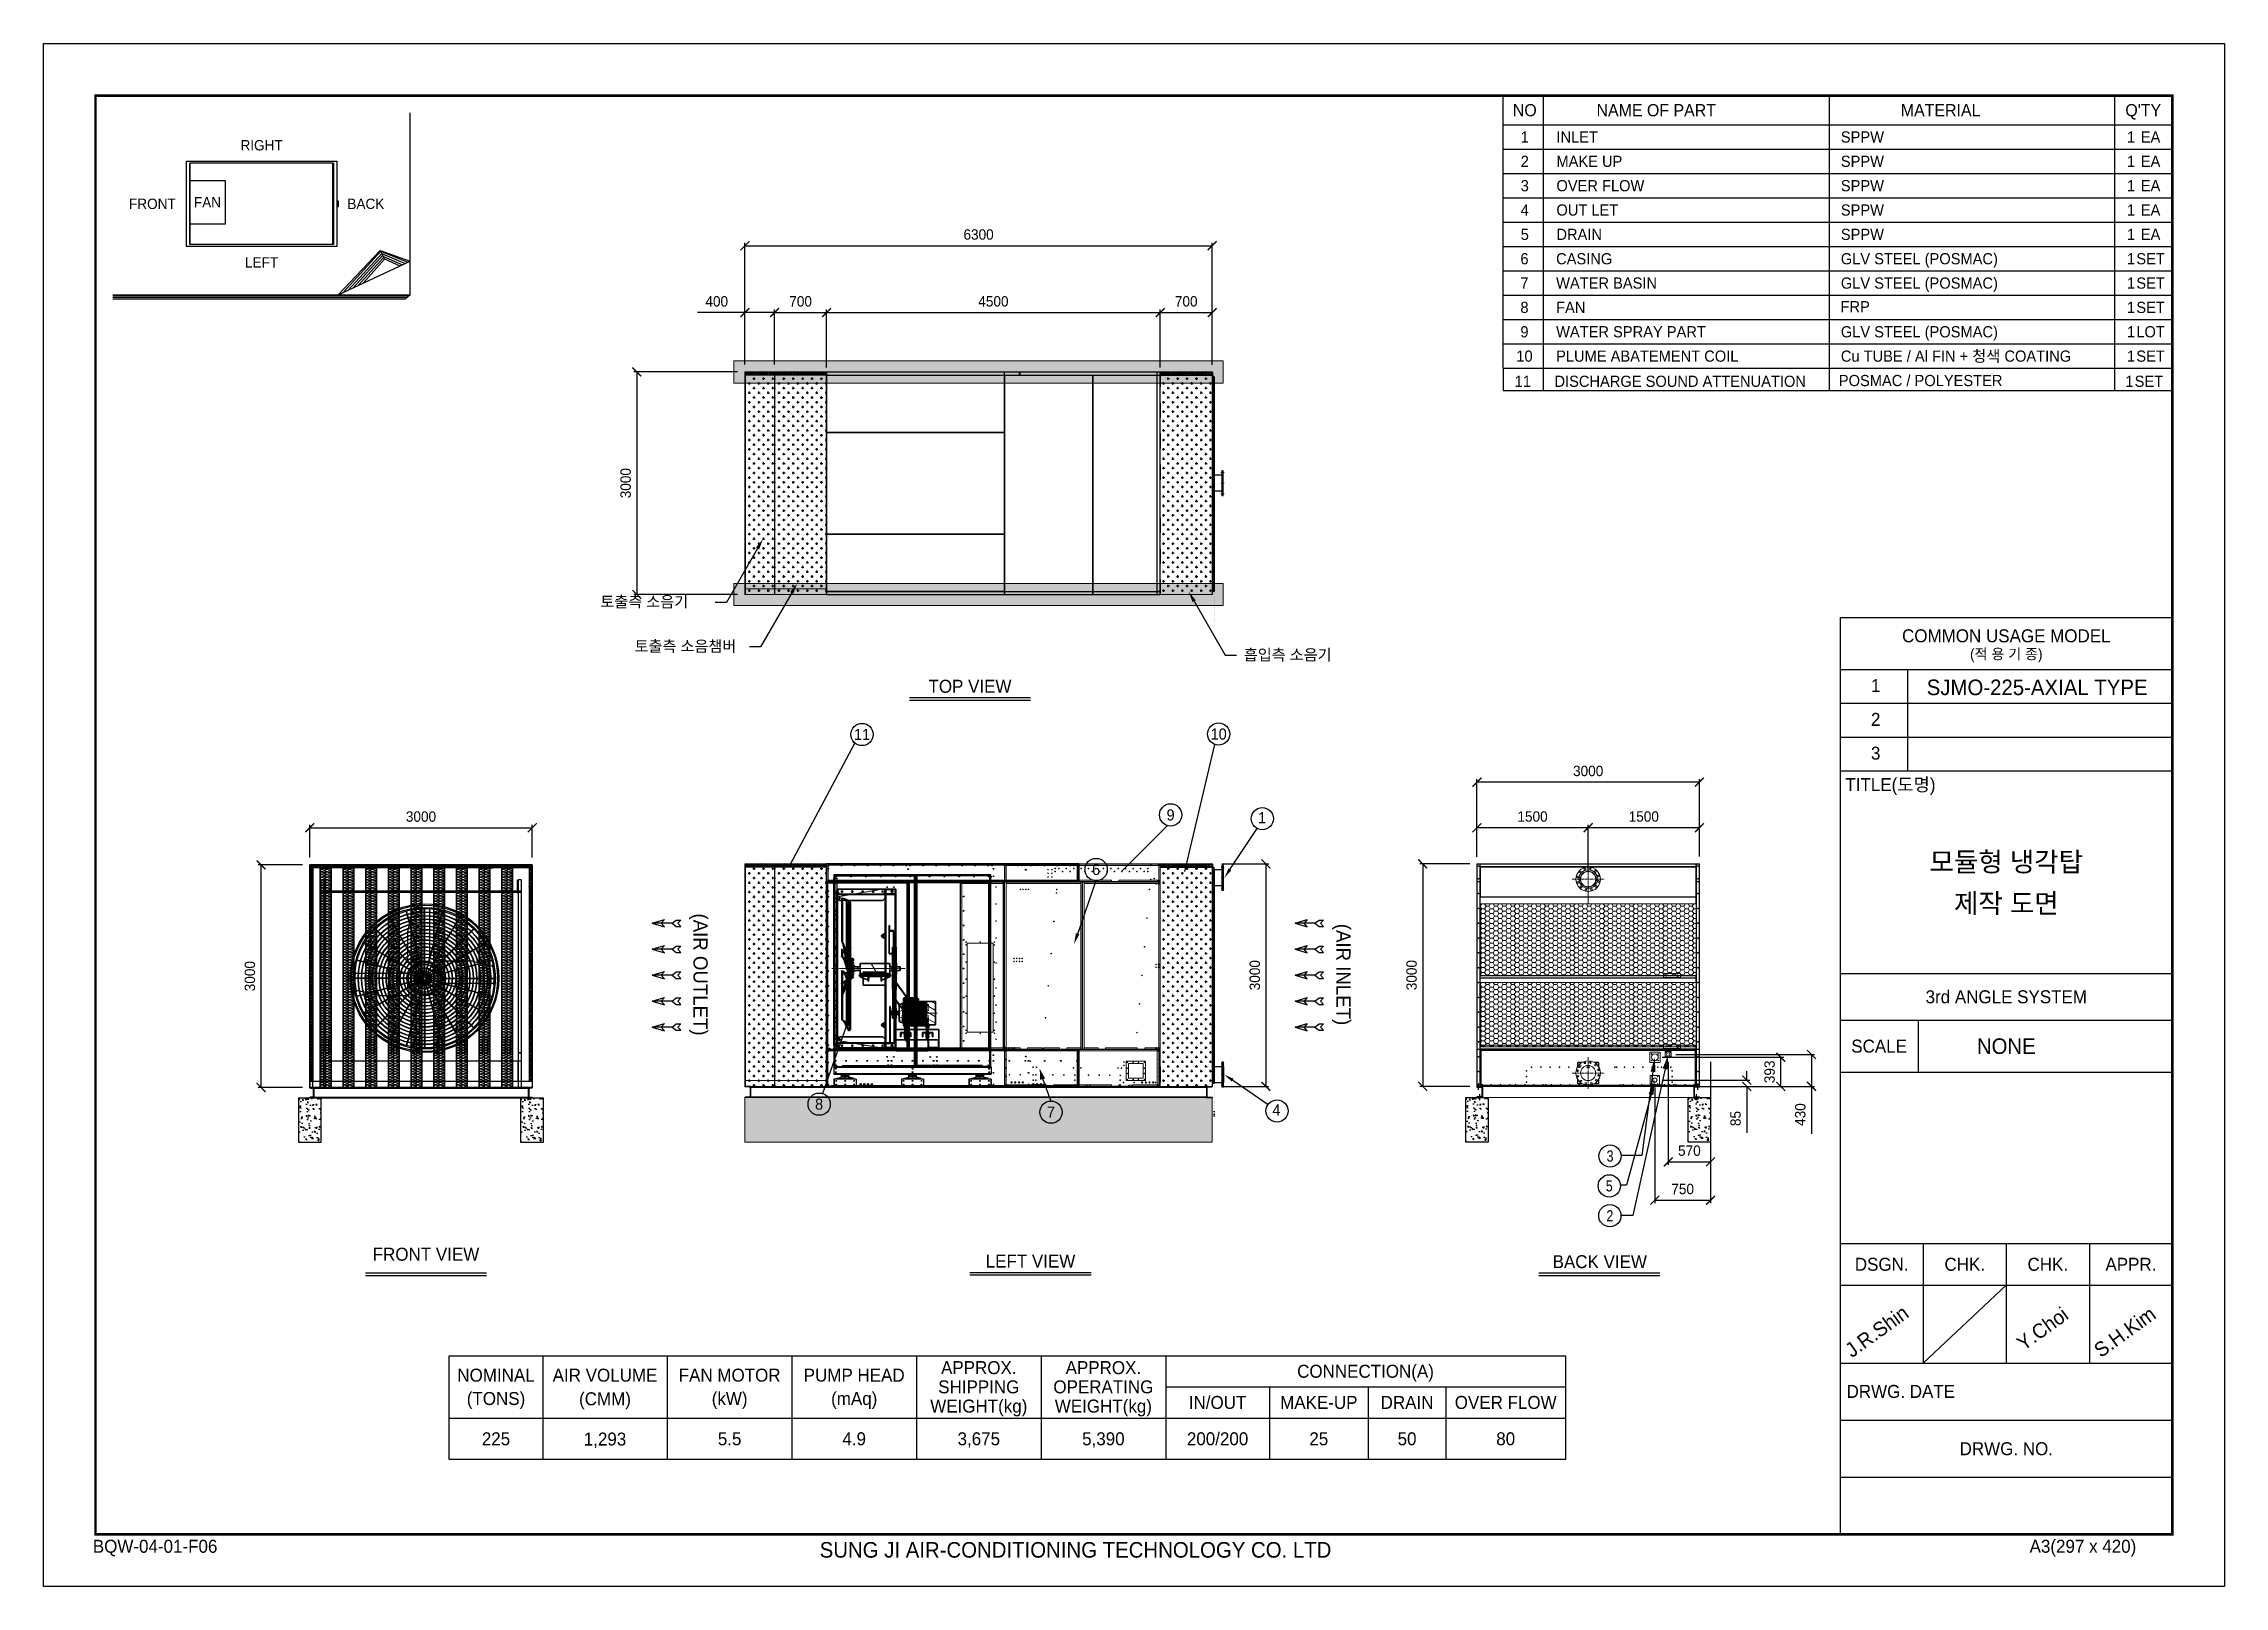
# Model space of a CAD drawing. Header units: millimetres. Extents: x 3692 to 33099, y 2878 to 23673.
import ezdxf
from ezdxf import colors
from ezdxf.entities.mleader import LeaderData, LeaderLine
from ezdxf.enums import TextEntityAlignment as Align
from ezdxf.math import Vec2, Vec3

# ---------------------------------------------------------------- set-up
doc = ezdxf.new("R2010")
doc.units = ezdxf.units.MM
for name, pattern in [('CENTER', [2, 1.25, -0.25, 0.25, -0.25]), ('CENTERX2', [4, 2.5, -0.5, 0.5, -0.5]), ('DASHDOT', [18.5, 12, -3, 0.5, -3]), ('DASHED', [15, 12, -3]), ('DGN Style 4', [4.8, 2.4, -1.2, 0, -1.2]), ('HIDDEN', [0.375, 0.25, -0.125])]:
    doc.linetypes.add(name, pattern=pattern)
for name, color, linetype in [('center', 1, 'CENTER'), ('LINE', 7, 'Continuous'), ('SMS', 220, 'Continuous'), ('SSL', 7, 'Continuous'), ('냉각탑', 4, 'Continuous'), ('냉각탑_box', 1, 'Continuous'), ('냉각탑_dim', 1, 'Continuous'), ('냉각탑_form', 1, 'Continuous'), ('냉각탑_text', 3, 'Continuous'), ('냉각탑_소음기', 161, 'Continuous'), ('냉각탑_찬넬방진', 1, 'Continuous'), ('숨은선', 5, 'HIDDEN')]:
    doc.layers.add(name, color=color, linetype=linetype)
doc.layers.add('L(c)', color=1, linetype='DGN Style 4', lineweight=5)
doc.styles.add('HY울릉도L', font='')
doc.styles.get("Standard").update_dxf_attribs({"font": 'arial.ttf'})
doc.styles.add('돋움', font='Dotum.ttf')
doc.styles.get('HY울릉도L').set_extended_font_data('HY울릉도L')
doc.dimstyles.new('성지DIM', dxfattribs={"dimtxt": 3.5, "dimasz": 3, "dimexe": 1, "dimexo": 2.5, "dimgap": 2, "dimtad": 1, "dimdec": 0, "dimzin": 3, "dimdsep": 46, "dimtxsty": 'HY울릉도L', "dimblk": 'ARCHTICK', "dimcen": -2, "dimclrd": 256, "dimclre": 256, "dimclrt": 7, "dimadec": 0, "dimazin": 0, "dimtfac": 1, "dimtdec": 0, "dimtofl": 0, "dimtmove": 0, "dimatfit": 3, "dimfxl": 1, "dimtolj": 1, "dimtzin": 0, "dimlwe": -1, "dimarcsym": 0})
pattern_1 = [(360, (-386679.848, -76944.73), (57.15, 32.9955677), [38.1, -76.2]), (120, (-386679.848, -76944.73), (-57.15, 32.995568), [38.1, -76.2]), (60, (-386679.848, -76944.73), (1e-07, 65.9911357), [-76.2, 38.1])]

msp = doc.modelspace()

# ---------------------------------------------------------------- texts
at = {"layer": '냉각탑_text', "style": '돋움'}
for s, height, p in [('NO', 164.11, (23665.4, 22775.7)), ('NAME OF PART', 164.106, (25437.8, 22775.7)), ('MATERIAL', 164.11, (29272.8, 22775.7)), ("Q'TY", 164.11, (32005.2, 22775.7)), ('RIGHT', 140, (6631.8, 22303.1)), ('1', 151, (23665.4, 22414.6)), ('1', 151, (31841.1, 22414.6)), ('EA', 150.98, (32103.7, 22414.6)), ('2', 151, (23665.4, 22086.4)), ('1', 151, (31841.1, 22086.4)), ('EA', 150.98, (32103.7, 22086.4)), ('3', 151, (23665.4, 21758.2)), ('1', 151, (31841.1, 21758.2)), ('EA', 150.98, (32103.7, 21758.2)), ('FRONT', 140, (5159.1, 21513.3)), ('FAN', 140, (5901.6, 21534.7)), ('BACK', 140, (8037.3, 21513.3)), ('4', 151, (23665.4, 21430)), ('1', 151, (31841.1, 21430)), ('EA', 150.98, (32103.7, 21430)), ('5', 151, (23665.4, 21101.8)), ('1', 151, (31841.1, 21101.8)), ('EA', 150.98, (32103.7, 21101.8)), ('LEFT', 140, (6631.8, 20724.3)), ('6', 151, (23661.1, 20773.6)), ('1', 151, (31841.1, 20773.6)), ('SET', 150.98, (32103.7, 20773.6)), ('7', 151, (23661.1, 20445.4)), ('1', 151, (31841.1, 20445.4)), ('SET', 150.98, (32103.7, 20445.4)), ('8', 151, (23661.1, 20117.1)), ('1', 151, (31841.1, 20117.1)), ('SET', 150.98, (32103.7, 20117.1)), ('9', 151, (23661.1, 19788.9)), ('1', 151, (31841.1, 19788.9)), ('LOT', 150.98, (32103.7, 19788.9)), ('10', 150.98, (23661.1, 19460.7)), ('1', 151, (31841.1, 19460.7)), ('SET', 150.98, (32103.7, 19460.7)), ('11', 150.98, (23638.8, 19121.4)), ('1', 151, (31818.8, 19121.4)), ('SET', 150.98, (32081.3, 19121.4)), ('TOP VIEW', 175, (16184, 15010.2)), ('SJMO-225-AXIAL TYPE', 210.051, (30574.1, 14995.9)), ('11', 150, (14728.7, 14360.7)), ('10', 150, (19537.2, 14366.5)), ('9', 150, (18888.8, 13276.7)), ('1', 150, (20123, 13239.4)), ('모듈형 냉각탑', 262.5, (30158.5, 12644.7)), ('제작 도면', 262.5, (30158.5, 12084.7)), ('NONE', 210.05, (30158.5, 10159.4)), ('8', 150, (14148.9, 9378)), ('7', 150, (17275.5, 9269.4)), ('FRONT VIEW', 175, (8848.2, 7354.8)), ('LEFT VIEW', 175, (16999.9, 7262.2)), ('LEFT VIEW', 175, (16999.9, 7262.2)), ('BACK VIEW', 175, (24676.7, 7254.5)), ('APPROX.', 175, (16302.7, 5826.1)), ('APPROX.', 175, (16302.7, 5826.1)), ('APPROX.', 175, (17982.7, 5826.1)), ('APPROX.', 175, (17982.7, 5826.1)), ('NOMINAL', 175, (9792.7, 5724.6)), ('AIR VOLUME', 175, (11262.7, 5724.6)), ('AIR VOLUME', 175, (11262.7, 5724.6)), ('FAN MOTOR', 175, (12942.7, 5724.6)), ('FAN MOTOR', 175, (12942.7, 5724.6)), ('PUMP HEAD', 175, (14622.7, 5724.6)), ('PUMP HEAD', 175, (14622.7, 5724.6)), ('SHIPPING', 175, (16302.7, 5567.1)), ('SHIPPING', 175, (16302.7, 5567.1)), ('OPERATING', 175, (17982.7, 5567.1)), ('OPERATING', 175, (17982.7, 5567.1)), ('CONNECTION(A)', 175, (21517.7, 5777.1)), ('CONNECTION(A)', 175, (21517.7, 5777.1)), ('(TONS)', 175, (9792.7, 5409.6)), ('(CMM)', 175, (11262.2, 5405.9)), ('(CMM)', 175, (11262.2, 5405.9)), ('(kW)', 175, (12942.7, 5409.6)), ('(kW)', 175, (12942.7, 5409.6)), ('(mAq)', 175, (14622.7, 5409.6)), ('(mAq)', 175, (14622.7, 5409.6)), ('WEIGHT(kg)', 175, (16302.7, 5308.1)), ('WEIGHT(kg)', 175, (16302.7, 5308.1)), ('WEIGHT(kg)', 175, (17982.7, 5308.1)), ('WEIGHT(kg)', 175, (17982.7, 5308.1)), ('IN/OUT', 175, (19522.7, 5357.1)), ('IN/OUT', 175, (19522.7, 5357.1)), ('MAKE-UP', 175, (20887.7, 5357.1)), ('MAKE-UP', 175, (20887.7, 5357.1)), ('DRAIN', 175, (22077.7, 5357.1)), ('DRAIN', 175, (22077.7, 5357.1)), ('OVER FLOW', 175, (23407.7, 5357.1)), ('OVER FLOW', 175, (23407.7, 5357.1)), ('225', 175, (9792.7, 4867.1)), ('1,293', 175, (11262.2, 4863.4)), ('5.5', 175, (12942.7, 4867.1)), ('4.9', 175, (14622.7, 4867.1)), ('3,675', 175, (16302.7, 4867.1)), ('5,390', 175, (17982.7, 4867.1)), ('200/200', 175, (19522.7, 4867.1)), ('25', 175, (20887.7, 4867.1)), ('50', 175, (22077.7, 4867.1)), ('80', 175, (23407.7, 4867.1))]:
    msp.add_text(s, height=height, dxfattribs=at).set_placement(p, align=Align.MIDDLE_CENTER)
for s, height, p in [('INLET ', 150.98, (24092.1, 22414.6)), ('SPPW', 150.98, (27927.1, 22414.6)), ('MAKE UP', 150.98, (24092.1, 22086.4)), ('SPPW', 150.98, (27927.1, 22086.4)), ('OVER FLOW', 150.98, (24092.1, 21758.2)), ('SPPW', 150.98, (27927.1, 21758.2)), ('OUT LET ', 150.98, (24092.1, 21430)), ('SPPW', 150.98, (27927.1, 21430)), ('DRAIN', 150.98, (24092.1, 21101.8)), ('SPPW', 150.98, (27927.1, 21101.8)), ('CASING', 150.98, (24087.8, 20773.6)), ('GLV STEEL (POSMAC)', 150.977, (27927.1, 20773.6)), ('WATER BASIN', 150.977, (24087.8, 20445.4)), ('GLV STEEL (POSMAC)', 150.977, (27927.1, 20445.4)), ('FAN', 150.98, (24087.8, 20117.1)), ('FRP', 150.98, (27922.8, 20127.2)), ('WATER SPRAY PART', 150.977, (24087.8, 19788.9)), ('GLV STEEL (POSMAC)', 150.977, (27927.1, 19788.9)), ('PLUME ABATEMENT COIL', 150.977, (24087.8, 19460.7)), ('Cu TUBE / Al FIN + 청색 COATING', 150.977, (27927.1, 19460.7)), ('DISCHARGE SOUND ATTENUATION', 150.977, (24065.5, 19121.4)), ('POSMAC / POLYESTER', 150.977, (27900.5, 19131.5)), ('토출측 소음기', 150, (11199.7, 16150.6)), ('토출측 소음챔버', 150, (11660.4, 15550.7)), ('흡입측 소음기', 150, (19876.3, 15434.4))]:
    msp.add_text(s, height=height, dxfattribs=at).set_placement(p, align=Align.MIDDLE_LEFT)
for s, height, rotation, p in [('(AIR OUTLET)', 192, 270, (12550.6, 11124.7)), ('(AIR INLET)', 192, 270, (21219.3, 11124.7)), ('4', 150, 0.89718, (20316, 9298.9))]:
    msp.add_text(s, height=height, rotation=rotation, dxfattribs=at).set_placement(p, align=Align.MIDDLE_CENTER)
at = {"layer": '냉각탑_text', "width": 0.8}
for s, p in [('3', (24815.3, 8678.5)), ('5', (24804.2, 8275.7)), ('2', (24812.6, 7873.5))]:
    msp.add_text(s, height=150, dxfattribs=at).set_placement(p, align=Align.MIDDLE_CENTER)
at = {"layer": '냉각탑_text', "style": '돋움'}
for s, p in [('J.R.Shin', (28076.3, 5952.5)), ('Y.Choi', (30391.6, 6045.9)), ('S.H.Kim', (31432.8, 5952.5))]:
    msp.add_text(s, height=196.05, rotation=35.81856, dxfattribs=at).set_placement(p)

# ---------------------------------------------------------------- blocks, each defined once
blk = doc.blocks.new('화살표 IN OUT')
at = {"layer": '냉각탑_dim'}
for p, q in [((-323, 43), (-384, 43)), ((-343, 0), (-384, 43)), ((-384, -43), (-343, 0)), ((-266, 0), (-323, 43)), ((-266, 0), (-323, -43)), ((-266, 0), (0, 0)), ((-163, 50), (-122, 0)), ((0, 0), (-163, 50)), ((-163, -50), (-122, 0)), ((0, 0), (-163, -50)), ((-323, -43), (-384, -43))]:
    blk.add_line(p, q, dxfattribs=at)
blk = doc.blocks.new('_ArchTick')
at = {"color": 0, "linetype": 'ByBlock', "const_width": 0.15}
blk.add_lwpolyline([(-0.5, -0.5), (0.5, 0.5)], dxfattribs=at)
blk = doc.blocks.new('*D326')
at = {"layer": 'Defpoints', "color": 0, "transparency": 16777216}
for p in [(19478, 12616), (19478, 9616), (20175, 9616)]:
    blk.add_point(p, dxfattribs=at)
at = {"layer": '냉각탑_dim', "transparency": 16777216}
for p, q in [((19578, 12616), (20215, 12616)), ((19578, 9616), (20215, 9616))]:
    blk.add_line(p, q, dxfattribs=at)
at = {"layer": '냉각탑_dim', "lineweight": -2, "transparency": 16777216}
blk.add_line((20175, 12616), (20175, 9616), dxfattribs=at)
at = {"layer": '냉각탑_dim', "lineweight": -2, "transparency": 16777216, "xscale": 120, "yscale": 120, "zscale": 120}
for p, rotation in [((20175, 12616), 90), ((20175, 9616), 270)]:
    blk.add_blockref('_ArchTick', p, dxfattribs=dict(at, rotation=rotation))
at = {"layer": '냉각탑_dim', "color": 7, "transparency": 16777216, "insert": (20025, 11116), "char_height": 140, "attachment_point": 5, "rotation": 90, "style": 'HY울릉도L'}
blk.add_mtext('\\A1;3000', dxfattribs=at)
blk = doc.blocks.new('냉각탑form')
at = {"layer": 'Defpoints'}
blk.add_lwpolyline([(0, 297.07), (420.1, 297.07), (420.1, 0), (0, 0)], close=True, dxfattribs=at)
at = {"layer": '냉각탑_form'}
for p, q in [((346.08, 186.55), (346.08, 10)), ((346.08, 186.55), (410.1, 186.55)), ((346.08, 186.55), (410.1, 186.55)), ((346.08, 176.54), (410.1, 176.54)), ((359.09, 176.54), (359.09, 157.04)), ((346.08, 170.04), (410.1, 170.04)), ((346.08, 163.54), (410.1, 163.54)), ((346.08, 157.04), (410.1, 157.04)), ((346.08, 157.04), (410.1, 157.04)), ((346.08, 118.03), (410.1, 118.03)), ((346.08, 109.03), (410.1, 109.03)), ((361.09, 109.03), (361.09, 99.02)), ((346.08, 99.02), (410.1, 99.02)), ((346.08, 66.02), (410.1, 66.02)), ((362.09, 66.02), (362.09, 43.01)), ((378.09, 66.02), (378.09, 43.01)), ((394.1, 66.02), (394.1, 43.01)), ((346.08, 58.01), (410.1, 58.01)), ((378.09, 58.01), (362.09, 43.01)), ((346.08, 43.01), (410.1, 43.01)), ((346.08, 32.01), (410.1, 32.01)), ((346.08, 21.01), (410.1, 21.01))]:
    blk.add_line(p, q, dxfattribs=at)
at = {"layer": '냉각탑_form', "const_width": 0.5}
blk.add_lwpolyline([(10, 287.07), (10, 10), (410.1, 10), (410.1, 287.07)], close=True, dxfattribs=at)
at = {"layer": '냉각탑_form', "style": '돋움'}
for s, height, p in [('COMMON USAGE MODEL', 2.5006, (378.09, 183.04)), ('(적 용 기 종)', 2, (378.09, 179.54)), ('3rd ANGLE SYSTEM', 2.5006, (378.09, 113.53)), ('SCALE', 2.501, (353.59, 104.03)), ('DSGN.', 2.501, (354.09, 62.02)), ('CHK.', 2.501, (370.09, 62.02)), ('CHK.', 2.501, (386.09, 62.02)), ('APPR.', 2.501, (402.1, 62.02)), ('DRWG. NO.', 2.501, (378.09, 26.51))]:
    blk.add_text(s, height=height, dxfattribs=at).set_placement(p, align=Align.MIDDLE_CENTER)
for s, height, p in [('1', 2.5, (352.02, 172.2)), ('2', 2.5, (352.02, 165.7)), ('3', 2.5, (352.02, 159.2)), ('TITLE(도명)', 2.501, (347.09, 153.14)), ('DRWG. DATE', 2.501, (347.32, 36.29)), ('BQW-04-01-F06', 2.5006, (9.48, 6.47)), ('SUNG JI AIR-CONDITIONING TECHNOLOGY CO. LTD', 3.0007, (149.5, 5.53)), ('A3(297 x 420)', 2.5006, (382.58, 6.47))]:
    blk.add_text(s, height=height, dxfattribs=at).set_placement(p)
blk = doc.blocks.new('*D327')
at = {"layer": 'Defpoints', "color": 0, "transparency": 16777216}
for p in [(10281, 13103), (7281, 12603), (10281, 12603)]:
    blk.add_point(p, dxfattribs=at)
at = {"layer": '냉각탑_dim', "transparency": 16777216}
for p, q in [((7281, 12703), (7281, 13143)), ((10281, 12703), (10281, 13143))]:
    blk.add_line(p, q, dxfattribs=at)
at = {"layer": '냉각탑_dim', "lineweight": -2, "transparency": 16777216}
blk.add_line((7281, 13103), (10281, 13103), dxfattribs=at)
at = {"layer": '냉각탑_dim', "lineweight": -2, "transparency": 16777216, "xscale": 120, "yscale": 120, "zscale": 120, "rotation": 180}
blk.add_blockref('_ArchTick', (7281, 13103), dxfattribs=at)
at = {"layer": '냉각탑_dim', "lineweight": -2, "transparency": 16777216, "xscale": 120, "yscale": 120, "zscale": 120}
blk.add_blockref('_ArchTick', (10281, 13103), dxfattribs=at)
at = {"layer": '냉각탑_dim', "color": 7, "transparency": 16777216, "insert": (8781, 13253), "char_height": 140, "attachment_point": 5, "style": 'HY울릉도L'}
blk.add_mtext('\\A1;3000', dxfattribs=at)
blk = doc.blocks.new('*D328')
at = {"layer": 'Defpoints', "color": 0, "transparency": 16777216}
for p in [(6624, 12603), (7281, 12603), (7281, 9603)]:
    blk.add_point(p, dxfattribs=at)
at = {"layer": '냉각탑_dim', "transparency": 16777216}
for p, q in [((7181, 12603), (6584, 12603)), ((7181, 9603), (6584, 9603))]:
    blk.add_line(p, q, dxfattribs=at)
at = {"layer": '냉각탑_dim', "lineweight": -2, "transparency": 16777216}
blk.add_line((6624, 9603), (6624, 12603), dxfattribs=at)
at = {"layer": '냉각탑_dim', "lineweight": -2, "transparency": 16777216, "xscale": 120, "yscale": 120, "zscale": 120}
for p, rotation in [((6624, 12603), 90), ((6624, 9603), 270)]:
    blk.add_blockref('_ArchTick', p, dxfattribs=dict(at, rotation=rotation))
at = {"layer": '냉각탑_dim', "color": 7, "transparency": 16777216, "insert": (6474, 11103), "char_height": 140, "attachment_point": 5, "rotation": 90, "style": 'HY울릉도L'}
blk.add_mtext('\\A1;3000', dxfattribs=at)
blk = doc.blocks.new('*D329')
at = {"layer": 'Defpoints', "color": 0, "transparency": 16777216}
for p in [(23020, 13104), (23020, 12613), (24520, 12410)]:
    blk.add_point(p, dxfattribs=at)
at = {"layer": '냉각탑_dim', "transparency": 16777216}
for p, q in [((23020, 12713), (23020, 13144)), ((24520, 12510), (24520, 13144))]:
    blk.add_line(p, q, dxfattribs=at)
at = {"layer": '냉각탑_dim', "lineweight": -2, "transparency": 16777216}
blk.add_line((24520, 13104), (23020, 13104), dxfattribs=at)
at = {"layer": '냉각탑_dim', "lineweight": -2, "transparency": 16777216, "xscale": 120, "yscale": 120, "zscale": 120, "rotation": 180}
blk.add_blockref('_ArchTick', (23020, 13104), dxfattribs=at)
at = {"layer": '냉각탑_dim', "lineweight": -2, "transparency": 16777216, "xscale": 120, "yscale": 120, "zscale": 120}
blk.add_blockref('_ArchTick', (24520, 13104), dxfattribs=at)
at = {"layer": '냉각탑_dim', "color": 7, "transparency": 16777216, "insert": (23770, 13254), "char_height": 140, "attachment_point": 5, "style": 'HY울릉도L'}
blk.add_mtext('\\A1;1500', dxfattribs=at)
blk = doc.blocks.new('*D330')
at = {"layer": 'Defpoints', "color": 0, "transparency": 16777216}
for p in [(24520, 13104), (24520, 12410), (26020, 12615)]:
    blk.add_point(p, dxfattribs=at)
at = {"layer": '냉각탑_dim', "transparency": 16777216}
for p, q in [((24520, 12510), (24520, 13144)), ((26020, 12715), (26020, 13144))]:
    blk.add_line(p, q, dxfattribs=at)
at = {"layer": '냉각탑_dim', "lineweight": -2, "transparency": 16777216}
blk.add_line((26020, 13104), (24520, 13104), dxfattribs=at)
at = {"layer": '냉각탑_dim', "lineweight": -2, "transparency": 16777216, "xscale": 120, "yscale": 120, "zscale": 120, "rotation": 180}
blk.add_blockref('_ArchTick', (24520, 13104), dxfattribs=at)
at = {"layer": '냉각탑_dim', "lineweight": -2, "transparency": 16777216, "xscale": 120, "yscale": 120, "zscale": 120}
blk.add_blockref('_ArchTick', (26020, 13104), dxfattribs=at)
at = {"layer": '냉각탑_dim', "color": 7, "transparency": 16777216, "insert": (25270, 13254), "char_height": 140, "attachment_point": 5, "style": 'HY울릉도L'}
blk.add_mtext('\\A1;1500', dxfattribs=at)
blk = doc.blocks.new('*D338')
at = {"layer": 'Defpoints', "color": 0, "transparency": 16777216}
for p in [(23020, 13718), (23020, 12613), (26020, 12614)]:
    blk.add_point(p, dxfattribs=at)
at = {"layer": '냉각탑_dim', "transparency": 16777216}
for p, q in [((23020, 12713), (23020, 13758)), ((26020, 12714), (26020, 13758))]:
    blk.add_line(p, q, dxfattribs=at)
at = {"layer": '냉각탑_dim', "lineweight": -2, "transparency": 16777216}
blk.add_line((26020, 13718), (23020, 13718), dxfattribs=at)
at = {"layer": '냉각탑_dim', "lineweight": -2, "transparency": 16777216, "xscale": 120, "yscale": 120, "zscale": 120, "rotation": 180}
blk.add_blockref('_ArchTick', (23020, 13718), dxfattribs=at)
at = {"layer": '냉각탑_dim', "lineweight": -2, "transparency": 16777216, "xscale": 120, "yscale": 120, "zscale": 120}
blk.add_blockref('_ArchTick', (26020, 13718), dxfattribs=at)
at = {"layer": '냉각탑_dim', "color": 7, "transparency": 16777216, "insert": (24520, 13868), "char_height": 140, "attachment_point": 5, "style": 'HY울릉도L'}
blk.add_mtext('\\A1;3000', dxfattribs=at)
blk = doc.blocks.new('*D339')
at = {"layer": 'Defpoints', "color": 0, "transparency": 16777216}
for p in [(23023, 12617), (22289, 9617), (23023, 9617)]:
    blk.add_point(p, dxfattribs=at)
at = {"layer": '냉각탑_dim', "transparency": 16777216}
for p, q in [((22923, 12617), (22249, 12617)), ((22923, 9617), (22249, 9617))]:
    blk.add_line(p, q, dxfattribs=at)
at = {"layer": '냉각탑_dim', "lineweight": -2, "transparency": 16777216}
blk.add_line((22289, 12617), (22289, 9617), dxfattribs=at)
at = {"layer": '냉각탑_dim', "lineweight": -2, "transparency": 16777216, "xscale": 120, "yscale": 120, "zscale": 120}
for p, rotation in [((22289, 12617), 90), ((22289, 9617), 270)]:
    blk.add_blockref('_ArchTick', p, dxfattribs=dict(at, rotation=rotation))
at = {"layer": '냉각탑_dim', "color": 7, "transparency": 16777216, "insert": (22139, 11117), "char_height": 140, "attachment_point": 5, "rotation": 90, "style": 'HY울릉도L'}
blk.add_mtext('\\A1;3000', dxfattribs=at)
blk = doc.blocks.new('*D331')
at = {"layer": 'Defpoints', "color": 0, "transparency": 16777216}
for p in [(25419, 9702), (25870, 9617), (26658, 9617)]:
    blk.add_point(p, dxfattribs=at)
at = {"layer": '냉각탑_dim', "lineweight": -2, "transparency": 16777216}
for p, q in [((26658, 9702), (26658, 9822)), ((26658, 9617), (26658, 8990))]:
    blk.add_line(p, q, dxfattribs=at)
at = {"layer": '냉각탑_dim', "transparency": 16777216}
for p, q in [((25519, 9702), (26698, 9702)), ((25970, 9617), (26698, 9617))]:
    blk.add_line(p, q, dxfattribs=at)
at = {"layer": '냉각탑_dim', "lineweight": -2, "transparency": 16777216, "xscale": 120, "yscale": 120, "zscale": 120}
for p, rotation in [((26658, 9702), 270), ((26658, 9617), 90)]:
    blk.add_blockref('_ArchTick', p, dxfattribs=dict(at, rotation=rotation))
at = {"layer": '냉각탑_dim', "color": 7, "transparency": 16777216, "insert": (26508, 9184), "char_height": 140, "attachment_point": 5, "rotation": 90, "style": 'HY울릉도L'}
blk.add_mtext('\\A1;85', dxfattribs=at)
blk = doc.blocks.new('*D332')
at = {"layer": 'Defpoints', "color": 0, "transparency": 16777216}
for p in [(25420, 10010), (27117, 10010), (25870, 9617)]:
    blk.add_point(p, dxfattribs=at)
at = {"layer": '냉각탑_dim', "transparency": 16777216}
for p, q in [((25520, 10010), (27157, 10010)), ((25970, 9617), (27157, 9617))]:
    blk.add_line(p, q, dxfattribs=at)
at = {"layer": '냉각탑_dim', "lineweight": -2, "transparency": 16777216}
blk.add_line((27117, 9617), (27117, 10010), dxfattribs=at)
at = {"layer": '냉각탑_dim', "lineweight": -2, "transparency": 16777216, "xscale": 120, "yscale": 120, "zscale": 120}
for p, rotation in [((27117, 10010), 90), ((27117, 9617), 270)]:
    blk.add_blockref('_ArchTick', p, dxfattribs=dict(at, rotation=rotation))
at = {"layer": '냉각탑_dim', "color": 7, "transparency": 16777216, "insert": (26967, 9813), "char_height": 140, "attachment_point": 5, "rotation": 90, "style": 'HY울릉도L'}
blk.add_mtext('\\A1;393', dxfattribs=at)
blk = doc.blocks.new('*D333')
at = {"layer": 'Defpoints', "color": 0, "transparency": 16777216}
for p in [(25600, 10047), (25870, 9617), (27531, 9617)]:
    blk.add_point(p, dxfattribs=at)
at = {"layer": '냉각탑_dim', "transparency": 16777216}
for p, q in [((25700, 10047), (27571, 10047)), ((25970, 9617), (27571, 9617))]:
    blk.add_line(p, q, dxfattribs=at)
at = {"layer": '냉각탑_dim', "lineweight": -2, "transparency": 16777216}
for p, q in [((27531, 10047), (27531, 9617)), ((27531, 9617), (27531, 8977))]:
    blk.add_line(p, q, dxfattribs=at)
at = {"layer": '냉각탑_dim', "lineweight": -2, "transparency": 16777216, "xscale": 120, "yscale": 120, "zscale": 120}
for p, rotation in [((27531, 10047), 90), ((27531, 9617), 270)]:
    blk.add_blockref('_ArchTick', p, dxfattribs=dict(at, rotation=rotation))
at = {"layer": '냉각탑_dim', "color": 7, "transparency": 16777216, "insert": (27381, 9237), "char_height": 140, "attachment_point": 5, "rotation": 90, "style": 'HY울릉도L'}
blk.add_mtext('\\A1;430', dxfattribs=at)
blk = doc.blocks.new('*D334')
at = {"layer": 'Defpoints', "color": 0, "transparency": 16777216}
for p in [(25600, 10047), (26170, 10047), (26170, 8600)]:
    blk.add_point(p, dxfattribs=at)
at = {"layer": '냉각탑_dim', "transparency": 16777216}
for p, q in [((25600, 9947), (25600, 8560)), ((26170, 9947), (26170, 8560))]:
    blk.add_line(p, q, dxfattribs=at)
at = {"layer": '냉각탑_dim', "lineweight": -2, "transparency": 16777216}
blk.add_line((25600, 8600), (26170, 8600), dxfattribs=at)
at = {"layer": '냉각탑_dim', "lineweight": -2, "transparency": 16777216, "xscale": 120, "yscale": 120, "zscale": 120, "rotation": 180}
blk.add_blockref('_ArchTick', (25600, 8600), dxfattribs=at)
at = {"layer": '냉각탑_dim', "lineweight": -2, "transparency": 16777216, "xscale": 120, "yscale": 120, "zscale": 120}
blk.add_blockref('_ArchTick', (26170, 8600), dxfattribs=at)
at = {"layer": '냉각탑_dim', "color": 7, "transparency": 16777216, "insert": (25885, 8750), "char_height": 140, "attachment_point": 5, "style": 'HY울릉도L'}
blk.add_mtext('\\A1;570', dxfattribs=at)
blk = doc.blocks.new('*D335')
at = {"layer": 'Defpoints', "color": 0, "transparency": 16777216}
for p in [(25419, 9702), (26170, 9702), (26170, 8083)]:
    blk.add_point(p, dxfattribs=at)
at = {"layer": '냉각탑_dim', "transparency": 16777216}
for p, q in [((25419, 9602), (25419, 8043)), ((26170, 9602), (26170, 8043))]:
    blk.add_line(p, q, dxfattribs=at)
at = {"layer": '냉각탑_dim', "lineweight": -2, "transparency": 16777216}
blk.add_line((25419, 8083), (26170, 8083), dxfattribs=at)
at = {"layer": '냉각탑_dim', "lineweight": -2, "transparency": 16777216, "xscale": 120, "yscale": 120, "zscale": 120, "rotation": 180}
blk.add_blockref('_ArchTick', (25419, 8083), dxfattribs=at)
at = {"layer": '냉각탑_dim', "lineweight": -2, "transparency": 16777216, "xscale": 120, "yscale": 120, "zscale": 120}
blk.add_blockref('_ArchTick', (26170, 8083), dxfattribs=at)
at = {"layer": '냉각탑_dim', "color": 7, "transparency": 16777216, "insert": (25794, 8233), "char_height": 140, "attachment_point": 5, "style": 'HY울릉도L'}
blk.add_mtext('\\A1;750', dxfattribs=at)
blk = doc.blocks.new('*D336')
at = {"layer": 'Defpoints', "color": 0, "transparency": 16777216}
for p in [(13149, 19248), (11691, 16248), (13149, 16248)]:
    blk.add_point(p, dxfattribs=at)
at = {"layer": '냉각탑_dim', "transparency": 16777216}
for p, q in [((13049, 19248), (11651, 19248)), ((13049, 16248), (11651, 16248))]:
    blk.add_line(p, q, dxfattribs=at)
at = {"layer": '냉각탑_dim', "lineweight": -2, "transparency": 16777216}
blk.add_line((11691, 19248), (11691, 16248), dxfattribs=at)
at = {"layer": '냉각탑_dim', "lineweight": -2, "transparency": 16777216, "xscale": 120, "yscale": 120, "zscale": 120}
for p, rotation in [((11691, 19248), 90), ((11691, 16248), 270)]:
    blk.add_blockref('_ArchTick', p, dxfattribs=dict(at, rotation=rotation))
at = {"layer": '냉각탑_dim', "color": 7, "transparency": 16777216, "insert": (11541, 17748), "char_height": 140, "attachment_point": 5, "rotation": 90, "style": 'HY울릉도L'}
blk.add_mtext('\\A1;3000', dxfattribs=at)
blk = doc.blocks.new('*D340')
at = {"layer": 'Defpoints', "color": 0, "transparency": 16777216}
for p in [(19450, 20949), (13149, 19248), (19450, 19248)]:
    blk.add_point(p, dxfattribs=at)
at = {"layer": '냉각탑_dim', "transparency": 16777216}
for p, q in [((13149, 19348), (13149, 20989)), ((19450, 19348), (19450, 20989))]:
    blk.add_line(p, q, dxfattribs=at)
at = {"layer": '냉각탑_dim', "lineweight": -2, "transparency": 16777216}
blk.add_line((13149, 20949), (19450, 20949), dxfattribs=at)
at = {"layer": '냉각탑_dim', "lineweight": -2, "transparency": 16777216, "xscale": 120, "yscale": 120, "zscale": 120, "rotation": 180}
blk.add_blockref('_ArchTick', (13149, 20949), dxfattribs=at)
at = {"layer": '냉각탑_dim', "lineweight": -2, "transparency": 16777216, "xscale": 120, "yscale": 120, "zscale": 120}
blk.add_blockref('_ArchTick', (19450, 20949), dxfattribs=at)
at = {"layer": '냉각탑_dim', "color": 7, "transparency": 16777216, "insert": (16300, 21099), "char_height": 140, "attachment_point": 5, "style": 'HY울릉도L'}
blk.add_mtext('\\A1;6300', dxfattribs=at)
blk = doc.blocks.new('*D337')
at = {"layer": 'Defpoints', "color": 0, "transparency": 16777216}
for p in [(13149, 20048), (13149, 19246), (13549, 19246)]:
    blk.add_point(p, dxfattribs=at)
at = {"layer": '냉각탑_dim', "lineweight": -2, "transparency": 16777216}
for p, q in [((13149, 20048), (12509, 20048)), ((13549, 20048), (13149, 20048))]:
    blk.add_line(p, q, dxfattribs=at)
at = {"layer": '냉각탑_dim', "transparency": 16777216}
for p, q in [((13149, 19346), (13149, 20088)), ((13549, 19346), (13549, 20088))]:
    blk.add_line(p, q, dxfattribs=at)
at = {"layer": '냉각탑_dim', "lineweight": -2, "transparency": 16777216, "xscale": 120, "yscale": 120, "zscale": 120, "rotation": 180}
blk.add_blockref('_ArchTick', (13149, 20048), dxfattribs=at)
at = {"layer": '냉각탑_dim', "lineweight": -2, "transparency": 16777216, "xscale": 120, "yscale": 120, "zscale": 120}
blk.add_blockref('_ArchTick', (13549, 20048), dxfattribs=at)
at = {"layer": '냉각탑_dim', "color": 7, "transparency": 16777216, "insert": (12769, 20198), "char_height": 140, "attachment_point": 5, "style": 'HY울릉도L'}
blk.add_mtext('\\A1;400', dxfattribs=at)
blk = doc.blocks.new('*D341')
at = {"layer": 'Defpoints', "color": 0, "transparency": 16777216}
for p in [(14250, 20048), (13549, 19246), (14250, 19246)]:
    blk.add_point(p, dxfattribs=at)
at = {"layer": '냉각탑_dim', "transparency": 16777216}
for p, q in [((13549, 19346), (13549, 20088)), ((14250, 19346), (14250, 20088))]:
    blk.add_line(p, q, dxfattribs=at)
at = {"layer": '냉각탑_dim', "lineweight": -2, "transparency": 16777216}
blk.add_line((13549, 20048), (14250, 20048), dxfattribs=at)
at = {"layer": '냉각탑_dim', "lineweight": -2, "transparency": 16777216, "xscale": 120, "yscale": 120, "zscale": 120, "rotation": 180}
blk.add_blockref('_ArchTick', (13549, 20048), dxfattribs=at)
at = {"layer": '냉각탑_dim', "lineweight": -2, "transparency": 16777216, "xscale": 120, "yscale": 120, "zscale": 120}
blk.add_blockref('_ArchTick', (14250, 20048), dxfattribs=at)
at = {"layer": '냉각탑_dim', "color": 7, "transparency": 16777216, "insert": (13900, 20198), "char_height": 140, "attachment_point": 5, "style": 'HY울릉도L'}
blk.add_mtext('\\A1;700', dxfattribs=at)
blk = doc.blocks.new('*D342')
at = {"layer": 'Defpoints', "color": 0, "transparency": 16777216}
for p in [(18750, 20048), (14250, 19206), (18750, 19206)]:
    blk.add_point(p, dxfattribs=at)
at = {"layer": '냉각탑_dim', "transparency": 16777216}
for p, q in [((14250, 19306), (14250, 20088)), ((18750, 19306), (18750, 20088))]:
    blk.add_line(p, q, dxfattribs=at)
at = {"layer": '냉각탑_dim', "lineweight": -2, "transparency": 16777216}
blk.add_line((14250, 20048), (18750, 20048), dxfattribs=at)
at = {"layer": '냉각탑_dim', "lineweight": -2, "transparency": 16777216, "xscale": 120, "yscale": 120, "zscale": 120, "rotation": 180}
blk.add_blockref('_ArchTick', (14250, 20048), dxfattribs=at)
at = {"layer": '냉각탑_dim', "lineweight": -2, "transparency": 16777216, "xscale": 120, "yscale": 120, "zscale": 120}
blk.add_blockref('_ArchTick', (18750, 20048), dxfattribs=at)
at = {"layer": '냉각탑_dim', "color": 7, "transparency": 16777216, "insert": (16500, 20198), "char_height": 140, "attachment_point": 5, "style": 'HY울릉도L'}
blk.add_mtext('\\A1;4500', dxfattribs=at)
blk = doc.blocks.new('*D343')
at = {"layer": 'Defpoints', "color": 0, "transparency": 16777216}
for p in [(19450, 20048), (18750, 19246), (19450, 19245)]:
    blk.add_point(p, dxfattribs=at)
at = {"layer": '냉각탑_dim', "transparency": 16777216}
for p, q in [((18750, 19346), (18750, 20088)), ((19450, 19345), (19450, 20088))]:
    blk.add_line(p, q, dxfattribs=at)
at = {"layer": '냉각탑_dim', "lineweight": -2, "transparency": 16777216}
blk.add_line((18750, 20048), (19450, 20048), dxfattribs=at)
at = {"layer": '냉각탑_dim', "lineweight": -2, "transparency": 16777216, "xscale": 120, "yscale": 120, "zscale": 120, "rotation": 180}
blk.add_blockref('_ArchTick', (18750, 20048), dxfattribs=at)
at = {"layer": '냉각탑_dim', "lineweight": -2, "transparency": 16777216, "xscale": 120, "yscale": 120, "zscale": 120}
blk.add_blockref('_ArchTick', (19450, 20048), dxfattribs=at)
at = {"layer": '냉각탑_dim', "color": 7, "transparency": 16777216, "insert": (19100, 20198), "char_height": 140, "attachment_point": 5, "style": 'HY울릉도L'}
blk.add_mtext('\\A1;700', dxfattribs=at)
blk = doc.blocks.new('sound in')
h = blk.add_hatch()
h.set_pattern_fill('CROSS', color=5, scale=10)
h.set_pattern_definition([(0, (291510.535, 361168.07), (63.5, 63.5), [31.75, -95.25]), (90, (291526.41, 361152.2), (-63.5, 63.5), [31.75, -95.25])])
h.paths.add_polyline_path([(975420, 350230), (974722, 350230), (974722, 347272), (975420, 347272)])
at = {"ltscale": 500}
h = blk.add_hatch(dxfattribs=at)
h.set_pattern_fill('ANSI37', color=251, scale=200)
h.set_pattern_definition([(45, (944046.12, 334163.924), (-17.67767, 17.67767), []), (135, (944046.12, 334163.924), (-17.67767, -17.67767), [])])
h.paths.add_polyline_path([(975445, 349608), (975445, 350230), (975423, 350230), (975423, 347312), (975445, 347312), (975445, 346737)])
for p, q in [((974720, 350272), (975420, 350272)), ((974720, 350271), (975419, 350271))]:
    blk.add_line(p, q, dxfattribs=at)
at = {"lineweight": 5}
for p, q in [((974720, 350272), (974720, 347272)), ((975448, 347312), (975420, 347312)), ((975420, 347272), (974720, 347272))]:
    blk.add_line(p, q, dxfattribs=at)
for p, q in [((975420, 350272), (975420, 347272)), ((974720, 350232), (975420, 350232)), ((974720, 350230), (975420, 350230)), ((975420, 350232), (975420, 347272))]:
    blk.add_line(p, q)
at = {"color": 251, "ltscale": 500}
for p, q in [((975420, 350269), (975420, 347272)), ((975423, 350269), (975423, 347312)), ((975445, 347312), (975445, 350208)), ((975448, 350208), (975448, 347312))]:
    blk.add_line(p, q, dxfattribs=at)
at = {"layer": 'SMS', "color": 5}
for points in [[(975199, 350232, -0.420076), (975194, 350242), (975199, 350261, 1.449198), (975184, 350261), (975189, 350242, -0.524856), (975182, 350231, -0.524856), (975174, 350242), (975179, 350261, 1.449198), (975165, 350261), (975169, 350242, -0.524856), (975162, 350231, -0.524856), (975155, 350242), (975159, 350261, 1.449198), (975145, 350261), (975150, 350242, -0.524856), (975142, 350231, -0.524856), (975135, 350242), (975140, 350261, 1.449198), (975125, 350261), (975130, 350242, -0.524856), (975122, 350231, -0.524856), (975115, 350242), (975120, 350261, 1.449198), (975105, 350261), (975110, 350242, -0.524856), (975102, 350231, -0.524856), (975095, 350242), (975100, 350261, 1.449198), (975085, 350261), (975090, 350242, -0.524856), (975082, 350231, -0.524856), (975075, 350242), (975080, 350261, 1.449198), (975065, 350261), (975070, 350242, -0.524856), (975062, 350231, -0.524856), (975055, 350242), (975060, 350261, 1.449198), (975045, 350261), (975050, 350242, -0.524856), (975042, 350231, -0.524856), (975035, 350242), (975040, 350261, 1.449198), (975025, 350261), (975030, 350242, -0.524856), (975022, 350231, -0.524856), (975015, 350242), (975020, 350261, 1.449198), (975005, 350261), (975010, 350242, -0.524856), (975002, 350231, -0.524856), (974995, 350242), (975000, 350261, 1.449198), (974985, 350261), (974990, 350242, -0.524856), (974982, 350231, -0.524856), (974975, 350242), (974980, 350261, 1.449198), (974965, 350261), (974970, 350242, -0.524856), (974962, 350231, -0.524856), (974955, 350242), (974960, 350261, 1.449198), (974945, 350261), (974950, 350242, -0.524856), (974943, 350231, -0.524856), (974935, 350242), (974940, 350261, 1.449198), (974925, 350261), (974930, 350242, -0.524856), (974923, 350231, -0.524856), (974915, 350242), (974920, 350261, 1.449198), (974905, 350261), (974910, 350242, -0.524856), (974903, 350231, -0.524856), (974895, 350242), (974900, 350261, 1.449198), (974885, 350261), (974890, 350242, -0.524856), (974883, 350231, -0.524856), (974875, 350242), (974880, 350261, 1.449198), (974865, 350261), (974870, 350242, -0.524856), (974863, 350231, -0.524856), (974855, 350242), (974860, 350261, 1.449198), (974845, 350261), (974850, 350242, -0.524856), (974843, 350231, -0.524856), (974835, 350242), (974840, 350261, 1.449198), (974825, 350261), (974830, 350242, -0.524856), (974823, 350231, -0.524856), (974815, 350242), (974820, 350261, 1.449198), (974805, 350261), (974810, 350242, -0.524856), (974803, 350231, -0.524856), (974795, 350242), (974800, 350261, 1.449198), (974785, 350261), (974790, 350242, -0.524856), (974783, 350231, -0.524856), (974775, 350242), (974780, 350261, 1.449198), (974766, 350261), (974770, 350242, -0.524856), (974763, 350231, -0.524856), (974756, 350242), (974760, 350261, 1.449198), (974746, 350261), (974751, 350242, -0.524856), (974743, 350231, -0.524856), (974736, 350242), (974741, 350261, 1.449198), (974726, 350261), (974731, 350242, -0.420076), (974726, 350232, -0.420076)], [(975419, 350267, 0.968257), (975404, 350261), (975409, 350242, -0.524856), (975401, 350231, -0.524856), (975394, 350242), (975399, 350261, 1.449198), (975384, 350261), (975389, 350242, -0.524856), (975381, 350231, -0.524856), (975374, 350242), (975379, 350261, 1.449198), (975364, 350261), (975369, 350242, -0.524856), (975361, 350231, -0.524856), (975354, 350242), (975359, 350261, 1.449198), (975344, 350261), (975349, 350242, -0.524856), (975342, 350231, -0.524856), (975334, 350242), (975339, 350261, 1.449198), (975324, 350261), (975329, 350242, -0.524856), (975322, 350231, -0.524856), (975314, 350242), (975319, 350261, 1.449198), (975304, 350261), (975309, 350242, -0.524856), (975302, 350231, -0.524856), (975294, 350242), (975299, 350261, 1.449198), (975284, 350261), (975289, 350242, -0.524856), (975282, 350231, -0.524856), (975274, 350242), (975279, 350261, 1.449198), (975264, 350261), (975269, 350242, -0.524856), (975262, 350231, -0.524856), (975254, 350242), (975259, 350261, 1.449198), (975244, 350261), (975249, 350242, -0.524856), (975242, 350231, -0.524856), (975234, 350242), (975239, 350261, 1.449198), (975224, 350261), (975229, 350242, -0.524856), (975222, 350231, -0.524856), (975214, 350242), (975219, 350261, 1.449198), (975204, 350261), (975209, 350242, -0.524856), (975202, 350231, -0.524856), (975194, 350242), (975199, 350261, 1.449198), (975184, 350261), (975189, 350242, -0.420076), (975185, 350232)]]:
    blk.add_lwpolyline(points, format="xyb", dxfattribs=at)
blk = doc.blocks.new('sound out')
h = blk.add_hatch()
h.set_pattern_fill('CROSS', color=5, scale=10)
h.set_pattern_definition([(0, (284910.524, 361168.07), (63.5, 63.5), [31.75, -95.25]), (90, (284926.4, 361152.2), (-63.5, 63.5), [31.75, -95.25])])
h.paths.add_polyline_path([(968520, 350230), (968122, 350230), (968122, 347272), (968520, 347272)])
h = blk.add_hatch()
h.set_pattern_fill('CROSS', color=5, scale=10)
h.set_pattern_definition([(0, (285310.786, 361167.85), (63.5, 63.5), [31.75, -95.25]), (90, (285326.66, 361151.98), (-63.5, 63.5), [31.75, -95.25])])
h.paths.add_polyline_path([(969222, 350230), (968522, 350230), (968522, 347272), (969222, 347272)])
for p, q in [((968120, 350272), (968120, 347272)), ((968122, 350271), (968122, 350232)), ((968122, 350230), (968122, 347272)), ((968520, 350232), (968520, 347272))]:
    blk.add_line(p, q)
at = {"lineweight": 5}
for p, q in [((968120, 350272), (969221, 350272)), ((968520, 350232), (968520, 350271)), ((969221, 350272), (969221, 347272)), ((968122, 350232), (969221, 350232)), ((968122, 350230), (969221, 350230)), ((968120, 347351), (969221, 347351)), ((968120, 347272), (969221, 347272))]:
    blk.add_line(p, q, dxfattribs=at)
at = {"ltscale": 500}
blk.add_line((968122, 350271), (969219, 350271), dxfattribs=at)
at = {"layer": 'SMS', "color": 5}
for points in [[(968599, 350232, -0.420076), (968594, 350242), (968599, 350261, 1.449198), (968584, 350261), (968589, 350242, -0.524856), (968582, 350231, -0.524856), (968574, 350242), (968579, 350261, 1.449198), (968565, 350261), (968569, 350242, -0.524856), (968562, 350231, -0.524856), (968555, 350242), (968559, 350261, 1.449198), (968545, 350261), (968549, 350242, -0.524856), (968542, 350231, -0.524856), (968535, 350242), (968540, 350261, 1.449198), (968525, 350261), (968530, 350242, -0.524856), (968522, 350231, -0.524856), (968515, 350242), (968520, 350261, 1.449198), (968505, 350261), (968510, 350242, -0.524856), (968502, 350231, -0.524856), (968495, 350242), (968500, 350261, 1.449198), (968485, 350261), (968490, 350242, -0.524856), (968482, 350231, -0.524856), (968475, 350242), (968480, 350261, 1.449198), (968465, 350261), (968470, 350242, -0.524856), (968462, 350231, -0.524856), (968455, 350242), (968460, 350261, 1.449198), (968445, 350261), (968450, 350242, -0.524856), (968442, 350231, -0.524856), (968435, 350242), (968440, 350261, 1.449198), (968425, 350261), (968430, 350242, -0.524856), (968422, 350231, -0.524856), (968415, 350242), (968420, 350261, 1.449198), (968405, 350261), (968410, 350242, -0.524856), (968402, 350231, -0.524856), (968395, 350242), (968400, 350261, 1.449198), (968385, 350261), (968390, 350242, -0.524856), (968382, 350231, -0.524856), (968375, 350242), (968380, 350261, 1.449198), (968365, 350261), (968370, 350242, -0.524856), (968362, 350231, -0.524856), (968355, 350242), (968360, 350261, 1.449198), (968345, 350261), (968350, 350242, -0.524856), (968343, 350231, -0.524856), (968335, 350242), (968340, 350261, 1.449198), (968325, 350261), (968330, 350242, -0.524856), (968323, 350231, -0.524856), (968315, 350242), (968320, 350261, 1.449198), (968305, 350261), (968310, 350242, -0.524856), (968303, 350231, -0.524856), (968295, 350242), (968300, 350261, 1.449198), (968285, 350261), (968290, 350242, -0.524856), (968283, 350231, -0.524856), (968275, 350242), (968280, 350261, 1.449198), (968265, 350261), (968270, 350242, -0.524856), (968263, 350231, -0.524856), (968255, 350242), (968260, 350261, 1.449198), (968245, 350261), (968250, 350242, -0.524856), (968243, 350231, -0.524856), (968235, 350242), (968240, 350261, 1.449198), (968225, 350261), (968230, 350242, -0.524856), (968223, 350231, -0.524856), (968215, 350242), (968220, 350261, 1.449198), (968205, 350261), (968210, 350242, -0.524856), (968203, 350231, -0.524856), (968195, 350242), (968200, 350261, 1.449198), (968185, 350261), (968190, 350242, -0.524856), (968183, 350231, -0.524856), (968175, 350242), (968180, 350261, 1.449198), (968166, 350261), (968170, 350242, -0.524856), (968163, 350231, -0.524856), (968156, 350242), (968160, 350261, 1.449198), (968146, 350261), (968150, 350242, -0.524856), (968143, 350231, -0.524856), (968136, 350242), (968141, 350261, 1.449198), (968126, 350261), (968131, 350242, -0.420076), (968126, 350232, -0.420076)], [(969020, 350231, -0.500631), (969013, 350242), (969018, 350261, 1.449198), (969003, 350261), (969008, 350242, -0.524856), (969001, 350231, -0.524856), (968993, 350242), (968998, 350261, 1.449198), (968983, 350261), (968988, 350242, -0.524856), (968981, 350231, -0.524856), (968973, 350242), (968978, 350261, 1.449198), (968964, 350261), (968968, 350242, -0.524856), (968961, 350231, -0.524856), (968954, 350242), (968958, 350261, 1.449198), (968944, 350261), (968948, 350242, -0.524856), (968941, 350231, -0.524856), (968934, 350242), (968939, 350261, 1.449198), (968924, 350261), (968929, 350242, -0.524856), (968921, 350231, -0.524856), (968914, 350242), (968919, 350261, 1.449198), (968904, 350261), (968909, 350242, -0.524856), (968901, 350231, -0.524856), (968894, 350242), (968899, 350261, 1.449198), (968884, 350261), (968889, 350242, -0.524856), (968881, 350231, -0.524856), (968874, 350242), (968879, 350261, 1.449198), (968864, 350261), (968869, 350242, -0.524856), (968861, 350231, -0.524856), (968854, 350242), (968859, 350261, 1.449198), (968844, 350261), (968849, 350242, -0.524856), (968841, 350231, -0.524856), (968834, 350242), (968839, 350261, 1.449198), (968824, 350261), (968829, 350242, -0.524856), (968821, 350231, -0.524856), (968814, 350242), (968819, 350261, 1.449198), (968804, 350261), (968809, 350242, -0.524856), (968801, 350231, -0.524856), (968794, 350242), (968799, 350261, 1.449198), (968784, 350261), (968789, 350242, -0.524856), (968781, 350231, -0.524856), (968774, 350242), (968779, 350261, 1.449198), (968764, 350261), (968769, 350242, -0.524856), (968761, 350231, -0.524856), (968754, 350242), (968759, 350261, 1.449198), (968744, 350261), (968749, 350242, -0.524856), (968742, 350231, -0.524856), (968734, 350242), (968739, 350261, 1.449198), (968724, 350261), (968729, 350242, -0.524856), (968722, 350231, -0.524856), (968714, 350242), (968719, 350261, 1.449198), (968704, 350261), (968709, 350242, -0.524856), (968702, 350231, -0.524856), (968694, 350242), (968699, 350261, 1.449198), (968684, 350261), (968689, 350242, -0.524856), (968682, 350231, -0.524856), (968674, 350242), (968679, 350261, 1.449198), (968664, 350261), (968669, 350242, -0.524856), (968662, 350231, -0.524856), (968654, 350242), (968659, 350261, 1.449198), (968644, 350261), (968649, 350242, -0.524856), (968642, 350231, -0.524856), (968634, 350242), (968639, 350261, 1.449198), (968624, 350261), (968629, 350242, -0.524856), (968622, 350231, -0.524856), (968614, 350242), (968619, 350261, 1.449198), (968604, 350261), (968609, 350242, -0.524856), (968602, 350231, -0.524856), (968594, 350242), (968599, 350261, 1.449198), (968584, 350261), (968589, 350242, -0.524856), (968582, 350231, -0.417249), (968574, 350239)], [(969221, 350271, 0.480064), (969214, 350261), (969219, 350242, -0.524856), (969212, 350231, -0.524856), (969204, 350242), (969209, 350261, 1.449198), (969194, 350261), (969199, 350242, -0.524856), (969192, 350231, -0.524856), (969184, 350242), (969189, 350261, 1.449198), (969174, 350261), (969179, 350242, -0.524856), (969172, 350231, -0.524856), (969164, 350242), (969169, 350261, 1.449198), (969154, 350261), (969159, 350242, -0.524856), (969152, 350231, -0.524856), (969144, 350242), (969149, 350261, 1.449198), (969135, 350261), (969139, 350242, -0.524856), (969132, 350231, -0.524856), (969125, 350242), (969129, 350261, 1.449198), (969115, 350261), (969120, 350242, -0.524856), (969112, 350231, -0.524856), (969105, 350242), (969110, 350261, 1.449198), (969095, 350261), (969100, 350242, -0.524856), (969092, 350231, -0.524856), (969085, 350242), (969090, 350261, 1.449198), (969075, 350261), (969080, 350242, -0.524856), (969072, 350231, -0.524856), (969065, 350242), (969070, 350261, 1.449198), (969055, 350261), (969060, 350242, -0.524856), (969052, 350231, -0.524856), (969045, 350242), (969050, 350261, 1.449198), (969035, 350261), (969040, 350242, -0.524856), (969032, 350231, -0.524856), (969025, 350242), (969030, 350261, 1.449198), (969015, 350261), (969020, 350242, -0.524856), (969012, 350231, -0.524856), (969005, 350242), (969010, 350261, 1.449198), (968995, 350261), (969000, 350242, -0.524856), (968992, 350231, -0.524856), (968985, 350242), (968990, 350261, 1.449198), (968975, 350261), (968980, 350242, -0.524856), (968972, 350231, -0.524856), (968965, 350242), (968970, 350261, 1.449198), (968955, 350261), (968960, 350242, -0.524856), (968952, 350231, -0.524856), (968945, 350242), (968950, 350261, 1.449198), (968935, 350261), (968940, 350242, -0.524856), (968932, 350231, -0.524856), (968925, 350242), (968930, 350261, 1.449198), (968915, 350261), (968920, 350242, -0.524856), (968913, 350231, -0.524856), (968905, 350242), (968910, 350261, 1.449198), (968895, 350261), (968900, 350242, -0.524856), (968893, 350231, -0.417249), (968885, 350239)]]:
    blk.add_lwpolyline(points, format="xyb", dxfattribs=at)
blk = doc.blocks.new('A$C55E021B5')
at = {"color": 7, "lineweight": 35}
for p, q in [((580, 2140), (580, 1357)), ((720, 2074), (1370, 2074)), ((720, 2070), (720, 1141)), ((1370, 2070), (720, 2070)), ((728, 2140), (1362, 2140)), ((753, 2074), (1337, 2074)), ((1370, 2070), (1370, 210)), ((1370, 2070), (1370, 210)), ((1375, 39), (1375, 2102)), ((1375, 71), (1375, 2070)), ((1375, 2070), (1375, 210)), ((1415, 2102), (1415, 39)), ((753, 1990), (1222, 1990)), ((1190, 1949), (1190, 1350)), ((1306, 2014), (1306, 1445)), ((670, 1577), (670, 1269)), ((1070, 991), (650, 991)), ((1070, 970), (650, 970)), ((720, 937), (720, 71)), ((1190, 265), (1190, 907)), ((45, 314), (45, 629)), ((166, 629), (166, 314)), ((720, 846), (1020, 846)), ((1306, 386), (1306, 698)), ((473, 311), (123, 311)), ((473, 299), (123, 299)), ((166, 340), (472, 340)), ((166, 340), (472, 340)), ((166, 314), (472, 314)), ((580, 403), (580, 1)), ((600, 403), (600, 71)), ((654, 450), (654, 71)), ((660, 561), (660, 71)), ((580, 111), (0, 111)), ((1370, 71), (720, 71)), ((720, 67), (1370, 67)), ((728, 1), (1362, 1)), ((753, 151), (1337, 151)), ((753, 67), (1337, 67))]:
    blk.add_line(p, q, dxfattribs=at)
at = {"color": 7, "linetype": 'DASHED', "lineweight": 13, "ltscale": 0.008334}
for p, q in [((580, 2140), (585, 2140)), ((585, 2140), (580, 2140)), ((665, 1070), (660, 1070)), ((665, 1011), (660, 1011)), ((474, 604), (469, 604))]:
    blk.add_line(p, q, dxfattribs=at)
at = {"color": 7, "lineweight": 35, "ltscale": 0.008334}
for p, q in [((580, 2140), (585, 2140)), ((715, 2140), (720, 2140)), ((607, 1357), (607, 1352)), ((617, 1357), (617, 1352)), ((665, 1141), (660, 1141)), ((950, 901), (945, 901)), ((375, 151), (380, 151)), ((510, 151), (515, 151)), ((580, 1), (585, 1)), ((715, 1), (720, 1))]:
    blk.add_line(p, q, dxfattribs=at)
at = {"color": 7, "lineweight": 35, "ltscale": 0.116666}
for p, q in [((580, 2070), (580, 2140)), ((720, 2140), (720, 2070)), ((770, 901), (770, 970)), ((950, 970), (950, 901))]:
    blk.add_line(p, q, dxfattribs=at)
at = {"color": 7, "lineweight": 35, "ltscale": 0.008333}
for p, q in [((580, 2135), (580, 2140)), ((1375, 2130), (1370, 2130)), ((1375, 2070), (1370, 2070)), ((577, 1357), (577, 1352)), ((587, 1357), (587, 1352)), ((592, 1357), (592, 1352)), ((602, 1357), (602, 1352)), ((775, 901), (770, 901)), ((1060, 1141), (1055, 1141)), ((0, 1), (0, 6)), ((80, 151), (85, 151)), ((140, 1), (140, 6)), ((215, 151), (220, 151)), ((580, 1), (580, 6)), ((580, 1), (580, 6)), ((1370, 210), (1375, 210)), ((1370, 182), (1375, 182)), ((1375, 71), (1370, 71)), ((1375, 11), (1370, 11))]:
    blk.add_line(p, q, dxfattribs=at)
at = {"color": 7, "linetype": 'DASHED', "lineweight": 13, "ltscale": 0.008625}
for p, q in [((580, 2135), (585, 2135)), ((580, 6), (585, 6)), ((580, 6), (585, 6))]:
    blk.add_line(p, q, dxfattribs=at)
at = {"color": 7, "lineweight": 35, "ltscale": 0.233334}
for p, q in [((720, 2070), (580, 2070)), ((140, 111), (0, 111)), ((140, 6), (0, 6)), ((140, 1), (0, 1)), ((140, 1), (0, 1)), ((375, 211), (515, 211)), ((720, 71), (580, 71)), ((580, 1), (720, 1)), ((720, 1), (580, 1)), ((720, 1), (580, 1))]:
    blk.add_line(p, q, dxfattribs=at)
at = {"color": 7, "linetype": 'DASHED', "lineweight": 13}
for p, q in [((585, 2140), (585, 1)), ((587, 2140), (587, 1)), ((592, 2140), (592, 1)), ((708, 2140), (708, 1)), ((713, 2140), (713, 1)), ((715, 2140), (715, 1)), ((728, 1070), (728, 2074)), ((770, 2140), (1362, 2039)), ((1362, 2074), (1362, 67)), ((1370, 2074), (1370, 67)), ((1379, 2102), (1379, 1090)), ((720, 1070), (720, 1973)), ((720, 1968), (720, 173)), ((1191, 1949), (1191, 1198)), ((1192, 1954), (1192, 1203)), ((1192, 1954), (1192, 1203)), ((1192, 1953), (1192, 1201)), ((1193, 1954), (1193, 1202)), ((1193, 1953), (1193, 1202)), ((1196, 1963), (1196, 1211)), ((1199, 1964), (1199, 1212)), ((1201, 1965), (1201, 1213)), ((1201, 1964), (1201, 1212)), ((1201, 1964), (1201, 1212)), ((1201, 1964), (1201, 1212)), ((1205, 1973), (1205, 1221)), ((1205, 1972), (1205, 1220)), ((1206, 1971), (1206, 1219)), ((1207, 1971), (1207, 1219)), ((1207, 1970), (1207, 1218)), ((1207, 1970), (1207, 1219)), ((1208, 1929), (1208, 1180)), ((1215, 1980), (1215, 1229)), ((1216, 1981), (1216, 1230)), ((1216, 1980), (1216, 1229)), ((1217, 1981), (1217, 1230)), ((1217, 1980), (1217, 1229)), ((1226, 1948), (1226, 1197)), ((1226, 1947), (1226, 1196)), ((1226, 1947), (1226, 1196)), ((1227, 1947), (1227, 1196)), ((1228, 1948), (1228, 1197)), ((1230, 1960), (1230, 1208)), ((1230, 1960), (1230, 1208)), ((1230, 1959), (1230, 1207)), ((1233, 1958), (1233, 1206)), ((1233, 1957), (1233, 1205)), ((1234, 1957), (1234, 1205)), ((1236, 1966), (1236, 1214)), ((1236, 1966), (1236, 1214)), ((1236, 1966), (1236, 1214)), ((1236, 1965), (1236, 1213)), ((1238, 1966), (1238, 1214)), ((1241, 1967), (1241, 1215)), ((1246, 1976), (1246, 1286)), ((1246, 1975), (1246, 1223)), ((1246, 1975), (1246, 1224)), ((1246, 1975), (1246, 1223)), ((1247, 1976), (1247, 1290)), ((1293, 2011), (1293, 1414)), ((1293, 2011), (1293, 1414)), ((1293, 2011), (1293, 1413)), ((1306, 2014), (1306, 1444)), ((664, 1585), (664, 1277)), ((577, 968), (577, 1350)), ((580, 1357), (580, 403)), ((581, 1339), (581, 802)), ((584, 1339), (584, 802)), ((587, 968), (587, 1349)), ((592, 968), (592, 1350)), ((596, 1339), (596, 802)), ((599, 1339), (599, 802)), ((602, 968), (602, 1349)), ((607, 968), (607, 1350)), ((611, 1339), (611, 802)), ((614, 1339), (614, 802)), ((617, 968), (617, 1349)), ((136, 251), (580, 885)), ((720, 168), (720, 1070)), ((720, 1026), (1020, 1026)), ((720, 1023), (1020, 1023)), ((720, 1018), (1020, 1018)), ((728, 67), (728, 1070)), ((1191, 265), (1191, 924)), ((1192, 272), (1192, 931)), ((1192, 272), (1192, 931)), ((1192, 270), (1192, 929)), ((1193, 271), (1193, 930)), ((1193, 270), (1193, 929)), ((1196, 284), (1196, 943)), ((1199, 285), (1199, 945)), ((1201, 287), (1201, 946)), ((1201, 286), (1201, 945)), ((1201, 286), (1201, 945)), ((1201, 286), (1201, 945)), ((1205, 299), (1205, 958)), ((1205, 298), (1205, 957)), ((1206, 297), (1206, 956)), ((1207, 296), (1207, 955)), ((1207, 295), (1207, 955)), ((1207, 295), (1207, 954)), ((1208, 241), (1208, 897)), ((1215, 311), (1215, 969)), ((1216, 312), (1216, 971)), ((1216, 311), (1216, 970)), ((1217, 313), (1217, 971)), ((1217, 312), (1217, 970)), ((1226, 263), (1226, 922)), ((1226, 262), (1226, 921)), ((1226, 262), (1226, 920)), ((1227, 262), (1227, 920)), ((1228, 264), (1228, 922)), ((1230, 279), (1230, 938)), ((1230, 279), (1230, 938)), ((1230, 279), (1230, 938)), ((1233, 277), (1233, 936)), ((1233, 275), (1233, 934)), ((1234, 276), (1234, 935)), ((1236, 288), (1236, 948)), ((1236, 289), (1236, 948)), ((1236, 288), (1236, 948)), ((1236, 287), (1236, 946)), ((1238, 289), (1238, 948)), ((1241, 290), (1241, 949)), ((1246, 304), (1246, 963)), ((1246, 303), (1246, 962)), ((1246, 303), (1246, 962)), ((1246, 302), (1246, 961)), ((1247, 305), (1247, 963)), ((1293, 377), (1293, 1028)), ((1293, 377), (1293, 1028)), ((1293, 377), (1293, 1028)), ((1305, 386), (1305, 1036)), ((1379, 1050), (1379, 39)), ((138, 251), (580, 882)), ((166, 628), (472, 628)), ((166, 628), (472, 628)), ((166, 627), (472, 627)), ((166, 627), (472, 627)), ((166, 624), (472, 624)), ((166, 623), (472, 623)), ((166, 623), (472, 623)), ((166, 619), (472, 619)), ((166, 618), (472, 618)), ((166, 618), (472, 618)), ((166, 611), (472, 611)), ((166, 610), (472, 610)), ((166, 610), (472, 610)), ((174, 314), (427, 675)), ((292, 251), (580, 662)), ((294, 251), (580, 658)), ((720, 853), (1020, 853)), ((720, 849), (1020, 849)), ((166, 582), (472, 582)), ((166, 579), (472, 579)), ((472, 578), (166, 578)), ((166, 578), (472, 578)), ((166, 577), (472, 577)), ((166, 573), (472, 573)), ((472, 572), (166, 572)), ((166, 566), (472, 566)), ((166, 554), (472, 554)), ((166, 545), (472, 545)), ((166, 544), (472, 544)), ((166, 542), (472, 542)), ((166, 541), (472, 541)), ((166, 527), (472, 527)), ((166, 526), (472, 526)), ((166, 524), (472, 524)), ((166, 523), (472, 523)), ((166, 509), (472, 509)), ((166, 508), (472, 508)), ((166, 506), (472, 506)), ((166, 505), (472, 505)), ((166, 491), (472, 491)), ((166, 487), (472, 487)), ((166, 473), (472, 473)), ((166, 469), (472, 469)), ((166, 455), (472, 455)), ((166, 451), (472, 451)), ((166, 437), (472, 437)), ((166, 436), (472, 436)), ((166, 434), (472, 434)), ((166, 433), (472, 433)), ((166, 419), (472, 419)), ((166, 418), (472, 418)), ((166, 416), (472, 416)), ((166, 415), (472, 415)), ((166, 401), (472, 401)), ((166, 400), (472, 400)), ((166, 398), (472, 398)), ((166, 397), (472, 397)), ((166, 388), (472, 388)), ((472, 376), (166, 376)), ((166, 371), (472, 371)), ((166, 369), (472, 369)), ((472, 365), (166, 365)), ((166, 364), (472, 364)), ((166, 364), (472, 364)), ((166, 363), (472, 363)), ((166, 360), (472, 360)), ((166, 353), (472, 353)), ((166, 351), (472, 351)), ((166, 346), (472, 346)), ((166, 345), (472, 345)), ((166, 342), (472, 342)), ((166, 341), (472, 341)), ((166, 340), (472, 340)), ((166, 332), (472, 332)), ((166, 332), (472, 332)), ((166, 331), (472, 331)), ((166, 324), (472, 324)), ((166, 324), (472, 324)), ((166, 323), (472, 323)), ((166, 319), (472, 319)), ((166, 319), (472, 319)), ((166, 318), (472, 318)), ((166, 316), (472, 316)), ((166, 316), (472, 316)), ((166, 315), (472, 315)), ((166, 315), (472, 315)), ((335, 299), (531, 579)), ((580, 246), (0, 246)), ((580, 244), (0, 244)), ((580, 117), (0, 117)), ((580, 116), (0, 116)), ((770, 1), (1362, 102))]:
    blk.add_line(p, q, dxfattribs=at)
at = {"color": 7, "lineweight": 35, "ltscale": 0.216666}
for p, q in [((585, 2140), (715, 2140)), ((715, 2140), (585, 2140))]:
    blk.add_line(p, q, dxfattribs=at)
at = {"color": 7, "lineweight": 35, "ltscale": 0.095348}
for p, q in [((585, 2140), (587, 2083)), ((713, 2083), (715, 2140))]:
    blk.add_line(p, q, dxfattribs=at)
at = {"color": 7, "lineweight": 35, "ltscale": 0.216085}
for p, q in [((585, 2135), (715, 2135)), ((585, 6), (715, 6)), ((585, 6), (715, 6))]:
    blk.add_line(p, q, dxfattribs=at)
at = {"color": 7, "lineweight": 35, "ltscale": 0.193355}
for p, q in [((592, 2078), (708, 2078)), ((592, 63), (708, 63))]:
    blk.add_line(p, q, dxfattribs=at)
at = {"color": 7, "linetype": 'DASHED', "lineweight": 13, "ltscale": 0.008333}
for p, q in [((603, 2135), (603, 2140)), ((619, 2135), (619, 2140)), ((683, 2135), (683, 2140)), ((699, 2135), (699, 2140)), ((715, 2140), (720, 2140)), ((720, 2140), (715, 2140)), ((720, 2140), (720, 2135)), ((1375, 2106), (1370, 2106)), ((1375, 2087), (1370, 2087)), ((1375, 2036), (1370, 2036)), ((1375, 2017), (1370, 2017)), ((1375, 1901), (1370, 1901)), ((1375, 1882), (1370, 1882)), ((1375, 1710), (1370, 1710)), ((1375, 1691), (1370, 1691)), ((1375, 1476), (1370, 1476)), ((1375, 1457), (1370, 1457)), ((1375, 1215), (1370, 1215)), ((1375, 1196), (1370, 1196)), ((1060, 1070), (1055, 1070)), ((1060, 1011), (1055, 1011)), ((1375, 945), (1370, 945)), ((1375, 926), (1370, 926)), ((344, 604), (339, 604)), ((1375, 684), (1370, 684)), ((1375, 665), (1370, 665)), ((1375, 450), (1370, 450)), ((1375, 431), (1370, 431)), ((21, 1), (21, 6)), ((37, 1), (37, 6)), ((101, 1), (101, 6)), ((117, 1), (117, 6)), ((141, 206), (141, 211)), ((142, 211), (142, 206)), ((164, 211), (164, 206)), ((165, 206), (165, 211)), ((431, 206), (431, 211)), ((455, 206), (455, 211)), ((603, 1), (603, 6)), ((603, 1), (603, 6)), ((619, 1), (619, 6)), ((619, 1), (619, 6)), ((683, 1), (683, 6)), ((683, 1), (683, 6)), ((699, 1), (699, 6)), ((699, 1), (699, 6)), ((720, 6), (720, 1)), ((720, 6), (720, 1)), ((1375, 259), (1370, 259)), ((1375, 240), (1370, 240)), ((1375, 124), (1370, 124)), ((1375, 105), (1370, 105)), ((1375, 54), (1370, 54)), ((1375, 35), (1370, 35))]:
    blk.add_line(p, q, dxfattribs=at)
at = {"color": 7, "linetype": 'DASHDOT', "lineweight": 13, "ltscale": 0.01}
for p, q in [((611, 2135), (611, 2141)), ((691, 2135), (691, 2141)), ((29, 0), (29, 6)), ((109, 0), (109, 6)), ((611, 0), (611, 6)), ((691, 0), (691, 6))]:
    blk.add_line(p, q, dxfattribs=at)
at = {"color": 7, "linetype": 'DASHDOT', "lineweight": 13, "ltscale": 0.047667}
for p, q in [((616, 2110), (644, 2110)), ((630, 2125), (630, 2096)), ((744, 2110), (772, 2110)), ((758, 2125), (758, 2096)), ((1323, 2023), (1351, 2023)), ((1337, 2037), (1337, 2009)), ((736, 1510), (765, 1510)), ((750, 1525), (750, 1496)), ((736, 311), (765, 311)), ((750, 325), (750, 296)), ((616, 30), (644, 30)), ((630, 45), (630, 16)), ((744, 30), (772, 30)), ((758, 45), (758, 16)), ((1323, 118), (1351, 118)), ((1337, 132), (1337, 104))]:
    blk.add_line(p, q, dxfattribs=at)
at = {"color": 7, "lineweight": 13, "ltscale": 0.015396}
for p, q in [((639, 2070), (634, 2078)), ((812, 970), (808, 963)), ((882, 970), (877, 963)), ((621, 63), (616, 71)), ((690, 63), (685, 71))]:
    blk.add_line(p, q, dxfattribs=at)
at = {"color": 7, "lineweight": 13, "ltscale": 0.015395}
blk.add_line((708, 2070), (704, 2078), dxfattribs=at)
at = {"color": 7, "linetype": 'DASHDOT', "lineweight": 13, "ltscale": 0.02876}
for p, q in [((712, 2110), (729, 2110)), ((712, 30), (729, 30))]:
    blk.add_line(p, q, dxfattribs=at)
at = {"color": 7, "linetype": 'DASHED', "lineweight": 13, "ltscale": 0.010079}
for p, q in [((720, 2120), (714, 2120)), ((720, 2101), (714, 2101)), ((720, 40), (714, 40)), ((720, 21), (714, 21))]:
    blk.add_line(p, q, dxfattribs=at)
at = {"color": 7, "linetype": 'DASHED', "lineweight": 13, "ltscale": 0.009527}
for p, q in [((720, 2120), (714, 2120)), ((714, 21), (720, 21))]:
    blk.add_line(p, q, dxfattribs=at)
at = {"color": 7, "linetype": 'DASHED', "lineweight": 13, "ltscale": 0.010632}
for p, q in [((720, 2101), (714, 2101)), ((714, 40), (720, 40))]:
    blk.add_line(p, q, dxfattribs=at)
at = {"color": 7, "linetype": 'DASHED', "lineweight": 13, "ltscale": 0.008624}
for p, q in [((715, 2135), (720, 2135)), ((715, 6), (720, 6)), ((715, 6), (720, 6))]:
    blk.add_line(p, q, dxfattribs=at)
at = {"color": 7, "linetype": 'DASHDOT', "lineweight": 13, "ltscale": 0.016}
for p, q in [((729, 2090), (719, 2090)), ((729, 51), (719, 51))]:
    blk.add_line(p, q, dxfattribs=at)
at = {"color": 7, "linetype": 'DASHED', "lineweight": 13, "ltscale": 0.116666}
blk.add_line((720, 2140), (720, 2070), dxfattribs=at)
at = {"color": 7, "lineweight": 35, "ltscale": 0.11}
for p, q in [((720, 2074), (720, 2140)), ((728, 2074), (728, 2140)), ((1362, 2140), (1362, 2074)), ((1370, 2074), (1370, 2140)), ((720, 67), (720, 1)), ((728, 67), (728, 1)), ((1362, 67), (1362, 1)), ((1370, 1), (1370, 67))]:
    blk.add_line(p, q, dxfattribs=at)
at = {"color": 7, "lineweight": 35, "ltscale": 0.013333}
for p, q in [((720, 2140), (728, 2140)), ((720, 2074), (728, 2074)), ((720, 67), (728, 67)), ((720, 1), (728, 1))]:
    blk.add_line(p, q, dxfattribs=at)
at = {"color": 7, "linetype": 'DASHED', "lineweight": 13, "ltscale": 0.013333}
for p, q in [((720, 2130), (728, 2130)), ((720, 2120), (728, 2120)), ((720, 2101), (728, 2101)), ((728, 2100), (720, 2100)), ((728, 2081), (720, 2081)), ((720, 2016), (728, 2016)), ((720, 125), (728, 125)), ((728, 60), (720, 60)), ((728, 41), (720, 41)), ((720, 40), (728, 40)), ((720, 21), (728, 21))]:
    blk.add_line(p, q, dxfattribs=at)
at = {"color": 7, "lineweight": 35, "ltscale": 0.006667}
for p, q in [((720, 2070), (720, 2074)), ((1370, 2074), (1370, 2070)), ((720, 67), (720, 71)), ((1370, 71), (1370, 67))]:
    blk.add_line(p, q, dxfattribs=at)
at = {"color": 7, "linetype": 'DASHED', "lineweight": 13, "ltscale": 0.006667}
for p, q in [((720, 2070), (720, 2074)), ((1375, 1090), (1379, 1090)), ((1375, 1050), (1379, 1050)), ((1385, 1072), (1385, 1068)), ((140, 304), (140, 308)), ((140, 295), (140, 299)), ((165, 304), (165, 308)), ((165, 295), (165, 299)), ((430, 304), (430, 308)), ((430, 295), (430, 299)), ((455, 304), (455, 308)), ((455, 295), (455, 299)), ((140, 178), (140, 182)), ((140, 162), (140, 166)), ((141, 162), (141, 166)), ((165, 178), (165, 182)), ((165, 162), (165, 166)), ((165, 162), (165, 166)), ((430, 178), (430, 182)), ((430, 162), (430, 166)), ((431, 162), (431, 166)), ((455, 178), (455, 182)), ((455, 162), (455, 166)), ((455, 162), (455, 166)), ((720, 67), (720, 71))]:
    blk.add_line(p, q, dxfattribs=at)
at = {"color": 7, "lineweight": 35, "ltscale": 0.17003}
for p, q in [((720, 2070), (720, 1968)), ((720, 173), (720, 71))]:
    blk.add_line(p, q, dxfattribs=at)
at = {"color": 7, "lineweight": 35, "ltscale": 0.162609}
blk.add_line((720, 1973), (720, 2070), dxfattribs=at)
at = {"color": 7, "lineweight": 35, "ltscale": 0.068333}
for p, q in [((728, 2140), (728, 2099)), ((1362, 2099), (1362, 2140)), ((728, 42), (728, 1)), ((1362, 1), (1362, 42))]:
    blk.add_line(p, q, dxfattribs=at)
at = {"color": 7, "linetype": 'DASHED', "lineweight": 13, "ltscale": 0.140001}
blk.add_line((728, 2015), (728, 2099), dxfattribs=at)
at = {"color": 7, "lineweight": 35, "ltscale": 0.058926}
for p, q in [((753, 2074), (728, 2099)), ((753, 1990), (728, 2015)), ((753, 151), (728, 126)), ((753, 67), (728, 42))]:
    blk.add_line(p, q, dxfattribs=at)
at = {"color": 7, "linetype": 'DASHDOT', "lineweight": 13, "ltscale": 0.039}
for p, q in [((873, 2109), (897, 2109)), ((885, 2121), (885, 2098)), ((1013, 2109), (1037, 2109)), ((1025, 2121), (1025, 2098)), ((1153, 2109), (1177, 2109)), ((1165, 2121), (1165, 2098)), ((1293, 2109), (1317, 2109)), ((1305, 2121), (1305, 2098)), ((873, 32), (897, 32)), ((885, 43), (885, 20)), ((1013, 32), (1037, 32)), ((1025, 43), (1025, 20)), ((1153, 32), (1177, 32)), ((1165, 43), (1165, 20)), ((1293, 32), (1317, 32)), ((1305, 43), (1305, 20))]:
    blk.add_line(p, q, dxfattribs=at)
at = {"color": 7, "lineweight": 35, "ltscale": 0.058925}
for p, q in [((1362, 2099), (1337, 2074)), ((1337, 1990), (1362, 2015)), ((1337, 151), (1362, 126)), ((1362, 42), (1337, 67))]:
    blk.add_line(p, q, dxfattribs=at)
at = {"color": 7, "linetype": 'DASHDOT', "lineweight": 13, "ltscale": 0.025999}
for p, q in [((1376, 2097), (1361, 2097)), ((1376, 2027), (1361, 2027)), ((1376, 1892), (1361, 1892)), ((1376, 1701), (1361, 1701)), ((1376, 1467), (1361, 1467)), ((1376, 1206), (1361, 1206)), ((1376, 935), (1361, 935)), ((1376, 674), (1361, 674)), ((1376, 440), (1361, 440)), ((1376, 249), (1361, 249)), ((1376, 114), (1361, 114)), ((1376, 44), (1361, 44))]:
    blk.add_line(p, q, dxfattribs=at)
at = {"color": 7, "lineweight": 35, "ltscale": 0.013334}
for p, q in [((1362, 2140), (1370, 2140)), ((1370, 2074), (1362, 2074)), ((1370, 67), (1362, 67)), ((1362, 1), (1370, 1))]:
    blk.add_line(p, q, dxfattribs=at)
at = {"color": 7, "linetype": 'DASHED', "lineweight": 13, "ltscale": 0.013334}
for p, q in [((1370, 2106), (1362, 2106)), ((1370, 2087), (1362, 2087)), ((1370, 2036), (1362, 2036)), ((1370, 2017), (1362, 2017)), ((1370, 1901), (1362, 1901)), ((1370, 1882), (1362, 1882)), ((1370, 1710), (1362, 1710)), ((1370, 1691), (1362, 1691)), ((1370, 1476), (1362, 1476)), ((1370, 1457), (1362, 1457)), ((1370, 1215), (1362, 1215)), ((1370, 1196), (1362, 1196)), ((1370, 945), (1362, 945)), ((1370, 926), (1362, 926)), ((1370, 684), (1362, 684)), ((1370, 665), (1362, 665)), ((604, 476), (604, 468)), ((1370, 450), (1362, 450)), ((1370, 431), (1362, 431)), ((1370, 259), (1362, 259)), ((1370, 240), (1362, 240)), ((1370, 124), (1362, 124)), ((1370, 105), (1362, 105)), ((1370, 54), (1362, 54)), ((1370, 35), (1362, 35))]:
    blk.add_line(p, q, dxfattribs=at)
at = {"color": 7, "lineweight": 35, "ltscale": 0.1}
for p, q in [((1370, 2130), (1370, 2070)), ((1375, 2130), (1375, 2070)), ((610, 1577), (670, 1577)), ((660, 991), (720, 991)), ((1000, 991), (1060, 991)), ((80, 151), (80, 211)), ((220, 211), (220, 151)), ((375, 151), (375, 211)), ((515, 211), (515, 151)), ((1370, 71), (1370, 11)), ((1375, 71), (1375, 11))]:
    blk.add_line(p, q, dxfattribs=at)
at = {"color": 7, "lineweight": 13, "ltscale": 0.016666}
for p, q in [((1375, 2116), (1370, 2124)), ((100, 211), (92, 206)), ((460, 211), (452, 206))]:
    blk.add_line(p, q, dxfattribs=at)
at = {"color": 7, "lineweight": 35, "ltscale": 0.066667}
for p, q in [((1375, 2102), (1415, 2102)), ((1375, 39), (1415, 39))]:
    blk.add_line(p, q, dxfattribs=at)
at = {"color": 7, "lineweight": 13, "ltscale": 0.071812}
blk.add_line((1397, 2102), (1375, 2065), dxfattribs=at)
at = {"color": 7, "lineweight": 35, "ltscale": 0.007647}
blk.add_line((1189, 1954), (1189, 1949), dxfattribs=at)
at = {"color": 7, "linetype": 'DASHED', "lineweight": 13, "ltscale": 0.003529}
for p, q in [((1199, 1964), (1201, 1964)), ((1201, 1212), (1199, 1212))]:
    blk.add_line(p, q, dxfattribs=at)
at = {"color": 7, "linetype": 'DASHED', "lineweight": 13, "ltscale": 4.25198e-05}
blk.add_line((1201, 1964), (1201, 1964), dxfattribs=at)
at = {"color": 7, "linetype": 'DASHED', "lineweight": 13, "ltscale": 0.003028}
blk.add_line((1206, 1971), (1207, 1971), dxfattribs=at)
at = {"color": 7, "linetype": 'DASHED', "lineweight": 13, "ltscale": 0.139902}
blk.add_line((1222, 1990), (1306, 1990), dxfattribs=at)
at = {"color": 7, "linetype": 'DASHED', "lineweight": 13, "ltscale": 4.1767e-05}
blk.add_line((1236, 1966), (1236, 1966), dxfattribs=at)
at = {"color": 7, "linetype": 'DASHED', "lineweight": 13, "ltscale": 0.002883}
for p, q in [((1238, 1966), (1236, 1966)), ((1238, 1214), (1236, 1214))]:
    blk.add_line(p, q, dxfattribs=at)
at = {"color": 7, "lineweight": 13}
for p, q in [((1305, 2014), (1305, 1446)), ((1306, 385), (1306, 697)), ((166, 315), (472, 315)), ((472, 494), (205, 340))]:
    blk.add_line(p, q, dxfattribs=at)
at = {"color": 7, "lineweight": 35, "ltscale": 0.001058}
blk.add_line((1306, 2014), (1306, 2014), dxfattribs=at)
at = {"color": 7, "lineweight": 35, "ltscale": 0.051989}
blk.add_line((1306, 1990), (1337, 1990), dxfattribs=at)
at = {"color": 7, "lineweight": 35, "ltscale": 0.007734}
blk.add_line((1307, 2019), (1307, 2014), dxfattribs=at)
at = {"color": 7, "linetype": 'DASHED', "lineweight": 13, "ltscale": 0.03936}
for p, q in [((1362, 2015), (1362, 2039)), ((1362, 102), (1362, 126))]:
    blk.add_line(p, q, dxfattribs=at)
at = {"color": 7, "lineweight": 13, "ltscale": 0.133334}
for p, q in [((1415, 2014), (1375, 1945)), ((1415, 1894), (1375, 1825)), ((1415, 1774), (1375, 1705)), ((1415, 1654), (1375, 1585)), ((1415, 1534), (1375, 1465)), ((1415, 1414), (1375, 1345)), ((1415, 1294), (1375, 1225)), ((1415, 1174), (1375, 1105)), ((1415, 1054), (1375, 985)), ((1415, 934), (1375, 865)), ((1415, 814), (1375, 745)), ((1415, 694), (1375, 625)), ((1415, 454), (1375, 385)), ((1415, 334), (1375, 265)), ((1415, 214), (1375, 145))]:
    blk.add_line(p, q, dxfattribs=at)
at = {"color": 7, "lineweight": 35, "ltscale": 0.012208}
blk.add_line((610, 1577), (610, 1585), dxfattribs=at)
at = {"color": 7, "lineweight": 35, "ltscale": 0.09}
blk.add_line((664, 1585), (610, 1585), dxfattribs=at)
at = {"color": 7, "lineweight": 35, "ltscale": 0.367477}
blk.add_line((610, 1577), (610, 1357), dxfattribs=at)
at = {"color": 7, "lineweight": 35, "ltscale": 0.10987}
blk.add_line((664, 1651), (664, 1585), dxfattribs=at)
at = {"color": 7, "lineweight": 35, "ltscale": 0.01}
for p, q in [((670, 1651), (664, 1651)), ((654, 561), (660, 561))]:
    blk.add_line(p, q, dxfattribs=at)
at = {"color": 7, "lineweight": 13, "ltscale": 0.011547}
blk.add_line((670, 1602), (664, 1605), dxfattribs=at)
at = {"color": 7, "lineweight": 35, "ltscale": 0.122078}
blk.add_line((670, 1577), (670, 1651), dxfattribs=at)
at = {"color": 7, "lineweight": 35, "ltscale": 0.025}
for p, q in [((720, 1540), (735, 1540)), ((720, 1480), (735, 1480)), ((1194, 1212), (1179, 1212)), ((1194, 932), (1179, 932)), ((720, 341), (735, 341)), ((720, 281), (735, 281))]:
    blk.add_line(p, q, dxfattribs=at)
at = {"color": 7, "linetype": 'DASHED', "lineweight": 13, "ltscale": 0.1}
for p, q in [((720, 1540), (720, 1480)), ((660, 466), (600, 466)), ((720, 341), (720, 281))]:
    blk.add_line(p, q, dxfattribs=at)
at = {"color": 7, "lineweight": 35, "ltscale": 0.045137}
for p, q in [((735, 1540), (759, 1528)), ((759, 1493), (735, 1480)), ((735, 341), (759, 328)), ((759, 293), (735, 281))]:
    blk.add_line(p, q, dxfattribs=at)
at = {"color": 7, "lineweight": 35, "ltscale": 0.031333}
for p, q in [((572, 1353), (572, 1335)), ((622, 1353), (622, 1335)), ((572, 806), (572, 788)), ((622, 806), (622, 788))]:
    blk.add_line(p, q, dxfattribs=at)
at = {"color": 7, "lineweight": 35, "ltscale": 0.006083}
for p, q in [((572, 1353), (576, 1353)), ((619, 1353), (622, 1353)), ((572, 788), (576, 788)), ((619, 788), (622, 788)), ((576, 536), (572, 536)), ((576, 536), (572, 536)), ((576, 406), (572, 406)), ((576, 406), (572, 406)), ((622, 536), (619, 536)), ((622, 536), (619, 536)), ((622, 406), (619, 406)), ((622, 406), (619, 406))]:
    blk.add_line(p, q, dxfattribs=at)
at = {"color": 7, "lineweight": 13, "ltscale": 0.008252}
blk.add_line((577, 1351), (572, 1349), dxfattribs=at)
at = {"color": 7, "lineweight": 35, "ltscale": 0.001178}
for p, q in [((573, 1334), (572, 1335)), ((622, 1334), (622, 1335)), ((571, 1150), (572, 1150)), ((571, 991), (572, 991)), ((622, 1150), (622, 1150)), ((622, 991), (622, 991)), ((573, 807), (572, 806)), ((622, 807), (622, 806))]:
    blk.add_line(p, q, dxfattribs=at)
at = {"color": 7, "lineweight": 35, "ltscale": 0.306667}
for p, q in [((572, 1150), (572, 1335)), ((572, 806), (572, 991))]:
    blk.add_line(p, q, dxfattribs=at)
at = {"color": 7, "lineweight": 35, "ltscale": 0.028333}
for p, q in [((573, 1334), (590, 1334)), ((605, 1334), (622, 1334)), ((605, 1150), (622, 1150)), ((605, 991), (622, 991)), ((573, 807), (590, 807)), ((605, 807), (622, 807))]:
    blk.add_line(p, q, dxfattribs=at)
at = {"color": 7, "lineweight": 35, "ltscale": 0.305833}
for p, q in [((573, 1150), (573, 1334)), ((622, 1334), (622, 1150)), ((573, 807), (573, 991)), ((622, 991), (622, 807))]:
    blk.add_line(p, q, dxfattribs=at)
at = {"color": 7, "linetype": 'DASHED', "lineweight": 13, "ltscale": 0.471333}
for p, q in [((576, 1353), (576, 1070)), ((589, 1070), (589, 1353)), ((591, 1353), (591, 1070)), ((604, 1070), (604, 1353)), ((606, 1353), (606, 1070)), ((619, 1070), (619, 1353)), ((576, 1070), (576, 788)), ((589, 788), (589, 1070)), ((591, 1070), (591, 788)), ((604, 788), (604, 1070)), ((606, 1070), (606, 788)), ((619, 788), (619, 1070))]:
    blk.add_line(p, q, dxfattribs=at)
at = {"color": 7, "lineweight": 35, "ltscale": 0.024325}
for p, q in [((581, 1339), (576, 1353)), ((584, 1339), (589, 1353)), ((596, 1339), (591, 1353)), ((599, 1339), (604, 1353)), ((611, 1339), (606, 1353)), ((614, 1339), (619, 1353)), ((581, 802), (576, 788)), ((584, 802), (589, 788)), ((596, 802), (591, 788)), ((599, 802), (604, 788)), ((611, 802), (606, 788)), ((614, 802), (619, 788)), ((581, 523), (576, 536)), ((576, 406), (581, 420)), ((589, 536), (584, 523)), ((584, 420), (589, 406)), ((596, 523), (591, 536)), ((591, 406), (596, 420)), ((604, 536), (599, 523)), ((599, 420), (604, 406)), ((611, 523), (606, 536)), ((606, 406), (611, 420)), ((619, 536), (614, 523)), ((614, 420), (619, 406))]:
    blk.add_line(p, q, dxfattribs=at)
at = {"color": 7, "lineweight": 13, "ltscale": 0.034078}
blk.add_line((594, 1344), (576, 1334), dxfattribs=at)
at = {"color": 7, "lineweight": 35, "ltscale": 0.016666}
for p, q in [((577, 1357), (587, 1357)), ((577, 1352), (587, 1352)), ((607, 1357), (617, 1357)), ((607, 1352), (617, 1352)), ((720, 1000), (720, 991)), ((950, 921), (960, 921)), ((1000, 1000), (1000, 991)), ((577, 408), (587, 408)), ((577, 403), (587, 403)), ((577, 403), (587, 403)), ((607, 408), (617, 408)), ((607, 403), (617, 403)), ((607, 403), (617, 403))]:
    blk.add_line(p, q, dxfattribs=at)
at = {"color": 7, "lineweight": 140, "ltscale": 0.008333}
for p, q in [((577, 1352), (577, 1357)), ((587, 1357), (587, 1352)), ((1370, 71), (1375, 71)), ((1375, 11), (1370, 11))]:
    blk.add_line(p, q, dxfattribs=at)
at = {"color": 7, "lineweight": 140, "ltscale": 0.016666}
for p, q in [((577, 1357), (587, 1357)), ((587, 1352), (577, 1352)), ((607, 1357), (617, 1357)), ((617, 1352), (607, 1352)), ((577, 408), (587, 408)), ((587, 403), (577, 403))]:
    blk.add_line(p, q, dxfattribs=at)
at = {"color": 7, "lineweight": 35, "ltscale": 0.003974}
blk.add_line((577, 1350), (577, 1352), dxfattribs=at)
at = {"color": 7, "lineweight": 35, "ltscale": 0.005328}
for p, q in [((581, 1339), (584, 1339)), ((596, 1339), (599, 1339)), ((611, 1339), (614, 1339)), ((581, 802), (584, 802)), ((596, 802), (599, 802)), ((611, 802), (614, 802)), ((584, 523), (581, 523)), ((584, 523), (581, 523)), ((581, 420), (584, 420)), ((584, 420), (581, 420)), ((599, 523), (596, 523)), ((599, 523), (596, 523)), ((596, 420), (599, 420)), ((599, 420), (596, 420)), ((614, 523), (611, 523)), ((614, 523), (611, 523)), ((611, 420), (614, 420)), ((614, 420), (611, 420))]:
    blk.add_line(p, q, dxfattribs=at)
at = {"color": 7, "lineweight": 35, "ltscale": 0.004389}
blk.add_line((587, 1349), (587, 1352), dxfattribs=at)
at = {"color": 7, "lineweight": 35, "ltscale": 0.003833}
for p, q in [((589, 1353), (591, 1353)), ((604, 1353), (606, 1353)), ((589, 788), (591, 788)), ((604, 788), (606, 788)), ((591, 536), (589, 536)), ((591, 536), (589, 536)), ((591, 406), (589, 406)), ((591, 406), (589, 406)), ((606, 536), (604, 536)), ((606, 536), (604, 536)), ((606, 406), (604, 406)), ((606, 406), (604, 406))]:
    blk.add_line(p, q, dxfattribs=at)
at = {"color": 7, "lineweight": 13, "ltscale": 0.00509}
for p, q in [((590, 1334), (590, 1331)), ((605, 1334), (605, 1331)), ((590, 810), (590, 807)), ((605, 810), (605, 807))]:
    blk.add_line(p, q, dxfattribs=at)
at = {"color": 7, "linetype": 'DASHED', "lineweight": 13, "ltscale": 0.025}
for p, q in [((605, 1331), (590, 1331)), ((1179, 1201), (1194, 1201)), ((1179, 1191), (1194, 1191)), ((1179, 1181), (1194, 1181)), ((605, 1166), (590, 1166)), ((590, 1140), (605, 1140)), ((590, 1070), (605, 1070)), ((590, 1001), (605, 1001)), ((605, 975), (590, 975)), ((1179, 1171), (1194, 1171)), ((1179, 1153), (1194, 1153)), ((1179, 1143), (1194, 1143)), ((1179, 1137), (1194, 1137)), ((1179, 1127), (1194, 1127)), ((1179, 1115), (1194, 1115)), ((1179, 1104), (1194, 1104)), ((1179, 1103), (1194, 1103)), ((1179, 1093), (1194, 1093)), ((1179, 1066), (1194, 1066)), ((1179, 1065), (1194, 1065)), ((1179, 1055), (1194, 1055)), ((1179, 1055), (1194, 1055)), ((1179, 1027), (1194, 1027)), ((1179, 1017), (1194, 1017)), ((1179, 1005), (1194, 1005)), ((1179, 995), (1194, 995)), ((1179, 990), (1194, 990)), ((1179, 980), (1194, 980)), ((1179, 961), (1194, 961)), ((1179, 951), (1194, 951)), ((605, 810), (590, 810)), ((655, 492), (655, 477)), ((655, 465), (655, 450))]:
    blk.add_line(p, q, dxfattribs=at)
at = {"color": 7, "lineweight": 13, "ltscale": 0.11547}
for p, q in [((590, 1235), (590, 1166)), ((605, 1235), (605, 1166)), ((590, 975), (590, 906)), ((605, 975), (605, 906))]:
    blk.add_line(p, q, dxfattribs=at)
at = {"color": 7, "lineweight": 35, "ltscale": 0.003333}
for p, q in [((592, 1235), (590, 1235)), ((605, 1235), (603, 1235)), ((592, 906), (590, 906)), ((605, 906), (603, 906))]:
    blk.add_line(p, q, dxfattribs=at)
at = {"color": 7, "lineweight": 35, "ltscale": 0.016667}
for p, q in [((592, 1357), (602, 1357)), ((592, 1352), (602, 1352)), ((720, 1000), (720, 991)), ((720, 1000), (720, 991)), ((760, 921), (770, 921)), ((592, 408), (602, 408)), ((592, 403), (602, 403)), ((592, 403), (602, 403))]:
    blk.add_line(p, q, dxfattribs=at)
at = {"color": 7, "lineweight": 35, "ltscale": 0.002779}
blk.add_line((592, 1350), (592, 1352), dxfattribs=at)
at = {"color": 7, "lineweight": 35, "ltscale": 0.299167}
for p, q in [((592, 1332), (592, 1152)), ((603, 1332), (603, 1152)), ((592, 989), (592, 809)), ((603, 989), (603, 809))]:
    blk.add_line(p, q, dxfattribs=at)
at = {"color": 7, "lineweight": 13, "ltscale": 0.02117}
for p, q in [((603, 1332), (592, 1326)), ((603, 1315), (592, 1308)), ((603, 1297), (592, 1291)), ((603, 1280), (592, 1274)), ((603, 1263), (592, 1256)), ((603, 1245), (592, 1239)), ((603, 1228), (592, 1222)), ((603, 1211), (592, 1204)), ((603, 1193), (592, 1187)), ((603, 1176), (592, 1170)), ((603, 986), (592, 979)), ((603, 968), (592, 962)), ((603, 951), (592, 945)), ((603, 934), (592, 927)), ((603, 916), (592, 910)), ((603, 899), (592, 893)), ((603, 882), (592, 875)), ((603, 864), (592, 858)), ((603, 847), (592, 841)), ((603, 830), (592, 823))]:
    blk.add_line(p, q, dxfattribs=at)
at = {"color": 7, "linetype": 'DASHED', "lineweight": 13, "ltscale": 0.018333}
for p, q in [((603, 1235), (592, 1235)), ((603, 906), (592, 906))]:
    blk.add_line(p, q, dxfattribs=at)
at = {"color": 7, "lineweight": 13, "ltscale": 0.004374}
blk.add_line((602, 1355), (601, 1357), dxfattribs=at)
at = {"color": 7, "lineweight": 35, "ltscale": 0.005583}
blk.add_line((602, 1349), (602, 1352), dxfattribs=at)
at = {"color": 7, "lineweight": 13, "ltscale": 0.008589}
blk.add_line((607, 1351), (602, 1349), dxfattribs=at)
at = {"color": 7, "linetype": 'DASHED', "lineweight": 13, "ltscale": 1.71661e-05}
blk.add_line((603, 1234), (603, 1234), dxfattribs=at)
at = {"color": 7, "lineweight": 13, "ltscale": 0.030661}
blk.add_line((622, 1343), (606, 1334), dxfattribs=at)
at = {"color": 7, "lineweight": 140, "ltscale": 0.008334}
for p, q in [((607, 1352), (607, 1357)), ((617, 1357), (617, 1352))]:
    blk.add_line(p, q, dxfattribs=at)
at = {"color": 7, "lineweight": 35, "ltscale": 0.003532}
blk.add_line((607, 1350), (607, 1352), dxfattribs=at)
at = {"color": 7, "linetype": 'DASHED', "lineweight": 13, "ltscale": 0.146009}
blk.add_line((610, 1357), (610, 1269), dxfattribs=at)
at = {"color": 7, "linetype": 'DASHED', "lineweight": 13, "ltscale": 0.09}
for p, q in [((664, 1277), (610, 1277)), ((720, 991), (720, 937)), ((720, 991), (720, 937)), ((600, 475), (654, 475)), ((600, 71), (654, 71))]:
    blk.add_line(p, q, dxfattribs=at)
at = {"color": 7, "linetype": 'DASHED', "lineweight": 13, "ltscale": 0.020547}
blk.add_line((610, 1269), (622, 1269), dxfattribs=at)
at = {"color": 7, "lineweight": 35, "ltscale": 0.004823}
blk.add_line((617, 1349), (617, 1352), dxfattribs=at)
at = {"color": 7, "lineweight": 35, "ltscale": 0.3075}
for p, q in [((622, 1335), (622, 1150)), ((622, 991), (622, 806))]:
    blk.add_line(p, q, dxfattribs=at)
at = {"color": 7, "lineweight": 35, "ltscale": 0.079453}
blk.add_line((622, 1269), (670, 1269), dxfattribs=at)
at = {"color": 7, "linetype": 'DASHED', "lineweight": 13, "ltscale": 0.01}
for p, q in [((670, 1343), (664, 1343)), ((654, 71), (660, 71))]:
    blk.add_line(p, q, dxfattribs=at)
at = {"color": 7, "linetype": 'DASHDOT', "lineweight": 13, "ltscale": 0.132204}
for p, q in [((1221, 1196), (1141, 1196)), ((1221, 1110), (1141, 1110)), ((1221, 986), (1141, 986))]:
    blk.add_line(p, q, dxfattribs=at)
at = {"color": 7, "lineweight": 35, "ltscale": 0.00501}
for p, q in [((1148, 1201), (1148, 1198)), ((1148, 1178), (1148, 1181)), ((1151, 1153), (1151, 1150))]:
    blk.add_line(p, q, dxfattribs=at)
at = {"color": 7, "lineweight": 35, "ltscale": 0.01611}
for p, q in [((1158, 1201), (1148, 1201)), ((1158, 1191), (1148, 1191)), ((1158, 991), (1148, 991)), ((1158, 981), (1148, 981))]:
    blk.add_line(p, q, dxfattribs=at)
at = {"color": 7, "lineweight": 35, "ltscale": 0.011657}
for p, q in [((1148, 1198), (1148, 1191)), ((1148, 1171), (1148, 1178)), ((1151, 1150), (1151, 1142)), ((1151, 1127), (1151, 1134))]:
    blk.add_line(p, q, dxfattribs=at)
at = {"color": 7, "lineweight": 35, "ltscale": 0.01594}
for p, q in [((1148, 1181), (1158, 1181)), ((1148, 1171), (1158, 1171)), ((1148, 961), (1158, 961)), ((1148, 951), (1158, 951))]:
    blk.add_line(p, q, dxfattribs=at)
at = {"color": 7, "lineweight": 35, "ltscale": 0.013528}
for p, q in [((1166, 1205), (1158, 1205)), ((1166, 1199), (1158, 1199)), ((1166, 1190), (1158, 1190)), ((1166, 1187), (1158, 1187)), ((1166, 1185), (1158, 1185)), ((1166, 1180), (1158, 1180)), ((1176, 1205), (1168, 1205)), ((1176, 1199), (1168, 1199)), ((1176, 1190), (1168, 1190)), ((1176, 1187), (1168, 1187)), ((1176, 1185), (1168, 1185)), ((1176, 1180), (1168, 1180)), ((1166, 1170), (1158, 1170)), ((1166, 1167), (1158, 1167)), ((1166, 1157), (1158, 1157)), ((1166, 1151), (1158, 1151)), ((1166, 1142), (1158, 1142)), ((1166, 1138), (1158, 1138)), ((1166, 1136), (1158, 1136)), ((1166, 1127), (1158, 1127)), ((1166, 1123), (1158, 1123)), ((1166, 1119), (1158, 1119)), ((1166, 1026), (1158, 1026)), ((1166, 1017), (1158, 1017)), ((1166, 1013), (1158, 1013)), ((1166, 1009), (1158, 1009)), ((1166, 1003), (1158, 1003)), ((1166, 994), (1158, 994)), ((1166, 991), (1158, 991)), ((1166, 989), (1158, 989)), ((1166, 980), (1158, 980)), ((1166, 977), (1158, 977)), ((1166, 965), (1158, 965)), ((1166, 960), (1158, 960)), ((1166, 950), (1158, 950)), ((1166, 947), (1158, 947)), ((1176, 1170), (1168, 1170)), ((1176, 1167), (1168, 1167)), ((1176, 1157), (1168, 1157)), ((1176, 1151), (1168, 1151)), ((1176, 1142), (1168, 1142)), ((1176, 1138), (1168, 1138)), ((1176, 1136), (1168, 1136)), ((1176, 1127), (1168, 1127)), ((1176, 1123), (1168, 1123)), ((1176, 1119), (1168, 1119)), ((1176, 1026), (1168, 1026)), ((1176, 1017), (1168, 1017)), ((1176, 1013), (1168, 1013)), ((1176, 1009), (1168, 1009)), ((1176, 1003), (1168, 1003)), ((1176, 994), (1168, 994)), ((1176, 991), (1168, 991)), ((1176, 989), (1168, 989)), ((1176, 980), (1168, 980)), ((1176, 977), (1168, 977)), ((1176, 965), (1168, 965)), ((1176, 960), (1168, 960)), ((1176, 950), (1168, 950)), ((1176, 947), (1168, 947))]:
    blk.add_line(p, q, dxfattribs=at)
at = {"color": 7, "lineweight": 35, "ltscale": 0.001886}
for p, q in [((1158, 1204), (1158, 1203)), ((1158, 1184), (1158, 1183)), ((1167, 1204), (1167, 1203)), ((1167, 1204), (1167, 1203)), ((1167, 1184), (1167, 1183)), ((1167, 1184), (1167, 1183)), ((1177, 1204), (1177, 1203)), ((1177, 1184), (1177, 1183)), ((1158, 1156), (1158, 1154)), ((1158, 1118), (1158, 1117)), ((1158, 1008), (1158, 1007)), ((1158, 964), (1158, 963)), ((1167, 1156), (1167, 1154)), ((1167, 1156), (1167, 1154)), ((1167, 1118), (1167, 1117)), ((1167, 1118), (1167, 1117)), ((1167, 1008), (1167, 1007)), ((1167, 1008), (1167, 1007)), ((1167, 964), (1167, 963)), ((1167, 964), (1167, 963)), ((1177, 1156), (1177, 1154)), ((1177, 1118), (1177, 1117)), ((1177, 1008), (1177, 1007)), ((1177, 964), (1177, 963))]:
    blk.add_line(p, q, dxfattribs=at)
at = {"color": 7, "lineweight": 35, "ltscale": 0.001316}
for p, q in [((1158, 1204), (1158, 1204)), ((1158, 1188), (1158, 1187)), ((1158, 1184), (1158, 1185)), ((1167, 1204), (1168, 1204)), ((1167, 1204), (1167, 1204)), ((1167, 1188), (1168, 1187)), ((1167, 1188), (1167, 1187)), ((1167, 1184), (1168, 1185)), ((1167, 1184), (1167, 1185)), ((1177, 1204), (1176, 1204)), ((1177, 1188), (1176, 1187)), ((1177, 1184), (1176, 1185)), ((1158, 1168), (1158, 1167)), ((1158, 1156), (1158, 1156)), ((1158, 1139), (1158, 1139)), ((1158, 1124), (1158, 1124)), ((1158, 1118), (1158, 1119)), ((1158, 1014), (1158, 1014)), ((1158, 1008), (1158, 1008)), ((1158, 992), (1158, 991)), ((1158, 978), (1158, 977)), ((1158, 964), (1158, 965)), ((1158, 948), (1158, 947)), ((1167, 1168), (1168, 1167)), ((1167, 1168), (1167, 1167)), ((1167, 1156), (1168, 1156)), ((1167, 1156), (1167, 1156)), ((1167, 1139), (1168, 1139)), ((1167, 1139), (1167, 1139)), ((1167, 1124), (1168, 1124)), ((1167, 1124), (1167, 1124)), ((1167, 1118), (1168, 1119)), ((1167, 1118), (1167, 1119)), ((1167, 1014), (1168, 1014)), ((1167, 1014), (1167, 1014)), ((1167, 1008), (1168, 1008)), ((1167, 1008), (1167, 1008)), ((1167, 992), (1168, 991)), ((1167, 992), (1167, 991)), ((1167, 978), (1168, 977)), ((1167, 978), (1167, 977)), ((1167, 964), (1168, 965)), ((1167, 964), (1167, 965)), ((1167, 948), (1168, 947)), ((1167, 948), (1167, 947)), ((1177, 1168), (1176, 1167)), ((1177, 1156), (1176, 1156)), ((1177, 1139), (1176, 1139)), ((1177, 1124), (1176, 1124)), ((1177, 1118), (1176, 1119)), ((1177, 1014), (1176, 1014)), ((1177, 1008), (1176, 1008)), ((1177, 992), (1176, 991)), ((1177, 978), (1176, 977)), ((1177, 964), (1176, 965)), ((1177, 948), (1176, 947))]:
    blk.add_line(p, q, dxfattribs=at)
at = {"color": 7, "lineweight": 35, "ltscale": 0.001592}
for p, q in [((1158, 1202), (1158, 1203)), ((1158, 1182), (1158, 1183)), ((1167, 1202), (1167, 1203)), ((1167, 1202), (1167, 1203)), ((1167, 1182), (1167, 1183)), ((1167, 1182), (1167, 1183)), ((1177, 1202), (1177, 1203)), ((1177, 1182), (1177, 1183)), ((1158, 1153), (1158, 1154)), ((1158, 1138), (1158, 1139)), ((1158, 1006), (1158, 1007)), ((1158, 962), (1158, 963)), ((1167, 1153), (1167, 1154)), ((1167, 1153), (1167, 1154)), ((1167, 1138), (1167, 1139)), ((1167, 1138), (1167, 1139)), ((1167, 1006), (1167, 1007)), ((1167, 1006), (1167, 1007)), ((1167, 962), (1167, 963)), ((1167, 962), (1167, 963)), ((1177, 1153), (1177, 1154)), ((1177, 1006), (1177, 1007)), ((1177, 962), (1177, 963))]:
    blk.add_line(p, q, dxfattribs=at)
at = {"color": 7, "lineweight": 35, "ltscale": 0.010101}
for p, q in [((1158, 1202), (1158, 1196)), ((1158, 1182), (1158, 1176)), ((1167, 1202), (1167, 1196)), ((1167, 1202), (1167, 1196)), ((1167, 1182), (1167, 1176)), ((1167, 1182), (1167, 1176)), ((1177, 1202), (1177, 1196)), ((1177, 1182), (1177, 1176)), ((1158, 1153), (1158, 1147)), ((1158, 1138), (1158, 1132)), ((1158, 1006), (1158, 1000)), ((1158, 992), (1158, 986)), ((1158, 962), (1158, 956)), ((1167, 1153), (1167, 1147)), ((1167, 1153), (1167, 1147)), ((1167, 1138), (1167, 1132)), ((1167, 1138), (1167, 1132)), ((1167, 1006), (1167, 1000)), ((1167, 1006), (1167, 1000)), ((1167, 992), (1167, 986)), ((1167, 992), (1167, 986)), ((1167, 962), (1167, 956)), ((1167, 962), (1167, 956)), ((1177, 1153), (1177, 1147))]:
    blk.add_line(p, q, dxfattribs=at)
at = {"color": 7, "linetype": 'DASHED', "lineweight": 13, "ltscale": 0.015834}
for p, q in [((1167, 1201), (1158, 1201)), ((1167, 1191), (1158, 1191)), ((1158, 1181), (1167, 1181)), ((1158, 1171), (1167, 1171)), ((1158, 1153), (1167, 1153)), ((1158, 1142), (1167, 1142)), ((1158, 1137), (1167, 1137)), ((1158, 1127), (1167, 1127)), ((1158, 1017), (1167, 1017)), ((1158, 1005), (1167, 1005)), ((1158, 995), (1167, 995)), ((1167, 991), (1158, 991)), ((1167, 981), (1158, 981)), ((1158, 961), (1167, 961)), ((1158, 951), (1167, 951))]:
    blk.add_line(p, q, dxfattribs=at)
at = {"color": 7, "linetype": 'DASHED', "lineweight": 13, "ltscale": 0.013528}
for p, q in [((1166, 1201), (1158, 1201)), ((1166, 1192), (1158, 1192)), ((1166, 1181), (1158, 1181)), ((1176, 1201), (1168, 1201)), ((1176, 1192), (1168, 1192)), ((1176, 1181), (1168, 1181)), ((1166, 1172), (1158, 1172)), ((1166, 1153), (1158, 1153)), ((1166, 1144), (1158, 1144)), ((1166, 1142), (1158, 1142)), ((1166, 1138), (1158, 1138)), ((1166, 1129), (1158, 1129)), ((1166, 1115), (1158, 1115)), ((1166, 1114), (1158, 1114)), ((1166, 1107), (1158, 1107)), ((1166, 1106), (1158, 1106)), ((1166, 1104), (1158, 1104)), ((1166, 1104), (1158, 1104)), ((1166, 1102), (1158, 1102)), ((1166, 1101), (1158, 1101)), ((1166, 1095), (1158, 1095)), ((1166, 1093), (1158, 1093)), ((1166, 1089), (1158, 1089)), ((1166, 1070), (1158, 1070)), ((1166, 1069), (1158, 1069)), ((1166, 1066), (1158, 1066)), ((1166, 1066), (1158, 1066)), ((1166, 1064), (1158, 1064)), ((1166, 1064), (1158, 1064)), ((1166, 1057), (1158, 1057)), ((1166, 1057), (1158, 1057)), ((1166, 1055), (1158, 1055)), ((1166, 1055), (1158, 1055)), ((1166, 1051), (1158, 1051)), ((1166, 1051), (1158, 1051)), ((1166, 1031), (1158, 1031)), ((1166, 1028), (1158, 1028)), ((1166, 1019), (1158, 1019)), ((1166, 1005), (1158, 1005)), ((1166, 996), (1158, 996)), ((1166, 995), (1158, 995)), ((1166, 991), (1158, 991)), ((1166, 982), (1158, 982)), ((1166, 961), (1158, 961)), ((1166, 952), (1158, 952)), ((1176, 1172), (1168, 1172)), ((1176, 1153), (1168, 1153)), ((1176, 1144), (1168, 1144)), ((1176, 1142), (1168, 1142)), ((1176, 1138), (1168, 1138)), ((1176, 1129), (1168, 1129)), ((1176, 1115), (1168, 1115)), ((1176, 1114), (1168, 1114)), ((1176, 1107), (1168, 1107)), ((1176, 1106), (1168, 1106)), ((1176, 1104), (1168, 1104)), ((1176, 1104), (1168, 1104)), ((1176, 1102), (1168, 1102)), ((1176, 1101), (1168, 1101)), ((1176, 1095), (1168, 1095)), ((1176, 1093), (1168, 1093)), ((1176, 1089), (1168, 1089)), ((1176, 1070), (1168, 1070)), ((1176, 1069), (1168, 1069)), ((1176, 1066), (1168, 1066)), ((1176, 1066), (1168, 1066)), ((1176, 1064), (1168, 1064)), ((1176, 1064), (1168, 1064)), ((1176, 1057), (1168, 1057)), ((1176, 1057), (1168, 1057)), ((1176, 1055), (1168, 1055)), ((1176, 1055), (1168, 1055)), ((1176, 1051), (1168, 1051)), ((1176, 1051), (1168, 1051)), ((1176, 1031), (1168, 1031)), ((1176, 1028), (1168, 1028)), ((1176, 1019), (1168, 1019)), ((1176, 1005), (1168, 1005)), ((1176, 996), (1168, 996)), ((1176, 995), (1168, 995)), ((1176, 991), (1168, 991)), ((1176, 982), (1168, 982)), ((1176, 961), (1168, 961)), ((1176, 952), (1168, 952))]:
    blk.add_line(p, q, dxfattribs=at)
at = {"color": 7, "linetype": 'DASHED', "lineweight": 13, "ltscale": 0.015833}
for p, q in [((1167, 1200), (1158, 1200)), ((1167, 1192), (1158, 1192)), ((1167, 1180), (1158, 1180)), ((1177, 1200), (1167, 1200)), ((1177, 1192), (1167, 1192)), ((1177, 1180), (1167, 1180)), ((1167, 1172), (1158, 1172)), ((1167, 1152), (1158, 1152)), ((1167, 1143), (1158, 1143)), ((1167, 1137), (1158, 1137)), ((1167, 1128), (1158, 1128)), ((1167, 1114), (1158, 1114)), ((1167, 1106), (1158, 1106)), ((1167, 1102), (1158, 1102)), ((1167, 1094), (1158, 1094)), ((1167, 1065), (1158, 1065)), ((1167, 1064), (1158, 1064)), ((1167, 1056), (1158, 1056)), ((1167, 1056), (1158, 1056)), ((1167, 1027), (1158, 1027)), ((1167, 1018), (1158, 1018)), ((1167, 1004), (1158, 1004)), ((1167, 996), (1158, 996)), ((1167, 990), (1158, 990)), ((1167, 981), (1158, 981)), ((1167, 960), (1158, 960)), ((1167, 952), (1158, 952)), ((1177, 1172), (1167, 1172)), ((1177, 1152), (1167, 1152)), ((1177, 1143), (1167, 1143)), ((1177, 1137), (1167, 1137)), ((1177, 1128), (1167, 1128)), ((1177, 1114), (1167, 1114)), ((1177, 1106), (1167, 1106)), ((1177, 1102), (1167, 1102)), ((1177, 1094), (1167, 1094)), ((1177, 1065), (1167, 1065)), ((1177, 1064), (1167, 1064)), ((1177, 1056), (1167, 1056)), ((1177, 1056), (1167, 1056)), ((1177, 1027), (1167, 1027)), ((1177, 1018), (1167, 1018)), ((1177, 1004), (1167, 1004)), ((1177, 996), (1167, 996)), ((1177, 990), (1167, 990)), ((1177, 981), (1167, 981)), ((1177, 960), (1167, 960)), ((1177, 952), (1167, 952))]:
    blk.add_line(p, q, dxfattribs=at)
at = {"color": 7, "lineweight": 35, "ltscale": 0.00266}
for p, q in [((1158, 1194), (1158, 1196)), ((1167, 1194), (1167, 1196)), ((1167, 1194), (1167, 1196)), ((1177, 1194), (1177, 1196)), ((1158, 1146), (1158, 1147)), ((1158, 1131), (1158, 1132)), ((1158, 1021), (1158, 1022)), ((1158, 998), (1158, 1000)), ((1158, 954), (1158, 956)), ((1167, 1146), (1167, 1147)), ((1167, 1146), (1167, 1147)), ((1167, 1131), (1167, 1132)), ((1167, 1131), (1167, 1132)), ((1167, 1021), (1167, 1022)), ((1167, 1021), (1167, 1022)), ((1167, 998), (1167, 1000)), ((1167, 998), (1167, 1000)), ((1167, 954), (1167, 956)), ((1167, 954), (1167, 956)), ((1177, 1146), (1177, 1147)), ((1177, 1131), (1177, 1132))]:
    blk.add_line(p, q, dxfattribs=at)
at = {"color": 7, "lineweight": 35, "ltscale": 0.008855}
for p, q in [((1158, 1194), (1158, 1189)), ((1167, 1194), (1167, 1189)), ((1167, 1194), (1167, 1189)), ((1177, 1194), (1177, 1189)), ((1158, 1174), (1158, 1169)), ((1158, 1146), (1158, 1141)), ((1158, 1131), (1158, 1125)), ((1158, 1021), (1158, 1015)), ((1158, 998), (1158, 993)), ((1158, 984), (1158, 979)), ((1158, 954), (1158, 949)), ((1167, 1174), (1167, 1169)), ((1167, 1174), (1167, 1169)), ((1167, 1146), (1167, 1141)), ((1167, 1146), (1167, 1141)), ((1167, 1131), (1167, 1125)), ((1167, 1131), (1167, 1125)), ((1167, 1021), (1167, 1015)), ((1167, 1021), (1167, 1015)), ((1167, 998), (1167, 993)), ((1167, 998), (1167, 993)), ((1167, 984), (1167, 979)), ((1167, 984), (1167, 979)), ((1167, 954), (1167, 949)), ((1167, 954), (1167, 949)), ((1177, 1174), (1177, 1169)), ((1177, 1146), (1177, 1141)), ((1177, 1131), (1177, 1125))]:
    blk.add_line(p, q, dxfattribs=at)
at = {"color": 7, "lineweight": 35, "ltscale": 0.001068}
for p, q in [((1158, 1188), (1158, 1189)), ((1167, 1188), (1167, 1189)), ((1167, 1188), (1167, 1189)), ((1177, 1188), (1177, 1189)), ((1158, 1140), (1158, 1141)), ((1158, 1125), (1158, 1125)), ((1158, 992), (1158, 993)), ((1158, 948), (1158, 949)), ((1167, 1140), (1167, 1141)), ((1167, 1140), (1167, 1141)), ((1167, 1125), (1167, 1125)), ((1167, 1125), (1167, 1125)), ((1167, 992), (1167, 993)), ((1167, 992), (1167, 993)), ((1167, 948), (1167, 949)), ((1167, 948), (1167, 949)), ((1177, 1140), (1177, 1141)), ((1177, 1125), (1177, 1125)), ((1177, 992), (1177, 993)), ((1177, 948), (1177, 949))]:
    blk.add_line(p, q, dxfattribs=at)
at = {"color": 7, "lineweight": 35, "ltscale": 0.000639343}
for p, q in [((1158, 1188), (1158, 1188)), ((1167, 1188), (1167, 1188)), ((1167, 1188), (1167, 1188)), ((1177, 1188), (1177, 1188)), ((1158, 1140), (1158, 1139)), ((1158, 1125), (1158, 1124)), ((1158, 992), (1158, 992)), ((1158, 948), (1158, 948)), ((1167, 1140), (1167, 1139)), ((1167, 1140), (1167, 1139)), ((1167, 1125), (1167, 1124)), ((1167, 1125), (1167, 1124)), ((1167, 992), (1167, 992)), ((1167, 992), (1167, 992)), ((1167, 948), (1167, 948)), ((1167, 948), (1167, 948)), ((1177, 1140), (1177, 1139)), ((1177, 1125), (1177, 1124)), ((1177, 992), (1177, 992)), ((1177, 948), (1177, 948))]:
    blk.add_line(p, q, dxfattribs=at)
at = {"color": 7, "linetype": 'DASHED', "lineweight": 13, "ltscale": 0.068356}
blk.add_line((1208, 1201), (1167, 1201), dxfattribs=at)
at = {"color": 7, "lineweight": 35, "ltscale": 9.53674e-05}
for p, q in [((1167, 1201), (1167, 1201)), ((1167, 1191), (1167, 1191)), ((1167, 1181), (1167, 1181)), ((1167, 1171), (1167, 1171)), ((1167, 1153), (1167, 1153)), ((1167, 1142), (1167, 1142)), ((1167, 1137), (1167, 1137)), ((1167, 1127), (1167, 1127)), ((1167, 1017), (1167, 1017)), ((1167, 1005), (1167, 1005)), ((1167, 995), (1167, 995)), ((1167, 991), (1167, 991)), ((1167, 981), (1167, 981)), ((1167, 961), (1167, 961)), ((1167, 951), (1167, 951))]:
    blk.add_line(p, q, dxfattribs=at)
at = {"color": 7, "linetype": 'DASHED', "lineweight": 13, "ltscale": 0.070834}
for p, q in [((1210, 1191), (1167, 1191)), ((1167, 1153), (1210, 1153)), ((1167, 1142), (1210, 1142)), ((1167, 1005), (1210, 1005)), ((1167, 995), (1210, 995)), ((1167, 961), (1210, 961))]:
    blk.add_line(p, q, dxfattribs=at)
at = {"color": 7, "linetype": 'DASHED', "lineweight": 13, "ltscale": 0.07813}
for p, q in [((1167, 1181), (1214, 1181)), ((1167, 1171), (1214, 1171)), ((1214, 991), (1167, 991)), ((1214, 981), (1167, 981))]:
    blk.add_line(p, q, dxfattribs=at)
at = {"color": 7, "lineweight": 35, "ltscale": 0.031951}
for p, q in [((1177, 1206), (1177, 1187)), ((1179, 1206), (1179, 1187)), ((1177, 1158), (1177, 1138)), ((1179, 1158), (1179, 1138))]:
    blk.add_line(p, q, dxfattribs=at)
at = {"color": 7, "linetype": 'DASHED', "lineweight": 13, "ltscale": 0.001383}
for p, q in [((1177, 1206), (1177, 1205)), ((1177, 1186), (1177, 1185)), ((1177, 1158), (1177, 1157))]:
    blk.add_line(p, q, dxfattribs=at)
at = {"color": 7, "lineweight": 35, "ltscale": 0.002374}
for p, q in [((1179, 1206), (1177, 1206)), ((1179, 1186), (1177, 1186)), ((1179, 1166), (1177, 1166)), ((1179, 1158), (1177, 1158)), ((1179, 1138), (1177, 1138)), ((1179, 1122), (1177, 1122)), ((1179, 1120), (1177, 1120)), ((1179, 1012), (1177, 1012)), ((1179, 1010), (1177, 1010)), ((1179, 990), (1177, 990)), ((1179, 976), (1177, 976)), ((1179, 966), (1177, 966)), ((1179, 946), (1177, 946))]:
    blk.add_line(p, q, dxfattribs=at)
at = {"color": 7, "lineweight": 35, "ltscale": 0.001576}
for p, q in [((1177, 1205), (1177, 1206)), ((1177, 1187), (1177, 1186)), ((1177, 1167), (1177, 1166)), ((1177, 1157), (1177, 1158)), ((1177, 1138), (1177, 1138)), ((1177, 1123), (1177, 1122)), ((1177, 1119), (1177, 1120)), ((1177, 1013), (1177, 1012)), ((1177, 1009), (1177, 1010)), ((1177, 990), (1177, 990)), ((1177, 976), (1177, 976)), ((1177, 965), (1177, 966)), ((1177, 947), (1177, 946))]:
    blk.add_line(p, q, dxfattribs=at)
at = {"color": 7, "linetype": 'DASHED', "lineweight": 13, "ltscale": 0.031951}
for p, q in [((1177, 1205), (1177, 1186)), ((1177, 1157), (1177, 1138))]:
    blk.add_line(p, q, dxfattribs=at)
at = {"color": 7, "lineweight": 35, "ltscale": 0.029554}
for p, q in [((1177, 1205), (1177, 1187)), ((1177, 1185), (1177, 1167)), ((1177, 1157), (1177, 1139))]:
    blk.add_line(p, q, dxfattribs=at)
at = {"color": 7, "linetype": 'DASHED', "lineweight": 13, "ltscale": 0.003333}
for p, q in [((1179, 1201), (1177, 1201)), ((1179, 1191), (1177, 1191)), ((1179, 1181), (1177, 1181)), ((1179, 1171), (1177, 1171)), ((1179, 1153), (1177, 1153)), ((1179, 1142), (1177, 1142)), ((1179, 1138), (1177, 1138)), ((1179, 1127), (1177, 1127)), ((1179, 1115), (1177, 1115)), ((1179, 1105), (1177, 1105)), ((1179, 1104), (1177, 1104)), ((1179, 1093), (1177, 1093)), ((1179, 1066), (1177, 1066)), ((1179, 1065), (1177, 1065)), ((1179, 1055), (1177, 1055)), ((1179, 1055), (1177, 1055)), ((1179, 1028), (1177, 1028)), ((1179, 1017), (1177, 1017)), ((1179, 1005), (1177, 1005)), ((1179, 994), (1177, 994)), ((1179, 991), (1177, 991)), ((1179, 980), (1177, 980)), ((1179, 961), (1177, 961)), ((1179, 951), (1177, 951)), ((344, 602), (344, 604)), ((469, 602), (469, 604))]:
    blk.add_line(p, q, dxfattribs=at)
at = {"color": 7, "linetype": 'DASHDOT', "lineweight": 13, "ltscale": 0.03}
for p, q in [((1177, 1196), (1195, 1196)), ((1177, 1176), (1195, 1176)), ((1177, 1148), (1195, 1148)), ((1177, 1110), (1195, 1110)), ((1177, 1098), (1195, 1098)), ((1177, 1060), (1195, 1060)), ((1177, 1022), (1195, 1022)), ((1177, 985), (1195, 985)), ((1177, 956), (1195, 956))]:
    blk.add_line(p, q, dxfattribs=at)
at = {"color": 7, "lineweight": 35, "ltscale": 0.001383}
for p, q in [((1177, 1187), (1177, 1186)), ((1179, 1187), (1179, 1186)), ((1177, 1167), (1177, 1166)), ((1177, 1138), (1177, 1138)), ((1177, 1123), (1177, 1122)), ((1179, 1167), (1179, 1166)), ((1179, 1138), (1179, 1138)), ((1179, 1123), (1179, 1122))]:
    blk.add_line(p, q, dxfattribs=at)
at = {"color": 7, "lineweight": 35, "ltscale": 0.001279}
for p, q in [((1177, 1187), (1177, 1187)), ((1177, 1167), (1177, 1167)), ((1177, 1139), (1177, 1138)), ((1177, 1124), (1177, 1123))]:
    blk.add_line(p, q, dxfattribs=at)
at = {"color": 7, "lineweight": 35, "ltscale": 0.031852}
blk.add_line((1177, 1186), (1177, 1167), dxfattribs=at)
at = {"color": 7, "linetype": 'DASHED', "lineweight": 13, "ltscale": 0.002374}
for p, q in [((1179, 1186), (1177, 1186)), ((1179, 1142), (1177, 1142)), ((1179, 1108), (1177, 1108)), ((1179, 1100), (1177, 1100)), ((1179, 1088), (1177, 1088)), ((1179, 1071), (1177, 1071)), ((1179, 1070), (1177, 1070)), ((1179, 1051), (1177, 1051)), ((1179, 1050), (1177, 1050)), ((1179, 1032), (1177, 1032)), ((1179, 996), (1177, 996))]:
    blk.add_line(p, q, dxfattribs=at)
at = {"color": 7, "lineweight": 35, "ltscale": 0.001514}
blk.add_line((1177, 1185), (1177, 1186), dxfattribs=at)
at = {"color": 7, "linetype": 'DASHED', "lineweight": 13, "ltscale": 6.19627e-05}
blk.add_line((1177, 1186), (1177, 1186), dxfattribs=at)
at = {"color": 7, "linetype": 'DASHED', "lineweight": 13, "ltscale": 0.03195}
for p, q in [((1177, 1185), (1177, 1166)), ((1177, 1142), (1177, 1122))]:
    blk.add_line(p, q, dxfattribs=at)
at = {"color": 7, "lineweight": 35, "ltscale": 0.158333}
blk.add_line((1179, 1212), (1179, 1117), dxfattribs=at)
at = {"color": 7, "lineweight": 140, "ltscale": 0.025}
for p, q in [((1179, 1212), (1194, 1212)), ((1194, 932), (1179, 932))]:
    blk.add_line(p, q, dxfattribs=at)
at = {"color": 7, "lineweight": 140, "ltscale": 0.158333}
blk.add_line((1179, 1117), (1179, 1212), dxfattribs=at)
at = {"color": 7, "lineweight": 35, "ltscale": 0.031851}
blk.add_line((1179, 1186), (1179, 1167), dxfattribs=at)
at = {"color": 7, "linetype": 'DASHED', "lineweight": 13, "ltscale": 9.95636e-05}
blk.add_line((1179, 1186), (1179, 1186), dxfattribs=at)
at = {"color": 7, "lineweight": 35, "ltscale": 0.002191}
for p, q in [((1184, 1347), (1185, 1348)), ((1184, 1344), (1185, 1343)), ((1184, 1256), (1185, 1257)), ((1184, 1252), (1185, 1251))]:
    blk.add_line(p, q, dxfattribs=at)
at = {"color": 7, "lineweight": 35, "ltscale": 0.018335}
for p, q in [((1196, 1341), (1185, 1343)), ((1196, 1347), (1186, 1348))]:
    blk.add_line(p, q, dxfattribs=at)
at = {"color": 7, "lineweight": 35, "ltscale": 0.017356}
for p, q in [((1195, 1250), (1185, 1251)), ((1196, 1255), (1186, 1257))]:
    blk.add_line(p, q, dxfattribs=at)
at = {"color": 7, "linetype": 'DASHED', "lineweight": 13, "ltscale": 0.004585}
blk.add_line((1186, 1198), (1186, 1195), dxfattribs=at)
at = {"color": 7, "linetype": 'DASHED', "lineweight": 13, "ltscale": 0.001665}
for p, q in [((1188, 1346), (1188, 1345)), ((1188, 1254), (1188, 1253)), ((1194, 1254), (1194, 1253))]:
    blk.add_line(p, q, dxfattribs=at)
at = {"color": 7, "linetype": 'DASHED', "lineweight": 13, "ltscale": 0.008908}
for p, q in [((1194, 1342), (1188, 1343)), ((1193, 1250), (1188, 1251)), ((1195, 1348), (1189, 1348)), ((1194, 1256), (1189, 1257))]:
    blk.add_line(p, q, dxfattribs=at)
at = {"color": 7, "lineweight": 35, "ltscale": 0.001037}
for p, q in [((1188, 1341), (1188, 1341)), ((1190, 1257), (1190, 1258))]:
    blk.add_line(p, q, dxfattribs=at)
at = {"color": 7, "linetype": 'DASHED', "lineweight": 13, "ltscale": 0.000191202}
blk.add_line((1188, 1341), (1189, 1341), dxfattribs=at)
at = {"color": 7, "lineweight": 35, "ltscale": 0.001036}
for p, q in [((1188, 1250), (1188, 1249)), ((1191, 1349), (1191, 1349)), ((1197, 1256), (1196, 1257)), ((1197, 1348), (1197, 1348))]:
    blk.add_line(p, q, dxfattribs=at)
at = {"color": 7, "linetype": 'DASHED', "lineweight": 13, "ltscale": 0.000191447}
blk.add_line((1188, 1249), (1188, 1249), dxfattribs=at)
at = {"color": 7, "lineweight": 35, "ltscale": 3.46466e-05}
blk.add_line((1188, 1249), (1188, 1249), dxfattribs=at)
at = {"color": 7, "linetype": 'DASHED', "lineweight": 13, "ltscale": 0.010298}
for p, q in [((1196, 1342), (1189, 1342)), ((1195, 1250), (1189, 1251)), ((1196, 1347), (1190, 1347))]:
    blk.add_line(p, q, dxfattribs=at)
at = {"color": 7, "lineweight": 35, "ltscale": 3.47452e-05}
blk.add_line((1189, 1341), (1189, 1341), dxfattribs=at)
at = {"color": 7, "lineweight": 35, "ltscale": 0.008908}
for p, q in [((1195, 1339), (1189, 1339)), ((1194, 1247), (1189, 1248)), ((1196, 1258), (1190, 1259)), ((1196, 1249), (1190, 1250)), ((1196, 1350), (1191, 1351)), ((1196, 1341), (1191, 1341)), ((1196, 1255), (1191, 1255)), ((1197, 1346), (1192, 1347))]:
    blk.add_line(p, q, dxfattribs=at)
at = {"color": 7, "lineweight": 35, "ltscale": 0.00079652}
for p, q in [((1189, 1258), (1189, 1258)), ((1189, 1249), (1189, 1249)), ((1196, 1339), (1196, 1340))]:
    blk.add_line(p, q, dxfattribs=at)
at = {"color": 7, "linetype": 'DASHED', "lineweight": 13, "ltscale": 0.010299}
blk.add_line((1196, 1255), (1189, 1256), dxfattribs=at)
at = {"color": 7, "lineweight": 35, "ltscale": 0.000797281}
blk.add_line((1190, 1350), (1190, 1349), dxfattribs=at)
at = {"color": 7, "linetype": 'DASHED', "lineweight": 13, "ltscale": 0.017467}
blk.add_line((1190, 1350), (1190, 1339), dxfattribs=at)
at = {"color": 7, "lineweight": 35, "ltscale": 0.000796975}
for p, q in [((1190, 1340), (1190, 1341)), ((1195, 1248), (1195, 1248))]:
    blk.add_line(p, q, dxfattribs=at)
at = {"color": 7, "lineweight": 35, "ltscale": 0.134325}
blk.add_line((1190, 1339), (1190, 1259), dxfattribs=at)
at = {"color": 7, "linetype": 'DASHED', "lineweight": 13, "ltscale": 0.018513}
blk.add_line((1190, 1259), (1190, 1247), dxfattribs=at)
at = {"color": 7, "lineweight": 35, "ltscale": 0.001665}
for p, q in [((1190, 1252), (1190, 1253)), ((1191, 1344), (1191, 1345)), ((1196, 1251), (1197, 1252))]:
    blk.add_line(p, q, dxfattribs=at)
at = {"color": 7, "lineweight": 35, "ltscale": 0.059854}
blk.add_line((1190, 1247), (1190, 1212), dxfattribs=at)
at = {"color": 7, "linetype": 'DASHED', "lineweight": 13, "ltscale": 0.022307}
blk.add_line((1190, 1212), (1190, 1198), dxfattribs=at)
at = {"color": 7, "linetype": 'DASHED', "lineweight": 13, "ltscale": 0.05677}
blk.add_line((1226, 1197), (1193, 1202), dxfattribs=at)
at = {"color": 7, "linetype": 'DASHED', "lineweight": 13, "ltscale": 0.055648}
blk.add_line((1226, 1196), (1193, 1202), dxfattribs=at)
at = {"color": 7, "linetype": 'DASHDOT', "lineweight": 13, "ltscale": 0.012426}
for p, q in [((1201, 1186), (1193, 1186)), ((1201, 1140), (1193, 1140))]:
    blk.add_line(p, q, dxfattribs=at)
at = {"color": 7, "linetype": 'DASHED', "lineweight": 13, "ltscale": 0.001666}
for p, q in [((1195, 1345), (1194, 1344)), ((570, 1071), (571, 1071)), ((571, 1070), (570, 1070)), ((620, 1071), (621, 1071)), ((621, 1070), (620, 1070)), ((574, 472), (575, 472)), ((575, 471), (574, 471))]:
    blk.add_line(p, q, dxfattribs=at)
at = {"color": 7, "linetype": 'DASHED', "lineweight": 13, "ltscale": 0.001036}
blk.add_line((1194, 1341), (1195, 1340), dxfattribs=at)
at = {"color": 7, "linetype": 'DASHED', "lineweight": 13, "ltscale": 0.001037}
blk.add_line((1194, 1249), (1194, 1248), dxfattribs=at)
at = {"color": 7, "linetype": 'DASHED', "lineweight": 13, "ltscale": 0.000809233}
blk.add_line((1194, 1248), (1194, 1247), dxfattribs=at)
at = {"color": 7, "lineweight": 35, "ltscale": 0.000330039}
for p, q in [((1194, 1247), (1194, 1247)), ((1195, 1339), (1195, 1339))]:
    blk.add_line(p, q, dxfattribs=at)
at = {"color": 7, "lineweight": 35, "ltscale": 0.2}
for p, q in [((1194, 1212), (1194, 1092)), ((1194, 1052), (1194, 932))]:
    blk.add_line(p, q, dxfattribs=at)
at = {"color": 7, "lineweight": 140, "ltscale": 0.2}
for p, q in [((1194, 1212), (1194, 1092)), ((1194, 1052), (1194, 932))]:
    blk.add_line(p, q, dxfattribs=at)
at = {"color": 7, "linetype": 'DASHED', "lineweight": 13, "ltscale": 0.090408}
blk.add_line((1194, 1154), (1194, 1208), dxfattribs=at)
at = {"color": 7, "lineweight": 35, "ltscale": 0.014882}
for p, q in [((1203, 1208), (1194, 1208)), ((1203, 1154), (1194, 1154)), ((1194, 1117), (1203, 1117)), ((1203, 1112), (1194, 1112)), ((1194, 1045), (1203, 1045)), ((1203, 1039), (1194, 1039)), ((1203, 989), (1194, 989)), ((1194, 943), (1203, 943))]:
    blk.add_line(p, q, dxfattribs=at)
at = {"color": 7, "linetype": 'DASHED', "lineweight": 13, "ltscale": 0.025658}
for p, q in [((1194, 1201), (1209, 1201)), ((1194, 1171), (1209, 1171))]:
    blk.add_line(p, q, dxfattribs=at)
at = {"color": 7, "linetype": 'DASHED', "lineweight": 13, "ltscale": 0.026667}
for p, q in [((1194, 1191), (1210, 1191)), ((1194, 1181), (1210, 1181)), ((1210, 1153), (1194, 1153)), ((1210, 1142), (1194, 1142)), ((1210, 1137), (1194, 1137)), ((1210, 1127), (1194, 1127)), ((1194, 1105), (1210, 1105)), ((1210, 1103), (1194, 1103)), ((1194, 1065), (1210, 1065)), ((1210, 1055), (1194, 1055)), ((1210, 1027), (1194, 1027)), ((1210, 1017), (1194, 1017)), ((1210, 1005), (1194, 1005)), ((1210, 995), (1194, 995)), ((1194, 981), (1210, 981)), ((1194, 961), (1210, 961)), ((488, 578), (472, 578)), ((488, 578), (472, 578)), ((472, 577), (488, 577)), ((488, 573), (472, 573)), ((488, 572), (472, 572)), ((472, 566), (488, 566)), ((488, 554), (472, 554)), ((488, 388), (472, 388)), ((488, 376), (472, 376)), ((472, 371), (488, 371)), ((488, 369), (472, 369)), ((488, 365), (472, 365)), ((472, 364), (488, 364)), ((488, 364), (472, 364))]:
    blk.add_line(p, q, dxfattribs=at)
at = {"color": 7, "linetype": 'DASHED', "lineweight": 13, "ltscale": 0.010048}
for p, q in [((1200, 1188), (1194, 1188)), ((1200, 1183), (1194, 1183)), ((1200, 1142), (1194, 1142)), ((1200, 1137), (1194, 1137))]:
    blk.add_line(p, q, dxfattribs=at)
at = {"color": 7, "linetype": 'DASHED', "lineweight": 13, "ltscale": 0.014882}
for p, q in [((1194, 1182), (1203, 1182)), ((1203, 1119), (1194, 1119)), ((1194, 1053), (1203, 1053)), ((1194, 999), (1203, 999)), ((1203, 999), (1194, 999)), ((1203, 983), (1194, 983))]:
    blk.add_line(p, q, dxfattribs=at)
at = {"color": 7, "linetype": 'DASHED', "lineweight": 13, "ltscale": 0.002574}
for p, q in [((1197, 1341), (1195, 1341)), ((1196, 1249), (1195, 1249)), ((1198, 1347), (1196, 1347)), ((1241, 1342), (1243, 1342)), ((1241, 1250), (1243, 1250))]:
    blk.add_line(p, q, dxfattribs=at)
at = {"color": 7, "linetype": 'DASHED', "lineweight": 13, "ltscale": 0.000808896}
blk.add_line((1195, 1339), (1195, 1339), dxfattribs=at)
at = {"color": 7, "linetype": 'DASHED', "lineweight": 13, "ltscale": 0.00106}
for p, q in [((1195, 1258), (1196, 1258)), ((1196, 1349), (1196, 1350)), ((326, 467), (326, 468))]:
    blk.add_line(p, q, dxfattribs=at)
at = {"color": 7, "linetype": 'DASHED', "lineweight": 13, "ltscale": 0.000796975}
blk.add_line((1195, 1257), (1195, 1257), dxfattribs=at)
at = {"color": 7, "linetype": 'DASHED', "lineweight": 13, "ltscale": 0.077181}
for p, q in [((1241, 1244), (1195, 1250)), ((1242, 1250), (1196, 1255))]:
    blk.add_line(p, q, dxfattribs=at)
at = {"color": 7, "lineweight": 35, "ltscale": 0.001834}
for p, q in [((1196, 1246), (1195, 1247)), ((1197, 1258), (1196, 1258)), ((1198, 1350), (1197, 1350))]:
    blk.add_line(p, q, dxfattribs=at)
at = {"color": 7, "lineweight": 35, "ltscale": 7.91667e-05}
blk.add_line((1196, 1350), (1196, 1350), dxfattribs=at)
at = {"color": 7, "linetype": 'DASHED', "lineweight": 13, "ltscale": 0.00079652}
blk.add_line((1196, 1349), (1196, 1349), dxfattribs=at)
at = {"color": 7, "linetype": 'DASHED', "lineweight": 13, "ltscale": 0.076202}
for p, q in [((1242, 1342), (1196, 1347)), ((1241, 1336), (1196, 1341))]:
    blk.add_line(p, q, dxfattribs=at)
at = {"color": 7, "lineweight": 35, "ltscale": 0.001833}
blk.add_line((1197, 1338), (1196, 1338), dxfattribs=at)
at = {"color": 7, "lineweight": 35, "ltscale": 7.86614e-05}
blk.add_line((1196, 1258), (1196, 1258), dxfattribs=at)
at = {"color": 7, "lineweight": 35, "ltscale": 0.000191202}
blk.add_line((1196, 1257), (1196, 1257), dxfattribs=at)
at = {"color": 7, "lineweight": 35, "ltscale": 3.43852e-05}
for p, q in [((1196, 1257), (1196, 1257)), ((1197, 1349), (1197, 1349))]:
    blk.add_line(p, q, dxfattribs=at)
at = {"color": 7, "linetype": 'DASHED', "lineweight": 13, "ltscale": 0.002575}
for p, q in [((1197, 1256), (1196, 1256)), ((1240, 1336), (1242, 1336)), ((1240, 1244), (1242, 1244))]:
    blk.add_line(p, q, dxfattribs=at)
at = {"color": 7, "lineweight": 35, "ltscale": 0.000191447}
blk.add_line((1197, 1348), (1197, 1349), dxfattribs=at)
at = {"color": 7, "lineweight": 35, "ltscale": 0.001666}
blk.add_line((1197, 1343), (1197, 1344), dxfattribs=at)
at = {"color": 7, "linetype": 'DASHED', "lineweight": 13, "ltscale": 0.154613}
for p, q in [((1199, 1178), (1199, 1085)), ((1201, 1179), (1201, 1086)), ((1201, 1178), (1201, 1085)), ((1201, 1178), (1201, 1086)), ((1236, 1183), (1236, 1090)), ((1236, 1183), (1236, 1091)), ((1238, 1184), (1238, 1091))]:
    blk.add_line(p, q, dxfattribs=at)
at = {"color": 7, "linetype": 'DASHED', "lineweight": 13, "ltscale": 0.003564}
for p, q in [((1199, 1178), (1201, 1178)), ((1201, 1085), (1199, 1085))]:
    blk.add_line(p, q, dxfattribs=at)
at = {"color": 7, "linetype": 'DASHED', "lineweight": 13, "ltscale": 0.374806}
blk.add_line((1200, 1369), (1200, 1144), dxfattribs=at)
at = {"color": 7, "linetype": 'DASHED', "lineweight": 13, "ltscale": 0.011463}
for p, q in [((1200, 1188), (1200, 1195)), ((1200, 1131), (1200, 1138))]:
    blk.add_line(p, q, dxfattribs=at)
at = {"color": 7, "linetype": 'DASHED', "lineweight": 13, "ltscale": 0.068777}
blk.add_line((1200, 1142), (1200, 1183), dxfattribs=at)
at = {"color": 7, "linetype": 'DASHED', "lineweight": 13, "ltscale": 0.154614}
for p, q in [((1201, 1181), (1201, 1088)), ((1236, 1183), (1236, 1090)), ((1236, 1181), (1236, 1088))]:
    blk.add_line(p, q, dxfattribs=at)
at = {"color": 7, "linetype": 'DASHED', "lineweight": 13, "ltscale": 0.000103606}
blk.add_line((1201, 1178), (1201, 1179), dxfattribs=at)
at = {"color": 7, "lineweight": 35, "ltscale": 0.012688}
for p, q in [((1203, 1208), (1210, 1206)), ((1210, 1120), (1203, 1117))]:
    blk.add_line(p, q, dxfattribs=at)
at = {"color": 7, "lineweight": 35, "ltscale": 0.090408}
blk.add_line((1203, 1154), (1203, 1208), dxfattribs=at)
at = {"color": 7, "linetype": 'DASHED', "lineweight": 13, "ltscale": 0.012688}
blk.add_line((1210, 1184), (1203, 1182), dxfattribs=at)
at = {"color": 7, "linetype": 'DASHED', "lineweight": 13, "ltscale": 0.106987}
blk.add_line((1203, 1117), (1203, 1182), dxfattribs=at)
at = {"color": 7, "linetype": 'DASHED', "lineweight": 13, "ltscale": 0.154579}
blk.add_line((1205, 1200), (1205, 1107), dxfattribs=at)
at = {"color": 7, "linetype": 'DASHED', "lineweight": 13, "ltscale": 0.154583}
for p, q in [((1205, 1198), (1205, 1106)), ((1233, 1163), (1233, 1070))]:
    blk.add_line(p, q, dxfattribs=at)
at = {"color": 7, "linetype": 'DASHED', "lineweight": 13, "ltscale": 0.003049}
blk.add_line((1207, 1219), (1206, 1219), dxfattribs=at)
at = {"color": 7, "linetype": 'DASHED', "lineweight": 13, "ltscale": 0.154589}
blk.add_line((1206, 1197), (1206, 1104), dxfattribs=at)
at = {"color": 7, "linetype": 'DASHED', "lineweight": 13, "ltscale": 0.004339}
blk.add_line((1206, 1197), (1207, 1195), dxfattribs=at)
at = {"color": 7, "linetype": 'DASHED', "lineweight": 13, "ltscale": 0.154595}
for p, q in [((1207, 1195), (1207, 1102)), ((1230, 1167), (1230, 1074))]:
    blk.add_line(p, q, dxfattribs=at)
at = {"color": 7, "linetype": 'DASHED', "lineweight": 13, "ltscale": 0.154597}
for p, q in [((1207, 1194), (1207, 1101)), ((1230, 1167), (1230, 1075))]:
    blk.add_line(p, q, dxfattribs=at)
at = {"color": 7, "linetype": 'DASHED', "lineweight": 13, "ltscale": 0.154596}
for p, q in [((1207, 1194), (1207, 1102)), ((1230, 1167), (1230, 1074))]:
    blk.add_line(p, q, dxfattribs=at)
at = {"color": 7, "lineweight": 35, "ltscale": 0.009775}
blk.add_line((1214, 1201), (1208, 1201), dxfattribs=at)
at = {"color": 7, "lineweight": 35, "ltscale": 0.007801}
blk.add_line((1210, 1201), (1210, 1206), dxfattribs=at)
at = {"color": 7, "lineweight": 35, "ltscale": 9.91821e-05}
blk.add_line((1210, 1201), (1210, 1201), dxfattribs=at)
at = {"color": 7, "linetype": 'DASHED', "lineweight": 13, "ltscale": 0.015967}
blk.add_line((1210, 1201), (1210, 1191), dxfattribs=at)
at = {"color": 7, "lineweight": 35, "ltscale": 0.084221}
blk.add_line((1210, 1141), (1210, 1192), dxfattribs=at)
at = {"color": 7, "lineweight": 35, "ltscale": 0.007297}
for p, q in [((1214, 1191), (1210, 1191)), ((1214, 1105), (1210, 1105)), ((1210, 1055), (1214, 1055)), ((1210, 961), (1214, 961))]:
    blk.add_line(p, q, dxfattribs=at)
at = {"color": 7, "linetype": 'DASHED', "lineweight": 13, "ltscale": 0.15447}
blk.add_line((1215, 1219), (1215, 1126), dxfattribs=at)
at = {"color": 7, "linetype": 'DASHED', "lineweight": 13, "ltscale": 0.049675}
blk.add_line((1246, 1224), (1216, 1229), dxfattribs=at)
at = {"color": 7, "linetype": 'DASHED', "lineweight": 13, "ltscale": 0.15445}
blk.add_line((1216, 1222), (1216, 1129), dxfattribs=at)
at = {"color": 7, "linetype": 'DASHED', "lineweight": 13, "ltscale": 0.154467}
blk.add_line((1216, 1219), (1216, 1127), dxfattribs=at)
at = {"color": 7, "linetype": 'DASHED', "lineweight": 13, "ltscale": 0.048406}
blk.add_line((1246, 1224), (1217, 1229), dxfattribs=at)
at = {"color": 7, "linetype": 'DASHED', "lineweight": 13, "ltscale": 0.154446}
blk.add_line((1217, 1222), (1217, 1129), dxfattribs=at)
at = {"color": 7, "linetype": 'DASHED', "lineweight": 13, "ltscale": 0.154457}
blk.add_line((1217, 1221), (1217, 1128), dxfattribs=at)
at = {"color": 7, "lineweight": 35, "ltscale": 0.005636}
for p, q in [((1226, 1240), (1225, 1237)), ((1226, 903), (1225, 906))]:
    blk.add_line(p, q, dxfattribs=at)
at = {"color": 7, "lineweight": 35, "ltscale": 0.063541}
for p, q in [((1225, 1237), (1264, 1237)), ((1225, 906), (1264, 906))]:
    blk.add_line(p, q, dxfattribs=at)
at = {"color": 7, "lineweight": 35, "ltscale": 0.007999}
for p, q in [((1226, 1240), (1231, 1240)), ((1226, 903), (1231, 903))]:
    blk.add_line(p, q, dxfattribs=at)
at = {"color": 7, "linetype": 'DASHED', "lineweight": 13, "ltscale": 0.005629}
blk.add_line((1233, 1206), (1230, 1207), dxfattribs=at)
at = {"color": 7, "lineweight": 35, "ltscale": 0.042183}
for p, q in [((1233, 1240), (1258, 1240)), ((1233, 903), (1258, 903))]:
    blk.add_line(p, q, dxfattribs=at)
at = {"color": 7, "lineweight": 13, "ltscale": 0.004114}
blk.add_line((1235, 1248), (1234, 1250), dxfattribs=at)
at = {"color": 7, "linetype": 'DASHED', "lineweight": 13, "ltscale": 0.286951}
blk.add_line((1235, 1369), (1235, 1197), dxfattribs=at)
at = {"color": 7, "lineweight": 35, "ltscale": 0.079728}
blk.add_line((1235, 1197), (1235, 1149), dxfattribs=at)
at = {"color": 7, "linetype": 'DASHED', "lineweight": 13, "ltscale": 0.002912}
for p, q in [((1238, 1184), (1236, 1183)), ((1238, 1091), (1236, 1091))]:
    blk.add_line(p, q, dxfattribs=at)
at = {"color": 7, "linetype": 'DASHED', "lineweight": 13, "ltscale": 0.000103987}
blk.add_line((1236, 1183), (1236, 1183), dxfattribs=at)
at = {"color": 7, "lineweight": 13, "ltscale": 0.004115}
blk.add_line((1241, 1269), (1239, 1271), dxfattribs=at)
at = {"color": 7, "linetype": 'DASHED', "lineweight": 13, "ltscale": 0.001834}
for p, q in [((1240, 1333), (1241, 1333)), ((1240, 1241), (1241, 1241)), ((1241, 1345), (1243, 1345)), ((1241, 1253), (1243, 1253))]:
    blk.add_line(p, q, dxfattribs=at)
at = {"color": 7, "lineweight": 13, "ltscale": 0.006296}
for p, q in [((1241, 1237), (1240, 1240)), ((1259, 1237), (1257, 1240))]:
    blk.add_line(p, q, dxfattribs=at)
at = {"color": 7, "linetype": 'DASHED', "lineweight": 13, "ltscale": 0.004583}
for p, q in [((1241, 1342), (1243, 1344)), ((1243, 1335), (1241, 1333)), ((1241, 1251), (1243, 1253)), ((1243, 1244), (1241, 1241))]:
    blk.add_line(p, q, dxfattribs=at)
at = {"color": 7, "linetype": 'DASHED', "lineweight": 13, "ltscale": 0.005153}
for p, q in [((1241, 1342), (1245, 1342)), ((1241, 1337), (1244, 1336)), ((1241, 1333), (1245, 1333)), ((1241, 1251), (1245, 1250)), ((1241, 1245), (1244, 1244)), ((1241, 1241), (1245, 1241)), ((1243, 1344), (1246, 1344)), ((1243, 1335), (1246, 1335)), ((1243, 1253), (1246, 1252)), ((1243, 1244), (1246, 1243)), ((1244, 1341), (1247, 1341)), ((1244, 1249), (1247, 1249))]:
    blk.add_line(p, q, dxfattribs=at)
at = {"color": 7, "linetype": 'DASHED', "lineweight": 13, "ltscale": 0.009579}
for p, q in [((1241, 1337), (1241, 1342)), ((1244, 1341), (1243, 1335))]:
    blk.add_line(p, q, dxfattribs=at)
at = {"color": 7, "linetype": 'DASHED', "lineweight": 13, "ltscale": 0.005961}
for p, q in [((1241, 1333), (1241, 1337)), ((1241, 1241), (1241, 1245)), ((1243, 1344), (1244, 1341)), ((1243, 1253), (1244, 1249))]:
    blk.add_line(p, q, dxfattribs=at)
at = {"color": 7, "linetype": 'DASHED', "lineweight": 13, "ltscale": 0.000804335}
for p, q in [((1241, 1334), (1242, 1334)), ((1242, 1251), (1243, 1251))]:
    blk.add_line(p, q, dxfattribs=at)
at = {"color": 7, "linetype": 'DASHED', "lineweight": 13, "ltscale": 0.00958}
for p, q in [((1241, 1245), (1241, 1251)), ((1244, 1249), (1243, 1244))]:
    blk.add_line(p, q, dxfattribs=at)
at = {"color": 7, "linetype": 'DASHED', "lineweight": 13, "ltscale": 0.00080438}
for p, q in [((1241, 1243), (1242, 1243)), ((1242, 1343), (1243, 1343))]:
    blk.add_line(p, q, dxfattribs=at)
at = {"color": 7, "linetype": 'DASHED', "lineweight": 13, "ltscale": 0.154612}
blk.add_line((1241, 1186), (1241, 1093), dxfattribs=at)
at = {"color": 7, "linetype": 'DASHED', "lineweight": 13, "ltscale": 0.001139}
for p, q in [((1242, 1334), (1242, 1333)), ((1242, 1242), (1242, 1241)), ((1243, 1344), (1243, 1344)), ((1243, 1252), (1243, 1253))]:
    blk.add_line(p, q, dxfattribs=at)
at = {"color": 7, "lineweight": 13, "ltscale": 0.004116}
blk.add_line((1246, 1288), (1245, 1291), dxfattribs=at)
at = {"color": 7, "linetype": 'DASHED', "lineweight": 13, "ltscale": 1.88432e-05}
for p, q in [((1246, 1334), (1246, 1334)), ((1246, 1242), (1246, 1242))]:
    blk.add_line(p, q, dxfattribs=at)
at = {"color": 7, "lineweight": 13, "ltscale": 0.075789}
blk.add_line((1246, 1286), (1246, 1240), dxfattribs=at)
at = {"color": 7, "linetype": 'DASHED', "lineweight": 13, "ltscale": 0.026829}
blk.add_line((1246, 1240), (1246, 1224), dxfattribs=at)
at = {"color": 7, "linetype": 'DASHED', "lineweight": 13, "ltscale": 0.154538}
blk.add_line((1246, 1209), (1246, 1116), dxfattribs=at)
at = {"color": 7, "linetype": 'DASHED', "lineweight": 13, "ltscale": 0.154546}
blk.add_line((1246, 1207), (1246, 1114), dxfattribs=at)
at = {"color": 7, "linetype": 'DASHED', "lineweight": 13, "ltscale": 0.154552}
blk.add_line((1246, 1206), (1246, 1113), dxfattribs=at)
at = {"color": 7, "linetype": 'DASHED', "lineweight": 13, "ltscale": 0.154551}
blk.add_line((1246, 1206), (1246, 1113), dxfattribs=at)
at = {"color": 7, "linetype": 'DASHED', "lineweight": 13, "ltscale": 7.97527e-05}
for p, q in [((1247, 1343), (1247, 1343)), ((1247, 1251), (1247, 1251))]:
    blk.add_line(p, q, dxfattribs=at)
at = {"color": 7, "lineweight": 13, "ltscale": 0.083399}
blk.add_line((1247, 1290), (1247, 1240), dxfattribs=at)
at = {"color": 7, "linetype": 'DASHED', "lineweight": 13, "ltscale": 0.026392}
blk.add_line((1247, 1240), (1247, 1225), dxfattribs=at)
at = {"color": 7, "linetype": 'DASHED', "lineweight": 13, "ltscale": 0.154535}
blk.add_line((1247, 1209), (1247, 1117), dxfattribs=at)
at = {"color": 7, "lineweight": 13, "ltscale": 0.00413}
for p, q in [((1252, 1308), (1251, 1310)), ((1259, 1327), (1257, 1329))]:
    blk.add_line(p, q, dxfattribs=at)
at = {"color": 7, "lineweight": 35, "ltscale": 0.006989}
for p, q in [((1260, 1240), (1264, 1240)), ((1260, 903), (1264, 903))]:
    blk.add_line(p, q, dxfattribs=at)
at = {"color": 7, "lineweight": 13, "ltscale": 0.004273}
blk.add_line((1262, 1261), (1261, 1263), dxfattribs=at)
at = {"color": 7, "lineweight": 13, "ltscale": 0.004148}
blk.add_line((1265, 1346), (1264, 1348), dxfattribs=at)
at = {"color": 7, "lineweight": 35, "ltscale": 0.005495}
for p, q in [((1264, 1240), (1264, 1237)), ((1264, 903), (1264, 906))]:
    blk.add_line(p, q, dxfattribs=at)
at = {"color": 7, "lineweight": 13, "ltscale": 0.004225}
blk.add_line((1266, 1285), (1265, 1287), dxfattribs=at)
at = {"color": 7, "lineweight": 13, "ltscale": 0.004178}
blk.add_line((1270, 1308), (1269, 1310), dxfattribs=at)
at = {"color": 7, "lineweight": 13, "ltscale": 0.004158}
blk.add_line((1272, 1364), (1271, 1366), dxfattribs=at)
at = {"color": 7, "lineweight": 13, "ltscale": 0.004145}
blk.add_line((1274, 1330), (1273, 1333), dxfattribs=at)
at = {"color": 7, "lineweight": 13, "ltscale": 0.004189}
blk.add_line((1279, 1382), (1278, 1384), dxfattribs=at)
at = {"color": 7, "lineweight": 13, "ltscale": 0.004126}
blk.add_line((1279, 1352), (1278, 1354), dxfattribs=at)
at = {"color": 7, "lineweight": 13, "ltscale": 0.004121}
blk.add_line((1284, 1373), (1283, 1375), dxfattribs=at)
at = {"color": 7, "lineweight": 13, "ltscale": 0.004201}
blk.add_line((1286, 1400), (1285, 1402), dxfattribs=at)
at = {"color": 7, "lineweight": 13, "ltscale": 0.004112}
blk.add_line((1290, 1394), (1288, 1396), dxfattribs=at)
at = {"color": 7, "lineweight": 13, "ltscale": 0.01035}
blk.add_line((1295, 1414), (1292, 1419), dxfattribs=at)
at = {"color": 7, "lineweight": 13, "ltscale": 0.002524}
blk.add_line((1293, 1414), (1293, 1413), dxfattribs=at)
at = {"color": 7, "linetype": 'DASHED', "lineweight": 13, "ltscale": 0.152769}
blk.add_line((1293, 1317), (1293, 1225), dxfattribs=at)
at = {"color": 7, "linetype": 'DASHED', "lineweight": 13, "ltscale": 0.152787}
blk.add_line((1293, 1316), (1293, 1224), dxfattribs=at)
at = {"color": 7, "linetype": 'DASHED', "lineweight": 13, "ltscale": 0.152779}
blk.add_line((1293, 1316), (1293, 1225), dxfattribs=at)
at = {"color": 7, "lineweight": 13, "ltscale": 0.005426}
blk.add_line((1302, 1433), (1300, 1436), dxfattribs=at)
at = {"color": 7, "lineweight": 13, "ltscale": 0.145596}
blk.add_line((1305, 1329), (1305, 1241), dxfattribs=at)
at = {"color": 7, "linetype": 'DASHED', "lineweight": 13, "ltscale": 0.006822}
blk.add_line((1305, 1241), (1305, 1237), dxfattribs=at)
at = {"color": 7, "linetype": 'DASHED', "lineweight": 13, "ltscale": 0.152439}
blk.add_line((1306, 1328), (1306, 1237), dxfattribs=at)
at = {"color": 7, "lineweight": 35, "ltscale": 0.145257}
blk.add_line((1306, 1328), (1306, 1241), dxfattribs=at)
at = {"color": 7, "lineweight": 35, "ltscale": 0.001494}
blk.add_line((1306, 1327), (1306, 1327), dxfattribs=at)
at = {"color": 7, "linetype": 'DASHED', "lineweight": 13, "ltscale": 0.007172}
blk.add_line((1306, 1241), (1306, 1237), dxfattribs=at)
at = {"color": 7, "lineweight": 35, "ltscale": 0.000954056}
blk.add_line((1307, 1329), (1307, 1328), dxfattribs=at)
at = {"color": 7, "lineweight": 35, "ltscale": 0.00056572}
blk.add_line((1310, 1236), (1310, 1236), dxfattribs=at)
at = {"color": 7, "lineweight": 35, "ltscale": 0.422421}
blk.add_line((427, 675), (572, 883), dxfattribs=at)
at = {"color": 7, "linetype": 'DASHDOT', "lineweight": 13}
for p, q in [((452, 1070), (1268, 1070)), ((1440, 1070), (654, 1070)), ((134, 568), (520, 568)), ((134, 374), (520, 374)), ((135, 543), (502, 543)), ((135, 525), (502, 525)), ((135, 507), (502, 507)), ((135, 435), (502, 435)), ((135, 417), (502, 417)), ((135, 399), (502, 399)), ((153, 87), (153, 387)), ((443, 87), (443, 387))]:
    blk.add_line(p, q, dxfattribs=at)
at = {"color": 7, "lineweight": 35, "ltscale": 0.08}
for p, q in [((520, 1094), (520, 1046)), ((1200, 1094), (1200, 1046))]:
    blk.add_line(p, q, dxfattribs=at)
at = {"color": 7, "lineweight": 35, "ltscale": 0.183334}
for p, q in [((630, 1094), (520, 1094)), ((630, 1046), (520, 1046)), ((660, 970), (770, 970)), ((1200, 1094), (1090, 1094)), ((1200, 1046), (1090, 1046))]:
    blk.add_line(p, q, dxfattribs=at)
at = {"color": 7, "lineweight": 13, "ltscale": 0.058957}
blk.add_line((537, 1094), (520, 1064), dxfattribs=at)
at = {"color": 7, "linetype": 'DASHDOT', "lineweight": 13, "ltscale": 0.102}
blk.add_line((627, 1066), (566, 1066), dxfattribs=at)
at = {"color": 7, "linetype": 'DASHDOT', "lineweight": 13, "ltscale": 0.064356}
for p, q in [((606, 1121), (567, 1121)), ((606, 1020), (567, 1020))]:
    blk.add_line(p, q, dxfattribs=at)
at = {"color": 7, "lineweight": 35, "ltscale": 0.002388}
for p, q in [((570, 1123), (571, 1124)), ((571, 1017), (570, 1018))]:
    blk.add_line(p, q, dxfattribs=at)
at = {"color": 7, "lineweight": 35, "ltscale": 0.003135}
for p, q in [((570, 1122), (570, 1123)), ((570, 1018), (570, 1019))]:
    blk.add_line(p, q, dxfattribs=at)
at = {"color": 7, "lineweight": 35, "ltscale": 0.012563}
for p, q in [((570, 1114), (570, 1122)), ((570, 1019), (570, 1027)), ((600, 1114), (600, 1122)), ((600, 1019), (600, 1027))]:
    blk.add_line(p, q, dxfattribs=at)
at = {"color": 7, "lineweight": 35, "ltscale": 0.030797}
for p, q in [((570, 1096), (570, 1114)), ((570, 1027), (570, 1045))]:
    blk.add_line(p, q, dxfattribs=at)
at = {"color": 7, "lineweight": 35, "ltscale": 0.05}
for p, q in [((600, 1114), (570, 1114)), ((600, 1027), (570, 1027)), ((601, 1129), (571, 1129)), ((660, 1096), (630, 1096)), ((660, 1045), (630, 1045)), ((1090, 1096), (1060, 1096)), ((1090, 1045), (1060, 1045)), ((1179, 1117), (1149, 1117)), ((1179, 1027), (1149, 1027))]:
    blk.add_line(p, q, dxfattribs=at)
at = {"color": 7, "lineweight": 13, "ltscale": 0.034848}
blk.add_line((588, 1094), (570, 1105), dxfattribs=at)
at = {"color": 7, "linetype": 'DASHED', "lineweight": 13, "ltscale": 0.084666}
for p, q in [((621, 1098), (570, 1098)), ((570, 1091), (621, 1091))]:
    blk.add_line(p, q, dxfattribs=at)
at = {"color": 7, "lineweight": 35, "ltscale": 0.001192}
for p, q in [((570, 1096), (570, 1095)), ((621, 1096), (621, 1095))]:
    blk.add_line(p, q, dxfattribs=at)
at = {"color": 7, "lineweight": 35, "ltscale": 0.002357}
for p, q in [((571, 1094), (570, 1096)), ((571, 1046), (570, 1045)), ((621, 1120), (620, 1121)), ((620, 1094), (621, 1096)), ((620, 1046), (621, 1045)), ((621, 1021), (620, 1020)), ((142, 112), (141, 113)), ((164, 112), (165, 113)), ((432, 112), (431, 113)), ((454, 112), (455, 113))]:
    blk.add_line(p, q, dxfattribs=at)
at = {"color": 7, "linetype": 'DASHED', "lineweight": 13, "ltscale": 0.005708}
for p, q in [((570, 1091), (570, 1094)), ((621, 1094), (621, 1091))]:
    blk.add_line(p, q, dxfattribs=at)
at = {"color": 7, "lineweight": 35, "ltscale": 0.000474167}
for p, q in [((570, 1094), (570, 1095)), ((621, 1095), (621, 1094))]:
    blk.add_line(p, q, dxfattribs=at)
at = {"color": 7, "lineweight": 35, "ltscale": 0.000709258}
for p, q in [((570, 1095), (571, 1094)), ((621, 1094), (621, 1095))]:
    blk.add_line(p, q, dxfattribs=at)
at = {"color": 7, "linetype": 'DASHED', "lineweight": 13, "ltscale": 0.005485}
for p, q in [((570, 1088), (570, 1091)), ((621, 1091), (621, 1088))]:
    blk.add_line(p, q, dxfattribs=at)
at = {"color": 7, "linetype": 'DASHED', "lineweight": 13, "ltscale": 0.027808}
for p, q in [((570, 1088), (570, 1071)), ((621, 1088), (621, 1071))]:
    blk.add_line(p, q, dxfattribs=at)
at = {"color": 7, "linetype": 'DASHED', "lineweight": 13, "ltscale": 0.002246}
for p, q in [((571, 1087), (570, 1088)), ((621, 1088), (620, 1087))]:
    blk.add_line(p, q, dxfattribs=at)
at = {"color": 7, "linetype": 'DASHED', "lineweight": 13, "ltscale": 0.002946}
for p, q in [((572, 1078), (570, 1080)), ((570, 1061), (572, 1063))]:
    blk.add_line(p, q, dxfattribs=at)
at = {"color": 7, "linetype": 'DASHED', "lineweight": 13, "ltscale": 0.002}
for p, q in [((570, 1070), (570, 1071)), ((621, 1071), (621, 1070))]:
    blk.add_line(p, q, dxfattribs=at)
at = {"color": 7, "linetype": 'DASHED', "lineweight": 13, "ltscale": 0.039}
for p, q in [((570, 1070), (570, 1046)), ((571, 1070), (571, 1046)), ((620, 1070), (620, 1046)), ((621, 1070), (621, 1046))]:
    blk.add_line(p, q, dxfattribs=at)
at = {"color": 7, "lineweight": 35, "ltscale": 0.001667}
for p, q in [((570, 1046), (570, 1045)), ((621, 1046), (621, 1045)), ((630, 1096), (630, 1094)), ((630, 1046), (630, 1045)), ((1090, 1096), (1090, 1094)), ((1090, 1046), (1090, 1045))]:
    blk.add_line(p, q, dxfattribs=at)
at = {"color": 7, "lineweight": 13, "ltscale": 0.028836}
blk.add_line((585, 1027), (570, 1036), dxfattribs=at)
at = {"color": 7, "lineweight": 35, "ltscale": 0.034333}
blk.add_line((571, 1150), (571, 1129), dxfattribs=at)
at = {"color": 7, "lineweight": 13, "ltscale": 0.033172}
blk.add_line((589, 1150), (571, 1141), dxfattribs=at)
at = {"color": 7, "lineweight": 35, "ltscale": 0.008295}
blk.add_line((571, 1124), (571, 1129), dxfattribs=at)
at = {"color": 7, "linetype": 'DASHED', "lineweight": 13, "ltscale": 0.079979}
blk.add_line((571, 1076), (571, 1124), dxfattribs=at)
at = {"color": 7, "linetype": 'DASHED', "lineweight": 13, "ltscale": 0.000899887}
blk.add_line((571, 1124), (571, 1124), dxfattribs=at)
at = {"color": 7, "linetype": 'DASHED', "lineweight": 13, "ltscale": 0.077148}
for p, q in [((571, 1124), (571, 1078)), ((571, 1063), (571, 1017))]:
    blk.add_line(p, q, dxfattribs=at)
at = {"color": 7, "linetype": 'DASHED', "lineweight": 13, "ltscale": 0.001032}
for p, q in [((571, 1094), (571, 1094)), ((620, 1094), (620, 1094))]:
    blk.add_line(p, q, dxfattribs=at)
at = {"color": 7, "lineweight": 35, "ltscale": 0.081334}
for p, q in [((571, 1094), (620, 1094)), ((571, 1046), (620, 1046))]:
    blk.add_line(p, q, dxfattribs=at)
at = {"color": 7, "linetype": 'DASHED', "lineweight": 13, "ltscale": 0.081334}
for p, q in [((571, 1094), (620, 1094)), ((620, 1087), (571, 1087)), ((571, 1071), (620, 1071)), ((620, 1070), (571, 1070))]:
    blk.add_line(p, q, dxfattribs=at)
at = {"color": 7, "linetype": 'DASHED', "lineweight": 13, "ltscale": 0.001537}
for p, q in [((571, 1094), (571, 1094)), ((620, 1094), (621, 1094))]:
    blk.add_line(p, q, dxfattribs=at)
at = {"color": 7, "linetype": 'DASHED', "lineweight": 13, "ltscale": 0.026302}
for p, q in [((571, 1087), (571, 1071)), ((620, 1087), (620, 1071))]:
    blk.add_line(p, q, dxfattribs=at)
at = {"color": 7, "linetype": 'DASHED', "lineweight": 13, "ltscale": 0.000621756}
for p, q in [((572, 1078), (571, 1078)), ((571, 1063), (572, 1063))]:
    blk.add_line(p, q, dxfattribs=at)
at = {"color": 7, "linetype": 'DASHED', "lineweight": 13, "ltscale": 0.017863}
for p, q in [((571, 1065), (571, 1076)), ((590, 1150), (590, 1140)), ((590, 1001), (590, 991)), ((605, 1150), (605, 1140)), ((605, 1001), (605, 991))]:
    blk.add_line(p, q, dxfattribs=at)
at = {"color": 7, "linetype": 'DASHED', "lineweight": 13, "ltscale": 0.002388}
blk.add_line((572, 1075), (571, 1076), dxfattribs=at)
at = {"color": 7, "linetype": 'DASHED', "lineweight": 13, "ltscale": 0.015517}
blk.add_line((571, 1056), (571, 1065), dxfattribs=at)
at = {"color": 7, "linetype": 'DASHED', "lineweight": 13, "ltscale": 0.002363}
blk.add_line((571, 1056), (572, 1057), dxfattribs=at)
at = {"color": 7, "linetype": 'DASHED', "lineweight": 13, "ltscale": 0.065504}
blk.add_line((571, 1017), (571, 1056), dxfattribs=at)
at = {"color": 7, "lineweight": 35, "ltscale": 0.085207}
blk.add_line((622, 1020), (571, 1017), dxfattribs=at)
at = {"color": 7, "lineweight": 13, "ltscale": 0.0553}
blk.add_line((600, 1019), (571, 1002), dxfattribs=at)
at = {"color": 7, "lineweight": 35, "ltscale": 0.042608}
blk.add_line((571, 1017), (571, 991), dxfattribs=at)
at = {"color": 7, "linetype": 'DASHED', "lineweight": 13, "ltscale": 0.266666}
for p, q in [((572, 991), (572, 1150)), ((573, 991), (573, 1150)), ((622, 1150), (622, 991))]:
    blk.add_line(p, q, dxfattribs=at)
at = {"color": 7, "linetype": 'DASHED', "lineweight": 13, "ltscale": 0.133333}
for p, q in [((572, 1070), (572, 1150)), ((572, 991), (572, 1070)), ((622, 1150), (622, 1070)), ((622, 1070), (622, 991))]:
    blk.add_line(p, q, dxfattribs=at)
at = {"color": 7, "lineweight": 35, "ltscale": 0.03}
for p, q in [((572, 1150), (590, 1150)), ((572, 991), (590, 991)), ((622, 516), (604, 516)), ((622, 426), (604, 426))]:
    blk.add_line(p, q, dxfattribs=at)
at = {"color": 7, "linetype": 'DASHED', "lineweight": 13, "ltscale": 0.000966644}
for p, q in [((572, 1078), (572, 1078)), ((572, 1063), (572, 1063))]:
    blk.add_line(p, q, dxfattribs=at)
at = {"color": 7, "linetype": 'DASHED', "lineweight": 13, "ltscale": 0.013229}
for p, q in [((572, 1078), (572, 1070)), ((572, 1070), (572, 1063))]:
    blk.add_line(p, q, dxfattribs=at)
at = {"color": 7, "linetype": 'DASHED', "lineweight": 13, "ltscale": 0.068234}
for p, q in [((572, 1078), (612, 1078)), ((572, 1063), (612, 1063))]:
    blk.add_line(p, q, dxfattribs=at)
at = {"color": 7, "linetype": 'DASHED', "lineweight": 13, "ltscale": 0.015982}
blk.add_line((572, 1065), (572, 1075), dxfattribs=at)
at = {"color": 7, "linetype": 'DASHED', "lineweight": 13, "ltscale": 0.013954}
blk.add_line((572, 1057), (572, 1065), dxfattribs=at)
at = {"color": 7, "linetype": 'DASHED', "lineweight": 13, "ltscale": 0.022294}
blk.add_line((572, 883), (580, 894), dxfattribs=at)
at = {"color": 7, "linetype": 'DASHDOT', "lineweight": 13, "ltscale": 0.020001}
for p, q in [((576, 1070), (588, 1070)), ((606, 1070), (618, 1070))]:
    blk.add_line(p, q, dxfattribs=at)
at = {"color": 7, "linetype": 'DASHED', "lineweight": 13, "ltscale": 0.294017}
blk.add_line((577, 968), (577, 791), dxfattribs=at)
at = {"color": 7, "linetype": 'DASHED', "lineweight": 13, "ltscale": 0.016666}
for p, q in [((587, 968), (577, 968)), ((587, 966), (577, 966)), ((617, 968), (607, 968)), ((617, 966), (607, 966)), ((587, 468), (577, 468)), ((587, 467), (577, 467)), ((577, 408), (587, 408)), ((617, 468), (607, 468)), ((617, 467), (607, 467)), ((607, 408), (617, 408))]:
    blk.add_line(p, q, dxfattribs=at)
at = {"color": 7, "linetype": 'DASHED', "lineweight": 13, "ltscale": 0.406804}
blk.add_line((580, 894), (580, 650), dxfattribs=at)
at = {"color": 7, "lineweight": 13, "ltscale": 0.078696}
blk.add_line((622, 1014), (581, 991), dxfattribs=at)
at = {"color": 7, "lineweight": 13, "ltscale": 0.070334}
blk.add_line((619, 1150), (582, 1129), dxfattribs=at)
at = {"color": 7, "linetype": 'DASHED', "lineweight": 13, "ltscale": 0.293597}
blk.add_line((587, 968), (587, 792), dxfattribs=at)
at = {"color": 7, "linetype": 'DASHED', "lineweight": 13, "ltscale": 0.11547}
for p, q in [((590, 1140), (590, 1070)), ((590, 1070), (590, 1001)), ((592, 1141), (592, 1072)), ((592, 1069), (592, 1000)), ((603, 1072), (603, 1141)), ((603, 1000), (603, 1069)), ((605, 1140), (605, 1070)), ((605, 1070), (605, 1001))]:
    blk.add_line(p, q, dxfattribs=at)
at = {"color": 7, "linetype": 'DASHDOT', "lineweight": 13, "ltscale": 0.02}
blk.add_line((591, 1070), (603, 1070), dxfattribs=at)
at = {"color": 7, "lineweight": 13, "ltscale": 0.021177}
blk.add_line((603, 1159), (592, 1152), dxfattribs=at)
at = {"color": 7, "linetype": 'DASHED', "lineweight": 13, "ltscale": 0.017363}
for p, q in [((592, 1152), (592, 1142)), ((592, 999), (592, 989)), ((603, 1142), (603, 1152)), ((603, 989), (603, 999))]:
    blk.add_line(p, q, dxfattribs=at)
at = {"color": 7, "linetype": 'DASHED', "lineweight": 13, "ltscale": 0.001917}
for p, q in [((592, 1141), (592, 1142)), ((592, 999), (592, 1000)), ((603, 1142), (603, 1141)), ((603, 1000), (603, 999))]:
    blk.add_line(p, q, dxfattribs=at)
at = {"color": 7, "linetype": 'DASHED', "lineweight": 13, "ltscale": 0.295199}
blk.add_line((592, 968), (592, 791), dxfattribs=at)
at = {"color": 7, "linetype": 'DASHED', "lineweight": 13, "ltscale": 0.016667}
for p, q in [((602, 968), (592, 968)), ((602, 966), (592, 966)), ((720, 1011), (720, 1000)), ((1000, 1011), (1000, 1000)), ((602, 468), (592, 468)), ((602, 467), (592, 467)), ((592, 408), (602, 408))]:
    blk.add_line(p, q, dxfattribs=at)
at = {"color": 7, "linetype": 'DASHED', "lineweight": 13, "ltscale": 0.030414}
blk.add_line((611, 1057), (593, 1057), dxfattribs=at)
at = {"color": 7, "lineweight": 35, "ltscale": 0.001388}
for p, q in [((600, 1122), (600, 1122)), ((600, 1019), (600, 1019))]:
    blk.add_line(p, q, dxfattribs=at)
at = {"color": 7, "lineweight": 35, "ltscale": 0.011715}
blk.add_line((601, 1122), (601, 1129), dxfattribs=at)
at = {"color": 7, "lineweight": 35, "ltscale": 0.014164}
blk.add_line((606, 1122), (601, 1129), dxfattribs=at)
at = {"color": 7, "linetype": 'DASHED', "lineweight": 13, "ltscale": 0.001122}
for p, q in [((601, 1122), (601, 1122)), ((1197, 1115), (1197, 1116))]:
    blk.add_line(p, q, dxfattribs=at)
at = {"color": 7, "lineweight": 35, "ltscale": 0.029736}
for p, q in [((620, 1121), (602, 1122)), ((620, 1020), (602, 1019))]:
    blk.add_line(p, q, dxfattribs=at)
at = {"color": 7, "lineweight": 13, "ltscale": 0.035902}
blk.add_line((621, 1110), (602, 1121), dxfattribs=at)
at = {"color": 7, "linetype": 'DASHED', "lineweight": 13, "ltscale": 0.292406}
blk.add_line((602, 968), (602, 792), dxfattribs=at)
at = {"color": 7, "linetype": 'DASHED', "lineweight": 13, "ltscale": 1.79291e-05}
blk.add_line((603, 1165), (603, 1165), dxfattribs=at)
at = {"color": 7, "linetype": 'DASHED', "lineweight": 13, "ltscale": 1.48773e-05}
blk.add_line((603, 976), (603, 976), dxfattribs=at)
at = {"color": 7, "linetype": 'DASHED', "lineweight": 13, "ltscale": 1.60217e-05}
blk.add_line((603, 907), (603, 907), dxfattribs=at)
at = {"color": 7, "lineweight": 13, "ltscale": 0.035271}
blk.add_line((622, 1135), (604, 1125), dxfattribs=at)
at = {"color": 7, "lineweight": 35, "ltscale": 0.027986}
blk.add_line((622, 1121), (606, 1122), dxfattribs=at)
at = {"color": 7, "linetype": 'DASHED', "lineweight": 13, "ltscale": 0.294449}
blk.add_line((607, 968), (607, 791), dxfattribs=at)
at = {"color": 7, "linetype": 'DASHED', "lineweight": 13, "ltscale": 0.001642}
blk.add_line((611, 1076), (611, 1075), dxfattribs=at)
at = {"color": 7, "linetype": 'DASHED', "lineweight": 13, "ltscale": 0.002315}
blk.add_line((611, 1076), (612, 1075), dxfattribs=at)
at = {"color": 7, "linetype": 'DASHED', "lineweight": 13, "ltscale": 0.016862}
blk.add_line((611, 1065), (611, 1075), dxfattribs=at)
at = {"color": 7, "linetype": 'DASHED', "lineweight": 13, "ltscale": 0.014016}
blk.add_line((611, 1057), (611, 1065), dxfattribs=at)
at = {"color": 7, "linetype": 'DASHED', "lineweight": 13, "ltscale": 0.00229}
blk.add_line((612, 1057), (611, 1056), dxfattribs=at)
at = {"color": 7, "linetype": 'DASHED', "lineweight": 13, "ltscale": 0.001587}
blk.add_line((611, 1057), (611, 1056), dxfattribs=at)
at = {"color": 7, "linetype": 'DASHED', "lineweight": 13, "ltscale": 0.002314}
blk.add_line((612, 1057), (611, 1056), dxfattribs=at)
at = {"color": 7, "linetype": 'DASHED', "lineweight": 13, "ltscale": 0.000201416}
blk.add_line((611, 1056), (611, 1056), dxfattribs=at)
at = {"color": 7, "lineweight": 13, "ltscale": 0.020961}
blk.add_line((622, 997), (611, 991), dxfattribs=at)
at = {"color": 7, "linetype": 'DASHED', "lineweight": 13, "ltscale": 0.006007}
blk.add_line((616, 1075), (612, 1075), dxfattribs=at)
at = {"color": 7, "linetype": 'DASHED', "lineweight": 13, "ltscale": 0.016866}
blk.add_line((612, 1065), (612, 1075), dxfattribs=at)
at = {"color": 7, "linetype": 'DASHED', "lineweight": 13, "ltscale": 0.014167}
blk.add_line((612, 1057), (612, 1065), dxfattribs=at)
at = {"color": 7, "linetype": 'DASHED', "lineweight": 13, "ltscale": 0.016697}
blk.add_line((622, 1057), (612, 1057), dxfattribs=at)
at = {"color": 7, "lineweight": 13, "ltscale": 0.018387}
blk.add_line((621, 1041), (612, 1046), dxfattribs=at)
at = {"color": 7, "linetype": 'DASHED', "lineweight": 13, "ltscale": 0.01069}
blk.add_line((622, 1075), (616, 1075), dxfattribs=at)
at = {"color": 7, "linetype": 'DASHED', "lineweight": 13, "ltscale": 0.293145}
blk.add_line((617, 968), (617, 792), dxfattribs=at)
at = {"color": 7, "linetype": 'DASHED', "lineweight": 13, "ltscale": 0.002457}
for p, q in [((620, 1079), (619, 1078)), ((619, 1063), (620, 1062))]:
    blk.add_line(p, q, dxfattribs=at)
at = {"color": 7, "linetype": 'DASHED', "lineweight": 13, "ltscale": 0.013207}
for p, q in [((619, 1070), (619, 1078)), ((619, 1063), (619, 1070))]:
    blk.add_line(p, q, dxfattribs=at)
at = {"color": 7, "linetype": 'DASHED', "lineweight": 13, "ltscale": 0.069381}
for p, q in [((620, 1121), (620, 1079)), ((620, 1062), (620, 1020))]:
    blk.add_line(p, q, dxfattribs=at)
at = {"color": 7, "linetype": 'DASHED', "lineweight": 13, "ltscale": 0.000419417}
for p, q in [((621, 1080), (620, 1080)), ((620, 1061), (621, 1061))]:
    blk.add_line(p, q, dxfattribs=at)
at = {"color": 7, "linetype": 'DASHED', "lineweight": 13, "ltscale": 0.000447064}
for p, q in [((620, 1080), (620, 1079)), ((620, 1062), (620, 1061))]:
    blk.add_line(p, q, dxfattribs=at)
at = {"color": 7, "linetype": 'DASHED', "lineweight": 13, "ltscale": 0.03046}
blk.add_line((620, 1080), (620, 1061), dxfattribs=at)
at = {"color": 7, "lineweight": 35, "ltscale": 0.040979}
for p, q in [((621, 1120), (621, 1096)), ((621, 1045), (621, 1021))]:
    blk.add_line(p, q, dxfattribs=at)
at = {"color": 7, "linetype": 'DASHED', "lineweight": 13, "ltscale": 0.030363}
blk.add_line((621, 1080), (621, 1061), dxfattribs=at)
at = {"color": 7, "linetype": 'DASHED', "lineweight": 13, "ltscale": 0.265}
blk.add_line((622, 1150), (622, 991), dxfattribs=at)
at = {"color": 7, "lineweight": 35, "ltscale": 0.048552}
for p, q in [((622, 1150), (622, 1121)), ((622, 1020), (622, 991))]:
    blk.add_line(p, q, dxfattribs=at)
at = {"color": 7, "lineweight": 35, "ltscale": 0.043948}
for p, q in [((622, 1121), (622, 1094)), ((622, 1046), (622, 1020))]:
    blk.add_line(p, q, dxfattribs=at)
at = {"color": 7, "linetype": 'DASHED', "lineweight": 13, "ltscale": 0.031874}
blk.add_line((622, 1094), (622, 1075), dxfattribs=at)
at = {"color": 7, "linetype": 'DASHED', "lineweight": 13, "ltscale": 0.016855}
blk.add_line((622, 1075), (622, 1065), dxfattribs=at)
at = {"color": 7, "linetype": 'DASHED', "lineweight": 13, "ltscale": 0.013846}
blk.add_line((622, 1065), (622, 1057), dxfattribs=at)
at = {"color": 7, "linetype": 'DASHED', "lineweight": 13, "ltscale": 0.017489}
blk.add_line((622, 1057), (622, 1046), dxfattribs=at)
at = {"color": 7, "linetype": 'DASHED', "lineweight": 13, "ltscale": 0.04}
for p, q in [((630, 1094), (630, 1070)), ((630, 1070), (630, 1046)), ((1090, 1094), (1090, 1070)), ((1090, 1070), (1090, 1046)), ((455, 251), (431, 251))]:
    blk.add_line(p, q, dxfattribs=at)
at = {"color": 7, "lineweight": 35, "ltscale": 0.033334}
for p, q in [((650, 970), (650, 991)), ((1070, 970), (1070, 991)), ((584, 509), (604, 509))]:
    blk.add_line(p, q, dxfattribs=at)
at = {"color": 7, "lineweight": 13, "ltscale": 0.000871607}
blk.add_line((651, 970), (650, 971), dxfattribs=at)
at = {"color": 7, "linetype": 'DASHED', "lineweight": 13, "ltscale": 0.033334}
for p, q in [((655, 970), (655, 991)), ((682, 991), (682, 970)), ((697, 991), (697, 970)), ((1022, 991), (1022, 970)), ((1037, 991), (1037, 970)), ((1065, 991), (1065, 970)), ((584, 510), (604, 510)), ((586, 498), (606, 498)), ((586, 444), (606, 444))]:
    blk.add_line(p, q, dxfattribs=at)
at = {"color": 7, "lineweight": 35, "ltscale": 0.075}
for p, q in [((660, 1141), (660, 1096)), ((1060, 1141), (1060, 1096)), ((1149, 1092), (1194, 1092)), ((1149, 1052), (1194, 1052))]:
    blk.add_line(p, q, dxfattribs=at)
at = {"color": 7, "linetype": 'DASHED', "lineweight": 13, "ltscale": 0.041667}
for p, q in [((660, 1096), (660, 1070)), ((660, 1070), (660, 1045)), ((1060, 1096), (1060, 1070)), ((1060, 1070), (1060, 1045))]:
    blk.add_line(p, q, dxfattribs=at)
at = {"color": 7, "lineweight": 35, "ltscale": 0.091666}
for p, q in [((660, 1045), (660, 991)), ((665, 1141), (720, 1141)), ((1060, 1045), (1060, 991))]:
    blk.add_line(p, q, dxfattribs=at)
at = {"color": 7, "lineweight": 35, "ltscale": 0.01666}
for p, q in [((660, 970), (660, 961)), ((1060, 970), (1060, 961))]:
    blk.add_line(p, q, dxfattribs=at)
at = {"color": 7, "lineweight": 35, "ltscale": 0.179505}
for p, q in [((660, 961), (760, 921)), ((1060, 961), (960, 921))]:
    blk.add_line(p, q, dxfattribs=at)
at = {"color": 7, "linetype": 'DASHED', "lineweight": 13, "ltscale": 0.099773}
for p, q in [((665, 1070), (665, 1011)), ((1055, 1070), (1055, 1011))]:
    blk.add_line(p, q, dxfattribs=at)
at = {"color": 7, "linetype": 'DASHED', "lineweight": 13, "ltscale": 0.091666}
for p, q in [((720, 1011), (665, 1011)), ((462, 331), (407, 331))]:
    blk.add_line(p, q, dxfattribs=at)
at = {"color": 7, "linetype": 'DASHED', "lineweight": 13, "ltscale": 0.033333}
for p, q in [((682, 1011), (682, 991)), ((697, 1011), (697, 991)), ((1022, 1011), (1022, 991)), ((1037, 1011), (1037, 991)), ((223, 311), (223, 331)), ((235, 311), (235, 331)), ((433, 311), (433, 331)), ((445, 311), (445, 331))]:
    blk.add_line(p, q, dxfattribs=at)
at = {"color": 7, "linetype": 'DASHDOT', "lineweight": 13, "ltscale": 0.080001}
for p, q in [((690, 966), (690, 1014)), ((1030, 1014), (1030, 966))]:
    blk.add_line(p, q, dxfattribs=at)
at = {"color": 7, "lineweight": 13, "ltscale": 0.03849}
for p, q in [((720, 970), (708, 991)), ((789, 970), (778, 991)), ((858, 970), (847, 991)), ((928, 970), (916, 991)), ((997, 970), (985, 991)), ((1066, 970), (1055, 991))]:
    blk.add_line(p, q, dxfattribs=at)
at = {"color": 7, "linetype": 'DASHED', "lineweight": 13, "ltscale": 0.233333}
blk.add_line((720, 1141), (720, 1000), dxfattribs=at)
at = {"color": 7, "lineweight": 35, "ltscale": 0.466666}
for p, q in [((1000, 1141), (720, 1141)), ((1000, 1000), (720, 1000))]:
    blk.add_line(p, q, dxfattribs=at)
at = {"color": 7, "linetype": 'DASHED', "lineweight": 13, "ltscale": 0.041666}
blk.add_line((720, 1026), (720, 1000), dxfattribs=at)
at = {"color": 7, "lineweight": 35, "ltscale": 0.151667}
blk.add_line((720, 937), (720, 846), dxfattribs=at)
at = {"color": 7, "lineweight": 35, "ltscale": 0.3}
blk.add_line((770, 970), (950, 970), dxfattribs=at)
at = {"color": 7, "lineweight": 35, "ltscale": 0.083327}
blk.add_line((770, 970), (770, 921), dxfattribs=at)
at = {"color": 7, "lineweight": 13, "ltscale": 0.011174}
blk.add_line((775, 906), (772, 901), dxfattribs=at)
at = {"color": 7, "lineweight": 35, "ltscale": 0.095349}
for p, q in [((777, 958), (775, 901)), ((945, 901), (943, 958)), ((585, 1), (587, 58)), ((713, 58), (715, 1))]:
    blk.add_line(p, q, dxfattribs=at)
at = {"color": 7, "lineweight": 35, "ltscale": 0.260021}
blk.add_line((938, 963), (782, 963), dxfattribs=at)
at = {"color": 7, "lineweight": 13, "ltscale": 0.26943}
blk.add_line((910, 1141), (830, 1000), dxfattribs=at)
at = {"color": 7, "lineweight": 13, "ltscale": 0.023242}
blk.add_line((950, 969), (943, 957), dxfattribs=at)
at = {"color": 7, "lineweight": 35, "ltscale": 0.183333}
for p, q in [((950, 970), (1060, 970)), ((0, 111), (0, 1)), ((140, 111), (140, 1))]:
    blk.add_line(p, q, dxfattribs=at)
at = {"color": 7, "linetype": 'DASHED', "lineweight": 13, "ltscale": 0.083327}
blk.add_line((950, 970), (950, 921), dxfattribs=at)
at = {"color": 7, "lineweight": 35, "ltscale": 0.091667}
blk.add_line((1000, 1141), (1055, 1141), dxfattribs=at)
at = {"color": 7, "linetype": 'DASHED', "lineweight": 13, "ltscale": 0.091667}
blk.add_line((1055, 1011), (1000, 1011), dxfattribs=at)
at = {"color": 7, "linetype": 'DASHED', "lineweight": 13, "ltscale": 0.135}
blk.add_line((1020, 1026), (1020, 945), dxfattribs=at)
at = {"color": 7, "lineweight": 35, "ltscale": 0.165}
blk.add_line((1020, 945), (1020, 846), dxfattribs=at)
at = {"color": 7, "linetype": 'DASHDOT', "lineweight": 13, "ltscale": 0.132001}
for p, q in [((1141, 1176), (1221, 1176)), ((1141, 1060), (1221, 1060)), ((1141, 956), (1221, 956)), ((1145, 1132), (1224, 1132)), ((1145, 1061), (1224, 1061)), ((1145, 1000), (1224, 1000))]:
    blk.add_line(p, q, dxfattribs=at)
at = {"color": 7, "linetype": 'DASHDOT', "lineweight": 13, "ltscale": 0.090001}
blk.add_line((1144, 1072), (1198, 1072), dxfattribs=at)
at = {"color": 7, "linetype": 'DASHDOT', "lineweight": 13, "ltscale": 0.134001}
for p, q in [((1145, 1148), (1225, 1148)), ((1145, 1098), (1225, 1098))]:
    blk.add_line(p, q, dxfattribs=at)
at = {"color": 7, "linetype": 'DASHDOT', "lineweight": 13, "ltscale": 0.134}
blk.add_line((1145, 1022), (1225, 1022), dxfattribs=at)
at = {"color": 7, "lineweight": 35, "ltscale": 0.016613}
for p, q in [((1148, 1115), (1148, 1105)), ((1203, 1112), (1210, 1105)), ((1210, 1052), (1203, 1045))]:
    blk.add_line(p, q, dxfattribs=at)
at = {"color": 7, "lineweight": 35, "ltscale": 5.34058e-05}
blk.add_line((1148, 1115), (1148, 1115), dxfattribs=at)
at = {"color": 7, "lineweight": 35, "ltscale": 0.001207}
for p, q in [((1149, 1115), (1148, 1115)), ((1149, 1105), (1148, 1105))]:
    blk.add_line(p, q, dxfattribs=at)
at = {"color": 7, "linetype": 'DASHED', "lineweight": 13, "ltscale": 0.016613}
for p, q in [((1148, 1055), (1148, 1065)), ((1151, 1103), (1151, 1093)), ((1151, 1056), (1151, 1066)), ((1210, 1060), (1203, 1053))]:
    blk.add_line(p, q, dxfattribs=at)
at = {"color": 7, "linetype": 'DASHED', "lineweight": 13, "ltscale": 5.34058e-05}
for p, q in [((1148, 1065), (1148, 1065)), ((1151, 1103), (1151, 1103)), ((1151, 1066), (1151, 1066))]:
    blk.add_line(p, q, dxfattribs=at)
at = {"color": 7, "linetype": 'DASHED', "lineweight": 13, "ltscale": 0.11}
for p, q in [((1148, 1065), (1214, 1065)), ((1151, 1066), (1217, 1066))]:
    blk.add_line(p, q, dxfattribs=at)
at = {"color": 7, "linetype": 'DASHED', "lineweight": 13, "ltscale": 0.102703}
blk.add_line((1148, 1055), (1210, 1055), dxfattribs=at)
at = {"color": 7, "lineweight": 35, "ltscale": 0.01329}
for p, q in [((1148, 991), (1148, 983)), ((1148, 953), (1148, 961)), ((1151, 997), (1151, 1005))]:
    blk.add_line(p, q, dxfattribs=at)
at = {"color": 7, "lineweight": 35, "ltscale": 0.003377}
for p, q in [((1148, 983), (1148, 981)), ((1148, 951), (1148, 953)), ((1151, 1019), (1151, 1017)), ((1151, 995), (1151, 997))]:
    blk.add_line(p, q, dxfattribs=at)
at = {"color": 7, "lineweight": 35, "ltscale": 0.041667}
blk.add_line((1149, 1117), (1149, 1092), dxfattribs=at)
at = {"color": 7, "lineweight": 140, "ltscale": 0.041667}
blk.add_line((1149, 1092), (1149, 1117), dxfattribs=at)
at = {"color": 7, "lineweight": 140, "ltscale": 0.05}
for p, q in [((1149, 1117), (1179, 1117)), ((1179, 1027), (1149, 1027))]:
    blk.add_line(p, q, dxfattribs=at)
at = {"color": 7, "linetype": 'DASHED', "lineweight": 13, "ltscale": 0.095579}
blk.add_line((1206, 1115), (1149, 1115), dxfattribs=at)
at = {"color": 7, "linetype": 'DASHED', "lineweight": 13, "ltscale": 0.101666}
blk.add_line((1210, 1105), (1149, 1105), dxfattribs=at)
at = {"color": 7, "linetype": 'DASHED', "lineweight": 13, "ltscale": 0.047578}
for p, q in [((1149, 1092), (1149, 1063)), ((1194, 1092), (1194, 1063))]:
    blk.add_line(p, q, dxfattribs=at)
at = {"color": 7, "lineweight": 140, "ltscale": 0.075}
for p, q in [((1194, 1092), (1149, 1092)), ((1149, 1052), (1194, 1052))]:
    blk.add_line(p, q, dxfattribs=at)
at = {"color": 7, "linetype": 'DASHED', "lineweight": 13, "ltscale": 0.019089}
for p, q in [((1149, 1063), (1149, 1052)), ((1194, 1063), (1194, 1052))]:
    blk.add_line(p, q, dxfattribs=at)
at = {"color": 7, "lineweight": 35, "ltscale": 0.041666}
blk.add_line((1149, 1052), (1149, 1027), dxfattribs=at)
at = {"color": 7, "lineweight": 140, "ltscale": 0.041666}
blk.add_line((1149, 1027), (1149, 1052), dxfattribs=at)
at = {"color": 7, "lineweight": 35, "ltscale": 0.010737}
for p, q in [((1151, 1153), (1158, 1153)), ((1151, 1142), (1158, 1142)), ((1151, 1137), (1158, 1137)), ((1151, 1127), (1158, 1127)), ((1151, 1017), (1158, 1017)), ((1151, 1005), (1158, 1005)), ((1151, 995), (1158, 995))]:
    blk.add_line(p, q, dxfattribs=at)
at = {"color": 7, "lineweight": 35, "ltscale": 0.005009}
blk.add_line((1151, 1134), (1151, 1137), dxfattribs=at)
at = {"color": 7, "linetype": 'DASHED', "lineweight": 13, "ltscale": 0.0975}
for p, q in [((1151, 1103), (1210, 1103)), ((1151, 1056), (1210, 1056))]:
    blk.add_line(p, q, dxfattribs=at)
at = {"color": 7, "linetype": 'DASHED', "lineweight": 13, "ltscale": 0.111666}
for p, q in [((1151, 1093), (1218, 1093)), ((1151, 1027), (1218, 1027))]:
    blk.add_line(p, q, dxfattribs=at)
at = {"color": 7, "lineweight": 35, "ltscale": 0.011984}
blk.add_line((1151, 1027), (1151, 1019), dxfattribs=at)
at = {"color": 7, "linetype": 'DASHED', "lineweight": 13, "ltscale": 0.001306}
blk.add_line((1151, 1027), (1151, 1027), dxfattribs=at)
at = {"color": 7, "lineweight": 35, "ltscale": 0.002659}
for p, q in [((1158, 1174), (1158, 1176)), ((1158, 984), (1158, 986)), ((1167, 1174), (1167, 1176)), ((1167, 1174), (1167, 1176)), ((1167, 984), (1167, 986)), ((1167, 984), (1167, 986)), ((1177, 1174), (1177, 1176))]:
    blk.add_line(p, q, dxfattribs=at)
at = {"color": 7, "lineweight": 35, "ltscale": 0.001067}
for p, q in [((1158, 1168), (1158, 1169)), ((1158, 1015), (1158, 1015)), ((1158, 978), (1158, 979)), ((1167, 1168), (1167, 1169)), ((1167, 1168), (1167, 1169)), ((1167, 1015), (1167, 1015)), ((1167, 1015), (1167, 1015)), ((1167, 978), (1167, 979)), ((1167, 978), (1167, 979)), ((1177, 1168), (1177, 1169)), ((1177, 1015), (1177, 1015)), ((1177, 978), (1177, 979))]:
    blk.add_line(p, q, dxfattribs=at)
at = {"color": 7, "lineweight": 35, "ltscale": 0.000639725}
for p, q in [((1158, 1168), (1158, 1168)), ((1158, 1015), (1158, 1014)), ((1158, 978), (1158, 978)), ((1167, 1168), (1167, 1168)), ((1167, 1168), (1167, 1168)), ((1167, 1015), (1167, 1014)), ((1167, 1015), (1167, 1014)), ((1167, 978), (1167, 978)), ((1167, 978), (1167, 978)), ((1177, 1168), (1177, 1168)), ((1177, 1015), (1177, 1014)), ((1177, 978), (1177, 978))]:
    blk.add_line(p, q, dxfattribs=at)
at = {"color": 7, "linetype": 'DASHED', "lineweight": 13, "ltscale": 0.001316}
for p, q in [((1158, 1140), (1158, 1141)), ((1158, 1106), (1158, 1107)), ((1158, 1102), (1158, 1101)), ((1158, 1090), (1158, 1090)), ((1158, 1068), (1158, 1069)), ((1158, 1069), (1158, 1069)), ((1158, 1053), (1158, 1052)), ((1158, 1052), (1158, 1052)), ((1158, 1030), (1158, 1031)), ((1158, 994), (1158, 994)), ((1167, 1140), (1168, 1141)), ((1167, 1140), (1167, 1141)), ((1167, 1106), (1168, 1107)), ((1167, 1106), (1167, 1107)), ((1167, 1102), (1168, 1101)), ((1167, 1102), (1167, 1101)), ((1167, 1090), (1168, 1090)), ((1167, 1090), (1167, 1090)), ((1167, 1069), (1168, 1069)), ((1167, 1068), (1168, 1069)), ((1167, 1068), (1167, 1069)), ((1167, 1069), (1167, 1069)), ((1167, 1053), (1168, 1052)), ((1167, 1053), (1167, 1052)), ((1167, 1052), (1168, 1052)), ((1167, 1052), (1167, 1052)), ((1167, 1030), (1168, 1031)), ((1167, 1030), (1167, 1031)), ((1167, 994), (1168, 994)), ((1167, 994), (1167, 994)), ((1177, 1140), (1176, 1141)), ((1177, 1106), (1176, 1107)), ((1177, 1102), (1176, 1101)), ((1177, 1090), (1176, 1090)), ((1177, 1069), (1176, 1069)), ((1177, 1068), (1176, 1069)), ((1177, 1053), (1176, 1052)), ((1177, 1052), (1176, 1052)), ((1177, 1030), (1176, 1031)), ((1177, 994), (1176, 994))]:
    blk.add_line(p, q, dxfattribs=at)
at = {"color": 7, "lineweight": 35, "ltscale": 0.000343704}
for p, q in [((1158, 1139), (1158, 1139)), ((1167, 1139), (1167, 1139)), ((1167, 1139), (1167, 1139))]:
    blk.add_line(p, q, dxfattribs=at)
at = {"color": 7, "lineweight": 35, "ltscale": 0.000288735}
for p, q in [((1158, 1139), (1158, 1139)), ((1167, 1139), (1167, 1139))]:
    blk.add_line(p, q, dxfattribs=at)
at = {"color": 7, "linetype": 'DASHED', "lineweight": 13, "ltscale": 0.001096}
for p, q in [((1158, 1116), (1158, 1117)), ((1167, 1116), (1167, 1117)), ((1167, 1116), (1167, 1117)), ((1177, 1116), (1177, 1117))]:
    blk.add_line(p, q, dxfattribs=at)
at = {"color": 7, "lineweight": 35, "ltscale": 0.000495911}
for p, q in [((1158, 1117), (1158, 1117)), ((1167, 1117), (1167, 1117)), ((1167, 1117), (1167, 1117)), ((1177, 1117), (1177, 1117))]:
    blk.add_line(p, q, dxfattribs=at)
at = {"color": 7, "linetype": 'DASHED', "lineweight": 13, "ltscale": 0.010101}
for p, q in [((1158, 1116), (1158, 1110)), ((1158, 1104), (1158, 1098)), ((1158, 1066), (1158, 1060)), ((1167, 1116), (1167, 1110)), ((1167, 1116), (1167, 1110)), ((1167, 1104), (1167, 1098)), ((1167, 1104), (1167, 1098)), ((1167, 1066), (1167, 1060)), ((1167, 1066), (1167, 1060)), ((1177, 1116), (1177, 1110)), ((1177, 1104), (1177, 1098)), ((1177, 1066), (1177, 1060)), ((1177, 1028), (1177, 1022)), ((1177, 1006), (1177, 1000)), ((1177, 962), (1177, 956))]:
    blk.add_line(p, q, dxfattribs=at)
at = {"color": 7, "linetype": 'DASHED', "lineweight": 13, "ltscale": 0.00266}
for p, q in [((1158, 1108), (1158, 1110)), ((1158, 1097), (1158, 1098)), ((1158, 1059), (1158, 1060)), ((1167, 1108), (1167, 1110)), ((1167, 1108), (1167, 1110)), ((1167, 1097), (1167, 1098)), ((1167, 1097), (1167, 1098)), ((1167, 1059), (1167, 1060)), ((1167, 1059), (1167, 1060)), ((1177, 1108), (1177, 1110)), ((1177, 1097), (1177, 1098)), ((1177, 1059), (1177, 1060)), ((1177, 1021), (1177, 1022)), ((1177, 998), (1177, 1000)), ((1177, 954), (1177, 956))]:
    blk.add_line(p, q, dxfattribs=at)
at = {"color": 7, "linetype": 'DASHED', "lineweight": 13, "ltscale": 0.005132}
for p, q in [((1158, 1108), (1158, 1105)), ((1167, 1108), (1167, 1105)), ((1167, 1108), (1167, 1105))]:
    blk.add_line(p, q, dxfattribs=at)
at = {"color": 7, "linetype": 'DASHED', "lineweight": 13, "ltscale": 0.001886}
for p, q in [((1158, 1106), (1158, 1105)), ((1158, 1069), (1158, 1067)), ((1158, 1030), (1158, 1029)), ((1167, 1106), (1167, 1105)), ((1167, 1106), (1167, 1105)), ((1167, 1069), (1167, 1067)), ((1167, 1069), (1167, 1067)), ((1167, 1030), (1167, 1029)), ((1167, 1030), (1167, 1029)), ((1177, 1106), (1177, 1105)), ((1177, 1069), (1177, 1067)), ((1177, 1030), (1177, 1029))]:
    blk.add_line(p, q, dxfattribs=at)
at = {"color": 7, "linetype": 'DASHED', "lineweight": 13, "ltscale": 0.001592}
for p, q in [((1158, 1104), (1158, 1105)), ((1158, 1066), (1158, 1067)), ((1158, 1028), (1158, 1029)), ((1167, 1104), (1167, 1105)), ((1167, 1104), (1167, 1105)), ((1167, 1066), (1167, 1067)), ((1167, 1066), (1167, 1067)), ((1167, 1028), (1167, 1029)), ((1167, 1028), (1167, 1029)), ((1177, 1104), (1177, 1105)), ((1177, 1066), (1177, 1067)), ((1177, 1028), (1177, 1029))]:
    blk.add_line(p, q, dxfattribs=at)
at = {"color": 7, "linetype": 'DASHED', "lineweight": 13, "ltscale": 0.008855}
for p, q in [((1158, 1097), (1158, 1091)), ((1158, 1059), (1158, 1054)), ((1167, 1097), (1167, 1091)), ((1167, 1097), (1167, 1091)), ((1167, 1059), (1167, 1054)), ((1167, 1059), (1167, 1054)), ((1177, 1097), (1177, 1091)), ((1177, 1059), (1177, 1054)), ((1177, 1021), (1177, 1015)), ((1177, 998), (1177, 993)), ((1177, 984), (1177, 979)), ((1177, 954), (1177, 949))]:
    blk.add_line(p, q, dxfattribs=at)
at = {"color": 7, "linetype": 'DASHED', "lineweight": 13, "ltscale": 0.000639725}
for p, q in [((1158, 1091), (1158, 1090)), ((1167, 1091), (1167, 1090)), ((1167, 1091), (1167, 1090)), ((1177, 1091), (1177, 1090))]:
    blk.add_line(p, q, dxfattribs=at)
at = {"color": 7, "linetype": 'DASHED', "lineweight": 13, "ltscale": 0.001067}
for p, q in [((1158, 1091), (1158, 1091)), ((1158, 1053), (1158, 1054)), ((1167, 1091), (1167, 1091)), ((1167, 1091), (1167, 1091)), ((1167, 1053), (1167, 1054)), ((1167, 1053), (1167, 1054)), ((1177, 1091), (1177, 1091)), ((1177, 1053), (1177, 1054))]:
    blk.add_line(p, q, dxfattribs=at)
at = {"color": 7, "linetype": 'DASHED', "lineweight": 13, "ltscale": 0.000508118}
for p, q in [((1158, 1053), (1158, 1052)), ((1167, 1053), (1167, 1052)), ((1167, 1053), (1167, 1052))]:
    blk.add_line(p, q, dxfattribs=at)
at = {"color": 7, "linetype": 'DASHED', "lineweight": 13, "ltscale": 0.000639343}
for p, q in [((1158, 1053), (1158, 1053)), ((1167, 1053), (1167, 1053)), ((1167, 1053), (1167, 1053)), ((1177, 1053), (1177, 1053))]:
    blk.add_line(p, q, dxfattribs=at)
at = {"color": 7, "linetype": 'DASHED', "lineweight": 13, "ltscale": 0.002895}
for p, q in [((1158, 1028), (1158, 1027)), ((1167, 1028), (1167, 1027)), ((1167, 1028), (1167, 1027))]:
    blk.add_line(p, q, dxfattribs=at)
at = {"color": 7, "lineweight": 35, "ltscale": 0.007206}
for p, q in [((1158, 1027), (1158, 1022)), ((1167, 1027), (1167, 1022)), ((1167, 1027), (1167, 1022))]:
    blk.add_line(p, q, dxfattribs=at)
at = {"color": 7, "lineweight": 35, "ltscale": 5.30243e-05}
for p, q in [((1158, 992), (1158, 992)), ((1167, 992), (1167, 992)), ((1167, 992), (1167, 992))]:
    blk.add_line(p, q, dxfattribs=at)
at = {"color": 7, "lineweight": 35, "ltscale": 0.000288649}
for p, q in [((1167, 1139), (1167, 1139)), ((1177, 1139), (1177, 1139))]:
    blk.add_line(p, q, dxfattribs=at)
at = {"color": 7, "linetype": 'DASHED', "lineweight": 13, "ltscale": 0.083334}
for p, q in [((1167, 1137), (1217, 1137)), ((1167, 1127), (1217, 1127))]:
    blk.add_line(p, q, dxfattribs=at)
at = {"color": 7, "linetype": 'DASHED', "lineweight": 13, "ltscale": 0.085}
blk.add_line((1167, 1017), (1218, 1017), dxfattribs=at)
at = {"color": 7, "linetype": 'DASHED', "lineweight": 13, "ltscale": 0.066912}
blk.add_line((1167, 951), (1207, 951), dxfattribs=at)
at = {"color": 7, "linetype": 'DASHED', "lineweight": 13, "ltscale": 0.008075}
blk.add_line((1177, 1142), (1177, 1138), dxfattribs=at)
at = {"color": 7, "linetype": 'DASHED', "lineweight": 13, "ltscale": 0.001576}
for p, q in [((1177, 1142), (1177, 1142)), ((1177, 1108), (1177, 1108)), ((1177, 1101), (1177, 1100)), ((1177, 1089), (1177, 1088)), ((1177, 1070), (1177, 1071)), ((1177, 1069), (1177, 1070)), ((1177, 1051), (1177, 1051)), ((1177, 1051), (1177, 1050)), ((1177, 1032), (1177, 1032)), ((1177, 995), (1177, 996))]:
    blk.add_line(p, q, dxfattribs=at)
at = {"color": 7, "lineweight": 35, "ltscale": 0.025229}
blk.add_line((1177, 1139), (1177, 1124), dxfattribs=at)
at = {"color": 7, "lineweight": 35, "ltscale": 0.010021}
blk.add_line((1177, 1138), (1177, 1132), dxfattribs=at)
at = {"color": 7, "lineweight": 35, "ltscale": 0.023875}
for p, q in [((1177, 1138), (1177, 1123)), ((1179, 1138), (1179, 1123))]:
    blk.add_line(p, q, dxfattribs=at)
at = {"color": 7, "lineweight": 35, "ltscale": 0.005648}
for p, q in [((1177, 1120), (1177, 1117)), ((1179, 1120), (1179, 1117))]:
    blk.add_line(p, q, dxfattribs=at)
at = {"color": 7, "linetype": 'DASHED', "lineweight": 13, "ltscale": 0.014781}
for p, q in [((1177, 1120), (1177, 1111)), ((1179, 1097), (1179, 1088)), ((1179, 1059), (1179, 1051))]:
    blk.add_line(p, q, dxfattribs=at)
at = {"color": 7, "lineweight": 35, "ltscale": 0.004398}
blk.add_line((1177, 1119), (1177, 1117), dxfattribs=at)
at = {"color": 7, "linetype": 'DASHED', "lineweight": 13, "ltscale": 0.012904}
for p, q in [((1177, 1117), (1177, 1109)), ((1179, 1117), (1179, 1109))]:
    blk.add_line(p, q, dxfattribs=at)
at = {"color": 7, "linetype": 'DASHED', "lineweight": 13, "ltscale": 0.012762}
blk.add_line((1177, 1117), (1177, 1109), dxfattribs=at)
at = {"color": 7, "linetype": 'DASHED', "lineweight": 13, "ltscale": 0.018552}
for p, q in [((1177, 1111), (1177, 1100)), ((1177, 1108), (1177, 1097)), ((1177, 1099), (1177, 1088)), ((1177, 1071), (1177, 1059)), ((1177, 1070), (1177, 1059)), ((1177, 1062), (1177, 1051)), ((1177, 1061), (1177, 1050)), ((1179, 1108), (1179, 1097)), ((1179, 1071), (1179, 1059))]:
    blk.add_line(p, q, dxfattribs=at)
at = {"color": 7, "linetype": 'DASHED', "lineweight": 13, "ltscale": 0.002203}
blk.add_line((1177, 1109), (1177, 1108), dxfattribs=at)
at = {"color": 7, "linetype": 'DASHED', "lineweight": 13, "ltscale": 0.001109}
blk.add_line((1177, 1108), (1177, 1108), dxfattribs=at)
at = {"color": 7, "linetype": 'DASHED', "lineweight": 13, "ltscale": 0.01716}
blk.add_line((1177, 1108), (1177, 1097), dxfattribs=at)
at = {"color": 7, "linetype": 'DASHED', "lineweight": 13, "ltscale": 0.013673}
for p, q in [((1177, 1097), (1177, 1089)), ((1177, 1059), (1177, 1051))]:
    blk.add_line(p, q, dxfattribs=at)
at = {"color": 7, "linetype": 'DASHED', "lineweight": 13, "ltscale": 0.017161}
blk.add_line((1177, 1070), (1177, 1059), dxfattribs=at)
at = {"color": 7, "linetype": 'DASHED', "lineweight": 13, "ltscale": 0.000597382}
blk.add_line((1177, 1051), (1177, 1051), dxfattribs=at)
at = {"color": 7, "linetype": 'DASHED', "lineweight": 13, "ltscale": 0.030065}
for p, q in [((1177, 1032), (1177, 1014)), ((1177, 1010), (1177, 992)), ((1177, 996), (1177, 978)), ((1177, 966), (1177, 948))]:
    blk.add_line(p, q, dxfattribs=at)
at = {"color": 7, "linetype": 'DASHED', "lineweight": 13, "ltscale": 0.003023}
blk.add_line((1177, 1032), (1177, 1030), dxfattribs=at)
at = {"color": 7, "linetype": 'DASHED', "lineweight": 13, "ltscale": 0.006371}
for p, q in [((1177, 1030), (1177, 1027)), ((1179, 1030), (1179, 1027))]:
    blk.add_line(p, q, dxfattribs=at)
at = {"color": 7, "linetype": 'DASHED', "lineweight": 13, "ltscale": 0.005366}
blk.add_line((1177, 1030), (1177, 1027), dxfattribs=at)
at = {"color": 7, "lineweight": 35, "ltscale": 0.023694}
for p, q in [((1177, 1027), (1177, 1012)), ((1179, 1027), (1179, 1012))]:
    blk.add_line(p, q, dxfattribs=at)
at = {"color": 7, "lineweight": 35, "ltscale": 0.022445}
blk.add_line((1177, 1027), (1177, 1013), dxfattribs=at)
at = {"color": 7, "linetype": 'DASHED', "lineweight": 13, "ltscale": 0.003268}
for p, q in [((1177, 1014), (1177, 1012)), ((1177, 992), (1177, 990)), ((1177, 978), (1177, 976)), ((1177, 948), (1177, 946)), ((1179, 1032), (1179, 1030))]:
    blk.add_line(p, q, dxfattribs=at)
at = {"color": 7, "lineweight": 35, "ltscale": 0.003268}
for p, q in [((1177, 1010), (1177, 1008)), ((1177, 966), (1177, 964)), ((1179, 1010), (1179, 1008)), ((1179, 966), (1179, 964))]:
    blk.add_line(p, q, dxfattribs=at)
at = {"color": 7, "lineweight": 35, "ltscale": 0.003023}
for p, q in [((1177, 1009), (1177, 1007)), ((1177, 965), (1177, 963))]:
    blk.add_line(p, q, dxfattribs=at)
at = {"color": 7, "lineweight": 35, "ltscale": 0.030065}
for p, q in [((1177, 1008), (1177, 990)), ((1177, 964), (1177, 946)), ((1179, 1008), (1179, 990)), ((1179, 964), (1179, 946))]:
    blk.add_line(p, q, dxfattribs=at)
at = {"color": 7, "lineweight": 35, "ltscale": 0.02781}
for p, q in [((1177, 1007), (1177, 990)), ((1177, 963), (1177, 947))]:
    blk.add_line(p, q, dxfattribs=at)
at = {"color": 7, "linetype": 'DASHED', "lineweight": 13, "ltscale": 0.006689}
blk.add_line((1177, 994), (1177, 990), dxfattribs=at)
at = {"color": 7, "lineweight": 35, "ltscale": 0.025392}
blk.add_line((1177, 992), (1177, 976), dxfattribs=at)
at = {"color": 7, "linetype": 'DASHED', "lineweight": 13, "ltscale": 0.000391006}
blk.add_line((1177, 992), (1177, 992), dxfattribs=at)
at = {"color": 7, "linetype": 'DASHED', "lineweight": 13, "ltscale": 0.008138}
blk.add_line((1177, 990), (1177, 986), dxfattribs=at)
at = {"color": 7, "lineweight": 35, "ltscale": 0.023376}
for p, q in [((1177, 990), (1177, 976)), ((1179, 990), (1179, 976))]:
    blk.add_line(p, q, dxfattribs=at)
at = {"color": 7, "linetype": 'DASHED', "lineweight": 13, "ltscale": 0.002659}
blk.add_line((1177, 984), (1177, 986), dxfattribs=at)
at = {"color": 7, "linetype": 'DASHED', "lineweight": 13, "ltscale": 0.000909042}
blk.add_line((1179, 1138), (1179, 1138), dxfattribs=at)
at = {"color": 7, "linetype": 'DASHED', "lineweight": 13, "ltscale": 0.149374}
blk.add_line((1179, 1117), (1179, 1027), dxfattribs=at)
at = {"color": 7, "linetype": 'DASHED', "lineweight": 13, "ltscale": 0.000811005}
blk.add_line((1179, 1109), (1179, 1108), dxfattribs=at)
at = {"color": 7, "linetype": 'DASHED', "lineweight": 13, "ltscale": 0.000645828}
blk.add_line((1179, 1051), (1179, 1050), dxfattribs=at)
at = {"color": 7, "lineweight": 35, "ltscale": 0.158334}
blk.add_line((1179, 1027), (1179, 932), dxfattribs=at)
at = {"color": 7, "linetype": 'DASHED', "lineweight": 13, "ltscale": 0.00062561}
blk.add_line((1179, 1027), (1179, 1027), dxfattribs=at)
at = {"color": 7, "lineweight": 140, "ltscale": 0.158334}
blk.add_line((1179, 932), (1179, 1027), dxfattribs=at)
at = {"color": 7, "linetype": 'DASHED', "lineweight": 13, "ltscale": 0.001876}
blk.add_line((1179, 991), (1179, 990), dxfattribs=at)
at = {"color": 7, "linetype": 'DASHED', "lineweight": 13, "ltscale": 0.002354}
blk.add_line((1184, 1112), (1184, 1111), dxfattribs=at)
at = {"color": 7, "linetype": 'DASHED', "lineweight": 13, "ltscale": 0.097866}
for p, q in [((1241, 1094), (1184, 1111)), ((1241, 1083), (1184, 1100)), ((1242, 1100), (1186, 1117)), ((1242, 1089), (1186, 1105))]:
    blk.add_line(p, q, dxfattribs=at)
at = {"color": 7, "linetype": 'DASHED', "lineweight": 13, "ltscale": 0.002355}
for p, q in [((1184, 1101), (1184, 1100)), ((1185, 1116), (1186, 1117)), ((1185, 1105), (1186, 1105))]:
    blk.add_line(p, q, dxfattribs=at)
at = {"color": 7, "lineweight": 35, "ltscale": 0.002231}
for p, q in [((1184, 922), (1186, 923)), ((1184, 919), (1185, 917)), ((1184, 842), (1186, 843)), ((1184, 838), (1185, 837))]:
    blk.add_line(p, q, dxfattribs=at)
at = {"color": 7, "lineweight": 35, "ltscale": 0.003127}
blk.add_line((1187, 917), (1185, 917), dxfattribs=at)
at = {"color": 7, "linetype": 'DASHED', "lineweight": 13, "ltscale": 0.00056572}
blk.add_line((1186, 1051), (1186, 1050), dxfattribs=at)
at = {"color": 7, "lineweight": 35, "ltscale": 0.00402}
for p, q in [((1186, 924), (1186, 927)), ((1310, 1035), (1310, 1038))]:
    blk.add_line(p, q, dxfattribs=at)
at = {"color": 7, "linetype": 'DASHED', "lineweight": 13, "ltscale": 0.095265}
blk.add_line((1242, 913), (1186, 923), dxfattribs=at)
at = {"color": 7, "lineweight": 35, "ltscale": 6.51007e-05}
blk.add_line((1186, 923), (1186, 923), dxfattribs=at)
at = {"color": 7, "linetype": 'DASHED', "lineweight": 13, "ltscale": 0.092204}
blk.add_line((1241, 907), (1187, 917), dxfattribs=at)
at = {"color": 7, "linetype": 'DASHED', "lineweight": 13, "ltscale": 0.000989596}
blk.add_line((1188, 1109), (1188, 1108), dxfattribs=at)
at = {"color": 7, "linetype": 'DASHED', "lineweight": 13, "ltscale": 0.000676144}
blk.add_line((1188, 1108), (1188, 1108), dxfattribs=at)
at = {"color": 7, "linetype": 'DASHED', "lineweight": 13, "ltscale": 0.001123}
for p, q in [((1188, 1108), (1188, 1107)), ((1188, 1096), (1188, 1096)), ((1197, 1104), (1196, 1105))]:
    blk.add_line(p, q, dxfattribs=at)
at = {"color": 7, "linetype": 'DASHED', "lineweight": 13, "ltscale": 0.009221}
for p, q in [((1194, 1105), (1188, 1107)), ((1193, 1094), (1188, 1096)), ((1195, 1107), (1189, 1109)), ((1194, 1097), (1189, 1099)), ((1194, 1096), (1189, 1098)), ((1196, 1103), (1190, 1104)), ((1196, 1102), (1190, 1103)), ((1196, 1114), (1191, 1116)), ((1196, 1105), (1191, 1107)), ((1197, 1116), (1192, 1118))]:
    blk.add_line(p, q, dxfattribs=at)
at = {"color": 7, "linetype": 'DASHED', "lineweight": 13, "ltscale": 0.000270201}
for p, q in [((1188, 1107), (1188, 1107)), ((1188, 1096), (1188, 1096)), ((1196, 1105), (1196, 1105)), ((1197, 1116), (1197, 1116))]:
    blk.add_line(p, q, dxfattribs=at)
at = {"color": 7, "linetype": 'DASHED', "lineweight": 13, "ltscale": 0.010662}
for p, q in [((1195, 1097), (1188, 1099)), ((1196, 1113), (1190, 1115))]:
    blk.add_line(p, q, dxfattribs=at)
at = {"color": 7, "linetype": 'DASHED', "lineweight": 13, "ltscale": 0.000989783}
for p, q in [((1188, 1098), (1188, 1097)), ((1190, 1105), (1190, 1105)), ((1191, 1116), (1191, 1117)), ((1195, 1107), (1194, 1106)), ((1194, 1096), (1194, 1095))]:
    blk.add_line(p, q, dxfattribs=at)
at = {"color": 7, "linetype": 'DASHED', "lineweight": 13, "ltscale": 0.000676233}
for p, q in [((1188, 1097), (1188, 1097)), ((1191, 1117), (1191, 1117)), ((1194, 1106), (1195, 1106))]:
    blk.add_line(p, q, dxfattribs=at)
at = {"color": 7, "linetype": 'DASHED', "lineweight": 13, "ltscale": 0.001659}
for p, q in [((1188, 919), (1188, 920)), ((1190, 920), (1190, 919)), ((1194, 917), (1194, 918)), ((1197, 919), (1196, 918)), ((1191, 840), (1191, 839)), ((1194, 837), (1195, 838)), ((1197, 839), (1197, 838))]:
    blk.add_line(p, q, dxfattribs=at)
at = {"color": 7, "linetype": 'DASHED', "lineweight": 13, "ltscale": 0.008983}
for p, q in [((1193, 915), (1188, 916)), ((1194, 921), (1189, 922)), ((1194, 913), (1189, 914)), ((1196, 924), (1190, 925)), ((1196, 916), (1190, 917)), ((1196, 922), (1191, 923)), ((1196, 844), (1191, 845)), ((1196, 836), (1191, 837)), ((1197, 841), (1192, 842))]:
    blk.add_line(p, q, dxfattribs=at)
at = {"color": 7, "linetype": 'DASHED', "lineweight": 13, "ltscale": 0.000727567}
for p, q in [((1188, 915), (1188, 915)), ((1190, 924), (1190, 924)), ((1191, 844), (1191, 843)), ((1197, 843), (1197, 842))]:
    blk.add_line(p, q, dxfattribs=at)
at = {"color": 7, "linetype": 'DASHED', "lineweight": 13, "ltscale": 0.000942993}
blk.add_line((1189, 1144), (1189, 1143), dxfattribs=at)
at = {"color": 7, "linetype": 'DASHED', "lineweight": 13, "ltscale": 0.009222}
for p, q in [((1195, 1109), (1189, 1110)), ((1196, 1113), (1191, 1114))]:
    blk.add_line(p, q, dxfattribs=at)
at = {"color": 7, "linetype": 'DASHED', "lineweight": 13, "ltscale": 0.010661}
for p, q in [((1195, 1108), (1189, 1110)), ((1196, 1102), (1190, 1104))]:
    blk.add_line(p, q, dxfattribs=at)
at = {"color": 7, "linetype": 'DASHED', "lineweight": 13, "ltscale": 0.001663}
for p, q in [((1189, 1102), (1189, 1101)), ((1189, 1100), (1189, 1101)), ((1190, 1113), (1190, 1113)), ((1190, 1111), (1190, 1112)), ((1195, 1101), (1195, 1100)), ((1195, 1098), (1195, 1099)), ((1196, 1112), (1196, 1111)), ((1196, 1110), (1196, 1111))]:
    blk.add_line(p, q, dxfattribs=at)
at = {"color": 7, "linetype": 'DASHED', "lineweight": 13, "ltscale": 0.001066}
for p, q in [((1189, 923), (1189, 924)), ((1189, 916), (1189, 915)), ((1195, 922), (1195, 923)), ((1195, 915), (1195, 914)), ((1190, 835), (1190, 835)), ((1196, 842), (1196, 842)), ((1196, 834), (1196, 834))]:
    blk.add_line(p, q, dxfattribs=at)
at = {"color": 7, "linetype": 'DASHED', "lineweight": 13, "ltscale": 0.000207678}
for p, q in [((1189, 924), (1189, 924)), ((1195, 833), (1195, 833))]:
    blk.add_line(p, q, dxfattribs=at)
at = {"color": 7, "linetype": 'DASHED', "lineweight": 13, "ltscale": 0.010385}
for p, q in [((1195, 916), (1189, 917)), ((1196, 921), (1190, 922)), ((1195, 836), (1189, 837)), ((1196, 840), (1190, 841))]:
    blk.add_line(p, q, dxfattribs=at)
at = {"color": 7, "linetype": 'DASHED', "lineweight": 13, "ltscale": 0.154478}
blk.add_line((1190, 1143), (1190, 1051), dxfattribs=at)
at = {"color": 7, "linetype": 'DASHED', "lineweight": 13, "ltscale": 0.000675876}
for p, q in [((1190, 1106), (1190, 1105)), ((1194, 1095), (1194, 1095)), ((1197, 1115), (1197, 1115))]:
    blk.add_line(p, q, dxfattribs=at)
at = {"color": 7, "linetype": 'DASHED', "lineweight": 13, "ltscale": 0.000606537}
blk.add_line((1190, 1106), (1191, 1106), dxfattribs=at)
at = {"color": 7, "linetype": 'DASHED', "lineweight": 13, "ltscale": 0.027752}
blk.add_line((1190, 907), (1190, 924), dxfattribs=at)
at = {"color": 7, "linetype": 'DASHED', "lineweight": 13, "ltscale": 0.154477}
blk.add_line((1191, 1143), (1191, 1051), dxfattribs=at)
at = {"color": 7, "linetype": 'DASHED', "lineweight": 13, "ltscale": 0.000606826}
for p, q in [((1191, 1117), (1191, 1117)), ((1194, 1095), (1194, 1094))]:
    blk.add_line(p, q, dxfattribs=at)
at = {"color": 7, "linetype": 'DASHED', "lineweight": 13, "ltscale": 0.154549}
blk.add_line((1192, 1155), (1192, 1062), dxfattribs=at)
at = {"color": 7, "linetype": 'DASHED', "lineweight": 13, "ltscale": 0.154548}
blk.add_line((1192, 1155), (1192, 1062), dxfattribs=at)
at = {"color": 7, "linetype": 'DASHED', "lineweight": 13, "ltscale": 0.154529}
blk.add_line((1192, 1151), (1192, 1059), dxfattribs=at)
at = {"color": 7, "linetype": 'DASHED', "lineweight": 13, "ltscale": 0.154543}
blk.add_line((1193, 1154), (1193, 1061), dxfattribs=at)
at = {"color": 7, "linetype": 'DASHED', "lineweight": 13, "ltscale": 0.154533}
blk.add_line((1193, 1152), (1193, 1059), dxfattribs=at)
at = {"color": 7, "linetype": 'DASHDOT', "lineweight": 13, "ltscale": 0.012365}
for p, q in [((1200, 1085), (1193, 1085)), ((1200, 1079), (1193, 1079))]:
    blk.add_line(p, q, dxfattribs=at)
at = {"color": 7, "linetype": 'DASHED', "lineweight": 13, "ltscale": 0.060828}
blk.add_line((1226, 1047), (1193, 1061), dxfattribs=at)
at = {"color": 7, "linetype": 'DASHED', "lineweight": 13, "ltscale": 0.059626}
blk.add_line((1226, 1045), (1193, 1059), dxfattribs=at)
at = {"color": 7, "linetype": 'DASHDOT', "lineweight": 13, "ltscale": 0.012384}
for p, q in [((1201, 1011), (1193, 1011)), ((1201, 971), (1193, 971))]:
    blk.add_line(p, q, dxfattribs=at)
at = {"color": 7, "linetype": 'DASHED', "lineweight": 13, "ltscale": 0.05775}
blk.add_line((1226, 922), (1193, 930), dxfattribs=at)
at = {"color": 7, "linetype": 'DASHED', "lineweight": 13, "ltscale": 0.056609}
blk.add_line((1226, 921), (1193, 929), dxfattribs=at)
at = {"color": 7, "lineweight": 35, "ltscale": 0.019714}
for p, q in [((1194, 1154), (1194, 1142)), ((1194, 989), (1194, 1001))]:
    blk.add_line(p, q, dxfattribs=at)
at = {"color": 7, "lineweight": 140, "ltscale": 0.019714}
for p, q in [((1194, 1142), (1194, 1154)), ((1194, 989), (1194, 1001))]:
    blk.add_line(p, q, dxfattribs=at)
at = {"color": 7, "lineweight": 140, "ltscale": 0.014882}
for p, q in [((1194, 1154), (1203, 1154)), ((1203, 989), (1194, 989))]:
    blk.add_line(p, q, dxfattribs=at)
at = {"color": 7, "lineweight": 35, "ltscale": 0.022745}
for p, q in [((1207, 1142), (1194, 1142)), ((1207, 1001), (1194, 1001))]:
    blk.add_line(p, q, dxfattribs=at)
at = {"color": 7, "linetype": 'DASHED', "lineweight": 13, "ltscale": 0.041399}
blk.add_line((1194, 1142), (1194, 1117), dxfattribs=at)
at = {"color": 7, "lineweight": 140, "ltscale": 0.022745}
for p, q in [((1207, 1142), (1194, 1142)), ((1194, 1001), (1207, 1001))]:
    blk.add_line(p, q, dxfattribs=at)
at = {"color": 7, "linetype": 'DASHED', "lineweight": 13, "ltscale": 0.013198}
for p, q in [((1194, 1112), (1194, 1119)), ((1203, 1045), (1203, 1053))]:
    blk.add_line(p, q, dxfattribs=at)
at = {"color": 7, "linetype": 'DASHED', "lineweight": 13, "ltscale": 0.020603}
for p, q in [((1194, 1115), (1206, 1115)), ((1194, 1055), (1206, 1055))]:
    blk.add_line(p, q, dxfattribs=at)
at = {"color": 7, "linetype": 'DASHED', "lineweight": 13, "ltscale": 0.11095}
blk.add_line((1194, 1112), (1194, 1045), dxfattribs=at)
at = {"color": 7, "linetype": 'DASHED', "lineweight": 13, "ltscale": 0.000606274}
blk.add_line((1194, 1106), (1194, 1106), dxfattribs=at)
at = {"color": 7, "linetype": 'DASHED', "lineweight": 13, "ltscale": 0.001259}
for p, q in [((1194, 1105), (1195, 1105)), ((1194, 1094), (1194, 1094)), ((1197, 1116), (1198, 1116)), ((1244, 1102), (1244, 1103)), ((1244, 1091), (1244, 1092))]:
    blk.add_line(p, q, dxfattribs=at)
at = {"color": 7, "linetype": 'DASHED', "lineweight": 13, "ltscale": 0.002665}
for p, q in [((1196, 1096), (1194, 1096)), ((1198, 1102), (1196, 1103)), ((1198, 1113), (1197, 1114)), ((1240, 1094), (1241, 1094)), ((1240, 1083), (1241, 1083))]:
    blk.add_line(p, q, dxfattribs=at)
at = {"color": 7, "linetype": 'DASHED', "lineweight": 13, "ltscale": 0.001898}
for p, q in [((1195, 1093), (1194, 1094)), ((1196, 1104), (1195, 1105)), ((1198, 1105), (1197, 1105)), ((1199, 1116), (1198, 1116)), ((1239, 1092), (1240, 1091)), ((1239, 1080), (1240, 1080)), ((1242, 1103), (1244, 1103)), ((1242, 1092), (1244, 1092))]:
    blk.add_line(p, q, dxfattribs=at)
at = {"color": 7, "linetype": 'DASHED', "lineweight": 13, "ltscale": 0.021519}
for p, q in [((1207, 1093), (1194, 1093)), ((1207, 1066), (1194, 1066))]:
    blk.add_line(p, q, dxfattribs=at)
at = {"color": 7, "linetype": 'DASHED', "lineweight": 13, "ltscale": 0.010296}
for p, q in [((1200, 1088), (1194, 1088)), ((1200, 1083), (1194, 1083)), ((1200, 1082), (1194, 1082)), ((1200, 1077), (1194, 1077))]:
    blk.add_line(p, q, dxfattribs=at)
at = {"color": 7, "linetype": 'DASHED', "lineweight": 13, "ltscale": 0.063608}
blk.add_line((1194, 1039), (1194, 1001), dxfattribs=at)
at = {"color": 7, "linetype": 'DASHED', "lineweight": 13, "ltscale": 0.010106}
for p, q in [((1200, 1014), (1194, 1014)), ((1200, 1009), (1194, 1009)), ((1200, 973), (1194, 973)), ((1200, 968), (1194, 968))]:
    blk.add_line(p, q, dxfattribs=at)
at = {"color": 7, "linetype": 'DASHED', "lineweight": 13, "ltscale": 0.023994}
for p, q in [((1194, 991), (1208, 991)), ((1194, 951), (1208, 951))]:
    blk.add_line(p, q, dxfattribs=at)
at = {"color": 7, "linetype": 'DASHED', "lineweight": 13, "ltscale": 0.076881}
blk.add_line((1194, 989), (1194, 943), dxfattribs=at)
at = {"color": 7, "linetype": 'DASHED', "lineweight": 13, "ltscale": 0.000727207}
for p, q in [((1194, 914), (1194, 914)), ((1195, 833), (1194, 834))]:
    blk.add_line(p, q, dxfattribs=at)
at = {"color": 7, "linetype": 'DASHED', "lineweight": 13, "ltscale": 0.001168}
for p, q in [((1194, 913), (1194, 913)), ((1244, 915), (1243, 916)), ((1195, 833), (1195, 832)), ((1244, 835), (1243, 835))]:
    blk.add_line(p, q, dxfattribs=at)
at = {"color": 7, "linetype": 'DASHED', "lineweight": 13, "ltscale": 0.002666}
for p, q in [((1196, 1107), (1195, 1108)), ((1242, 1100), (1243, 1100)), ((1242, 1089), (1243, 1089))]:
    blk.add_line(p, q, dxfattribs=at)
at = {"color": 7, "linetype": 'DASHED', "lineweight": 13, "ltscale": 0.002597}
for p, q in [((1196, 915), (1195, 915)), ((1241, 914), (1243, 913)), ((1197, 835), (1195, 835)), ((1241, 833), (1243, 833))]:
    blk.add_line(p, q, dxfattribs=at)
at = {"color": 7, "linetype": 'DASHED', "lineweight": 13, "ltscale": 0.000207217}
for p, q in [((1195, 914), (1195, 914)), ((1190, 844), (1190, 844))]:
    blk.add_line(p, q, dxfattribs=at)
at = {"color": 7, "linetype": 'DASHED', "lineweight": 13, "ltscale": 0.001848}
blk.add_line((1196, 912), (1195, 912), dxfattribs=at)
at = {"color": 7, "linetype": 'DASHED', "lineweight": 13, "ltscale": 0.154611}
blk.add_line((1196, 1175), (1196, 1083), dxfattribs=at)
at = {"color": 7, "linetype": 'DASHED', "lineweight": 13, "ltscale": 0.000989966}
blk.add_line((1196, 1103), (1197, 1104), dxfattribs=at)
at = {"color": 7, "linetype": 'DASHED', "lineweight": 13, "ltscale": 0.000676501}
blk.add_line((1197, 1104), (1196, 1104), dxfattribs=at)
at = {"color": 7, "linetype": 'DASHED', "lineweight": 13, "ltscale": 0.001169}
for p, q in [((1196, 924), (1196, 924)), ((1242, 905), (1241, 905)), ((1196, 843), (1197, 844))]:
    blk.add_line(p, q, dxfattribs=at)
at = {"color": 7, "linetype": 'DASHED', "lineweight": 13, "ltscale": 0.000727456}
blk.add_line((1196, 923), (1197, 923), dxfattribs=at)
at = {"color": 7, "linetype": 'DASHED', "lineweight": 13, "ltscale": 0.002596}
for p, q in [((1197, 921), (1196, 922)), ((1240, 907), (1242, 907)), ((1198, 841), (1196, 841)), ((1240, 827), (1242, 827))]:
    blk.add_line(p, q, dxfattribs=at)
at = {"color": 7, "linetype": 'DASHED', "lineweight": 13, "ltscale": 0.000989413}
blk.add_line((1197, 1114), (1197, 1115), dxfattribs=at)
at = {"color": 7, "linetype": 'DASHED', "lineweight": 13, "ltscale": 0.001258}
for p, q in [((1197, 1105), (1197, 1105)), ((1241, 1092), (1240, 1091)), ((1241, 1080), (1240, 1080))]:
    blk.add_line(p, q, dxfattribs=at)
at = {"color": 7, "linetype": 'DASHED', "lineweight": 13, "ltscale": 0.001849}
for p, q in [((1198, 924), (1197, 924)), ((1240, 904), (1241, 904)), ((1196, 832), (1195, 832)), ((1198, 844), (1197, 844))]:
    blk.add_line(p, q, dxfattribs=at)
at = {"color": 7, "linetype": 'DASHED', "lineweight": 13, "ltscale": 0.003537}
for p, q in [((1201, 945), (1199, 945)), ((1199, 285), (1201, 286))]:
    blk.add_line(p, q, dxfattribs=at)
at = {"color": 7, "linetype": 'DASHED', "lineweight": 13, "ltscale": 0.005832}
blk.add_line((1200, 1136), (1200, 1132), dxfattribs=at)
at = {"color": 7, "linetype": 'DASHED', "lineweight": 13, "ltscale": 0.046237}
for p, q in [((1200, 1108), (1200, 1080)), ((1235, 1108), (1235, 1080))]:
    blk.add_line(p, q, dxfattribs=at)
at = {"color": 7, "linetype": 'DASHED', "lineweight": 13, "ltscale": 0.001414}
for p, q in [((1200, 1085), (1200, 1086)), ((1200, 1078), (1200, 1079)), ((306, 473), (305, 473))]:
    blk.add_line(p, q, dxfattribs=at)
at = {"color": 7, "linetype": 'DASHED', "lineweight": 13, "ltscale": 0.008485}
blk.add_line((1200, 1080), (1200, 1085), dxfattribs=at)
at = {"color": 7, "linetype": 'DASHED', "lineweight": 13, "ltscale": 0.000719452}
blk.add_line((1200, 1079), (1200, 1078), dxfattribs=at)
at = {"color": 7, "linetype": 'DASHED', "lineweight": 13, "ltscale": 0.010049}
for p, q in [((1200, 1019), (1200, 1013)), ((1200, 969), (1200, 963))]:
    blk.add_line(p, q, dxfattribs=at)
at = {"color": 7, "linetype": 'DASHED', "lineweight": 13, "ltscale": 0.005113}
blk.add_line((1200, 1015), (1200, 1018), dxfattribs=at)
at = {"color": 7, "linetype": 'DASHED', "lineweight": 13, "ltscale": 0.060293}
blk.add_line((1200, 1009), (1200, 973), dxfattribs=at)
at = {"color": 7, "linetype": 'DASHED', "lineweight": 13, "ltscale": 0.328569}
blk.add_line((1200, 810), (1200, 1007), dxfattribs=at)
at = {"color": 7, "lineweight": 35, "ltscale": 0.002753}
blk.add_line((1203, 1128), (1201, 1129), dxfattribs=at)
at = {"color": 7, "lineweight": 35, "ltscale": 0.021225}
for p, q in [((1203, 1154), (1207, 1142)), ((1203, 989), (1207, 1001))]:
    blk.add_line(p, q, dxfattribs=at)
at = {"color": 7, "lineweight": 140, "ltscale": 0.021225}
for p, q in [((1203, 1154), (1207, 1142)), ((1207, 1001), (1203, 989))]:
    blk.add_line(p, q, dxfattribs=at)
at = {"color": 7, "linetype": 'DASHED', "lineweight": 13, "ltscale": 0.003477}
blk.add_line((1203, 1117), (1203, 1119), dxfattribs=at)
at = {"color": 7, "linetype": 'DASHED', "lineweight": 13, "ltscale": 0.00352}
blk.add_line((1203, 1119), (1204, 1118), dxfattribs=at)
at = {"color": 7, "lineweight": 35, "ltscale": 0.009721}
blk.add_line((1203, 1112), (1203, 1117), dxfattribs=at)
at = {"color": 7, "linetype": 'DASHED', "lineweight": 13, "ltscale": 0.093789}
blk.add_line((1203, 1039), (1203, 983), dxfattribs=at)
at = {"color": 7, "lineweight": 35, "ltscale": 0.013712}
for p, q in [((1203, 1039), (1210, 1035)), ((1210, 947), (1203, 943))]:
    blk.add_line(p, q, dxfattribs=at)
at = {"color": 7, "linetype": 'DASHED', "lineweight": 13, "ltscale": 0.00549}
blk.add_line((1205, 1001), (1203, 999), dxfattribs=at)
at = {"color": 7, "linetype": 'DASHED', "lineweight": 13, "ltscale": 0.008465}
blk.add_line((1203, 999), (1207, 1001), dxfattribs=at)
at = {"color": 7, "linetype": 'DASHED', "lineweight": 13, "ltscale": 0.016908}
blk.add_line((1203, 999), (1203, 989), dxfattribs=at)
at = {"color": 7, "linetype": 'DASHED', "lineweight": 13, "ltscale": 0.016579}
blk.add_line((1203, 999), (1203, 989), dxfattribs=at)
at = {"color": 7, "lineweight": 35, "ltscale": 0.076881}
blk.add_line((1203, 989), (1203, 943), dxfattribs=at)
at = {"color": 7, "linetype": 'DASHED', "lineweight": 13, "ltscale": 0.013712}
blk.add_line((1203, 983), (1210, 978), dxfattribs=at)
at = {"color": 7, "lineweight": 35, "ltscale": 0.007302}
blk.add_line((1204, 1118), (1207, 1115), dxfattribs=at)
at = {"color": 7, "lineweight": 35, "ltscale": 0.000576645}
blk.add_line((1204, 1118), (1204, 1118), dxfattribs=at)
at = {"color": 7, "lineweight": 35, "ltscale": 0.000935596}
blk.add_line((1205, 1118), (1204, 1118), dxfattribs=at)
at = {"color": 7, "lineweight": 35, "ltscale": 0.001802}
blk.add_line((1206, 1026), (1205, 1026), dxfattribs=at)
at = {"color": 7, "lineweight": 35, "ltscale": 0.008222}
blk.add_line((1210, 1003), (1205, 1001), dxfattribs=at)
at = {"color": 7, "lineweight": 35, "ltscale": 0.013384}
blk.add_line((1214, 1115), (1206, 1115), dxfattribs=at)
at = {"color": 7, "linetype": 'DASHED', "lineweight": 13, "ltscale": 0.004343}
blk.add_line((1207, 1102), (1206, 1104), dxfattribs=at)
at = {"color": 7, "linetype": 'DASHED', "lineweight": 13, "ltscale": 0.003398}
blk.add_line((1207, 955), (1206, 956), dxfattribs=at)
at = {"color": 7, "lineweight": 35, "ltscale": 0.004223}
blk.add_line((1207, 1142), (1210, 1141), dxfattribs=at)
at = {"color": 7, "linetype": 'DASHED', "lineweight": 13, "ltscale": 0.005791}
blk.add_line((1207, 1115), (1210, 1112), dxfattribs=at)
at = {"color": 7, "lineweight": 35, "ltscale": 0.011218}
blk.add_line((1207, 951), (1214, 951), dxfattribs=at)
at = {"color": 7, "linetype": 'DASHED', "lineweight": 13, "ltscale": 0.153949}
blk.add_line((1208, 1098), (1208, 1006), dxfattribs=at)
at = {"color": 7, "linetype": 'DASHED', "lineweight": 13, "ltscale": 0.003284}
blk.add_line((1210, 1153), (1210, 1151), dxfattribs=at)
at = {"color": 7, "lineweight": 35, "ltscale": 0.014166}
for p, q in [((1210, 1153), (1218, 1153)), ((1210, 1103), (1218, 1103))]:
    blk.add_line(p, q, dxfattribs=at)
at = {"color": 7, "linetype": 'DASHED', "lineweight": 13, "ltscale": 0.001252}
blk.add_line((1210, 1151), (1210, 1150), dxfattribs=at)
at = {"color": 7, "linetype": 'DASHED', "lineweight": 13, "ltscale": 0.000297165}
blk.add_line((1210, 1143), (1210, 1142), dxfattribs=at)
at = {"color": 7, "lineweight": 35, "ltscale": 0.009882}
blk.add_line((1210, 1142), (1216, 1142), dxfattribs=at)
at = {"color": 7, "lineweight": 35, "ltscale": 0.007058}
for p, q in [((1210, 1137), (1210, 1141)), ((1210, 1120), (1210, 1124))]:
    blk.add_line(p, q, dxfattribs=at)
at = {"color": 7, "linetype": 'DASHED', "lineweight": 13, "ltscale": 0.00264}
blk.add_line((1210, 1137), (1210, 1135), dxfattribs=at)
at = {"color": 7, "linetype": 'DASHED', "lineweight": 13, "ltscale": 0.009421}
blk.add_line((1210, 1135), (1210, 1130), dxfattribs=at)
at = {"color": 7, "linetype": 'DASHED', "lineweight": 13, "ltscale": 0.008149}
blk.add_line((1210, 1125), (1210, 1130), dxfattribs=at)
at = {"color": 7, "lineweight": 35, "ltscale": 0.001051}
blk.add_line((1210, 1124), (1210, 1125), dxfattribs=at)
at = {"color": 7, "linetype": 'DASHED', "lineweight": 13, "ltscale": 0.001846}
blk.add_line((1210, 1112), (1210, 1111), dxfattribs=at)
at = {"color": 7, "linetype": 'DASHED', "lineweight": 13, "ltscale": 0.000962067}
blk.add_line((1210, 1112), (1210, 1112), dxfattribs=at)
at = {"color": 7, "lineweight": 35, "ltscale": 0.01039}
blk.add_line((1210, 1105), (1210, 1111), dxfattribs=at)
at = {"color": 7, "lineweight": 35, "ltscale": 0.017582}
for p, q in [((1210, 1094), (1210, 1105)), ((1210, 1052), (1210, 1063))]:
    blk.add_line(p, q, dxfattribs=at)
at = {"color": 7, "linetype": 'DASHED', "lineweight": 13, "ltscale": 0.010562}
blk.add_line((1210, 1064), (1210, 1070), dxfattribs=at)
at = {"color": 7, "linetype": 'DASHED', "lineweight": 13, "ltscale": 0.003607}
blk.add_line((1210, 1065), (1210, 1063), dxfattribs=at)
at = {"color": 7, "linetype": 'DASHED', "lineweight": 13, "ltscale": 0.0015}
blk.add_line((1210, 1064), (1210, 1063), dxfattribs=at)
at = {"color": 7, "lineweight": 35, "ltscale": 0.000266647}
blk.add_line((1210, 1063), (1210, 1063), dxfattribs=at)
at = {"color": 7, "linetype": 'DASHED', "lineweight": 13, "ltscale": 0.000868225}
blk.add_line((1210, 1063), (1210, 1063), dxfattribs=at)
at = {"color": 7, "lineweight": 35, "ltscale": 0.0125}
for p, q in [((1210, 1056), (1217, 1056)), ((1210, 995), (1217, 995))]:
    blk.add_line(p, q, dxfattribs=at)
at = {"color": 7, "lineweight": 35, "ltscale": 0.010525}
for p, q in [((1210, 1028), (1210, 1035)), ((1210, 1003), (1210, 1010))]:
    blk.add_line(p, q, dxfattribs=at)
at = {"color": 7, "lineweight": 35, "ltscale": 0.001567}
blk.add_line((1210, 1028), (1210, 1028), dxfattribs=at)
at = {"color": 7, "linetype": 'DASHED', "lineweight": 13, "ltscale": 0.006498}
blk.add_line((1210, 1028), (1210, 1024), dxfattribs=at)
at = {"color": 7, "linetype": 'DASHED', "lineweight": 13, "ltscale": 0.010592}
blk.add_line((1210, 1024), (1210, 1017), dxfattribs=at)
at = {"color": 7, "linetype": 'DASHED', "lineweight": 13, "ltscale": 7.97272e-05}
for p, q in [((1210, 1017), (1210, 1017)), ((1210, 995), (1210, 995))]:
    blk.add_line(p, q, dxfattribs=at)
at = {"color": 7, "linetype": 'DASHED', "lineweight": 13, "ltscale": 0.075057}
blk.add_line((1210, 1017), (1210, 972), dxfattribs=at)
at = {"color": 7, "lineweight": 35, "ltscale": 0.005838}
blk.add_line((1210, 1005), (1213, 1005), dxfattribs=at)
at = {"color": 7, "lineweight": 35, "ltscale": 0.073831}
blk.add_line((1210, 1003), (1210, 959), dxfattribs=at)
at = {"color": 7, "linetype": 'DASHED', "lineweight": 13, "ltscale": 0.006248}
blk.add_line((1210, 998), (1210, 995), dxfattribs=at)
at = {"color": 7, "linetype": 'DASHED', "lineweight": 13, "ltscale": 0.008716}
blk.add_line((1210, 959), (1210, 954), dxfattribs=at)
at = {"color": 7, "linetype": 'DASHED', "lineweight": 13, "ltscale": 0.004403}
blk.add_line((1210, 954), (1210, 951), dxfattribs=at)
at = {"color": 7, "linetype": 'DASHED', "lineweight": 13, "ltscale": 0.000357056}
blk.add_line((1210, 951), (1210, 951), dxfattribs=at)
at = {"color": 7, "lineweight": 35, "ltscale": 0.006482}
blk.add_line((1210, 951), (1210, 947), dxfattribs=at)
at = {"color": 7, "linetype": 'DASHED', "lineweight": 13, "ltscale": 0.006662}
blk.add_line((1213, 1005), (1217, 1005), dxfattribs=at)
at = {"color": 7, "linetype": 'DASHED', "lineweight": 13, "ltscale": 0.004285}
blk.add_line((1216, 1142), (1218, 1142), dxfattribs=at)
at = {"color": 7, "linetype": 'DASHED', "lineweight": 13, "ltscale": 0.053225}
blk.add_line((1246, 1114), (1216, 1127), dxfattribs=at)
at = {"color": 7, "linetype": 'DASHED', "lineweight": 13, "ltscale": 0.050532}
blk.add_line((1246, 962), (1216, 970), dxfattribs=at)
at = {"color": 7, "linetype": 'DASHED', "lineweight": 13, "ltscale": 0.051866}
blk.add_line((1246, 1116), (1217, 1128), dxfattribs=at)
at = {"color": 7, "linetype": 'DASHED', "lineweight": 13, "ltscale": 0.049241}
blk.add_line((1246, 963), (1217, 970), dxfattribs=at)
at = {"color": 7, "linetype": 'DASHED', "lineweight": 13, "ltscale": 0.154448}
blk.add_line((1226, 1140), (1226, 1047), dxfattribs=at)
at = {"color": 7, "linetype": 'DASHED', "lineweight": 13, "ltscale": 0.154435}
blk.add_line((1226, 1138), (1226, 1045), dxfattribs=at)
at = {"color": 7, "linetype": 'DASHED', "lineweight": 13, "ltscale": 0.154425}
blk.add_line((1226, 1137), (1226, 1044), dxfattribs=at)
at = {"color": 7, "linetype": 'DASHED', "lineweight": 13, "ltscale": 0.154428}
blk.add_line((1227, 1137), (1227, 1044), dxfattribs=at)
at = {"color": 7, "linetype": 'DASHED', "lineweight": 13, "ltscale": 0.154453}
blk.add_line((1228, 1140), (1228, 1047), dxfattribs=at)
at = {"color": 7, "lineweight": 35, "ltscale": 0.001803}
blk.add_line((1228, 1026), (1229, 1026), dxfattribs=at)
at = {"color": 7, "linetype": 'DASHED', "lineweight": 13, "ltscale": 0.008027}
blk.add_line((1233, 1163), (1230, 1167), dxfattribs=at)
at = {"color": 7, "linetype": 'DASHED', "lineweight": 13, "ltscale": 0.008018}
blk.add_line((1233, 1070), (1230, 1074), dxfattribs=at)
at = {"color": 7, "linetype": 'DASHED', "lineweight": 13, "ltscale": 0.006273}
blk.add_line((1233, 936), (1230, 938), dxfattribs=at)
at = {"color": 7, "linetype": 'DASHED', "lineweight": 13, "ltscale": 0.000664902}
blk.add_line((1231, 1140), (1231, 1140), dxfattribs=at)
at = {"color": 7, "linetype": 'DASHED', "lineweight": 13, "ltscale": 0.001656}
blk.add_line((1231, 1080), (1231, 1079), dxfattribs=at)
at = {"color": 7, "linetype": 'DASHED', "lineweight": 13, "ltscale": 0.000991058}
blk.add_line((1231, 1012), (1231, 1011), dxfattribs=at)
at = {"color": 7, "lineweight": 35, "ltscale": 0.002752}
blk.add_line((1232, 1128), (1233, 1129), dxfattribs=at)
at = {"color": 7, "linetype": 'DASHED', "lineweight": 13, "ltscale": 0.154573}
blk.add_line((1233, 1160), (1233, 1068), dxfattribs=at)
at = {"color": 7, "lineweight": 13, "ltscale": 0.004132}
blk.add_line((1235, 894), (1233, 896), dxfattribs=at)
at = {"color": 7, "linetype": 'DASHED', "lineweight": 13, "ltscale": 0.154576}
blk.add_line((1234, 1161), (1234, 1068), dxfattribs=at)
at = {"color": 7, "linetype": 'DASHED', "lineweight": 13, "ltscale": 0.008126}
blk.add_line((1235, 1149), (1235, 1144), dxfattribs=at)
at = {"color": 7, "lineweight": 35, "ltscale": 0.005832}
blk.add_line((1235, 1136), (1235, 1132), dxfattribs=at)
at = {"color": 7, "lineweight": 35, "ltscale": 0.000719452}
blk.add_line((1235, 1079), (1235, 1078), dxfattribs=at)
at = {"color": 7, "lineweight": 35, "ltscale": 0.005113}
blk.add_line((1235, 1015), (1235, 1018), dxfattribs=at)
at = {"color": 7, "linetype": 'DASHED', "lineweight": 13, "ltscale": 0.012449}
blk.add_line((1235, 1000), (1235, 1007), dxfattribs=at)
at = {"color": 7, "lineweight": 35, "ltscale": 0.072446}
blk.add_line((1235, 956), (1235, 1000), dxfattribs=at)
at = {"color": 7, "linetype": 'DASHED', "lineweight": 13, "ltscale": 0.243674}
blk.add_line((1235, 810), (1235, 956), dxfattribs=at)
at = {"color": 7, "linetype": 'DASHED', "lineweight": 13, "ltscale": 0.00289}
for p, q in [((1238, 948), (1236, 948)), ((1238, 289), (1236, 289))]:
    blk.add_line(p, q, dxfattribs=at)
at = {"color": 7, "lineweight": 35, "ltscale": 0.000664902}
blk.add_line((1241, 1140), (1241, 1140), dxfattribs=at)
at = {"color": 7, "linetype": 'DASHED', "lineweight": 13, "ltscale": 0.009566}
for p, q in [((1241, 1095), (1243, 1100)), ((1243, 1099), (1241, 1094)), ((1241, 1083), (1243, 1089)), ((1243, 1088), (1241, 1082))]:
    blk.add_line(p, q, dxfattribs=at)
at = {"color": 7, "linetype": 'DASHED', "lineweight": 13, "ltscale": 0.005334}
for p, q in [((1241, 1095), (1245, 1094)), ((1241, 1094), (1245, 1093)), ((1241, 1091), (1244, 1091)), ((1241, 1083), (1245, 1083)), ((1243, 1100), (1246, 1099)), ((1243, 1099), (1246, 1098)), ((1243, 1089), (1246, 1088)), ((1244, 1102), (1247, 1102))]:
    blk.add_line(p, q, dxfattribs=at)
at = {"color": 7, "linetype": 'DASHED', "lineweight": 13, "ltscale": 0.005693}
for p, q in [((1241, 1091), (1241, 1095)), ((1241, 1080), (1241, 1083)), ((1244, 1102), (1243, 1099)), ((1244, 1091), (1243, 1088))]:
    blk.add_line(p, q, dxfattribs=at)
at = {"color": 7, "linetype": 'DASHED', "lineweight": 13, "ltscale": 0.003889}
for p, q in [((1241, 1094), (1241, 1091)), ((1241, 1082), (1241, 1080)), ((1243, 1100), (1244, 1102)), ((1243, 1089), (1244, 1091))]:
    blk.add_line(p, q, dxfattribs=at)
at = {"color": 7, "linetype": 'DASHED', "lineweight": 13, "ltscale": 0.000832644}
for p, q in [((1241, 1093), (1241, 1093)), ((1243, 1101), (1244, 1101))]:
    blk.add_line(p, q, dxfattribs=at)
at = {"color": 7, "linetype": 'DASHED', "lineweight": 13, "ltscale": 0.004238}
blk.add_line((1241, 1082), (1244, 1082), dxfattribs=at)
at = {"color": 7, "linetype": 'DASHED', "lineweight": 13, "ltscale": 0.000832752}
for p, q in [((1241, 1082), (1241, 1081)), ((1243, 1090), (1244, 1090))]:
    blk.add_line(p, q, dxfattribs=at)
at = {"color": 7, "linetype": 'DASHED', "lineweight": 13, "ltscale": 0.005024}
blk.add_line((1241, 1080), (1244, 1079), dxfattribs=at)
at = {"color": 7, "lineweight": 35, "ltscale": 0.001656}
blk.add_line((1241, 1080), (1241, 1079), dxfattribs=at)
at = {"color": 7, "lineweight": 35, "ltscale": 0.000991058}
blk.add_line((1241, 1012), (1241, 1011), dxfattribs=at)
at = {"color": 7, "lineweight": 35, "ltscale": 0.00613}
for p, q in [((1243, 916), (1241, 913)), ((1243, 835), (1241, 832))]:
    blk.add_line(p, q, dxfattribs=at)
at = {"color": 7, "lineweight": 35, "ltscale": 0.005196}
for p, q in [((1241, 913), (1245, 912)), ((1241, 907), (1244, 906)), ((1243, 916), (1246, 915)), ((1241, 832), (1245, 832)), ((1241, 826), (1244, 826)), ((1241, 824), (1245, 824)), ((1243, 835), (1246, 835))]:
    blk.add_line(p, q, dxfattribs=at)
at = {"color": 7, "lineweight": 35, "ltscale": 0.009541}
for p, q in [((1241, 913), (1241, 907)), ((1241, 832), (1241, 826))]:
    blk.add_line(p, q, dxfattribs=at)
at = {"color": 7, "linetype": 'DASHED', "lineweight": 13, "ltscale": 0.00613}
for p, q in [((1241, 904), (1243, 908)), ((1241, 824), (1243, 827))]:
    blk.add_line(p, q, dxfattribs=at)
at = {"color": 7, "lineweight": 35, "ltscale": 0.001584}
blk.add_line((1241, 907), (1241, 906), dxfattribs=at)
at = {"color": 7, "linetype": 'DASHED', "lineweight": 13, "ltscale": 0.002601}
blk.add_line((1241, 906), (1241, 904), dxfattribs=at)
at = {"color": 7, "linetype": 'DASHED', "lineweight": 13, "ltscale": 0.000811105}
for p, q in [((1241, 906), (1241, 906)), ((1241, 825), (1241, 825))]:
    blk.add_line(p, q, dxfattribs=at)
at = {"color": 7, "linetype": 'DASHED', "lineweight": 13, "ltscale": 0.005196}
for p, q in [((1241, 904), (1245, 904)), ((1243, 908), (1246, 907)), ((1244, 913), (1247, 913)), ((1243, 827), (1246, 827)), ((1244, 833), (1247, 832))]:
    blk.add_line(p, q, dxfattribs=at)
at = {"color": 7, "lineweight": 35, "ltscale": 0.001849}
for p, q in [((1242, 916), (1243, 916)), ((1240, 824), (1241, 824)), ((1242, 836), (1243, 836))]:
    blk.add_line(p, q, dxfattribs=at)
at = {"color": 7, "linetype": 'DASHED', "lineweight": 13, "ltscale": 0.00288}
blk.add_line((1243, 1088), (1245, 1087), dxfattribs=at)
at = {"color": 7, "linetype": 'DASHED', "lineweight": 13, "ltscale": 0.004185}
for p, q in [((1244, 913), (1243, 916)), ((1244, 833), (1243, 835))]:
    blk.add_line(p, q, dxfattribs=at)
at = {"color": 7, "linetype": 'DASHED', "lineweight": 13, "ltscale": 0.000811857}
for p, q in [((1243, 915), (1243, 915)), ((1243, 834), (1243, 834))]:
    blk.add_line(p, q, dxfattribs=at)
at = {"color": 7, "linetype": 'DASHED', "lineweight": 13, "ltscale": 0.009541}
for p, q in [((1243, 908), (1244, 913)), ((1243, 827), (1244, 833))]:
    blk.add_line(p, q, dxfattribs=at)
at = {"color": 7, "linetype": 'DASHED', "lineweight": 13, "ltscale": 0.003057}
blk.add_line((1244, 1091), (1246, 1091), dxfattribs=at)
at = {"color": 7, "linetype": 'DASHED', "lineweight": 13, "ltscale": 0.000659154}
blk.add_line((1244, 1091), (1244, 1091), dxfattribs=at)
at = {"color": 7, "lineweight": 35, "ltscale": 0.001096}
blk.add_line((1244, 1082), (1245, 1081), dxfattribs=at)
at = {"color": 7, "lineweight": 35, "ltscale": 0.000659417}
blk.add_line((1244, 1080), (1244, 1080), dxfattribs=at)
at = {"color": 7, "lineweight": 35, "ltscale": 0.000310213}
blk.add_line((1244, 1079), (1244, 1079), dxfattribs=at)
at = {"color": 7, "lineweight": 35, "ltscale": 0.002454}
blk.add_line((1245, 1087), (1246, 1087), dxfattribs=at)
at = {"color": 7, "lineweight": 13, "ltscale": 0.010905}
blk.add_line((1251, 903), (1245, 906), dxfattribs=at)
at = {"color": 7, "linetype": 'DASHED', "lineweight": 13, "ltscale": 0.000254523}
blk.add_line((1245, 905), (1245, 905), dxfattribs=at)
at = {"color": 7, "lineweight": 35, "ltscale": 0.002277}
blk.add_line((1246, 1091), (1247, 1090), dxfattribs=at)
at = {"color": 7, "linetype": 'DASHED', "lineweight": 13, "ltscale": 0.000270004}
blk.add_line((1247, 1101), (1247, 1102), dxfattribs=at)
at = {"color": 7, "linetype": 'DASHED', "lineweight": 13, "ltscale": 0.001176}
blk.add_line((1247, 1101), (1247, 1101), dxfattribs=at)
at = {"color": 7, "lineweight": 35, "ltscale": 0.000270004}
blk.add_line((1247, 1090), (1247, 1090), dxfattribs=at)
at = {"color": 7, "lineweight": 35, "ltscale": 0.001176}
blk.add_line((1247, 1089), (1247, 1090), dxfattribs=at)
at = {"color": 7, "lineweight": 35, "ltscale": 7.60073e-06}
blk.add_line((1247, 914), (1247, 914), dxfattribs=at)
at = {"color": 7, "lineweight": 13, "ltscale": 0.003271}
blk.add_line((1261, 897), (1259, 898), dxfattribs=at)
at = {"color": 7, "linetype": 'DASHED', "lineweight": 13, "ltscale": 0.006129}
blk.add_line((1306, 1032), (1306, 1036), dxfattribs=at)
at = {"color": 7, "linetype": 'DASHED', "lineweight": 13, "ltscale": 0.005942}
blk.add_line((1306, 1032), (1306, 1035), dxfattribs=at)
at = {"color": 7, "lineweight": 13, "ltscale": 0.260637}
blk.add_line((1306, 875), (1306, 1032), dxfattribs=at)
at = {"color": 7, "lineweight": 35, "ltscale": 0.260881}
blk.add_line((1306, 875), (1306, 1032), dxfattribs=at)
at = {"color": 7, "linetype": 'DASHED', "lineweight": 13, "ltscale": 0.03}
for p, q in [((1379, 1090), (1379, 1072)), ((1379, 1068), (1379, 1050)), ((622, 516), (604, 516)), ((622, 426), (604, 426))]:
    blk.add_line(p, q, dxfattribs=at)
at = {"color": 7, "linetype": 'DASHED', "lineweight": 13, "ltscale": 0.06}
for p, q in [((1415, 1072), (1379, 1072)), ((1415, 1068), (1379, 1068))]:
    blk.add_line(p, q, dxfattribs=at)
at = {"color": 7, "lineweight": 35, "ltscale": 0.201667}
for p, q in [((45, 629), (166, 629)), ((45, 629), (166, 629)), ((45, 314), (166, 314)), ((45, 314), (166, 314))]:
    blk.add_line(p, q, dxfattribs=at)
at = {"color": 7, "lineweight": 35, "ltscale": 4.57764e-05}
for p, q in [((45, 629), (45, 629)), ((166, 629), (166, 629)), ((45, 314), (45, 314)), ((166, 314), (166, 314))]:
    blk.add_line(p, q, dxfattribs=at)
at = {"color": 7, "lineweight": 13, "ltscale": 0.114954}
blk.add_line((105, 629), (45, 594), dxfattribs=at)
at = {"color": 7, "linetype": 'DASHED', "lineweight": 13, "ltscale": 0.001594}
for p, q in [((166, 628), (166, 629)), ((472, 628), (472, 629)), ((166, 314), (166, 315))]:
    blk.add_line(p, q, dxfattribs=at)
at = {"color": 7, "lineweight": 35, "ltscale": 0.21}
for p, q in [((166, 629), (292, 629)), ((346, 602), (472, 602))]:
    blk.add_line(p, q, dxfattribs=at)
at = {"color": 7, "linetype": 'DASHED', "lineweight": 13, "ltscale": 0.042601}
for p, q in [((166, 628), (166, 602)), ((166, 340), (166, 315))]:
    blk.add_line(p, q, dxfattribs=at)
at = {"color": 7, "lineweight": 13, "ltscale": 0.289167}
blk.add_line((166, 628), (339, 628), dxfattribs=at)
at = {"color": 7, "lineweight": 35, "ltscale": 0.436557}
for p, q in [((166, 602), (166, 340)), ((472, 602), (472, 340))]:
    blk.add_line(p, q, dxfattribs=at)
at = {"color": 7, "lineweight": 35, "ltscale": 0.210486}
blk.add_line((166, 602), (292, 602), dxfattribs=at)
at = {"color": 7, "linetype": 'DASHED', "lineweight": 13, "ltscale": 0.21025}
blk.add_line((166, 602), (292, 602), dxfattribs=at)
at = {"color": 7, "linetype": 'DASHED', "lineweight": 13, "ltscale": 2.63214e-05}
blk.add_line((166, 602), (166, 602), dxfattribs=at)
at = {"color": 7, "lineweight": 35, "ltscale": 0.21025}
blk.add_line((166, 602), (292, 602), dxfattribs=at)
at = {"color": 7, "lineweight": 13, "ltscale": 0.371198}
blk.add_line((359, 602), (166, 491), dxfattribs=at)
at = {"color": 7, "linetype": 'DASHED', "lineweight": 13, "ltscale": 0.3}
for p, q in [((166, 601), (346, 601)), ((166, 601), (346, 601)), ((166, 598), (346, 598)), ((166, 596), (346, 596)), ((166, 591), (346, 591)), ((166, 589), (346, 589))]:
    blk.add_line(p, q, dxfattribs=at)
at = {"color": 7, "linetype": 'DASHDOT', "lineweight": 13, "ltscale": 0.108334}
blk.add_line((274, 651), (339, 651), dxfattribs=at)
at = {"color": 7, "lineweight": 140, "ltscale": 0.000961048}
for p, q in [((283, 656), (283, 657)), ((329, 660), (330, 659))]:
    blk.add_line(p, q, dxfattribs=at)
at = {"color": 7, "lineweight": 140, "ltscale": 0.000960931}
blk.add_line((283, 657), (284, 657), dxfattribs=at)
at = {"color": 7, "lineweight": 140, "ltscale": 0.000961118}
blk.add_line((283, 655), (283, 656), dxfattribs=at)
at = {"color": 7, "lineweight": 140, "ltscale": 0.000960985}
for p, q in [((283, 656), (283, 656)), ((330, 656), (330, 656))]:
    blk.add_line(p, q, dxfattribs=at)
at = {"color": 7, "lineweight": 140, "ltscale": 0.000960812}
blk.add_line((283, 654), (283, 655), dxfattribs=at)
at = {"color": 7, "lineweight": 140, "ltscale": 0.000960805}
blk.add_line((283, 655), (283, 655), dxfattribs=at)
at = {"color": 7, "lineweight": 140, "ltscale": 0.000961198}
for p, q in [((283, 653), (283, 654)), ((331, 654), (331, 653))]:
    blk.add_line(p, q, dxfattribs=at)
at = {"color": 7, "lineweight": 140, "ltscale": 0.00096072}
blk.add_line((283, 652), (283, 653), dxfattribs=at)
at = {"color": 7, "lineweight": 140, "ltscale": 0.000960898}
blk.add_line((283, 653), (283, 653), dxfattribs=at)
at = {"color": 7, "lineweight": 140, "ltscale": 0.000960618}
blk.add_line((283, 651), (283, 652), dxfattribs=at)
at = {"color": 7, "lineweight": 140, "ltscale": 0.000961154}
for p, q in [((283, 652), (283, 652)), ((331, 652), (331, 652))]:
    blk.add_line(p, q, dxfattribs=at)
at = {"color": 7, "lineweight": 140, "ltscale": 0.001108}
for p, q in [((283, 650), (283, 651)), ((283, 649), (283, 650)), ((283, 650), (283, 650)), ((283, 648), (283, 649)), ((283, 647), (283, 648)), ((283, 648), (283, 648)), ((283, 646), (283, 647)), ((284, 645), (283, 646)), ((283, 646), (283, 646)), ((284, 644), (284, 645)), ((284, 645), (284, 645)), ((284, 643), (284, 644)), ((285, 642), (284, 643)), ((284, 643), (284, 643)), ((285, 641), (285, 642)), ((285, 640), (285, 641)), ((285, 641), (285, 641)), ((286, 640), (285, 640)), ((286, 639), (286, 640)), ((286, 638), (286, 639)), ((287, 638), (286, 638)), ((287, 637), (287, 638)), ((288, 637), (287, 637)), ((288, 636), (288, 637)), ((289, 635), (288, 636)), ((288, 636), (288, 636)), ((290, 634), (289, 635)), ((289, 635), (289, 635)), ((291, 633), (290, 634)), ((290, 634), (290, 634)), ((292, 633), (291, 633)), ((291, 633), (291, 633)), ((292, 632), (292, 633)), ((323, 633), (322, 633)), ((322, 633), (322, 632)), ((324, 634), (323, 633)), ((323, 633), (323, 633)), ((325, 635), (324, 635)), ((324, 635), (324, 634)), ((324, 634), (324, 634)), ((326, 636), (325, 636)), ((325, 636), (325, 635)), ((327, 637), (326, 637)), ((326, 637), (326, 636)), ((328, 639), (327, 638)), ((327, 638), (327, 638)), ((327, 638), (327, 637)), ((329, 641), (328, 640)), ((328, 640), (328, 640)), ((328, 640), (328, 639)), ((330, 643), (329, 643)), ((329, 643), (329, 642)), ((329, 642), (329, 641)), ((329, 641), (329, 641)), ((331, 647), (330, 646)), ((330, 646), (330, 646)), ((330, 646), (330, 645)), ((330, 645), (330, 645)), ((330, 645), (330, 644)), ((330, 644), (330, 643)), ((331, 651), (331, 650)), ((331, 650), (331, 650)), ((331, 650), (331, 649)), ((331, 649), (331, 648)), ((331, 648), (331, 648)), ((331, 648), (331, 647))]:
    blk.add_line(p, q, dxfattribs=at)
at = {"color": 7, "lineweight": 140, "ltscale": 0.000960788}
blk.add_line((284, 659), (284, 660), dxfattribs=at)
at = {"color": 7, "lineweight": 140, "ltscale": 0.000961437}
blk.add_line((284, 660), (285, 660), dxfattribs=at)
at = {"color": 7, "lineweight": 140, "ltscale": 0.000960952}
blk.add_line((284, 658), (284, 659), dxfattribs=at)
at = {"color": 7, "lineweight": 140, "ltscale": 0.000960632}
blk.add_line((284, 657), (284, 658), dxfattribs=at)
at = {"color": 7, "lineweight": 140, "ltscale": 0.00096106}
for p, q in [((284, 658), (284, 658)), ((330, 658), (330, 658))]:
    blk.add_line(p, q, dxfattribs=at)
at = {"color": 7, "lineweight": 140, "ltscale": 0.000961342}
blk.add_line((285, 661), (285, 662), dxfattribs=at)
at = {"color": 7, "lineweight": 140, "ltscale": 0.000960819}
blk.add_line((285, 662), (286, 662), dxfattribs=at)
at = {"color": 7, "lineweight": 140, "ltscale": 0.000960658}
blk.add_line((285, 660), (285, 661), dxfattribs=at)
at = {"color": 7, "lineweight": 140, "ltscale": 0.000960719}
for p, q in [((285, 661), (285, 661)), ((329, 661), (329, 661))]:
    blk.add_line(p, q, dxfattribs=at)
at = {"color": 7, "lineweight": 140, "ltscale": 0.000961566}
blk.add_line((286, 663), (286, 664), dxfattribs=at)
at = {"color": 7, "lineweight": 140, "ltscale": 0.000960439}
blk.add_line((286, 664), (287, 664), dxfattribs=at)
at = {"color": 7, "lineweight": 140, "ltscale": 0.000960833}
blk.add_line((286, 662), (286, 663), dxfattribs=at)
at = {"color": 7, "lineweight": 140, "ltscale": 0.000960747}
for p, q in [((286, 663), (286, 663)), ((328, 663), (328, 663))]:
    blk.add_line(p, q, dxfattribs=at)
at = {"color": 7, "lineweight": 140, "ltscale": 0.000960881}
blk.add_line((287, 665), (288, 666), dxfattribs=at)
at = {"color": 7, "lineweight": 140, "ltscale": 0.000961411}
blk.add_line((287, 664), (287, 665), dxfattribs=at)
at = {"color": 7, "lineweight": 140, "ltscale": 0.000960725}
for p, q in [((287, 665), (287, 665)), ((326, 665), (327, 665))]:
    blk.add_line(p, q, dxfattribs=at)
at = {"color": 7, "lineweight": 140, "ltscale": 0.000960987}
blk.add_line((288, 666), (288, 667), dxfattribs=at)
at = {"color": 7, "lineweight": 140, "ltscale": 0.000961004}
blk.add_line((288, 667), (289, 667), dxfattribs=at)
at = {"color": 7, "lineweight": 140, "ltscale": 0.000960822}
blk.add_line((288, 666), (288, 666), dxfattribs=at)
at = {"color": 7, "lineweight": 140, "ltscale": 0.000961239}
blk.add_line((289, 667), (290, 668), dxfattribs=at)
at = {"color": 7, "lineweight": 140, "ltscale": 0.000960876}
blk.add_line((289, 667), (289, 667), dxfattribs=at)
at = {"color": 7, "lineweight": 140, "ltscale": 0.000961508}
blk.add_line((290, 668), (290, 669), dxfattribs=at)
at = {"color": 7, "lineweight": 140, "ltscale": 0.000960587}
blk.add_line((290, 669), (291, 669), dxfattribs=at)
at = {"color": 7, "lineweight": 140, "ltscale": 0.00096056}
blk.add_line((290, 668), (290, 668), dxfattribs=at)
at = {"color": 7, "lineweight": 140, "ltscale": 0.000960922}
for p, q in [((291, 669), (292, 670)), ((322, 670), (322, 669))]:
    blk.add_line(p, q, dxfattribs=at)
at = {"color": 7, "lineweight": 140, "ltscale": 0.000960731}
blk.add_line((291, 669), (291, 669), dxfattribs=at)
at = {"color": 7, "lineweight": 13, "ltscale": 0.001247}
for p, q in [((292, 656), (291, 655)), ((291, 655), (291, 654)), ((291, 654), (291, 653)), ((291, 653), (291, 653)), ((291, 653), (291, 652)), ((291, 652), (291, 651)), ((293, 658), (292, 658)), ((292, 658), (292, 657)), ((292, 657), (292, 656)), ((292, 656), (292, 656)), ((294, 660), (293, 660)), ((293, 660), (293, 659)), ((293, 659), (293, 658)), ((295, 661), (294, 661)), ((294, 661), (294, 660)), ((295, 662), (295, 661)), ((297, 664), (296, 663)), ((296, 663), (296, 663)), ((298, 664), (297, 664)), ((297, 664), (297, 664)), ((299, 665), (298, 664)), ((300, 666), (299, 665)), ((299, 665), (299, 665)), ((301, 666), (300, 666)), ((302, 666), (301, 666)), ((305, 667), (304, 667)), ((304, 667), (304, 667)), ((306, 667), (305, 667)), ((307, 667), (306, 667)), ((306, 667), (306, 667)), ((308, 667), (307, 667)), ((309, 667), (308, 667)), ((309, 667), (309, 667)), ((311, 667), (310, 667)), ((312, 666), (311, 667)), ((313, 666), (312, 666)), ((312, 666), (312, 666)), ((314, 666), (313, 666)), ((314, 665), (314, 666)), ((315, 665), (314, 665)), ((316, 664), (315, 665)), ((317, 664), (316, 664)), ((316, 664), (316, 664)), ((317, 663), (317, 664)), ((318, 663), (317, 663)), ((319, 662), (318, 663)), ((319, 661), (319, 662)), ((320, 660), (319, 661)), ((319, 661), (319, 661)), ((321, 659), (320, 660)), ((320, 660), (320, 660)), ((321, 658), (321, 659)), ((322, 657), (321, 658)), ((321, 658), (321, 658)), ((322, 656), (322, 657)), ((322, 655), (322, 656)), ((322, 656), (322, 656)), ((323, 654), (322, 655)), ((323, 653), (323, 654)), ((323, 652), (323, 653)), ((323, 653), (323, 653)), ((323, 651), (323, 652))]:
    blk.add_line(p, q, dxfattribs=at)
at = {"color": 7, "lineweight": 13, "ltscale": 0.000985506}
for p, q in [((291, 651), (291, 651)), ((323, 651), (323, 651))]:
    blk.add_line(p, q, dxfattribs=at)
at = {"color": 7, "lineweight": 13, "ltscale": 0.000985681}
blk.add_line((291, 651), (291, 650), dxfattribs=at)
at = {"color": 7, "lineweight": 13, "ltscale": 0.000985402}
blk.add_line((291, 650), (291, 649), dxfattribs=at)
at = {"color": 7, "lineweight": 13, "ltscale": 0.000985217}
for p, q in [((291, 649), (291, 649)), ((323, 649), (323, 649))]:
    blk.add_line(p, q, dxfattribs=at)
at = {"color": 7, "lineweight": 13, "ltscale": 0.000985226}
blk.add_line((291, 649), (291, 648), dxfattribs=at)
at = {"color": 7, "lineweight": 13, "ltscale": 0.000985601}
blk.add_line((291, 648), (291, 648), dxfattribs=at)
at = {"color": 7, "lineweight": 13, "ltscale": 0.000985161}
for p, q in [((291, 648), (291, 647)), ((322, 647), (322, 648))]:
    blk.add_line(p, q, dxfattribs=at)
at = {"color": 7, "lineweight": 13, "ltscale": 0.000985309}
for p, q in [((291, 647), (292, 646)), ((322, 646), (322, 647))]:
    blk.add_line(p, q, dxfattribs=at)
at = {"color": 7, "lineweight": 140, "ltscale": 0.000961077}
for p, q in [((292, 670), (292, 670)), ((322, 670), (322, 670))]:
    blk.add_line(p, q, dxfattribs=at)
at = {"color": 7, "lineweight": 140, "ltscale": 0.000961081}
blk.add_line((292, 670), (293, 670), dxfattribs=at)
at = {"color": 7, "lineweight": 13, "ltscale": 0.00098534}
for p, q in [((292, 646), (292, 646)), ((321, 643), (321, 644)), ((322, 646), (322, 646))]:
    blk.add_line(p, q, dxfattribs=at)
at = {"color": 7, "lineweight": 13, "ltscale": 0.00098504}
blk.add_line((292, 646), (292, 645), dxfattribs=at)
at = {"color": 7, "lineweight": 13, "ltscale": 0.000985381}
blk.add_line((292, 645), (292, 645), dxfattribs=at)
at = {"color": 7, "lineweight": 13, "ltscale": 0.000985383}
for p, q in [((292, 645), (292, 644)), ((321, 644), (321, 645))]:
    blk.add_line(p, q, dxfattribs=at)
at = {"color": 7, "lineweight": 13, "ltscale": 0.000985377}
for p, q in [((292, 644), (293, 644)), ((321, 644), (321, 644))]:
    blk.add_line(p, q, dxfattribs=at)
at = {"color": 7, "lineweight": 35, "ltscale": 0.011636}
for p, q in [((292, 632), (292, 625)), ((322, 632), (322, 625))]:
    blk.add_line(p, q, dxfattribs=at)
at = {"color": 7, "lineweight": 140, "ltscale": 0.011636}
for p, q in [((292, 625), (292, 632)), ((322, 632), (322, 625))]:
    blk.add_line(p, q, dxfattribs=at)
at = {"color": 7, "lineweight": 35, "ltscale": 0.004167}
for p, q in [((292, 631), (292, 629)), ((322, 631), (322, 629)), ((135, 311), (135, 314)), ((153, 311), (153, 314)), ((171, 311), (171, 314)), ((206, 314), (206, 311)), ((462, 311), (462, 314))]:
    blk.add_line(p, q, dxfattribs=at)
at = {"color": 7, "linetype": 'DASHED', "lineweight": 13, "ltscale": 0.05}
blk.add_line((292, 629), (322, 629), dxfattribs=at)
at = {"color": 7, "linetype": 'DASHED', "lineweight": 13, "ltscale": 0.005833}
for p, q in [((292, 629), (292, 625)), ((322, 629), (322, 625))]:
    blk.add_line(p, q, dxfattribs=at)
at = {"color": 7, "lineweight": 35, "ltscale": 0.049029}
blk.add_line((292, 625), (322, 625), dxfattribs=at)
blk.add_line((292, 625), (322, 625), dxfattribs=at)
at = {"color": 7, "lineweight": 35, "ltscale": 0.038388}
for p, q in [((292, 625), (292, 602)), ((322, 625), (322, 602))]:
    blk.add_line(p, q, dxfattribs=at)
at = {"color": 7, "lineweight": 35, "ltscale": 0.000417328}
blk.add_line((292, 625), (292, 625), dxfattribs=at)
blk.add_line((292, 625), (292, 625), dxfattribs=at)
at = {"color": 7, "linetype": 'DASHED', "lineweight": 13, "ltscale": 6.86646e-05}
for p, q in [((292, 625), (292, 625)), ((322, 625), (322, 625))]:
    blk.add_line(p, q, dxfattribs=at)
at = {"color": 7, "lineweight": 140, "ltscale": 0.049029}
blk.add_line((322, 625), (292, 625), dxfattribs=at)
at = {"color": 7, "lineweight": 35, "ltscale": 0.000237213}
for p, q in [((292, 602), (292, 602)), ((322, 602), (322, 602))]:
    blk.add_line(p, q, dxfattribs=at)
at = {"color": 7, "lineweight": 140, "ltscale": 0.000960651}
blk.add_line((293, 670), (293, 671), dxfattribs=at)
at = {"color": 7, "lineweight": 140, "ltscale": 0.000960943}
for p, q in [((293, 671), (294, 671)), ((320, 671), (321, 671))]:
    blk.add_line(p, q, dxfattribs=at)
at = {"color": 7, "lineweight": 13, "ltscale": 0.000985005}
blk.add_line((293, 644), (293, 643), dxfattribs=at)
at = {"color": 7, "lineweight": 13, "ltscale": 0.000985318}
for p, q in [((293, 643), (293, 643)), ((320, 643), (321, 643))]:
    blk.add_line(p, q, dxfattribs=at)
at = {"color": 7, "lineweight": 13, "ltscale": 0.000985623}
for p, q in [((293, 643), (294, 642)), ((320, 642), (320, 643))]:
    blk.add_line(p, q, dxfattribs=at)
at = {"color": 7, "linetype": 'DASHED', "lineweight": 13, "ltscale": 0.006339}
blk.add_line((293, 636), (296, 636), dxfattribs=at)
at = {"color": 7, "lineweight": 140, "ltscale": 0.0009613}
for p, q in [((294, 671), (294, 672)), ((303, 675), (304, 675))]:
    blk.add_line(p, q, dxfattribs=at)
at = {"color": 7, "lineweight": 140, "ltscale": 0.000960728}
blk.add_line((294, 672), (295, 672), dxfattribs=at)
at = {"color": 7, "lineweight": 140, "ltscale": 0.00096117}
blk.add_line((294, 671), (294, 671), dxfattribs=at)
at = {"color": 7, "lineweight": 13, "ltscale": 0.000985163}
for p, q in [((294, 642), (294, 642)), ((320, 642), (320, 642))]:
    blk.add_line(p, q, dxfattribs=at)
at = {"color": 7, "lineweight": 13, "ltscale": 0.000985424}
blk.add_line((294, 642), (294, 641), dxfattribs=at)
at = {"color": 7, "lineweight": 13, "ltscale": 0.000984898}
blk.add_line((294, 641), (295, 641), dxfattribs=at)
at = {"color": 7, "lineweight": 140, "ltscale": 0.000960768}
blk.add_line((295, 672), (296, 673), dxfattribs=at)
at = {"color": 7, "lineweight": 140, "ltscale": 0.000960718}
for p, q in [((295, 672), (295, 672)), ((318, 672), (319, 672))]:
    blk.add_line(p, q, dxfattribs=at)
at = {"color": 7, "lineweight": 13, "ltscale": 0.001248}
for p, q in [((296, 663), (295, 662)), ((303, 667), (302, 666))]:
    blk.add_line(p, q, dxfattribs=at)
at = {"color": 7, "lineweight": 13, "ltscale": 0.000985426}
blk.add_line((295, 641), (295, 640), dxfattribs=at)
at = {"color": 7, "lineweight": 13, "ltscale": 0.000985153}
blk.add_line((295, 640), (295, 640), dxfattribs=at)
at = {"color": 7, "lineweight": 13, "ltscale": 0.000985694}
blk.add_line((295, 640), (296, 639), dxfattribs=at)
at = {"color": 7, "lineweight": 140, "ltscale": 0.00096101}
blk.add_line((296, 673), (297, 673), dxfattribs=at)
at = {"color": 7, "lineweight": 13, "ltscale": 0.000985155}
for p, q in [((296, 639), (296, 639)), ((317, 639), (318, 639))]:
    blk.add_line(p, q, dxfattribs=at)
at = {"color": 7, "lineweight": 13, "ltscale": 0.000985453}
for p, q in [((296, 639), (297, 639)), ((317, 639), (317, 639))]:
    blk.add_line(p, q, dxfattribs=at)
at = {"color": 7, "linetype": 'DASHED', "lineweight": 13, "ltscale": 0.009126}
blk.add_line((296, 636), (302, 636), dxfattribs=at)
at = {"color": 7, "lineweight": 140, "ltscale": 0.00096096}
for p, q in [((297, 673), (297, 673)), ((317, 673), (317, 673))]:
    blk.add_line(p, q, dxfattribs=at)
at = {"color": 7, "lineweight": 140, "ltscale": 0.000961319}
for p, q in [((297, 673), (298, 673)), ((309, 675), (310, 675))]:
    blk.add_line(p, q, dxfattribs=at)
at = {"color": 7, "lineweight": 13, "ltscale": 0.000984846}
blk.add_line((297, 639), (297, 638), dxfattribs=at)
at = {"color": 7, "lineweight": 13, "ltscale": 0.000985716}
blk.add_line((297, 638), (298, 638), dxfattribs=at)
at = {"color": 7, "lineweight": 140, "ltscale": 0.000960982}
for p, q in [((298, 673), (298, 674)), ((316, 674), (316, 673))]:
    blk.add_line(p, q, dxfattribs=at)
at = {"color": 7, "lineweight": 140, "ltscale": 0.000961041}
for p, q in [((298, 674), (299, 674)), ((315, 674), (316, 674))]:
    blk.add_line(p, q, dxfattribs=at)
at = {"color": 7, "lineweight": 13, "ltscale": 0.000985216}
blk.add_line((298, 638), (298, 638), dxfattribs=at)
at = {"color": 7, "lineweight": 13, "ltscale": 0.000985642}
for p, q in [((298, 638), (299, 637)), ((315, 637), (315, 638))]:
    blk.add_line(p, q, dxfattribs=at)
at = {"color": 7, "lineweight": 140, "ltscale": 0.000960803}
for p, q in [((299, 674), (299, 674)), ((314, 674), (315, 674))]:
    blk.add_line(p, q, dxfattribs=at)
at = {"color": 7, "lineweight": 140, "ltscale": 0.000961}
for p, q in [((299, 674), (300, 674)), ((314, 674), (314, 674))]:
    blk.add_line(p, q, dxfattribs=at)
at = {"color": 7, "lineweight": 13, "ltscale": 0.000985307}
blk.add_line((299, 637), (299, 637), dxfattribs=at)
at = {"color": 7, "lineweight": 13, "ltscale": 0.000984623}
blk.add_line((299, 637), (300, 637), dxfattribs=at)
at = {"color": 7, "lineweight": 140, "ltscale": 0.00096052}
blk.add_line((300, 674), (300, 674), dxfattribs=at)
at = {"color": 7, "lineweight": 140, "ltscale": 0.000960892}
for p, q in [((300, 674), (301, 674)), ((313, 674), (313, 674))]:
    blk.add_line(p, q, dxfattribs=at)
at = {"color": 7, "lineweight": 13, "ltscale": 0.000985293}
for p, q in [((300, 637), (300, 637)), ((313, 637), (314, 637))]:
    blk.add_line(p, q, dxfattribs=at)
at = {"color": 7, "lineweight": 13, "ltscale": 0.00098561}
blk.add_line((300, 637), (301, 636), dxfattribs=at)
at = {"color": 7, "lineweight": 140, "ltscale": 0.000961387}
blk.add_line((301, 674), (301, 675), dxfattribs=at)
at = {"color": 7, "lineweight": 140, "ltscale": 0.000960677}
for p, q in [((301, 675), (302, 675)), ((312, 675), (312, 675))]:
    blk.add_line(p, q, dxfattribs=at)
at = {"color": 7, "lineweight": 13, "ltscale": 0.001246}
for p, q in [((301, 666), (301, 666)), ((304, 667), (303, 667)), ((310, 667), (309, 667))]:
    blk.add_line(p, q, dxfattribs=at)
at = {"color": 7, "lineweight": 35, "ltscale": 0.018147}
blk.add_line((301, 636), (312, 636), dxfattribs=at)
at = {"color": 7, "lineweight": 13, "ltscale": 0.000985582}
for p, q in [((301, 636), (301, 636)), ((312, 636), (313, 636))]:
    blk.add_line(p, q, dxfattribs=at)
at = {"color": 7, "lineweight": 13, "ltscale": 0.018147}
blk.add_line((301, 636), (312, 636), dxfattribs=at)
at = {"color": 7, "lineweight": 140, "ltscale": 0.000960606}
blk.add_line((302, 675), (303, 675), dxfattribs=at)
at = {"color": 7, "lineweight": 140, "ltscale": 0.000961148}
blk.add_line((303, 675), (303, 675), dxfattribs=at)
at = {"color": 7, "lineweight": 140, "ltscale": 0.000960562}
blk.add_line((304, 675), (304, 675), dxfattribs=at)
at = {"color": 7, "lineweight": 140, "ltscale": 0.000961133}
blk.add_line((304, 675), (305, 675), dxfattribs=at)
at = {"color": 7, "lineweight": 140, "ltscale": 0.000960736}
blk.add_line((305, 675), (305, 675), dxfattribs=at)
at = {"color": 7, "lineweight": 140, "ltscale": 0.000960887}
for p, q in [((305, 675), (306, 675)), ((308, 675), (308, 675))]:
    blk.add_line(p, q, dxfattribs=at)
at = {"color": 7, "lineweight": 140, "ltscale": 0.000961585}
blk.add_line((306, 675), (307, 675), dxfattribs=at)
at = {"color": 7, "linetype": 'DASHDOT', "lineweight": 13, "ltscale": 0.108333}
blk.add_line((307, 684), (307, 619), dxfattribs=at)
at = {"color": 7, "lineweight": 140, "ltscale": 0.000960541}
blk.add_line((307, 675), (307, 675), dxfattribs=at)
at = {"color": 7, "lineweight": 140, "ltscale": 0.000960823}
blk.add_line((307, 675), (308, 675), dxfattribs=at)
at = {"color": 7, "linetype": 'DASHDOT', "lineweight": 13, "ltscale": 0.069722}
blk.add_line((307, 640), (307, 598), dxfattribs=at)
at = {"color": 7, "lineweight": 140, "ltscale": 0.000961497}
blk.add_line((308, 675), (309, 675), dxfattribs=at)
at = {"color": 7, "lineweight": 140, "ltscale": 0.000960374}
blk.add_line((309, 675), (309, 675), dxfattribs=at)
at = {"color": 7, "lineweight": 140, "ltscale": 0.0009606}
blk.add_line((310, 675), (311, 675), dxfattribs=at)
at = {"color": 7, "lineweight": 140, "ltscale": 0.000961084}
blk.add_line((311, 675), (311, 675), dxfattribs=at)
at = {"color": 7, "lineweight": 140, "ltscale": 0.000961355}
blk.add_line((311, 675), (312, 675), dxfattribs=at)
at = {"color": 7, "lineweight": 140, "ltscale": 0.000960646}
blk.add_line((312, 675), (313, 674), dxfattribs=at)
at = {"color": 7, "linetype": 'DASHED', "lineweight": 13, "ltscale": 0.01452}
blk.add_line((312, 636), (321, 636), dxfattribs=at)
at = {"color": 7, "lineweight": 140, "ltscale": 0.000961252}
blk.add_line((313, 674), (314, 674), dxfattribs=at)
at = {"color": 7, "lineweight": 13, "ltscale": 0.000984909}
blk.add_line((313, 636), (313, 637), dxfattribs=at)
at = {"color": 7, "lineweight": 13, "ltscale": 0.000985476}
blk.add_line((314, 637), (314, 637), dxfattribs=at)
at = {"color": 7, "lineweight": 13, "ltscale": 0.000985119}
blk.add_line((314, 637), (315, 637), dxfattribs=at)
at = {"color": 7, "lineweight": 13, "ltscale": 0.000985428}
blk.add_line((315, 638), (316, 638), dxfattribs=at)
at = {"color": 7, "lineweight": 140, "ltscale": 0.00096077}
blk.add_line((316, 673), (317, 673), dxfattribs=at)
at = {"color": 7, "lineweight": 13, "ltscale": 0.000985448}
blk.add_line((316, 638), (317, 639), dxfattribs=at)
at = {"color": 7, "lineweight": 13, "ltscale": 0.000984874}
blk.add_line((316, 638), (316, 638), dxfattribs=at)
at = {"color": 7, "lineweight": 140, "ltscale": 0.000960843}
blk.add_line((317, 673), (318, 673), dxfattribs=at)
at = {"color": 7, "lineweight": 140, "ltscale": 0.000961445}
blk.add_line((318, 673), (318, 672), dxfattribs=at)
at = {"color": 7, "lineweight": 13, "ltscale": 0.000985149}
blk.add_line((318, 639), (318, 640), dxfattribs=at)
at = {"color": 7, "lineweight": 13, "ltscale": 0.000985679}
blk.add_line((318, 640), (319, 640), dxfattribs=at)
at = {"color": 7, "lineweight": 140, "ltscale": 0.00096092}
blk.add_line((319, 672), (319, 672), dxfattribs=at)
at = {"color": 7, "lineweight": 140, "ltscale": 0.000961101}
blk.add_line((319, 672), (320, 671), dxfattribs=at)
at = {"color": 7, "lineweight": 13, "ltscale": 0.00098512}
blk.add_line((319, 641), (320, 642), dxfattribs=at)
at = {"color": 7, "lineweight": 13, "ltscale": 0.000984922}
blk.add_line((319, 640), (319, 641), dxfattribs=at)
at = {"color": 7, "lineweight": 13, "ltscale": 0.000985676}
blk.add_line((319, 641), (319, 641), dxfattribs=at)
at = {"color": 7, "lineweight": 140, "ltscale": 0.00096053}
blk.add_line((320, 671), (320, 671), dxfattribs=at)
at = {"color": 7, "lineweight": 140, "ltscale": 0.00096127}
blk.add_line((321, 671), (321, 670), dxfattribs=at)
at = {"color": 7, "lineweight": 140, "ltscale": 0.000960473}
blk.add_line((321, 670), (322, 670), dxfattribs=at)
at = {"color": 7, "lineweight": 13, "ltscale": 0.000985092}
blk.add_line((321, 645), (322, 645), dxfattribs=at)
at = {"color": 7, "lineweight": 140, "ltscale": 0.000961305}
blk.add_line((322, 669), (323, 669), dxfattribs=at)
at = {"color": 7, "lineweight": 13, "ltscale": 0.000985447}
blk.add_line((322, 648), (323, 648), dxfattribs=at)
at = {"color": 7, "lineweight": 13, "ltscale": 0.000985303}
blk.add_line((322, 645), (322, 646), dxfattribs=at)
at = {"color": 7, "lineweight": 35, "ltscale": 0.029167}
blk.add_line((322, 629), (339, 629), dxfattribs=at)
at = {"color": 7, "lineweight": 35, "ltscale": 0.000416565}
blk.add_line((322, 625), (322, 625), dxfattribs=at)
blk.add_line((322, 625), (322, 625), dxfattribs=at)
at = {"color": 7, "lineweight": 35, "ltscale": 0.040485}
blk.add_line((322, 602), (346, 602), dxfattribs=at)
at = {"color": 7, "linetype": 'DASHED', "lineweight": 13, "ltscale": 0.04025}
blk.add_line((322, 602), (346, 602), dxfattribs=at)
at = {"color": 7, "lineweight": 35, "ltscale": 0.04025}
blk.add_line((322, 602), (346, 602), dxfattribs=at)
at = {"color": 7, "lineweight": 140, "ltscale": 0.000960845}
blk.add_line((323, 669), (323, 669), dxfattribs=at)
at = {"color": 7, "lineweight": 140, "ltscale": 0.000961243}
blk.add_line((323, 669), (324, 668), dxfattribs=at)
at = {"color": 7, "lineweight": 13, "ltscale": 0.000985343}
blk.add_line((323, 650), (323, 651), dxfattribs=at)
at = {"color": 7, "lineweight": 13, "ltscale": 0.000985332}
blk.add_line((323, 649), (323, 650), dxfattribs=at)
at = {"color": 7, "lineweight": 13, "ltscale": 0.000985353}
blk.add_line((323, 648), (323, 649), dxfattribs=at)
at = {"color": 7, "lineweight": 140, "ltscale": 0.000960832}
blk.add_line((324, 668), (324, 668), dxfattribs=at)
at = {"color": 7, "lineweight": 140, "ltscale": 0.000960438}
blk.add_line((324, 668), (325, 667), dxfattribs=at)
at = {"color": 7, "lineweight": 140, "ltscale": 0.000961386}
blk.add_line((325, 667), (325, 667), dxfattribs=at)
at = {"color": 7, "lineweight": 140, "ltscale": 0.000960508}
blk.add_line((325, 667), (325, 667), dxfattribs=at)
at = {"color": 7, "lineweight": 140, "ltscale": 0.000961469}
blk.add_line((325, 667), (326, 666), dxfattribs=at)
at = {"color": 7, "lineweight": 140, "ltscale": 0.000960354}
blk.add_line((326, 666), (326, 666), dxfattribs=at)
at = {"color": 7, "lineweight": 140, "ltscale": 0.000961334}
blk.add_line((326, 666), (326, 665), dxfattribs=at)
at = {"color": 7, "lineweight": 140, "ltscale": 0.000960988}
blk.add_line((327, 665), (327, 664), dxfattribs=at)
at = {"color": 7, "lineweight": 140, "ltscale": 0.000960846}
blk.add_line((327, 664), (327, 664), dxfattribs=at)
at = {"color": 7, "lineweight": 140, "ltscale": 0.000961174}
blk.add_line((327, 664), (328, 663), dxfattribs=at)
at = {"color": 7, "lineweight": 140, "ltscale": 0.000961193}
blk.add_line((328, 663), (328, 662), dxfattribs=at)
at = {"color": 7, "lineweight": 140, "ltscale": 0.00096116}
blk.add_line((328, 662), (328, 662), dxfattribs=at)
at = {"color": 7, "lineweight": 140, "ltscale": 0.00096067}
blk.add_line((328, 662), (329, 661), dxfattribs=at)
at = {"color": 7, "lineweight": 140, "ltscale": 0.000961304}
blk.add_line((329, 661), (329, 660), dxfattribs=at)
at = {"color": 7, "lineweight": 140, "ltscale": 0.000960804}
blk.add_line((329, 660), (329, 660), dxfattribs=at)
at = {"color": 7, "lineweight": 140, "ltscale": 0.000960709}
blk.add_line((330, 659), (330, 658), dxfattribs=at)
at = {"color": 7, "lineweight": 140, "ltscale": 0.000960999}
blk.add_line((330, 658), (330, 657), dxfattribs=at)
at = {"color": 7, "lineweight": 140, "ltscale": 0.000960751}
blk.add_line((330, 657), (330, 657), dxfattribs=at)
at = {"color": 7, "lineweight": 140, "ltscale": 0.000960875}
blk.add_line((330, 657), (330, 656), dxfattribs=at)
at = {"color": 7, "lineweight": 140, "ltscale": 0.000961254}
blk.add_line((330, 656), (331, 655), dxfattribs=at)
at = {"color": 7, "lineweight": 140, "ltscale": 0.000960686}
blk.add_line((331, 655), (331, 655), dxfattribs=at)
at = {"color": 7, "lineweight": 140, "ltscale": 0.000960913}
blk.add_line((331, 655), (331, 654), dxfattribs=at)
at = {"color": 7, "lineweight": 140, "ltscale": 0.000960834}
blk.add_line((331, 653), (331, 653), dxfattribs=at)
at = {"color": 7, "lineweight": 140, "ltscale": 0.000960766}
blk.add_line((331, 653), (331, 652), dxfattribs=at)
at = {"color": 7, "lineweight": 140, "ltscale": 0.000960609}
blk.add_line((331, 652), (331, 651), dxfattribs=at)
at = {"color": 7, "linetype": 'DASHDOT', "lineweight": 13, "ltscale": 0.25}
blk.add_line((482, 604), (332, 604), dxfattribs=at)
at = {"color": 7, "lineweight": 35, "ltscale": 0.046803}
for p, q in [((339, 644), (347, 671)), ((467, 671), (474, 644))]:
    blk.add_line(p, q, dxfattribs=at)
at = {"color": 7, "lineweight": 35, "ltscale": 0.019325}
for p, q in [((339, 660), (342, 671)), ((474, 660), (471, 671))]:
    blk.add_line(p, q, dxfattribs=at)
at = {"color": 7, "lineweight": 13, "ltscale": 0.019295}
for p, q in [((342, 671), (339, 660)), ((474, 660), (471, 671))]:
    blk.add_line(p, q, dxfattribs=at)
at = {"color": 7, "lineweight": 35, "ltscale": 0.026579}
for p, q in [((339, 660), (339, 644)), ((474, 644), (474, 660))]:
    blk.add_line(p, q, dxfattribs=at)
at = {"color": 7, "lineweight": 35, "ltscale": 0.026629}
for p, q in [((339, 660), (339, 644)), ((474, 644), (474, 660))]:
    blk.add_line(p, q, dxfattribs=at)
at = {"color": 7, "lineweight": 35, "ltscale": 0.066952}
for p, q in [((339, 644), (339, 604)), ((474, 644), (474, 604))]:
    blk.add_line(p, q, dxfattribs=at)
at = {"color": 7, "lineweight": 35, "ltscale": 0.225}
blk.add_line((474, 644), (339, 644), dxfattribs=at)
blk.add_line((474, 644), (339, 644), dxfattribs=at)
at = {"color": 7, "linetype": 'DASHED', "lineweight": 13, "ltscale": 0.220833}
for p, q in [((339, 629), (472, 629)), ((339, 628), (472, 628))]:
    blk.add_line(p, q, dxfattribs=at)
at = {"color": 7, "lineweight": 35, "ltscale": 0.218333}
blk.add_line((341, 602), (472, 602), dxfattribs=at)
at = {"color": 7, "lineweight": 13, "ltscale": 0.006908}
for p, q in [((347, 671), (342, 671)), ((471, 671), (467, 671))]:
    blk.add_line(p, q, dxfattribs=at)
at = {"color": 7, "linetype": 'DASHED', "lineweight": 13, "ltscale": 0.017821}
for p, q in [((344, 661), (347, 671)), ((466, 671), (469, 661))]:
    blk.add_line(p, q, dxfattribs=at)
at = {"color": 7, "linetype": 'DASHDOT', "lineweight": 13, "ltscale": 0.118001}
for p, q in [((344, 667), (344, 596)), ((469, 667), (469, 596))]:
    blk.add_line(p, q, dxfattribs=at)
at = {"color": 7, "linetype": 'DASHED', "lineweight": 13, "ltscale": 0.095}
for p, q in [((344, 604), (344, 661)), ((469, 661), (469, 604))]:
    blk.add_line(p, q, dxfattribs=at)
at = {"color": 7, "linetype": 'DASHED', "lineweight": 13, "ltscale": 0.208334}
for p, q in [((469, 661), (344, 661)), ((469, 604), (344, 604))]:
    blk.add_line(p, q, dxfattribs=at)
at = {"color": 7, "linetype": 'DASHED', "lineweight": 13, "ltscale": 0.208121}
blk.add_line((344, 661), (469, 661), dxfattribs=at)
at = {"color": 7, "lineweight": 35, "ltscale": 5.49316e-05}
for p, q in [((346, 602), (346, 602)), ((488, 602), (488, 602)), ((488, 340), (488, 340))]:
    blk.add_line(p, q, dxfattribs=at)
at = {"color": 7, "linetype": 'DASHED', "lineweight": 13, "ltscale": 0.001558}
blk.add_line((346, 602), (346, 601), dxfattribs=at)
at = {"color": 7, "linetype": 'DASHED', "lineweight": 13, "ltscale": 0.004831}
blk.add_line((346, 601), (346, 598), dxfattribs=at)
at = {"color": 7, "linetype": 'DASHED', "lineweight": 13, "ltscale": 0.000983047}
blk.add_line((346, 601), (346, 601), dxfattribs=at)
at = {"color": 7, "linetype": 'DASHED', "lineweight": 13, "ltscale": 0.002053}
blk.add_line((346, 598), (346, 596), dxfattribs=at)
at = {"color": 7, "linetype": 'DASHED', "lineweight": 13, "ltscale": 0.008343}
blk.add_line((346, 596), (346, 591), dxfattribs=at)
at = {"color": 7, "linetype": 'DASHED', "lineweight": 13, "ltscale": 0.00333}
blk.add_line((346, 591), (346, 589), dxfattribs=at)
at = {"color": 7, "linetype": 'DASHED', "lineweight": 13, "ltscale": 0.005754}
blk.add_line((346, 589), (346, 586), dxfattribs=at)
at = {"color": 7, "linetype": 'DASHED', "lineweight": 13, "ltscale": 0.006176}
for p, q in [((347, 675), (347, 671)), ((466, 675), (466, 671))]:
    blk.add_line(p, q, dxfattribs=at)
at = {"color": 7, "lineweight": 35, "ltscale": 0.006926}
for p, q in [((347, 675), (351, 675)), ((462, 675), (466, 675))]:
    blk.add_line(p, q, dxfattribs=at)
at = {"color": 7, "linetype": 'DASHED', "lineweight": 13, "ltscale": 0.198483}
blk.add_line((347, 671), (466, 671), dxfattribs=at)
at = {"color": 7, "linetype": 'DASHDOT', "lineweight": 13, "ltscale": 0.091}
for p, q in [((347, 630), (401, 630)), ((374, 657), (374, 603))]:
    blk.add_line(p, q, dxfattribs=at)
at = {"color": 7, "linetype": 'DASHED', "lineweight": 13, "ltscale": 0.040415}
for p, q in [((350, 630), (362, 651)), ((386, 651), (398, 630))]:
    blk.add_line(p, q, dxfattribs=at)
at = {"color": 7, "linetype": 'DASHED', "lineweight": 13, "ltscale": 0.040414}
for p, q in [((362, 609), (350, 630)), ((362, 651), (386, 651)), ((386, 609), (362, 609)), ((398, 630), (386, 609))]:
    blk.add_line(p, q, dxfattribs=at)
at = {"color": 7, "lineweight": 35, "ltscale": 0.184631}
blk.add_line((462, 675), (351, 675), dxfattribs=at)
at = {"color": 7, "lineweight": 13, "ltscale": 0.102764}
blk.add_line((408, 644), (355, 675), dxfattribs=at)
at = {"color": 7, "lineweight": 13, "ltscale": 0.081158}
blk.add_line((451, 644), (426, 602), dxfattribs=at)
at = {"color": 7, "linetype": 'DASHED', "lineweight": 13, "ltscale": 0.042573}
blk.add_line((472, 628), (472, 602), dxfattribs=at)
at = {"color": 7, "lineweight": 35, "ltscale": 0.026667}
for p, q in [((488, 602), (472, 602)), ((488, 602), (472, 602)), ((488, 340), (472, 340)), ((488, 340), (472, 340))]:
    blk.add_line(p, q, dxfattribs=at)
at = {"color": 7, "linetype": 'DASHED', "lineweight": 13, "ltscale": 5.49316e-05}
blk.add_line((472, 602), (472, 602), dxfattribs=at)
at = {"color": 7, "lineweight": 35, "ltscale": 0.436612}
blk.add_line((472, 602), (472, 340), dxfattribs=at)
at = {"color": 7, "lineweight": 13, "ltscale": 0.095304}
blk.add_line((531, 573), (481, 602), dxfattribs=at)
at = {"color": 7, "lineweight": 35, "ltscale": 0.07647}
for p, q in [((531, 586), (488, 602)), ((531, 356), (488, 340))]:
    blk.add_line(p, q, dxfattribs=at)
at = {"color": 7, "linetype": 'DASHED', "lineweight": 13, "ltscale": 0.048935}
for p, q in [((488, 602), (488, 573)), ((488, 369), (488, 340))]:
    blk.add_line(p, q, dxfattribs=at)
at = {"color": 7, "lineweight": 35, "ltscale": 0.076467}
for p, q in [((531, 586), (488, 602)), ((531, 356), (488, 340))]:
    blk.add_line(p, q, dxfattribs=at)
at = {"color": 7, "lineweight": 35, "ltscale": 0.134928}
blk.add_line((531, 579), (577, 646), dxfattribs=at)
at = {"color": 7, "lineweight": 13, "ltscale": 0.01457}
blk.add_line((580, 799), (572, 795), dxfattribs=at)
at = {"color": 7, "lineweight": 35, "ltscale": 0.431462}
blk.add_line((577, 791), (577, 533), dxfattribs=at)
at = {"color": 7, "linetype": 'DASHED', "lineweight": 13, "ltscale": 0.007891}
blk.add_line((577, 646), (580, 650), dxfattribs=at)
at = {"color": 7, "lineweight": 13, "ltscale": 0.036328}
blk.add_line((603, 812), (584, 801), dxfattribs=at)
at = {"color": 7, "lineweight": 35, "ltscale": 0.432301}
blk.add_line((587, 792), (587, 532), dxfattribs=at)
at = {"color": 7, "lineweight": 13, "ltscale": 0.001926}
blk.add_line((591, 788), (590, 788), dxfattribs=at)
at = {"color": 7, "lineweight": 35, "ltscale": 0.429089}
blk.add_line((592, 791), (592, 533), dxfattribs=at)
at = {"color": 7, "lineweight": 13, "ltscale": 0.01628}
blk.add_line((610, 799), (601, 794), dxfattribs=at)
at = {"color": 7, "lineweight": 35, "ltscale": 0.434674}
blk.add_line((602, 792), (602, 532), dxfattribs=at)
at = {"color": 7, "linetype": 'DASHED', "lineweight": 13, "ltscale": 1.75476e-05}
blk.add_line((603, 812), (603, 812), dxfattribs=at)
at = {"color": 7, "lineweight": 35, "ltscale": 0.430578}
blk.add_line((607, 791), (607, 533), dxfattribs=at)
at = {"color": 7, "lineweight": 13, "ltscale": 0.01612}
blk.add_line((622, 806), (614, 801), dxfattribs=at)
at = {"color": 7, "lineweight": 35, "ltscale": 0.433185}
blk.add_line((617, 792), (617, 532), dxfattribs=at)
at = {"color": 7, "lineweight": 13, "ltscale": 0.004141}
blk.add_line((622, 789), (620, 788), dxfattribs=at)
at = {"color": 7, "lineweight": 35, "ltscale": 0.005984}
blk.add_line((1188, 836), (1185, 837), dxfattribs=at)
at = {"color": 7, "lineweight": 35, "ltscale": 0.005985}
blk.add_line((1189, 842), (1186, 843), dxfattribs=at)
at = {"color": 7, "lineweight": 35, "ltscale": 0.001659}
blk.add_line((1188, 838), (1188, 839), dxfattribs=at)
at = {"color": 7, "lineweight": 35, "ltscale": 0.0022}
blk.add_line((1190, 835), (1188, 836), dxfattribs=at)
at = {"color": 7, "linetype": 'DASHED', "lineweight": 13, "ltscale": 0.089347}
blk.add_line((1241, 827), (1188, 836), dxfattribs=at)
at = {"color": 7, "lineweight": 35, "ltscale": 0.000727816}
blk.add_line((1188, 834), (1188, 835), dxfattribs=at)
at = {"color": 7, "linetype": 'DASHED', "lineweight": 13, "ltscale": 0.089345}
blk.add_line((1242, 833), (1189, 842), dxfattribs=at)
at = {"color": 7, "lineweight": 35, "ltscale": 0.000812674}
for p, q in [((1190, 841), (1189, 841)), ((1190, 833), (1189, 833))]:
    blk.add_line(p, q, dxfattribs=at)
at = {"color": 7, "lineweight": 35, "ltscale": 0.000812049}
blk.add_line((1190, 843), (1190, 843), dxfattribs=at)
at = {"color": 7, "linetype": 'DASHED', "lineweight": 13, "ltscale": 0.000253851}
blk.add_line((1190, 843), (1190, 843), dxfattribs=at)
at = {"color": 7, "linetype": 'DASHED', "lineweight": 13, "ltscale": 0.00817}
for p, q in [((1195, 840), (1190, 841)), ((1195, 832), (1190, 833))]:
    blk.add_line(p, q, dxfattribs=at)
at = {"color": 7, "linetype": 'DASHED', "lineweight": 13, "ltscale": 0.006782}
blk.add_line((1194, 835), (1190, 835), dxfattribs=at)
at = {"color": 7, "lineweight": 13, "ltscale": 0.004226}
blk.add_line((1241, 874), (1239, 875), dxfattribs=at)
at = {"color": 7, "lineweight": 35, "ltscale": 0.004184}
blk.add_line((1241, 826), (1241, 824), dxfattribs=at)
at = {"color": 7, "linetype": 'DASHED', "lineweight": 13, "ltscale": 0.000845385}
blk.add_line((1242, 825), (1241, 824), dxfattribs=at)
at = {"color": 7, "lineweight": 35, "ltscale": 0.000323427}
blk.add_line((1241, 824), (1241, 824), dxfattribs=at)
at = {"color": 7, "lineweight": 13, "ltscale": 0.004354}
blk.add_line((1247, 853), (1245, 854), dxfattribs=at)
at = {"color": 7, "lineweight": 35, "ltscale": 0.000254523}
blk.add_line((1245, 825), (1245, 824), dxfattribs=at)
at = {"color": 7, "lineweight": 35, "ltscale": 7.96532e-06}
blk.add_line((1247, 834), (1247, 834), dxfattribs=at)
at = {"color": 7, "lineweight": 13, "ltscale": 0.00453}
blk.add_line((1253, 832), (1251, 833), dxfattribs=at)
at = {"color": 7, "lineweight": 13, "ltscale": 0.004742}
blk.add_line((1261, 810), (1258, 812), dxfattribs=at)
at = {"color": 7, "lineweight": 13, "ltscale": 0.003316}
blk.add_line((1263, 878), (1261, 879), dxfattribs=at)
at = {"color": 7, "lineweight": 13, "ltscale": 0.003393}
blk.add_line((1266, 859), (1264, 860), dxfattribs=at)
at = {"color": 7, "lineweight": 13, "ltscale": 0.004969}
blk.add_line((1268, 789), (1266, 790), dxfattribs=at)
at = {"color": 7, "lineweight": 13, "ltscale": 0.003488}
blk.add_line((1269, 840), (1267, 841), dxfattribs=at)
at = {"color": 7, "lineweight": 13, "ltscale": 0.003609}
blk.add_line((1272, 821), (1271, 822), dxfattribs=at)
at = {"color": 7, "lineweight": 13, "ltscale": 0.005221}
blk.add_line((1277, 766), (1274, 768), dxfattribs=at)
at = {"color": 7, "lineweight": 13, "ltscale": 0.003762}
blk.add_line((1277, 801), (1275, 802), dxfattribs=at)
at = {"color": 7, "lineweight": 13, "ltscale": 0.003937}
blk.add_line((1281, 781), (1279, 782), dxfattribs=at)
at = {"color": 7, "lineweight": 13, "ltscale": 0.005534}
blk.add_line((1286, 744), (1283, 745), dxfattribs=at)
at = {"color": 7, "lineweight": 13, "ltscale": 0.00412}
blk.add_line((1286, 761), (1284, 762), dxfattribs=at)
at = {"color": 7, "lineweight": 13, "ltscale": 0.004301}
blk.add_line((1292, 740), (1290, 741), dxfattribs=at)
at = {"color": 7, "linetype": 'DASHED', "lineweight": 13, "ltscale": 0.23702}
blk.add_line((1293, 733), (1293, 875), dxfattribs=at)
at = {"color": 7, "linetype": 'DASHED', "lineweight": 13, "ltscale": 0.241554}
blk.add_line((1293, 730), (1293, 875), dxfattribs=at)
at = {"color": 7, "linetype": 'DASHED', "lineweight": 13, "ltscale": 0.242615}
blk.add_line((1293, 730), (1293, 875), dxfattribs=at)
at = {"color": 7, "lineweight": 13, "ltscale": 0.006906}
blk.add_line((1293, 729), (1293, 733), dxfattribs=at)
at = {"color": 7, "lineweight": 13, "ltscale": 0.010697}
blk.add_line((1299, 719), (1293, 722), dxfattribs=at)
at = {"color": 7, "lineweight": 13, "ltscale": 0.002504}
blk.add_line((1306, 698), (1304, 698), dxfattribs=at)
at = {"color": 7, "linetype": 'DASHED', "lineweight": 13, "ltscale": 0.28783}
blk.add_line((1305, 697), (1305, 870), dxfattribs=at)
at = {"color": 7, "linetype": 'DASHED', "lineweight": 13, "ltscale": 0.296671}
blk.add_line((1306, 697), (1306, 875), dxfattribs=at)
at = {"color": 7, "linetype": 'DASHED', "lineweight": 13, "ltscale": 0.295253}
blk.add_line((1306, 698), (1306, 875), dxfattribs=at)
at = {"color": 7, "lineweight": 13, "ltscale": 0.285291}
blk.add_line((1306, 699), (1306, 870), dxfattribs=at)
at = {"color": 7, "lineweight": 35, "ltscale": 0.286472}
blk.add_line((1306, 698), (1306, 870), dxfattribs=at)
at = {"color": 7, "lineweight": 35, "ltscale": 0.004585}
blk.add_line((1310, 870), (1310, 873), dxfattribs=at)
at = {"color": 7, "linetype": 'DASHDOT', "lineweight": 13, "ltscale": 0.485001}
blk.add_line((21, 471), (312, 471), dxfattribs=at)
at = {"color": 7, "lineweight": 13, "ltscale": 0.232865}
for p, q in [((166, 577), (45, 507)), ((166, 491), (45, 421)), ((166, 404), (45, 334))]:
    blk.add_line(p, q, dxfattribs=at)
at = {"color": 7, "lineweight": 35, "ltscale": 0.02}
for p, q in [((123, 311), (123, 299)), ((473, 311), (473, 299)), ((141, 166), (141, 178)), ((165, 166), (165, 178)), ((431, 166), (431, 178)), ((455, 166), (455, 178))]:
    blk.add_line(p, q, dxfattribs=at)
at = {"color": 7, "linetype": 'DASHED', "lineweight": 13, "ltscale": 0.003151}
for p, q in [((132, 308), (131, 307)), ((173, 308), (175, 307)), ((422, 308), (421, 307)), ((463, 308), (465, 307))]:
    blk.add_line(p, q, dxfattribs=at)
at = {"color": 7, "linetype": 'DASHED', "lineweight": 13, "ltscale": 0.036667}
for p, q in [((153, 307), (131, 307)), ((153, 304), (131, 304)), ((153, 298), (131, 298)), ((443, 307), (421, 307)), ((443, 304), (421, 304)), ((443, 298), (421, 298)), ((465, 307), (443, 307)), ((465, 304), (443, 304)), ((465, 298), (443, 298)), ((153, 181), (131, 181)), ((153, 165), (131, 165)), ((443, 181), (421, 181)), ((443, 165), (421, 165)), ((465, 181), (443, 181)), ((465, 165), (443, 165))]:
    blk.add_line(p, q, dxfattribs=at)
at = {"color": 7, "linetype": 'DASHED', "lineweight": 13, "ltscale": 0.004749}
for p, q in [((131, 304), (131, 307)), ((175, 304), (175, 307)), ((421, 304), (421, 307)), ((465, 304), (465, 307))]:
    blk.add_line(p, q, dxfattribs=at)
at = {"color": 7, "lineweight": 35, "ltscale": 0.003151}
for p, q in [((132, 299), (131, 298)), ((173, 299), (175, 298)), ((422, 299), (421, 298)), ((463, 299), (465, 298)), ((132, 182), (131, 181)), ((132, 166), (131, 165)), ((173, 182), (175, 181)), ((173, 166), (175, 165)), ((422, 182), (421, 181)), ((422, 166), (421, 165)), ((463, 182), (465, 181)), ((463, 166), (465, 165))]:
    blk.add_line(p, q, dxfattribs=at)
at = {"color": 7, "lineweight": 35, "ltscale": 0.036667}
for p, q in [((153, 298), (131, 298)), ((153, 295), (131, 295)), ((443, 298), (421, 298)), ((443, 295), (421, 295)), ((465, 298), (443, 298)), ((465, 295), (443, 295)), ((153, 181), (131, 181)), ((153, 178), (131, 178)), ((153, 165), (131, 165)), ((153, 162), (131, 162)), ((443, 181), (421, 181)), ((443, 178), (421, 178)), ((443, 165), (421, 165)), ((443, 162), (421, 162)), ((465, 181), (443, 181)), ((465, 178), (443, 178)), ((465, 165), (443, 165)), ((465, 162), (443, 162))]:
    blk.add_line(p, q, dxfattribs=at)
at = {"color": 7, "lineweight": 35, "ltscale": 0.004748}
for p, q in [((131, 295), (131, 298)), ((175, 295), (175, 298)), ((421, 295), (421, 298)), ((465, 295), (465, 298))]:
    blk.add_line(p, q, dxfattribs=at)
at = {"color": 7, "linetype": 'DASHED', "lineweight": 13, "ltscale": 0.034167}
for p, q in [((153, 308), (132, 308)), ((443, 308), (422, 308)), ((463, 308), (443, 308))]:
    blk.add_line(p, q, dxfattribs=at)
at = {"color": 7, "lineweight": 35, "ltscale": 0.034167}
for p, q in [((153, 299), (132, 299)), ((443, 299), (422, 299)), ((463, 299), (443, 299)), ((153, 182), (132, 182)), ((153, 166), (132, 166)), ((443, 182), (422, 182)), ((443, 166), (422, 166)), ((463, 182), (443, 182)), ((463, 166), (443, 166))]:
    blk.add_line(p, q, dxfattribs=at)
at = {"color": 7, "lineweight": 13, "ltscale": 0.04}
for p, q in [((155, 311), (134, 299)), ((215, 311), (194, 299)), ((455, 311), (434, 299))]:
    blk.add_line(p, q, dxfattribs=at)
at = {"color": 7, "linetype": 'DASHED', "lineweight": 13, "ltscale": 0.012392}
for p, q in [((142, 330), (135, 330)), ((142, 308), (135, 308)), ((171, 330), (164, 330)), ((171, 308), (164, 308)), ((432, 330), (425, 330)), ((432, 308), (425, 308)), ((461, 330), (454, 330)), ((461, 308), (454, 308)), ((142, 182), (135, 182)), ((171, 182), (164, 182)), ((432, 182), (425, 182)), ((461, 182), (454, 182))]:
    blk.add_line(p, q, dxfattribs=at)
at = {"color": 7, "linetype": 'DASHED', "lineweight": 13, "ltscale": 0.002592}
for p, q in [((135, 330), (135, 329)), ((135, 308), (135, 309)), ((171, 330), (171, 329)), ((171, 308), (171, 309)), ((425, 330), (425, 329)), ((425, 308), (425, 309)), ((461, 330), (461, 329)), ((461, 308), (461, 309))]:
    blk.add_line(p, q, dxfattribs=at)
at = {"color": 7, "linetype": 'DASHED', "lineweight": 13, "ltscale": 0.02489}
for p, q in [((135, 314), (135, 329)), ((153, 314), (153, 329)), ((171, 314), (171, 329))]:
    blk.add_line(p, q, dxfattribs=at)
at = {"color": 7, "linetype": 'DASHED', "lineweight": 13, "ltscale": 0.002925}
for p, q in [((135, 309), (135, 311)), ((153, 309), (153, 311)), ((171, 309), (171, 311))]:
    blk.add_line(p, q, dxfattribs=at)
at = {"color": 7, "lineweight": 35, "ltscale": 0.006379}
for p, q in [((139, 295), (135, 295)), ((429, 295), (425, 295))]:
    blk.add_line(p, q, dxfattribs=at)
at = {"color": 7, "lineweight": 35, "ltscale": 0.002592}
for p, q in [((135, 295), (135, 293)), ((171, 295), (171, 293)), ((425, 295), (425, 293)), ((461, 295), (461, 293)), ((135, 273), (135, 274)), ((135, 205), (135, 203)), ((135, 162), (135, 161)), ((135, 140), (135, 141)), ((171, 273), (171, 274)), ((171, 205), (171, 203)), ((171, 162), (171, 161)), ((171, 140), (171, 141)), ((425, 273), (425, 274)), ((425, 205), (425, 203)), ((425, 162), (425, 161)), ((425, 140), (425, 141)), ((461, 273), (461, 274)), ((461, 205), (461, 203)), ((461, 162), (461, 161)), ((461, 140), (461, 141))]:
    blk.add_line(p, q, dxfattribs=at)
at = {"color": 7, "linetype": 'DASHED', "lineweight": 13, "ltscale": 0.005893}
for p, q in [((139, 582), (139, 585)), ((139, 360), (139, 357)), ((149, 582), (149, 585)), ((149, 360), (149, 357))]:
    blk.add_line(p, q, dxfattribs=at)
at = {"color": 7, "linetype": 'DASHED', "lineweight": 13, "ltscale": 0.006013}
for p, q in [((142, 295), (139, 295)), ((432, 295), (429, 295))]:
    blk.add_line(p, q, dxfattribs=at)
at = {"color": 7, "linetype": 'DASHED', "lineweight": 13, "ltscale": 0.02}
for p, q in [((140, 299), (140, 311)), ((166, 299), (166, 311)), ((221, 299), (221, 311)), ((236, 299), (236, 311)), ((430, 299), (430, 311)), ((431, 299), (431, 311)), ((446, 299), (446, 311)), ((456, 299), (456, 311)), ((655, 477), (655, 465))]:
    blk.add_line(p, q, dxfattribs=at)
at = {"color": 7, "linetype": 'DASHED', "lineweight": 13, "ltscale": 0.002357}
for p, q in [((142, 362), (141, 361)), ((164, 362), (165, 361)), ((432, 362), (431, 361)), ((454, 362), (455, 361)), ((574, 493), (575, 492)), ((575, 450), (574, 449)), ((605, 492), (606, 493)), ((606, 449), (605, 450))]:
    blk.add_line(p, q, dxfattribs=at)
at = {"color": 7, "linetype": 'DASHED', "lineweight": 13, "ltscale": 0.037552}
for p, q in [((164, 361), (141, 361)), ((165, 361), (142, 361)), ((454, 361), (431, 361)), ((455, 361), (432, 361)), ((164, 113), (141, 113)), ((454, 113), (431, 113))]:
    blk.add_line(p, q, dxfattribs=at)
at = {"color": 7, "linetype": 'DASHED', "lineweight": 13, "ltscale": 0.103846}
for p, q in [((141, 299), (141, 361)), ((165, 299), (165, 361)), ((431, 299), (431, 361)), ((455, 299), (455, 361))]:
    blk.add_line(p, q, dxfattribs=at)
at = {"color": 7, "linetype": 'DASHED', "lineweight": 13, "ltscale": 0.090304}
blk.add_line((141, 267), (172, 311), dxfattribs=at)
at = {"color": 7, "linetype": 'DASHED', "lineweight": 13, "ltscale": 0.043833}
for p, q in [((141, 273), (141, 299)), ((165, 273), (165, 299)), ((431, 273), (431, 299)), ((455, 273), (455, 299))]:
    blk.add_line(p, q, dxfattribs=at)
at = {"color": 7, "lineweight": 35, "ltscale": 0.000518036}
for p, q in [((141, 299), (141, 299)), ((165, 299), (165, 299)), ((431, 299), (431, 299)), ((455, 299), (455, 299))]:
    blk.add_line(p, q, dxfattribs=at)
at = {"color": 7, "linetype": 'DASHED', "lineweight": 13, "ltscale": 0.002244}
blk.add_line((143, 362), (142, 362), dxfattribs=at)
at = {"color": 7, "linetype": 'DASHED', "lineweight": 13, "ltscale": 0.005215}
for p, q in [((142, 330), (146, 330)), ((142, 308), (146, 308)), ((142, 295), (146, 295)), ((160, 330), (164, 330)), ((160, 308), (164, 308)), ((160, 295), (164, 295)), ((450, 330), (454, 330)), ((450, 308), (454, 308)), ((450, 295), (454, 295)), ((142, 182), (146, 182)), ((160, 182), (164, 182)), ((450, 182), (454, 182))]:
    blk.add_line(p, q, dxfattribs=at)
at = {"color": 7, "linetype": 'DASHED', "lineweight": 13, "ltscale": 0.034422}
for p, q in [((164, 362), (143, 362)), ((454, 362), (433, 362))]:
    blk.add_line(p, q, dxfattribs=at)
at = {"color": 7, "linetype": 'DASHED', "lineweight": 13, "ltscale": 0.037167}
for p, q in [((143, 308), (143, 330)), ((143, 273), (143, 295)), ((163, 308), (163, 330)), ((163, 273), (163, 295)), ((433, 308), (433, 330)), ((433, 273), (433, 295)), ((453, 308), (453, 330)), ((453, 273), (453, 295)), ((141, 140), (141, 162)), ((143, 182), (143, 205)), ((143, 140), (143, 162)), ((163, 182), (163, 205)), ((163, 140), (163, 162)), ((165, 140), (165, 162)), ((431, 140), (431, 162)), ((433, 182), (433, 205)), ((433, 140), (433, 162)), ((453, 182), (453, 205)), ((453, 140), (453, 162)), ((455, 140), (455, 162))]:
    blk.add_line(p, q, dxfattribs=at)
at = {"color": 7, "linetype": 'DASHED', "lineweight": 13, "ltscale": 0.024784}
for p, q in [((160, 330), (146, 330)), ((160, 308), (146, 308)), ((160, 295), (146, 295)), ((450, 330), (436, 330)), ((450, 308), (436, 308)), ((450, 295), (436, 295)), ((160, 182), (146, 182)), ((450, 182), (436, 182))]:
    blk.add_line(p, q, dxfattribs=at)
at = {"color": 7, "linetype": 'DASHED', "lineweight": 13, "ltscale": 0.031982}
for p, q in [((153, 309), (153, 329)), ((425, 309), (425, 329)), ((443, 309), (443, 329)), ((443, 309), (443, 329)), ((461, 309), (461, 329)), ((153, 274), (153, 293)), ((153, 184), (153, 203)), ((153, 141), (153, 161)), ((443, 274), (443, 293)), ((443, 184), (443, 203)), ((443, 141), (443, 161))]:
    blk.add_line(p, q, dxfattribs=at)
at = {"color": 7, "linetype": 'DASHED', "lineweight": 13, "ltscale": 0.034166}
blk.add_line((173, 308), (153, 308), dxfattribs=at)
at = {"color": 7, "linetype": 'DASHED', "lineweight": 13, "ltscale": 0.036666}
for p, q in [((175, 307), (153, 307)), ((175, 304), (153, 304)), ((175, 298), (153, 298)), ((175, 181), (153, 181)), ((175, 165), (153, 165))]:
    blk.add_line(p, q, dxfattribs=at)
at = {"color": 7, "lineweight": 35, "ltscale": 0.034166}
for p, q in [((173, 299), (153, 299)), ((173, 182), (153, 182)), ((173, 166), (153, 166))]:
    blk.add_line(p, q, dxfattribs=at)
at = {"color": 7, "lineweight": 35, "ltscale": 0.036666}
for p, q in [((175, 298), (153, 298)), ((175, 295), (153, 295)), ((175, 181), (153, 181)), ((175, 178), (153, 178)), ((175, 165), (153, 165)), ((175, 162), (153, 162))]:
    blk.add_line(p, q, dxfattribs=at)
at = {"color": 7, "linetype": 'DASHDOT', "lineweight": 13, "ltscale": 0.243001}
for p, q in [((154, 489), (299, 489)), ((154, 453), (299, 453))]:
    blk.add_line(p, q, dxfattribs=at)
at = {"color": 7, "lineweight": 13, "ltscale": 0.013027}
blk.add_line((166, 318), (159, 314), dxfattribs=at)
at = {"color": 7, "linetype": 'DASHED', "lineweight": 13, "ltscale": 0.006026}
for p, q in [((167, 295), (164, 295)), ((457, 295), (454, 295))]:
    blk.add_line(p, q, dxfattribs=at)
at = {"color": 7, "linetype": 'DASHED', "lineweight": 13, "ltscale": 0.2025}
for p, q in [((166, 490), (287, 490)), ((166, 488), (287, 488)), ((166, 472), (287, 472)), ((166, 470), (287, 470)), ((166, 454), (287, 454)), ((166, 452), (287, 452)), ((350, 490), (472, 490)), ((350, 488), (472, 488)), ((350, 472), (472, 472)), ((350, 470), (472, 470)), ((350, 454), (472, 454)), ((350, 452), (472, 452))]:
    blk.add_line(p, q, dxfattribs=at)
at = {"color": 7, "linetype": 'DASHED', "lineweight": 13, "ltscale": 2.67029e-05}
blk.add_line((166, 340), (166, 340), dxfattribs=at)
at = {"color": 7, "lineweight": 35, "ltscale": 0.006367}
for p, q in [((171, 295), (167, 295)), ((461, 295), (457, 295))]:
    blk.add_line(p, q, dxfattribs=at)
at = {"color": 7, "lineweight": 35, "ltscale": 0.005087}
blk.add_line((172, 311), (174, 314), dxfattribs=at)
at = {"color": 7, "linetype": 'DASHED', "lineweight": 13, "ltscale": 0.101667}
blk.add_line((267, 331), (206, 331), dxfattribs=at)
at = {"color": 7, "linetype": 'DASHED', "lineweight": 13, "ltscale": 0.029166}
for p, q in [((206, 331), (206, 314)), ((462, 314), (462, 331))]:
    blk.add_line(p, q, dxfattribs=at)
at = {"color": 7, "linetype": 'DASHED', "lineweight": 13, "ltscale": 0.426667}
blk.add_line((462, 311), (206, 311), dxfattribs=at)
at = {"color": 7, "linetype": 'DASHDOT', "lineweight": 13, "ltscale": 0.064}
for p, q in [((229, 296), (229, 334)), ((439, 296), (439, 334))]:
    blk.add_line(p, q, dxfattribs=at)
at = {"color": 7, "linetype": 'DASHED', "lineweight": 13, "ltscale": 0.055819}
for p, q in [((267, 397), (267, 363)), ((407, 397), (407, 363))]:
    blk.add_line(p, q, dxfattribs=at)
at = {"color": 7, "linetype": 'DASHED', "lineweight": 13, "ltscale": 0.233334}
for p, q in [((267, 397), (407, 397)), ((267, 363), (407, 363)), ((407, 331), (267, 331)), ((407, 331), (267, 331))]:
    blk.add_line(p, q, dxfattribs=at)
at = {"color": 7, "linetype": 'DASHED', "lineweight": 13, "ltscale": 0.053582}
for p, q in [((267, 331), (267, 363)), ((407, 363), (407, 331))]:
    blk.add_line(p, q, dxfattribs=at)
at = {"color": 7, "linetype": 'DASHED', "lineweight": 13, "ltscale": 0.066667}
for p, q in [((287, 451), (287, 491)), ((350, 491), (350, 451))]:
    blk.add_line(p, q, dxfattribs=at)
at = {"color": 7, "linetype": 'DASHED', "lineweight": 13, "ltscale": 0.105}
for p, q in [((287, 491), (350, 491)), ((287, 490), (350, 490)), ((350, 488), (287, 488)), ((287, 472), (350, 472)), ((350, 470), (287, 470)), ((287, 454), (350, 454)), ((350, 452), (287, 452)), ((350, 451), (287, 451))]:
    blk.add_line(p, q, dxfattribs=at)
at = {"color": 7, "linetype": 'DASHED', "lineweight": 13, "ltscale": 0.003476}
for p, q in [((287, 488), (287, 490)), ((287, 452), (287, 454)), ((350, 490), (350, 488)), ((350, 454), (350, 452))]:
    blk.add_line(p, q, dxfattribs=at)
at = {"color": 7, "linetype": 'DASHED', "lineweight": 13, "ltscale": 0.003627}
for p, q in [((287, 470), (287, 472)), ((350, 472), (350, 470))]:
    blk.add_line(p, q, dxfattribs=at)
at = {"color": 7, "linetype": 'DASHED', "lineweight": 13, "ltscale": 0.003717}
blk.add_line((295, 467), (297, 467), dxfattribs=at)
at = {"color": 7, "linetype": 'DASHED', "lineweight": 13, "ltscale": 0.00066727}
blk.add_line((297, 471), (297, 471), dxfattribs=at)
at = {"color": 7, "linetype": 'DASHED', "lineweight": 13, "ltscale": 0.002312}
blk.add_line((298, 471), (297, 471), dxfattribs=at)
at = {"color": 7, "linetype": 'DASHED', "lineweight": 13, "ltscale": 0.003687}
blk.add_line((299, 471), (301, 471), dxfattribs=at)
at = {"color": 7, "lineweight": 35, "ltscale": 0.098909}
blk.add_line((301, 251), (335, 299), dxfattribs=at)
at = {"color": 7, "linetype": 'DASHED', "lineweight": 13, "ltscale": 0.004947}
blk.add_line((305, 474), (302, 475), dxfattribs=at)
at = {"color": 7, "linetype": 'DASHED', "lineweight": 13, "ltscale": 0.003942}
blk.add_line((302, 475), (303, 473), dxfattribs=at)
at = {"color": 7, "linetype": 'DASHED', "lineweight": 13, "ltscale": 0.00195}
blk.add_line((303, 473), (302, 473), dxfattribs=at)
at = {"color": 7, "linetype": 'DASHED', "lineweight": 13, "ltscale": 0.002989}
blk.add_line((302, 473), (302, 471), dxfattribs=at)
at = {"color": 7, "linetype": 'DASHED', "lineweight": 13, "ltscale": 0.001993}
blk.add_line((302, 471), (303, 471), dxfattribs=at)
at = {"color": 7, "linetype": 'DASHED', "lineweight": 13, "ltscale": 0.001231}
blk.add_line((303, 469), (302, 469), dxfattribs=at)
at = {"color": 7, "linetype": 'DASHED', "lineweight": 13, "ltscale": 0.002929}
blk.add_line((302, 469), (303, 467), dxfattribs=at)
at = {"color": 7, "linetype": 'DASHED', "lineweight": 13, "ltscale": 0.003602}
blk.add_line((303, 471), (304, 469), dxfattribs=at)
at = {"color": 7, "linetype": 'DASHED', "lineweight": 13, "ltscale": 0.00262}
blk.add_line((303, 467), (304, 467), dxfattribs=at)
at = {"color": 7, "linetype": 'DASHED', "lineweight": 13, "ltscale": 0.001662}
blk.add_line((305, 473), (305, 474), dxfattribs=at)
at = {"color": 7, "linetype": 'DASHED', "lineweight": 13, "ltscale": 0.002987}
blk.add_line((306, 471), (306, 473), dxfattribs=at)
at = {"color": 7, "linetype": 'DASHED', "lineweight": 13, "ltscale": 0.00348}
blk.add_line((306, 469), (306, 471), dxfattribs=at)
at = {"color": 7, "linetype": 'DASHED', "lineweight": 13, "ltscale": 0.001369}
blk.add_line((306, 471), (306, 471), dxfattribs=at)
at = {"color": 7, "linetype": 'DASHED', "lineweight": 13, "ltscale": 0.001668}
blk.add_line((306, 468), (306, 469), dxfattribs=at)
at = {"color": 7, "linetype": 'DASHED', "lineweight": 13, "ltscale": 0.004215}
for p, q in [((309, 473), (307, 473)), ((308, 467), (310, 467))]:
    blk.add_line(p, q, dxfattribs=at)
at = {"color": 7, "linetype": 'DASHED', "lineweight": 13, "ltscale": 0.005606}
blk.add_line((307, 473), (309, 471), dxfattribs=at)
at = {"color": 7, "linetype": 'DASHED', "lineweight": 13, "ltscale": 0.007168}
blk.add_line((309, 471), (308, 467), dxfattribs=at)
at = {"color": 7, "linetype": 'DASHED', "lineweight": 13, "ltscale": 0.005799}
blk.add_line((312, 471), (309, 473), dxfattribs=at)
at = {"color": 7, "linetype": 'DASHED', "lineweight": 13, "ltscale": 0.004497}
blk.add_line((310, 467), (311, 470), dxfattribs=at)
at = {"color": 7, "linetype": 'DASHED', "lineweight": 13, "ltscale": 0.003837}
blk.add_line((313, 475), (311, 475), dxfattribs=at)
at = {"color": 7, "linetype": 'DASHED', "lineweight": 13, "ltscale": 0.007689}
blk.add_line((311, 475), (312, 471), dxfattribs=at)
at = {"color": 7, "linetype": 'DASHED', "lineweight": 13, "ltscale": 0.002979}
blk.add_line((311, 470), (312, 468), dxfattribs=at)
at = {"color": 7, "linetype": 'DASHED', "lineweight": 13, "ltscale": 6.32507e-05}
blk.add_line((312, 471), (312, 471), dxfattribs=at)
at = {"color": 7, "linetype": 'DASHED', "lineweight": 13, "ltscale": 0.002505}
blk.add_line((312, 468), (313, 467), dxfattribs=at)
at = {"color": 7, "linetype": 'DASHED', "lineweight": 13, "ltscale": 0.014436}
blk.add_line((315, 467), (313, 475), dxfattribs=at)
at = {"color": 7, "linetype": 'DASHED', "lineweight": 13, "ltscale": 0.003838}
blk.add_line((313, 467), (315, 467), dxfattribs=at)
at = {"color": 7, "linetype": 'DASHED', "lineweight": 13, "ltscale": 0.003983}
blk.add_line((317, 473), (315, 473), dxfattribs=at)
at = {"color": 7, "linetype": 'DASHED', "lineweight": 13, "ltscale": 0.0105}
blk.add_line((315, 473), (316, 467), dxfattribs=at)
at = {"color": 7, "linetype": 'DASHED', "lineweight": 13, "ltscale": 0.003694}
blk.add_line((316, 467), (318, 467), dxfattribs=at)
at = {"color": 7, "linetype": 'DASHED', "lineweight": 13, "ltscale": 0.004529}
blk.add_line((318, 470), (317, 473), dxfattribs=at)
at = {"color": 7, "linetype": 'DASHED', "lineweight": 13, "ltscale": 0.001651}
blk.add_line((318, 467), (318, 468), dxfattribs=at)
at = {"color": 7, "linetype": 'DASHED', "lineweight": 13, "ltscale": 6.0775e-05}
blk.add_line((318, 468), (318, 468), dxfattribs=at)
at = {"color": 7, "linetype": 'DASHED', "lineweight": 13, "ltscale": 0.003957}
blk.add_line((321, 473), (319, 473), dxfattribs=at)
at = {"color": 7, "linetype": 'DASHED', "lineweight": 13, "ltscale": 0.005103}
blk.add_line((319, 473), (320, 470), dxfattribs=at)
at = {"color": 7, "linetype": 'DASHED', "lineweight": 13, "ltscale": 0.00173}
for p, q in [((320, 470), (320, 469)), ((604, 476), (604, 476))]:
    blk.add_line(p, q, dxfattribs=at)
at = {"color": 7, "linetype": 'DASHED', "lineweight": 13, "ltscale": 2.57492e-05}
blk.add_line((320, 469), (320, 469), dxfattribs=at)
at = {"color": 7, "linetype": 'DASHED', "lineweight": 13, "ltscale": 0.005594}
blk.add_line((322, 470), (321, 473), dxfattribs=at)
at = {"color": 7, "linetype": 'DASHED', "lineweight": 13, "ltscale": 0.003945}
blk.add_line((325, 475), (322, 475), dxfattribs=at)
at = {"color": 7, "linetype": 'DASHED', "lineweight": 13, "ltscale": 0.014412}
blk.add_line((322, 475), (324, 467), dxfattribs=at)
at = {"color": 7, "linetype": 'DASHED', "lineweight": 13, "ltscale": 0.00376}
blk.add_line((324, 467), (326, 467), dxfattribs=at)
at = {"color": 7, "linetype": 'DASHED', "lineweight": 13, "ltscale": 0.005347}
blk.add_line((325, 472), (325, 475), dxfattribs=at)
at = {"color": 7, "linetype": 'DASHED', "lineweight": 13, "ltscale": 6.29136e-05}
blk.add_line((326, 468), (326, 468), dxfattribs=at)
at = {"color": 7, "linetype": 'DASHED', "lineweight": 13, "ltscale": 0.0057}
blk.add_line((332, 470), (332, 467), dxfattribs=at)
at = {"color": 7, "linetype": 'DASHED', "lineweight": 13, "ltscale": 0.003943}
blk.add_line((332, 467), (335, 467), dxfattribs=at)
at = {"color": 7, "linetype": 'DASHED', "lineweight": 13, "ltscale": 0.002012}
blk.add_line((334, 470), (334, 471), dxfattribs=at)
at = {"color": 7, "linetype": 'DASHED', "lineweight": 13, "ltscale": 0.004852}
blk.add_line((335, 467), (334, 470), dxfattribs=at)
at = {"color": 7, "linetype": 'DASHED', "lineweight": 13, "ltscale": 0.003682}
blk.add_line((337, 473), (335, 473), dxfattribs=at)
at = {"color": 7, "linetype": 'DASHED', "lineweight": 13, "ltscale": 0.001667}
for p, q in [((335, 473), (335, 472)), ((605, 472), (606, 472)), ((606, 471), (605, 471))]:
    blk.add_line(p, q, dxfattribs=at)
at = {"color": 7, "linetype": 'DASHED', "lineweight": 13, "ltscale": 5.69157e-05}
blk.add_line((335, 472), (335, 472), dxfattribs=at)
at = {"color": 7, "linetype": 'DASHED', "lineweight": 13, "ltscale": 0.00453}
blk.add_line((336, 470), (336, 467), dxfattribs=at)
at = {"color": 7, "linetype": 'DASHED', "lineweight": 13, "ltscale": 0.003975}
blk.add_line((336, 467), (339, 467), dxfattribs=at)
at = {"color": 7, "linetype": 'DASHED', "lineweight": 13, "ltscale": 0.010496}
blk.add_line((339, 467), (337, 473), dxfattribs=at)
at = {"color": 7, "linetype": 'DASHDOT', "lineweight": 13, "ltscale": 0.243002}
for p, q in [((338, 489), (484, 489)), ((338, 471), (484, 471)), ((338, 453), (484, 453))]:
    blk.add_line(p, q, dxfattribs=at)
at = {"color": 7, "linetype": 'DASHED', "lineweight": 13, "ltscale": 0.004438}
blk.add_line((341, 475), (339, 475), dxfattribs=at)
at = {"color": 7, "linetype": 'DASHED', "lineweight": 13, "ltscale": 0.014434}
for p, q in [((339, 475), (340, 467)), ((343, 467), (341, 475))]:
    blk.add_line(p, q, dxfattribs=at)
at = {"color": 7, "linetype": 'DASHED', "lineweight": 13, "ltscale": 0.004439}
blk.add_line((340, 467), (343, 467), dxfattribs=at)
at = {"color": 7, "linetype": 'DASHED', "lineweight": 13, "ltscale": 0.21}
blk.add_line((346, 586), (472, 586), dxfattribs=at)
at = {"color": 7, "linetype": 'DASHED', "lineweight": 13, "ltscale": 0.002245}
blk.add_line((433, 362), (432, 362), dxfattribs=at)
at = {"color": 7, "linetype": 'DASHED', "lineweight": 13, "ltscale": 0.005216}
for p, q in [((432, 330), (436, 330)), ((432, 308), (436, 308)), ((432, 295), (436, 295)), ((432, 182), (436, 182))]:
    blk.add_line(p, q, dxfattribs=at)
at = {"color": 7, "lineweight": 13, "ltscale": 0.113546}
for p, q in [((531, 487), (472, 521)), ((531, 400), (472, 434))]:
    blk.add_line(p, q, dxfattribs=at)
at = {"color": 7, "lineweight": 13, "ltscale": 0.02533}
blk.add_line((485, 340), (472, 348), dxfattribs=at)
at = {"color": 7, "linetype": 'DASHED', "lineweight": 13, "ltscale": 2.82288e-05}
blk.add_line((472, 340), (472, 340), dxfattribs=at)
at = {"color": 7, "lineweight": 35, "ltscale": 2.67029e-05}
blk.add_line((472, 340), (472, 340), dxfattribs=at)
blk.add_line((472, 340), (472, 340), dxfattribs=at)
at = {"color": 7, "lineweight": 35, "ltscale": 0.042601}
blk.add_line((472, 340), (472, 315), dxfattribs=at)
at = {"color": 7, "lineweight": 35, "ltscale": 0.001594}
blk.add_line((472, 314), (472, 315), dxfattribs=at)
at = {"color": 7, "linetype": 'DASHED', "lineweight": 13, "ltscale": 0.008669}
for p, q in [((488, 578), (488, 573)), ((488, 369), (488, 364))]:
    blk.add_line(p, q, dxfattribs=at)
at = {"color": 7, "linetype": 'DASHED', "lineweight": 13, "ltscale": 0.000634384}
for p, q in [((488, 578), (488, 578)), ((488, 364), (488, 364))]:
    blk.add_line(p, q, dxfattribs=at)
at = {"color": 7, "linetype": 'DASHED', "lineweight": 13, "ltscale": 0.031654}
for p, q in [((488, 573), (488, 554)), ((488, 388), (488, 369))]:
    blk.add_line(p, q, dxfattribs=at)
at = {"color": 7, "linetype": 'DASHED', "lineweight": 13, "ltscale": 0.137745}
for p, q in [((488, 554), (488, 471)), ((488, 471), (488, 388))]:
    blk.add_line(p, q, dxfattribs=at)
at = {"color": 7, "linetype": 'DASHDOT', "lineweight": 13, "ltscale": 0.252}
blk.add_line((518, 471), (669, 471), dxfattribs=at)
at = {"color": 7, "lineweight": 35, "ltscale": 0.383208}
blk.add_line((531, 586), (531, 356), dxfattribs=at)
at = {"color": 7, "lineweight": 35, "ltscale": 6.2561e-05}
for p, q in [((531, 586), (531, 586)), ((531, 356), (531, 356))]:
    blk.add_line(p, q, dxfattribs=at)
at = {"color": 7, "lineweight": 35, "ltscale": 0.026666}
for p, q in [((547, 494), (531, 494)), ((547, 493), (531, 493)), ((547, 449), (531, 449)), ((547, 449), (531, 449))]:
    blk.add_line(p, q, dxfattribs=at)
at = {"color": 7, "linetype": 'DASHED', "lineweight": 13, "ltscale": 0.000322151}
for p, q in [((531, 494), (531, 493)), ((531, 449), (531, 449))]:
    blk.add_line(p, q, dxfattribs=at)
at = {"color": 7, "lineweight": 35, "ltscale": 0.074356}
blk.add_line((531, 449), (531, 493), dxfattribs=at)
at = {"color": 7, "lineweight": 13, "ltscale": 0.017552}
blk.add_line((536, 449), (531, 458), dxfattribs=at)
at = {"color": 7, "lineweight": 35, "ltscale": 0.000322151}
for p, q in [((547, 493), (547, 494)), ((547, 449), (547, 449))]:
    blk.add_line(p, q, dxfattribs=at)
at = {"color": 7, "lineweight": 35, "ltscale": 0.002523}
for p, q in [((547, 493), (547, 492)), ((547, 450), (547, 449))]:
    blk.add_line(p, q, dxfattribs=at)
at = {"color": 7, "lineweight": 35, "ltscale": 0.18}
for p, q in [((655, 492), (547, 492)), ((655, 450), (547, 450))]:
    blk.add_line(p, q, dxfattribs=at)
at = {"color": 7, "linetype": 'DASHED', "lineweight": 13, "ltscale": 0.069487}
blk.add_line((547, 492), (547, 450), dxfattribs=at)
at = {"color": 7, "lineweight": 35, "ltscale": 0.04673}
blk.add_line((575, 492), (547, 492), dxfattribs=at)
at = {"color": 7, "lineweight": 35, "ltscale": 0.046756}
blk.add_line((575, 450), (547, 450), dxfattribs=at)
at = {"color": 7, "linetype": 'DASHDOT', "lineweight": 13, "ltscale": 0.026}
for p, q in [((553, 471), (569, 471)), ((561, 479), (561, 463))]:
    blk.add_line(p, q, dxfattribs=at)
at = {"color": 7, "linetype": 'DASHED', "lineweight": 13, "ltscale": 0.156667}
for p, q in [((655, 477), (561, 477)), ((561, 465), (655, 465))]:
    blk.add_line(p, q, dxfattribs=at)
at = {"color": 7, "linetype": 'DASHDOT', "lineweight": 13, "ltscale": 0.064001}
blk.add_line((569, 468), (608, 468), dxfattribs=at)
at = {"color": 7, "lineweight": 35, "ltscale": 0.000110435}
for p, q in [((572, 536), (572, 536)), ((572, 406), (572, 406)), ((576, 536), (576, 536)), ((576, 406), (576, 406)), ((589, 536), (589, 536)), ((589, 406), (589, 406)), ((591, 536), (591, 536)), ((591, 406), (591, 406)), ((604, 536), (604, 536)), ((604, 406), (604, 406)), ((606, 536), (606, 536)), ((606, 406), (606, 406)), ((619, 536), (619, 536)), ((619, 406), (619, 406)), ((622, 536), (622, 536)), ((622, 406), (622, 406))]:
    blk.add_line(p, q, dxfattribs=at)
at = {"color": 7, "lineweight": 35, "ltscale": 0.054532}
for p, q in [((572, 536), (572, 504)), ((572, 439), (572, 406))]:
    blk.add_line(p, q, dxfattribs=at)
at = {"color": 7, "lineweight": 13, "ltscale": 0.004543}
blk.add_line((574, 504), (572, 506), dxfattribs=at)
at = {"color": 7, "lineweight": 35, "ltscale": 0.019194}
blk.add_line((572, 492), (572, 504), dxfattribs=at)
at = {"color": 7, "linetype": 'DASHED', "lineweight": 13, "ltscale": 0.014544}
blk.add_line((572, 504), (581, 504), dxfattribs=at)
at = {"color": 7, "lineweight": 35, "ltscale": 0.017341}
blk.add_line((572, 504), (583, 504), dxfattribs=at)
at = {"color": 7, "linetype": 'DASHED', "lineweight": 13, "ltscale": 0.027456}
blk.add_line((572, 476), (572, 492), dxfattribs=at)
at = {"color": 7, "linetype": 'DASHED', "lineweight": 13, "ltscale": 0.013473}
blk.add_line((572, 468), (572, 476), dxfattribs=at)
at = {"color": 7, "linetype": 'DASHED', "lineweight": 13, "ltscale": 0.010461}
for p, q in [((572, 476), (579, 476)), ((572, 461), (579, 461))]:
    blk.add_line(p, q, dxfattribs=at)
at = {"color": 7, "linetype": 'DASHED', "lineweight": 13, "ltscale": 0.010865}
blk.add_line((572, 461), (572, 468), dxfattribs=at)
at = {"color": 7, "linetype": 'DASHED', "lineweight": 13, "ltscale": 0.018213}
blk.add_line((572, 450), (572, 461), dxfattribs=at)
at = {"color": 7, "lineweight": 35, "ltscale": 0.019192}
blk.add_line((572, 439), (572, 450), dxfattribs=at)
at = {"color": 7, "lineweight": 35, "ltscale": 0.053465}
blk.add_line((572, 439), (604, 436), dxfattribs=at)
at = {"color": 7, "linetype": 'DASHED', "lineweight": 13, "ltscale": 0.053464}
blk.add_line((604, 436), (572, 438), dxfattribs=at)
at = {"color": 7, "lineweight": 35, "ltscale": 0.001852}
blk.add_line((574, 503), (575, 504), dxfattribs=at)
at = {"color": 7, "lineweight": 35, "ltscale": 0.002362}
for p, q in [((574, 503), (575, 504)), ((574, 439), (575, 438)), ((606, 505), (605, 506)), ((606, 437), (605, 436))]:
    blk.add_line(p, q, dxfattribs=at)
at = {"color": 7, "lineweight": 13, "ltscale": 0.011692}
blk.add_line((578, 504), (574, 498), dxfattribs=at)
at = {"color": 7, "lineweight": 35, "ltscale": 0.000228119}
for p, q in [((574, 503), (574, 503)), ((574, 439), (574, 439))]:
    blk.add_line(p, q, dxfattribs=at)
at = {"color": 7, "lineweight": 35, "ltscale": 0.016631}
for p, q in [((574, 503), (574, 493)), ((574, 449), (574, 439))]:
    blk.add_line(p, q, dxfattribs=at)
at = {"color": 7, "lineweight": 35, "ltscale": 0.001483}
blk.add_line((574, 492), (574, 493), dxfattribs=at)
at = {"color": 7, "lineweight": 35, "ltscale": 0.002368}
for p, q in [((575, 492), (574, 493)), ((575, 450), (574, 449)), ((605, 450), (606, 449))]:
    blk.add_line(p, q, dxfattribs=at)
at = {"color": 7, "linetype": 'DASHED', "lineweight": 13, "ltscale": 0.034013}
for p, q in [((574, 472), (574, 492)), ((606, 472), (606, 492))]:
    blk.add_line(p, q, dxfattribs=at)
at = {"color": 7, "linetype": 'DASHED', "lineweight": 13, "ltscale": 0.033987}
for p, q in [((574, 450), (574, 471)), ((606, 450), (606, 471))]:
    blk.add_line(p, q, dxfattribs=at)
at = {"color": 7, "lineweight": 35, "ltscale": 0.001349}
blk.add_line((574, 449), (574, 450), dxfattribs=at)
at = {"color": 7, "lineweight": 35, "ltscale": 0.001812}
blk.add_line((575, 438), (574, 439), dxfattribs=at)
at = {"color": 7, "lineweight": 35, "ltscale": 0.049789}
for p, q in [((575, 504), (605, 506)), ((575, 438), (605, 436))]:
    blk.add_line(p, q, dxfattribs=at)
at = {"color": 7, "linetype": 'DASHED', "lineweight": 13, "ltscale": 0.012709}
blk.add_line((575, 504), (583, 505), dxfattribs=at)
at = {"color": 7, "linetype": 'DASHED', "lineweight": 13, "ltscale": 0.000504953}
blk.add_line((575, 504), (575, 504), dxfattribs=at)
at = {"color": 7, "linetype": 'DASHED', "lineweight": 13, "ltscale": 0.05386}
for p, q in [((575, 472), (575, 504)), ((575, 438), (575, 471))]:
    blk.add_line(p, q, dxfattribs=at)
at = {"color": 7, "linetype": 'DASHED', "lineweight": 13, "ltscale": 0.000221252}
blk.add_line((575, 504), (575, 504), dxfattribs=at)
at = {"color": 7, "linetype": 'DASHED', "lineweight": 13, "ltscale": 0.050381}
blk.add_line((605, 492), (575, 492), dxfattribs=at)
at = {"color": 7, "linetype": 'DASHED', "lineweight": 13, "ltscale": 0.049667}
for p, q in [((575, 492), (605, 492)), ((575, 472), (605, 472)), ((605, 471), (575, 471)), ((605, 450), (575, 450))]:
    blk.add_line(p, q, dxfattribs=at)
at = {"color": 7, "linetype": 'DASHED', "lineweight": 13, "ltscale": 0.034}
for p, q in [((575, 472), (575, 492)), ((575, 450), (575, 471)), ((605, 472), (605, 492)), ((605, 450), (605, 471))]:
    blk.add_line(p, q, dxfattribs=at)
at = {"color": 7, "linetype": 'DASHED', "lineweight": 13, "ltscale": 0.000347519}
for p, q in [((575, 492), (575, 492)), ((605, 492), (605, 492))]:
    blk.add_line(p, q, dxfattribs=at)
at = {"color": 7, "lineweight": 35, "ltscale": 0.049667}
for p, q in [((605, 492), (575, 492)), ((605, 450), (575, 450))]:
    blk.add_line(p, q, dxfattribs=at)
at = {"color": 7, "linetype": 'DASHED', "lineweight": 13, "ltscale": 0.05033}
blk.add_line((605, 450), (575, 450), dxfattribs=at)
at = {"color": 7, "linetype": 'DASHED', "lineweight": 13, "ltscale": 0.00034771}
for p, q in [((575, 450), (575, 450)), ((605, 450), (605, 450))]:
    blk.add_line(p, q, dxfattribs=at)
at = {"color": 7, "lineweight": 13, "ltscale": 0.02209}
blk.add_line((581, 450), (575, 439), dxfattribs=at)
at = {"color": 7, "linetype": 'DASHED', "lineweight": 13, "ltscale": 0.000544874}
blk.add_line((575, 438), (575, 438), dxfattribs=at)
at = {"color": 7, "linetype": 'DASHED', "lineweight": 13, "ltscale": 0.000221062}
blk.add_line((575, 438), (575, 438), dxfattribs=at)
at = {"color": 7, "linetype": 'DASHED', "lineweight": 13, "ltscale": 0.015593}
blk.add_line((584, 438), (575, 438), dxfattribs=at)
at = {"color": 7, "linetype": 'DASHED', "lineweight": 13, "ltscale": 0.108833}
for p, q in [((576, 536), (576, 471)), ((576, 471), (576, 406)), ((589, 471), (589, 536)), ((589, 406), (589, 471)), ((591, 536), (591, 471)), ((591, 471), (591, 406)), ((604, 471), (604, 536)), ((604, 406), (604, 471)), ((606, 536), (606, 471)), ((606, 471), (606, 406)), ((619, 471), (619, 536)), ((619, 406), (619, 471))]:
    blk.add_line(p, q, dxfattribs=at)
at = {"color": 7, "lineweight": 35, "ltscale": 0.024353}
for p, q in [((581, 523), (576, 536)), ((581, 420), (576, 406)), ((584, 523), (589, 536)), ((584, 420), (589, 406)), ((596, 523), (591, 536)), ((596, 420), (591, 406)), ((599, 523), (604, 536)), ((599, 420), (604, 406)), ((611, 523), (606, 536)), ((611, 420), (606, 406)), ((614, 523), (619, 536)), ((614, 420), (619, 406))]:
    blk.add_line(p, q, dxfattribs=at)
at = {"color": 7, "linetype": 'DASHED', "lineweight": 13, "ltscale": 0.10718}
blk.add_line((577, 533), (577, 468), dxfattribs=at)
at = {"color": 7, "linetype": 'DASHED', "lineweight": 13, "ltscale": 0.097826}
blk.add_line((577, 410), (577, 468), dxfattribs=at)
at = {"color": 7, "lineweight": 13, "ltscale": 0.052829}
blk.add_line((593, 411), (577, 438), dxfattribs=at)
at = {"color": 7, "lineweight": 35, "ltscale": 0.00247}
blk.add_line((577, 408), (577, 410), dxfattribs=at)
at = {"color": 7, "lineweight": 35, "ltscale": 0.008344}
for p, q in [((577, 408), (577, 403)), ((587, 408), (587, 403)), ((592, 408), (592, 403)), ((602, 408), (602, 403)), ((607, 408), (607, 403)), ((617, 408), (617, 403))]:
    blk.add_line(p, q, dxfattribs=at)
at = {"color": 7, "lineweight": 140, "ltscale": 0.008344}
for p, q in [((577, 403), (577, 408)), ((587, 408), (587, 403)), ((592, 403), (592, 408)), ((602, 408), (602, 403))]:
    blk.add_line(p, q, dxfattribs=at)
at = {"color": 7, "lineweight": 35, "ltscale": 0.000138092}
for p, q in [((577, 403), (577, 403)), ((587, 403), (587, 403))]:
    blk.add_line(p, q, dxfattribs=at)
at = {"color": 7, "linetype": 'DASHDOT', "lineweight": 13, "ltscale": 0.04664}
blk.add_line((579, 504), (607, 504), dxfattribs=at)
at = {"color": 7, "linetype": 'DASHED', "lineweight": 13, "ltscale": 0.013547}
blk.add_line((579, 476), (579, 468), dxfattribs=at)
at = {"color": 7, "linetype": 'DASHED', "lineweight": 13, "ltscale": 0.001703}
blk.add_line((579, 476), (579, 476), dxfattribs=at)
at = {"color": 7, "linetype": 'DASHED', "lineweight": 13, "ltscale": 0.001198}
blk.add_line((579, 476), (579, 476), dxfattribs=at)
at = {"color": 7, "linetype": 'DASHED', "lineweight": 13, "ltscale": 2.1553e-05}
blk.add_line((579, 476), (579, 476), dxfattribs=at)
at = {"color": 7, "linetype": 'DASHED', "lineweight": 13, "ltscale": 0.013534}
blk.add_line((579, 476), (579, 468), dxfattribs=at)
at = {"color": 7, "linetype": 'DASHED', "lineweight": 13, "ltscale": 0.001705}
for p, q in [((579, 476), (579, 476)), ((579, 461), (579, 460))]:
    blk.add_line(p, q, dxfattribs=at)
at = {"color": 7, "linetype": 'DASHED', "lineweight": 13, "ltscale": 0.008347}
blk.add_line((579, 476), (584, 476), dxfattribs=at)
at = {"color": 7, "linetype": 'DASHED', "lineweight": 13, "ltscale": 0.011375}
blk.add_line((579, 468), (579, 461), dxfattribs=at)
at = {"color": 7, "linetype": 'DASHED', "lineweight": 13, "ltscale": 0.011115}
blk.add_line((579, 468), (579, 461), dxfattribs=at)
at = {"color": 7, "linetype": 'DASHED', "lineweight": 13, "ltscale": 0.001149}
blk.add_line((579, 460), (579, 461), dxfattribs=at)
at = {"color": 7, "linetype": 'DASHED', "lineweight": 13, "ltscale": 0.001678}
blk.add_line((579, 460), (579, 461), dxfattribs=at)
at = {"color": 7, "linetype": 'DASHED', "lineweight": 13, "ltscale": 0.038653}
blk.add_line((579, 461), (603, 461), dxfattribs=at)
at = {"color": 7, "linetype": 'DASHED', "lineweight": 13, "ltscale": 0.000362015}
blk.add_line((579, 460), (579, 460), dxfattribs=at)
at = {"color": 7, "linetype": 'DASHDOT', "lineweight": 13, "ltscale": 0.046352}
for p, q in [((580, 504), (608, 504)), ((580, 438), (608, 438))]:
    blk.add_line(p, q, dxfattribs=at)
at = {"color": 7, "linetype": 'DASHED', "lineweight": 13, "ltscale": 0.171667}
for p, q in [((581, 420), (581, 523)), ((584, 420), (584, 523)), ((596, 420), (596, 523)), ((599, 420), (599, 523)), ((611, 420), (611, 523)), ((614, 420), (614, 523))]:
    blk.add_line(p, q, dxfattribs=at)
at = {"color": 7, "lineweight": 35, "ltscale": 0.000139999}
for p, q in [((581, 523), (581, 523)), ((584, 523), (584, 523)), ((596, 523), (596, 523)), ((599, 523), (599, 523)), ((611, 523), (611, 523)), ((614, 523), (614, 523))]:
    blk.add_line(p, q, dxfattribs=at)
at = {"color": 7, "linetype": 'DASHED', "lineweight": 13, "ltscale": 0.011066}
blk.add_line((581, 504), (584, 510), dxfattribs=at)
at = {"color": 7, "linetype": 'DASHED', "lineweight": 13, "ltscale": 0.000399662}
blk.add_line((581, 504), (581, 504), dxfattribs=at)
blk.add_line((581, 504), (581, 504), dxfattribs=at)
at = {"color": 7, "linetype": 'DASHED', "lineweight": 13, "ltscale": 8.42455e-05}
blk.add_line((581, 504), (581, 504), dxfattribs=at)
at = {"color": 7, "lineweight": 35, "ltscale": 0.00014019}
for p, q in [((581, 420), (581, 420)), ((584, 420), (584, 420)), ((596, 420), (596, 420)), ((599, 420), (599, 420)), ((611, 420), (611, 420)), ((614, 420), (614, 420))]:
    blk.add_line(p, q, dxfattribs=at)
at = {"color": 7, "lineweight": 35, "ltscale": 0.002883}
blk.add_line((583, 505), (584, 505), dxfattribs=at)
at = {"color": 7, "linetype": 'DASHED', "lineweight": 13, "ltscale": 0.000207215}
blk.add_line((583, 504), (583, 504), dxfattribs=at)
at = {"color": 7, "linetype": 'DASHED', "lineweight": 13, "ltscale": 5.922e-06}
blk.add_line((583, 504), (583, 504), dxfattribs=at)
at = {"color": 7, "linetype": 'DASHED', "lineweight": 13, "ltscale": 0.000201659}
blk.add_line((583, 504), (583, 504), dxfattribs=at)
at = {"color": 7, "linetype": 'DASHED', "lineweight": 13, "ltscale": 0.000904611}
blk.add_line((583, 504), (583, 504), dxfattribs=at)
at = {"color": 7, "linetype": 'DASHED', "lineweight": 13, "ltscale": 0.010585}
for p, q in [((583, 504), (586, 498)), ((583, 438), (586, 444))]:
    blk.add_line(p, q, dxfattribs=at)
at = {"color": 7, "linetype": 'DASHED', "lineweight": 13, "ltscale": 0.000205355}
blk.add_line((583, 438), (583, 438), dxfattribs=at)
at = {"color": 7, "linetype": 'DASHED', "lineweight": 13, "ltscale": 6.66208e-06}
blk.add_line((583, 438), (583, 438), dxfattribs=at)
at = {"color": 7, "linetype": 'DASHED', "lineweight": 13, "ltscale": 0.00020324}
blk.add_line((583, 438), (583, 438), dxfattribs=at)
at = {"color": 7, "linetype": 'DASHED', "lineweight": 13, "ltscale": 0.000904776}
blk.add_line((583, 438), (583, 438), dxfattribs=at)
at = {"color": 7, "linetype": 'DASHED', "lineweight": 13, "ltscale": 0.00135}
blk.add_line((584, 510), (584, 509), dxfattribs=at)
blk.add_line((584, 510), (584, 509), dxfattribs=at)
at = {"color": 7, "lineweight": 35, "ltscale": 0.007811}
blk.add_line((584, 509), (584, 505), dxfattribs=at)
at = {"color": 7, "linetype": 'DASHED', "lineweight": 13, "ltscale": 0.000938225}
blk.add_line((584, 505), (584, 504), dxfattribs=at)
at = {"color": 7, "linetype": 'DASHED', "lineweight": 13, "ltscale": 0.000364304}
blk.add_line((586, 505), (586, 504), dxfattribs=at)
at = {"color": 7, "linetype": 'DASHED', "lineweight": 13, "ltscale": 0.000365829}
blk.add_line((586, 504), (586, 503), dxfattribs=at)
at = {"color": 7, "linetype": 'DASHED', "lineweight": 13, "ltscale": 0.009966}
for p, q in [((586, 504), (586, 498)), ((586, 444), (586, 438))]:
    blk.add_line(p, q, dxfattribs=at)
at = {"color": 7, "linetype": 'DASHED', "lineweight": 13, "ltscale": 0.000365639}
blk.add_line((586, 439), (586, 438), dxfattribs=at)
at = {"color": 7, "linetype": 'DASHED', "lineweight": 13, "ltscale": 0.000364494}
blk.add_line((586, 438), (586, 438), dxfattribs=at)
at = {"color": 7, "linetype": 'DASHED', "lineweight": 13, "ltscale": 0.106761}
blk.add_line((587, 532), (587, 468), dxfattribs=at)
at = {"color": 7, "linetype": 'DASHED', "lineweight": 13, "ltscale": 0.097422}
blk.add_line((587, 410), (587, 468), dxfattribs=at)
at = {"color": 7, "lineweight": 35, "ltscale": 0.002873}
blk.add_line((587, 408), (587, 410), dxfattribs=at)
at = {"color": 7, "lineweight": 13, "ltscale": 0.012212}
blk.add_line((593, 530), (589, 536), dxfattribs=at)
at = {"color": 7, "linetype": 'DASHED', "lineweight": 13, "ltscale": 0.108372}
blk.add_line((592, 533), (592, 468), dxfattribs=at)
at = {"color": 7, "linetype": 'DASHED', "lineweight": 13, "ltscale": 0.09907}
blk.add_line((592, 409), (592, 468), dxfattribs=at)
at = {"color": 7, "lineweight": 35, "ltscale": 0.001225}
blk.add_line((592, 408), (592, 409), dxfattribs=at)
at = {"color": 7, "lineweight": 140, "ltscale": 0.016667}
for p, q in [((592, 408), (602, 408)), ((602, 403), (592, 403))]:
    blk.add_line(p, q, dxfattribs=at)
at = {"color": 7, "lineweight": 35, "ltscale": 0.000138474}
for p, q in [((592, 403), (592, 403)), ((602, 403), (602, 403))]:
    blk.add_line(p, q, dxfattribs=at)
at = {"color": 7, "lineweight": 13, "ltscale": 0.022845}
blk.add_line((604, 511), (597, 523), dxfattribs=at)
at = {"color": 7, "linetype": 'DASHED', "lineweight": 13, "ltscale": 0.120001}
blk.add_line((600, 475), (600, 403), dxfattribs=at)
at = {"color": 7, "linetype": 'DASHED', "lineweight": 13, "ltscale": 0.105579}
blk.add_line((602, 532), (602, 468), dxfattribs=at)
at = {"color": 7, "linetype": 'DASHED', "lineweight": 13, "ltscale": 0.096219}
blk.add_line((602, 411), (602, 468), dxfattribs=at)
at = {"color": 7, "lineweight": 35, "ltscale": 0.004076}
blk.add_line((602, 408), (602, 411), dxfattribs=at)
at = {"color": 7, "linetype": 'DASHED', "lineweight": 13, "ltscale": 0.001808}
blk.add_line((603, 461), (604, 461), dxfattribs=at)
at = {"color": 7, "lineweight": 35, "ltscale": 0.011607}
blk.add_line((604, 516), (604, 509), dxfattribs=at)
at = {"color": 7, "linetype": 'DASHED', "lineweight": 13, "ltscale": 0.000159454}
blk.add_line((604, 516), (604, 516), dxfattribs=at)
at = {"color": 7, "lineweight": 35, "ltscale": 0.005599}
blk.add_line((604, 509), (604, 506), dxfattribs=at)
at = {"color": 7, "linetype": 'DASHED', "lineweight": 13, "ltscale": 0.048727}
blk.add_line((604, 506), (604, 476), dxfattribs=at)
at = {"color": 7, "linetype": 'DASHED', "lineweight": 13, "ltscale": 0.00075798}
blk.add_line((604, 506), (604, 506), dxfattribs=at)
at = {"color": 7, "linetype": 'DASHED', "lineweight": 13, "ltscale": 0.014679}
blk.add_line((604, 476), (604, 467), dxfattribs=at)
at = {"color": 7, "linetype": 'DASHED', "lineweight": 13, "ltscale": 0.011374}
blk.add_line((604, 468), (604, 461), dxfattribs=at)
at = {"color": 7, "linetype": 'DASHED', "lineweight": 13, "ltscale": 0.012476}
blk.add_line((604, 467), (604, 460), dxfattribs=at)
at = {"color": 7, "linetype": 'DASHED', "lineweight": 13, "ltscale": 0.000764173}
blk.add_line((604, 461), (604, 460), dxfattribs=at)
at = {"color": 7, "linetype": 'DASHED', "lineweight": 13, "ltscale": 0.039463}
blk.add_line((604, 460), (604, 436), dxfattribs=at)
at = {"color": 7, "linetype": 'DASHED', "lineweight": 13, "ltscale": 0.000941123}
blk.add_line((604, 460), (604, 460), dxfattribs=at)
at = {"color": 7, "linetype": 'DASHED', "lineweight": 13, "ltscale": 0.000941931}
blk.add_line((604, 460), (604, 460), dxfattribs=at)
at = {"color": 7, "lineweight": 35, "ltscale": 0.017406}
blk.add_line((604, 436), (604, 426), dxfattribs=at)
at = {"color": 7, "lineweight": 35, "ltscale": 0.000958426}
blk.add_line((604, 436), (605, 436), dxfattribs=at)
at = {"color": 7, "linetype": 'DASHED', "lineweight": 13, "ltscale": 0.000159264}
blk.add_line((604, 426), (604, 426), dxfattribs=at)
at = {"color": 7, "lineweight": 35, "ltscale": 9.00269e-05}
blk.add_line((605, 506), (605, 506), dxfattribs=at)
at = {"color": 7, "lineweight": 35, "ltscale": 0.002385}
for p, q in [((606, 505), (605, 506)), ((605, 436), (606, 437))]:
    blk.add_line(p, q, dxfattribs=at)
at = {"color": 7, "linetype": 'DASHED', "lineweight": 13, "ltscale": 0.055687}
for p, q in [((605, 472), (605, 505)), ((605, 437), (605, 471))]:
    blk.add_line(p, q, dxfattribs=at)
at = {"color": 7, "lineweight": 35, "ltscale": 0.002369}
blk.add_line((605, 492), (606, 493), dxfattribs=at)
at = {"color": 7, "lineweight": 35, "ltscale": 0.082889}
blk.add_line((655, 492), (605, 492), dxfattribs=at)
at = {"color": 7, "lineweight": 35, "ltscale": 0.082915}
blk.add_line((655, 450), (605, 450), dxfattribs=at)
at = {"color": 7, "lineweight": 35, "ltscale": 8.98361e-05}
blk.add_line((605, 436), (605, 436), dxfattribs=at)
at = {"color": 7, "lineweight": 35, "ltscale": 5.72205e-05}
blk.add_line((606, 505), (606, 505), dxfattribs=at)
at = {"color": 7, "lineweight": 35, "ltscale": 0.020118}
for p, q in [((606, 493), (606, 505)), ((606, 437), (606, 449))]:
    blk.add_line(p, q, dxfattribs=at)
at = {"color": 7, "lineweight": 35, "ltscale": 0.001322}
blk.add_line((606, 492), (606, 493), dxfattribs=at)
at = {"color": 7, "linetype": 'DASHED', "lineweight": 13, "ltscale": 0.000161171}
blk.add_line((606, 493), (606, 493), dxfattribs=at)
at = {"color": 7, "lineweight": 13, "ltscale": 0.000747876}
blk.add_line((606, 493), (606, 493), dxfattribs=at)
at = {"color": 7, "lineweight": 35, "ltscale": 0.001348}
blk.add_line((606, 449), (606, 450), dxfattribs=at)
at = {"color": 7, "lineweight": 35, "ltscale": 5.74112e-05}
blk.add_line((606, 437), (606, 437), dxfattribs=at)
at = {"color": 7, "linetype": 'DASHED', "lineweight": 13, "ltscale": 0.107632}
blk.add_line((607, 533), (607, 468), dxfattribs=at)
at = {"color": 7, "linetype": 'DASHED', "lineweight": 13, "ltscale": 0.098379}
blk.add_line((607, 409), (607, 468), dxfattribs=at)
at = {"color": 7, "lineweight": 35, "ltscale": 0.001916}
blk.add_line((607, 408), (607, 409), dxfattribs=at)
at = {"color": 7, "lineweight": 35, "ltscale": 0.000139236}
for p, q in [((607, 403), (607, 403)), ((617, 403), (617, 403))]:
    blk.add_line(p, q, dxfattribs=at)
at = {"color": 7, "linetype": 'DASHED', "lineweight": 13, "ltscale": 0.013611}
for q in [(612, 478), (612, 464)]:
    blk.add_line((608, 471), q, dxfattribs=at)
at = {"color": 7, "linetype": 'DASHED', "lineweight": 13, "ltscale": 0.001081}
for p, q in [((612, 478), (612, 477)), ((612, 478), (612, 477)), ((612, 465), (612, 464)), ((612, 465), (612, 464)), ((643, 478), (643, 477)), ((643, 478), (643, 477)), ((643, 465), (643, 464)), ((643, 465), (643, 464))]:
    blk.add_line(p, q, dxfattribs=at)
at = {"color": 7, "linetype": 'DASHED', "lineweight": 13, "ltscale": 0.0525}
for p, q in [((643, 478), (612, 478)), ((643, 464), (612, 464))]:
    blk.add_line(p, q, dxfattribs=at)
at = {"color": 7, "lineweight": 35, "ltscale": 0.0525}
for p, q in [((643, 477), (612, 477)), ((643, 465), (612, 465))]:
    blk.add_line(p, q, dxfattribs=at)
at = {"color": 7, "lineweight": 35, "ltscale": 0.021171}
for p, q in [((612, 477), (612, 465)), ((643, 477), (643, 465))]:
    blk.add_line(p, q, dxfattribs=at)
at = {"color": 7, "lineweight": 13, "ltscale": 0.00602}
blk.add_line((617, 405), (614, 403), dxfattribs=at)
at = {"color": 7, "linetype": 'DASHED', "lineweight": 13, "ltscale": 0.106329}
blk.add_line((617, 532), (617, 468), dxfattribs=at)
at = {"color": 7, "linetype": 'DASHED', "lineweight": 13, "ltscale": 0.096984}
blk.add_line((617, 410), (617, 468), dxfattribs=at)
at = {"color": 7, "lineweight": 35, "ltscale": 0.00331}
blk.add_line((617, 408), (617, 410), dxfattribs=at)
at = {"color": 7, "lineweight": 13, "ltscale": 0.012369}
blk.add_line((622, 419), (619, 426), dxfattribs=at)
at = {"color": 7, "lineweight": 35, "ltscale": 0.033382}
for p, q in [((622, 536), (622, 516)), ((622, 426), (622, 406))]:
    blk.add_line(p, q, dxfattribs=at)
at = {"color": 7, "lineweight": 35, "ltscale": 0.040341}
blk.add_line((622, 516), (622, 492), dxfattribs=at)
at = {"color": 7, "linetype": 'DASHED', "lineweight": 13, "ltscale": 0.035}
for p, q in [((622, 492), (622, 471)), ((622, 471), (622, 450))]:
    blk.add_line(p, q, dxfattribs=at)
at = {"color": 7, "lineweight": 35, "ltscale": 0.040339}
blk.add_line((622, 450), (622, 426), dxfattribs=at)
at = {"color": 7, "linetype": 'DASHED', "lineweight": 13, "ltscale": 0.000108147}
blk.add_line((622, 426), (622, 426), dxfattribs=at)
at = {"color": 7, "linetype": 'DASHED', "lineweight": 13, "ltscale": 0.003536}
for p, q in [((643, 478), (645, 480)), ((643, 464), (645, 463))]:
    blk.add_line(p, q, dxfattribs=at)
at = {"color": 7, "linetype": 'DASHED', "lineweight": 13, "ltscale": 0.000876617}
for p, q in [((645, 480), (645, 479)), ((645, 463), (645, 463)), ((651, 480), (651, 479)), ((651, 463), (651, 463))]:
    blk.add_line(p, q, dxfattribs=at)
at = {"color": 7, "linetype": 'DASHED', "lineweight": 13, "ltscale": 0.000875854}
for p, q in [((645, 480), (645, 479)), ((645, 463), (645, 463)), ((651, 480), (651, 479)), ((651, 463), (651, 463))]:
    blk.add_line(p, q, dxfattribs=at)
at = {"color": 7, "linetype": 'DASHED', "lineweight": 13, "ltscale": 0.010233}
for p, q in [((651, 480), (645, 480)), ((651, 463), (645, 463))]:
    blk.add_line(p, q, dxfattribs=at)
at = {"color": 7, "lineweight": 35, "ltscale": 0.010233}
for p, q in [((651, 479), (645, 479)), ((651, 463), (645, 463))]:
    blk.add_line(p, q, dxfattribs=at)
at = {"color": 7, "lineweight": 35, "ltscale": 0.02658}
for p, q in [((645, 479), (645, 463)), ((651, 479), (651, 463))]:
    blk.add_line(p, q, dxfattribs=at)
at = {"color": 7, "linetype": 'DASHED', "lineweight": 13, "ltscale": 0.010001}
for p, q in [((651, 480), (656, 483)), ((651, 463), (656, 460))]:
    blk.add_line(p, q, dxfattribs=at)
at = {"color": 7, "lineweight": 35, "ltscale": 0.114559}
blk.add_line((654, 561), (654, 492), dxfattribs=at)
at = {"color": 7, "linetype": 'DASHED', "lineweight": 13, "ltscale": 0.07}
blk.add_line((654, 492), (654, 450), dxfattribs=at)
at = {"color": 7, "lineweight": 35, "ltscale": 0.00474}
for p, q in [((657, 490), (655, 492)), ((657, 452), (655, 450))]:
    blk.add_line(p, q, dxfattribs=at)
at = {"color": 7, "lineweight": 35, "ltscale": 0.004714}
for p, q in [((657, 490), (655, 492)), ((657, 452), (655, 450))]:
    blk.add_line(p, q, dxfattribs=at)
at = {"color": 7, "lineweight": 35, "ltscale": 0.00034523}
for p, q in [((655, 492), (655, 492)), ((655, 450), (655, 450))]:
    blk.add_line(p, q, dxfattribs=at)
at = {"color": 7, "linetype": 'DASHED', "lineweight": 13, "ltscale": 0.002213}
for p, q in [((656, 483), (657, 484)), ((656, 460), (657, 458))]:
    blk.add_line(p, q, dxfattribs=at)
at = {"color": 7, "lineweight": 35, "ltscale": 0.002265}
for p, q in [((656, 482), (657, 483)), ((656, 460), (657, 459))]:
    blk.add_line(p, q, dxfattribs=at)
at = {"color": 7, "linetype": 'DASHED', "lineweight": 13, "ltscale": 0.000638199}
for p, q in [((656, 483), (656, 482)), ((656, 483), (656, 482)), ((656, 460), (656, 460)), ((656, 460), (656, 460))]:
    blk.add_line(p, q, dxfattribs=at)
at = {"color": 7, "lineweight": 35, "ltscale": 0.037057}
blk.add_line((656, 482), (656, 460), dxfattribs=at)
at = {"color": 7, "lineweight": 35, "ltscale": 0.01078}
blk.add_line((657, 490), (657, 483), dxfattribs=at)
at = {"color": 7, "lineweight": 35, "ltscale": 0.000382233}
blk.add_line((657, 490), (657, 490), dxfattribs=at)
at = {"color": 7, "lineweight": 35, "ltscale": 0.04101}
blk.add_line((657, 483), (657, 459), dxfattribs=at)
at = {"color": 7, "lineweight": 35, "ltscale": 0.010779}
blk.add_line((657, 459), (657, 452), dxfattribs=at)
at = {"color": 7, "linetype": 'DASHED', "lineweight": 13, "ltscale": 0.000173187}
blk.add_line((657, 459), (657, 459), dxfattribs=at)
at = {"color": 7, "lineweight": 35, "ltscale": 0.000382042}
blk.add_line((657, 452), (657, 452), dxfattribs=at)
at = {"color": 7, "linetype": 'DASHED', "lineweight": 13, "ltscale": 0.003423}
blk.add_line((1206, 297), (1207, 296), dxfattribs=at)
at = {"color": 7, "lineweight": 35, "ltscale": 0.006779}
blk.add_line((1307, 382), (1307, 386), dxfattribs=at)
at = {"color": 7, "lineweight": 13, "ltscale": 0.133333}
blk.add_line((1415, 574), (1375, 505), dxfattribs=at)
at = {"color": 7, "lineweight": 35, "ltscale": 0.235001}
blk.add_line((141, 251), (0, 251), dxfattribs=at)
at = {"color": 7, "lineweight": 35, "ltscale": 0.233333}
for p, q in [((0, 251), (0, 111)), ((80, 211), (220, 211)), ((580, 251), (580, 111))]:
    blk.add_line(p, q, dxfattribs=at)
at = {"color": 7, "linetype": 'DASHED', "lineweight": 13, "ltscale": 0.183333}
for p, q in [((5, 111), (5, 1)), ((135, 111), (135, 1))]:
    blk.add_line(p, q, dxfattribs=at)
at = {"color": 7, "lineweight": 13, "ltscale": 0.013126}
blk.add_line((87, 203), (80, 199), dxfattribs=at)
at = {"color": 7, "lineweight": 35, "ltscale": 0.091722}
for p, q in [((85, 151), (87, 206)), ((215, 151), (213, 206)), ((380, 151), (382, 206)), ((510, 151), (508, 206))]:
    blk.add_line(p, q, dxfattribs=at)
at = {"color": 7, "lineweight": 35, "ltscale": 0.210265}
for p, q in [((87, 206), (213, 206)), ((382, 206), (508, 206))]:
    blk.add_line(p, q, dxfattribs=at)
at = {"color": 7, "lineweight": 35, "ltscale": 0.033021}
blk.add_line((130, 251), (141, 267), dxfattribs=at)
at = {"color": 7, "lineweight": 35, "ltscale": 0.018941}
blk.add_line((130, 251), (141, 251), dxfattribs=at)
at = {"color": 7, "lineweight": 35, "ltscale": 0.004749}
for p, q in [((131, 178), (131, 181)), ((131, 162), (131, 165)), ((175, 178), (175, 181)), ((175, 162), (175, 165)), ((421, 178), (421, 181)), ((421, 162), (421, 165)), ((465, 178), (465, 181)), ((465, 162), (465, 165))]:
    blk.add_line(p, q, dxfattribs=at)
at = {"color": 7, "lineweight": 35, "ltscale": 0.031982}
for p, q in [((135, 274), (135, 293)), ((135, 184), (135, 203)), ((135, 141), (135, 161)), ((153, 274), (153, 293)), ((153, 184), (153, 203)), ((153, 141), (153, 161)), ((171, 274), (171, 293)), ((171, 184), (171, 203)), ((171, 141), (171, 161)), ((425, 274), (425, 293)), ((425, 184), (425, 203)), ((425, 141), (425, 161)), ((443, 274), (443, 293)), ((443, 184), (443, 203)), ((443, 141), (443, 161)), ((461, 274), (461, 293)), ((461, 184), (461, 203)), ((461, 141), (461, 161))]:
    blk.add_line(p, q, dxfattribs=at)
at = {"color": 7, "lineweight": 35, "ltscale": 0.012392}
for p, q in [((142, 273), (135, 273)), ((142, 205), (135, 205)), ((142, 162), (135, 162)), ((142, 140), (135, 140)), ((171, 273), (164, 273)), ((171, 205), (164, 205)), ((171, 162), (164, 162)), ((171, 140), (164, 140)), ((432, 273), (425, 273)), ((432, 205), (425, 205)), ((432, 162), (425, 162)), ((432, 140), (425, 140)), ((461, 273), (454, 273)), ((461, 205), (454, 205)), ((461, 162), (454, 162)), ((461, 140), (454, 140))]:
    blk.add_line(p, q, dxfattribs=at)
at = {"color": 7, "lineweight": 35, "ltscale": 0.002551}
for p, q in [((135, 182), (135, 184)), ((171, 182), (171, 184)), ((425, 182), (425, 184)), ((461, 182), (461, 184))]:
    blk.add_line(p, q, dxfattribs=at)
at = {"color": 7, "linetype": 'DASHED', "lineweight": 13, "ltscale": 4.19617e-05}
for p, q in [((135, 182), (135, 182)), ((171, 182), (171, 182)), ((425, 182), (425, 182)), ((461, 182), (461, 182))]:
    blk.add_line(p, q, dxfattribs=at)
at = {"color": 7, "lineweight": 35, "ltscale": 0.103337}
for p, q in [((141, 211), (141, 273)), ((165, 211), (165, 273)), ((431, 211), (431, 273)), ((455, 211), (455, 273))]:
    blk.add_line(p, q, dxfattribs=at)
at = {"color": 7, "linetype": 'DASHED', "lineweight": 13, "ltscale": 0.039999}
for p, q in [((165, 251), (141, 251)), ((141, 251), (165, 251))]:
    blk.add_line(p, q, dxfattribs=at)
at = {"color": 7, "lineweight": 35, "ltscale": 0.00135}
for p, q in [((141, 205), (141, 206)), ((165, 205), (165, 206)), ((431, 205), (431, 206)), ((455, 205), (455, 206))]:
    blk.add_line(p, q, dxfattribs=at)
at = {"color": 7, "linetype": 'DASHED', "lineweight": 13, "ltscale": 0.043793}
for p, q in [((141, 178), (141, 205)), ((165, 178), (165, 205)), ((431, 178), (431, 205)), ((455, 178), (455, 205))]:
    blk.add_line(p, q, dxfattribs=at)
at = {"color": 7, "lineweight": 35, "ltscale": 0.000402451}
for p, q in [((141, 162), (141, 162)), ((165, 162), (165, 162)), ((431, 162), (431, 162)), ((455, 162), (455, 162))]:
    blk.add_line(p, q, dxfattribs=at)
at = {"color": 7, "lineweight": 35, "ltscale": 0.044088}
for p, q in [((141, 113), (141, 140)), ((165, 113), (165, 140)), ((431, 113), (431, 140)), ((455, 113), (455, 140))]:
    blk.add_line(p, q, dxfattribs=at)
at = {"color": 7, "lineweight": 35, "ltscale": 0.002448}
for p, q in [((142, 113), (141, 113)), ((432, 113), (431, 113))]:
    blk.add_line(p, q, dxfattribs=at)
at = {"color": 7, "lineweight": 35, "ltscale": 0.005215}
for p, q in [((142, 273), (146, 273)), ((142, 205), (146, 205)), ((142, 162), (146, 162)), ((142, 140), (146, 140)), ((160, 273), (164, 273)), ((160, 205), (164, 205)), ((160, 162), (164, 162)), ((160, 140), (164, 140)), ((450, 273), (454, 273)), ((450, 205), (454, 205)), ((450, 162), (454, 162)), ((450, 140), (454, 140))]:
    blk.add_line(p, q, dxfattribs=at)
at = {"color": 7, "linetype": 'DASHED', "lineweight": 13, "ltscale": 0.000536262}
for p, q in [((142, 182), (142, 182)), ((164, 182), (164, 182)), ((454, 182), (454, 182))]:
    blk.add_line(p, q, dxfattribs=at)
at = {"color": 7, "lineweight": 35, "ltscale": 0.037552}
for p, q in [((165, 113), (142, 113)), ((455, 113), (432, 113))]:
    blk.add_line(p, q, dxfattribs=at)
at = {"color": 7, "lineweight": 35, "ltscale": 0.002244}
blk.add_line((143, 112), (142, 112), dxfattribs=at)
at = {"color": 7, "lineweight": 35, "ltscale": 0.034422}
for p, q in [((164, 112), (143, 112)), ((454, 112), (433, 112))]:
    blk.add_line(p, q, dxfattribs=at)
at = {"color": 7, "lineweight": 35, "ltscale": 0.024784}
for p, q in [((160, 273), (146, 273)), ((160, 205), (146, 205)), ((160, 162), (146, 162)), ((160, 140), (146, 140)), ((450, 273), (436, 273)), ((450, 205), (436, 205)), ((450, 162), (436, 162)), ((450, 140), (436, 140))]:
    blk.add_line(p, q, dxfattribs=at)
at = {"color": 7, "linetype": 'DASHED', "lineweight": 13, "ltscale": 0.000524018}
for p, q in [((146, 182), (146, 182)), ((160, 182), (160, 182)), ((436, 182), (436, 182))]:
    blk.add_line(p, q, dxfattribs=at)
at = {"color": 7, "linetype": 'DASHED', "lineweight": 13, "ltscale": 0.002448}
for p, q in [((165, 113), (164, 113)), ((455, 113), (454, 113))]:
    blk.add_line(p, q, dxfattribs=at)
at = {"color": 7, "lineweight": 35, "ltscale": 0.443333}
blk.add_line((431, 251), (165, 251), dxfattribs=at)
at = {"color": 7, "lineweight": 35, "ltscale": 0.225908}
blk.add_line((165, 251), (301, 251), dxfattribs=at)
at = {"color": 7, "lineweight": 13, "ltscale": 0.015827}
blk.add_line((220, 210), (212, 206), dxfattribs=at)
at = {"color": 7, "lineweight": 13, "ltscale": 0.010552}
blk.add_line((380, 164), (375, 161), dxfattribs=at)
at = {"color": 7, "lineweight": 35, "ltscale": 0.005216}
for p, q in [((432, 273), (436, 273)), ((432, 205), (436, 205)), ((432, 162), (436, 162)), ((432, 140), (436, 140))]:
    blk.add_line(p, q, dxfattribs=at)
at = {"color": 7, "linetype": 'DASHED', "lineweight": 13, "ltscale": 0.000535501}
blk.add_line((432, 182), (432, 182), dxfattribs=at)
at = {"color": 7, "lineweight": 35, "ltscale": 0.002245}
blk.add_line((433, 112), (432, 112), dxfattribs=at)
at = {"color": 7, "linetype": 'DASHED', "lineweight": 13, "ltscale": 0.000524779}
blk.add_line((450, 182), (450, 182), dxfattribs=at)
at = {"color": 7, "lineweight": 35, "ltscale": 0.208333}
blk.add_line((580, 251), (455, 251), dxfattribs=at)
at = {"color": 7, "lineweight": 13, "ltscale": 0.010896}
blk.add_line((515, 173), (509, 169), dxfattribs=at)
at = {"color": 7, "lineweight": 35, "ltscale": 0.116667}
for p, q in [((580, 1), (580, 71)), ((720, 71), (720, 1))]:
    blk.add_line(p, q, dxfattribs=at)
at = {"color": 7, "lineweight": 13, "ltscale": 0.017065}
blk.add_line((585, 4), (580, 13), dxfattribs=at)
at = {"color": 7, "lineweight": 13, "ltscale": 0.018955}
blk.add_line((720, 10), (714, 20), dxfattribs=at)
at = {"color": 7, "lineweight": 35, "ltscale": 0.16261}
blk.add_line((720, 71), (720, 168), dxfattribs=at)
at = {"color": 7, "linetype": 'DASHED', "lineweight": 13, "ltscale": 0.116667}
blk.add_line((720, 71), (720, 1), dxfattribs=at)
at = {"color": 7, "linetype": 'DASHED', "lineweight": 13, "ltscale": 0.14}
blk.add_line((728, 42), (728, 126), dxfattribs=at)
at = {"color": 7, "lineweight": 35, "ltscale": 0.006705}
blk.add_line((1189, 261), (1189, 265), dxfattribs=at)
at = {"color": 7, "linetype": 'DASHED', "lineweight": 13, "ltscale": 6.21784e-05}
blk.add_line((1201, 286), (1201, 286), dxfattribs=at)
at = {"color": 7, "linetype": 'DASHED', "lineweight": 13, "ltscale": 6.25575e-05}
blk.add_line((1236, 288), (1236, 288), dxfattribs=at)
at = {"color": 7, "linetype": 'DASHED', "lineweight": 13, "ltscale": 0.046905}
blk.add_line((1370, 210), (1370, 182), dxfattribs=at)
at = {"color": 7, "lineweight": 35, "ltscale": 0.046905}
for p, q in [((1370, 182), (1370, 210)), ((1375, 182), (1375, 210))]:
    blk.add_line(p, q, dxfattribs=at)
at = {"color": 7, "lineweight": 35, "ltscale": 0.185241}
for p, q in [((1370, 182), (1370, 71)), ((1370, 182), (1370, 71)), ((1375, 182), (1375, 71))]:
    blk.add_line(p, q, dxfattribs=at)
at = {"color": 7, "lineweight": 140, "ltscale": 0.1}
for p, q in [((1370, 11), (1370, 71)), ((1375, 71), (1375, 11))]:
    blk.add_line(p, q, dxfattribs=at)
at = {"color": 7, "lineweight": 13, "ltscale": 0.10771}
blk.add_line((1415, 94), (1383, 39), dxfattribs=at)
at = {"color": 7, "lineweight": 35}
for points in [[(1304, 2019), (1297, 2018), (1291, 2016), (1287, 2015), (1283, 2014), (1278, 2013), (1273, 2011), (1269, 2010), (1265, 2009), (1261, 2008), (1256, 2006), (1252, 2004), (1249, 2003), (1246, 2002), (1242, 2001), (1239, 1999), (1236, 1998), (1231, 1995), (1228, 1994), (1226, 1993), (1222, 1991), (1219, 1989), (1216, 1987), (1213, 1985), (1211, 1983), (1209, 1982), (1207, 1981), (1205, 1979), (1203, 1977), (1201, 1975), (1199, 1974), (1197, 1972), (1195, 1970), (1195, 1969), (1194, 1968), (1193, 1966), (1192, 1965), (1191, 1964), (1191, 1962), (1190, 1960), (1189, 1959), (1189, 1957), (1189, 1956), (1189, 1955), (1189, 1954)], [(1304, 2015), (1297, 2013), (1291, 2011), (1287, 2011), (1283, 2010), (1278, 2008), (1273, 2007), (1269, 2006), (1266, 2005), (1261, 2003), (1256, 2001), (1252, 2000), (1249, 1999), (1246, 1998), (1242, 1996), (1237, 1994), (1232, 1991), (1230, 1990), (1226, 1988), (1222, 1986), (1219, 1984), (1216, 1982), (1213, 1980), (1210, 1978), (1207, 1976), (1205, 1975), (1203, 1973), (1201, 1971), (1199, 1969), (1197, 1967), (1196, 1966), (1194, 1964), (1193, 1962), (1192, 1961), (1191, 1959), (1191, 1958), (1190, 1956), (1189, 1954), (1189, 1953), (1189, 1951), (1189, 1950), (1189, 1949)], [(1189, 1949), (1189, 1948), (1189, 1947), (1189, 1946), (1189, 1945), (1190, 1944), (1190, 1944)], [(1305, 2014), (1298, 2013), (1291, 2011), (1286, 2010), (1281, 2009), (1276, 2007), (1271, 2006), (1266, 2004), (1263, 2003), (1258, 2002), (1252, 2000), (1247, 1998), (1243, 1996), (1240, 1994), (1237, 1993), (1234, 1991), (1229, 1989), (1225, 1987), (1221, 1984), (1217, 1983), (1214, 1980), (1211, 1978), (1208, 1976), (1206, 1974), (1203, 1972), (1201, 1970), (1199, 1968), (1198, 1967), (1196, 1965), (1195, 1963), (1194, 1962), (1194, 1961), (1193, 1960), (1192, 1958), (1191, 1957), (1191, 1955), (1190, 1954), (1190, 1952), (1190, 1951), (1190, 1949)], [(1304, 2019), (1305, 2019), (1305, 2019), (1306, 2019), (1306, 2019), (1307, 2019), (1307, 2019), (1307, 2019), (1307, 2019)], [(1304, 2015), (1305, 2015), (1305, 2015), (1306, 2015), (1306, 2015), (1307, 2014), (1307, 2014), (1307, 2014), (1307, 2014)], [(1305, 2014), (1305, 2014), (1306, 2014), (1306, 2014), (1306, 2014), (1306, 2014), (1306, 2014)], [(1307, 2014), (1307, 2014), (1307, 2014), (1307, 2014), (1306, 2014)], [(592, 1235), (592, 1235), (591, 1235)], [(603, 1235), (603, 1235), (603, 1235)], [(1158, 1203), (1158, 1204), (1158, 1204), (1158, 1205)], [(1158, 1202), (1158, 1201), (1158, 1200), (1158, 1199)], [(1158, 1196), (1158, 1197), (1158, 1199), (1158, 1199)], [(1158, 1194), (1158, 1193), (1158, 1191), (1158, 1190)], [(1158, 1189), (1158, 1189), (1158, 1190), (1158, 1190)], [(1158, 1188), (1158, 1188), (1158, 1187)], [(1158, 1183), (1158, 1184), (1158, 1184), (1158, 1185)], [(1158, 1182), (1158, 1181), (1158, 1180), (1158, 1180)], [(1158, 1176), (1158, 1177), (1158, 1179), (1158, 1180)], [(1167, 1203), (1167, 1204), (1167, 1204), (1166, 1205)], [(1167, 1202), (1167, 1201), (1167, 1200), (1166, 1199)], [(1167, 1196), (1167, 1197), (1167, 1199), (1166, 1199)], [(1167, 1194), (1167, 1193), (1167, 1191), (1166, 1190)], [(1167, 1189), (1167, 1189), (1167, 1190), (1166, 1190)], [(1167, 1183), (1167, 1184), (1167, 1184), (1166, 1185)], [(1167, 1182), (1167, 1181), (1167, 1180), (1166, 1180)], [(1167, 1176), (1167, 1177), (1167, 1179), (1166, 1180)], [(1167, 1203), (1167, 1204), (1168, 1204), (1168, 1205)], [(1167, 1202), (1167, 1201), (1168, 1200), (1168, 1199)], [(1167, 1196), (1167, 1197), (1168, 1199), (1168, 1199)], [(1167, 1194), (1167, 1193), (1168, 1191), (1168, 1190)], [(1167, 1189), (1167, 1189), (1168, 1190), (1168, 1190)], [(1167, 1188), (1167, 1188), (1168, 1187)], [(1167, 1188), (1167, 1188), (1167, 1187)], [(1167, 1183), (1167, 1184), (1168, 1184), (1168, 1185)], [(1167, 1182), (1167, 1181), (1168, 1180), (1168, 1180)], [(1167, 1176), (1167, 1177), (1168, 1179), (1168, 1180)], [(1177, 1203), (1177, 1204), (1176, 1204), (1176, 1205)], [(1177, 1202), (1177, 1201), (1176, 1200), (1176, 1199)], [(1177, 1196), (1177, 1197), (1176, 1199), (1176, 1199)], [(1177, 1194), (1177, 1193), (1176, 1191), (1176, 1190)], [(1177, 1189), (1177, 1189), (1176, 1190), (1176, 1190)], [(1177, 1188), (1177, 1188), (1176, 1187)], [(1177, 1183), (1177, 1184), (1176, 1184), (1176, 1185)], [(1177, 1182), (1177, 1181), (1176, 1180), (1176, 1180)], [(1177, 1176), (1177, 1177), (1176, 1179), (1176, 1180)], [(1188, 1249), (1188, 1248), (1189, 1248)], [(1189, 1341), (1189, 1340), (1189, 1339)], [(1189, 1258), (1190, 1258), (1190, 1259)], [(1189, 1249), (1190, 1249), (1190, 1250)], [(1190, 1350), (1190, 1350), (1191, 1351)], [(1190, 1341), (1190, 1341), (1191, 1341)], [(1190, 1258), (1190, 1258), (1190, 1259), (1190, 1259)], [(1190, 1257), (1191, 1256), (1191, 1255)], [(1190, 1253), (1191, 1254), (1191, 1255), (1191, 1255)], [(1190, 1252), (1190, 1251), (1190, 1250), (1190, 1250)], [(1191, 1349), (1191, 1350), (1191, 1350), (1191, 1351)], [(1191, 1349), (1191, 1348), (1192, 1347)], [(1191, 1345), (1191, 1346), (1191, 1347), (1192, 1347)], [(1191, 1344), (1191, 1343), (1191, 1342), (1191, 1341)], [(1226, 1240), (1223, 1238), (1219, 1236), (1216, 1234), (1213, 1232), (1209, 1229), (1205, 1226), (1203, 1224), (1200, 1222), (1198, 1220), (1196, 1218), (1195, 1216), (1193, 1214), (1192, 1213), (1191, 1212)], [(1225, 1237), (1222, 1235), (1219, 1233), (1216, 1231), (1213, 1229), (1209, 1226), (1205, 1223), (1203, 1221), (1200, 1219), (1198, 1217), (1196, 1215), (1195, 1213), (1193, 1212)], [(1195, 1248), (1195, 1247), (1194, 1247)], [(1196, 1339), (1195, 1339), (1195, 1339)], [(1197, 1349), (1197, 1349), (1196, 1350)], [(1197, 1343), (1197, 1342), (1196, 1341), (1196, 1341)], [(1196, 1257), (1196, 1257), (1196, 1258)], [(1197, 1256), (1197, 1256), (1196, 1255), (1196, 1255)], [(1197, 1252), (1197, 1253), (1196, 1254), (1196, 1255)], [(1196, 1251), (1196, 1251), (1196, 1250), (1196, 1249)], [(1197, 1348), (1197, 1347), (1197, 1347), (1197, 1346)], [(1197, 1344), (1197, 1345), (1197, 1346), (1197, 1346)], [(1214, 1201), (1217, 1201), (1220, 1200), (1223, 1200), (1225, 1200), (1228, 1199), (1230, 1199), (1232, 1198), (1234, 1197), (1236, 1197), (1237, 1196), (1238, 1195), (1240, 1194), (1241, 1193), (1242, 1192), (1242, 1191), (1243, 1190), (1243, 1190), (1244, 1188), (1244, 1187), (1244, 1186), (1244, 1186)], [(1214, 1191), (1217, 1191), (1220, 1190), (1222, 1190), (1225, 1190), (1227, 1189), (1229, 1189), (1230, 1188), (1232, 1187), (1233, 1187), (1233, 1186), (1234, 1186), (1234, 1186)], [(1305, 1446), (1300, 1436), (1298, 1432), (1295, 1424), (1292, 1419), (1290, 1414), (1286, 1403), (1281, 1393), (1277, 1382), (1273, 1371), (1268, 1360), (1264, 1349), (1261, 1340), (1258, 1330), (1255, 1321), (1252, 1311), (1249, 1304), (1247, 1297), (1245, 1290), (1243, 1283), (1239, 1269), (1235, 1255), (1231, 1240)], [(1293, 1414), (1288, 1404), (1284, 1394), (1280, 1384), (1276, 1374), (1272, 1363), (1268, 1353), (1264, 1343), (1260, 1332), (1256, 1321), (1253, 1309), (1249, 1297), (1245, 1285), (1243, 1277), (1241, 1269), (1236, 1254), (1233, 1240)], [(1302, 1240), (1297, 1236), (1295, 1234), (1291, 1231), (1287, 1227), (1282, 1223), (1278, 1219), (1273, 1214), (1268, 1209), (1263, 1204), (1259, 1198), (1255, 1194), (1251, 1189), (1247, 1185), (1243, 1180), (1240, 1175), (1236, 1171), (1235, 1168)], [(1302, 1240), (1297, 1236), (1295, 1234), (1291, 1231), (1287, 1227), (1282, 1222), (1278, 1218), (1273, 1214), (1268, 1209), (1263, 1204), (1259, 1198), (1255, 1194), (1251, 1189), (1247, 1184), (1243, 1180), (1240, 1175), (1236, 1170), (1235, 1168)], [(1235, 1197), (1236, 1198), (1239, 1202), (1243, 1207), (1246, 1211), (1253, 1222), (1257, 1228), (1259, 1231), (1262, 1235), (1264, 1237)], [(1244, 1186), (1244, 1185), (1244, 1184), (1244, 1183), (1243, 1182), (1243, 1181), (1242, 1180), (1241, 1179), (1240, 1178), (1239, 1177), (1238, 1177), (1237, 1176), (1236, 1175), (1235, 1175)], [(1244, 1085), (1253, 1116), (1257, 1131), (1259, 1140), (1261, 1144), (1262, 1149), (1264, 1154), (1265, 1158), (1266, 1161), (1268, 1166), (1269, 1171), (1271, 1176), (1273, 1180), (1275, 1184), (1277, 1188), (1279, 1192), (1280, 1195), (1282, 1197), (1283, 1199), (1285, 1202), (1287, 1206), (1290, 1209), (1292, 1213), (1294, 1216), (1297, 1219), (1300, 1223), (1301, 1225), (1303, 1227), (1305, 1229), (1307, 1232), (1309, 1234)], [(1275, 1341), (1273, 1335), (1272, 1329), (1270, 1318), (1268, 1306), (1266, 1295), (1264, 1283), (1263, 1276), (1262, 1269), (1260, 1255), (1258, 1240)], [(1306, 1444), (1303, 1437), (1302, 1433), (1300, 1428), (1298, 1423), (1297, 1417), (1295, 1412), (1293, 1406), (1290, 1395), (1287, 1385), (1284, 1375), (1282, 1365), (1280, 1355), (1277, 1345), (1275, 1335), (1273, 1324), (1271, 1313), (1269, 1302), (1267, 1290), (1265, 1279), (1263, 1266), (1261, 1253), (1260, 1240)], [(1305, 1329), (1301, 1326), (1298, 1323), (1294, 1319), (1289, 1316), (1286, 1312), (1282, 1309), (1278, 1305), (1275, 1302), (1271, 1298), (1267, 1294)], [(1304, 1330), (1299, 1325), (1297, 1323), (1293, 1320), (1289, 1317), (1285, 1313), (1283, 1311), (1280, 1308), (1277, 1306), (1275, 1303), (1271, 1300), (1268, 1296)], [(1304, 1330), (1299, 1325), (1294, 1321), (1291, 1319), (1288, 1317), (1285, 1314), (1283, 1312), (1280, 1309), (1277, 1307), (1275, 1304), (1271, 1300), (1268, 1297)], [(1293, 1413), (1290, 1402), (1287, 1392), (1285, 1382), (1282, 1372), (1279, 1362), (1277, 1351), (1275, 1341)], [(1302, 1240), (1303, 1241), (1303, 1241), (1304, 1241), (1304, 1241), (1305, 1241), (1305, 1241), (1305, 1241), (1306, 1241), (1307, 1241), (1308, 1240), (1308, 1240), (1309, 1239), (1309, 1238), (1309, 1238), (1310, 1237), (1310, 1237), (1310, 1236)], [(1302, 1240), (1303, 1241), (1303, 1241), (1304, 1241), (1304, 1241), (1305, 1241), (1305, 1241), (1305, 1241), (1306, 1241), (1307, 1240), (1308, 1240), (1308, 1239), (1309, 1238), (1309, 1238), (1309, 1238), (1310, 1237), (1310, 1236), (1310, 1236)], [(1304, 1330), (1305, 1330), (1305, 1330), (1305, 1331), (1306, 1330), (1306, 1330), (1306, 1330), (1306, 1330), (1307, 1330), (1307, 1330), (1307, 1329), (1307, 1329)], [(1304, 1330), (1305, 1330), (1305, 1330), (1305, 1330), (1306, 1330), (1306, 1330), (1306, 1330), (1307, 1329), (1307, 1329), (1307, 1329), (1307, 1328)], [(1305, 1329), (1305, 1329), (1305, 1329), (1305, 1329), (1306, 1329), (1306, 1329), (1306, 1328)], [(1307, 1328), (1307, 1328), (1307, 1328), (1307, 1328), (1306, 1327)], [(1310, 1236), (1310, 1236), (1310, 1235), (1309, 1235), (1309, 1234), (1309, 1234)], [(591, 1166), (591, 1166), (592, 1165)], [(592, 976), (591, 975), (591, 975)], [(591, 906), (591, 906), (592, 906)], [(592, 1165), (592, 1165), (592, 1165)], [(592, 976), (592, 976), (592, 976)], [(592, 906), (592, 906), (592, 907)], [(602, 1121), (602, 1120), (602, 1120), (602, 1119), (602, 1118), (602, 1118), (602, 1117), (601, 1115), (600, 1114)], [(602, 1020), (602, 1021), (602, 1021), (602, 1022), (602, 1023), (602, 1023), (602, 1024), (601, 1026), (600, 1027)], [(603, 1165), (603, 1166), (603, 1166)], [(603, 1165), (603, 1165), (603, 1165)], [(603, 975), (603, 975), (603, 976)], [(603, 976), (603, 976), (603, 976)], [(603, 907), (603, 906), (603, 906)], [(603, 906), (603, 906), (603, 906)], [(1158, 1174), (1158, 1173), (1158, 1171), (1158, 1170)], [(1158, 1169), (1158, 1169), (1158, 1170), (1158, 1170)], [(1158, 1168), (1158, 1168), (1158, 1167)], [(1158, 1154), (1158, 1155), (1158, 1156), (1158, 1157)], [(1158, 1153), (1158, 1153), (1158, 1152), (1158, 1151)], [(1158, 1147), (1158, 1149), (1158, 1150), (1158, 1151)], [(1158, 1146), (1158, 1144), (1158, 1143), (1158, 1142)], [(1158, 1141), (1158, 1141), (1158, 1142), (1158, 1142)], [(1158, 1140), (1158, 1139), (1158, 1139)], [(1158, 1138), (1158, 1137), (1158, 1137), (1158, 1136)], [(1158, 1132), (1158, 1134), (1158, 1135), (1158, 1136)], [(1158, 1131), (1158, 1129), (1158, 1128), (1158, 1127)], [(1158, 1125), (1158, 1126), (1158, 1127), (1158, 1127)], [(1158, 1125), (1158, 1124), (1158, 1124)], [(1158, 1117), (1158, 1118), (1158, 1119), (1158, 1119)], [(1158, 1022), (1158, 1024), (1158, 1025), (1158, 1026)], [(1158, 1021), (1158, 1019), (1158, 1018), (1158, 1017)], [(1158, 1015), (1158, 1016), (1158, 1016), (1158, 1017)], [(1158, 1015), (1158, 1014), (1158, 1014)], [(1158, 1007), (1158, 1007), (1158, 1008), (1158, 1009)], [(1158, 1006), (1158, 1005), (1158, 1004), (1158, 1003)], [(1158, 1000), (1158, 1001), (1158, 1003), (1158, 1003)], [(1158, 998), (1158, 997), (1158, 995), (1158, 994)], [(1158, 993), (1158, 993), (1158, 994), (1158, 994)], [(1158, 992), (1158, 992), (1158, 991)], [(1158, 992), (1158, 991), (1158, 990), (1158, 989)], [(1158, 986), (1158, 987), (1158, 989), (1158, 989)], [(1158, 984), (1158, 983), (1158, 981), (1158, 980)], [(1158, 979), (1158, 979), (1158, 980), (1158, 980)], [(1158, 978), (1158, 978), (1158, 977)], [(1158, 963), (1158, 964), (1158, 965), (1158, 965)], [(1158, 962), (1158, 961), (1158, 960), (1158, 960)], [(1158, 956), (1158, 957), (1158, 959), (1158, 960)], [(1158, 954), (1158, 953), (1158, 951), (1158, 950)], [(1158, 949), (1158, 949), (1158, 950), (1158, 950)], [(1158, 948), (1158, 948), (1158, 947)], [(1167, 1174), (1167, 1173), (1167, 1171), (1166, 1170)], [(1167, 1169), (1167, 1169), (1167, 1170), (1166, 1170)], [(1167, 1154), (1167, 1155), (1167, 1156), (1166, 1157)], [(1167, 1153), (1167, 1153), (1167, 1152), (1166, 1151)], [(1167, 1147), (1167, 1149), (1167, 1150), (1166, 1151)], [(1167, 1146), (1167, 1144), (1167, 1143), (1166, 1142)], [(1167, 1141), (1167, 1141), (1167, 1142), (1166, 1142)], [(1167, 1138), (1167, 1137), (1167, 1137), (1166, 1136)], [(1167, 1132), (1167, 1134), (1167, 1135), (1166, 1136)], [(1167, 1131), (1167, 1129), (1167, 1128), (1166, 1127)], [(1167, 1125), (1167, 1126), (1167, 1127), (1166, 1127)], [(1167, 1117), (1167, 1118), (1167, 1119), (1166, 1119)], [(1167, 1022), (1167, 1024), (1167, 1025), (1166, 1026)], [(1167, 1021), (1167, 1019), (1167, 1018), (1166, 1017)], [(1167, 1015), (1167, 1016), (1167, 1016), (1166, 1017)], [(1167, 1007), (1167, 1007), (1167, 1008), (1166, 1009)], [(1167, 1006), (1167, 1005), (1167, 1004), (1166, 1003)], [(1167, 1000), (1167, 1001), (1167, 1003), (1166, 1003)], [(1167, 998), (1167, 997), (1167, 995), (1166, 994)], [(1167, 993), (1167, 993), (1167, 994), (1166, 994)], [(1167, 992), (1167, 991), (1167, 990), (1166, 989)], [(1167, 986), (1167, 987), (1167, 989), (1166, 989)], [(1167, 984), (1167, 983), (1167, 981), (1166, 980)], [(1167, 979), (1167, 979), (1167, 980), (1166, 980)], [(1167, 963), (1167, 964), (1167, 965), (1166, 965)], [(1167, 962), (1167, 961), (1167, 960), (1166, 960)], [(1167, 956), (1167, 957), (1167, 959), (1166, 960)], [(1167, 954), (1167, 953), (1167, 951), (1166, 950)], [(1167, 949), (1167, 949), (1167, 950), (1166, 950)], [(1167, 1174), (1167, 1173), (1168, 1171), (1168, 1170)], [(1167, 1169), (1167, 1169), (1168, 1170), (1168, 1170)], [(1167, 1168), (1167, 1168), (1168, 1167)], [(1167, 1168), (1167, 1168), (1167, 1167)], [(1167, 1154), (1167, 1155), (1168, 1156), (1168, 1157)], [(1167, 1153), (1167, 1153), (1168, 1152), (1168, 1151)], [(1167, 1147), (1167, 1149), (1168, 1150), (1168, 1151)], [(1167, 1146), (1167, 1144), (1168, 1143), (1168, 1142)], [(1167, 1141), (1167, 1141), (1168, 1142), (1168, 1142)], [(1167, 1140), (1167, 1139), (1168, 1139)], [(1167, 1140), (1167, 1139), (1167, 1139)], [(1167, 1138), (1167, 1137), (1168, 1137), (1168, 1136)], [(1167, 1132), (1167, 1134), (1168, 1135), (1168, 1136)], [(1167, 1131), (1167, 1129), (1168, 1128), (1168, 1127)], [(1167, 1125), (1167, 1126), (1168, 1127), (1168, 1127)], [(1167, 1125), (1167, 1124), (1168, 1124)], [(1167, 1125), (1167, 1124), (1167, 1124)], [(1167, 1117), (1167, 1118), (1168, 1119), (1168, 1119)], [(1167, 1022), (1167, 1024), (1168, 1025), (1168, 1026)], [(1167, 1021), (1167, 1019), (1168, 1018), (1168, 1017)], [(1167, 1015), (1167, 1016), (1168, 1016), (1168, 1017)], [(1167, 1015), (1167, 1014), (1168, 1014)], [(1167, 1015), (1167, 1014), (1167, 1014)], [(1167, 1007), (1167, 1007), (1168, 1008), (1168, 1009)], [(1167, 1006), (1167, 1005), (1168, 1004), (1168, 1003)], [(1167, 1000), (1167, 1001), (1168, 1003), (1168, 1003)], [(1167, 998), (1167, 997), (1168, 995), (1168, 994)], [(1167, 993), (1167, 993), (1168, 994), (1168, 994)], [(1167, 992), (1167, 992), (1168, 991)], [(1167, 992), (1167, 991), (1168, 990), (1168, 989)], [(1167, 992), (1167, 992), (1167, 991)], [(1167, 986), (1167, 987), (1168, 989), (1168, 989)], [(1167, 984), (1167, 983), (1168, 981), (1168, 980)], [(1167, 979), (1167, 979), (1168, 980), (1168, 980)], [(1167, 978), (1167, 978), (1168, 977)], [(1167, 978), (1167, 978), (1167, 977)], [(1167, 963), (1167, 964), (1168, 965), (1168, 965)], [(1167, 962), (1167, 961), (1168, 960), (1168, 960)], [(1167, 956), (1167, 957), (1168, 959), (1168, 960)], [(1167, 954), (1167, 953), (1168, 951), (1168, 950)], [(1167, 949), (1167, 949), (1168, 950), (1168, 950)], [(1167, 948), (1167, 948), (1168, 947)], [(1167, 948), (1167, 948), (1167, 947)], [(1177, 1174), (1177, 1173), (1176, 1171), (1176, 1170)], [(1177, 1169), (1177, 1169), (1176, 1170), (1176, 1170)], [(1177, 1168), (1177, 1168), (1176, 1167)], [(1177, 1154), (1177, 1155), (1176, 1156), (1176, 1157)], [(1177, 1153), (1177, 1153), (1176, 1152), (1176, 1151)], [(1177, 1147), (1177, 1149), (1176, 1150), (1176, 1151)], [(1177, 1146), (1177, 1144), (1176, 1143), (1176, 1142)], [(1177, 1141), (1177, 1141), (1176, 1142), (1176, 1142)], [(1177, 1140), (1177, 1139), (1176, 1139)], [(1177, 1138), (1177, 1137), (1176, 1137), (1176, 1136)], [(1177, 1132), (1177, 1134), (1176, 1135), (1176, 1136)], [(1177, 1131), (1177, 1129), (1176, 1128), (1176, 1127)], [(1177, 1125), (1177, 1126), (1176, 1127), (1176, 1127)], [(1177, 1125), (1177, 1124), (1176, 1124)], [(1177, 1117), (1177, 1118), (1176, 1119), (1176, 1119)], [(1177, 1022), (1177, 1024), (1176, 1025), (1176, 1026)], [(1177, 1021), (1177, 1019), (1176, 1018), (1176, 1017)], [(1177, 1015), (1177, 1016), (1176, 1016), (1176, 1017)], [(1177, 1015), (1177, 1014), (1176, 1014)], [(1177, 1007), (1177, 1007), (1176, 1008), (1176, 1009)], [(1177, 1006), (1177, 1005), (1176, 1004), (1176, 1003)], [(1177, 1000), (1177, 1001), (1176, 1003), (1176, 1003)], [(1177, 998), (1177, 997), (1176, 995), (1176, 994)], [(1177, 993), (1177, 993), (1176, 994), (1176, 994)], [(1177, 992), (1177, 992), (1176, 991)], [(1177, 992), (1177, 991), (1176, 990), (1176, 989)], [(1177, 986), (1177, 987), (1176, 989), (1176, 989)], [(1177, 984), (1177, 983), (1176, 981), (1176, 980)], [(1177, 979), (1177, 979), (1176, 980), (1176, 980)], [(1177, 978), (1177, 978), (1176, 977)], [(1177, 963), (1177, 964), (1176, 965), (1176, 965)], [(1177, 962), (1177, 961), (1176, 960), (1176, 960)], [(1177, 956), (1177, 957), (1176, 959), (1176, 960)], [(1177, 954), (1177, 953), (1176, 951), (1176, 950)], [(1177, 949), (1177, 949), (1176, 950), (1176, 950)], [(1177, 948), (1177, 948), (1176, 947)], [(1186, 932), (1186, 930), (1186, 928), (1186, 927)], [(1186, 927), (1186, 926), (1186, 924), (1186, 922), (1186, 921), (1187, 919), (1187, 918), (1187, 917), (1188, 915), (1189, 913), (1189, 911), (1190, 910), (1191, 908), (1191, 907), (1192, 906), (1194, 904), (1195, 903), (1197, 901), (1198, 900), (1199, 899), (1200, 899), (1201, 898), (1202, 898), (1203, 897), (1205, 897), (1206, 896), (1208, 896)], [(1186, 924), (1186, 924), (1186, 922), (1186, 920), (1186, 918), (1187, 917), (1187, 915), (1187, 915), (1188, 913), (1189, 910), (1189, 909), (1190, 907), (1191, 906), (1191, 905), (1192, 903), (1194, 902), (1195, 901), (1197, 899), (1198, 898), (1199, 897), (1200, 896), (1201, 896), (1202, 895), (1203, 895), (1205, 894), (1206, 894), (1208, 894)], [(1208, 896), (1209, 896), (1211, 897), (1212, 897), (1213, 897), (1214, 898), (1215, 898), (1216, 899), (1217, 899), (1218, 900), (1219, 901), (1220, 902), (1221, 904), (1222, 905), (1223, 906), (1223, 907), (1224, 909), (1225, 910), (1227, 912), (1227, 914), (1229, 916), (1231, 921), (1234, 925), (1235, 928), (1237, 932), (1239, 936), (1243, 944), (1246, 950), (1253, 966), (1257, 975), (1259, 980), (1261, 983), (1263, 988), (1264, 990), (1266, 993), (1268, 996), (1269, 999), (1271, 1002), (1273, 1004), (1275, 1007), (1277, 1009), (1279, 1011), (1282, 1014), (1285, 1017), (1286, 1019), (1288, 1020), (1290, 1022), (1292, 1024), (1294, 1026), (1297, 1028), (1300, 1030), (1303, 1032), (1305, 1034), (1309, 1036)], [(1208, 894), (1209, 894), (1211, 894), (1212, 894), (1213, 895), (1214, 895), (1215, 896), (1216, 896), (1217, 897), (1218, 898), (1219, 899), (1220, 900), (1221, 901), (1222, 902), (1223, 904), (1223, 905), (1224, 906), (1225, 908), (1227, 910), (1227, 911), (1229, 914), (1231, 918), (1234, 923), (1235, 925), (1237, 930), (1239, 934), (1243, 942), (1246, 948), (1253, 963), (1257, 972), (1259, 978), (1261, 980), (1263, 985), (1264, 988), (1266, 990), (1268, 993), (1269, 996), (1271, 999), (1273, 1002), (1275, 1004), (1277, 1007), (1279, 1009), (1282, 1012), (1285, 1015), (1286, 1016), (1288, 1018), (1290, 1020), (1292, 1021), (1294, 1023), (1297, 1025), (1300, 1028), (1303, 1030), (1305, 1031), (1309, 1034)], [(1234, 971), (1234, 970), (1234, 969), (1233, 969), (1233, 968), (1232, 967), (1231, 966), (1230, 965), (1229, 965), (1228, 964), (1226, 963), (1225, 963), (1223, 962), (1221, 962), (1219, 961), (1216, 961), (1214, 961)], [(1244, 971), (1244, 970), (1244, 968), (1244, 967), (1243, 966), (1243, 964), (1242, 963), (1241, 962), (1240, 961), (1239, 960), (1238, 959), (1237, 958), (1235, 956), (1234, 956), (1232, 955), (1230, 954), (1228, 953), (1226, 952), (1223, 952), (1221, 951), (1219, 951), (1216, 951), (1214, 951)], [(1241, 1011), (1241, 1010), (1241, 1009), (1241, 1007), (1240, 1006), (1240, 1005), (1239, 1004), (1238, 1003), (1237, 1002), (1236, 1001), (1235, 1000), (1234, 999), (1232, 998), (1231, 998), (1229, 997), (1227, 996), (1226, 996), (1224, 995), (1221, 995), (1219, 995), (1217, 995)], [(1218, 1153), (1221, 1152), (1223, 1152), (1226, 1152), (1228, 1152), (1230, 1151), (1232, 1150), (1233, 1150), (1235, 1149), (1236, 1148), (1237, 1148), (1238, 1147), (1239, 1146), (1239, 1145), (1240, 1144), (1241, 1143), (1241, 1142), (1241, 1142), (1241, 1141), (1241, 1140)], [(1219, 1142), (1221, 1142), (1223, 1142), (1225, 1142), (1227, 1141), (1229, 1141), (1230, 1141), (1230, 1140)], [(1227, 1027), (1227, 1029), (1229, 1033), (1231, 1040), (1234, 1048), (1235, 1052), (1237, 1060), (1240, 1070)], [(1229, 1025), (1231, 1025), (1233, 1024), (1234, 1023), (1236, 1022), (1237, 1021), (1238, 1020), (1239, 1019), (1239, 1018), (1240, 1017), (1240, 1016), (1241, 1015), (1241, 1013), (1241, 1012), (1241, 1012)], [(1305, 697), (1300, 707), (1298, 711), (1295, 719), (1292, 724), (1290, 729), (1286, 740), (1281, 750), (1277, 761), (1273, 772), (1268, 783), (1264, 794), (1261, 803), (1258, 813), (1255, 822), (1252, 832), (1249, 839), (1247, 846), (1245, 853), (1243, 860), (1239, 874), (1235, 889), (1231, 903)], [(1293, 729), (1288, 739), (1284, 749), (1280, 759), (1276, 769), (1272, 780), (1268, 790), (1264, 800), (1260, 811), (1256, 823), (1253, 834), (1249, 846), (1245, 858), (1243, 866), (1241, 874), (1236, 889), (1233, 903)], [(1260, 888), (1254, 891), (1250, 893), (1246, 895), (1242, 897), (1238, 900), (1233, 903)], [(1241, 1140), (1241, 1139), (1241, 1138), (1241, 1137), (1240, 1136), (1240, 1135), (1239, 1135), (1238, 1134), (1237, 1133), (1236, 1132), (1235, 1131), (1234, 1131)], [(1302, 1040), (1297, 1038), (1291, 1034), (1285, 1031), (1279, 1028), (1273, 1024), (1268, 1021), (1263, 1018), (1259, 1015), (1255, 1012), (1251, 1009), (1247, 1007), (1244, 1005), (1242, 1003), (1239, 1001), (1235, 997)], [(1244, 971), (1244, 972), (1244, 973), (1244, 974), (1243, 976), (1243, 977), (1242, 978), (1241, 979), (1240, 981), (1239, 982), (1238, 983), (1237, 984), (1235, 985), (1235, 985)], [(1245, 1080), (1244, 1080), (1244, 1080)], [(1245, 909), (1244, 908), (1244, 907), (1244, 906)], [(1245, 1081), (1245, 1082), (1245, 1083), (1246, 1084), (1246, 1085), (1246, 1085), (1246, 1086), (1246, 1087)], [(1245, 1080), (1245, 1081), (1245, 1081), (1245, 1081)], [(1245, 912), (1245, 912), (1245, 913), (1246, 913), (1246, 914), (1246, 914), (1246, 914), (1246, 915), (1246, 915)], [(1245, 909), (1245, 910), (1245, 911), (1245, 912)], [(1247, 1090), (1247, 1090), (1247, 1089), (1247, 1089), (1247, 1088), (1247, 1088), (1246, 1087), (1246, 1087)], [(1247, 914), (1247, 914), (1247, 915), (1246, 915)], [(1275, 802), (1273, 808), (1272, 814), (1270, 825), (1268, 837), (1266, 849), (1264, 860), (1263, 867), (1262, 874), (1260, 888), (1258, 903)], [(1306, 699), (1303, 706), (1302, 710), (1300, 715), (1298, 720), (1297, 726), (1295, 731), (1293, 737), (1290, 748), (1287, 759), (1284, 768), (1282, 778), (1280, 788), (1277, 798), (1275, 808), (1273, 819), (1271, 830), (1269, 841), (1267, 853), (1265, 864), (1263, 877), (1261, 890), (1260, 903)], [(1260, 903), (1262, 900), (1263, 899), (1264, 897), (1265, 896), (1267, 895), (1268, 894), (1269, 892), (1271, 891), (1272, 890), (1275, 888), (1278, 885), (1281, 883), (1284, 881), (1288, 879), (1290, 878), (1293, 877), (1297, 874), (1299, 873), (1303, 872), (1306, 870)], [(1264, 906), (1266, 903), (1268, 901), (1269, 899), (1271, 897), (1274, 895), (1276, 893), (1279, 891), (1282, 889), (1285, 887), (1288, 885), (1292, 882), (1297, 880), (1300, 878), (1303, 877), (1307, 875), (1309, 874)], [(1264, 903), (1266, 901), (1268, 898), (1269, 896), (1271, 894), (1274, 892), (1276, 890), (1279, 888), (1282, 886), (1285, 884), (1288, 882), (1292, 880), (1297, 877), (1300, 876), (1303, 874), (1307, 872), (1309, 871)], [(1302, 1040), (1303, 1040), (1303, 1040), (1304, 1041), (1304, 1041), (1305, 1041), (1305, 1041), (1306, 1040), (1307, 1040), (1308, 1040), (1308, 1040), (1309, 1039), (1309, 1039), (1310, 1038), (1310, 1038), (1310, 1038), (1310, 1038)], [(1310, 1038), (1310, 1037), (1310, 1037), (1309, 1037), (1309, 1037), (1309, 1036)], [(1310, 1035), (1310, 1035), (1310, 1035), (1309, 1034), (1309, 1034), (1309, 1034)], [(1188, 839), (1189, 840), (1189, 841), (1189, 841)], [(1188, 838), (1188, 837), (1188, 836), (1188, 836)], [(1188, 834), (1189, 834), (1189, 833)], [(1190, 843), (1189, 842), (1189, 842), (1189, 841)], [(1245, 829), (1244, 828), (1244, 827), (1244, 826)], [(1244, 826), (1244, 825), (1244, 825), (1245, 825), (1245, 824), (1245, 824), (1245, 824), (1245, 824)], [(1245, 832), (1245, 832), (1245, 833), (1246, 833), (1246, 833), (1246, 834), (1246, 834), (1246, 834), (1246, 835)], [(1245, 829), (1245, 829), (1245, 830), (1245, 832)], [(1247, 834), (1247, 834), (1247, 834), (1246, 835)], [(1293, 730), (1290, 741), (1287, 751), (1285, 761), (1282, 771), (1279, 782), (1277, 792), (1275, 802)], [(1306, 868), (1307, 869), (1308, 869), (1308, 869), (1309, 869), (1309, 869), (1309, 870), (1310, 870), (1310, 870), (1310, 870)], [(1310, 873), (1310, 873), (1310, 874), (1309, 874), (1309, 874), (1309, 874)], [(1310, 870), (1310, 871), (1310, 871), (1309, 871), (1309, 871), (1309, 871)], [(142, 295), (141, 295), (139, 294), (138, 294), (136, 294), (135, 293)], [(146, 295), (147, 295), (149, 294), (150, 294), (152, 294), (153, 293)], [(160, 295), (159, 295), (157, 294), (156, 294), (154, 294), (153, 293)], [(164, 295), (165, 295), (167, 294), (168, 294), (170, 294), (171, 293)], [(432, 295), (431, 295), (429, 294), (428, 294), (426, 294), (425, 293)], [(436, 295), (437, 295), (439, 294), (440, 294), (442, 294), (443, 293)], [(450, 295), (449, 295), (447, 294), (446, 294), (444, 294), (443, 293)], [(454, 295), (455, 295), (457, 294), (458, 294), (460, 294), (461, 293)], [(584, 509), (584, 508), (583, 507), (583, 506), (583, 505), (583, 505), (583, 504)], [(612, 477), (611, 476), (611, 475), (610, 474), (610, 473), (610, 473), (610, 472), (609, 472), (609, 471), (609, 471), (610, 470), (610, 469), (610, 468), (610, 467), (611, 466), (612, 465)], [(1306, 385), (1303, 383), (1300, 381), (1297, 378), (1294, 375), (1290, 372), (1287, 368), (1283, 365), (1282, 363), (1280, 361), (1277, 358), (1275, 355), (1273, 352), (1271, 349), (1269, 346), (1267, 343), (1266, 341), (1265, 339), (1263, 337), (1262, 334), (1260, 331), (1259, 328), (1257, 323), (1253, 316), (1250, 307), (1246, 298), (1242, 289), (1239, 283), (1235, 276), (1233, 272), (1232, 270), (1231, 266), (1229, 264), (1227, 261), (1226, 258), (1224, 255), (1224, 254), (1222, 252), (1221, 250), (1220, 248), (1218, 247), (1218, 246), (1217, 245), (1216, 244), (1215, 243), (1214, 242), (1213, 242), (1213, 241), (1212, 241), (1212, 241), (1211, 240), (1210, 240), (1209, 240), (1208, 240)], [(1306, 385), (1304, 383), (1302, 382), (1299, 379), (1297, 377), (1295, 375), (1292, 373), (1290, 370), (1287, 367), (1284, 364), (1281, 361), (1278, 358), (1277, 356), (1275, 354), (1273, 351), (1272, 349), (1270, 347), (1268, 344), (1267, 341), (1266, 339), (1264, 336), (1263, 334), (1262, 332), (1261, 329), (1259, 326), (1256, 320), (1253, 312), (1250, 305), (1246, 297), (1243, 291), (1239, 281), (1236, 275), (1234, 270), (1232, 266), (1230, 263), (1227, 258), (1225, 255), (1224, 254), (1224, 252), (1222, 250), (1220, 247), (1219, 246), (1218, 245), (1217, 244), (1216, 243), (1215, 242), (1214, 241), (1214, 241), (1213, 241), (1212, 240), (1212, 240), (1211, 240), (1210, 240), (1209, 240), (1208, 239), (1208, 239)], [(1306, 381), (1304, 379), (1302, 378), (1299, 375), (1297, 373), (1294, 370), (1290, 366), (1287, 363), (1284, 360), (1281, 357), (1278, 354), (1277, 352), (1275, 349), (1273, 347), (1272, 345), (1270, 342), (1268, 339), (1267, 337), (1266, 335), (1264, 333), (1263, 330), (1262, 327), (1260, 324), (1258, 319), (1256, 316), (1253, 308), (1249, 300), (1245, 291), (1243, 286), (1239, 277), (1236, 271), (1233, 266), (1233, 265), (1231, 261), (1229, 258), (1227, 255), (1225, 251), (1225, 251), (1224, 248), (1222, 246), (1222, 245), (1220, 243), (1219, 242), (1218, 241), (1217, 240), (1216, 238), (1215, 238), (1214, 237), (1214, 237), (1213, 237), (1212, 236), (1212, 236), (1211, 236), (1210, 236), (1209, 235), (1208, 235), (1208, 235)], [(1306, 387), (1306, 386), (1307, 386), (1307, 386), (1307, 386), (1307, 386)], [(1307, 386), (1307, 385), (1307, 385), (1307, 385), (1306, 385)], [(1307, 382), (1307, 381), (1307, 381), (1307, 381), (1306, 381)], [(142, 273), (141, 273), (139, 273), (138, 273), (136, 274), (135, 274)], [(142, 205), (141, 205), (139, 204), (138, 204), (136, 203), (135, 203)], [(142, 182), (140, 183), (138, 183), (137, 183), (135, 184)], [(142, 162), (141, 162), (139, 162), (138, 161), (136, 161), (135, 161)], [(142, 140), (141, 140), (139, 140), (138, 141), (136, 141), (135, 141)], [(146, 273), (147, 273), (149, 273), (150, 273), (152, 274), (153, 274)], [(146, 205), (147, 205), (149, 204), (150, 204), (152, 203), (153, 203)], [(146, 182), (148, 183), (150, 183), (151, 183), (153, 184)], [(146, 162), (147, 162), (149, 162), (150, 161), (152, 161), (153, 161)], [(146, 140), (147, 140), (149, 140), (150, 141), (152, 141), (153, 141)], [(160, 273), (159, 273), (157, 273), (156, 273), (154, 274), (153, 274)], [(160, 205), (159, 205), (157, 204), (156, 204), (154, 203), (153, 203)], [(160, 182), (158, 183), (156, 183), (155, 183), (153, 184)], [(160, 162), (159, 162), (157, 162), (156, 161), (154, 161), (153, 161)], [(160, 140), (159, 140), (157, 140), (156, 141), (154, 141), (153, 141)], [(164, 273), (165, 273), (167, 273), (168, 273), (170, 274), (171, 274)], [(164, 205), (165, 205), (167, 204), (168, 204), (170, 203), (171, 203)], [(164, 182), (166, 183), (168, 183), (169, 183), (171, 184)], [(164, 162), (165, 162), (167, 162), (168, 161), (170, 161), (171, 161)], [(164, 140), (165, 140), (167, 140), (168, 141), (170, 141), (171, 141)], [(432, 273), (431, 273), (429, 273), (428, 273), (426, 274), (425, 274)], [(432, 205), (431, 205), (429, 204), (428, 204), (426, 203), (425, 203)], [(432, 182), (430, 183), (428, 183), (427, 183), (425, 184)], [(432, 162), (431, 162), (429, 162), (428, 161), (426, 161), (425, 161)], [(432, 140), (431, 140), (429, 140), (428, 141), (426, 141), (425, 141)], [(436, 273), (437, 273), (439, 273), (440, 273), (442, 274), (443, 274)], [(436, 205), (437, 205), (439, 204), (440, 204), (442, 203), (443, 203)], [(436, 182), (438, 183), (440, 183), (441, 183), (443, 184)], [(436, 162), (437, 162), (439, 162), (440, 161), (442, 161), (443, 161)], [(436, 140), (437, 140), (439, 140), (440, 141), (442, 141), (443, 141)], [(450, 273), (449, 273), (447, 273), (446, 273), (444, 274), (443, 274)], [(450, 205), (449, 205), (447, 204), (446, 204), (444, 203), (443, 203)], [(450, 182), (448, 183), (446, 183), (445, 183), (443, 184)], [(450, 162), (449, 162), (447, 162), (446, 161), (444, 161), (443, 161)], [(450, 140), (449, 140), (447, 140), (446, 141), (444, 141), (443, 141)], [(454, 273), (455, 273), (457, 273), (458, 273), (460, 274), (461, 274)], [(454, 205), (455, 205), (457, 204), (458, 204), (460, 203), (461, 203)], [(454, 182), (456, 183), (458, 183), (459, 183), (461, 184)], [(454, 162), (455, 162), (457, 162), (458, 161), (460, 161), (461, 161)], [(454, 140), (455, 140), (457, 140), (458, 141), (460, 141), (461, 141)], [(1190, 273), (1189, 271), (1189, 270), (1189, 268), (1189, 267), (1189, 265)], [(1189, 265), (1189, 264), (1189, 263), (1189, 262), (1189, 260), (1189, 259), (1190, 257), (1191, 255), (1191, 253), (1192, 252), (1192, 251), (1193, 251), (1193, 249), (1194, 248), (1195, 247), (1196, 246), (1197, 245), (1198, 244), (1199, 243), (1201, 242), (1202, 241), (1203, 241), (1203, 240), (1204, 240), (1205, 240), (1206, 240), (1207, 239), (1208, 239)], [(1189, 261), (1189, 260), (1189, 259), (1189, 258), (1189, 256), (1189, 255), (1190, 253), (1191, 251), (1191, 249), (1192, 248), (1193, 247), (1193, 245), (1194, 244), (1195, 243), (1196, 242), (1197, 241), (1198, 241), (1199, 239), (1200, 239), (1201, 238), (1202, 237), (1203, 236), (1204, 236), (1205, 236), (1206, 236), (1207, 236), (1208, 235)], [(1190, 265), (1190, 264), (1190, 262), (1190, 260), (1190, 259), (1191, 258), (1191, 257), (1192, 255), (1192, 254), (1193, 253), (1193, 252), (1193, 251), (1194, 249), (1195, 249), (1195, 248), (1196, 247), (1196, 247), (1198, 245), (1198, 245), (1200, 243), (1202, 242), (1202, 242), (1204, 241), (1205, 241), (1205, 240), (1206, 240), (1207, 240), (1208, 240)]]:
    blk.add_lwpolyline(points, dxfattribs=at)
at = {"color": 7, "linetype": 'DASHED', "lineweight": 13}
for points in [[(1189, 1954), (1189, 1953), (1189, 1952), (1189, 1951), (1189, 1950), (1189, 1949), (1190, 1948), (1191, 1946), (1191, 1944), (1192, 1944), (1192, 1943), (1193, 1942), (1194, 1941), (1194, 1940), (1195, 1939), (1196, 1938), (1197, 1938), (1197, 1937), (1199, 1936), (1200, 1935), (1201, 1934), (1202, 1934), (1203, 1933), (1204, 1933), (1205, 1933), (1206, 1932), (1207, 1932), (1208, 1932)], [(1190, 1949), (1190, 1948), (1190, 1947), (1190, 1946), (1190, 1945), (1191, 1943), (1192, 1941), (1192, 1940), (1193, 1939), (1193, 1938), (1193, 1938), (1194, 1937), (1195, 1935), (1196, 1935), (1196, 1934), (1198, 1933), (1199, 1932), (1200, 1931), (1202, 1930), (1203, 1930), (1204, 1929), (1205, 1929), (1206, 1928), (1207, 1928), (1208, 1928)], [(1190, 1944), (1190, 1942), (1191, 1940), (1192, 1939), (1192, 1938), (1193, 1937), (1193, 1936), (1194, 1935), (1195, 1934), (1196, 1933), (1197, 1933), (1198, 1932), (1200, 1931), (1201, 1930), (1202, 1929), (1203, 1929), (1204, 1928), (1205, 1928), (1206, 1928), (1208, 1928)], [(1191, 1949), (1191, 1950), (1191, 1951), (1191, 1952), (1192, 1953)], [(1208, 1929), (1207, 1929), (1207, 1929), (1206, 1929), (1205, 1929), (1204, 1930), (1203, 1930), (1203, 1931), (1201, 1932), (1200, 1933), (1198, 1934), (1197, 1935), (1197, 1935), (1196, 1936), (1196, 1937), (1195, 1938), (1195, 1938), (1194, 1940), (1193, 1941), (1193, 1943), (1192, 1945), (1192, 1946), (1191, 1947), (1191, 1948), (1191, 1949)], [(1192, 1954), (1193, 1956), (1193, 1958), (1194, 1960), (1195, 1961), (1196, 1963)], [(1193, 1953), (1192, 1953), (1192, 1953), (1192, 1953), (1192, 1953), (1192, 1953), (1192, 1953)], [(1199, 1964), (1198, 1964), (1197, 1964), (1197, 1963), (1196, 1963), (1196, 1963)], [(1207, 1970), (1206, 1970), (1205, 1969), (1204, 1969), (1203, 1969), (1203, 1968), (1202, 1967), (1202, 1967), (1201, 1966), (1201, 1966), (1201, 1965)], [(1201, 1964), (1201, 1964), (1201, 1964), (1201, 1964), (1201, 1964)], [(1215, 1980), (1213, 1978), (1211, 1977), (1209, 1976), (1207, 1974), (1205, 1973)], [(1306, 2019), (1303, 2018), (1299, 2016), (1295, 2015), (1292, 2014), (1289, 2013), (1287, 2012), (1284, 2010), (1281, 2009), (1278, 2008), (1277, 2007), (1275, 2006), (1273, 2005), (1272, 2004), (1270, 2003), (1268, 2001), (1267, 2000), (1266, 1999), (1264, 1998), (1263, 1997), (1262, 1996), (1261, 1995), (1259, 1993), (1258, 1992), (1257, 1990), (1255, 1988), (1253, 1985), (1249, 1980), (1245, 1974), (1242, 1970), (1240, 1968), (1237, 1963), (1233, 1957), (1230, 1953), (1227, 1949), (1225, 1946), (1223, 1943), (1222, 1941), (1220, 1939), (1219, 1938), (1218, 1937), (1217, 1936), (1216, 1935), (1215, 1934), (1214, 1934), (1213, 1933), (1213, 1933), (1212, 1933), (1211, 1933), (1210, 1932), (1209, 1932), (1208, 1932)], [(1306, 2014), (1302, 2013), (1300, 2012), (1297, 2011), (1294, 2010), (1290, 2009), (1287, 2008), (1283, 2006), (1280, 2005), (1277, 2003), (1275, 2002), (1273, 2001), (1271, 2000), (1269, 1998), (1267, 1997), (1266, 1996), (1264, 1995), (1263, 1994), (1262, 1992), (1261, 1991), (1260, 1990), (1258, 1988), (1256, 1985), (1254, 1983), (1252, 1980), (1249, 1977), (1245, 1972), (1243, 1968), (1239, 1963), (1237, 1960), (1235, 1957), (1232, 1952), (1229, 1948), (1228, 1946), (1226, 1944), (1224, 1941), (1223, 1940), (1221, 1938), (1220, 1935), (1219, 1934), (1218, 1933), (1216, 1932), (1215, 1931), (1214, 1930), (1213, 1929), (1212, 1929), (1212, 1929), (1211, 1929), (1210, 1928), (1209, 1928), (1208, 1928)], [(1306, 2014), (1303, 2013), (1299, 2012), (1295, 2010), (1290, 2009), (1287, 2007), (1284, 2006), (1281, 2005), (1278, 2003), (1277, 2002), (1275, 2001), (1273, 2001), (1272, 2000), (1270, 1998), (1268, 1997), (1267, 1996), (1266, 1995), (1264, 1994), (1263, 1993), (1262, 1991), (1260, 1989), (1258, 1987), (1257, 1986), (1255, 1984), (1253, 1980), (1249, 1976), (1245, 1970), (1243, 1967), (1240, 1963), (1236, 1957), (1233, 1952), (1230, 1948), (1227, 1944), (1225, 1941), (1224, 1939), (1222, 1937), (1220, 1934), (1218, 1933), (1217, 1932), (1217, 1931), (1216, 1930), (1215, 1930), (1214, 1929), (1214, 1929), (1213, 1929), (1213, 1928), (1212, 1928), (1211, 1928), (1211, 1928), (1209, 1928), (1208, 1928), (1208, 1928)], [(1208, 1929), (1208, 1929), (1209, 1929), (1210, 1929), (1210, 1929), (1211, 1929), (1212, 1930), (1212, 1930), (1213, 1930), (1213, 1931), (1215, 1932), (1215, 1933), (1216, 1934), (1217, 1935), (1219, 1937), (1220, 1938)], [(1216, 1980), (1216, 1980), (1215, 1980), (1215, 1980), (1215, 1980)], [(1217, 1980), (1217, 1980), (1217, 1981), (1216, 1981), (1216, 1981), (1216, 1981)], [(1293, 2011), (1290, 2010), (1283, 2009), (1276, 2007), (1269, 2005), (1264, 2003), (1262, 2002), (1258, 2001), (1253, 1999), (1250, 1998), (1248, 1997), (1245, 1996), (1242, 1994), (1239, 1993), (1236, 1992), (1231, 1989), (1227, 1987), (1223, 1985), (1220, 1983), (1217, 1981)], [(1220, 1938), (1222, 1940), (1223, 1941), (1225, 1945), (1226, 1947)], [(1226, 1948), (1227, 1948), (1227, 1948), (1227, 1948), (1227, 1948), (1228, 1948)], [(1228, 1948), (1229, 1951), (1232, 1954), (1233, 1957)], [(1230, 1960), (1232, 1960), (1232, 1961), (1233, 1961), (1234, 1962), (1234, 1962), (1235, 1963), (1236, 1963), (1236, 1964), (1236, 1964), (1236, 1965)], [(1236, 1966), (1236, 1966), (1236, 1966), (1236, 1966), (1236, 1966)], [(1238, 1966), (1239, 1966), (1240, 1967), (1240, 1967), (1240, 1967), (1241, 1967)], [(1246, 1976), (1246, 1976), (1247, 1976), (1247, 1976), (1247, 1976), (1247, 1976)], [(1256, 1988), (1255, 1986), (1253, 1984), (1251, 1981), (1247, 1976)], [(1275, 2003), (1272, 2001), (1270, 2000), (1268, 1999), (1266, 1997), (1264, 1996), (1263, 1995), (1261, 1993), (1260, 1992), (1259, 1991), (1257, 1989), (1256, 1988)], [(1293, 2011), (1291, 2010), (1287, 2009), (1284, 2007), (1282, 2006), (1278, 2005), (1276, 2004), (1275, 2003)], [(1293, 2011), (1293, 2011), (1293, 2011), (1293, 2011), (1293, 2011), (1293, 2011), (1293, 2011)], [(1307, 2019), (1307, 2019), (1307, 2019), (1307, 2019), (1306, 2019)], [(1158, 1203), (1158, 1204), (1158, 1204)], [(1158, 1203), (1158, 1202), (1158, 1202), (1158, 1201)], [(1158, 1197), (1158, 1199), (1158, 1200), (1158, 1201)], [(1158, 1196), (1158, 1194), (1158, 1193), (1158, 1192)], [(1158, 1190), (1158, 1191), (1158, 1192), (1158, 1192)], [(1158, 1189), (1158, 1188), (1158, 1187), (1158, 1187)], [(1158, 1183), (1158, 1184), (1158, 1185)], [(1158, 1183), (1158, 1182), (1158, 1182), (1158, 1181)], [(1158, 1178), (1158, 1179), (1158, 1180), (1158, 1181)], [(1167, 1203), (1167, 1202), (1167, 1202), (1166, 1201)], [(1167, 1197), (1167, 1199), (1167, 1200), (1166, 1201)], [(1167, 1196), (1167, 1194), (1167, 1193), (1166, 1192)], [(1167, 1190), (1167, 1191), (1167, 1192), (1166, 1192)], [(1167, 1189), (1167, 1188), (1167, 1187), (1166, 1187)], [(1167, 1183), (1167, 1182), (1167, 1182), (1166, 1181)], [(1167, 1178), (1167, 1179), (1167, 1180), (1166, 1181)], [(1167, 1203), (1167, 1204), (1168, 1204)], [(1167, 1203), (1167, 1204), (1167, 1204)], [(1167, 1203), (1167, 1202), (1168, 1202), (1168, 1201)], [(1167, 1197), (1167, 1199), (1168, 1200), (1168, 1201)], [(1167, 1196), (1167, 1194), (1168, 1193), (1168, 1192)], [(1167, 1190), (1167, 1191), (1168, 1192), (1168, 1192)], [(1167, 1189), (1167, 1188), (1168, 1187), (1168, 1187)], [(1167, 1183), (1167, 1184), (1168, 1185)], [(1167, 1183), (1167, 1184), (1167, 1185)], [(1167, 1183), (1167, 1182), (1168, 1182), (1168, 1181)], [(1167, 1178), (1167, 1179), (1168, 1180), (1168, 1181)], [(1177, 1203), (1177, 1204), (1176, 1204)], [(1177, 1203), (1177, 1202), (1176, 1202), (1176, 1201)], [(1177, 1197), (1177, 1199), (1176, 1200), (1176, 1201)], [(1177, 1196), (1177, 1194), (1176, 1193), (1176, 1192)], [(1177, 1190), (1177, 1191), (1176, 1192), (1176, 1192)], [(1177, 1189), (1177, 1188), (1176, 1187), (1176, 1187)], [(1177, 1183), (1177, 1184), (1176, 1185)], [(1177, 1183), (1177, 1182), (1176, 1182), (1176, 1181)], [(1177, 1178), (1177, 1179), (1176, 1180), (1176, 1181)], [(1191, 1212), (1190, 1210), (1189, 1208), (1188, 1207), (1187, 1205), (1187, 1203), (1186, 1202), (1186, 1200), (1186, 1199), (1186, 1198)], [(1193, 1212), (1192, 1210), (1190, 1208), (1189, 1206), (1188, 1204), (1187, 1202), (1187, 1201), (1186, 1199), (1186, 1198), (1186, 1197), (1186, 1195)], [(1186, 1198), (1186, 1198), (1186, 1197), (1186, 1195), (1186, 1194), (1187, 1193), (1187, 1192), (1188, 1190), (1189, 1189), (1189, 1188), (1190, 1187), (1191, 1186), (1191, 1185), (1192, 1184), (1194, 1183), (1195, 1182), (1197, 1181), (1198, 1181), (1199, 1180), (1200, 1179), (1201, 1179), (1202, 1179), (1203, 1178), (1205, 1178), (1206, 1178), (1208, 1178)], [(1186, 1195), (1186, 1195), (1186, 1194), (1186, 1193), (1186, 1191), (1187, 1191), (1187, 1189), (1188, 1188), (1189, 1186), (1189, 1185), (1190, 1184), (1191, 1183), (1191, 1182), (1192, 1181), (1194, 1181), (1195, 1180), (1197, 1179), (1198, 1178), (1199, 1177), (1200, 1177), (1201, 1176), (1202, 1176), (1203, 1176), (1205, 1175), (1206, 1175), (1208, 1175)], [(1188, 1346), (1189, 1347), (1189, 1348), (1189, 1348)], [(1188, 1345), (1188, 1344), (1188, 1343), (1188, 1343)], [(1188, 1341), (1188, 1342), (1188, 1342), (1188, 1343)], [(1188, 1254), (1188, 1255), (1188, 1256), (1189, 1257)], [(1188, 1253), (1188, 1253), (1188, 1252), (1188, 1251)], [(1188, 1250), (1188, 1250), (1188, 1251), (1188, 1251)], [(1268, 1297), (1264, 1292), (1260, 1288), (1256, 1283), (1252, 1279), (1248, 1274), (1244, 1269), (1240, 1264), (1236, 1258), (1232, 1252), (1228, 1247), (1224, 1241), (1221, 1235), (1218, 1230), (1215, 1225), (1213, 1221), (1210, 1216), (1208, 1212), (1206, 1207), (1203, 1202), (1201, 1197), (1199, 1193), (1198, 1188), (1196, 1184), (1195, 1180), (1194, 1176), (1193, 1172), (1192, 1168), (1191, 1164), (1190, 1161), (1190, 1157), (1189, 1153), (1189, 1150), (1189, 1146), (1189, 1144)], [(1268, 1296), (1264, 1292), (1259, 1287), (1255, 1283), (1252, 1278), (1248, 1274), (1245, 1270), (1243, 1267), (1239, 1261), (1235, 1256), (1230, 1249), (1228, 1245), (1225, 1241), (1223, 1238), (1221, 1234), (1218, 1229), (1215, 1224), (1212, 1219), (1209, 1214), (1207, 1210), (1206, 1207), (1203, 1201), (1201, 1197), (1199, 1192), (1198, 1188), (1196, 1183), (1195, 1179), (1194, 1175), (1193, 1172), (1192, 1168), (1191, 1164), (1190, 1160), (1190, 1156), (1189, 1153), (1189, 1149), (1189, 1146), (1189, 1143)], [(1267, 1294), (1263, 1290), (1259, 1285), (1255, 1281), (1252, 1276), (1249, 1273), (1246, 1270), (1244, 1266), (1241, 1262), (1238, 1259), (1236, 1255), (1233, 1251), (1230, 1247), (1227, 1243), (1225, 1239), (1223, 1236), (1221, 1232), (1218, 1228), (1216, 1224), (1214, 1220), (1212, 1216), (1210, 1213), (1208, 1210), (1206, 1205), (1204, 1200), (1202, 1195), (1200, 1190), (1198, 1186), (1197, 1182), (1195, 1178), (1194, 1173), (1193, 1169), (1192, 1165), (1191, 1160), (1191, 1157), (1190, 1154), (1190, 1152), (1190, 1150), (1190, 1148), (1190, 1146), (1190, 1143)], [(1231, 1240), (1228, 1238), (1225, 1237), (1222, 1235), (1220, 1233), (1216, 1231), (1213, 1229), (1210, 1226), (1207, 1224), (1205, 1222), (1202, 1219), (1201, 1218), (1199, 1217), (1198, 1215), (1197, 1214), (1196, 1212), (1194, 1210), (1193, 1209), (1193, 1208), (1192, 1207), (1192, 1206), (1191, 1205), (1191, 1204), (1190, 1203), (1190, 1202), (1190, 1200), (1190, 1199), (1190, 1198)], [(1305, 1237), (1301, 1234), (1299, 1232), (1293, 1228), (1288, 1223), (1283, 1218), (1278, 1213), (1273, 1208), (1268, 1203), (1263, 1198), (1259, 1193), (1254, 1188), (1250, 1182), (1246, 1178), (1243, 1173), (1239, 1168), (1237, 1164), (1232, 1157), (1229, 1153), (1226, 1148), (1223, 1143), (1220, 1138), (1216, 1132), (1213, 1126), (1210, 1121), (1207, 1115), (1205, 1109), (1203, 1106), (1202, 1103), (1200, 1099), (1199, 1095), (1197, 1091), (1196, 1087), (1195, 1083), (1194, 1079), (1193, 1075), (1192, 1071), (1191, 1067), (1191, 1064), (1190, 1062), (1190, 1059), (1190, 1056), (1190, 1053), (1190, 1051)], [(1190, 1198), (1190, 1197), (1190, 1196), (1190, 1195), (1191, 1193), (1191, 1192), (1191, 1192), (1192, 1190), (1193, 1189), (1193, 1188), (1194, 1187), (1194, 1186), (1195, 1186), (1196, 1185), (1197, 1184), (1198, 1183), (1199, 1183), (1200, 1182), (1201, 1181), (1202, 1181), (1203, 1181), (1204, 1180), (1205, 1180), (1206, 1180), (1207, 1180), (1208, 1179)], [(1192, 1201), (1191, 1200), (1191, 1199), (1191, 1198)], [(1191, 1198), (1191, 1197), (1191, 1196), (1192, 1195), (1192, 1194), (1192, 1193), (1193, 1192), (1193, 1191), (1194, 1190), (1194, 1188), (1195, 1188), (1195, 1187), (1196, 1186), (1197, 1186), (1198, 1185), (1199, 1184), (1200, 1183), (1202, 1182), (1203, 1181), (1204, 1181), (1205, 1181), (1206, 1180), (1206, 1180), (1207, 1180), (1208, 1180)], [(1196, 1211), (1196, 1210), (1195, 1209), (1194, 1208), (1193, 1206), (1193, 1205), (1192, 1204), (1192, 1203)], [(1194, 1253), (1194, 1252), (1193, 1251), (1193, 1250)], [(1194, 1249), (1194, 1249), (1193, 1250)], [(1194, 1344), (1194, 1343), (1194, 1343), (1194, 1342)], [(1194, 1341), (1194, 1341), (1194, 1342)], [(1195, 1257), (1195, 1257), (1194, 1256)], [(1194, 1254), (1194, 1255), (1194, 1256), (1194, 1256)], [(1194, 1248), (1194, 1248), (1194, 1247), (1194, 1247)], [(1196, 1349), (1195, 1348), (1195, 1348)], [(1195, 1345), (1195, 1346), (1195, 1347), (1195, 1348)], [(1195, 1340), (1195, 1339), (1195, 1339), (1195, 1339)], [(1200, 1184), (1200, 1186), (1200, 1187), (1200, 1188), (1200, 1188), (1200, 1188), (1200, 1188), (1200, 1188), (1200, 1188), (1200, 1188)], [(1200, 1188), (1200, 1188), (1200, 1188), (1200, 1188), (1200, 1188), (1200, 1188)], [(1200, 1187), (1200, 1186), (1200, 1185), (1200, 1184), (1200, 1184), (1200, 1183), (1200, 1183), (1200, 1183), (1200, 1183), (1200, 1183)], [(1200, 1183), (1200, 1183), (1200, 1183), (1200, 1183), (1200, 1183), (1200, 1183)], [(1215, 1229), (1212, 1226), (1210, 1225), (1208, 1223), (1205, 1221)], [(1215, 1219), (1212, 1213), (1209, 1208), (1207, 1204), (1205, 1200)], [(1306, 1328), (1302, 1324), (1300, 1321), (1298, 1319), (1296, 1317), (1293, 1313), (1290, 1309), (1288, 1307), (1286, 1304), (1284, 1301), (1282, 1297), (1280, 1294), (1277, 1290), (1276, 1287), (1274, 1283), (1272, 1279), (1270, 1276), (1268, 1272), (1267, 1268), (1265, 1264), (1263, 1259), (1262, 1256), (1261, 1253), (1260, 1249), (1259, 1245), (1257, 1238), (1255, 1232), (1253, 1227), (1251, 1216), (1245, 1197), (1240, 1179), (1235, 1161), (1233, 1155), (1232, 1151), (1231, 1146), (1229, 1141), (1228, 1135), (1225, 1128), (1224, 1123), (1223, 1121), (1222, 1117), (1220, 1113), (1219, 1111), (1218, 1109), (1217, 1107), (1217, 1105), (1216, 1104), (1215, 1103), (1214, 1101), (1214, 1100), (1213, 1099), (1213, 1099), (1212, 1098), (1212, 1098), (1211, 1097), (1210, 1097), (1209, 1097), (1209, 1097), (1208, 1097), (1208, 1097)], [(1306, 1328), (1303, 1324), (1301, 1322), (1299, 1320), (1298, 1318), (1296, 1315), (1293, 1312), (1292, 1310), (1289, 1306), (1286, 1302), (1283, 1298), (1281, 1294), (1278, 1290), (1277, 1287), (1275, 1284), (1274, 1281), (1272, 1278), (1271, 1275), (1269, 1272), (1268, 1269), (1267, 1266), (1266, 1263), (1264, 1260), (1263, 1256), (1262, 1253), (1260, 1247), (1259, 1244), (1257, 1236), (1255, 1230), (1252, 1219), (1247, 1200), (1241, 1180), (1237, 1163), (1235, 1157), (1233, 1151), (1231, 1143), (1229, 1137), (1227, 1132), (1225, 1125), (1224, 1123), (1224, 1120), (1222, 1115), (1220, 1111), (1219, 1108), (1218, 1106), (1217, 1105), (1216, 1103), (1216, 1102), (1215, 1101), (1214, 1100), (1214, 1099), (1213, 1099), (1213, 1098), (1213, 1098), (1212, 1097), (1211, 1097), (1211, 1097), (1210, 1096), (1209, 1096), (1208, 1096), (1208, 1096)], [(1306, 1327), (1303, 1324), (1300, 1320), (1298, 1317), (1296, 1315), (1294, 1312), (1292, 1310), (1289, 1306), (1286, 1301), (1283, 1297), (1281, 1293), (1278, 1289), (1277, 1286), (1275, 1283), (1274, 1281), (1272, 1278), (1270, 1274), (1269, 1270), (1267, 1265), (1266, 1262), (1264, 1259), (1263, 1256), (1262, 1253), (1260, 1246), (1259, 1242), (1257, 1235), (1255, 1229), (1253, 1221), (1250, 1209), (1243, 1184), (1237, 1163), (1236, 1161), (1234, 1152), (1232, 1145), (1230, 1140), (1227, 1131), (1225, 1125), (1224, 1121), (1223, 1117), (1221, 1113), (1220, 1110), (1219, 1108), (1218, 1106), (1217, 1105), (1217, 1103), (1216, 1101), (1215, 1100), (1214, 1099), (1214, 1098), (1213, 1098), (1212, 1097), (1212, 1097), (1211, 1096), (1210, 1096), (1209, 1096), (1209, 1096), (1208, 1096)], [(1208, 1179), (1209, 1180), (1210, 1180), (1211, 1180), (1212, 1180), (1213, 1180), (1213, 1181), (1214, 1181), (1216, 1182), (1217, 1184), (1218, 1184), (1220, 1186), (1221, 1187), (1222, 1188), (1224, 1190), (1225, 1191), (1226, 1193), (1228, 1196), (1230, 1198), (1231, 1200), (1233, 1202), (1234, 1204), (1237, 1208), (1241, 1213), (1248, 1223), (1251, 1228), (1254, 1233), (1256, 1235), (1258, 1238), (1260, 1240)], [(1208, 1178), (1209, 1178), (1211, 1178), (1212, 1178), (1213, 1178), (1214, 1179), (1215, 1179), (1216, 1180), (1217, 1180), (1218, 1181), (1219, 1181), (1220, 1182), (1221, 1183), (1222, 1184), (1223, 1185), (1224, 1186), (1225, 1187), (1227, 1189), (1227, 1189), (1229, 1191), (1231, 1194), (1234, 1197), (1236, 1201), (1239, 1205), (1243, 1210), (1246, 1214), (1253, 1224), (1257, 1230), (1259, 1234), (1261, 1236), (1262, 1238), (1264, 1240)], [(1208, 1004), (1208, 1004), (1209, 1004), (1209, 1004), (1210, 1004), (1211, 1005), (1211, 1005), (1212, 1006), (1213, 1006), (1213, 1007), (1213, 1007), (1214, 1008), (1214, 1009), (1215, 1010), (1216, 1011), (1217, 1013), (1217, 1014), (1218, 1016), (1219, 1018), (1220, 1020), (1221, 1023), (1222, 1026), (1224, 1030), (1225, 1033), (1226, 1039), (1228, 1045), (1230, 1051), (1231, 1055), (1233, 1059), (1234, 1065), (1237, 1076), (1241, 1088), (1248, 1114), (1251, 1126), (1254, 1137), (1256, 1143), (1258, 1151), (1260, 1156), (1261, 1160), (1262, 1164), (1264, 1167), (1265, 1172), (1267, 1176), (1269, 1180), (1271, 1185), (1273, 1190), (1276, 1194), (1278, 1199), (1280, 1203), (1283, 1206), (1285, 1210), (1287, 1213), (1289, 1215), (1291, 1218), (1293, 1221), (1295, 1224), (1297, 1226), (1299, 1229), (1301, 1231), (1303, 1233), (1306, 1237)], [(1208, 1000), (1209, 1000), (1210, 1000), (1211, 1001), (1212, 1001), (1213, 1001), (1214, 1002), (1214, 1002), (1215, 1003), (1215, 1003), (1216, 1004), (1216, 1004), (1217, 1005), (1217, 1006), (1218, 1007), (1219, 1009), (1221, 1012), (1222, 1014), (1223, 1016), (1223, 1018), (1224, 1021), (1225, 1024), (1227, 1027), (1227, 1029), (1229, 1033), (1231, 1041), (1234, 1048), (1235, 1053), (1237, 1060), (1239, 1067), (1243, 1080), (1246, 1090), (1253, 1116), (1257, 1131), (1259, 1140), (1261, 1145), (1262, 1150), (1264, 1155), (1265, 1158), (1266, 1161), (1268, 1166), (1269, 1171), (1271, 1176), (1273, 1180), (1275, 1185), (1277, 1189), (1279, 1192), (1280, 1195), (1282, 1197), (1283, 1200), (1285, 1202), (1287, 1206), (1290, 1210), (1292, 1213), (1294, 1216), (1297, 1219), (1300, 1223), (1301, 1225), (1303, 1227), (1305, 1230), (1307, 1232), (1309, 1234)], [(1208, 1175), (1209, 1175), (1211, 1175), (1212, 1175), (1213, 1176), (1214, 1176), (1215, 1176), (1216, 1177), (1217, 1177), (1218, 1178), (1219, 1179), (1220, 1179), (1221, 1180), (1222, 1181), (1223, 1182), (1224, 1183), (1225, 1184), (1227, 1186), (1227, 1187), (1229, 1188), (1231, 1191), (1234, 1194), (1235, 1197)], [(1208, 1180), (1208, 1180), (1209, 1180), (1210, 1180), (1211, 1181), (1212, 1181), (1212, 1181), (1213, 1181), (1214, 1182), (1215, 1183), (1216, 1184), (1217, 1185), (1218, 1186), (1220, 1188)], [(1234, 1186), (1234, 1186), (1234, 1186), (1234, 1186), (1234, 1186), (1234, 1186), (1234, 1185), (1233, 1185), (1232, 1184), (1231, 1184), (1229, 1183), (1228, 1183), (1226, 1182), (1223, 1182), (1221, 1181), (1218, 1181), (1215, 1181), (1214, 1181)], [(1293, 1317), (1288, 1312), (1283, 1308), (1279, 1304), (1275, 1300), (1272, 1297), (1269, 1293), (1264, 1289), (1262, 1287), (1259, 1283), (1256, 1279), (1253, 1275), (1250, 1272), (1247, 1269), (1243, 1263), (1240, 1259), (1237, 1254), (1234, 1250), (1231, 1246), (1227, 1240), (1223, 1234), (1220, 1229), (1218, 1225), (1217, 1222)], [(1233, 1240), (1233, 1240), (1227, 1237), (1224, 1235), (1222, 1233), (1219, 1232), (1217, 1230)], [(1293, 1225), (1288, 1220), (1283, 1216), (1279, 1212), (1275, 1208), (1270, 1203), (1266, 1199), (1262, 1194), (1258, 1190), (1254, 1185), (1250, 1180), (1246, 1175), (1242, 1169), (1238, 1163), (1235, 1159), (1233, 1155), (1230, 1151), (1227, 1147), (1224, 1143), (1222, 1138), (1219, 1134), (1217, 1129)], [(1220, 1188), (1221, 1189), (1222, 1190), (1224, 1192), (1226, 1196)], [(1228, 1197), (1229, 1199), (1231, 1201), (1233, 1205)], [(1242, 1342), (1242, 1341), (1241, 1341), (1241, 1340), (1241, 1338), (1241, 1337), (1241, 1337), (1241, 1336), (1241, 1336), (1241, 1336), (1241, 1336), (1241, 1336)], [(1242, 1250), (1242, 1250), (1241, 1249), (1241, 1248), (1241, 1247), (1241, 1246), (1241, 1245), (1241, 1244), (1241, 1244), (1241, 1244), (1241, 1244), (1241, 1244)], [(1242, 1342), (1242, 1342), (1242, 1342), (1242, 1342), (1242, 1342), (1242, 1342)], [(1242, 1250), (1242, 1250), (1242, 1250), (1242, 1250), (1242, 1250), (1242, 1250)], [(1244, 1336), (1244, 1337), (1244, 1338), (1244, 1339), (1245, 1340), (1245, 1340), (1245, 1341), (1245, 1342)], [(1245, 1334), (1244, 1335), (1244, 1336), (1244, 1336)], [(1244, 1244), (1244, 1245), (1244, 1246), (1244, 1247), (1245, 1248), (1245, 1249), (1245, 1249), (1245, 1250)], [(1245, 1243), (1244, 1243), (1244, 1244), (1244, 1244)], [(1245, 1342), (1245, 1342), (1245, 1342), (1246, 1343), (1246, 1343), (1246, 1343), (1246, 1344), (1246, 1344)], [(1245, 1333), (1245, 1333), (1245, 1333), (1246, 1334), (1246, 1334)], [(1245, 1334), (1245, 1334), (1245, 1333), (1245, 1333)], [(1245, 1250), (1245, 1250), (1245, 1251), (1246, 1251), (1246, 1252), (1246, 1252), (1246, 1252), (1246, 1252)], [(1245, 1243), (1245, 1242), (1245, 1242), (1245, 1241)], [(1245, 1241), (1245, 1241), (1245, 1242), (1246, 1242), (1246, 1242)], [(1247, 1343), (1247, 1343), (1246, 1344)], [(1247, 1341), (1247, 1340), (1247, 1339), (1247, 1338), (1247, 1337), (1247, 1336), (1246, 1336), (1246, 1335)], [(1247, 1251), (1247, 1252), (1246, 1252)], [(1247, 1249), (1247, 1248), (1247, 1247), (1247, 1246), (1247, 1245), (1247, 1245), (1246, 1244), (1246, 1243)], [(1247, 1342), (1247, 1342), (1247, 1341), (1247, 1341)], [(1247, 1250), (1247, 1250), (1247, 1249), (1247, 1249)], [(1256, 1241), (1254, 1236), (1253, 1231), (1251, 1225), (1249, 1216), (1247, 1209)], [(1247, 1225), (1251, 1231), (1254, 1235), (1256, 1237)], [(1275, 1288), (1272, 1283), (1270, 1279), (1268, 1274), (1266, 1270), (1264, 1265), (1262, 1260), (1261, 1256), (1259, 1251), (1257, 1246), (1256, 1241)], [(1256, 1149), (1257, 1154), (1259, 1159), (1260, 1162), (1262, 1166), (1263, 1171), (1265, 1176), (1268, 1181), (1270, 1186), (1272, 1191), (1275, 1196)], [(1293, 1316), (1291, 1313), (1289, 1311), (1287, 1308), (1284, 1304), (1282, 1299), (1280, 1297), (1278, 1294), (1276, 1291), (1275, 1288)], [(1275, 1196), (1277, 1199), (1279, 1203), (1281, 1206), (1282, 1209), (1284, 1211), (1287, 1216), (1290, 1219), (1292, 1222), (1293, 1224)], [(1293, 1317), (1293, 1317), (1293, 1317), (1293, 1317), (1293, 1317), (1293, 1316), (1293, 1316)], [(1307, 1329), (1307, 1329), (1307, 1328), (1307, 1328), (1306, 1328)], [(1310, 1236), (1310, 1236), (1310, 1235), (1309, 1235), (1309, 1235), (1309, 1234)], [(572, 1063), (584, 1063), (596, 1063), (604, 1063), (612, 1063)], [(591, 1140), (591, 1140), (592, 1140)], [(591, 1070), (591, 1070), (592, 1070)], [(1158, 1176), (1158, 1175), (1158, 1173), (1158, 1172)], [(1158, 1170), (1158, 1171), (1158, 1172), (1158, 1172)], [(1158, 1169), (1158, 1168), (1158, 1167), (1158, 1167)], [(1158, 1155), (1158, 1156), (1158, 1156)], [(1158, 1155), (1158, 1154), (1158, 1153), (1158, 1153)], [(1158, 1149), (1158, 1151), (1158, 1152), (1158, 1153)], [(1158, 1148), (1158, 1146), (1158, 1145), (1158, 1144)], [(1158, 1142), (1158, 1142), (1158, 1143), (1158, 1144)], [(1158, 1139), (1158, 1140), (1158, 1141), (1158, 1142)], [(1158, 1140), (1158, 1141), (1158, 1141)], [(1158, 1141), (1158, 1140), (1158, 1139), (1158, 1138)], [(1158, 1139), (1158, 1139), (1158, 1138), (1158, 1138)], [(1158, 1134), (1158, 1135), (1158, 1137), (1158, 1138)], [(1158, 1132), (1158, 1131), (1158, 1130), (1158, 1129)], [(1158, 1126), (1158, 1127), (1158, 1128), (1158, 1129)], [(1158, 1125), (1158, 1125), (1158, 1124), (1158, 1123)], [(1158, 1118), (1158, 1118), (1158, 1119)], [(1158, 1117), (1158, 1116), (1158, 1116), (1158, 1115)], [(1158, 1116), (1158, 1115), (1158, 1114), (1158, 1114)], [(1158, 1112), (1158, 1113), (1158, 1115), (1158, 1115)], [(1158, 1110), (1158, 1111), (1158, 1113), (1158, 1114)], [(1158, 1110), (1158, 1109), (1158, 1107), (1158, 1106)], [(1158, 1108), (1158, 1107), (1158, 1105), (1158, 1104)], [(1158, 1105), (1158, 1106), (1158, 1107), (1158, 1107)], [(1158, 1106), (1158, 1106), (1158, 1107)], [(1158, 1104), (1158, 1105), (1158, 1106), (1158, 1106)], [(1158, 1105), (1158, 1105), (1158, 1104), (1158, 1104)], [(1158, 1104), (1158, 1103), (1158, 1102), (1158, 1102)], [(1158, 1100), (1158, 1101), (1158, 1103), (1158, 1104)], [(1158, 1103), (1158, 1103), (1158, 1104), (1158, 1104)], [(1158, 1103), (1158, 1102), (1158, 1101), (1158, 1101)], [(1158, 1098), (1158, 1100), (1158, 1101), (1158, 1102)], [(1158, 1102), (1158, 1102), (1158, 1101)], [(1158, 1098), (1158, 1097), (1158, 1095), (1158, 1095)], [(1158, 1097), (1158, 1095), (1158, 1094), (1158, 1093)], [(1158, 1092), (1158, 1093), (1158, 1094), (1158, 1095)], [(1158, 1091), (1158, 1092), (1158, 1092), (1158, 1093)], [(1158, 1091), (1158, 1091), (1158, 1090), (1158, 1089)], [(1158, 1091), (1158, 1090), (1158, 1090)], [(1158, 1067), (1158, 1068), (1158, 1069), (1158, 1070)], [(1158, 1067), (1158, 1068), (1158, 1069), (1158, 1069)], [(1158, 1068), (1158, 1068), (1158, 1069)], [(1158, 1068), (1158, 1069), (1158, 1069)], [(1158, 1068), (1158, 1067), (1158, 1066), (1158, 1066)], [(1158, 1067), (1158, 1067), (1158, 1066), (1158, 1066)], [(1158, 1066), (1158, 1065), (1158, 1064), (1158, 1064)], [(1158, 1062), (1158, 1063), (1158, 1065), (1158, 1066)], [(1158, 1066), (1158, 1066), (1158, 1065), (1158, 1064)], [(1158, 1062), (1158, 1064), (1158, 1065), (1158, 1066)], [(1158, 1060), (1158, 1062), (1158, 1063), (1158, 1064)], [(1158, 1060), (1158, 1062), (1158, 1063), (1158, 1064)], [(1158, 1061), (1158, 1059), (1158, 1058), (1158, 1057)], [(1158, 1060), (1158, 1059), (1158, 1057), (1158, 1057)], [(1158, 1059), (1158, 1057), (1158, 1056), (1158, 1055)], [(1158, 1059), (1158, 1057), (1158, 1056), (1158, 1055)], [(1158, 1054), (1158, 1055), (1158, 1056), (1158, 1057)], [(1158, 1055), (1158, 1055), (1158, 1056), (1158, 1057)], [(1158, 1053), (1158, 1054), (1158, 1054), (1158, 1055)], [(1158, 1054), (1158, 1054), (1158, 1055), (1158, 1055)], [(1158, 1054), (1158, 1053), (1158, 1052), (1158, 1051)], [(1158, 1053), (1158, 1052), (1158, 1052), (1158, 1051)], [(1158, 1053), (1158, 1052), (1158, 1052)], [(1158, 1053), (1158, 1052), (1158, 1052)], [(1158, 1030), (1158, 1030), (1158, 1031)], [(1158, 1029), (1158, 1030), (1158, 1031), (1158, 1031)], [(1158, 1029), (1158, 1029), (1158, 1028), (1158, 1028)], [(1158, 1024), (1158, 1025), (1158, 1027), (1158, 1028)], [(1158, 1028), (1158, 1027), (1158, 1027)], [(1158, 1022), (1158, 1021), (1158, 1019), (1158, 1019)], [(1158, 1016), (1158, 1017), (1158, 1018), (1158, 1019)], [(1158, 1015), (1158, 1015), (1158, 1014), (1158, 1013)], [(1158, 1007), (1158, 1008), (1158, 1008)], [(1158, 1007), (1158, 1006), (1158, 1006), (1158, 1005)], [(1158, 1001), (1158, 1003), (1158, 1004), (1158, 1005)], [(1158, 1000), (1158, 998), (1158, 997), (1158, 996)], [(1158, 994), (1158, 995), (1158, 996), (1158, 996)], [(1158, 993), (1158, 993), (1158, 994), (1158, 995)], [(1158, 993), (1158, 994), (1158, 994)], [(1158, 993), (1158, 992), (1158, 991), (1158, 991)], [(1158, 993), (1158, 992), (1158, 992), (1158, 991)], [(1158, 987), (1158, 989), (1158, 990), (1158, 991)], [(1158, 986), (1158, 984), (1158, 983), (1158, 982)], [(1158, 980), (1158, 981), (1158, 981), (1158, 982)], [(1158, 979), (1158, 978), (1158, 977), (1158, 977)], [(1158, 964), (1158, 964), (1158, 965)], [(1158, 963), (1158, 962), (1158, 962), (1158, 961)], [(1158, 958), (1158, 959), (1158, 961), (1158, 961)], [(1158, 956), (1158, 955), (1158, 953), (1158, 952)], [(1158, 950), (1158, 951), (1158, 952), (1158, 952)], [(1158, 949), (1158, 948), (1158, 947), (1158, 947)], [(1167, 1176), (1167, 1175), (1167, 1173), (1166, 1172)], [(1167, 1170), (1167, 1171), (1167, 1172), (1166, 1172)], [(1167, 1169), (1167, 1168), (1167, 1167), (1166, 1167)], [(1167, 1155), (1167, 1154), (1167, 1153), (1166, 1153)], [(1167, 1149), (1167, 1151), (1167, 1152), (1166, 1153)], [(1167, 1148), (1167, 1146), (1167, 1145), (1166, 1144)], [(1167, 1142), (1167, 1142), (1167, 1143), (1166, 1144)], [(1167, 1139), (1167, 1140), (1167, 1141), (1166, 1142)], [(1167, 1141), (1167, 1140), (1167, 1139), (1166, 1138)], [(1167, 1139), (1167, 1139), (1167, 1138), (1166, 1138)], [(1167, 1134), (1167, 1135), (1167, 1137), (1166, 1138)], [(1167, 1132), (1167, 1131), (1167, 1130), (1166, 1129)], [(1167, 1126), (1167, 1127), (1167, 1128), (1166, 1129)], [(1167, 1125), (1167, 1125), (1167, 1124), (1166, 1123)], [(1167, 1117), (1167, 1116), (1167, 1116), (1166, 1115)], [(1167, 1116), (1167, 1115), (1167, 1114), (1166, 1114)], [(1167, 1112), (1167, 1113), (1167, 1115), (1166, 1115)], [(1167, 1110), (1167, 1111), (1167, 1113), (1166, 1114)], [(1167, 1110), (1167, 1109), (1167, 1107), (1166, 1106)], [(1167, 1108), (1167, 1107), (1167, 1105), (1166, 1104)], [(1167, 1105), (1167, 1106), (1167, 1107), (1166, 1107)], [(1167, 1104), (1167, 1105), (1167, 1106), (1166, 1106)], [(1167, 1105), (1167, 1105), (1167, 1104), (1166, 1104)], [(1167, 1104), (1167, 1103), (1167, 1102), (1166, 1102)], [(1167, 1100), (1167, 1101), (1167, 1103), (1166, 1104)], [(1167, 1103), (1167, 1103), (1167, 1104), (1166, 1104)], [(1167, 1103), (1167, 1102), (1167, 1101), (1166, 1101)], [(1167, 1098), (1167, 1100), (1167, 1101), (1166, 1102)], [(1167, 1098), (1167, 1097), (1167, 1095), (1166, 1095)], [(1167, 1097), (1167, 1095), (1167, 1094), (1166, 1093)], [(1167, 1092), (1167, 1093), (1167, 1094), (1166, 1095)], [(1167, 1091), (1167, 1092), (1167, 1092), (1166, 1093)], [(1167, 1091), (1167, 1091), (1167, 1090), (1166, 1089)], [(1167, 1067), (1167, 1068), (1167, 1069), (1166, 1070)], [(1167, 1067), (1167, 1068), (1167, 1069), (1166, 1069)], [(1167, 1068), (1167, 1067), (1167, 1066), (1166, 1066)], [(1167, 1067), (1167, 1067), (1167, 1066), (1166, 1066)], [(1167, 1066), (1167, 1065), (1167, 1064), (1166, 1064)], [(1167, 1062), (1167, 1063), (1167, 1065), (1166, 1066)], [(1167, 1066), (1167, 1066), (1167, 1065), (1166, 1064)], [(1167, 1062), (1167, 1064), (1167, 1065), (1166, 1066)], [(1167, 1060), (1167, 1062), (1167, 1063), (1166, 1064)], [(1167, 1060), (1167, 1062), (1167, 1063), (1166, 1064)], [(1167, 1061), (1167, 1059), (1167, 1058), (1166, 1057)], [(1167, 1060), (1167, 1059), (1167, 1057), (1166, 1057)], [(1167, 1059), (1167, 1057), (1167, 1056), (1166, 1055)], [(1167, 1059), (1167, 1057), (1167, 1056), (1166, 1055)], [(1167, 1054), (1167, 1055), (1167, 1056), (1166, 1057)], [(1167, 1055), (1167, 1055), (1167, 1056), (1166, 1057)], [(1167, 1053), (1167, 1054), (1167, 1054), (1166, 1055)], [(1167, 1054), (1167, 1054), (1167, 1055), (1166, 1055)], [(1167, 1054), (1167, 1053), (1167, 1052), (1166, 1051)], [(1167, 1053), (1167, 1052), (1167, 1052), (1166, 1051)], [(1167, 1029), (1167, 1030), (1167, 1031), (1166, 1031)], [(1167, 1029), (1167, 1029), (1167, 1028), (1166, 1028)], [(1167, 1024), (1167, 1025), (1167, 1027), (1166, 1028)], [(1167, 1022), (1167, 1021), (1167, 1019), (1166, 1019)], [(1167, 1016), (1167, 1017), (1167, 1018), (1166, 1019)], [(1167, 1015), (1167, 1015), (1167, 1014), (1166, 1013)], [(1167, 1007), (1167, 1006), (1167, 1006), (1166, 1005)], [(1167, 1001), (1167, 1003), (1167, 1004), (1166, 1005)], [(1167, 1000), (1167, 998), (1167, 997), (1166, 996)], [(1167, 994), (1167, 995), (1167, 996), (1166, 996)], [(1167, 993), (1167, 993), (1167, 994), (1166, 995)], [(1167, 993), (1167, 992), (1167, 991), (1166, 991)], [(1167, 993), (1167, 992), (1167, 992), (1166, 991)], [(1167, 987), (1167, 989), (1167, 990), (1166, 991)], [(1167, 986), (1167, 984), (1167, 983), (1166, 982)], [(1167, 980), (1167, 981), (1167, 981), (1166, 982)], [(1167, 979), (1167, 978), (1167, 977), (1166, 977)], [(1167, 963), (1167, 962), (1167, 962), (1166, 961)], [(1167, 958), (1167, 959), (1167, 961), (1166, 961)], [(1167, 956), (1167, 955), (1167, 953), (1166, 952)], [(1167, 950), (1167, 951), (1167, 952), (1166, 952)], [(1167, 949), (1167, 948), (1167, 947), (1166, 947)], [(1167, 1176), (1167, 1175), (1168, 1173), (1168, 1172)], [(1167, 1170), (1167, 1171), (1168, 1172), (1168, 1172)], [(1167, 1169), (1167, 1168), (1168, 1167), (1168, 1167)], [(1167, 1155), (1167, 1156), (1168, 1156)], [(1167, 1155), (1167, 1156), (1167, 1156)], [(1167, 1155), (1167, 1154), (1168, 1153), (1168, 1153)], [(1167, 1149), (1167, 1151), (1168, 1152), (1168, 1153)], [(1167, 1148), (1167, 1146), (1168, 1145), (1168, 1144)], [(1167, 1142), (1167, 1142), (1168, 1143), (1168, 1144)], [(1167, 1139), (1167, 1140), (1168, 1141), (1168, 1142)], [(1167, 1140), (1167, 1141), (1168, 1141)], [(1167, 1141), (1167, 1140), (1168, 1139), (1168, 1138)], [(1167, 1140), (1167, 1141), (1167, 1141)], [(1167, 1139), (1167, 1139), (1168, 1138), (1168, 1138)], [(1167, 1134), (1167, 1135), (1168, 1137), (1168, 1138)], [(1167, 1132), (1167, 1131), (1168, 1130), (1168, 1129)], [(1167, 1126), (1167, 1127), (1168, 1128), (1168, 1129)], [(1167, 1125), (1167, 1125), (1168, 1124), (1168, 1123)], [(1167, 1118), (1167, 1118), (1168, 1119)], [(1167, 1118), (1167, 1118), (1167, 1119)], [(1167, 1117), (1167, 1116), (1168, 1116), (1168, 1115)], [(1167, 1116), (1167, 1115), (1168, 1114), (1168, 1114)], [(1167, 1112), (1167, 1113), (1168, 1115), (1168, 1115)], [(1167, 1110), (1167, 1111), (1168, 1113), (1168, 1114)], [(1167, 1110), (1167, 1109), (1168, 1107), (1168, 1106)], [(1167, 1108), (1167, 1107), (1168, 1105), (1168, 1104)], [(1167, 1105), (1167, 1106), (1168, 1107), (1168, 1107)], [(1167, 1106), (1167, 1106), (1168, 1107)], [(1167, 1106), (1167, 1106), (1167, 1107)], [(1167, 1104), (1167, 1105), (1168, 1106), (1168, 1106)], [(1167, 1105), (1167, 1105), (1168, 1104), (1168, 1104)], [(1167, 1103), (1167, 1103), (1168, 1104), (1168, 1104)], [(1167, 1104), (1167, 1103), (1168, 1102), (1168, 1102)], [(1167, 1100), (1167, 1101), (1168, 1103), (1168, 1104)], [(1167, 1103), (1167, 1102), (1168, 1101), (1168, 1101)], [(1167, 1102), (1167, 1102), (1168, 1101)], [(1167, 1098), (1167, 1100), (1168, 1101), (1168, 1102)], [(1167, 1102), (1167, 1102), (1167, 1101)], [(1167, 1098), (1167, 1097), (1168, 1095), (1168, 1095)], [(1167, 1097), (1167, 1095), (1168, 1094), (1168, 1093)], [(1167, 1092), (1167, 1093), (1168, 1094), (1168, 1095)], [(1167, 1091), (1167, 1092), (1168, 1092), (1168, 1093)], [(1167, 1091), (1167, 1091), (1168, 1090), (1168, 1089)], [(1167, 1091), (1167, 1090), (1168, 1090)], [(1167, 1091), (1167, 1090), (1167, 1090)], [(1167, 1067), (1167, 1068), (1168, 1069), (1168, 1070)], [(1167, 1068), (1167, 1069), (1168, 1069)], [(1167, 1067), (1167, 1068), (1168, 1069), (1168, 1069)], [(1167, 1068), (1167, 1068), (1168, 1069)], [(1167, 1068), (1167, 1068), (1167, 1069)], [(1167, 1068), (1167, 1069), (1167, 1069)], [(1167, 1068), (1167, 1067), (1168, 1066), (1168, 1066)], [(1167, 1067), (1167, 1067), (1168, 1066), (1168, 1066)], [(1167, 1066), (1167, 1066), (1168, 1065), (1168, 1064)], [(1167, 1062), (1167, 1064), (1168, 1065), (1168, 1066)], [(1167, 1066), (1167, 1065), (1168, 1064), (1168, 1064)], [(1167, 1062), (1167, 1063), (1168, 1065), (1168, 1066)], [(1167, 1060), (1167, 1062), (1168, 1063), (1168, 1064)], [(1167, 1060), (1167, 1062), (1168, 1063), (1168, 1064)], [(1167, 1061), (1167, 1059), (1168, 1058), (1168, 1057)], [(1167, 1060), (1167, 1059), (1168, 1057), (1168, 1057)], [(1167, 1059), (1167, 1057), (1168, 1056), (1168, 1055)], [(1167, 1059), (1167, 1057), (1168, 1056), (1168, 1055)], [(1167, 1055), (1167, 1055), (1168, 1056), (1168, 1057)], [(1167, 1054), (1167, 1055), (1168, 1056), (1168, 1057)], [(1167, 1054), (1167, 1054), (1168, 1055), (1168, 1055)], [(1167, 1053), (1167, 1054), (1168, 1054), (1168, 1055)], [(1167, 1054), (1167, 1053), (1168, 1052), (1168, 1051)], [(1167, 1053), (1167, 1052), (1168, 1052)], [(1167, 1053), (1167, 1052), (1168, 1052), (1168, 1051)], [(1167, 1053), (1167, 1052), (1168, 1052)], [(1167, 1053), (1167, 1052), (1167, 1052)], [(1167, 1053), (1167, 1052), (1167, 1052)], [(1167, 1030), (1167, 1030), (1168, 1031)], [(1167, 1029), (1167, 1030), (1168, 1031), (1168, 1031)], [(1167, 1030), (1167, 1030), (1167, 1031)], [(1167, 1029), (1167, 1029), (1168, 1028), (1168, 1028)], [(1167, 1024), (1167, 1025), (1168, 1027), (1168, 1028)], [(1167, 1028), (1167, 1027), (1168, 1027)], [(1167, 1028), (1167, 1027), (1167, 1027)], [(1167, 1022), (1167, 1021), (1168, 1019), (1168, 1019)], [(1167, 1016), (1167, 1017), (1168, 1018), (1168, 1019)], [(1167, 1015), (1167, 1015), (1168, 1014), (1168, 1013)], [(1167, 1007), (1167, 1008), (1168, 1008)], [(1167, 1007), (1167, 1008), (1167, 1008)], [(1167, 1007), (1167, 1006), (1168, 1006), (1168, 1005)], [(1167, 1001), (1167, 1003), (1168, 1004), (1168, 1005)], [(1167, 1000), (1167, 998), (1168, 997), (1168, 996)], [(1167, 994), (1167, 995), (1168, 996), (1168, 996)], [(1167, 993), (1167, 993), (1168, 994), (1168, 995)], [(1167, 993), (1167, 994), (1168, 994)], [(1167, 993), (1167, 994), (1167, 994)], [(1167, 993), (1167, 992), (1168, 991), (1168, 991)], [(1167, 993), (1167, 992), (1168, 992), (1168, 991)], [(1167, 987), (1167, 989), (1168, 990), (1168, 991)], [(1167, 986), (1167, 984), (1168, 983), (1168, 982)], [(1167, 980), (1167, 981), (1168, 981), (1168, 982)], [(1167, 979), (1167, 978), (1168, 977), (1168, 977)], [(1167, 964), (1167, 964), (1168, 965)], [(1167, 964), (1167, 964), (1167, 965)], [(1167, 963), (1167, 962), (1168, 962), (1168, 961)], [(1167, 958), (1167, 959), (1168, 961), (1168, 961)], [(1167, 956), (1167, 955), (1168, 953), (1168, 952)], [(1167, 950), (1167, 951), (1168, 952), (1168, 952)], [(1167, 949), (1167, 948), (1168, 947), (1168, 947)], [(1177, 1176), (1177, 1175), (1176, 1173), (1176, 1172)], [(1177, 1170), (1177, 1171), (1176, 1172), (1176, 1172)], [(1177, 1169), (1177, 1168), (1176, 1167), (1176, 1167)], [(1177, 1155), (1177, 1156), (1176, 1156)], [(1177, 1155), (1177, 1154), (1176, 1153), (1176, 1153)], [(1177, 1149), (1177, 1151), (1176, 1152), (1176, 1153)], [(1177, 1148), (1177, 1146), (1176, 1145), (1176, 1144)], [(1177, 1142), (1177, 1142), (1176, 1143), (1176, 1144)], [(1177, 1139), (1177, 1140), (1176, 1141), (1176, 1142)], [(1177, 1140), (1177, 1141), (1176, 1141)], [(1177, 1141), (1177, 1140), (1176, 1139), (1176, 1138)], [(1177, 1139), (1177, 1139), (1176, 1138), (1176, 1138)], [(1177, 1134), (1177, 1135), (1176, 1137), (1176, 1138)], [(1177, 1132), (1177, 1131), (1176, 1130), (1176, 1129)], [(1177, 1126), (1177, 1127), (1176, 1128), (1176, 1129)], [(1177, 1125), (1177, 1125), (1176, 1124), (1176, 1123)], [(1177, 1118), (1177, 1118), (1176, 1119)], [(1177, 1117), (1177, 1116), (1176, 1116), (1176, 1115)], [(1177, 1116), (1177, 1115), (1176, 1114), (1176, 1114)], [(1177, 1112), (1177, 1113), (1176, 1115), (1176, 1115)], [(1177, 1110), (1177, 1111), (1176, 1113), (1176, 1114)], [(1177, 1110), (1177, 1109), (1176, 1107), (1176, 1106)], [(1177, 1108), (1177, 1107), (1176, 1105), (1176, 1104)], [(1177, 1105), (1177, 1106), (1176, 1107), (1176, 1107)], [(1177, 1106), (1177, 1106), (1176, 1107)], [(1177, 1104), (1177, 1105), (1176, 1106), (1176, 1106)], [(1177, 1105), (1177, 1105), (1176, 1104), (1176, 1104)], [(1177, 1103), (1177, 1103), (1176, 1104), (1176, 1104)], [(1177, 1104), (1177, 1103), (1176, 1102), (1176, 1102)], [(1177, 1100), (1177, 1101), (1176, 1103), (1176, 1104)], [(1177, 1103), (1177, 1102), (1176, 1101), (1176, 1101)], [(1177, 1102), (1177, 1102), (1176, 1101)], [(1177, 1098), (1177, 1100), (1176, 1101), (1176, 1102)], [(1177, 1098), (1177, 1097), (1176, 1095), (1176, 1095)], [(1177, 1097), (1177, 1095), (1176, 1094), (1176, 1093)], [(1177, 1092), (1177, 1093), (1176, 1094), (1176, 1095)], [(1177, 1091), (1177, 1092), (1176, 1092), (1176, 1093)], [(1177, 1091), (1177, 1091), (1176, 1090), (1176, 1089)], [(1177, 1091), (1177, 1090), (1176, 1090)], [(1177, 1067), (1177, 1068), (1176, 1069), (1176, 1070)], [(1177, 1068), (1177, 1069), (1176, 1069)], [(1177, 1067), (1177, 1068), (1176, 1069), (1176, 1069)], [(1177, 1068), (1177, 1068), (1176, 1069)], [(1177, 1068), (1177, 1067), (1176, 1066), (1176, 1066)], [(1177, 1067), (1177, 1067), (1176, 1066), (1176, 1066)], [(1177, 1066), (1177, 1066), (1176, 1065), (1176, 1064)], [(1177, 1062), (1177, 1064), (1176, 1065), (1176, 1066)], [(1177, 1066), (1177, 1065), (1176, 1064), (1176, 1064)], [(1177, 1062), (1177, 1063), (1176, 1065), (1176, 1066)], [(1177, 1060), (1177, 1062), (1176, 1063), (1176, 1064)], [(1177, 1060), (1177, 1062), (1176, 1063), (1176, 1064)], [(1177, 1061), (1177, 1059), (1176, 1058), (1176, 1057)], [(1177, 1060), (1177, 1059), (1176, 1057), (1176, 1057)], [(1177, 1059), (1177, 1057), (1176, 1056), (1176, 1055)], [(1177, 1059), (1177, 1057), (1176, 1056), (1176, 1055)], [(1177, 1055), (1177, 1055), (1176, 1056), (1176, 1057)], [(1177, 1054), (1177, 1055), (1176, 1056), (1176, 1057)], [(1177, 1054), (1177, 1054), (1176, 1055), (1176, 1055)], [(1177, 1053), (1177, 1054), (1176, 1054), (1176, 1055)], [(1177, 1054), (1177, 1053), (1176, 1052), (1176, 1051)], [(1177, 1053), (1177, 1052), (1176, 1052)], [(1177, 1053), (1177, 1052), (1176, 1052), (1176, 1051)], [(1177, 1053), (1177, 1052), (1176, 1052)], [(1177, 1030), (1177, 1030), (1176, 1031)], [(1177, 1029), (1177, 1030), (1176, 1031), (1176, 1031)], [(1177, 1029), (1177, 1029), (1176, 1028), (1176, 1028)], [(1177, 1024), (1177, 1025), (1176, 1027), (1176, 1028)], [(1177, 1028), (1177, 1027), (1176, 1027)], [(1177, 1022), (1177, 1021), (1176, 1019), (1176, 1019)], [(1177, 1016), (1177, 1017), (1176, 1018), (1176, 1019)], [(1177, 1015), (1177, 1015), (1176, 1014), (1176, 1013)], [(1177, 1007), (1177, 1008), (1176, 1008)], [(1177, 1007), (1177, 1006), (1176, 1006), (1176, 1005)], [(1177, 1001), (1177, 1003), (1176, 1004), (1176, 1005)], [(1177, 1000), (1177, 998), (1176, 997), (1176, 996)], [(1177, 994), (1177, 995), (1176, 996), (1176, 996)], [(1177, 993), (1177, 993), (1176, 994), (1176, 995)], [(1177, 993), (1177, 994), (1176, 994)], [(1177, 993), (1177, 992), (1176, 991), (1176, 991)], [(1177, 993), (1177, 992), (1176, 992), (1176, 991)], [(1177, 987), (1177, 989), (1176, 990), (1176, 991)], [(1177, 986), (1177, 984), (1176, 983), (1176, 982)], [(1177, 980), (1177, 981), (1176, 981), (1176, 982)], [(1177, 979), (1177, 978), (1176, 977), (1176, 977)], [(1177, 964), (1177, 964), (1176, 965)], [(1177, 963), (1177, 962), (1176, 962), (1176, 961)], [(1177, 958), (1177, 959), (1176, 961), (1176, 961)], [(1177, 956), (1177, 955), (1176, 953), (1176, 952)], [(1177, 950), (1177, 951), (1176, 952), (1176, 952)], [(1177, 949), (1177, 948), (1176, 947), (1176, 947)], [(1204, 1118), (1202, 1113), (1200, 1109), (1198, 1104), (1196, 1100), (1195, 1095), (1193, 1091), (1192, 1086), (1190, 1082), (1189, 1077), (1189, 1075), (1188, 1072), (1188, 1070), (1187, 1067), (1187, 1064), (1186, 1060), (1186, 1056), (1186, 1054), (1186, 1051)], [(1204, 1118), (1202, 1113), (1200, 1108), (1198, 1104), (1196, 1099), (1195, 1095), (1193, 1091), (1192, 1086), (1190, 1081), (1189, 1077), (1189, 1074), (1188, 1072), (1188, 1069), (1187, 1067), (1187, 1063), (1186, 1060), (1186, 1056), (1186, 1053), (1186, 1050)], [(1186, 1051), (1186, 1050), (1186, 1047), (1186, 1044), (1186, 1041), (1187, 1039), (1187, 1036), (1187, 1035), (1188, 1032), (1189, 1028), (1189, 1025), (1190, 1023), (1191, 1020), (1191, 1018), (1192, 1016), (1193, 1015), (1194, 1014), (1194, 1013), (1195, 1011), (1197, 1009), (1198, 1007), (1199, 1006), (1199, 1005), (1200, 1004), (1201, 1003), (1202, 1002), (1203, 1002), (1204, 1001), (1205, 1001), (1206, 1000), (1207, 1000), (1208, 1000)], [(1186, 1050), (1186, 1050), (1186, 1047), (1186, 1044), (1186, 1041), (1187, 1038), (1187, 1036), (1187, 1034), (1188, 1031), (1189, 1027), (1189, 1025), (1190, 1022), (1191, 1020), (1191, 1018), (1192, 1016), (1193, 1014), (1194, 1013), (1194, 1012), (1195, 1010), (1197, 1009), (1198, 1007), (1199, 1005), (1199, 1005), (1200, 1003), (1201, 1003), (1202, 1002), (1203, 1001), (1204, 1001), (1205, 1000), (1206, 1000), (1207, 1000), (1208, 1000)], [(1302, 1038), (1297, 1035), (1291, 1032), (1285, 1029), (1279, 1025), (1273, 1022), (1268, 1019), (1263, 1016), (1259, 1013), (1255, 1010), (1251, 1007), (1247, 1004), (1244, 1002), (1242, 1000), (1239, 998), (1236, 996), (1234, 993), (1231, 991), (1228, 988), (1225, 986), (1222, 983), (1219, 980), (1216, 977), (1213, 974), (1210, 971), (1208, 968), (1205, 965), (1203, 962), (1200, 959), (1198, 956), (1196, 953), (1195, 951), (1193, 948), (1192, 945), (1190, 943), (1189, 940), (1188, 937), (1187, 934), (1187, 932), (1186, 930), (1186, 927), (1186, 926), (1186, 924)], [(1235, 997), (1231, 993), (1228, 991), (1225, 988), (1222, 985), (1219, 983), (1216, 980), (1213, 977), (1210, 974), (1208, 971), (1205, 968), (1203, 965), (1200, 962), (1198, 958), (1196, 956), (1195, 953), (1193, 951), (1192, 948), (1190, 945), (1189, 942), (1188, 939), (1187, 936), (1187, 934), (1186, 933), (1186, 932)], [(1188, 1109), (1189, 1109), (1189, 1110), (1189, 1110)], [(1188, 1108), (1189, 1108), (1189, 1109), (1189, 1109)], [(1188, 1108), (1188, 1108), (1188, 1107), (1188, 1107)], [(1188, 1108), (1188, 1107), (1188, 1107)], [(1188, 1098), (1188, 1098), (1188, 1099), (1189, 1099)], [(1188, 1097), (1188, 1097), (1188, 1098), (1189, 1098)], [(1188, 1097), (1188, 1097), (1188, 1096), (1188, 1096)], [(1188, 1097), (1188, 1096), (1188, 1096)], [(1188, 920), (1188, 920), (1188, 921), (1189, 922)], [(1188, 919), (1188, 918), (1188, 917), (1188, 916)], [(1188, 915), (1188, 914), (1189, 914)], [(1189, 1144), (1189, 1142), (1189, 1140), (1189, 1137), (1189, 1135), (1189, 1133), (1190, 1129), (1191, 1126), (1191, 1122), (1192, 1121), (1192, 1119), (1193, 1116), (1194, 1114), (1194, 1112), (1195, 1110), (1196, 1108), (1197, 1107), (1198, 1105), (1200, 1103), (1200, 1102), (1201, 1100), (1202, 1100), (1203, 1098), (1204, 1098), (1204, 1097), (1205, 1097), (1206, 1097), (1206, 1096), (1207, 1096), (1208, 1096)], [(1189, 1143), (1189, 1141), (1189, 1139), (1189, 1137), (1189, 1134), (1189, 1132), (1190, 1129), (1191, 1125), (1191, 1123), (1192, 1120), (1192, 1118), (1193, 1117), (1193, 1114), (1194, 1112), (1195, 1110), (1196, 1108), (1197, 1107), (1198, 1105), (1199, 1103), (1200, 1102), (1201, 1100), (1201, 1100), (1202, 1099), (1202, 1098), (1203, 1098), (1204, 1097), (1204, 1097), (1205, 1096), (1206, 1096), (1207, 1096), (1207, 1096), (1208, 1096)], [(1190, 1113), (1189, 1112), (1189, 1111), (1189, 1110)], [(1190, 1111), (1189, 1111), (1189, 1110), (1189, 1109)], [(1189, 1102), (1190, 1103), (1190, 1104), (1190, 1104)], [(1189, 1101), (1190, 1102), (1190, 1103), (1190, 1103)], [(1189, 1101), (1189, 1100), (1189, 1100), (1189, 1099)], [(1189, 1100), (1189, 1099), (1189, 1098), (1189, 1098)], [(1189, 923), (1189, 923), (1189, 922), (1189, 922)], [(1189, 916), (1190, 916), (1190, 917), (1190, 917)], [(1189, 915), (1189, 915), (1189, 914), (1189, 914)], [(1190, 1143), (1190, 1140), (1190, 1137), (1190, 1134), (1190, 1132), (1191, 1130), (1191, 1128), (1192, 1125), (1192, 1122), (1193, 1120), (1193, 1119), (1193, 1117), (1194, 1114), (1195, 1112), (1196, 1110), (1197, 1108), (1198, 1107), (1198, 1106), (1199, 1105), (1200, 1103), (1201, 1102), (1202, 1101), (1202, 1100), (1203, 1099), (1204, 1099), (1205, 1098), (1205, 1097), (1206, 1097), (1206, 1097), (1207, 1097), (1208, 1097)], [(1190, 1113), (1190, 1114), (1191, 1115), (1191, 1116)], [(1190, 1112), (1190, 1113), (1191, 1114), (1191, 1114)], [(1190, 1105), (1191, 1106), (1191, 1106), (1191, 1107)], [(1190, 1105), (1190, 1104), (1190, 1104), (1190, 1103)], [(1190, 1105), (1190, 1105), (1190, 1105), (1190, 1104)], [(1190, 1051), (1190, 1048), (1190, 1045), (1190, 1042), (1191, 1039), (1191, 1037), (1191, 1035), (1192, 1032), (1193, 1028), (1193, 1026), (1194, 1024), (1194, 1022), (1195, 1020), (1196, 1017), (1197, 1016), (1198, 1014), (1199, 1013), (1200, 1011), (1201, 1009), (1202, 1008), (1203, 1008), (1203, 1007), (1204, 1006), (1205, 1005), (1205, 1005), (1206, 1005), (1206, 1004), (1207, 1004), (1208, 1004)], [(1305, 1036), (1299, 1033), (1293, 1030), (1288, 1027), (1283, 1024), (1278, 1021), (1273, 1018), (1268, 1015), (1263, 1012), (1259, 1009), (1254, 1006), (1250, 1003), (1248, 1001), (1245, 999), (1242, 997), (1239, 994), (1234, 990), (1229, 985), (1227, 983), (1224, 981), (1222, 978), (1220, 976), (1216, 973), (1213, 969), (1210, 966), (1207, 962), (1205, 959), (1203, 957), (1202, 955), (1200, 953), (1199, 951), (1197, 948), (1196, 945), (1195, 944), (1194, 943), (1193, 940), (1193, 938), (1192, 936), (1191, 934), (1191, 932), (1190, 931), (1190, 929), (1190, 927), (1190, 926), (1190, 924)], [(1190, 924), (1191, 923), (1191, 923)], [(1190, 924), (1190, 922), (1190, 921), (1190, 919), (1191, 917), (1191, 916), (1191, 915), (1192, 913), (1193, 911), (1193, 910), (1194, 908), (1194, 907), (1195, 905), (1196, 904), (1197, 903), (1198, 902), (1199, 901), (1200, 900), (1201, 899), (1202, 899), (1203, 898), (1204, 897), (1205, 897), (1206, 897), (1207, 896), (1208, 896)], [(1190, 920), (1191, 921), (1191, 922), (1191, 923)], [(1190, 919), (1190, 919), (1190, 918), (1190, 917)], [(1191, 1143), (1191, 1146), (1191, 1148), (1192, 1151)], [(1208, 1098), (1207, 1098), (1207, 1098), (1207, 1098), (1206, 1099), (1206, 1099), (1205, 1099), (1205, 1100), (1204, 1100), (1204, 1101), (1203, 1101), (1203, 1102), (1202, 1103), (1201, 1105), (1200, 1106), (1199, 1107), (1198, 1108), (1198, 1110), (1197, 1112), (1196, 1114), (1196, 1115), (1195, 1116), (1195, 1119), (1194, 1121), (1193, 1125), (1193, 1126), (1192, 1130), (1192, 1134), (1192, 1137), (1191, 1140), (1191, 1142), (1191, 1143)], [(1191, 1117), (1191, 1117), (1191, 1118), (1192, 1118)], [(1191, 1117), (1191, 1116), (1191, 1116), (1191, 1116)], [(1191, 1116), (1191, 1115), (1191, 1115), (1191, 1114)], [(1191, 1051), (1191, 1048), (1191, 1046), (1192, 1043), (1192, 1041), (1192, 1038), (1193, 1036), (1193, 1032), (1194, 1029), (1194, 1028), (1194, 1026), (1195, 1025), (1195, 1023), (1196, 1021), (1197, 1020), (1197, 1018), (1198, 1017), (1199, 1016), (1200, 1014), (1201, 1012), (1202, 1011), (1203, 1009), (1204, 1008), (1205, 1007), (1206, 1007), (1206, 1006), (1207, 1006), (1207, 1006), (1208, 1006)], [(1191, 924), (1191, 923), (1191, 921), (1192, 920), (1192, 918), (1192, 917), (1193, 915), (1193, 913), (1194, 911), (1194, 909), (1195, 908), (1195, 907), (1196, 906), (1197, 906), (1197, 905), (1198, 904), (1199, 903), (1200, 902), (1201, 901), (1202, 900), (1203, 899), (1204, 899), (1205, 898), (1206, 898), (1206, 897), (1207, 897), (1207, 897), (1208, 897)], [(1192, 1155), (1192, 1158), (1193, 1161), (1194, 1165), (1194, 1168), (1195, 1172), (1196, 1175)], [(1196, 1083), (1195, 1079), (1194, 1075), (1194, 1072), (1193, 1068), (1192, 1065), (1192, 1062)], [(1196, 943), (1195, 941), (1194, 939), (1194, 937), (1193, 934), (1192, 933), (1192, 931)], [(1194, 1095), (1194, 1095), (1193, 1094), (1193, 1094)], [(1194, 917), (1194, 917), (1193, 916), (1193, 915)], [(1194, 914), (1194, 915), (1193, 915)], [(1194, 1106), (1194, 1106), (1194, 1105), (1194, 1105)], [(1195, 1100), (1195, 1099), (1194, 1098), (1194, 1097)], [(1195, 1098), (1195, 1098), (1194, 1097), (1194, 1096)], [(1194, 1096), (1194, 1096), (1194, 1097), (1194, 1097)], [(1194, 1095), (1194, 1096), (1194, 1096), (1194, 1096)], [(1195, 922), (1195, 922), (1194, 921), (1194, 921)], [(1194, 918), (1194, 919), (1194, 920), (1194, 921)], [(1196, 1111), (1195, 1110), (1195, 1109), (1195, 1109)], [(1196, 1110), (1195, 1109), (1195, 1108), (1195, 1107)], [(1195, 1107), (1195, 1108), (1195, 1108), (1195, 1109)], [(1195, 1106), (1195, 1107), (1195, 1107), (1195, 1107)], [(1195, 1101), (1196, 1101), (1196, 1102), (1196, 1103)], [(1195, 1099), (1196, 1100), (1196, 1101), (1196, 1102)], [(1195, 923), (1196, 923), (1196, 924), (1196, 924)], [(1195, 915), (1196, 915), (1196, 916), (1196, 916)], [(1197, 1115), (1197, 1115), (1196, 1114), (1196, 1114)], [(1197, 1114), (1197, 1114), (1196, 1113), (1196, 1113)], [(1196, 1112), (1196, 1113), (1196, 1113), (1196, 1114)], [(1196, 1111), (1196, 1111), (1196, 1112), (1196, 1113)], [(1197, 1104), (1197, 1104), (1196, 1105), (1196, 1105)], [(1197, 1104), (1197, 1104), (1196, 1105)], [(1196, 1104), (1196, 1103), (1196, 1103), (1196, 1103)], [(1196, 1103), (1196, 1103), (1196, 1102), (1196, 1102)], [(1196, 923), (1196, 923), (1196, 924)], [(1197, 919), (1197, 920), (1196, 921), (1196, 922)], [(1196, 918), (1196, 918), (1196, 917), (1196, 916)], [(1197, 1115), (1197, 1115), (1197, 1116), (1197, 1116)], [(1197, 1115), (1197, 1116), (1197, 1116)], [(1200, 1138), (1200, 1140), (1200, 1141), (1200, 1142), (1200, 1142), (1200, 1142), (1200, 1142), (1200, 1142), (1200, 1142), (1200, 1142)], [(1200, 1142), (1200, 1142), (1200, 1142), (1200, 1142), (1200, 1142), (1200, 1142)], [(1200, 1141), (1200, 1140), (1200, 1139), (1200, 1138), (1200, 1138), (1200, 1137), (1200, 1137), (1200, 1137), (1200, 1137), (1200, 1137)], [(1200, 1137), (1200, 1137), (1200, 1137), (1200, 1137), (1200, 1137), (1200, 1138)], [(1200, 1086), (1200, 1087), (1200, 1088), (1200, 1088), (1200, 1088), (1200, 1088)], [(1200, 1088), (1200, 1088), (1200, 1088), (1200, 1088), (1200, 1088), (1200, 1087), (1200, 1086), (1200, 1085)], [(1200, 1083), (1200, 1083), (1200, 1083), (1200, 1083), (1200, 1083), (1200, 1083), (1200, 1084), (1200, 1085)], [(1200, 1084), (1200, 1083), (1200, 1083), (1200, 1083), (1200, 1083), (1200, 1083)], [(1200, 1080), (1200, 1082), (1200, 1082), (1200, 1082), (1200, 1082), (1200, 1082)], [(1200, 1082), (1200, 1082), (1200, 1082), (1200, 1082), (1200, 1082), (1200, 1081), (1200, 1081), (1200, 1080)], [(1200, 1077), (1200, 1077), (1200, 1077), (1200, 1077), (1200, 1077), (1200, 1077), (1200, 1078), (1200, 1079)], [(1200, 1078), (1200, 1077), (1200, 1077), (1200, 1077), (1200, 1077), (1200, 1077)], [(1200, 1014), (1200, 1014), (1200, 1014), (1200, 1014), (1200, 1013), (1200, 1013), (1200, 1013), (1200, 1012), (1200, 1011), (1200, 1010), (1200, 1009)], [(1200, 1009), (1200, 1009), (1200, 1009), (1200, 1009), (1200, 1009), (1200, 1009), (1200, 1009), (1200, 1010), (1200, 1011), (1200, 1012), (1200, 1013)], [(1200, 1013), (1200, 1013), (1200, 1013)], [(1200, 1009), (1200, 1009), (1200, 1009)], [(1200, 968), (1200, 968), (1200, 968), (1200, 968), (1200, 968), (1200, 969), (1200, 969), (1200, 970), (1200, 971), (1200, 972), (1200, 973)], [(1200, 973), (1200, 973), (1200, 973)], [(1200, 973), (1200, 973), (1200, 973), (1200, 973), (1200, 973), (1200, 973), (1200, 972), (1200, 972), (1200, 971), (1200, 969), (1200, 969)], [(1200, 969), (1200, 968), (1200, 968)], [(1221, 1138), (1218, 1137), (1216, 1137), (1214, 1137), (1212, 1138), (1210, 1138), (1208, 1139), (1206, 1139), (1205, 1140), (1204, 1140), (1203, 1140), (1203, 1141), (1203, 1141), (1203, 1141), (1203, 1141), (1203, 1141), (1203, 1141), (1203, 1140), (1203, 1140), (1203, 1139), (1203, 1139), (1203, 1139), (1203, 1139), (1203, 1139), (1204, 1140), (1205, 1140), (1206, 1141), (1207, 1141), (1209, 1142), (1211, 1142), (1213, 1142), (1214, 1142)], [(1220, 1066), (1219, 1066), (1217, 1066), (1216, 1066), (1214, 1066), (1213, 1066), (1212, 1067), (1210, 1067), (1209, 1068), (1208, 1069), (1207, 1070), (1206, 1071), (1205, 1072), (1205, 1073), (1204, 1075), (1204, 1076), (1203, 1077), (1203, 1078), (1203, 1080), (1203, 1081), (1204, 1083), (1204, 1084), (1205, 1085), (1205, 1087), (1206, 1088), (1207, 1089), (1208, 1090), (1209, 1091), (1210, 1091), (1212, 1092), (1213, 1093), (1214, 1093)], [(1221, 1005), (1219, 1005), (1217, 1005), (1215, 1005), (1213, 1005), (1211, 1005), (1210, 1006), (1208, 1006), (1207, 1007), (1206, 1008), (1205, 1008), (1204, 1009), (1204, 1010), (1203, 1010), (1203, 1011), (1203, 1011), (1203, 1012), (1203, 1012), (1204, 1013), (1204, 1013), (1205, 1014), (1206, 1015), (1207, 1015), (1209, 1016), (1210, 1016), (1212, 1017), (1214, 1017), (1214, 1017)], [(1235, 1168), (1231, 1163), (1227, 1157), (1223, 1151), (1219, 1145), (1216, 1140), (1213, 1134), (1210, 1129), (1208, 1125), (1205, 1120), (1204, 1118)], [(1235, 1168), (1231, 1162), (1227, 1156), (1223, 1150), (1219, 1145), (1216, 1139), (1213, 1134), (1210, 1129), (1208, 1124), (1205, 1118)], [(1215, 1126), (1212, 1120), (1210, 1116), (1208, 1112), (1205, 1107)], [(1215, 969), (1212, 966), (1210, 963), (1208, 961), (1205, 958)], [(1210, 1143), (1209, 1143), (1209, 1143), (1208, 1143), (1208, 1143), (1207, 1144), (1207, 1144), (1207, 1144), (1207, 1145), (1207, 1146), (1207, 1146), (1207, 1147), (1207, 1148), (1208, 1148), (1208, 1149), (1209, 1149), (1209, 1150), (1210, 1150)], [(1210, 1130), (1209, 1131), (1208, 1131), (1208, 1131), (1208, 1132), (1207, 1132), (1207, 1133), (1207, 1133), (1207, 1134), (1207, 1135), (1207, 1135), (1207, 1136), (1207, 1136), (1207, 1136), (1208, 1137), (1208, 1137), (1209, 1137), (1210, 1137)], [(1207, 1093), (1207, 1093), (1207, 1093), (1207, 1093), (1207, 1093), (1207, 1093), (1207, 1094), (1207, 1094), (1208, 1095), (1209, 1095), (1210, 1096)], [(1210, 1095), (1209, 1094), (1207, 1094), (1207, 1093), (1207, 1093), (1207, 1093)], [(1210, 1063), (1209, 1064), (1208, 1064), (1207, 1065), (1207, 1065), (1207, 1066), (1207, 1066), (1207, 1066), (1207, 1066), (1207, 1066), (1207, 1066)], [(1207, 1066), (1207, 1066), (1207, 1066), (1207, 1065), (1209, 1065), (1210, 1064)], [(1210, 1024), (1209, 1023), (1209, 1023), (1208, 1023), (1208, 1022), (1208, 1022), (1207, 1021), (1207, 1021), (1207, 1021), (1207, 1020), (1207, 1019), (1207, 1019), (1207, 1018), (1207, 1018), (1207, 1018), (1208, 1018), (1208, 1017), (1208, 1017), (1209, 1017), (1210, 1017)], [(1210, 1005), (1209, 1005), (1208, 1005), (1208, 1005), (1207, 1004), (1207, 1004), (1207, 1004), (1207, 1003), (1207, 1003), (1207, 1002), (1207, 1002), (1207, 1001), (1207, 1001), (1208, 1000), (1208, 999), (1209, 999), (1210, 998)], [(1208, 1098), (1208, 1098), (1209, 1098), (1209, 1098), (1210, 1098), (1210, 1099), (1211, 1099), (1211, 1099), (1212, 1100), (1212, 1100), (1212, 1101), (1213, 1101), (1214, 1103), (1215, 1105), (1216, 1107), (1217, 1109), (1218, 1112), (1219, 1115), (1220, 1118)], [(1208, 896), (1209, 896), (1210, 896), (1211, 897), (1211, 897), (1212, 897), (1213, 898), (1213, 898), (1214, 899), (1215, 900), (1216, 901), (1217, 902), (1218, 903), (1220, 906), (1221, 908), (1222, 909), (1224, 912), (1225, 914), (1226, 917), (1228, 921), (1230, 924), (1231, 927), (1233, 929), (1234, 933), (1237, 939), (1241, 947), (1248, 962), (1251, 969), (1254, 976), (1256, 979), (1258, 984), (1260, 987), (1261, 990), (1262, 992), (1264, 994), (1265, 996), (1267, 999), (1269, 1002), (1271, 1005), (1273, 1007), (1276, 1010), (1278, 1013), (1280, 1014), (1281, 1016), (1283, 1018), (1285, 1019), (1289, 1023), (1293, 1026), (1295, 1028), (1297, 1030), (1299, 1031), (1303, 1033), (1306, 1035)], [(1208, 1000), (1209, 1000), (1210, 1000), (1211, 1000), (1212, 1001), (1213, 1001), (1214, 1002), (1214, 1002), (1215, 1003), (1215, 1003), (1216, 1003), (1216, 1004), (1217, 1005), (1217, 1005), (1218, 1007), (1219, 1009), (1221, 1011), (1222, 1014), (1223, 1016), (1223, 1018), (1224, 1021), (1225, 1023), (1227, 1027)], [(1208, 1006), (1208, 1006), (1209, 1006), (1210, 1006), (1210, 1006), (1211, 1007), (1212, 1007), (1212, 1008), (1212, 1008), (1213, 1009), (1214, 1011), (1215, 1012), (1216, 1014), (1216, 1016), (1217, 1017), (1218, 1020), (1219, 1023), (1220, 1025)], [(1208, 897), (1208, 897), (1209, 897), (1210, 898), (1211, 898), (1212, 898), (1212, 899), (1213, 899), (1214, 900), (1215, 901), (1216, 902), (1217, 904), (1218, 906), (1219, 907), (1220, 909)], [(1235, 1175), (1233, 1174), (1231, 1173), (1228, 1172), (1226, 1172), (1223, 1171), (1221, 1171), (1218, 1171), (1215, 1171), (1214, 1171)], [(1214, 1142), (1216, 1142), (1218, 1142), (1221, 1142), (1223, 1142), (1225, 1142), (1227, 1141), (1228, 1141), (1229, 1140), (1230, 1140), (1231, 1139), (1231, 1139), (1231, 1139), (1231, 1139), (1231, 1139), (1231, 1139), (1231, 1139), (1231, 1140), (1231, 1140), (1231, 1141), (1231, 1141), (1231, 1141), (1231, 1141), (1231, 1140), (1231, 1140), (1230, 1140), (1229, 1139), (1227, 1139), (1225, 1138), (1223, 1138), (1221, 1138), (1221, 1138)], [(1214, 1093), (1216, 1093), (1217, 1093), (1219, 1093), (1220, 1093), (1221, 1093), (1223, 1092), (1224, 1092), (1225, 1091), (1226, 1090), (1227, 1089), (1228, 1088), (1229, 1087), (1230, 1085), (1230, 1084), (1231, 1083), (1231, 1081), (1231, 1080), (1231, 1079), (1231, 1078), (1231, 1076), (1230, 1075), (1230, 1074), (1229, 1072), (1228, 1071), (1227, 1070), (1226, 1069), (1225, 1068), (1224, 1067), (1223, 1067), (1222, 1066), (1220, 1066)], [(1214, 1017), (1216, 1017), (1218, 1017), (1220, 1017), (1221, 1017), (1223, 1017), (1225, 1016), (1226, 1016), (1227, 1015), (1229, 1014), (1229, 1014), (1230, 1013), (1231, 1013), (1231, 1012), (1231, 1011), (1231, 1011), (1231, 1010), (1231, 1010), (1231, 1009), (1230, 1009), (1229, 1008), (1228, 1007), (1227, 1007), (1226, 1006), (1224, 1006), (1223, 1005), (1221, 1005), (1221, 1005)], [(1235, 985), (1233, 986), (1231, 987), (1229, 988), (1227, 989), (1225, 989), (1223, 990), (1221, 990), (1218, 990), (1216, 991), (1214, 991)], [(1234, 971), (1234, 972), (1234, 972), (1233, 973), (1233, 974), (1232, 975), (1231, 975), (1230, 976), (1229, 977), (1228, 978), (1226, 978), (1225, 979), (1223, 980), (1221, 980), (1219, 980), (1216, 981), (1214, 981)], [(1231, 1140), (1231, 1140), (1231, 1141), (1231, 1141), (1231, 1141), (1231, 1141), (1231, 1141), (1231, 1140), (1230, 1140), (1229, 1140), (1228, 1139), (1227, 1139), (1225, 1138), (1223, 1138), (1221, 1137), (1218, 1137), (1217, 1137)], [(1234, 1131), (1233, 1130), (1231, 1129), (1229, 1129), (1227, 1128), (1225, 1128), (1222, 1128), (1220, 1127), (1217, 1127)], [(1293, 1028), (1288, 1026), (1283, 1023), (1279, 1021), (1275, 1018), (1270, 1015), (1266, 1013), (1262, 1010), (1258, 1007), (1254, 1005), (1250, 1001), (1246, 998), (1242, 995), (1238, 992), (1233, 987), (1230, 984), (1227, 982), (1224, 979), (1222, 977), (1219, 974), (1217, 971)], [(1231, 1011), (1231, 1011), (1231, 1010), (1231, 1009), (1230, 1009), (1229, 1008), (1229, 1008), (1228, 1007), (1226, 1006), (1225, 1006), (1223, 1005), (1221, 1005), (1219, 1005), (1217, 1005), (1217, 1005)], [(1218, 1027), (1220, 1027), (1223, 1027), (1225, 1027), (1227, 1026), (1229, 1026), (1229, 1025)], [(1218, 1017), (1220, 1017), (1222, 1017), (1224, 1017), (1225, 1016), (1227, 1016), (1228, 1015), (1229, 1015), (1230, 1014), (1230, 1013), (1231, 1013), (1231, 1012), (1231, 1012), (1231, 1012)], [(1220, 1118), (1222, 1122), (1223, 1125), (1225, 1131), (1226, 1137)], [(1220, 1025), (1221, 1028), (1222, 1030), (1224, 1036), (1226, 1044)], [(1220, 909), (1221, 910), (1222, 912), (1224, 915), (1226, 920)], [(1302, 872), (1295, 874), (1291, 875), (1285, 878), (1279, 880), (1273, 882), (1268, 884), (1263, 886), (1259, 888), (1253, 891), (1247, 894), (1242, 897), (1236, 900), (1231, 903), (1225, 906)], [(1228, 1140), (1229, 1146), (1231, 1152), (1233, 1160)], [(1228, 1047), (1229, 1052), (1231, 1059), (1233, 1068)], [(1228, 922), (1229, 925), (1231, 929), (1233, 934)], [(1230, 1140), (1231, 1140), (1231, 1139), (1231, 1139), (1231, 1139), (1231, 1139), (1231, 1139), (1231, 1139), (1231, 1139), (1231, 1140), (1231, 1140), (1231, 1140)], [(1305, 870), (1299, 872), (1293, 874), (1288, 876), (1281, 878), (1274, 881), (1268, 884), (1262, 887), (1256, 889), (1250, 892), (1245, 895), (1239, 898), (1234, 901), (1231, 903)], [(1302, 869), (1295, 871), (1291, 873), (1285, 875), (1279, 877), (1273, 879), (1268, 881), (1263, 883), (1259, 886), (1253, 888), (1247, 891), (1242, 894), (1236, 897), (1232, 899)], [(1242, 1097), (1241, 1095), (1241, 1094), (1241, 1094), (1241, 1094), (1241, 1094), (1241, 1094), (1241, 1094)], [(1242, 1086), (1241, 1084), (1241, 1083), (1241, 1083), (1241, 1083), (1241, 1083), (1241, 1083), (1241, 1083)], [(1241, 907), (1241, 907), (1241, 907), (1241, 907), (1241, 907), (1241, 908), (1241, 908), (1241, 909), (1241, 910), (1241, 912), (1242, 912), (1242, 913)], [(1242, 1100), (1242, 1100), (1243, 1100), (1243, 1100), (1243, 1100), (1243, 1100), (1242, 1100), (1242, 1098), (1242, 1097)], [(1242, 1089), (1242, 1089), (1243, 1089), (1243, 1089), (1243, 1089), (1243, 1089), (1242, 1088), (1242, 1087), (1242, 1086)], [(1242, 913), (1242, 913), (1242, 913), (1242, 913), (1242, 913), (1242, 913), (1242, 913), (1242, 913)], [(1244, 1091), (1244, 1091), (1244, 1091), (1244, 1092), (1245, 1092), (1245, 1093), (1245, 1093), (1245, 1094)], [(1245, 1091), (1244, 1091), (1244, 1091)], [(1244, 1079), (1244, 1080), (1244, 1080), (1244, 1081), (1245, 1081), (1245, 1082), (1245, 1082), (1245, 1083)], [(1244, 906), (1244, 905), (1245, 905), (1245, 905), (1245, 904), (1245, 904), (1245, 904)], [(1245, 1094), (1245, 1095), (1245, 1095), (1246, 1096), (1246, 1097), (1246, 1098), (1246, 1099), (1246, 1099)], [(1245, 1093), (1245, 1094), (1245, 1094), (1246, 1095), (1246, 1096), (1246, 1097), (1246, 1097), (1246, 1098)], [(1245, 1091), (1245, 1092), (1245, 1092), (1245, 1093)], [(1245, 1083), (1245, 1083), (1245, 1084), (1246, 1085), (1246, 1086), (1246, 1087), (1246, 1087), (1246, 1088)], [(1245, 905), (1246, 905), (1246, 906), (1246, 906), (1246, 906), (1246, 907), (1246, 907)], [(1247, 1102), (1247, 1101), (1247, 1100), (1247, 1100), (1247, 1099), (1247, 1099), (1246, 1099), (1246, 1098)], [(1247, 1100), (1247, 1100), (1247, 1100), (1246, 1099)], [(1247, 1089), (1247, 1089), (1247, 1088), (1246, 1088)], [(1247, 910), (1247, 909), (1247, 908), (1246, 907)], [(1247, 1117), (1251, 1132), (1253, 1140), (1256, 1149)], [(1247, 1100), (1247, 1101), (1247, 1101), (1247, 1101)], [(1247, 1089), (1247, 1089), (1247, 1090), (1247, 1090)], [(1247, 963), (1251, 973), (1254, 979), (1256, 983)], [(1247, 910), (1247, 911), (1247, 912), (1247, 913)], [(1256, 983), (1258, 986), (1259, 989), (1260, 991), (1262, 993), (1263, 996), (1265, 999), (1268, 1002), (1270, 1005), (1272, 1008), (1275, 1011)], [(1258, 903), (1260, 901), (1262, 899), (1263, 897), (1265, 895), (1268, 893), (1270, 891), (1272, 889), (1275, 887)], [(1293, 875), (1285, 878), (1279, 880), (1272, 883), (1266, 885), (1260, 888)], [(1275, 1011), (1276, 1013), (1278, 1014), (1281, 1017), (1284, 1020), (1287, 1023), (1290, 1025), (1293, 1028)], [(1275, 887), (1278, 885), (1281, 883), (1284, 880), (1287, 879), (1292, 876), (1293, 875)], [(1302, 1038), (1303, 1038), (1303, 1038), (1304, 1038), (1304, 1038), (1305, 1038), (1305, 1038), (1306, 1038), (1307, 1038), (1308, 1038), (1308, 1037), (1309, 1037), (1309, 1036), (1310, 1036), (1310, 1036), (1310, 1035), (1310, 1035)], [(293, 636), (293, 635), (293, 634), (292, 633), (292, 633)], [(1190, 835), (1189, 834), (1189, 834), (1189, 833)], [(1190, 835), (1190, 836), (1191, 836), (1191, 837)], [(1191, 843), (1191, 843), (1192, 842)], [(1191, 840), (1191, 841), (1191, 842), (1192, 842)], [(1191, 839), (1191, 838), (1191, 837), (1191, 837)], [(1194, 837), (1194, 836), (1194, 835), (1194, 835)], [(1194, 834), (1194, 834), (1194, 835)], [(1196, 842), (1195, 841), (1195, 841), (1195, 840)], [(1195, 838), (1195, 839), (1195, 840), (1195, 840)], [(1197, 843), (1197, 843), (1196, 844)], [(1196, 842), (1196, 843), (1196, 843), (1196, 844)], [(1197, 838), (1197, 837), (1196, 836), (1196, 836)], [(1196, 834), (1196, 835), (1196, 835), (1196, 836)], [(1197, 839), (1197, 840), (1197, 841), (1197, 841)], [(1241, 827), (1241, 827), (1241, 827), (1241, 827), (1241, 827), (1241, 827), (1241, 828), (1241, 829), (1241, 830), (1241, 831), (1242, 832), (1242, 832)], [(1242, 832), (1242, 833), (1242, 833), (1242, 833), (1242, 833), (1242, 833), (1242, 833), (1242, 833)], [(1245, 824), (1246, 825), (1246, 825), (1246, 826), (1246, 826), (1246, 826), (1246, 827)], [(1247, 830), (1247, 829), (1247, 828), (1246, 827)], [(1247, 830), (1247, 831), (1247, 832), (1247, 832)], [(1302, 872), (1303, 871), (1304, 871), (1305, 871), (1305, 871), (1306, 871), (1307, 872), (1308, 872), (1309, 872), (1309, 872), (1309, 873), (1310, 873), (1310, 873), (1310, 873)], [(1302, 869), (1303, 869), (1304, 868), (1305, 868), (1305, 868), (1306, 868)], [(142, 330), (141, 330), (139, 330), (138, 329), (136, 329), (135, 329)], [(142, 330), (141, 330), (139, 330), (138, 329), (136, 329), (135, 329)], [(142, 308), (141, 308), (139, 308), (138, 309), (136, 309), (135, 309)], [(142, 308), (141, 308), (139, 308), (138, 309), (136, 309), (135, 309)], [(142, 295), (141, 295), (139, 294), (138, 294), (136, 294), (135, 293)], [(146, 330), (147, 330), (149, 330), (150, 329), (152, 329), (153, 329)], [(146, 330), (147, 330), (149, 330), (150, 329), (152, 329), (153, 329)], [(146, 308), (147, 308), (149, 308), (150, 309), (152, 309), (153, 309)], [(146, 308), (147, 308), (149, 308), (150, 309), (152, 309), (153, 309)], [(146, 295), (147, 295), (149, 294), (150, 294), (152, 294), (153, 293)], [(160, 330), (159, 330), (157, 330), (156, 329), (154, 329), (153, 329)], [(160, 330), (159, 330), (157, 330), (156, 329), (154, 329), (153, 329)], [(160, 308), (159, 308), (157, 308), (156, 309), (154, 309), (153, 309)], [(160, 308), (159, 308), (157, 308), (156, 309), (154, 309), (153, 309)], [(160, 295), (159, 295), (157, 294), (156, 294), (154, 294), (153, 293)], [(164, 330), (165, 330), (167, 330), (168, 329), (170, 329), (171, 329)], [(164, 330), (165, 330), (167, 330), (168, 329), (170, 329), (171, 329)], [(164, 308), (165, 308), (167, 308), (168, 309), (170, 309), (171, 309)], [(164, 308), (165, 308), (167, 308), (168, 309), (170, 309), (171, 309)], [(164, 295), (165, 295), (167, 294), (168, 294), (170, 294), (171, 293)], [(297, 473), (297, 473), (296, 473), (296, 473), (295, 473), (295, 473), (295, 473), (295, 472), (295, 472), (294, 472), (294, 472), (294, 471)], [(294, 471), (295, 470), (295, 470)], [(295, 470), (295, 468), (295, 468)], [(301, 471), (301, 472), (300, 472), (300, 472), (300, 473), (300, 473), (299, 473), (299, 473), (298, 473), (297, 473)], [(297, 471), (297, 472), (297, 472), (297, 472), (297, 472), (298, 472)], [(297, 470), (298, 470), (299, 469), (299, 469), (299, 469), (299, 469), (299, 469), (299, 469)], [(298, 468), (298, 468), (298, 468), (298, 468), (298, 469), (297, 469), (297, 469), (297, 469), (297, 470)], [(297, 468), (298, 467), (298, 467), (298, 467), (299, 467), (299, 467)], [(298, 472), (298, 472), (298, 472), (298, 472), (298, 471), (298, 471), (299, 471)], [(301, 469), (301, 469), (301, 469), (301, 470), (301, 470), (301, 470), (301, 470), (300, 470), (300, 470), (299, 471), (298, 471)], [(299, 469), (299, 469), (299, 468), (299, 468), (299, 468), (298, 468)], [(299, 467), (300, 467), (300, 467), (301, 467), (301, 467), (301, 467), (301, 468), (301, 468), (301, 468), (301, 469)], [(304, 469), (304, 469), (304, 469), (303, 469), (303, 469)], [(304, 467), (305, 467), (305, 467), (306, 467), (306, 467), (306, 467), (306, 468), (306, 468), (306, 468)], [(319, 469), (319, 469), (319, 469), (319, 469), (318, 469), (318, 469), (318, 470), (318, 470)], [(318, 468), (319, 468), (319, 467), (319, 467), (320, 467), (320, 467), (321, 467)], [(320, 469), (320, 469), (320, 469), (320, 469), (320, 469), (319, 469)], [(321, 467), (321, 467), (321, 467), (322, 467), (322, 467), (322, 467), (322, 468), (322, 468), (322, 468)], [(322, 468), (322, 470), (322, 470)], [(327, 473), (327, 473), (327, 473), (326, 473), (326, 473), (326, 473), (325, 472)], [(326, 471), (326, 471), (326, 471), (326, 471), (326, 471), (326, 472), (327, 472)], [(327, 468), (327, 468), (327, 468), (327, 469), (326, 469), (326, 469), (326, 469), (326, 470), (326, 471)], [(326, 468), (327, 467), (327, 467), (327, 467), (328, 467), (328, 467)], [(330, 469), (330, 470), (330, 470), (330, 471), (330, 471), (330, 472), (329, 472), (329, 472), (329, 473), (329, 473), (328, 473), (328, 473), (327, 473)], [(327, 472), (327, 472), (327, 471), (327, 471), (328, 471), (328, 471), (328, 470), (328, 470), (328, 469)], [(328, 469), (328, 469), (328, 469), (328, 469), (328, 469), (328, 468), (327, 468)], [(328, 467), (329, 467), (329, 467), (329, 467), (330, 467), (330, 467), (330, 468), (330, 468), (330, 468), (330, 469), (330, 469)], [(333, 473), (332, 473), (332, 473), (332, 473), (332, 473), (332, 473), (331, 472), (331, 472), (331, 472)], [(331, 472), (331, 471), (332, 470)], [(335, 472), (335, 472), (335, 473), (334, 473), (334, 473), (333, 473), (333, 473)], [(334, 471), (334, 471), (334, 471), (334, 471), (334, 471)], [(334, 471), (334, 471), (335, 471), (335, 471), (335, 471), (335, 471), (335, 470), (336, 470)], [(432, 330), (431, 330), (429, 330), (428, 329), (426, 329), (425, 329)], [(432, 330), (431, 330), (429, 330), (428, 329), (426, 329), (425, 329)], [(432, 308), (431, 308), (429, 308), (428, 309), (426, 309), (425, 309)], [(432, 308), (431, 308), (429, 308), (428, 309), (426, 309), (425, 309)], [(432, 295), (431, 295), (429, 294), (428, 294), (426, 294), (425, 293)], [(436, 330), (437, 330), (439, 330), (440, 329), (442, 329), (443, 329)], [(436, 330), (437, 330), (439, 330), (440, 329), (442, 329), (443, 329)], [(436, 308), (437, 308), (439, 308), (440, 309), (442, 309), (443, 309)], [(436, 308), (437, 308), (439, 308), (440, 309), (442, 309), (443, 309)], [(436, 295), (437, 295), (439, 294), (440, 294), (442, 294), (443, 293)], [(450, 330), (449, 330), (447, 330), (446, 329), (444, 329), (443, 329)], [(450, 330), (449, 330), (447, 330), (446, 329), (444, 329), (443, 329)], [(450, 308), (449, 308), (447, 308), (446, 309), (444, 309), (443, 309)], [(450, 308), (449, 308), (447, 308), (446, 309), (444, 309), (443, 309)], [(450, 295), (449, 295), (447, 294), (446, 294), (444, 294), (443, 293)], [(454, 330), (455, 330), (457, 330), (458, 329), (460, 329), (461, 329)], [(454, 330), (455, 330), (457, 330), (458, 329), (460, 329), (461, 329)], [(454, 308), (455, 308), (457, 308), (458, 309), (460, 309), (461, 309)], [(454, 308), (455, 308), (457, 308), (458, 309), (460, 309), (461, 309)], [(454, 295), (455, 295), (457, 294), (458, 294), (460, 294), (461, 293)], [(584, 505), (584, 505), (583, 505), (583, 504)], [(583, 504), (583, 504), (584, 504), (585, 504), (585, 504), (586, 504)], [(586, 438), (585, 438), (584, 438), (584, 438), (583, 438)], [(583, 438), (583, 438), (584, 438), (584, 438)], [(1304, 382), (1299, 379), (1294, 376), (1291, 374), (1287, 372), (1284, 369), (1280, 367), (1275, 363), (1271, 361), (1268, 358), (1263, 355), (1258, 351), (1254, 347), (1250, 345), (1247, 342), (1244, 339), (1241, 337), (1237, 332), (1232, 328), (1229, 325), (1224, 320), (1220, 316), (1217, 312), (1214, 309), (1211, 305), (1209, 303), (1207, 300), (1204, 297), (1202, 294), (1200, 291), (1198, 288), (1196, 285), (1195, 283), (1194, 280), (1193, 278), (1192, 276), (1191, 273), (1190, 271), (1190, 269), (1189, 267), (1189, 265), (1189, 263), (1189, 261)], [(1304, 387), (1299, 383), (1294, 380), (1290, 378), (1286, 375), (1283, 373), (1278, 370), (1274, 367), (1270, 364), (1267, 362), (1263, 359), (1257, 354), (1255, 352), (1250, 348), (1247, 346), (1244, 343), (1239, 339), (1235, 334), (1230, 330), (1226, 326), (1222, 322), (1219, 318), (1216, 315), (1213, 311), (1209, 308), (1208, 306), (1206, 303), (1203, 299), (1201, 296), (1199, 294), (1197, 291), (1196, 288), (1194, 286), (1193, 283), (1192, 281), (1191, 278), (1190, 276), (1190, 273)], [(1305, 386), (1298, 382), (1297, 381), (1291, 377), (1286, 374), (1280, 370), (1276, 367), (1271, 364), (1265, 359), (1263, 358), (1259, 355), (1254, 351), (1250, 347), (1247, 345), (1245, 342), (1241, 340), (1238, 337), (1235, 333), (1232, 330), (1228, 327), (1225, 324), (1223, 322), (1221, 319), (1217, 315), (1214, 311), (1212, 309), (1209, 306), (1207, 304), (1205, 300), (1203, 297), (1201, 294), (1199, 291), (1197, 289), (1196, 286), (1194, 284), (1193, 281), (1192, 278), (1191, 276), (1191, 273), (1190, 272), (1190, 271), (1190, 269), (1190, 268), (1190, 266), (1190, 265)], [(1207, 295), (1206, 294), (1205, 294), (1204, 293), (1203, 292), (1203, 292), (1202, 291), (1202, 291), (1202, 290), (1201, 289), (1201, 288), (1201, 287)], [(1215, 311), (1212, 307), (1209, 304), (1207, 301), (1205, 299)], [(1216, 311), (1216, 311), (1215, 311), (1215, 311), (1215, 311)], [(1293, 377), (1290, 375), (1284, 372), (1279, 368), (1274, 364), (1269, 360), (1263, 356), (1260, 354), (1256, 351), (1252, 348), (1249, 344), (1244, 340), (1240, 336), (1236, 333), (1233, 330), (1229, 326), (1224, 321), (1221, 317), (1219, 315), (1217, 313)], [(1246, 304), (1246, 304), (1246, 304), (1247, 304), (1247, 304), (1247, 305)], [(1256, 325), (1254, 322), (1251, 315), (1247, 305)], [(1275, 357), (1272, 354), (1270, 350), (1268, 347), (1266, 344), (1264, 341), (1262, 338), (1261, 334), (1259, 331), (1257, 328), (1256, 325)], [(1293, 377), (1291, 375), (1287, 371), (1284, 368), (1282, 365), (1280, 363), (1278, 361), (1276, 359), (1275, 357)], [(1293, 377), (1293, 377), (1293, 377), (1293, 377), (1293, 377), (1293, 377), (1293, 377)], [(1304, 387), (1305, 387), (1305, 387), (1305, 387), (1305, 387), (1306, 387)], [(1304, 382), (1305, 383), (1305, 383), (1305, 383), (1306, 383), (1306, 383), (1306, 382), (1307, 382), (1307, 382), (1307, 382)], [(1305, 386), (1305, 386), (1305, 386), (1306, 386), (1306, 386), (1306, 386), (1306, 386)], [(142, 273), (141, 273), (139, 273), (138, 273), (136, 274), (135, 274)], [(142, 205), (141, 205), (139, 204), (138, 204), (136, 203), (135, 203)], [(142, 182), (141, 183), (139, 183), (138, 183), (136, 184), (135, 184)], [(142, 162), (141, 162), (139, 162), (138, 161), (136, 161), (135, 161)], [(142, 140), (141, 140), (139, 140), (138, 141), (136, 141), (135, 141)], [(146, 273), (147, 273), (149, 273), (150, 273), (152, 274), (153, 274)], [(146, 205), (147, 205), (149, 204), (150, 204), (152, 203), (153, 203)], [(146, 182), (147, 183), (149, 183), (150, 183), (152, 184), (153, 184)], [(146, 162), (147, 162), (149, 162), (150, 161), (152, 161), (153, 161)], [(146, 140), (147, 140), (149, 140), (150, 141), (152, 141), (153, 141)], [(160, 273), (159, 273), (157, 273), (156, 273), (154, 274), (153, 274)], [(160, 205), (159, 205), (157, 204), (156, 204), (154, 203), (153, 203)], [(160, 182), (159, 183), (157, 183), (156, 183), (154, 184), (153, 184)], [(160, 162), (159, 162), (157, 162), (156, 161), (154, 161), (153, 161)], [(160, 140), (159, 140), (157, 140), (156, 141), (154, 141), (153, 141)], [(164, 273), (165, 273), (167, 273), (168, 273), (170, 274), (171, 274)], [(164, 205), (165, 205), (167, 204), (168, 204), (170, 203), (171, 203)], [(164, 182), (165, 183), (167, 183), (168, 183), (170, 184), (171, 184)], [(164, 162), (165, 162), (167, 162), (168, 161), (170, 161), (171, 161)], [(164, 140), (165, 140), (167, 140), (168, 141), (170, 141), (171, 141)], [(432, 273), (431, 273), (429, 273), (428, 273), (426, 274), (425, 274)], [(432, 205), (431, 205), (429, 204), (428, 204), (426, 203), (425, 203)], [(432, 182), (431, 183), (429, 183), (428, 183), (426, 184), (425, 184)], [(432, 162), (431, 162), (429, 162), (428, 161), (426, 161), (425, 161)], [(432, 140), (431, 140), (429, 140), (428, 141), (426, 141), (425, 141)], [(436, 273), (437, 273), (439, 273), (440, 273), (442, 274), (443, 274)], [(436, 205), (437, 205), (439, 204), (440, 204), (442, 203), (443, 203)], [(436, 182), (437, 183), (439, 183), (440, 183), (442, 184), (443, 184)], [(436, 162), (437, 162), (439, 162), (440, 161), (442, 161), (443, 161)], [(436, 140), (437, 140), (439, 140), (440, 141), (442, 141), (443, 141)], [(450, 273), (449, 273), (447, 273), (446, 273), (444, 274), (443, 274)], [(450, 205), (449, 205), (447, 204), (446, 204), (444, 203), (443, 203)], [(450, 182), (449, 183), (447, 183), (446, 183), (444, 184), (443, 184)], [(450, 162), (449, 162), (447, 162), (446, 161), (444, 161), (443, 161)], [(450, 140), (449, 140), (447, 140), (446, 141), (444, 141), (443, 141)], [(454, 273), (455, 273), (457, 273), (458, 273), (460, 274), (461, 274)], [(454, 205), (455, 205), (457, 204), (458, 204), (460, 203), (461, 203)], [(454, 182), (455, 183), (457, 183), (458, 183), (460, 184), (461, 184)], [(454, 162), (455, 162), (457, 162), (458, 161), (460, 161), (461, 161)], [(454, 140), (455, 140), (457, 140), (458, 141), (460, 141), (461, 141)], [(1191, 265), (1191, 267), (1191, 269), (1192, 270)], [(1208, 241), (1207, 241), (1207, 241), (1206, 241), (1205, 241), (1204, 242), (1204, 242), (1203, 243), (1202, 243), (1202, 244), (1200, 245), (1199, 246), (1198, 247), (1197, 248), (1196, 249), (1196, 250), (1195, 250), (1195, 251), (1194, 253), (1194, 254), (1193, 257), (1192, 258), (1192, 260), (1191, 262), (1191, 264), (1191, 265)], [(1192, 272), (1193, 274), (1193, 277), (1194, 279), (1195, 282), (1196, 284)], [(1193, 270), (1193, 270), (1192, 270), (1192, 270), (1192, 270), (1192, 270)], [(1199, 285), (1198, 285), (1197, 285), (1197, 285), (1197, 285), (1196, 284), (1196, 284)], [(1201, 286), (1201, 286), (1201, 286), (1201, 286), (1201, 286)], [(1208, 241), (1208, 241), (1209, 241), (1210, 241), (1211, 241), (1211, 241), (1212, 242), (1212, 242), (1213, 243), (1214, 244), (1215, 245), (1216, 246), (1217, 247), (1218, 248), (1219, 250), (1220, 251)], [(1220, 251), (1222, 253), (1223, 255), (1225, 259), (1226, 262)], [(1226, 263), (1227, 263), (1227, 263), (1227, 263), (1227, 263), (1228, 264)], [(1228, 264), (1229, 267), (1231, 270), (1233, 275)], [(1230, 279), (1231, 280), (1232, 281), (1233, 282), (1234, 282), (1234, 283), (1235, 283), (1235, 284), (1236, 285), (1236, 285), (1236, 286), (1236, 287)], [(1236, 289), (1236, 289), (1236, 289), (1236, 289), (1236, 288)], [(1238, 289), (1239, 289), (1240, 289), (1240, 289), (1240, 290), (1240, 290), (1241, 290)]]:
    blk.add_lwpolyline(points, dxfattribs=at)
at = {"color": 7, "lineweight": 35}
for centre, radius in [((630, 2110), 11), ((885, 2109), 9), ((1025, 2109), 9), ((1165, 2109), 9), ((1305, 2109), 9), ((750, 1510), 11), ((307, 651), 15), ((750, 311), 11), ((630, 30), 11), ((885, 32), 9), ((1025, 32), 9), ((1165, 32), 9), ((1305, 32), 9)]:
    blk.add_circle(centre, radius, dxfattribs=at)
at = {"color": 7, "linetype": 'DASHED', "lineweight": 13}
for centre, radius in [((758, 2110), 11), ((1337, 2023), 11), ((374, 630), 21), ((374, 630), 11), ((758, 30), 11), ((1337, 118), 11)]:
    blk.add_circle(centre, radius, dxfattribs=at)
at = {"color": 7, "lineweight": 35}
for centre, radius, start, end in [((592, 2083), 5, 182, 270), ((708, 2083), 5, 270, 358), ((750, 1510), 20, 296.565, 63.4349), ((590, 1332), 2, 360, 90), ((590, 1329), 1.98, 67.3584, 89.9815), ((590, 1232), 3.76, 78.46, 90.1488), ((590, 1329), 2, 44.7785, 67.3264), ((590, 1329), 2.03, 22.3449, 44.7591), ((590, 1233), 2.66, 64.1106, 78.8784), ((590, 1329), 2.05, 0.0003, 22.338), ((605, 1332), 2, 90, 180), ((605, 1329), 2, 112.6736, 135.2215), ((605, 1329), 2.03, 135.2409, 157.6551), ((605, 1329), 2.05, 157.662, 179.9997), ((605, 1233), 2.66, 101.1522, 115.9867), ((605, 1329), 1.98, 90.0185, 112.6416), ((605, 1232), 3.76, 89.8498, 101.5751), ((1163, 1202), 5.28, 143.9045, 149.7877), ((1163, 1190), 5.28, 210.2123, 216.0955), ((1163, 1182), 5.28, 143.9045, 149.7877), ((1162, 1202), 5.28, 30.2123, 36.0955), ((1162, 1190), 5.28, 323.9045, 329.7877), ((1162, 1182), 5.28, 30.2123, 36.0955), ((1172, 1202), 5.28, 143.9045, 149.7877), ((1172, 1190), 5.28, 210.2123, 216.0955), ((1172, 1182), 5.28, 143.9045, 149.7877), ((1172, 1202), 5.28, 30.2123, 36.0955), ((1172, 1190), 5.28, 323.9045, 329.7877), ((1172, 1182), 5.28, 30.2123, 36.0955), ((1191, 1339), 1.91, 149.6073, 179.8758), ((1191, 1248), 1.91, 149.6073, 179.8758), ((1194, 1249), 1.91, 329.6073, 359.8758), ((1194, 1341), 1.91, 329.6073, 359.8758), ((1209, 1197), 4.05, 89.9371, 95.7695), ((1209, 1196), 4.66, 82.4171, 89.8845), ((1291, 1413), 2.69, 344.3302, 0.6339), ((2888, 33303), 32262, 265.8822, 265.9339), ((590, 1162), 3.77, 78.4661, 90.1427), ((590, 1152), 2, 270, 0), ((590, 989), 2, 360, 90), ((590, 979), 3.76, 269.8533, 281.5376), ((590, 909), 3.77, 269.8573, 281.5339), ((590, 1163), 2.67, 64.1177, 78.8709), ((590, 978), 2.66, 281.1233, 295.887), ((590, 908), 2.67, 281.1291, 295.8823), ((601, 1106), 16.4, 86.0303, 93.0135), ((594, 1121), 8.38, 3.0162, 10.8645), ((594, 1020), 8.38, 349.1355, 356.9838), ((605, 1163), 2.67, 101.1291, 115.8823), ((605, 1152), 2, 180, 270), ((605, 989), 2, 90, 180), ((605, 978), 2.66, 244.113, 258.8767), ((605, 908), 2.67, 244.1177, 258.8709), ((605, 1162), 3.77, 89.8573, 101.5339), ((605, 979), 3.76, 258.4624, 270.1467), ((605, 909), 3.77, 258.4661, 270.1427), ((782, 957), 5, 90, 178), ((938, 957), 5, 2, 90), ((1163, 1170), 5.28, 210.2123, 216.0955), ((1163, 1154), 5.28, 143.9045, 149.7877), ((1163, 1141), 5.28, 210.2123, 216.0955), ((1163, 1126), 5.28, 210.2123, 216.0955), ((1163, 1116), 5.28, 143.9045, 149.7877), ((1167, 1030), 9.25, 202.3449, 205.964), ((1163, 1016), 5.28, 210.2123, 216.0955), ((1163, 1006), 5.28, 143.9045, 149.7877), ((1163, 994), 5.28, 210.2123, 216.0955), ((1163, 980), 5.28, 210.2123, 216.0955), ((1163, 962), 5.28, 143.9045, 149.7877), ((1163, 950), 5.28, 210.2123, 216.0955), ((1162, 1170), 5.28, 323.9045, 329.7877), ((1162, 1154), 5.28, 30.2123, 36.0955), ((1162, 1141), 5.28, 323.9045, 329.7877), ((1162, 1126), 5.28, 323.9045, 329.7877), ((1162, 1116), 5.28, 30.2123, 36.0955), ((1158, 1030), 9.25, 334.036, 337.6551), ((1162, 1016), 5.28, 323.9045, 329.7877), ((1162, 1006), 5.28, 30.2123, 36.0955), ((1162, 994), 5.28, 323.9045, 329.7877), ((1162, 980), 5.28, 323.9045, 329.7877), ((1162, 962), 5.28, 30.2123, 36.0955), ((1162, 950), 5.28, 323.9045, 329.7877), ((1172, 1170), 5.28, 210.2123, 216.0955), ((1172, 1154), 5.28, 143.9045, 149.7877), ((1172, 1141), 5.28, 210.2123, 216.0955), ((1172, 1126), 5.28, 210.2123, 216.0955), ((1172, 1116), 5.28, 143.9045, 149.7877), ((1176, 1030), 9.25, 202.3449, 205.964), ((1172, 1016), 5.28, 210.2123, 216.0955), ((1172, 1006), 5.28, 143.9045, 149.7877), ((1172, 994), 5.28, 210.2123, 216.0955), ((1172, 980), 5.28, 210.2123, 216.0955), ((1172, 962), 5.28, 143.9045, 149.7877), ((1172, 950), 5.28, 210.2123, 216.0955), ((1172, 1170), 5.28, 323.9045, 329.7877), ((1172, 1154), 5.28, 30.2123, 36.0955), ((1172, 1141), 5.28, 323.9045, 329.7877), ((1172, 1126), 5.28, 323.9045, 329.7877), ((1172, 1116), 5.28, 30.2123, 36.0955), ((1168, 1030), 9.25, 334.036, 337.6551), ((1172, 1016), 5.28, 323.9045, 329.7877), ((1172, 1006), 5.28, 30.2123, 36.0955), ((1172, 994), 5.28, 323.9045, 329.7877), ((1172, 980), 5.28, 323.9045, 329.7877), ((1172, 962), 5.28, 30.2123, 36.0955), ((1172, 950), 5.28, 323.9045, 329.7877), ((1208, 955), 4.1, 270.5094, 282.6961), ((1218, 949), 12.7, 129.7002, 135.9706), ((1214, 1085), 20.1, 63.2724, 90.0102), ((1214, 1085), 30.2, 269.9998, 278.7237), ((1417, 1219), 369, 238.8486, 239.8765), ((1214, 1085), 29.7, 318.486, 359.9759), ((1242, 1082), 3.42, 304.9426, 313.2241), ((1239, 902), 6.97, 38.6, 42.4762), ((307, 651), 25, 306.8699, 233.1301), ((307, 651), 24, 0, 232.2823), ((307, 651), 16, 289.9475, 250.0525), ((277, 636), 15.5, 341.576, 345.3541), ((8022, 650), 7731, 180.1853, 180.3559), ((307, 651), 24, 307.7178, 360), ((337, 636), 15.5, 194.6398, 198.4323), ((-7409, 650), 7731, 359.6441, 359.8147), ((339, 660), 0.151, 164.1175, 179.8735), ((341, 604), 2, 180, 270), ((347, 670), 5, 90, 164.3087), ((351, 670), 5, 89.9759, 164.9553), ((462, 670), 5, 15.0447, 90.0241), ((466, 670), 5, 15.6913, 90), ((472, 604), 2, 270, 360), ((474, 660), 0.151, 0.1268, 15.8816), ((590, 812), 1.98, 270.0185, 292.6416), ((590, 809), 2, 270, 0), ((590, 812), 2, 292.6736, 315.2215), ((590, 812), 2.03, 315.2409, 337.6551), ((590, 812), 2.05, 337.662, 359.9997), ((605, 812), 2.04, 180.2897, 202.3477), ((605, 812), 2, 224.7689, 247.3359), ((605, 812), 2.03, 202.3354, 224.7685), ((605, 809), 2, 180, 270), ((605, 812), 1.98, 247.3488, 269.991), ((1190, 835), 1.58, 158.3609, 191.9482), ((1240, 829), 7.04, 312.3235, 322.193), ((1291, 730), 2.69, 359.3661, 15.6698), ((585, 494), 10.9, 86.2915, 93.9927), ((-651, 17958), 17497, 274.0534, 274.1158), ((742, 388), 134, 136.7745, 137.7214), ((742, 555), 134, 222.2786, 223.2255), ((894, 83), 465, 120.7848, 121.5331), ((894, 859), 465, 238.4669, 239.2152), ((750, 311), 20, 296.565, 63.4349), ((1305, 386), 0.312, 305.418, 357.5053), ((592, 58), 5, 90, 178), ((708, 58), 5, 2, 90)]:
    blk.add_arc(centre, radius, start, end, dxfattribs=at)
at = {"color": 7, "linetype": 'DASHED', "lineweight": 13}
for centre, radius, start, end in [((1192, 1954), 0.185, 163.1111, 179.8636), ((107, -4013), 6065, 79.3626, 79.6851), ((103, -4014), 6066, 79.3287, 79.6448), ((1204, 1965), 2.91, 180.1868, 197.7172), ((298, -3934), 5985, 80.8864, 81.1712), ((302, -3932), 5982, 80.9219, 81.1995), ((1226, 1947), 0.227, 322.2477, 358.5394), ((784, 1090), 977, 62.6471, 62.8468), ((1233, 1957), 0.603, 325.0594, 358.7902), ((1233, 1965), 2.87, 0.1399, 17.8463), ((2061, 1386), 1005, 144.1767, 144.7204), ((1246, 1975), 0.167, 322.0804, 358.4012), ((1191, 1348), 1.91, 149.6073, 179.8758), ((1191, 1257), 1.91, 149.6073, 179.8758), ((1194, 1258), 1.91, 329.6073, 359.8758), ((1194, 1350), 1.91, 329.6073, 359.8758), ((1199, 1175), 2.99, 98.6176, 163.95), ((1211, 1188), 11.3, 181.2825, 185.1459), ((1211, 1183), 11.3, 174.8539, 178.7179), ((1218, 1181), 17.3, 180.0028, 187.2349), ((1201, 1178), 0.498, 278.5501, 359.8378), ((1208, 1198), 2.95, 155.817, 179.9903), ((1208, 1198), 2.96, 180.0308, 219.0615), ((1207, 1194), 0.493, 0.0323, 39.0517), ((1207, 1194), 0.494, 310.0633, 359.9419), ((1216, 1219), 1.01, 66.8971, 151.2939), ((1217, 1222), 0.989, 180.1852, 247.2455), ((1217, 1222), 0.98, 150.8865, 179.9811), ((-22200, -53971), 59952, 66.97905, 67.00955), ((-22191, -53958), 59939, 66.98285, 67.01258), ((1235, 1186), 0.833, 178.8427, 199.1892), ((1219, 1181), 17.3, 0.0018, 7.2375), ((1236, 1183), 0.498, 98.5267, 179.8237), ((1238, 1187), 2.99, 278.5966, 344.1974), ((660, 1621), 709, 325.0334, 325.8237), ((-1620, 1989), 2971, 344.3117, 344.7123), ((1244, 1335), 1.91, 326.8555, 359.8802), ((1244, 1243), 1.91, 326.8555, 359.8802), ((1246, 1209), 1, 246.7976, 344.3061), ((1245, 1206), 0.99, 0.1515, 67.1735), ((1245, 1206), 0.982, 344.6719, 359.9954), ((1243, 1341), 3.9, 12.2234, 19.6265), ((1243, 1250), 3.9, 12.2234, 19.6265), ((1371, 1152), 143, 142.0414, 143.5372), ((1293, 1316), 0.482, 322.1061, 359.9232), ((1305, 1328), 0.482, 316.9198, 359.8835), ((557, 1069), 17.1, 32.8775, 38.624), ((557, 1072), 17.1, 321.3784, 327.1185), ((1348, 11578), 10483, 265.752, 265.9164), ((2888, -31163), 32263, 94.0661, 94.1178), ((593, 2703), 1646, 269.2872, 270.0103), ((590, 1142), 1.77, 270.1351, 294.4153), ((590, 1143), 3.33, 269.8698, 282.4855), ((590, 1074), 3.33, 269.8778, 282.4769), ((590, 1067), 3.33, 77.5228, 90.1231), ((590, 999), 1.77, 65.5759, 89.8732), ((590, 998), 3.33, 77.5231, 90.1222), ((589, 1142), 2.34, 317.8054, 339.3913), ((590, 1142), 1.99, 294.596, 317.8233), ((590, 1142), 2.51, 282.1055, 297.8823), ((590, 1073), 2.52, 282.114, 297.8725), ((591, 1072), 1.43, 297.2262, 321.0205), ((590, 1068), 2.52, 62.1264, 77.889), ((589, 999), 2.34, 20.5926, 42.1966), ((590, 999), 1.99, 42.1678, 65.412), ((590, 999), 2.52, 62.1275, 77.886), ((591, 1000), 1.43, 38.9795, 62.7737), ((589, 1142), 2.59, 339.2628, 0.0641), ((591, 1141), 0.758, 320.9058, 358.6329), ((591, 1072), 0.759, 320.9245, 358.6139), ((591, 1069), 0.758, 1.3696, 39.0939), ((591, 1000), 0.759, 1.3861, 39.0755), ((589, 999), 2.59, 359.9255, 20.7474), ((593, 2943), 1886, 270.0088, 270.563), ((601, 1035), 16.4, 266.9866, 273.9696), ((605, 1105), 17.2, 87.4799, 101.7407), ((605, 1142), 2.59, 179.9359, 200.7372), ((605, 1142), 2.34, 200.6087, 222.1946), ((604, 1141), 0.759, 181.3861, 219.0755), ((605, 1142), 1.99, 222.1767, 245.404), ((605, 1142), 2.52, 242.1275, 257.886), ((604, 1141), 1.43, 218.9795, 242.7738), ((604, 1072), 0.759, 181.3861, 219.0755), ((604, 1072), 1.43, 218.9795, 242.7738), ((605, 1073), 2.52, 242.1275, 257.886), ((605, 1068), 2.52, 102.111, 117.8736), ((604, 1069), 1.43, 117.2172, 141.027), ((604, 1069), 0.758, 140.9061, 178.6304), ((605, 999), 1.99, 114.596, 137.8233), ((605, 999), 2.34, 137.8054, 159.3913), ((604, 1000), 0.752, 142.1474, 178.7372), ((604, 1000), 1.38, 118.6024, 142.1669), ((605, 999), 2.46, 102.5153, 119.1121), ((605, 999), 2.59, 159.2628, 180.0641), ((605, 1142), 1.77, 245.5847, 269.8649), ((605, 1143), 3.33, 257.5231, 270.1222), ((605, 1074), 3.33, 257.5231, 270.1222), ((605, 1067), 3.33, 89.8769, 102.4772), ((605, 999), 1.77, 90.1351, 114.4153), ((605, 998), 3.32, 89.864, 102.9284), ((592, 3011), 1954, 270.5931, 270.8869), ((612, -525), 1603, 89.7649, 89.9993), ((612, 2667), 1605, 270.0005, 270.2346), ((616, -823), 1898, 89.8062, 89.9998), ((620, 1070), 8.13, 79.038, 82.9646), ((620, 1071), 8.18, 277.0474, 280.95), ((1163, 1138), 5.28, 143.9045, 149.7877), ((1163, 1104), 5.28, 143.9045, 149.7877), ((1163, 1104), 5.28, 210.2123, 216.0955), ((1163, 1092), 5.28, 210.2123, 216.0955), ((1163, 1067), 5.28, 143.9045, 149.7877), ((1163, 1066), 5.28, 143.9045, 149.7877), ((1163, 1054), 5.28, 210.2123, 216.0955), ((1163, 1054), 5.28, 210.2123, 216.0955), ((1163, 1028), 5.28, 143.9045, 149.7877), ((1163, 992), 5.28, 143.9045, 149.7877), ((1162, 1138), 5.28, 30.2123, 36.0955), ((1162, 1104), 5.28, 30.2123, 36.0955), ((1162, 1104), 5.28, 323.9045, 329.7877), ((1162, 1092), 5.28, 323.9045, 329.7877), ((1162, 1067), 5.28, 30.2123, 36.0955), ((1162, 1066), 5.28, 30.2123, 36.0955), ((1162, 1054), 5.28, 323.9045, 329.7877), ((1162, 1054), 5.28, 323.9045, 329.7877), ((1162, 1028), 5.28, 30.2123, 36.0955), ((1162, 992), 5.28, 30.2123, 36.0955), ((1172, 1138), 5.28, 143.9045, 149.7877), ((1172, 1104), 5.28, 143.9045, 149.7877), ((1172, 1104), 5.28, 210.2123, 216.0955), ((1172, 1092), 5.28, 210.2123, 216.0955), ((1172, 1067), 5.28, 143.9045, 149.7877), ((1172, 1066), 5.28, 143.9045, 149.7877), ((1172, 1054), 5.28, 210.2123, 216.0955), ((1172, 1054), 5.28, 210.2123, 216.0955), ((1172, 1028), 5.28, 143.9045, 149.7877), ((1172, 992), 5.28, 143.9045, 149.7877), ((1172, 1138), 5.28, 30.2123, 36.0955), ((1172, 1104), 5.28, 30.2123, 36.0955), ((1172, 1104), 5.28, 323.9045, 329.7877), ((1172, 1092), 5.28, 323.9045, 329.7877), ((1172, 1067), 5.28, 30.2123, 36.0955), ((1172, 1066), 5.28, 30.2123, 36.0955), ((1172, 1054), 5.28, 323.9045, 329.7877), ((1172, 1054), 5.28, 323.9045, 329.7877), ((1172, 1028), 5.28, 30.2123, 36.0955), ((1172, 992), 5.28, 30.2123, 36.0955), ((1189, 916), 1.58, 158.3609, 191.9482), ((1195, 920), 7.04, 132.324, 142.1903), ((1193, 921), 4.59, 142.704, 148.6966), ((1192, 1105), 1.93, 132.7253, 150.5365), ((1192, 925), 1.58, 158.3609, 191.9482), ((1194, 1115), 3.42, 124.9425, 133.2259), ((1193, 1116), 1.93, 132.7253, 150.5365), ((1193, 1104), 3.42, 124.9425, 133.2259), ((1275, 1051), 84.1, 174.5755, 179.9366), ((1222, 924), 30.4, 170.9633, 179.8441), ((1193, 1155), 0.997, 180.0534, 246.9186), ((1193, 1155), 0.993, 172.7406, 179.9976), ((1193, 1151), 1, 66.7607, 174.5812), ((-22458, -54161), 60159, 66.81517, 66.84995), ((-22460, -54156), 60154, 66.81151, 66.84561), ((1191, 1097), 3.42, 304.9425, 313.2259), ((1193, 1107), 1.93, 312.7253, 330.5365), ((1192, 1108), 3.42, 304.9425, 313.2259), ((1192, 1096), 1.93, 312.7253, 330.5365), ((1189, 918), 7.04, 312.324, 322.1903), ((1193, 913), 1.58, 338.3609, 11.9482), ((1191, 916), 4.59, 322.704, 328.6966), ((1195, 922), 1.58, 338.3609, 11.9482), ((1211, 1142), 11.3, 181.2824, 185.1459), ((1211, 1137), 11.3, 174.854, 178.7178), ((1219, 1085), 18.9, 176.2076, 179.9352), ((1219, 1085), 18.9, 180.0651, 183.7924), ((1219, 1079), 18.9, 176.2076, 179.9351), ((1219, 1080), 18.9, 180.0651, 183.7924), ((1200, 1013), 0.0318, 107.5016, 168.3064), ((1200, 1009), 0.0318, 191.6936, 252.4984), ((1200, 973), 0.0318, 107.5016, 168.3064), ((1200, 968), 0.0318, 191.6936, 252.4984), ((1209, 1175), 4.05, 264.2305, 270.0629), ((1209, 1175), 4.66, 270.1155, 277.5829), ((1146, 1045), 92.6, 46.1293, 46.995), ((1146, 1125), 92.6, 313.0051, 313.8707), ((1218, 992), 12.7, 224.0294, 230.2998), ((1208, 957), 5.86, 282.4524, 289.9996), ((1218, 1102), 40.1, 88.9405, 90.0002), ((1227, 1140), 1, 246.7874, 342.4168), ((1226, 1137), 0.999, 0.0233, 66.8397), ((1226, 1137), 0.998, 342.312, 0.0017), ((1230, 1167), 0.497, 130.1851, 179.9668), ((1230, 1167), 0.496, 180.0208, 218.9425), ((1231, 1161), 2.98, 0.0104, 38.9254), ((1231, 1161), 2.98, 344.5389, 359.9954), ((3915, 334), 2774, 164.2962, 164.6225), ((-1400, 1834), 2743, 344.3209, 344.7555), ((176, 1449), 1176, 334.8769, 335.521), ((1242, 1093), 3.42, 304.9426, 313.2241), ((1240, 909), 7.04, 312.3235, 322.193), ((1246, 913), 1.57, 338.313, 17.5195), ((277, 636), 15.5, 341.5748, 347.223), ((8022, 650), 7731, 180.1853, 180.3559), ((307, 735), 134, 263.5287, 264.8876), ((307, 732), 131, 264.8749, 276.5147), ((340, 637), 19.4, 181.6003, 189.8181), ((337, 636), 15.7, 189.9792, 198.3922), ((-7409, 650), 7731, 359.6441, 359.8147), ((1196, 839), 7.04, 132.324, 142.1903), ((1194, 841), 4.59, 142.704, 148.6966), ((1192, 844), 1.58, 158.3609, 191.9482), ((1192, 836), 4.59, 322.704, 328.6966), ((1190, 838), 7.04, 312.324, 322.1903), ((1193, 833), 1.58, 338.3609, 11.9482), ((1196, 842), 1.58, 338.3609, 11.9482), ((1246, 833), 1.57, 338.313, 17.5195), ((292, 468), 3.42, 345.4111, 359.7721), ((294, 468), 3.53, 347.8288, 359.2892), ((303, 469), 0.706, 359.381, 24.4864), ((561, 471), 6, 90, 270), ((584, -1061), 1537, 90.2172, 90.4511), ((604, 2061), 1600, 268.8643, 269.0891), ((584, -1054), 1530, 89.9995, 90.1868), ((603, 1968), 1507, 269.1059, 269.9878), ((582, 493), 11.1, 88.8122, 92.6338), ((582, 493), 11.8, 88.9191, 92.5189), ((582, 493), 11.4, 77.0181, 88.7395), ((582, 493), 11.2, 85.2548, 88.8004), ((101, 7373), 6886, 274.0227, 274.1895), ((585, -949), 1424, 89.2336, 90.009), ((585, 448), 10.9, 266.0071, 273.7087), ((283, 4749), 4256, 274.0784, 274.3349), ((282, -3819), 4268, 85.6655, 85.9212), ((-643, -16905), 17386, 85.8859, 85.9468), ((651, 548), 63, 222.674, 223.9995), ((651, 394), 63, 136.0005, 137.326), ((1217, 312), 0.461, 136.7501, 178.3668), ((3111, 7355), 7294, 254.9461, 255.185), ((3115, 7356), 7296, 254.9224, 255.1551), ((670, 556), 629, 335.0381, 336.2628), ((1246, 303), 0.398, 335.7833, 359.7058), ((1293, 377), 0.295, 310.7488, 358.1057), ((1192, 272), 0.333, 167.4473, 179.951), ((2903, 7234), 7170, 256.2027, 256.4789), ((2898, 7230), 7166, 256.2372, 256.5079), ((1207, 287), 6.24, 180.0313, 192.0598), ((1226, 262), 0.34, 329.395, 359.3517), ((2095, 1471), 1472, 234.031, 234.1764), ((1232, 276), 1.07, 333.9634, 359.6117), ((1230, 287), 6.3, 0.0509, 12.0077)]:
    blk.add_arc(centre, radius, start, end, dxfattribs=at)
at = {"color": 7, "lineweight": 13}
blk.add_arc((343, 671), 0.317, 164.3481, 175.0651, dxfattribs=at)
at = {"color": 7, "linetype": 'DASHED', "lineweight": 13}
for centre, major_axis, ratio, start_param, end_param in [((714, 2110), (0, 9.5), 0.034919, 0.00005, 1.070675), ((714, 2110), (0, 9.5), 0.034921, 4.212393, 6.283223), ((714, 2110), (0, 9.5), 0.034921, 1.0708, 3.14163), ((714, 2110), (0, 9.5), 0.034919, 3.141642, 4.212267), ((1193, 1954), (0.997, -0.001), 0.424036, 3.142126, 4.309775), ((1208, 1972), (3.02, -0.01), 0.380707, 2.725793, 3.142903), ((1208, 1972), (2.97, -0.01), 0.383849, 3.143022, 3.823399), ((1207, 1970), (0.501, 0), 0.385714, 6.282981, 6.959234), ((1207, 1970), (0.499, 0), 0.386348, 5.415961, 6.282973), ((1217, 1981), (1, 0), 0.359528, 2.639882, 3.141998), ((1226, 1947), (1, 0), 0.439485, 6.282619, 7.44616), ((1230, 1960), (0.501, 0), 0.411487, 2.276501, 3.141916), ((1230, 1960), (0.499, 0), 0.41212, 3.141908, 3.819272), ((1231, 1957), (3.03, 0.01), 0.415585, 6.281476, 6.955212), ((1245, 1975), (1, 0), 0.374172, 6.282663, 7.445949), ((1293, 2011), (0.499, 0), 0.268579, 5.633753, 6.283007), ((1305, 2014), (0.499, 0), 0.256471, 5.545143, 6.283053), ((1185, 1345), (0.34, 2.91), 0.260451, 0.273151, 2.868431), ((1185, 1254), (0.34, 2.91), 0.260451, 0.273151, 2.868431), ((1190, 1345), (0.59, 4.99), 0.260451, 0.949041, 1.372984), ((1190, 1345), (0.59, 4.99), 0.260451, 1.573067, 2.192527), ((1189, 1253), (0.29, 2.44), 0.260451, 6.283152, 9.424744), ((1189, 1253), (0.59, 4.99), 0.260451, 0.949041, 1.372984), ((1189, 1253), (0.59, 4.99), 0.260451, 1.573067, 2.192527), ((1190, 1345), (0.29, 2.44), 0.260451, 6.283152, 9.424744), ((1190, 1345), (0.29, 2.44), 0.260451, 3.141559, 3.567421), ((1189, 1253), (0.29, 2.44), 0.260451, 3.567421, 6.283152), ((1189, 1253), (0.29, 2.44), 0.260451, 3.141559, 3.567421), ((1190, 1345), (0.29, 2.44), 0.260451, 3.567421, 6.283152), ((1193, 1203), (-1, 0), 0.398819, 6.156913, 6.283146), ((1193, 1203), (-1, 0), 0.398819, 6.283146, 7.448748), ((1193, 1201), (-1, 0), 0.398819, 4.307155, 6.191394), ((1196, 1344), (0.7, 5.96), 0.260451, 0.35928, 2.782313), ((1196, 1344), (0.63, 5.36), 0.260451, 0.35928, 2.782313), ((1196, 1344), (0.59, 4.99), 0.260451, 1.573067, 2.420182), ((1196, 1253), (0.7, 5.96), 0.260451, 0.35928, 2.782313), ((1195, 1253), (0.63, 5.36), 0.260451, 0.35928, 2.782313), ((1195, 1253), (0.59, 4.99), 0.260451, 0.52587, 1.372984), ((1195, 1253), (0.38, 3.18), 0.260451, 6.283152, 9.424744), ((1195, 1253), (0.29, 2.44), 0.260451, 6.283152, 9.424744), ((1195, 1253), (0.59, 4.99), 0.260451, 1.573067, 2.420182), ((1195, 1253), (0.63, 5.36), 0.260451, 2.782313, 3.046879), ((1195, 1253), (0.59, 4.99), 0.260451, 2.620265, 3.467379), ((1197, 1344), (0.7, 5.96), 0.260451, 0.425828, 3.141559), ((1196, 1344), (0.59, 4.99), 0.260451, 0.52587, 1.372984), ((1196, 1344), (0.29, 2.44), 0.260451, 6.283152, 9.424744), ((1196, 1344), (0.38, 3.18), 0.260451, 6.283152, 9.424744), ((1196, 1344), (0.38, 3.18), 0.260451, 3.141559, 3.567421), ((1196, 1344), (0.59, 4.99), 0.260451, 2.620265, 3.467379), ((1196, 1344), (0.63, 5.36), 0.260451, 2.782313, 3.046879), ((1197, 1252), (0.7, 5.96), 0.260451, 0.425828, 3.141559), ((1195, 1253), (0.63, 5.36), 0.260451, 6.277712, 6.642466), ((1195, 1253), (0.59, 4.99), 0.260451, 5.796921, 6.608972), ((1195, 1253), (0.38, 3.18), 0.260451, 3.567421, 6.283152), ((1195, 1253), (0.29, 2.44), 0.260451, 3.567421, 6.283152), ((1195, 1253), (0.38, 3.18), 0.260451, 3.141559, 3.567421), ((1195, 1253), (0.29, 2.44), 0.260451, 3.141559, 3.567421), ((1196, 1344), (0.63, 5.36), 0.260451, 6.277712, 6.642466), ((1196, 1344), (0.59, 4.99), 0.260451, 5.796921, 6.608972), ((1196, 1344), (0.29, 2.44), 0.260451, 3.567421, 6.283152), ((1197, 1344), (0.38, 3.18), 0.260451, 6.283152, 9.424744), ((1196, 1344), (0.38, 3.18), 0.260451, 3.567421, 6.283152), ((1196, 1344), (0.29, 2.44), 0.260451, 3.141559, 3.567421), ((1197, 1252), (0.38, 3.18), 0.260451, 6.283152, 9.424744), ((1197, 1252), (0.38, 3.18), 0.260451, 3.141559, 3.567421), ((1199, 1211), (-3, 0), 0.398819, 4.865661, 6.006635), ((1197, 1344), (0.7, 5.96), 0.260451, 6.283152, 6.709013), ((1197, 1344), (0.38, 3.18), 0.260451, 3.567421, 6.283152), ((1197, 1344), (0.38, 3.18), 0.260451, 3.141559, 3.567421), ((1197, 1252), (0.7, 5.96), 0.260451, 6.283152, 6.709013), ((1197, 1252), (0.38, 3.18), 0.260451, 3.567421, 6.283152), ((1217, 1369), (-17.5, 0), 0.398819, 3.141574, 6.283166), ((1217, 1369), (-17.5, 0), 0.398819, 6.283166, 8.066002), ((1217, 1195), (17.5, 0), 0.398819, 2.013707, 3.141593), ((1217, 1195), (17.5, 0), 0.398819, 3.141593, 4.269478), ((1219, 1213), (-17.5, 0), 0.398819, 5.417041, 6.283222), ((1219, 1213), (-17.5, 0), 0.398819, 0.000037, 0.12549), ((1201, 1212), (-0.5, 0), 0.398819, 3.141627, 3.267083), ((1201, 1212), (-0.5, 0), 0.398819, 1.724068, 3.141627), ((1219, 1181), (17.3, -2.7), 0.991788, 2.428981, 3.293775), ((1208, 1220), (-3, 0), 0.398819, 5.864532, 6.283136), ((1208, 1220), (-3, 0), 0.398819, 6.283136, 6.960056), ((1211, 1176), (4.26, 4.27), 0.655574, 1.274502, 3.632106), ((1207, 1219), (-0.5, 0), 0.398819, 3.141636, 3.818463), ((1207, 1219), (-0.5, 0), 0.398819, 2.275448, 3.141636), ((1216, 1228), (-1, 0), 0.398819, 4.307155, 5.791932), ((1217, 1230), (-1, 0), 0.398819, 5.780317, 6.283161), ((1217, 1230), (-1, 0), 0.398819, 6.283161, 7.448748), ((1217, 1369), (-17.5, 0), 0.398819, 1.782817, 3.141574), ((1227, 1197), (-1, 0), 0.398819, 1.165563, 2.836252), ((1226, 1196), (-1, 0), 0.398819, 2.833267, 3.141629), ((1226, 1196), (-1, 0), 0.398819, 3.141629, 4.307155), ((1219, 1213), (-17.5, 0), 0.398819, 2.275448, 3.14163), ((1230, 1208), (-0.5, 0), 0.398819, 0.000043, 0.67687), ((1230, 1208), (-0.5, 0), 0.398819, 5.417041, 6.283229), ((1219, 1181), (17, 4), 0.994438, 5.186282, 6.053849), ((1231, 1205), (-3, 0), 0.398819, 3.141537, 3.818463), ((1231, 1205), (-3, 0), 0.398819, 2.872814, 3.141537), ((1219, 1213), (-17.5, 0), 0.398819, 3.14163, 3.267083), ((1236, 1214), (-0.5, 0), 0.398819, 0.000034, 0.12549), ((1236, 1214), (-0.5, 0), 0.398819, 4.865661, 6.28322), ((1238, 1215), (-3, 0), 0.398819, 1.724068, 2.870037), ((1241, 1339), (-0.7, -5.96), 0.260451, 3.141559, 6.283152), ((1241, 1247), (-0.7, -5.96), 0.260451, 3.141559, 6.283152), ((1242, 1339), (-0.7, -5.96), 0.260451, 3.141559, 6.283152), ((1242, 1339), (-0.52, -4.41), 0.260451, 3.141559, 6.283152), ((1241, 1339), (-0.38, -3.18), 0.260451, 6.283152, 9.424744), ((1241, 1339), (-0.38, -3.18), 0.260451, 3.567421, 6.283152), ((1241, 1339), (-0.7, -5.96), 0.260451, 6.283152, 6.709013), ((1242, 1247), (-0.7, -5.96), 0.260451, 3.141559, 6.283152), ((1242, 1247), (-0.52, -4.41), 0.260451, 3.141559, 6.283152), ((1241, 1247), (-0.38, -3.18), 0.260451, 6.283152, 9.424744), ((1241, 1247), (-0.38, -3.18), 0.260451, 3.567421, 6.283152), ((1241, 1247), (-0.7, -5.96), 0.260451, 6.283152, 6.709013), ((1241, 1339), (-0.7, -5.96), 0.260451, 0.425828, 3.141559), ((1242, 1339), (-0.63, -5.36), 0.260451, 3.567421, 6.642466), ((1242, 1339), (-0.52, -4.41), 0.260451, 3.141559, 6.283152), ((1242, 1339), (-0.37, -3.15), 0.260451, 3.567421, 9.850606), ((1242, 1339), (-0.34, -2.91), 0.260451, 3.567421, 9.850606), ((1242, 1339), (-0.38, -3.18), 0.260451, 3.567421, 6.283152), ((1241, 1339), (-0.38, -3.18), 0.260451, 3.141559, 3.567421), ((1242, 1339), (-0.52, -4.41), 0.260451, 6.283152, 6.709013), ((1242, 1339), (-0.7, -5.96), 0.260451, 6.283152, 6.642466), ((1241, 1247), (-0.7, -5.96), 0.260451, 0.425828, 3.141559), ((1242, 1247), (-0.63, -5.36), 0.260451, 3.567421, 6.642466), ((1242, 1247), (-0.52, -4.41), 0.260451, 3.141559, 6.283152), ((1242, 1247), (-0.37, -3.15), 0.260451, 3.567421, 9.850606), ((1242, 1247), (-0.34, -2.91), 0.260451, 3.567421, 9.850606), ((1242, 1247), (-0.38, -3.18), 0.260451, 3.567421, 6.283152), ((1241, 1247), (-0.38, -3.18), 0.260451, 3.141559, 3.567421), ((1242, 1247), (-0.52, -4.41), 0.260451, 6.283152, 6.709013), ((1242, 1247), (-0.7, -5.96), 0.260451, 6.283152, 6.642466), ((1242, 1339), (-0.7, -5.96), 0.260451, 0.35928, 2.782313), ((1242, 1339), (-0.63, -5.36), 0.260451, 0.35928, 2.782313), ((1242, 1339), (-0.63, -5.36), 0.260451, 2.782313, 3.567421), ((1242, 1339), (-0.52, -4.41), 0.260451, 0.425828, 3.141559), ((1242, 1339), (-0.52, -4.41), 0.260451, 0.425828, 3.141559), ((1242, 1339), (-0.38, -3.18), 0.260451, 6.283152, 9.424744), ((1242, 1339), (-0.38, -3.18), 0.260451, 3.141559, 3.567421), ((1242, 1339), (-0.52, -4.41), 0.260451, 6.283152, 6.709013), ((1242, 1247), (-0.7, -5.96), 0.260451, 0.35928, 2.782313), ((1242, 1247), (-0.63, -5.36), 0.260451, 2.782313, 3.567421), ((1242, 1247), (-0.63, -5.36), 0.260451, 0.35928, 2.782313), ((1242, 1247), (-0.52, -4.41), 0.260451, 0.425828, 3.141559), ((1242, 1247), (-0.52, -4.41), 0.260451, 0.425828, 3.141559), ((1242, 1247), (-0.38, -3.18), 0.260451, 6.283152, 9.424744), ((1242, 1247), (-0.38, -3.18), 0.260451, 3.141559, 3.567421), ((1242, 1247), (-0.52, -4.41), 0.260451, 6.283152, 6.709013), ((1242, 1339), (-0.7, -5.96), 0.260451, 2.782313, 3.141559), ((1242, 1247), (-0.7, -5.96), 0.260451, 2.782313, 3.141559), ((1246, 1338), (0.59, 4.96), 0.260451, 5.796855, 9.91098), ((1246, 1247), (0.59, 4.96), 0.260451, 5.796855, 9.91098), ((1246, 1338), (0.59, 4.96), 0.260451, 3.627794, 5.638217), ((1246, 1247), (0.59, 4.96), 0.260451, 3.627794, 5.638217), ((1246, 1225), (-1, 0), 0.398819, 1.165563, 2.876867), ((1245, 1223), (-1, 0), 0.398819, 3.141549, 4.307155), ((1245, 1223), (-1, 0), 0.398819, 2.876513, 3.141549), ((1246, 1338), (0.59, 4.96), 0.260451, 5.638217, 5.796855), ((1246, 1247), (0.59, 4.96), 0.260451, 5.638217, 5.796855), ((1293, 1225), (-0.5, 0), 0.99358, 2.493089, 3.141556), ((1293, 1225), (-0.5, 0), 0.99358, 3.141556, 5.441077), ((1305, 1237), (-0.5, 0), 0.99358, 3.14161, 5.399828), ((1305, 1237), (-0.5, 0), 0.99358, 2.404706, 3.14161), ((635, 1068), (128, -2), 0.076774, 1.75197, 2.094593), ((635, 1063), (152, -2), 0.078624, 1.727756, 1.995786), ((1185, 1114), (0.83, 2.81), 0.03213, 0.032167, 3.109359), ((1185, 1114), (0.83, 2.81), 0.03213, 3.141629, 6.283221), ((1184, 1114), (0.54, 1.85), 0.03213, 0.032166, 3.109359), ((1184, 1114), (0.54, 1.85), 0.03213, 4.60365, 6.315352), ((1184, 1114), (0.54, 1.85), 0.03213, 3.109359, 4.60365), ((1185, 1114), (0.83, 2.81), 0.03213, 3.109359, 3.141629), ((1184, 1103), (0.54, 1.85), 0.03213, 0.032166, 3.109359), ((1184, 1103), (0.54, 1.85), 0.03213, 4.60365, 6.315352), ((1185, 1102), (0.83, 2.81), 0.03213, 0.032167, 3.109359), ((1185, 1102), (0.83, 2.81), 0.03213, 3.141629, 6.283221), ((1184, 1103), (0.54, 1.85), 0.03213, 3.109359, 4.60365), ((1185, 1102), (0.83, 2.81), 0.03213, 3.109359, 3.141629), ((1184, 920), (0.33, 1.9), 0.228321, 2.904861, 6.519912), ((1185, 920), (0.51, 2.88), 0.228321, 3.141633, 6.283226), ((1185, 1114), (0.83, 2.81), 0.03213, 0.000036, 0.032167), ((1185, 1102), (0.83, 2.81), 0.03213, 0.000036, 0.032167), ((1190, 1112), (1.42, 4.82), 0.03213, 1.562099, 2.409213), ((1190, 1112), (1.42, 4.82), 0.03213, 3.656494, 4.503608), ((1190, 1112), (1.42, 4.82), 0.03213, 3.085883, 3.45641), ((1190, 1112), (1.42, 4.82), 0.03213, 2.609296, 3.085883), ((1189, 1101), (0.69, 2.36), 0.03213, 0.000036, 3.141629), ((1189, 1101), (0.69, 2.36), 0.03213, 3.141629, 4.60365), ((1189, 1101), (1.42, 4.82), 0.03213, 1.562099, 2.409213), ((1189, 1101), (1.42, 4.82), 0.03213, 3.656494, 4.503608), ((1189, 1101), (1.42, 4.82), 0.03213, 3.085883, 3.45641), ((1189, 1101), (1.42, 4.82), 0.03213, 2.609296, 3.085883), ((1189, 919), (0.87, 4.95), 0.228321, 0.757236, 1.60435), ((1189, 919), (0.43, 2.42), 0.228321, 0.657194, 3.141633), ((1189, 919), (0.87, 4.95), 0.228321, 1.804434, 2.651548), ((1189, 919), (0.87, 4.95), 0.228321, 2.851631, 3.698745), ((1190, 1112), (0.69, 2.36), 0.03213, 0.000036, 3.141629), ((1190, 1112), (0.69, 2.36), 0.03213, 3.141629, 4.60365), ((1189, 1101), (1.42, 4.82), 0.03213, 4.703691, 5.550806), ((1189, 1101), (1.42, 4.82), 0.03213, 0.514901, 1.362015), ((1189, 1101), (0.69, 2.36), 0.03213, 4.60365, 6.283221), ((1189, 919), (0.87, 4.95), 0.228321, 5.993224, 6.701591), ((1189, 919), (0.87, 4.95), 0.228321, 0.418405, 0.557153), ((1189, 919), (0.43, 2.42), 0.228321, 3.141633, 6.283226), ((1189, 919), (0.43, 2.42), 0.228321, 0.000041, 0.657194), ((1189, 919), (0.87, 4.95), 0.228321, 3.898829, 4.745943), ((1190, 1112), (1.42, 4.82), 0.03213, 0.514901, 1.362015), ((1190, 1112), (1.42, 4.82), 0.03213, 4.703691, 5.550806), ((1190, 1112), (0.69, 2.36), 0.03213, 4.60365, 6.283221), ((1189, 1101), (1.42, 4.82), 0.03213, 0.055709, 0.314818), ((1189, 1101), (1.42, 4.82), 0.03213, 5.750889, 6.338894), ((1189, 919), (0.87, 4.95), 0.228321, 4.946026, 5.79314), ((1190, 1112), (1.42, 4.82), 0.03213, 0.055709, 0.314818), ((1190, 1112), (1.42, 4.82), 0.03213, 5.750889, 6.338894), ((1193, 1062), (-1, 0), 0.99358, 6.156913, 6.283146), ((1193, 1062), (-1, 0), 0.99358, 6.283146, 7.448748), ((1193, 1058), (-1, 0), 0.99358, 4.307155, 6.191394), ((1193, 931), (1, 0), 0.594762, 3.01532, 3.141553), ((1193, 931), (1, 0), 0.594762, 3.141553, 4.307155), ((1193, 929), (1, 0), 0.594762, 1.165563, 3.049801), ((1196, 1110), (1.69, 5.76), 0.03213, 0.041997, 3.099625), ((1196, 1111), (1.52, 5.18), 0.03213, 0.041997, 3.099625), ((1196, 1111), (1.52, 5.18), 0.03213, 3.099625, 4.60365), ((1196, 1111), (1.42, 4.82), 0.03213, 3.197301, 3.45641), ((1196, 1111), (1.42, 4.82), 0.03213, 2.609296, 3.197301), ((1196, 1099), (1.69, 5.76), 0.03213, 3.141629, 6.283221), ((1196, 1099), (1.69, 5.76), 0.03213, 0.041997, 3.099625), ((1195, 1099), (1.52, 5.18), 0.03213, 0.041997, 3.099625), ((1195, 1099), (0.9, 3.07), 0.03213, 0.000036, 3.141629), ((1195, 1099), (0.69, 2.36), 0.03213, 0.000036, 3.141629), ((1195, 1099), (1.42, 4.82), 0.03213, 1.562099, 2.409213), ((1195, 1099), (0.9, 3.07), 0.03213, 3.141629, 4.60365), ((1195, 1099), (1.52, 5.18), 0.03213, 3.099625, 4.60365), ((1195, 1099), (1.42, 4.82), 0.03213, 3.656494, 4.503608), ((1195, 1099), (1.42, 4.82), 0.03213, 3.197301, 3.45641), ((1195, 1099), (1.42, 4.82), 0.03213, 2.609296, 3.197301), ((1196, 1099), (1.69, 5.76), 0.03213, 3.099625, 3.141629), ((1196, 918), (1.04, 5.91), 0.228321, 0.310625, 2.830977), ((1195, 918), (0.94, 5.32), 0.228321, 2.830977, 6.593811), ((1195, 918), (0.94, 5.32), 0.228321, 0.657194, 2.830977), ((1195, 918), (0.87, 4.95), 0.228321, 0.757236, 1.60435), ((1195, 918), (0.56, 3.15), 0.228321, 0.657194, 3.141633), ((1195, 918), (0.43, 2.42), 0.228321, 0.657194, 3.141633), ((1195, 918), (0.87, 4.95), 0.228321, 1.804434, 2.651548), ((1195, 918), (0.87, 4.95), 0.228321, 2.851631, 3.559998), ((1196, 918), (1.04, 5.91), 0.228321, 2.830977, 3.141633), ((1196, 1110), (1.69, 5.76), 0.03213, 3.141629, 6.283221), ((1196, 1111), (0.9, 3.07), 0.03213, 0.000036, 3.141629), ((1196, 1111), (0.69, 2.36), 0.03213, 0.000036, 3.141629), ((1196, 1111), (1.42, 4.82), 0.03213, 1.562099, 2.409213), ((1196, 1111), (0.69, 2.36), 0.03213, 3.141629, 4.60365), ((1196, 1111), (1.42, 4.82), 0.03213, 3.656494, 4.503608), ((1196, 1111), (0.9, 3.07), 0.03213, 3.141629, 4.60365), ((1197, 1099), (1.69, 5.76), 0.03213, 3.141629, 6.283221), ((1195, 1099), (1.52, 5.18), 0.03213, 4.60365, 6.325182), ((1196, 1110), (1.69, 5.76), 0.03213, 3.099625, 3.141629), ((1195, 1099), (1.42, 4.82), 0.03213, 0.514901, 1.362015), ((1195, 1099), (0.9, 3.07), 0.03213, 4.60365, 6.283221), ((1195, 1099), (1.42, 4.82), 0.03213, 4.703691, 5.550806), ((1195, 1099), (0.69, 2.36), 0.03213, 4.60365, 6.283221), ((1197, 1099), (1.69, 5.76), 0.03213, 1.462057, 3.141629), ((1195, 1099), (0.69, 2.36), 0.03213, 3.141629, 4.60365), ((1197, 918), (1.04, 5.91), 0.228321, 0.000041, 3.141633), ((1196, 918), (1.04, 5.91), 0.228321, 3.141633, 6.283226), ((1195, 918), (0.94, 5.32), 0.228321, 0.310625, 0.657194), ((1195, 918), (0.87, 4.95), 0.228321, 5.993224, 6.840338), ((1195, 918), (0.56, 3.15), 0.228321, 3.141633, 6.283226), ((1195, 918), (0.56, 3.15), 0.228321, 0.000041, 0.657194), ((1195, 918), (0.43, 2.42), 0.228321, 3.141633, 6.283226), ((1195, 918), (0.43, 2.42), 0.228321, 0.000041, 0.657194), ((1195, 918), (0.87, 4.95), 0.228321, 3.898829, 4.745943), ((1195, 918), (0.87, 4.95), 0.228321, 3.559998, 3.698745), ((1197, 1110), (1.69, 5.76), 0.03213, 3.141629, 6.283221), ((1196, 1111), (1.52, 5.18), 0.03213, 4.60365, 6.325182), ((1196, 1111), (1.42, 4.82), 0.03213, 0.514901, 1.362015), ((1196, 1111), (1.42, 4.82), 0.03213, 4.703691, 5.550806), ((1196, 1111), (0.9, 3.07), 0.03213, 4.60365, 6.283221), ((1196, 1111), (0.69, 2.36), 0.03213, 4.60365, 6.283221), ((1197, 1110), (0.9, 3.07), 0.03213, 0.000036, 3.141629), ((1197, 1110), (1.69, 5.76), 0.03213, 1.462057, 3.141629), ((1197, 1110), (0.9, 3.07), 0.03213, 3.141629, 4.60365), ((1197, 1099), (0.9, 3.07), 0.03213, 0.000036, 3.141629), ((1197, 1099), (0.9, 3.07), 0.03213, 3.141629, 4.60365), ((1199, 1082), (-3, 0), 0.99358, 4.865661, 6.006635), ((1199, 943), (3, 0), 0.594762, 1.724068, 2.865042), ((1196, 918), (1.04, 5.91), 0.228321, 0.000041, 0.310625), ((1197, 918), (0.56, 3.15), 0.228321, 3.141633, 6.283226), ((1197, 918), (0.56, 3.15), 0.228321, 0.657194, 3.141633), ((1197, 918), (1.04, 5.91), 0.228321, 3.141633, 3.798787), ((1197, 1110), (1.69, 5.76), 0.03213, 0.000036, 1.462057), ((1196, 1111), (1.42, 4.82), 0.03213, 6.227476, 6.598003), ((1196, 1111), (1.42, 4.82), 0.03213, 5.750889, 6.227476), ((1197, 1110), (0.9, 3.07), 0.03213, 4.60365, 6.283221), ((1197, 1099), (1.69, 5.76), 0.03213, 0.000036, 1.462057), ((1196, 1099), (1.69, 5.76), 0.03213, 0.000036, 0.041997), ((1195, 1099), (1.42, 4.82), 0.03213, 6.227476, 6.598003), ((1195, 1099), (1.42, 4.82), 0.03213, 5.750889, 6.227476), ((1197, 1099), (0.9, 3.07), 0.03213, 4.60365, 6.283221), ((1197, 918), (1.04, 5.91), 0.228321, 3.798787, 6.283226), ((1195, 918), (0.87, 4.95), 0.228321, 4.946026, 5.79314), ((1197, 918), (0.56, 3.15), 0.228321, 0.000041, 0.657194), ((1196, 1110), (1.69, 5.76), 0.03213, 0.000036, 0.041997), ((1217, 1144), (-17.5, 0), 0.398819, 3.141574, 6.283166), ((1217, 1144), (-17.5, 0), 0.398819, 6.283166, 8.066002), ((1217, 1136), (-17.5, 0), 0.398819, 5.155293, 6.283166), ((1217, 1132), (-17.5, 0), 0.398819, 5.155293, 6.283166), ((1217, 1136), (-17.5, 0), 0.398819, 6.283166, 8.066002), ((1217, 1132), (-17.5, 0), 0.398819, 6.283166, 6.376351), ((1217, 1108), (-17.5, 0), 0.99358, 3.141574, 6.283166), ((1217, 1108), (-17.5, 0), 0.99358, 6.283166, 8.066002), ((1217, 1086), (17.5, 0), 0.99358, 2.013707, 3.141593), ((1217, 1080), (-17.5, 0), 0.99358, 3.141574, 6.283166), ((1217, 1079), (-17.5, 0), 0.99358, 5.155314, 6.283166), ((1217, 1078), (-17.5, 0), 0.99358, 5.155314, 6.283166), ((1217, 1086), (17.5, 0), 0.99358, 3.141593, 4.269478), ((1217, 1080), (-17.5, 0), 0.99358, 6.283166, 8.066002), ((1217, 1078), (17.5, 0), 0.99358, 3.060583, 3.141593), ((1217, 1079), (-17.5, 0), 0.99358, 6.283166, 8.066002), ((1217, 1078), (-17.5, 0), 0.99358, 6.283166, 6.36419), ((1217, 1078), (17.5, 0), 0.99358, 3.141593, 3.222602), ((1217, 1015), (17.5, 0), 0.594762, 6.283166, 9.424759), ((1217, 1018), (17.5, 0), 0.594762, 3.086901, 3.141574), ((1217, 1018), (17.5, 0), 0.594762, 3.141574, 4.269479), ((1217, 1007), (17.5, 0), 0.594762, 6.283166, 9.424759), ((1217, 1015), (17.5, 0), 0.594762, 3.141574, 4.269479), ((1217, 1007), (17.5, 0), 0.594762, 3.141574, 4.92441), ((1217, 963), (-17.5, 0), 0.594762, 5.1553, 6.283185), ((1217, 963), (-17.5, 0), 0.594762, 0, 1.127885), ((1217, 1132), (-17.5, 0), 0.398819, 0.449947, 2.691625), ((1219, 1088), (-17.5, 0), 0.99358, 5.417041, 6.283222), ((1219, 1088), (-17.5, 0), 0.99358, 0.000037, 0.12549), ((1201, 1086), (-0.5, 0), 0.99358, 3.141627, 3.267083), ((1201, 1086), (-0.5, 0), 0.99358, 1.724068, 3.141627), ((1219, 946), (17.5, 0), 0.594762, 2.275448, 3.14163), ((1219, 946), (17.5, 0), 0.594762, 3.14163, 3.267083), ((1201, 945), (0.5, 0), 0.594762, 0.000034, 0.12549), ((1201, 945), (0.5, 0), 0.594762, 4.865661, 6.28322), ((1208, 1106), (-3, 0), 0.99358, 5.864532, 6.283136), ((1208, 1106), (-3, 0), 0.99358, 6.283136, 6.960056), ((1217, 1018), (17.5, 0), 0.594762, 0.832893, 2.308592), ((1208, 957), (3, 0), 0.594762, 2.72294, 3.141544), ((1208, 957), (3, 0), 0.594762, 3.141544, 3.818463), ((1211, 1110), (-5.09, 5.09), 0.056744, 5.269118, 6.028569), ((1211, 1060), (5.09, 5.09), 0.056746, 1.798097, 3.198279), ((1211, 1060), (5.09, 5.09), 0.056744, 3.198273, 4.155651), ((1211, 986), (-4.55, 4.55), 0.504089, 5.816222, 7.820899), ((1207, 1102), (-0.5, 0), 0.99358, 3.141636, 3.818463), ((1207, 1102), (-0.5, 0), 0.99358, 2.275448, 3.141636), ((1207, 955), (0.5, 0), 0.594762, 0.000043, 0.67687), ((1207, 955), (0.5, 0), 0.594762, 5.417041, 6.283229), ((1211, 986), (-4.56, 4.56), 0.503992, 5.463856, 5.816597), ((1214, 1085), (20, 0), 0.991976, 4.710973, 6.281793), ((1216, 1126), (-1, 0), 0.99358, 4.307155, 5.791932), ((1216, 969), (1, 0), 0.594762, 1.165563, 2.65034), ((1217, 1129), (-1, 0), 0.99358, 5.780317, 6.283161), ((1217, 1129), (-1, 0), 0.99358, 6.283161, 7.448748), ((1217, 971), (1, 0), 0.594762, 2.638725, 3.141568), ((1217, 971), (1, 0), 0.594762, 3.141568, 4.307155), ((1217, 1079), (14, 0), 0.991288, 4.710365, 6.281199), ((1218, 1080), (13, 0), 0.991111, 0.002139, 1.572977), ((1214, 1085), (30, 0), 0.994648, 4.86616, 5.562604), ((1217, 1144), (-17.5, 0), 0.398819, 1.782817, 3.141574), ((1217, 1136), (-17.5, 0), 0.398819, 1.782817, 3.141574), ((1217, 1108), (-17.5, 0), 0.99358, 1.782817, 3.141574), ((1217, 1080), (-17.5, 0), 0.99358, 1.782817, 3.141574), ((1217, 1079), (-17.5, 0), 0.99358, 1.782817, 3.141574), ((1217, 1007), (17.5, 0), 0.594762, 4.92441, 6.283166), ((1214, 1085), (20, 0), 0.991974, 0.001193, 1.102003), ((1227, 1048), (-1, 0), 0.99358, 1.165563, 2.836252), ((1226, 1044), (-1, 0), 0.99358, 3.141629, 4.307155), ((1226, 1044), (-1, 0), 0.99358, 2.833267, 3.141629), ((1227, 922), (1, 0), 0.594762, 4.307155, 5.977844), ((1226, 920), (1, 0), 0.594762, 0.000036, 1.165563), ((1226, 920), (1, 0), 0.594762, 5.97486, 6.283222), ((1219, 1088), (-17.5, 0), 0.99358, 2.275448, 3.14163), ((1230, 1074), (-0.5, 0), 0.99358, 5.417041, 6.283229), ((1230, 1074), (-0.5, 0), 0.99358, 0.000043, 0.67687), ((1219, 946), (17.5, 0), 0.594762, 5.417041, 6.283222), ((1230, 938), (0.5, 0), 0.594762, 3.141636, 3.818463), ((1230, 938), (0.5, 0), 0.594762, 2.275448, 3.141636), ((1231, 1068), (-3, 0), 0.99358, 3.141537, 3.818463), ((1231, 1068), (-3, 0), 0.99358, 2.872814, 3.141537), ((1231, 935), (3, 0), 0.594762, 6.28313, 6.960056), ((1231, 935), (3, 0), 0.594762, 6.014406, 6.28313), ((1236, 1090), (-0.5, 0), 0.99358, 4.865661, 6.28322), ((1219, 1088), (-17.5, 0), 0.99358, 3.14163, 3.267083), ((1236, 1090), (-0.5, 0), 0.99358, 0.000034, 0.12549), ((1219, 946), (17.5, 0), 0.594762, 0.000037, 0.12549), ((1236, 948), (0.5, 0), 0.594762, 3.141627, 3.267083), ((1236, 948), (0.5, 0), 0.594762, 1.724068, 3.141627), ((1238, 1094), (-3, 0), 0.99358, 1.724068, 2.870037), ((1238, 950), (3, 0), 0.594762, 4.865661, 6.01163), ((1241, 1097), (-1.69, -5.76), 0.03213, 3.141629, 6.283221), ((1241, 1097), (-1.69, -5.76), 0.03213, 0.000036, 1.462057), ((1241, 1086), (-1.69, -5.76), 0.03213, 3.141629, 6.283221), ((1241, 1086), (-1.69, -5.76), 0.03213, 0.000036, 1.462057), ((1241, 910), (-1.04, -5.91), 0.228321, 5.607309, 6.283226), ((1242, 1097), (-1.69, -5.76), 0.03213, 3.141629, 6.283221), ((1242, 1097), (-1.69, -5.76), 0.03213, 0.041997, 3.099625), ((1242, 1097), (-1.25, -4.26), 0.03213, 3.141629, 6.283221), ((1241, 1097), (-0.9, -3.07), 0.03213, 0.000036, 3.141629), ((1241, 1097), (-0.9, -3.07), 0.03213, 4.60365, 6.283221), ((1242, 1086), (-1.69, -5.76), 0.03213, 3.141629, 6.283221), ((1242, 1086), (-1.69, -5.76), 0.03213, 0.041997, 3.099625), ((1242, 1097), (-1.69, -5.76), 0.03213, 0.000036, 0.041997), ((1242, 1086), (-1.25, -4.26), 0.03213, 3.141629, 6.283221), ((1241, 1086), (-0.9, -3.07), 0.03213, 0.000036, 3.141629), ((1241, 1086), (-0.9, -3.07), 0.03213, 4.60365, 6.283221), ((1242, 1086), (-1.69, -5.76), 0.03213, 0.000036, 0.041997), ((1241, 910), (-1.04, -5.91), 0.228321, 0.000041, 3.141633), ((1242, 910), (-0.77, -4.37), 0.228321, 3.798787, 6.283226), ((1241, 910), (-0.56, -3.15), 0.228321, 3.141633, 6.283226), ((1241, 910), (-0.56, -3.15), 0.228321, 0.000041, 0.657194), ((1242, 910), (-1.04, -5.91), 0.228321, 5.559063, 6.283226), ((1241, 1097), (-1.69, -5.76), 0.03213, 1.462057, 3.141629), ((1242, 1097), (-1.52, -5.18), 0.03213, 0.041997, 3.099625), ((1242, 1097), (-1.25, -4.26), 0.03213, 3.141629, 6.283221), ((1242, 1097), (-0.9, -3.05), 0.03213, 4.60365, 10.886835), ((1242, 1097), (-0.83, -2.81), 0.03213, 4.60365, 10.886835), ((1242, 1097), (-0.9, -3.07), 0.03213, 0.000036, 3.141629), ((1241, 1097), (-0.9, -3.07), 0.03213, 3.141629, 4.60365), ((1242, 1097), (-1.52, -5.18), 0.03213, 4.60365, 6.325182), ((1242, 1097), (-1.25, -4.26), 0.03213, 0.000036, 1.462057), ((1242, 1097), (-0.9, -3.07), 0.03213, 4.60365, 6.283221), ((1242, 1097), (-1.25, -4.26), 0.03213, 0.000036, 1.462057), ((1241, 1086), (-1.69, -5.76), 0.03213, 1.462057, 3.141629), ((1242, 1086), (-1.52, -5.18), 0.03213, 0.041997, 3.099625), ((1242, 1086), (-1.25, -4.26), 0.03213, 3.141629, 6.283221), ((1242, 1086), (-0.9, -3.05), 0.03213, 4.60365, 10.886835), ((1242, 1086), (-0.83, -2.81), 0.03213, 4.60365, 10.886835), ((1242, 1086), (-0.9, -3.07), 0.03213, 0.000036, 3.141629), ((1241, 1086), (-0.9, -3.07), 0.03213, 3.141629, 4.60365), ((1242, 1086), (-0.9, -3.07), 0.03213, 4.60365, 6.283221), ((1242, 1086), (-1.52, -5.18), 0.03213, 4.60365, 6.325182), ((1242, 1086), (-1.25, -4.26), 0.03213, 0.000036, 1.462057), ((1242, 1086), (-1.25, -4.26), 0.03213, 0.000036, 1.462057), ((1242, 910), (-1.04, -5.91), 0.228321, 0.310625, 2.830977), ((1242, 910), (-0.77, -4.37), 0.228321, 0.000041, 3.141633), ((1242, 910), (-0.77, -4.37), 0.228321, 0.000041, 3.141633), ((1242, 910), (-0.77, -4.37), 0.228321, 3.798787, 6.283226), ((1242, 910), (-0.55, -3.13), 0.228321, 3.798787, 10.081972), ((1242, 910), (-0.51, -2.88), 0.228321, 3.798787, 10.081972), ((1241, 910), (-0.56, -3.15), 0.228321, 0.657194, 3.141633), ((1242, 910), (-0.56, -3.15), 0.228321, 3.141633, 6.283226), ((1242, 910), (-0.94, -5.32), 0.228321, 4.185845, 4.457734), ((1242, 910), (-0.94, -5.32), 0.228321, 5.236076, 5.505848), ((1242, 910), (-0.94, -5.32), 0.228321, 5.659215, 6.593811), ((1242, 910), (-1.04, -5.91), 0.228321, 0.000041, 0.310625), ((1242, 1097), (-1.52, -5.18), 0.03213, 3.099625, 4.60365), ((1242, 1097), (-1.25, -4.26), 0.03213, 1.462057, 3.141629), ((1242, 1097), (-1.25, -4.26), 0.03213, 1.462057, 3.141629), ((1242, 1097), (-0.9, -3.07), 0.03213, 3.141629, 4.60365), ((1242, 1086), (-1.52, -5.18), 0.03213, 3.099625, 4.60365), ((1242, 1086), (-1.25, -4.26), 0.03213, 1.462057, 3.141629), ((1242, 1086), (-1.25, -4.26), 0.03213, 1.462057, 3.141629), ((1242, 1086), (-0.9, -3.07), 0.03213, 3.141629, 4.60365), ((1242, 910), (-0.77, -4.37), 0.228321, 3.141633, 3.798787), ((1242, 910), (-0.77, -4.37), 0.228321, 3.141633, 3.798787), ((1242, 910), (-0.94, -5.32), 0.228321, 0.657194, 2.830977), ((1242, 910), (-0.56, -3.15), 0.228321, 0.657194, 3.141633), ((1242, 910), (-0.56, -3.15), 0.228321, 0.000041, 0.657194), ((1242, 910), (-0.94, -5.32), 0.228321, 0.310625, 0.657194), ((1242, 910), (-1.04, -5.91), 0.228321, 2.830977, 2.836307), ((1242, 910), (-0.94, -5.32), 0.228321, 2.830977, 3.410866), ((1242, 1097), (-1.69, -5.76), 0.03213, 3.099625, 3.141629), ((1246, 1096), (1.41, 4.79), 0.03213, 3.197265, 6.227477), ((1246, 1096), (1.41, 4.79), 0.03213, 0.391261, 3.197265), ((1242, 1086), (-1.69, -5.76), 0.03213, 3.099625, 3.141629), ((1246, 1085), (1.41, 4.79), 0.03213, 0.391261, 3.197265), ((1246, 910), (0.87, 4.92), 0.228321, 2.423024, 3.559984), ((1246, 910), (0.87, 4.92), 0.228321, 3.559984, 3.940552), ((1246, 1117), (-1, 0), 0.99358, 1.165563, 2.876867), ((1245, 1113), (-1, 0), 0.99358, 3.141549, 4.307155), ((1245, 1113), (-1, 0), 0.99358, 2.876513, 3.141549), ((1246, 964), (1, 0), 0.594762, 4.307155, 6.018459), ((1245, 962), (1, 0), 0.594762, 6.018105, 6.283142), ((1245, 962), (1, 0), 0.594762, 6.283142, 7.448748), ((1246, 1096), (1.41, 4.79), 0.03213, 6.227477, 6.674446), ((1246, 1085), (1.41, 4.79), 0.03213, 6.227477, 6.674446), ((1293, 1028), (0.5, 0), 0.594762, 5.634682, 6.283149), ((1293, 1028), (0.5, 0), 0.594762, 6.283149, 8.58267), ((1305, 1036), (0.5, 0), 0.594762, 0.000018, 2.258236), ((1305, 1036), (0.5, 0), 0.594762, 5.546299, 6.283203), ((144, 585), (5, 0), 0.707107, 6.283185, 9.424778), ((344, 660), (-5, 0), 0.176327, 4.712389, 6.283185), ((345, 660), (5.18, -0.02), 0.168137, 1.594352, 3.095113), ((347, 670), (4.81, -1.35), 0.249786, 1.640852, 3.141593), ((466, 670), (4.81, 1.35), 0.249786, 6.283185, 7.783926), ((469, 660), (-5, 0), 0.176327, 3.141593, 4.712389), ((469, 660), (-5.18, -0.02), 0.168137, 3.188074, 4.688815), ((1184, 840), (0.33, 1.9), 0.228321, 2.904861, 6.519912), ((1185, 840), (0.51, 2.88), 0.228321, 3.141633, 6.283226), ((1190, 839), (0.87, 4.95), 0.228321, 2.851631, 3.698745), ((1190, 839), (0.43, 2.42), 0.228321, 3.141633, 6.283226), ((1190, 839), (0.43, 2.42), 0.228321, 0.657194, 3.141633), ((1190, 839), (0.87, 4.95), 0.228321, 5.993224, 6.701591), ((1190, 839), (0.87, 4.95), 0.228321, 0.418405, 0.557153), ((1190, 839), (0.43, 2.42), 0.228321, 0.000041, 0.657194), ((1190, 839), (0.87, 4.95), 0.228321, 3.898829, 4.745943), ((1190, 839), (0.87, 4.95), 0.228321, 4.946026, 5.79314), ((1196, 838), (1.04, 5.91), 0.228321, 0.310625, 2.830977), ((1196, 838), (0.94, 5.32), 0.228321, 0.657194, 2.830977), ((1196, 838), (0.87, 4.95), 0.228321, 1.804434, 2.651548), ((1197, 838), (1.04, 5.91), 0.228321, 0.000041, 3.141633), ((1196, 838), (1.04, 5.91), 0.228321, 3.141633, 6.283226), ((1196, 838), (0.94, 5.32), 0.228321, 2.830977, 6.593811), ((1196, 838), (0.87, 4.95), 0.228321, 0.757236, 1.60435), ((1196, 838), (0.56, 3.15), 0.228321, 3.141633, 6.283226), ((1196, 838), (0.43, 2.42), 0.228321, 3.141633, 6.283226), ((1196, 838), (0.43, 2.42), 0.228321, 0.657194, 3.141633), ((1196, 838), (0.56, 3.15), 0.228321, 0.657194, 3.141633), ((1196, 838), (0.87, 4.95), 0.228321, 3.559998, 3.698745), ((1196, 838), (0.87, 4.95), 0.228321, 2.851631, 3.559998), ((1196, 838), (1.04, 5.91), 0.228321, 2.830977, 3.141633), ((1196, 838), (0.87, 4.95), 0.228321, 5.993224, 6.840338), ((1196, 838), (0.94, 5.32), 0.228321, 0.310625, 0.657194), ((1196, 838), (0.56, 3.15), 0.228321, 0.000041, 0.657194), ((1196, 838), (0.43, 2.42), 0.228321, 0.000041, 0.657194), ((1197, 838), (0.56, 3.15), 0.228321, 0.657194, 3.141633), ((1196, 838), (0.87, 4.95), 0.228321, 3.898829, 4.745943), ((1197, 838), (1.04, 5.91), 0.228321, 3.141633, 3.798787), ((1197, 838), (1.04, 5.91), 0.228321, 3.798787, 6.283226), ((1196, 838), (1.04, 5.91), 0.228321, 0.000041, 0.310625), ((1196, 838), (0.87, 4.95), 0.228321, 4.946026, 5.79314), ((1197, 838), (0.56, 3.15), 0.228321, 3.141633, 6.283226), ((1197, 838), (0.56, 3.15), 0.228321, 0.000041, 0.657194), ((1217, 810), (17.5, 0), 0.594762, 6.283166, 9.424759), ((1217, 810), (17.5, 0), 0.594762, 3.141574, 4.92441), ((1217, 810), (17.5, 0), 0.594762, 4.92441, 6.283166), ((1241, 830), (-1.04, -5.91), 0.228321, 0.000041, 3.141633), ((1242, 830), (-0.77, -4.37), 0.228321, 3.798787, 6.283226), ((1241, 830), (-0.56, -3.15), 0.228321, 3.141633, 6.283226), ((1241, 830), (-0.56, -3.15), 0.228321, 0.000041, 0.657194), ((1242, 830), (-1.04, -5.91), 0.228321, 0.310625, 2.830977), ((1242, 830), (-0.77, -4.37), 0.228321, 0.000041, 3.141633), ((1242, 830), (-0.77, -4.37), 0.228321, 0.000041, 3.141633), ((1242, 830), (-0.77, -4.37), 0.228321, 3.798787, 6.283226), ((1242, 830), (-0.55, -3.13), 0.228321, 3.798787, 10.081972), ((1242, 830), (-0.51, -2.88), 0.228321, 3.798787, 10.081972), ((1242, 830), (-0.56, -3.15), 0.228321, 3.141633, 6.283226), ((1241, 830), (-0.56, -3.15), 0.228321, 0.657194, 3.141633), ((1242, 830), (-0.94, -5.32), 0.228321, 4.185845, 4.457734), ((1242, 830), (-0.94, -5.32), 0.228321, 5.236076, 5.505848), ((1242, 830), (-0.94, -5.32), 0.228321, 6.282007, 6.593811), ((1242, 830), (-0.94, -5.32), 0.228321, 0.657194, 2.830977), ((1242, 830), (-0.77, -4.37), 0.228321, 3.141633, 3.798787), ((1242, 830), (-0.77, -4.37), 0.228321, 3.141633, 3.798787), ((1242, 830), (-0.56, -3.15), 0.228321, 0.657194, 3.141633), ((1242, 830), (-0.56, -3.15), 0.228321, 0.000041, 0.657194), ((1242, 830), (-0.94, -5.32), 0.228321, 0.310625, 0.657194), ((1242, 830), (-1.04, -5.91), 0.228321, 2.830977, 2.836307), ((1242, 830), (-0.94, -5.32), 0.228321, 2.830977, 3.410866), ((1293, 875), (0.5, 0), 0.398819, 0.000037, 0.648503), ((1293, 875), (0.5, 0), 0.398819, 3.9837, 6.283222), ((1305, 870), (0.5, 0), 0.398819, 4.02495, 6.283167), ((144, 582), (-5, 0), 0.707107, 4.712389, 6.283185), ((144, 585), (5, 0), 0.707107, 3.141593, 4.712389), ((144, 582), (-5, 0), 0.707107, 6.283185, 7.853982), ((144, 360), (-5, 0), 0.707107, 3.141593, 6.283185), ((144, 357), (-5, 0), 0.707107, 3.141593, 6.283185), ((144, 360), (-5, 0), 0.707107, 0, 1.570796), ((144, 357), (-5, 0), 0.707107, 0, 1.570796), ((144, 582), (5, 0), 0.707107, 6.283185, 7.853982), ((144, 585), (5, 0), 0.707107, 4.712389, 6.283185), ((144, 582), (5, 0), 0.707107, 4.712389, 6.283185), ((144, 360), (-5, 0), 0.707107, 1.570796, 3.141593), ((144, 357), (-5, 0), 0.707107, 1.570796, 3.141593), ((1208, 298), (2.99, 0.01), 0.610625, 2.719515, 3.138939), ((1208, 298), (3.02, 0.01), 0.607863, 3.138756, 3.813764), ((1207, 295), (0.499, 0), 0.606249, 0.000506, 0.677653), ((1207, 295), (0.5, 0), 0.605694, 5.417979, 6.283706), ((1217, 312), (1, 0), 0.628201, 3.140551, 4.304921), ((1245, 303), (0.998, -0.002), 0.616365, 0.00093, 1.167763), ((714, 30), (0, 9.5), 0.034919, 0.00005, 1.070675), ((714, 30), (0, 9.5), 0.034921, 4.212393, 6.283223), ((714, 30), (0, 9.5), 0.034921, 1.0708, 3.14163), ((714, 30), (0, 9.5), 0.034919, 3.141642, 4.212267), ((1193, 272), (1, 0), 0.572652, 3.14072, 4.304996), ((1226, 262), (0.998, -0.001), 0.559109, 0.000836, 1.167722), ((1230, 279), (0.499, 0), 0.583656, 2.274529, 3.141195), ((1230, 279), (0.5, 0), 0.5831, 3.14121, 3.817704), ((1231, 276), (2.98, -0.01), 0.580043, 0.002472, 0.681408)]:
    blk.add_ellipse(centre, major_axis=major_axis, ratio=ratio, start_param=start_param, end_param=end_param, dxfattribs=at)
at = {"color": 7, "lineweight": 35}
for centre, major_axis, ratio, start_param, end_param in [((590, 1234), (2.01, 0), 0.504948, 6.282503, 6.675991), ((605, 1234), (2.01, 0), 0.504401, 2.750569, 3.132309), ((1184, 1346), (0.23, 1.91), 0.260451, 3.567421, 6.556336), ((1184, 1346), (0.23, 1.91), 0.260451, 0.273151, 2.868431), ((1184, 1346), (0.23, 1.91), 0.260451, 2.868431, 3.567421), ((1184, 1254), (0.23, 1.91), 0.260451, 0.273151, 2.868431), ((1184, 1254), (0.23, 1.91), 0.260451, 3.567421, 6.556336), ((1184, 1254), (0.23, 1.91), 0.260451, 2.868431, 3.567421), ((1185, 1345), (0.34, 2.91), 0.260451, 3.141559, 6.283152), ((1185, 1345), (0.34, 2.91), 0.260451, 6.283152, 6.556336), ((1185, 1345), (0.34, 2.91), 0.260451, 2.868431, 3.141559), ((1185, 1254), (0.34, 2.91), 0.260451, 3.141559, 6.283152), ((1185, 1254), (0.34, 2.91), 0.260451, 6.283152, 6.556336), ((1185, 1254), (0.34, 2.91), 0.260451, 2.868431, 3.141559), ((1190, 1345), (0.59, 4.99), 0.260451, 2.192527, 2.420182), ((1190, 1345), (0.59, 4.99), 0.260451, 2.620265, 2.655328), ((1189, 1253), (0.59, 4.99), 0.260451, 0.52587, 0.949041), ((1189, 1253), (0.59, 4.99), 0.260451, 2.192527, 2.420182), ((1189, 1253), (0.59, 4.99), 0.260451, 2.655328, 3.467379), ((1189, 1253), (0.59, 4.99), 0.260451, 2.620265, 2.655328), ((1190, 1345), (0.59, 4.99), 0.260451, 0.52587, 0.949041), ((1190, 1345), (0.59, 4.99), 0.260451, 2.655328, 3.467379), ((1189, 1253), (0.59, 4.99), 0.260451, 5.761858, 6.608972), ((1189, 1253), (0.59, 4.99), 0.260451, 3.667463, 4.514577), ((1190, 1345), (0.59, 4.99), 0.260451, 5.761858, 6.608972), ((1190, 1345), (0.59, 4.99), 0.260451, 3.667463, 4.514577), ((1189, 1253), (0.59, 4.99), 0.260451, 4.71466, 5.561774), ((1190, 1345), (0.59, 4.99), 0.260451, 4.71466, 5.561774), ((1195, 1253), (0.63, 5.36), 0.260451, 3.046879, 3.567421), ((1196, 1253), (0.7, 5.96), 0.260451, 2.782313, 3.141559), ((1196, 1344), (0.7, 5.96), 0.260451, 2.782313, 3.141559), ((1196, 1344), (0.63, 5.36), 0.260451, 3.046879, 3.567421), ((1196, 1253), (0.7, 5.96), 0.260451, 3.141559, 6.283152), ((1195, 1253), (0.63, 5.36), 0.260451, 3.567421, 6.277712), ((1195, 1253), (0.59, 4.99), 0.260451, 3.667463, 4.514577), ((1196, 1344), (0.7, 5.96), 0.260451, 3.141559, 6.283152), ((1196, 1344), (0.7, 5.96), 0.260451, 6.283152, 6.642466), ((1196, 1344), (0.63, 5.36), 0.260451, 3.567421, 6.277712), ((1196, 1344), (0.59, 4.99), 0.260451, 3.667463, 4.514577), ((1196, 1253), (0.7, 5.96), 0.260451, 6.283152, 6.642466), ((1197, 1252), (0.7, 5.96), 0.260451, 3.141559, 6.283152), ((1195, 1253), (0.59, 4.99), 0.260451, 5.761858, 5.796921), ((1197, 1344), (0.7, 5.96), 0.260451, 3.141559, 6.283152), ((1196, 1344), (0.59, 4.99), 0.260451, 5.761858, 5.796921), ((1196, 1344), (0.59, 4.99), 0.260451, 4.71466, 5.561774), ((1195, 1253), (0.59, 4.99), 0.260451, 4.71466, 5.561774), ((1211, 1196), (4.26, -4.27), 0.655574, 2.65108, 5.008684), ((1293, 1413), (0, -1.25), 0.398819, 1.57079, 3.870281), ((1305, 1445), (0, -1.25), 0.398819, 1.57079, 3.829032), ((1305, 1445), (0, -1.25), 0.398819, 0.83391, 1.57079), ((1185, 920), (0.51, 2.88), 0.228321, 0.236726, 2.904861), ((1184, 920), (0.33, 1.9), 0.228321, 0.657194, 2.904861), ((1184, 920), (0.33, 1.9), 0.228321, 0.236727, 0.657194), ((1185, 920), (0.51, 2.88), 0.228321, 2.904861, 3.141633), ((1185, 920), (0.51, 2.88), 0.228321, 0.000041, 0.236726), ((1217, 1131), (-16.1, 0), 0.398819, 2.691625, 6.733132), ((1217, 1131), (17.5, 0), 0.398819, 2.013707, 3.141593), ((1217, 1132), (-17.5, 0), 0.398819, 0.093166, 0.449947), ((1217, 1131), (17.5, 0), 0.398819, 3.141593, 4.269478), ((1217, 1078), (-16.1, 0), 0.99358, 4.92441, 11.207595), ((1217, 1078), (17.5, 0), 0.99358, 2.013707, 3.060583), ((1217, 1078), (-17.5, 0), 0.99358, 0.081004, 1.782817), ((1217, 1078), (17.5, 0), 0.99358, 3.222602, 4.269478), ((1217, 1019), (-17.5, 0), 0.594762, 5.1553, 6.283185), ((1217, 1019), (16.1, 0), 0.594762, 2.308592, 4.92441), ((1217, 1018), (17.5, 0), 0.594762, 2.308592, 3.086901), ((1217, 1019), (-17.5, 0), 0.594762, 0, 1.127885), ((1217, 1131), (-16.1, 0), 0.398819, 0.449947, 1.782817), ((1211, 1110), (5.04, -5.04), 0.057028, 2.885679, 3.084614), ((1211, 1110), (-5.09, 5.09), 0.056746, 6.226499, 7.626681), ((1217, 1019), (16.1, 0), 0.594762, 0.832893, 2.308592), ((1211, 956), (4.55, 4.55), 0.504089, 1.603879, 3.608556), ((1217, 1136), (-17.5, 0), 0.398819, 3.141574, 5.155293), ((1217, 1132), (-17.5, 0), 0.398819, 3.141574, 5.155293), ((1217, 1078), (-17.5, 0), 0.99358, 3.141574, 5.155314), ((1217, 1079), (-17.5, 0), 0.99358, 3.141574, 5.155314), ((1217, 1018), (17.5, 0), 0.594762, 4.269479, 6.283166), ((1217, 1015), (17.5, 0), 0.594762, 4.269479, 4.92441), ((1214, 1085), (30, 0), 0.99465, 6.282256, 7.853041), ((1217, 1079), (24, 0), 0.994918, 4.713563, 6.284347), ((1218, 1080), (23, 0), 0.994976, 6.281973, 7.852756), ((1217, 1131), (-16.1, 0), 0.398819, 1.782817, 2.691625), ((1217, 1078), (-17.5, 0), 0.99358, 1.782817, 3.141574), ((1217, 1019), (16.1, 0), 0.594762, 4.92441, 7.116078), ((1217, 1015), (17.5, 0), 0.594762, 4.92441, 6.283166), ((1217, 1018), (17.5, 0), 0.594762, 6.283166, 7.116078), ((1217, 1132), (-17.5, 0), 0.398819, 2.691625, 3.141574), ((1241, 910), (-1.04, -5.91), 0.228321, 3.798787, 5.607309), ((1242, 910), (-1.04, -5.91), 0.228321, 3.141633, 5.559063), ((1241, 910), (-1.04, -5.91), 0.228321, 3.141633, 3.798787), ((1242, 910), (-0.94, -5.32), 0.228321, 4.457734, 5.236076), ((1242, 910), (-0.94, -5.32), 0.228321, 5.505848, 5.659215), ((1242, 910), (-0.94, -5.32), 0.228321, 3.410866, 4.185845), ((1242, 910), (-1.04, -5.91), 0.228321, 2.836307, 3.141633), ((1246, 1085), (1.41, 4.79), 0.03213, 3.197265, 6.227477), ((1246, 910), (0.87, 4.92), 0.228321, 5.864775, 8.706209), ((1246, 910), (0.87, 4.92), 0.228321, 3.940552, 4.869583), ((1246, 910), (0.87, 4.92), 0.228321, 4.869583, 5.864775), ((1185, 840), (0.51, 2.88), 0.228321, 0.236726, 2.904861), ((1184, 840), (0.33, 1.9), 0.228321, 0.657194, 2.904861), ((1184, 840), (0.33, 1.9), 0.228321, 0.236727, 0.657194), ((1185, 840), (0.51, 2.88), 0.228321, 2.904861, 3.141633), ((1185, 840), (0.51, 2.88), 0.228321, 0.000041, 0.236726), ((1190, 839), (0.87, 4.95), 0.228321, 0.757236, 1.60435), ((1190, 839), (0.87, 4.95), 0.228321, 1.804434, 2.651548), ((1241, 830), (-1.04, -5.91), 0.228321, 3.798787, 6.283226), ((1242, 830), (-1.04, -5.91), 0.228321, 3.141633, 6.283226), ((1241, 830), (-1.04, -5.91), 0.228321, 3.141633, 3.798787), ((1242, 830), (-0.94, -5.32), 0.228321, 4.457734, 5.236076), ((1242, 830), (-0.94, -5.32), 0.228321, 5.505848, 6.282007), ((1242, 830), (-1.04, -5.91), 0.228321, 0.000041, 0.310625), ((1242, 830), (-0.94, -5.32), 0.228321, 3.410866, 4.185845), ((1242, 830), (-1.04, -5.91), 0.228321, 2.836307, 3.141633), ((1246, 829), (0.87, 4.92), 0.228321, 5.864775, 9.843169), ((1246, 829), (0.87, 4.92), 0.228321, 3.559984, 4.869583), ((1246, 829), (0.87, 4.92), 0.228321, 4.869583, 5.864775), ((1293, 730), (0, 1.25), 0.398819, 2.412904, 4.712396), ((1305, 698), (0, 1.25), 0.398819, 2.454153, 4.712396), ((1305, 870), (0.5, 0), 0.398819, 6.283167, 7.020072), ((1305, 698), (0, 1.25), 0.398819, 4.712396, 5.449275)]:
    blk.add_ellipse(centre, major_axis=major_axis, ratio=ratio, start_param=start_param, end_param=end_param, dxfattribs=at)
at = {"color": 7, "lineweight": 13}
for centre, major_axis, ratio, start_param, end_param in [((347, 670), (0, -5), 0.998883, 3.141593, 4.45059), ((466, 670), (0, -5), 0.998883, 1.832596, 3.141593), ((466, 670), (4.81, 1.35), 0.249786, 6.236037, 6.283185)]:
    blk.add_ellipse(centre, major_axis=major_axis, ratio=ratio, start_param=start_param, end_param=end_param, dxfattribs=at)
blk = doc.blocks.new('A$C00E132E5')
for p, q in [((0, 17), (61, 17)), ((0, 7), (0, 17)), ((0, 12), (226, 12)), ((0, 7), (226, 7)), ((13, 19), (61, 32)), ((13, 19), (13, 7)), ((61, 71), (165, 71)), ((61, 53), (61, 71)), ((61, 53), (165, 53)), ((61, 32), (165, 32)), ((61, 17), (61, 32)), ((62, 73), (163, 73)), ((63, 48), (162, 48)), ((63, 34), (63, 48)), ((63, 33), (162, 33)), ((77, 48), (77, 53)), ((77, 32), (77, 33)), ((97, 48), (97, 53)), ((97, 32), (97, 33)), ((129, 48), (129, 53)), ((129, 32), (129, 33)), ((149, 48), (149, 53)), ((149, 32), (149, 33)), ((163, 34), (163, 48)), ((165, 53), (165, 71)), ((165, 17), (165, 32)), ((213, 19), (165, 32)), ((226, 17), (165, 17)), ((213, 19), (213, 7)), ((226, 7), (226, 17))]:
    blk.add_line(p, q)
for centre, radius, start, end in [((62, 71), 1.5, 90, 180), ((63, 48), 0.5, 90, 180), ((63, 34), 0.5, 180, 270), ((162, 48), 0.5, 0, 90), ((162, 34), 0.5, 270, 0), ((163, 71), 1.5, 0, 90)]:
    blk.add_arc(centre, radius, start, end)
at = {"layer": 'center'}
blk.add_line((113, 0), (113, 84), dxfattribs=at)
blk = doc.blocks.new('A$C6D98368F')
for p, q in [((0, 266), (2118, 266)), ((0, 266), (0, 166)), ((0, 266), (0, 166)), ((0, 259), (2118, 259)), ((0, 259), (2118, 259)), ((0, 173), (2118, 173)), ((0, 173), (2118, 173)), ((0, 166), (2118, 166)), ((0, 166), (2118, 166)), ((0, 100), (0, 0)), ((300, 100), (0, 100)), ((3, 97), (3, 3)), ((297, 97), (3, 97)), ((20, 3), (3, 3)), ((20, 3), (20, 0)), ((280, 3), (280, 0)), ((297, 3), (280, 3)), ((297, 97), (297, 3)), ((300, 100), (300, 0)), ((909, 100), (909, 0)), ((1209, 100), (909, 100)), ((912, 97), (912, 3)), ((1206, 97), (912, 97)), ((929, 3), (912, 3)), ((929, 3), (929, 0)), ((1189, 3), (1189, 0)), ((1206, 3), (1189, 3)), ((1206, 97), (1206, 3)), ((1209, 100), (1209, 0)), ((1818, 100), (1818, 0)), ((2118, 100), (1818, 100)), ((1821, 97), (1821, 3)), ((2115, 97), (1821, 97)), ((1838, 3), (1821, 3)), ((1838, 3), (1838, 0)), ((2098, 3), (2098, 0)), ((2115, 3), (2098, 3)), ((2115, 97), (2115, 3)), ((2118, 266), (2118, 166)), ((2118, 266), (2118, 166)), ((2118, 100), (2118, 0)), ((20, 0), (0, 0)), ((300, 0), (0, 0)), ((300, 0), (280, 0)), ((929, 0), (909, 0)), ((1209, 0), (909, 0)), ((1209, 0), (1189, 0)), ((1838, 0), (1818, 0)), ((2118, 0), (1818, 0)), ((2118, 0), (2098, 0))]:
    blk.add_line(p, q)
for centre, radius in [((25, 241), 7), ((25, 241), 7), ((25, 241), 7), ((25, 191), 7), ((25, 191), 7), ((30, 75), 3), ((30, 25), 3), ((150, 75), 3), ((150, 25), 3), ((270, 75), 3), ((270, 25), 3), ((939, 75), 3), ((939, 25), 3), ((1059, 241), 7), ((1059, 241), 7), ((1059, 241), 7), ((1059, 191), 7), ((1059, 191), 7), ((1059, 75), 3), ((1059, 25), 3), ((1179, 75), 3), ((1179, 25), 3), ((1848, 75), 3), ((1848, 25), 3), ((1968, 75), 3), ((1968, 25), 3), ((2088, 75), 3), ((2088, 25), 3), ((2093, 241), 7), ((2093, 241), 7), ((2093, 241), 7), ((2093, 191), 7), ((2093, 191), 7)]:
    blk.add_circle(centre, radius)
at = {"layer": 'center'}
for p, q in [((36, 241), (14, 241)), ((36, 191), (14, 191)), ((21, 75), (38, 75)), ((21, 25), (38, 25)), ((25, 252), (25, 230)), ((25, 202), (25, 180)), ((30, 83), (30, 66)), ((30, 33), (30, 16)), ((141, 75), (158, 75)), ((141, 25), (158, 25)), ((150, 180), (150, 157)), ((150, 83), (150, 66)), ((150, 33), (150, 16)), ((261, 75), (278, 75)), ((261, 25), (278, 25)), ((270, 83), (270, 66)), ((270, 33), (270, 16)), ((930, 75), (947, 75)), ((930, 25), (947, 25)), ((939, 83), (939, 66)), ((939, 33), (939, 16)), ((1048, 241), (1070, 241)), ((1048, 191), (1070, 191)), ((1050, 75), (1067, 75)), ((1050, 25), (1067, 25)), ((1059, 252), (1059, 230)), ((1059, 202), (1059, 180)), ((1059, 180), (1059, 157)), ((1059, 83), (1059, 66)), ((1059, 33), (1059, 16)), ((1170, 75), (1187, 75)), ((1170, 25), (1187, 25)), ((1179, 83), (1179, 66)), ((1179, 33), (1179, 16)), ((1839, 75), (1856, 75)), ((1839, 25), (1856, 25)), ((1848, 83), (1848, 66)), ((1848, 33), (1848, 16)), ((1959, 75), (1976, 75)), ((1959, 25), (1976, 25)), ((1968, 180), (1968, 157)), ((1968, 83), (1968, 66)), ((1968, 33), (1968, 16)), ((2079, 75), (2096, 75)), ((2079, 25), (2096, 25)), ((2082, 241), (2104, 241)), ((2082, 191), (2104, 191)), ((2088, 83), (2088, 66)), ((2088, 33), (2088, 16)), ((2093, 252), (2093, 230)), ((2093, 202), (2093, 180))]:
    blk.add_line(p, q, dxfattribs=at)
at = {"xscale": -1}
for p in [(263, 93), (1172, 93), (2081, 93)]:
    blk.add_blockref('A$C00E132E5', p, dxfattribs=at)
blk = doc.blocks.new('A$C71496198')
for p, q in [((0, 0), (0, 428)), ((0, 428), (42, 428)), ((42, 0), (42, 428)), ((0, 0), (42, 0))]:
    blk.add_line(p, q)
for centre in [(21, 404), (21, 214), (21, 24)]:
    blk.add_circle(centre, 3)
at = {"layer": 'center'}
for p, q in [((13, 404), (30, 404)), ((21, 412), (21, 395)), ((13, 214), (30, 214)), ((13, 24), (30, 24)), ((21, 205), (21, 222)), ((21, 13), (21, 32))]:
    blk.add_line(p, q, dxfattribs=at)
blk = doc.blocks.new('A$C1F404FBA')
for p, q in [((9, 2586), (9, 0)), ((1025, 2586), (9, 2586)), ((24, 2586), (24, 0)), ((1010, 2571), (24, 2571)), ((1010, 0), (1010, 2586)), ((1025, 0), (1025, 2586)), ((910, 15), (9, 15)), ((910, 0), (910, 15)), ((980, 2), (910, 2)), ((1010, 15), (980, 15)), ((980, 0), (980, 15)), ((1010, 15), (980, 15)), ((1025, 0), (1025, 100)), ((1025, 0), (1025, 58)), ((1025, 0), (9, 0)), ((129, 0), (87, 0)), ((173, 0), (131, 0)), ((1025, 0), (983, 0))]:
    blk.add_line(p, q)
at = {"color": 7}
for centre in [(196, 2565), (396, 2565), (596, 2565), (796, 2565), (996, 2565)]:
    blk.add_circle(centre, 4.5, dxfattribs=at)
at = {"color": 1}
blk.add_circle((196, 2565), 3, dxfattribs=at)
for centre, radius in [((108, 79), 4.5), ((149, 231), 4.5), ((205, 222), 4.5), ((205, 222), 4.5), ((205, 132), 4.5), ((205, 132), 4.5), ((250, 79), 4.5), ((250, 21), 4.5), ((294, 79), 4.5), ((294, 79), 4.5), ((294, 21), 4.5), ((295, 222), 4.5), ((295, 222), 4.5), ((295, 132), 4.5), ((295, 132), 4.5), ((436, 79), 4.5), ((436, 79), 3), ((578, 79), 4.5), ((720, 79), 4.5), ((720, 79), 3), ((862, 79), 4.5), ((1004, 79), 4.5), ((1004, 21), 4.5)]:
    blk.add_circle(centre, radius)
at = {"layer": 'center'}
for p, q in [((17, 2553), (0, 2553)), ((17, 2373), (0, 2373)), ((17, 2193), (0, 2193)), ((17, 2013), (0, 2013)), ((17, 1833), (0, 1833)), ((17, 1653), (0, 1653)), ((17, 1473), (0, 1473)), ((17, 1293), (0, 1293)), ((17, 1113), (0, 1113)), ((17, 933), (0, 933)), ((17, 753), (0, 753)), ((17, 573), (0, 573)), ((17, 393), (0, 393)), ((17, 213), (0, 213)), ((17, 33), (0, 33)), ((117, 79), (100, 79)), ((100, 79), (117, 79)), ((108, 70), (108, 87)), ((108, 87), (108, 70)), ((160, 231), (141, 231)), ((149, 239), (149, 222)), ((197, 222), (214, 222)), ((197, 132), (214, 132)), ((205, 230), (205, 213)), ((205, 140), (205, 123)), ((242, 79), (259, 79)), ((259, 79), (242, 79)), ((242, 21), (259, 21)), ((259, 21), (242, 21)), ((250, 87), (250, 70)), ((250, 70), (250, 87)), ((250, 29), (250, 12)), ((250, 12), (250, 29)), ((303, 79), (286, 79)), ((303, 79), (286, 79)), ((286, 79), (303, 79)), ((286, 79), (303, 79)), ((286, 21), (303, 21)), ((286, 21), (303, 21)), ((287, 222), (304, 222)), ((287, 132), (304, 132)), ((294, 70), (294, 87)), ((294, 70), (294, 87)), ((294, 87), (294, 70)), ((294, 87), (294, 70)), ((294, 12), (294, 29)), ((294, 29), (294, 12)), ((295, 230), (295, 213)), ((295, 140), (295, 123)), ((447, 79), (430, 79)), ((430, 79), (447, 79)), ((436, 70), (436, 87)), ((436, 87), (436, 70)), ((587, 79), (570, 79)), ((570, 79), (587, 79)), ((578, 70), (578, 87)), ((578, 87), (578, 70)), ((731, 79), (714, 79)), ((714, 79), (731, 79)), ((720, 70), (720, 87)), ((720, 87), (720, 70)), ((871, 79), (854, 79)), ((854, 79), (871, 79)), ((862, 70), (862, 87)), ((862, 87), (862, 70)), ((996, 79), (1013, 79)), ((1013, 79), (996, 79)), ((996, 21), (1013, 21)), ((1013, 21), (996, 21)), ((1004, 87), (1004, 70)), ((1004, 70), (1004, 87)), ((1004, 29), (1004, 12)), ((1004, 12), (1004, 29))]:
    blk.add_line(p, q, dxfattribs=at)
at = {"layer": 'center', "color": 1}
for p, q in [((188, 2565), (205, 2565)), ((188, 2565), (205, 2565)), ((196, 2573), (196, 2556)), ((196, 2573), (196, 2556)), ((388, 2565), (405, 2565)), ((396, 2573), (396, 2556)), ((588, 2565), (605, 2565)), ((596, 2573), (596, 2556)), ((788, 2565), (805, 2565)), ((796, 2573), (796, 2556)), ((988, 2565), (1005, 2565)), ((996, 2573), (996, 2556)), ((1020, 2565), (1037, 2565))]:
    blk.add_line(p, q, dxfattribs=at)
blk = doc.blocks.new('A$C25707C5C')
for p, q in [((0, 2586), (0, 0)), ((1100, 2586), (0, 2586)), ((15, 0), (15, 2586)), ((15, 2571), (1081, 2571)), ((1085, 2574), (1085, 2586)), ((1085, 0), (1085, 2556)), ((1100, 2586), (1100, 0)), ((1100, 0), (0, 0)), ((15, 15), (45, 15)), ((45, 0), (45, 15)), ((45, 2), (115, 2)), ((115, 0), (115, 15)), ((115, 15), (1085, 15))]:
    blk.add_line(p, q)
for centre, radius in [((21, 2492), 3), ((29, 2565), 4.5), ((229, 2565), 4.5), ((429, 2565), 4.5), ((629, 2565), 4.5), ((716, 2512), 4.5), ((716, 2512), 4.5), ((716, 2512), 4.5), ((716, 2512), 4.5), ((716, 2422), 4.5), ((716, 2422), 4.5), ((716, 2422), 4.5), ((716, 2422), 4.5), ((806, 2512), 4.5), ((806, 2512), 4.5), ((806, 2512), 4.5), ((806, 2512), 4.5), ((806, 2422), 4.5), ((806, 2422), 4.5), ((806, 2422), 4.5), ((806, 2422), 4.5), ((829, 2565), 4.5), ((1029, 2565), 4.5), ((1089, 2565), 4.5), ((21, 2267), 3), ((21, 2042), 3), ((21, 1817), 3), ((21, 1592), 3), ((21, 1367), 3), ((21, 1277), 3), ((21, 1052), 3), ((21, 827), 3), ((21, 602), 3), ((21, 377), 3), ((21, 79), 4.5), ((21, 79), 4.5), ((21, 21), 4.5), ((21, 152), 3), ((163, 79), 4.5), ((305, 79), 4.5), ((447, 79), 4.5), ((589, 79), 4.5), ((716, 222), 4.5), ((716, 222), 4.5), ((716, 222), 4.5), ((716, 222), 4.5), ((716, 132), 4.5), ((716, 132), 4.5), ((716, 132), 4.5), ((716, 132), 4.5), ((731, 79), 4.5), ((731, 21), 4.5), ((775, 79), 4.5), ((775, 79), 4.5), ((775, 21), 4.5), ((806, 222), 4.5), ((806, 222), 4.5), ((806, 222), 4.5), ((806, 222), 4.5), ((806, 132), 4.5), ((806, 132), 4.5), ((806, 132), 4.5), ((806, 132), 4.5), ((862, 231), 4.5), ((917, 79), 4.5), ((1052, 231), 4.5), ((1059, 79), 4.5)]:
    blk.add_circle(centre, radius)
blk.add_arc((1089, 2565), 10, 246.4181, 143.1301)
at = {"layer": 'center'}
for p, q in [((13, 2492), (30, 2492)), ((21, 2500), (21, 2483)), ((21, 2499), (21, 2482)), ((707, 2512), (724, 2512)), ((707, 2512), (724, 2512)), ((707, 2422), (724, 2422)), ((707, 2422), (724, 2422)), ((716, 2520), (716, 2503)), ((716, 2520), (716, 2503)), ((716, 2430), (716, 2413)), ((716, 2430), (716, 2413)), ((797, 2512), (814, 2512)), ((797, 2512), (814, 2512)), ((797, 2422), (814, 2422)), ((797, 2422), (814, 2422)), ((806, 2520), (806, 2503)), ((806, 2520), (806, 2503)), ((806, 2430), (806, 2413)), ((806, 2430), (806, 2413)), ((1110, 2553), (1093, 2553)), ((1110, 2373), (1093, 2373)), ((13, 2267), (30, 2267)), ((21, 2275), (21, 2258)), ((21, 2274), (21, 2257)), ((1110, 2193), (1093, 2193)), ((13, 2042), (30, 2042)), ((13, 1817), (30, 1817)), ((21, 2050), (21, 2033)), ((21, 2049), (21, 2032)), ((21, 1825), (21, 1808)), ((21, 1824), (21, 1807)), ((1110, 2013), (1093, 2013)), ((1110, 1833), (1093, 1833)), ((13, 1592), (30, 1592)), ((21, 1600), (21, 1583)), ((21, 1599), (21, 1582)), ((1110, 1653), (1093, 1653)), ((1110, 1473), (1093, 1473)), ((13, 1367), (30, 1367)), ((13, 1277), (30, 1277)), ((21, 1375), (21, 1358)), ((21, 1374), (21, 1357)), ((21, 1286), (21, 1269)), ((21, 1284), (21, 1267)), ((1110, 1293), (1093, 1293)), ((13, 1052), (30, 1052)), ((21, 1061), (21, 1044)), ((21, 1059), (21, 1042)), ((1110, 1113), (1093, 1113)), ((1110, 933), (1093, 933)), ((13, 827), (30, 827)), ((13, 602), (30, 602)), ((21, 836), (21, 819)), ((21, 834), (21, 817)), ((21, 611), (21, 594)), ((21, 609), (21, 592)), ((1110, 753), (1093, 753)), ((13, 377), (30, 377)), ((21, 386), (21, 369)), ((21, 384), (21, 367)), ((1110, 573), (1093, 573)), ((1110, 393), (1093, 393)), ((13, 152), (30, 152)), ((30, 79), (13, 79)), ((30, 79), (13, 79)), ((13, 79), (30, 79)), ((13, 79), (30, 79)), ((13, 21), (30, 21)), ((13, 21), (30, 21)), ((21, 161), (21, 144)), ((21, 159), (21, 142)), ((21, 71), (21, 88)), ((21, 71), (21, 88)), ((21, 88), (21, 71)), ((21, 88), (21, 71)), ((21, 13), (21, 30)), ((21, 30), (21, 13)), ((172, 79), (155, 79)), ((155, 79), (172, 79)), ((163, 71), (163, 88)), ((163, 88), (163, 71)), ((316, 79), (299, 79)), ((299, 79), (316, 79)), ((305, 71), (305, 88)), ((305, 88), (305, 71)), ((456, 79), (439, 79)), ((439, 79), (456, 79)), ((447, 71), (447, 88)), ((447, 88), (447, 71)), ((581, 79), (598, 79)), ((598, 79), (581, 79)), ((589, 88), (589, 71)), ((589, 71), (589, 88)), ((707, 222), (724, 222)), ((707, 222), (724, 222)), ((707, 132), (724, 132)), ((707, 132), (724, 132)), ((716, 231), (716, 214)), ((716, 231), (716, 214)), ((716, 141), (716, 124)), ((716, 141), (716, 124)), ((723, 79), (740, 79)), ((740, 79), (723, 79)), ((723, 21), (740, 21)), ((740, 21), (723, 21)), ((731, 88), (731, 71)), ((731, 71), (731, 88)), ((731, 30), (731, 13)), ((731, 13), (731, 30)), ((784, 79), (767, 79)), ((784, 79), (767, 79)), ((767, 79), (784, 79)), ((767, 79), (784, 79)), ((767, 21), (784, 21)), ((767, 21), (784, 21)), ((775, 71), (775, 88)), ((775, 71), (775, 88)), ((775, 88), (775, 71)), ((775, 88), (775, 71)), ((775, 13), (775, 30)), ((775, 30), (775, 13)), ((797, 222), (814, 222)), ((797, 222), (814, 222)), ((797, 132), (814, 132)), ((797, 132), (814, 132)), ((806, 231), (806, 214)), ((806, 231), (806, 214)), ((806, 141), (806, 124)), ((806, 141), (806, 124)), ((853, 231), (870, 231)), ((862, 223), (862, 240)), ((928, 79), (911, 79)), ((911, 79), (928, 79)), ((917, 71), (917, 88)), ((917, 88), (917, 71)), ((1060, 231), (1043, 231)), ((1068, 79), (1051, 79)), ((1051, 79), (1068, 79)), ((1052, 223), (1052, 240)), ((1059, 71), (1059, 88)), ((1059, 88), (1059, 71)), ((1110, 213), (1093, 213)), ((1110, 33), (1093, 33))]:
    blk.add_line(p, q, dxfattribs=at)
at = {"layer": 'center', "color": 1}
for p, q in [((21, 2565), (38, 2565)), ((29, 2573), (29, 2556)), ((221, 2565), (238, 2565)), ((221, 2565), (238, 2565)), ((229, 2573), (229, 2556)), ((229, 2573), (229, 2556)), ((421, 2565), (438, 2565)), ((429, 2573), (429, 2556)), ((621, 2565), (638, 2565)), ((629, 2573), (629, 2556)), ((821, 2565), (838, 2565)), ((829, 2573), (829, 2556)), ((1021, 2565), (1038, 2565)), ((1029, 2573), (1029, 2556)), ((1081, 2565), (1098, 2565)), ((1089, 2573), (1089, 2556))]:
    blk.add_line(p, q, dxfattribs=at)
blk = doc.blocks.new('A$C456353FD')
for p, q in [((0, 0), (0, 1217)), ((0, 1217), (42, 1217)), ((42, 0), (42, 1217)), ((42, 0), (0, 0))]:
    blk.add_line(p, q)
for centre in [(21, 1167), (21, 942), (21, 717), (21, 492), (21, 267), (21, 42)]:
    blk.add_circle(centre, 4.5)
at = {"layer": 'center'}
for p, q in [((30, 1167), (13, 1167)), ((30, 942), (13, 942)), ((21, 1176), (21, 1159)), ((21, 1174), (21, 1157)), ((21, 951), (21, 934)), ((21, 949), (21, 932)), ((30, 717), (13, 717)), ((21, 726), (21, 709)), ((21, 724), (21, 707)), ((30, 492), (13, 492)), ((21, 501), (21, 484)), ((21, 499), (21, 482)), ((30, 267), (13, 267)), ((30, 42), (13, 42)), ((21, 276), (21, 259)), ((21, 274), (21, 257)), ((21, 51), (21, 34)), ((21, 49), (21, 32))]:
    blk.add_line(p, q, dxfattribs=at)
blk = doc.blocks.new('A$C254622FA')
at = {"color": 7}
for p, q in [((0, 500), (42, 500)), ((0, 0), (0, 500)), ((42, 500), (0, 500)), ((0, 500), (3400, 500)), ((15, 0), (15, 500)), ((15, 485), (3385, 485)), ((3385, 0), (3385, 500)), ((3400, 0), (3400, 500)), ((0, 100), (0, 0)), ((0, 0), (42, 0)), ((0, 0), (2202, 0)), ((42, 0), (0, 0)), ((44, 0), (3400, 0)), ((65, 15), (3385, 15)), ((65, 0), (65, 15)), ((3400, 100), (3400, 194))]:
    blk.add_line(p, q, dxfattribs=at)
at = {"color": 7, "lineweight": 35}
blk.add_line((3400, 500), (3400, 0), dxfattribs=at)
blk.add_line((3400, 500), (3400, 0), dxfattribs=at)
blk.add_line((3400, 500), (3400, 0), dxfattribs=at)
blk.add_line((3400, 500), (3400, 0), dxfattribs=at)
for p, q in [((2228, 0), (2270, 0)), ((2702, 0), (2744, 0))]:
    blk.add_line(p, q)
at = {"color": 7}
blk.add_lwpolyline([(65, 2), (15, 2)], dxfattribs=at)
for centre, radius in [((21, 475), 4.5), ((21, 325), 4.5), ((2464, 345), 4.5), ((2679, 345), 4.5), ((2941, 345), 4.5), ((3159, 345), 4.5), ((3377, 345), 4.5), ((21, 175), 4.5), ((21, 25), 4.5), ((130, 75), 4.5), ((130, 75), 4.5), ((130, 25), 4.5), ((130, 25), 4.5), ((250, 75), 4.5), ((250, 75), 4.5), ((250, 25), 4.5), ((250, 25), 4.5), ((370, 75), 4.5), ((370, 75), 4.5), ((370, 25), 4.5), ((370, 25), 4.5), ((460, 30), 9), ((510, 30), 9), ((560, 30), 9), ((610, 30), 9), ((1039, 75), 4.5), ((1039, 75), 4.5), ((1039, 25), 4.5), ((1039, 25), 4.5), ((1159, 75), 4.5), ((1159, 75), 4.5), ((1159, 25), 4.5), ((1159, 25), 4.5), ((1279, 75), 4.5), ((1279, 75), 4.5), ((1279, 25), 4.5), ((1279, 25), 4.5), ((1948, 75), 4.5), ((1948, 75), 4.5), ((1948, 25), 4.5), ((1948, 25), 4.5), ((2068, 75), 4.5), ((2068, 75), 4.5), ((2068, 25), 4.5), ((2068, 25), 4.5), ((2188, 75), 4.5), ((2188, 75), 4.5), ((2188, 25), 4.5), ((2188, 25), 4.5), ((2249, 25), 4.5), ((2723, 25), 4.5), ((2790, 30), 9), ((2840, 30), 9), ((2890, 30), 9), ((2940, 30), 9)]:
    blk.add_circle(centre, radius, dxfattribs=at)
for centre in [(2249, 345), (2249, 421), (2687, 406), (2723, 345), (2249, 185), (2723, 185)]:
    blk.add_circle(centre, 4.5)
at = {"layer": 'center', "color": 7}
for p, q in [((12, 475), (29, 475)), ((12, 325), (29, 325)), ((12, 325), (29, 325)), ((21, 484), (21, 467)), ((21, 317), (21, 334)), ((2240, 345), (2257, 345)), ((2240, 421), (2257, 421)), ((2249, 429), (2249, 412)), ((2249, 354), (2249, 337)), ((2455, 345), (2472, 345)), ((2464, 354), (2464, 337)), ((2670, 345), (2687, 345)), ((2679, 406), (2696, 406)), ((2679, 354), (2679, 337)), ((2687, 414), (2687, 397)), ((2714, 345), (2731, 345)), ((2723, 354), (2723, 337)), ((2932, 345), (2949, 345)), ((2941, 354), (2941, 337)), ((3150, 345), (3167, 345)), ((3159, 354), (3159, 337)), ((3368, 345), (3385, 345)), ((3377, 354), (3377, 337)), ((12, 175), (29, 175)), ((12, 25), (29, 25)), ((21, 167), (21, 184)), ((21, 17), (21, 34)), ((121, 75), (138, 75)), ((121, 25), (138, 25)), ((130, 84), (130, 67)), ((130, 34), (130, 17)), ((241, 75), (258, 75)), ((241, 25), (258, 25)), ((250, 84), (250, 67)), ((250, 34), (250, 17)), ((361, 75), (378, 75)), ((361, 25), (378, 25)), ((370, 84), (370, 67)), ((370, 34), (370, 17)), ((470, 30), (450, 30)), ((460, 40), (460, 20)), ((520, 30), (500, 30)), ((510, 40), (510, 20)), ((570, 30), (550, 30)), ((560, 40), (560, 20)), ((620, 30), (600, 30)), ((610, 40), (610, 20)), ((1030, 75), (1047, 75)), ((1030, 25), (1047, 25)), ((1039, 84), (1039, 67)), ((1039, 34), (1039, 17)), ((1150, 75), (1167, 75)), ((1150, 25), (1167, 25)), ((1159, 84), (1159, 67)), ((1159, 34), (1159, 17)), ((1270, 75), (1287, 75)), ((1270, 25), (1287, 25)), ((1279, 84), (1279, 67)), ((1279, 34), (1279, 17)), ((1939, 75), (1956, 75)), ((1939, 25), (1956, 25)), ((1948, 84), (1948, 67)), ((1948, 34), (1948, 17)), ((2059, 75), (2076, 75)), ((2059, 25), (2076, 25)), ((2068, 84), (2068, 67)), ((2068, 34), (2068, 17)), ((2179, 75), (2196, 75)), ((2179, 25), (2196, 25)), ((2188, 84), (2188, 67)), ((2188, 34), (2188, 17)), ((2240, 185), (2257, 185)), ((2240, 25), (2257, 25)), ((2249, 194), (2249, 177)), ((2249, 34), (2249, 17)), ((2714, 185), (2731, 185)), ((2714, 25), (2731, 25)), ((2723, 194), (2723, 177)), ((2723, 34), (2723, 17)), ((2780, 30), (2800, 30)), ((2790, 40), (2790, 20)), ((2830, 30), (2850, 30)), ((2840, 40), (2840, 20)), ((2880, 30), (2900, 30)), ((2890, 40), (2890, 20)), ((2930, 30), (2950, 30)), ((2940, 40), (2940, 20))]:
    blk.add_line(p, q, dxfattribs=at)
blk = doc.blocks.new('A$C598110FA')
for p, q in [((0, 10), (0, 2266)), ((0, 10), (0, 2266)), ((1100, 2266), (0, 2266)), ((15, 10), (15, 2266)), ((1085, 2251), (15, 2251)), ((1100, 2266), (1058, 2266)), ((1085, 10), (1085, 2266)), ((1085, 10), (1085, 2266)), ((1100, 10), (1100, 2266)), ((1100, 10), (1100, 2266)), ((1100, 10), (1100, 2266)), ((1100, 10), (1100, 2266)), ((1100, 10), (1100, 2266)), ((1100, 10), (1100, 2266)), ((1100, 10), (0, 10)), ((1001, 25), (15, 25)), ((1001, 10), (1001, 25)), ((1055, 12), (1001, 12)), ((1055, 10), (1055, 25)), ((1085, 25), (1055, 25)), ((1100, 10), (1058, 10)), ((1100, 40), (1100, 10)), ((1100, 40), (1100, 10))]:
    blk.add_line(p, q)
at = {"layer": 'center'}
for p, q in [((50, 2274), (50, 2257)), ((250, 2274), (250, 2257)), ((450, 2274), (450, 2257)), ((650, 2274), (650, 2257)), ((850, 2274), (850, 2257)), ((1050, 2274), (1050, 2257)), ((1050, 2274), (1050, 2257)), ((50, 17), (50, 0)), ((250, 17), (250, 0)), ((450, 17), (450, 0)), ((650, 17), (650, 0)), ((850, 17), (850, 0)), ((1050, 17), (1050, 0)), ((1050, 17), (1050, 0))]:
    blk.add_line(p, q, dxfattribs=at)
blk = doc.blocks.new('A$C799753AE')
for p, q in [((0, 11), (0, 251)), ((1100, 251), (0, 251)), ((3400, 251), (0, 251)), ((3400, 251), (0, 251)), ((3400, 11), (0, 11)), ((42, 11), (0, 11)), ((42, 11), (0, 11)), ((15, 251), (15, 11)), ((3385, 236), (15, 236)), ((3385, 26), (15, 26)), ((142, 11), (1934, 11)), ((3400, 251), (1102, 251)), ((3400, 251), (1102, 251))]:
    blk.add_line(p, q)
at = {"color": 7, "lineweight": 35}
for p, q in [((3385, 251), (3385, 11)), ((3400, 251), (3400, 11)), ((3400, 251), (3400, 11)), ((3400, 251), (3400, 11)), ((3400, 251), (3400, 11))]:
    blk.add_line(p, q, dxfattribs=at)
for centre in [(21, 184), (21, 34), (25, 230), (200, 230), (375, 230), (550, 230), (725, 230), (900, 230), (1075, 230), (1101, 182), (1101, 182), (1127, 230), (1302, 230), (1477, 230), (1652, 230), (1827, 230), (2002, 230), (2177, 230), (2229, 230), (2249, 184), (2249, 184), (2249, 84), (2249, 84), (2404, 230), (2579, 230), (2687, 171), (2754, 230), (2929, 230), (3104, 230), (3279, 230)]:
    blk.add_circle(centre, 4.5)
at = {"color": 7, "lineweight": 15}
blk.add_circle((3331, 231), 4.5, dxfattribs=at)
at = {"layer": 'center'}
for p, q in [((30, 184), (13, 184)), ((13, 184), (30, 184)), ((13, 34), (30, 34)), ((34, 230), (17, 230)), ((21, 192), (21, 175)), ((21, 42), (21, 25)), ((25, 238), (25, 221)), ((50, 17), (50, 0)), ((209, 230), (192, 230)), ((200, 238), (200, 221)), ((250, 17), (250, 0)), ((384, 230), (367, 230)), ((375, 238), (375, 221)), ((450, 17), (450, 0)), ((559, 230), (542, 230)), ((550, 238), (550, 221)), ((734, 230), (717, 230)), ((725, 238), (725, 221)), ((909, 230), (892, 230)), ((900, 238), (900, 221)), ((1084, 230), (1067, 230)), ((1075, 238), (1075, 221)), ((1093, 182), (1110, 182)), ((1101, 190), (1101, 173)), ((1136, 230), (1119, 230)), ((1127, 238), (1127, 221)), ((1311, 230), (1294, 230)), ((1302, 238), (1302, 221)), ((1486, 230), (1469, 230)), ((1477, 238), (1477, 221)), ((1661, 230), (1644, 230)), ((1652, 238), (1652, 221)), ((1836, 230), (1819, 230)), ((1827, 238), (1827, 221)), ((2011, 230), (1994, 230)), ((2002, 238), (2002, 221)), ((2186, 230), (2169, 230)), ((2177, 238), (2177, 221)), ((2238, 230), (2221, 230)), ((2229, 238), (2229, 221)), ((2241, 184), (2258, 184)), ((2241, 84), (2258, 84)), ((2249, 192), (2249, 175)), ((2249, 92), (2249, 75)), ((2413, 230), (2396, 230)), ((2404, 238), (2404, 221)), ((2588, 230), (2571, 230)), ((2579, 238), (2579, 221)), ((2696, 171), (2679, 171)), ((2687, 179), (2687, 162)), ((2763, 230), (2746, 230)), ((2754, 238), (2754, 221)), ((2938, 230), (2921, 230)), ((2929, 238), (2929, 221)), ((3113, 230), (3096, 230)), ((3104, 238), (3104, 221)), ((3288, 230), (3271, 230)), ((3279, 238), (3279, 221)), ((3339, 231), (3322, 231)), ((3331, 239), (3331, 222))]:
    blk.add_line(p, q, dxfattribs=at)
blk = doc.blocks.new('A$C35EA48DC')
for p, q in [((0, 10), (0, 2266)), ((0, 10), (0, 2266)), ((0, 2266), (1100, 2266)), ((0, 10), (0, 2266)), ((0, 10), (0, 2266)), ((0, 10), (0, 2266)), ((0, 10), (0, 2266)), ((0, 2266), (42, 2266)), ((15, 10), (15, 2266)), ((15, 10), (15, 2266)), ((15, 2251), (1085, 2251)), ((1085, 10), (1085, 2266)), ((1100, 10), (1100, 2266)), ((1100, 10), (1100, 2266)), ((0, 40), (0, 10)), ((0, 40), (0, 10)), ((0, 10), (1100, 10)), ((0, 10), (42, 10)), ((15, 25), (45, 25)), ((45, 10), (45, 25)), ((45, 12), (99, 12)), ((99, 25), (1085, 25)), ((99, 10), (99, 25))]:
    blk.add_line(p, q)
at = {"color": 7}
blk.add_circle((21, 2141), 4.5, dxfattribs=at)
for centre in [(21, 2063), (21, 1863), (21, 1663), (21, 1463), (21, 1463), (21, 1263), (21, 1263), (21, 1063), (21, 863), (21, 663), (21, 463), (21, 263), (21, 63)]:
    blk.add_circle(centre, 4.5)
at = {"layer": 'center'}
for p, q in [((29, 2141), (12, 2141)), ((29, 2063), (12, 2063)), ((21, 2149), (21, 2132)), ((21, 2071), (21, 2054)), ((50, 2274), (50, 2257)), ((50, 2274), (50, 2257)), ((250, 2274), (250, 2257)), ((450, 2274), (450, 2257)), ((650, 2274), (650, 2257)), ((850, 2274), (850, 2257)), ((1050, 2274), (1050, 2257)), ((29, 1863), (12, 1863)), ((21, 1871), (21, 1854)), ((29, 1663), (12, 1663)), ((21, 1671), (21, 1654)), ((21, 1471), (21, 1454)), ((21, 1471), (21, 1454)), ((29, 1463), (12, 1463)), ((29, 1463), (12, 1463)), ((29, 1263), (12, 1263)), ((29, 1263), (12, 1263)), ((21, 1271), (21, 1254)), ((21, 1271), (21, 1254)), ((29, 1063), (12, 1063)), ((21, 1071), (21, 1054)), ((29, 863), (12, 863)), ((29, 663), (12, 663)), ((21, 871), (21, 854)), ((21, 671), (21, 654)), ((29, 463), (12, 463)), ((21, 471), (21, 454)), ((29, 263), (12, 263)), ((29, 63), (12, 63)), ((21, 271), (21, 254)), ((21, 71), (21, 54)), ((50, 17), (50, 0)), ((50, 17), (50, 0)), ((250, 17), (250, 0)), ((450, 17), (450, 0)), ((650, 17), (650, 0)), ((850, 17), (850, 0)), ((1050, 17), (1050, 0))]:
    blk.add_line(p, q, dxfattribs=at)
blk = doc.blocks.new('A$C3EF34ACE')
at = {"color": 7, "lineweight": 13}
for p, q in [((0, 2254), (0, 2)), ((3, 2256), (3, 830)), ((20, 3), (20, 2256)), ((577, 2256), (577, 2)), ((594, 2), (594, 2256)), ((597, 2), (597, 2254)), ((3, 1270), (3, 3)), ((95, 1430), (95, 230)), ((95, 1430), (445, 1430)), ((445, 1430), (445, 230)), ((3, 3), (420, 3)), ((22, 3), (420, 3)), ((22, 0), (575, 0)), ((575, 20), (45, 20)), ((95, 230), (445, 230)), ((420, 3), (575, 3))]:
    blk.add_line(p, q, dxfattribs=at)
at = {"color": 7, "lineweight": 13, "ltscale": 0.005667}
for p, q in [((3, 2254), (0, 2254)), ((22, 2253), (22, 2256)), ((575, 2253), (575, 2256)), ((594, 2254), (597, 2254)), ((3, 2), (0, 2)), ((22, 3), (22, 0)), ((575, 3), (575, 0)), ((594, 2), (597, 2))]:
    blk.add_line(p, q, dxfattribs=at)
at = {"color": 7, "lineweight": 13, "ltscale": 0.0015}
for p, q in [((3, 2256), (2, 2256)), ((595, 2256), (594, 2256)), ((2, 0), (3, 0)), ((594, 0), (595, 0))]:
    blk.add_line(p, q, dxfattribs=at)
at = {"color": 7, "lineweight": 13, "ltscale": 0.002833}
for p, q in [((2, 2254), (2, 2256)), ((3, 2254), (3, 2256)), ((594, 2256), (594, 2254)), ((595, 2254), (595, 2256)), ((2, 0), (2, 2)), ((3, 3), (3, 2)), ((3, 2), (3, 0)), ((20, 2), (20, 3)), ((594, 0), (594, 2)), ((595, 0), (595, 2))]:
    blk.add_line(p, q, dxfattribs=at)
at = {"color": 7}
blk.add_line((2, 2256), (595, 2256), dxfattribs=at)
at = {"color": 7, "lineweight": 13, "ltscale": 0.031833}
for p, q in [((3, 2256), (22, 2256)), ((575, 2256), (594, 2256)), ((22, 0), (3, 0)), ((594, 0), (575, 0))]:
    blk.add_line(p, q, dxfattribs=at)
at = {"color": 7, "lineweight": 13, "ltscale": 0.027667}
for p, q in [((3, 2254), (20, 2254)), ((577, 2254), (594, 2254)), ((20, 3), (3, 3)), ((20, 2), (3, 2)), ((45, 3), (45, 20)), ((594, 2), (577, 2))]:
    blk.add_line(p, q, dxfattribs=at)
at = {"color": 7, "lineweight": 13, "ltscale": 0.003333}
for p, q in [((22, 2254), (20, 2254)), ((22, 2253), (20, 2253)), ((22, 2256), (22, 2254)), ((577, 2254), (575, 2254)), ((577, 2253), (575, 2253)), ((20, 2), (22, 2)), ((22, 0), (22, 2)), ((575, 3), (577, 3)), ((575, 2), (577, 2))]:
    blk.add_line(p, q, dxfattribs=at)
at = {"color": 7, "lineweight": 13, "ltscale": 0.011337}
for p, q in [((22, 2236), (22, 2256)), ((575, 2236), (575, 2256))]:
    blk.add_line(p, q, dxfattribs=at)
at = {"color": 7, "lineweight": 13, "ltscale": 0.283333}
blk.add_line((22, 2236), (575, 2236), dxfattribs=at)
at = {"color": 7, "lineweight": 13, "ltscale": 0.000512635}
for p, q in [((575, 2256), (575, 2256)), ((575, 0), (575, 0))]:
    blk.add_line(p, q, dxfattribs=at)
for centre in [(45, 2059), (45, 1864), (45, 1670), (45, 1475), (45, 1281), (45, 1086), (45, 892), (45, 697), (45, 503), (45, 308), (45, 114)]:
    blk.add_circle(centre, 4.5)
at = {"color": 7, "lineweight": 13}
for centre in [(483, 2188), (483, 1958), (483, 1728), (483, 1498), (80, 1445), (80, 1405), (80, 1175), (270, 1445), (460, 1445), (460, 1405), (460, 1175), (80, 945), (460, 945), (483, 1161), (80, 715), (460, 715), (483, 824), (483, 594), (80, 485), (460, 485), (483, 364), (80, 255), (80, 215), (270, 215), (460, 255), (460, 215), (483, 134)]:
    blk.add_circle(centre, 4.5, dxfattribs=at)
at = {"layer": 'center'}
for p, q in [((45, 2067), (45, 2050)), ((36, 2059), (53, 2059)), ((36, 1864), (53, 1864)), ((45, 1873), (45, 1856)), ((36, 1670), (53, 1670)), ((36, 1475), (53, 1475)), ((45, 1678), (45, 1661)), ((45, 1484), (45, 1467)), ((36, 1281), (53, 1281)), ((45, 1289), (45, 1272)), ((36, 1086), (53, 1086)), ((36, 892), (53, 892)), ((45, 1095), (45, 1078)), ((45, 900), (45, 883)), ((36, 697), (53, 697)), ((45, 706), (45, 689)), ((36, 503), (53, 503)), ((36, 308), (53, 308)), ((45, 511), (45, 494)), ((45, 317), (45, 300)), ((36, 114), (53, 114)), ((45, 122), (45, 105))]:
    blk.add_line(p, q, dxfattribs=at)
blk = doc.blocks.new('A$C3ed718e9')
for p, q in [((0, 150), (0, 148)), ((0, 150), (0, 148)), ((75, 150), (0, 150)), ((0, 2), (0, 0)), ((0, 0), (0, 2)), ((63, 141), (4, 144)), ((63, 9), (4, 6)), ((70, 133), (70, 17)), ((75, 150), (75, 0)), ((75, 0), (0, 0)), ((75, 0), (0, 0))]:
    blk.add_line(p, q)
for centre, radius, start, end in [((4, 148), 4, 180, 265), ((4, 2), 4, 95, 180), ((62, 133), 8, 0, 85), ((62, 17), 8, 275, 0)]:
    blk.add_arc(centre, radius, start, end)
blk = doc.blocks.new('*U62')
for p, q in [((-11, 165), (-11, -165)), ((9, 165), (-11, 165)), ((11, -163), (11, 163)), ((-11, -165), (9, -165))]:
    blk.add_line(p, q)
for centre, start, end in [((9, 163), 0, 90), ((9, -163), 270, 0)]:
    blk.add_arc(centre, 2, start, end)
blk = doc.blocks.new('A$C9ace8947')
at = {"layer": 'L(c)'}
for p, q in [((0, 310), (42, 310)), ((0, 165), (42, 165)), ((0, 20), (42, 20))]:
    blk.add_line(p, q, dxfattribs=at)
blk.add_blockref('*U62', (21, 165))
blk = doc.blocks.new('*U304')
for p, q in [((-11, 165), (-11, -165)), ((9, 165), (-11, 165)), ((11, -163), (11, 163)), ((-11, -165), (9, -165))]:
    blk.add_line(p, q)
for centre, start, end in [((9, 163), 0, 90), ((9, -163), 270, 0)]:
    blk.add_arc(centre, 2, start, end)
blk = doc.blocks.new('1')
at = {"color": 7, "lineweight": 15}
for p, q in [((16652, 12613), (16650, 12613)), ((16650, 12613), (16650, 12594)), ((16650, 12594), (16653, 12594)), ((16650, 12594), (16650, 12398)), ((16652, 12591), (16650, 12591)), ((16652, 12582), (16650, 12582)), ((16652, 12501), (16650, 12501)), ((16652, 12492), (16650, 12492)), ((16652, 12411), (16650, 12411)), ((16652, 12402), (16650, 12402)), ((16650, 12398), (16653, 12398)), ((16650, 12398), (16650, 12380)), ((16650, 12380), (16652, 12380)), ((16650, 10121), (16650, 12371)), ((16653, 12371), (16650, 12371)), ((16651, 10121), (16651, 12371)), ((16652, 12594), (16652, 12613)), ((16653, 12613), (16652, 12613)), ((16652, 12398), (16652, 12594)), ((16652, 12380), (16652, 12398)), ((16653, 12380), (16652, 12380)), ((16653, 12613), (16653, 12616)), ((16653, 12616), (18746, 12616)), ((16653, 12614), (18746, 12614)), ((16653, 12613), (16653, 12596)), ((16660, 12596), (16653, 12596)), ((16653, 12594), (16660, 12594)), ((16670, 12398), (16653, 12398)), ((16653, 12396), (17210, 12396)), ((16653, 12396), (16653, 12380)), ((16653, 12380), (16653, 12376)), ((18725, 12378), (16653, 12378)), ((18746, 12376), (16653, 12376)), ((16671, 12374), (16653, 12374)), ((16653, 12374), (16653, 12372)), ((16653, 12372), (16671, 12372)), ((16653, 12371), (16653, 12372)), ((16670, 12371), (16653, 12371)), ((16670, 12398), (16670, 12586)), ((16670, 12374), (16670, 12372)), ((16670, 12371), (16670, 10147)), ((16671, 12371), (16671, 12374)), ((16671, 12374), (17678, 12374)), ((16671, 12372), (17678, 12372)), ((16671, 12371), (16671, 12354)), ((16671, 12354), (17678, 12354)), ((16672, 12376), (16672, 12378)), ((16678, 12376), (16678, 12378)), ((16679, 12374), (16679, 12372)), ((16764, 12596), (16680, 12596)), ((16743, 12616), (16743, 12614)), ((16756, 12616), (16756, 12614)), ((16868, 12596), (16784, 12596)), ((16791, 12616), (16791, 12614)), ((16809, 12616), (16809, 12614)), ((16837, 12616), (16837, 12614)), ((16855, 12616), (16855, 12614)), ((16870, 12374), (16870, 12372)), ((16872, 12376), (16872, 12378)), ((16878, 12376), (16878, 12378)), ((16879, 12374), (16879, 12372)), ((16975, 12596), (16888, 12596)), ((17079, 12596), (16995, 12596)), ((17070, 12374), (17070, 12372)), ((17072, 12376), (17072, 12378)), ((17078, 12376), (17078, 12378)), ((17079, 12374), (17079, 12372)), ((17183, 12596), (17099, 12596)), ((18610, 12596), (17203, 12596)), ((17210, 12396), (17210, 12380)), ((17310, 12380), (17210, 12380)), ((17270, 12374), (17270, 12372)), ((17272, 12376), (17272, 12378)), ((17278, 12376), (17278, 12378)), ((17279, 12374), (17279, 12372)), ((17310, 12396), (18090, 12396)), ((17310, 12396), (17310, 12380)), ((17470, 12374), (17470, 12372)), ((17472, 12376), (17472, 12378)), ((17478, 12376), (17478, 12378)), ((17479, 12374), (17479, 12372)), ((17670, 12374), (17670, 12372)), ((17672, 12376), (17672, 12378)), ((17678, 12376), (17678, 12378)), ((17678, 12371), (17678, 12374)), ((17697, 12374), (17678, 12374)), ((17678, 12372), (17697, 12372)), ((17678, 12354), (17678, 12371)), ((17679, 12374), (17679, 12372)), ((17697, 12371), (17680, 12371)), ((17680, 12371), (17680, 10121)), ((17697, 12372), (17697, 12374)), ((17697, 12371), (17697, 12372)), ((17697, 12371), (17700, 12371)), ((17698, 12371), (17698, 10121)), ((17700, 12371), (17700, 10121)), ((17702, 12371), (17702, 10121)), ((17702, 12371), (17705, 12371)), ((17703, 10121), (17703, 12371)), ((17705, 12374), (17705, 12372)), ((17723, 12374), (17705, 12374)), ((17705, 12371), (17705, 12372)), ((17705, 12372), (17723, 12372)), ((17722, 12371), (17705, 12371)), ((17721, 12374), (17721, 12372)), ((17722, 10121), (17722, 12371)), ((17723, 12376), (17723, 12378)), ((18728, 12374), (17723, 12374)), ((17723, 12374), (17723, 12371)), ((17723, 12372), (18728, 12372)), ((17723, 12354), (17723, 12371)), ((17723, 12354), (18720, 12354)), ((17729, 12376), (17729, 12378)), ((17730, 12374), (17730, 12372)), ((17921, 12374), (17921, 12372)), ((17923, 12376), (17923, 12378)), ((17929, 12376), (17929, 12378)), ((17930, 12374), (17930, 12372)), ((18090, 12396), (18090, 12380)), ((18190, 12380), (18090, 12380)), ((18121, 12374), (18121, 12372)), ((18123, 12376), (18123, 12378)), ((18129, 12376), (18129, 12378)), ((18130, 12374), (18130, 12372)), ((18190, 12396), (18719, 12396)), ((18190, 12396), (18190, 12380)), ((18321, 12374), (18321, 12372)), ((18323, 12376), (18323, 12378)), ((18329, 12376), (18329, 12378)), ((18330, 12374), (18330, 12372)), ((18521, 12374), (18521, 12372)), ((18523, 12376), (18523, 12378)), ((18529, 12376), (18529, 12378)), ((18530, 12374), (18530, 12372)), ((18545, 12616), (18545, 12614)), ((18563, 12616), (18563, 12614)), ((18591, 12616), (18591, 12614)), ((18609, 12616), (18609, 12614)), ((18719, 12596), (18630, 12596)), ((18643, 12616), (18643, 12614)), ((18656, 12616), (18656, 12614)), ((18721, 12374), (18721, 12372)), ((18723, 12376), (18723, 12378)), ((18747, 12374), (18728, 12374)), ((18728, 12374), (18728, 12371)), ((18728, 12372), (18747, 12372)), ((18728, 12356), (18728, 12371)), ((18729, 12376), (18729, 12377)), ((18730, 12585), (18730, 12398)), ((18730, 12398), (18746, 12398)), ((18730, 12374), (18730, 12372)), ((18730, 12371), (18747, 12371)), ((18730, 12371), (18730, 12355)), ((18746, 12378), (18733, 12378)), ((18746, 12596), (18739, 12596)), ((18739, 12594), (18746, 12594)), ((18739, 12396), (18746, 12396)), ((18746, 12613), (18746, 12616)), ((18746, 12596), (18746, 12613)), ((18746, 12613), (18748, 12613)), ((18750, 12594), (18746, 12594)), ((18750, 12398), (18746, 12398)), ((18746, 12380), (18746, 12396)), ((18746, 12380), (18746, 12376)), ((18746, 12380), (18748, 12380)), ((18747, 12372), (18747, 12374)), ((18747, 12371), (18747, 12372)), ((18750, 12371), (18747, 12371)), ((18748, 12613), (18748, 12594)), ((18750, 12613), (18748, 12613)), ((18748, 12594), (18748, 12398)), ((18750, 12591), (18748, 12591)), ((18750, 12582), (18748, 12582)), ((18750, 12501), (18748, 12501)), ((18750, 12492), (18748, 12492)), ((18750, 12411), (18748, 12411)), ((18750, 12402), (18748, 12402)), ((18748, 12398), (18748, 12380)), ((18748, 12380), (18750, 12380)), ((18748, 12371), (18748, 10121)), ((18750, 12594), (18750, 12613)), ((18750, 12398), (18750, 12594)), ((18750, 12380), (18750, 12398)), ((18750, 10121), (18750, 12371)), ((16650, 12351), (16651, 12351)), ((16650, 12342), (16651, 12342)), ((16650, 12131), (16651, 12131)), ((16650, 12122), (16651, 12122)), ((17700, 12349), (17698, 12349)), ((17700, 12343), (17698, 12343)), ((17700, 12129), (17698, 12129)), ((17700, 12123), (17698, 12123)), ((17702, 12351), (17703, 12351)), ((17702, 12342), (17703, 12342)), ((17702, 12131), (17703, 12131)), ((17702, 12122), (17703, 12122)), ((18730, 12337), (18730, 11271)), ((18748, 12351), (18750, 12351)), ((18748, 12342), (18750, 12342)), ((18748, 12131), (18750, 12131)), ((18748, 12122), (18750, 12122)), ((16650, 11911), (16651, 11911)), ((16650, 11902), (16651, 11902)), ((17700, 11909), (17698, 11909)), ((17700, 11903), (17698, 11903)), ((17702, 11911), (17703, 11911)), ((17702, 11902), (17703, 11902)), ((18748, 11911), (18750, 11911)), ((18748, 11902), (18750, 11902)), ((16650, 11691), (16651, 11691)), ((16650, 11682), (16651, 11682)), ((16650, 11471), (16651, 11471)), ((17700, 11689), (17698, 11689)), ((17700, 11683), (17698, 11683)), ((17700, 11469), (17698, 11469)), ((17702, 11691), (17703, 11691)), ((17702, 11682), (17703, 11682)), ((17702, 11471), (17703, 11471)), ((18748, 11691), (18750, 11691)), ((18748, 11682), (18750, 11682)), ((18748, 11471), (18750, 11471)), ((16650, 11462), (16651, 11462)), ((16650, 11251), (16651, 11251)), ((16650, 11242), (16651, 11242)), ((17700, 11463), (17698, 11463)), ((17700, 11249), (17698, 11249)), ((17700, 11243), (17698, 11243)), ((17702, 11462), (17703, 11462)), ((17702, 11251), (17703, 11251)), ((17702, 11242), (17703, 11242)), ((18730, 11253), (18730, 11231)), ((18730, 11213), (18730, 10147)), ((18748, 11462), (18750, 11462)), ((18748, 11251), (18750, 11251)), ((18748, 11242), (18750, 11242)), ((16650, 11031), (16651, 11031)), ((16650, 11022), (16651, 11022)), ((17700, 11029), (17698, 11029)), ((17700, 11023), (17698, 11023)), ((17702, 11031), (17703, 11031)), ((17702, 11022), (17703, 11022)), ((18748, 11031), (18750, 11031)), ((18748, 11022), (18750, 11022)), ((16650, 10811), (16651, 10811)), ((16650, 10802), (16651, 10802)), ((16650, 10591), (16651, 10591)), ((17700, 10809), (17698, 10809)), ((17700, 10803), (17698, 10803)), ((17700, 10589), (17698, 10589)), ((17702, 10811), (17703, 10811)), ((17702, 10802), (17703, 10802)), ((17702, 10591), (17703, 10591)), ((18748, 10811), (18750, 10811)), ((18748, 10802), (18750, 10802)), ((18748, 10591), (18750, 10591)), ((16650, 10582), (16651, 10582)), ((16650, 10371), (16651, 10371)), ((16650, 10362), (16651, 10362)), ((17700, 10583), (17698, 10583)), ((17700, 10369), (17698, 10369)), ((17700, 10363), (17698, 10363)), ((17702, 10582), (17703, 10582)), ((17702, 10371), (17703, 10371)), ((17702, 10362), (17703, 10362)), ((18748, 10582), (18750, 10582)), ((18748, 10371), (18750, 10371)), ((18748, 10362), (18750, 10362)), ((16650, 10151), (16651, 10151)), ((16650, 10142), (16651, 10142)), ((16653, 10121), (16650, 10121)), ((16653, 10121), (16670, 10121)), ((16653, 10121), (16653, 10120)), ((16653, 10120), (16653, 10118)), ((16671, 10120), (16653, 10120)), ((16653, 10118), (16671, 10118)), ((16670, 10129), (16670, 10121)), ((16670, 10120), (16670, 10118)), ((16671, 10128), (16671, 10121)), ((16671, 10121), (16671, 10118)), ((17678, 10120), (16671, 10120)), ((17678, 10118), (16671, 10118)), ((16679, 10120), (16679, 10118)), ((16683, 10138), (16698, 10138)), ((16718, 10138), (16737, 10138)), ((16757, 10138), (16772, 10138)), ((16792, 10138), (16860, 10138)), ((16860, 10138), (16860, 10121)), ((16960, 10121), (16860, 10121)), ((16870, 10120), (16870, 10118)), ((16879, 10120), (16879, 10118)), ((16960, 10138), (16960, 10121)), ((16960, 10138), (17158, 10138)), ((17070, 10120), (17070, 10118)), ((17079, 10120), (17079, 10118)), ((17158, 10138), (17158, 10129)), ((17174, 10129), (17174, 10138)), ((17174, 10138), (17390, 10138)), ((17270, 10120), (17270, 10118)), ((17279, 10120), (17279, 10118)), ((17390, 10138), (17390, 10121)), ((17490, 10121), (17390, 10121)), ((17470, 10120), (17470, 10118)), ((17479, 10120), (17479, 10118)), ((17490, 10138), (17490, 10121)), ((17490, 10138), (17678, 10138)), ((17670, 10120), (17670, 10118)), ((17678, 10121), (17678, 10138)), ((17678, 10121), (17678, 10118)), ((17697, 10120), (17678, 10120)), ((17678, 10118), (17697, 10118)), ((17679, 10120), (17679, 10118)), ((17680, 10121), (17697, 10121)), ((17697, 10121), (17697, 10120)), ((17697, 10121), (17700, 10121)), ((17697, 10118), (17697, 10120)), ((17700, 10149), (17698, 10149)), ((17700, 10143), (17698, 10143)), ((17702, 10151), (17703, 10151)), ((17702, 10142), (17703, 10142)), ((17702, 10121), (17705, 10121)), ((17722, 10121), (17705, 10121)), ((17705, 10121), (17705, 10120)), ((17705, 10120), (17705, 10118)), ((17723, 10120), (17705, 10120)), ((17705, 10118), (17723, 10118)), ((17721, 10120), (17721, 10118)), ((17912, 10138), (17723, 10138)), ((17723, 10138), (17723, 10121)), ((17723, 10118), (17723, 10121)), ((18728, 10120), (17723, 10120)), ((17723, 10118), (18728, 10118)), ((17730, 10120), (17730, 10118)), ((17912, 10138), (17912, 10121)), ((17912, 10121), (18012, 10121)), ((17921, 10120), (17921, 10118)), ((17930, 10120), (17930, 10118)), ((18012, 10138), (18012, 10121)), ((18440, 10138), (18012, 10138)), ((18121, 10120), (18121, 10118)), ((18130, 10120), (18130, 10118)), ((18321, 10120), (18321, 10118)), ((18330, 10120), (18330, 10118)), ((18440, 10138), (18440, 10121)), ((18440, 10121), (18540, 10121)), ((18521, 10120), (18521, 10118)), ((18530, 10120), (18530, 10118)), ((18540, 10138), (18540, 10121)), ((18683, 10138), (18540, 10138)), ((18716, 10138), (18703, 10138)), ((18708, 10113), (18710, 10113)), ((18711, 10113), (18708, 10113)), ((18708, 9616), (18708, 10113)), ((18710, 10113), (18711, 10113)), ((18710, 10113), (18710, 9616)), ((18746, 10116), (18711, 10116)), ((18746, 10114), (18711, 10114)), ((18746, 10113), (18711, 10113)), ((18711, 10113), (18746, 10113)), ((18721, 10120), (18721, 10118)), ((18728, 10128), (18728, 10121)), ((18728, 10118), (18728, 10121)), ((18747, 10120), (18728, 10120)), ((18728, 10118), (18747, 10118)), ((18730, 10129), (18730, 10121)), ((18730, 10121), (18747, 10121)), ((18730, 10120), (18730, 10118)), ((18746, 10113), (18746, 10094)), ((18746, 10113), (18746, 10094)), ((18746, 10094), (18750, 10094)), ((18746, 10094), (18748, 10094)), ((18750, 10121), (18747, 10121)), ((18747, 10121), (18747, 10120)), ((18747, 10118), (18747, 10120)), ((18748, 10151), (18750, 10151)), ((18748, 10142), (18750, 10142)), ((18748, 10096), (18748, 10113)), ((18750, 10106), (18748, 10106)), ((18750, 10106), (18748, 10106)), ((18750, 10106), (18748, 10106)), ((18750, 10106), (18748, 10106)), ((18750, 10106), (18748, 10106)), ((18750, 10106), (18748, 10106)), ((18750, 10106), (18748, 10106)), ((18750, 10106), (18748, 10106)), ((18750, 10106), (18748, 10106)), ((18750, 10100), (18748, 10100)), ((18750, 10100), (18748, 10100)), ((18750, 10100), (18748, 10100)), ((18750, 10100), (18748, 10100)), ((18750, 10100), (18748, 10100)), ((18750, 10100), (18748, 10100)), ((18750, 10100), (18748, 10100)), ((18750, 10100), (18748, 10100)), ((18750, 10100), (18748, 10100)), ((18748, 10096), (18750, 10096)), ((18748, 10094), (18750, 10094)), ((18748, 10094), (18748, 9785)), ((18748, 10094), (18748, 9638)), ((18750, 10096), (18750, 10113)), ((18750, 9785), (18750, 10094)), ((18750, 10094), (18750, 9638)), ((18550, 9956), (18290, 9956)), ((18290, 9696), (18290, 9956)), ((18550, 9956), (18550, 9696)), ((18710, 9780), (18708, 9780)), ((18710, 9780), (18708, 9780)), ((18710, 9780), (18708, 9780)), ((18710, 9780), (18708, 9780)), ((18710, 9780), (18708, 9780)), ((18710, 9780), (18708, 9780)), ((18710, 9780), (18708, 9780)), ((18710, 9780), (18708, 9780)), ((18710, 9780), (18708, 9780)), ((18710, 9780), (18708, 9780)), ((18710, 9780), (18708, 9780)), ((18710, 9780), (18708, 9780)), ((18710, 9780), (18708, 9780)), ((18710, 9780), (18708, 9780)), ((18710, 9780), (18708, 9780)), ((18710, 9780), (18708, 9780)), ((18710, 9780), (18708, 9780)), ((18710, 9780), (18708, 9780)), ((18710, 9771), (18708, 9771)), ((18710, 9771), (18708, 9771)), ((18710, 9771), (18708, 9771)), ((18710, 9771), (18708, 9771)), ((18710, 9771), (18708, 9771)), ((18710, 9771), (18708, 9771)), ((18710, 9771), (18708, 9771)), ((18710, 9771), (18708, 9771)), ((18710, 9771), (18708, 9771)), ((18710, 9771), (18708, 9771)), ((18710, 9771), (18708, 9771)), ((18710, 9771), (18708, 9771)), ((18710, 9771), (18708, 9771)), ((18710, 9771), (18708, 9771)), ((18710, 9771), (18708, 9771)), ((18710, 9771), (18708, 9771)), ((18710, 9771), (18708, 9771)), ((18710, 9771), (18708, 9771)), ((18750, 9785), (18748, 9785)), ((18750, 9785), (18748, 9785)), ((18750, 9785), (18748, 9785)), ((18750, 9785), (18748, 9785)), ((18748, 9775), (18748, 9785)), ((18748, 9765), (18748, 9775)), ((18750, 9765), (18748, 9765)), ((18750, 9765), (18748, 9765)), ((18748, 9765), (18748, 9638)), ((18750, 9765), (18748, 9765)), ((18750, 9765), (18748, 9765)), ((18750, 9775), (18750, 9785)), ((18750, 9765), (18750, 9775)), ((18750, 9638), (18750, 9765)), ((18290, 9696), (18550, 9696)), ((18746, 9638), (18750, 9638)), ((18746, 9638), (18748, 9638)), ((18746, 9638), (18746, 9616)), ((18746, 9638), (18746, 9616)), ((18748, 9638), (18750, 9638)), ((18748, 9636), (18750, 9636)), ((18748, 9636), (18748, 9616)), ((18750, 9636), (18750, 9616))]:
    blk.add_line(p, q, dxfattribs=at)
at = {"color": 7, "lineweight": 13, "ltscale": 0.002813}
blk.add_line((16650, 12429), (16650, 12428), dxfattribs=at)
at = {"color": 7}
for p, q in [((18719, 12387), (18719, 12396)), ((18739, 12387), (18739, 12396))]:
    blk.add_line(p, q, dxfattribs=at)
at = {"color": 7, "lineweight": 13, "ltscale": 0.038542}
for p, q in [((16650, 10113), (16650, 10094)), ((16652, 10094), (16652, 10113)), ((18746, 10094), (18746, 10113)), ((18748, 10113), (18748, 10094)), ((18750, 10094), (18750, 10113)), ((16650, 9638), (16650, 9620)), ((16652, 9620), (16652, 9638)), ((18746, 9616), (18746, 9638)), ((18748, 9638), (18748, 9616)), ((18750, 9616), (18750, 9638))]:
    blk.add_line(p, q, dxfattribs=at)
at = {"color": 7, "lineweight": 13, "ltscale": 0.004167}
for p, q in [((16652, 10113), (16650, 10113)), ((16653, 10096), (16653, 10094)), ((18750, 10113), (18748, 10113)), ((16650, 9620), (16652, 9620)), ((16653, 9638), (16653, 9636))]:
    blk.add_line(p, q, dxfattribs=at)
at = {"color": 7, "lineweight": 13}
for p, q in [((16650, 10094), (16650, 9638)), ((16653, 10116), (18746, 10116)), ((16653, 10113), (18746, 10113)), ((16653, 10094), (16653, 9638)), ((18719, 10096), (16681, 10096)), ((18746, 9638), (18746, 10094)), ((18750, 9638), (18750, 10094)), ((17210, 9620), (16653, 9620)), ((18746, 9616), (16653, 9616)), ((16681, 9636), (17180, 9636)), ((17588, 9636), (17310, 9636)), ((18090, 9620), (17310, 9620)), ((18090, 9636), (17652, 9636)), ((18746, 9620), (18190, 9620)), ((18373, 9636), (18719, 9636))]:
    blk.add_line(p, q, dxfattribs=at)
at = {"color": 7, "lineweight": 13, "ltscale": 0.007292}
for p, q in [((16650, 10094), (16653, 10094)), ((16653, 10113), (16653, 10116)), ((18746, 10113), (18746, 10116)), ((18750, 10094), (18746, 10094)), ((16650, 9638), (16653, 9638)), ((16653, 9620), (16653, 9616)), ((18750, 9638), (18746, 9638))]:
    blk.add_line(p, q, dxfattribs=at)
at = {"color": 7, "lineweight": 13, "ltscale": 0.003125}
for p, q in [((16653, 10113), (16652, 10113)), ((18746, 10113), (18748, 10113)), ((16653, 9620), (16652, 9620))]:
    blk.add_line(p, q, dxfattribs=at)
at = {"color": 7, "lineweight": 13, "ltscale": 0.034375}
for p, q in [((16653, 10113), (16653, 10096)), ((18746, 10096), (18746, 10113)), ((16653, 9636), (16653, 9620)), ((17210, 9636), (17210, 9620)), ((17310, 9636), (17310, 9620)), ((18090, 9636), (18090, 9620)), ((18190, 9636), (18190, 9620)), ((18746, 9616), (18746, 9636))]:
    blk.add_line(p, q, dxfattribs=at)
at = {"color": 7, "lineweight": 13, "ltscale": 0.015625}
for p, q in [((16661, 10096), (16653, 10096)), ((18746, 10096), (18739, 10096)), ((16653, 9636), (16661, 9636)), ((18739, 9636), (18746, 9636))]:
    blk.add_line(p, q, dxfattribs=at)
at = {"color": 7, "lineweight": 13, "ltscale": 0.016046}
for p, q in [((16653, 10094), (16661, 10094)), ((18746, 10094), (18739, 10094)), ((16653, 9638), (16661, 9638)), ((18746, 9638), (18739, 9638))]:
    blk.add_line(p, q, dxfattribs=at)
at = {"color": 7, "lineweight": 13, "ltscale": 0.198126}
for p, q in [((16670, 9991), (16670, 10086)), ((18730, 10086), (18730, 9991)), ((16670, 9876), (16670, 9971)), ((16670, 9761), (16670, 9856)), ((16670, 9646), (16670, 9741)), ((18730, 9971), (18730, 9876)), ((18730, 9856), (18730, 9761)), ((18730, 9741), (18730, 9646))]:
    blk.add_line(p, q, dxfattribs=at)
at = {"color": 7, "lineweight": 13, "ltscale": 0.13159}
blk.add_line((18678, 10118), (18741, 10118), dxfattribs=at)
at = {"color": 6}
blk.add_line((18750, 10103), (18740, 10103), dxfattribs=at)
at = {"color": 7, "lineweight": 13, "ltscale": 0.416667}
for p, q in [((18320, 9726), (18320, 9926)), ((18520, 9926), (18320, 9926)), ((18320, 9726), (18520, 9726)), ((18520, 9926), (18520, 9726))]:
    blk.add_line(p, q, dxfattribs=at)
at = {"lineweight": 5}
for p, q in [((13224, 9466), (19450, 9466)), ((19450, 9467), (14653, 9467))]:
    blk.add_line(p, q, dxfattribs=at)
at = {"color": 7, "lineweight": 13, "ltscale": 0.03125}
blk.add_line((17061, 9636), (17046, 9636), dxfattribs=at)
at = {"color": 7, "lineweight": 13, "ltscale": 0.267708}
blk.add_line((17210, 9636), (17081, 9636), dxfattribs=at)
at = {"color": 7, "lineweight": 13, "ltscale": 0.208333}
for p, q in [((17310, 9620), (17210, 9620)), ((17310, 9620), (17210, 9620)), ((18190, 9620), (18090, 9620)), ((18190, 9620), (18090, 9620))]:
    blk.add_line(p, q, dxfattribs=at)
at = {"color": 7, "lineweight": 13, "ltscale": 0.05}
blk.add_line((17632, 9636), (17608, 9636), dxfattribs=at)
at = {"color": 7, "lineweight": 13, "ltscale": 0.020833}
blk.add_line((18200, 9636), (18190, 9636), dxfattribs=at)
at = {"color": 7, "lineweight": 15}
for centre, radius in [((16670, 12596), 4.5), ((16774, 12596), 4.5), ((16878, 12596), 4.5), ((16985, 12596), 4.5), ((17089, 12596), 4.5), ((17193, 12596), 4.5), ((17237, 12539), 4.5), ((17237, 12489), 4.5), ((17237, 12439), 4.5), ((17237, 12389), 4.5), ((17289, 12539), 4.5), ((17289, 12489), 4.5), ((17289, 12439), 4.5), ((17289, 12389), 4.5), ((17333, 12554), 4.5), ((17333, 12514), 4.5), ((17383, 12554), 4.5), ((17433, 12514), 4.5), ((17483, 12554), 4.5), ((17533, 12514), 4.5), ((17583, 12554), 4.5), ((17633, 12514), 4.5), ((17683, 12554), 4.5), ((17733, 12514), 4.5), ((17783, 12554), 4.5), ((17833, 12514), 4.5), ((17883, 12554), 4.5), ((17933, 12514), 4.5), ((17983, 12554), 4.5), ((18033, 12514), 4.5), ((18083, 12554), 4.5), ((18133, 12514), 4.5), ((18183, 12554), 4.5), ((18233, 12514), 4.5), ((18283, 12554), 4.5), ((18333, 12514), 4.5), ((18383, 12554), 4.5), ((18433, 12514), 4.5), ((18483, 12554), 4.5), ((18533, 12514), 4.5), ((18583, 12554), 4.5), ((18583, 12514), 4.5), ((18621, 12407), 4.5), ((18667, 12420), 4.5), ((16863, 12273), 4.5), ((16898, 12273), 4.5), ((16937, 12273), 4.5), ((16972, 12273), 4.5), ((17349, 12225), 4.5), ((17353, 12271), 4.5), ((18604, 12272), 4.5), ((17315, 11839), 4.5), ((18570, 11886), 4.5), ((18537, 11500), 4.5), ((16779, 11342), 4.5), ((16778, 11302), 4.5), ((16814, 11342), 4.5), ((16813, 11302), 4.5), ((16852, 11302), 4.5), ((16852, 11342), 4.5), ((16887, 11302), 4.5), ((16887, 11342), 4.5), ((17278, 11407), 4.5), ((17240, 10974), 4.5), ((18503, 11114), 4.5), ((18469, 10728), 4.5), ((17202, 10542), 4.5), ((18435, 10342), 4.5), ((16673, 10138), 4.5), ((16708, 10138), 4.5), ((16747, 10138), 4.5), ((16782, 10138), 4.5), ((17166, 10129), 4.5), ((18729, 10096), 3), ((18305, 9941), 4.5), ((18305, 9861), 4.5), ((18305, 9791), 4.5), ((18305, 9711), 4.5), ((18385, 9941), 4.5), ((18385, 9711), 4.5), ((18455, 9941), 4.5), ((18455, 9711), 4.5), ((18535, 9941), 4.5), ((18535, 9861), 4.5), ((18535, 9791), 4.5), ((18535, 9711), 4.5), ((18729, 9981), 3), ((18729, 9866), 3), ((18729, 9751), 3), ((18729, 9636), 3)]:
    blk.add_circle(centre, radius, dxfattribs=at)
for centre in [(18620, 12595), (18729, 12595), (18729, 12387)]:
    blk.add_circle(centre, 4.5)
at = {"color": 7, "lineweight": 13}
for centre, radius in [((18693, 12346), 4.5), ((18726, 12346), 4.5), ((18693, 11262), 4.5), ((18693, 11222), 4.5), ((18726, 11262), 4.5), ((18726, 11222), 4.5), ((16671, 10096), 4.5), ((18693, 10138), 4.5), ((18726, 10138), 4.5), ((18729, 10096), 4.5), ((16671, 9981), 4.5), ((16671, 9866), 4.5), ((16671, 9751), 4.5), ((16715, 9775), 4.5), ((16862, 9774), 4.5), ((16998, 9956), 4.5), ((17035, 9874), 4.5), ((17036, 9771), 4.5), ((17036, 9701), 4.5), ((17071, 9771), 4.5), ((17071, 9701), 4.5), ((17080, 9874), 4.5), ((17156, 9772), 4.5), ((17303, 9772), 4.5), ((17450, 9771), 4.5), ((17580, 9869), 4.5), ((17597, 9770), 4.5), ((17598, 9701), 4.5), ((17641, 9771), 4.5), ((17642, 9701), 4.5), ((17680, 9868), 4.5), ((17783, 9770), 4.5), ((17926, 9768), 4.5), ((18068, 9767), 4.5), ((18180, 9864), 4.5), ((18210, 9701), 4.5), ((18211, 9766), 4.5), ((18225, 9863), 4.5), ((18260, 9946), 5), ((18260, 9900), 5), ((18305, 9941), 3), ((18305, 9861), 3), ((18305, 9791), 3), ((18305, 9711), 3), ((18385, 9941), 3), ((18385, 9711), 3), ((18455, 9941), 3), ((18455, 9711), 3), ((18535, 9941), 3), ((18535, 9861), 3), ((18535, 9791), 3), ((18535, 9711), 3), ((18729, 9981), 4.5), ((18729, 9866), 4.5), ((18729, 9751), 4.5), ((16671, 9636), 4.5), ((16745, 9670), 9), ((16795, 9670), 9), ((16845, 9670), 9), ((16895, 9670), 9), ((17036, 9636), 4.5), ((17071, 9636), 4.5), ((17598, 9636), 4.5), ((17642, 9636), 4.5), ((18210, 9636), 4.5), ((18252, 9670), 4.5), ((18397, 9670), 4.5), ((18505, 9670), 9), ((18555, 9670), 9), ((18605, 9670), 9), ((18655, 9670), 9), ((18687, 9670), 4.5), ((18729, 9636), 4.5)]:
    blk.add_circle(centre, radius, dxfattribs=at)
at = {"color": 7, "lineweight": 15}
for centre, radius, start, end in [((16670, 12596), 10, 0, 180), ((16670, 12596), 10, 191.5372, 270), ((16774, 12596), 10, 0, 180), ((16878, 12596), 10, 0, 180), ((16985, 12596), 10, 0, 180), ((17089, 12596), 10, 0, 180), ((17193, 12596), 10, 0, 180), ((16673, 10138), 10, 110.4057, 249.5943), ((16673, 10138), 10, 259.1251, 0), ((16708, 10138), 10, 180, 0), ((16747, 10138), 10, 180, 0), ((16782, 10138), 10, 180, 0), ((17166, 10129), 8, 180, 0), ((18711, 10113), 3.5, 90, 180), ((18711, 10113), 1.5, 90, 180), ((18746, 10113), 3.5, 0, 90), ((18746, 10113), 1.5, 0, 90)]:
    blk.add_arc(centre, radius, start, end, dxfattribs=at)
at = {"color": 7}
for centre, start, end in [((18620, 12595), 5.7392, 174.2608), ((18729, 12595), 5.7392, 174.2608), ((18729, 12387), 180, 0), ((18726, 12346), 77.6353, 126.8703), ((18729, 12595), 275.7392, 354.2608), ((18726, 12346), 291.9707, 68.0293), ((18726, 11262), 291.9707, 68.0293), ((18726, 11222), 291.9707, 68.0293), ((18693, 10138), 180, 0), ((18726, 10138), 180, 282.3647), ((18726, 10138), 291.9707, 68.0293)]:
    blk.add_arc(centre, 10, start, end, dxfattribs=at)
at = {"color": 7, "lineweight": 13}
for centre, start, end in [((16671, 10096), 0, 180), ((16671, 10096), 191.537, 264.2608), ((18729, 10096), 0, 180), ((18729, 10096), 275.7392, 348.463), ((16671, 9981), 95.7392, 264.2608), ((16671, 9866), 95.7392, 264.2608), ((16671, 9751), 95.7392, 264.2608), ((18729, 9981), 275.7392, 84.2608), ((18729, 9866), 275.7392, 84.2608), ((18729, 9751), 275.7392, 84.2608), ((16671, 9636), 95.7392, 168.463), ((16671, 9636), 180, 0), ((17190, 9636), 180, 0), ((17758, 9636), 180, 0), ((17802, 9636), 180, 0), ((18328, 9636), 180, 0), ((18363, 9636), 180, 0), ((18729, 9636), 180, 0), ((18729, 9636), 11.537, 84.2608)]:
    blk.add_arc(centre, 10, start, end, dxfattribs=at)
at = {"layer": 'SSL'}
for p, q in [((19582, 12537), (19482, 12537)), ((19582, 12319), (19482, 12319)), ((18750, 9886), (18750, 9668)), ((19478, 9886), (19604, 9886)), ((19604, 9886), (19604, 9668)), ((19478, 9668), (19604, 9668))]:
    blk.add_line(p, q, dxfattribs=at)
at = {"layer": '냉각탑_dim', "linetype": 'ByBlock', "lineweight": -2}
blk.add_lwpolyline([(17636, 11675), (17885, 12391)], dxfattribs=at)
at = {"layer": '냉각탑_dim', "linetype": 'ByBlock', "lineweight": -2, "elevation": 0}
blk.add_lwpolyline([(14517, 10436), (14195, 9521)], dxfattribs=at)
at = {"layer": '냉각탑_dim', "linetype": 'ByBlock', "lineweight": -2}
blk.add_circle((17885, 12541), 150, dxfattribs=at)
at = {"layer": '냉각탑_dim'}
for points in [[(17660, 11667), (17587, 11534), (17613, 11684)], [(17197, 9723), (17124, 9856), (17130, 9706)]]:
    blk.add_solid(points, dxfattribs=at)
at = {"layer": '냉각탑_찬넬방진', "ltscale": 30}
for p, q in [((13224, 9608), (19375, 9608)), ((19375, 9474), (13224, 9474)), ((19375, 9466), (13224, 9466))]:
    blk.add_line(p, q, dxfattribs=at)
at = {"lineweight": 5}
for name, p in [('sound out', (-954971, -337656)), ('sound in', (-955970, -337656))]:
    blk.add_blockref(name, p, dxfattribs=at)
at = {"color": 7}
for name, p in [('A$C799753AE', (14250, 12365)), ('A$C35EA48DC', (14250, 10109)), ('A$C598110FA', (15352, 10109)), ('A$C3EF34ACE', (16053, 10118))]:
    blk.add_blockref(name, p, dxfattribs=at)
for name, p in [('A$C25707C5C', (14350, 9882)), ('A$C456353FD', (14350, 11207)), ('A$C1F404FBA', (15442, 9882)), ('A$C254622FA', (14250, 9616)), ('A$C6D98368F', (14350, 9616)), ('*U304', (19593, 9777))]:
    blk.add_blockref(name, p)
at = {"xscale": -1}
blk.add_blockref('A$C55E021B5', (15762, 10134), dxfattribs=at)
at = {"rotation": 90}
blk.add_blockref('A$C71496198', (15616, 10092), dxfattribs=at)
at = {"layer": 'SSL'}
for name, p in [('A$C9ace8947', (19572, 12263)), ('A$C3ed718e9', (13149, 9466))]:
    blk.add_blockref(name, p, dxfattribs=at)
at = {"layer": 'SSL', "xscale": -1}
blk.add_blockref('A$C3ed718e9', (19450, 9466), dxfattribs=at)
at = {"layer": '냉각탑_text', "style": '돋움'}
blk.add_text('6', height=150, dxfattribs=at).set_placement((17885, 12541), align=Align.MIDDLE_CENTER)
blk = doc.blocks.new('2')
at = {"lineweight": 20}
h = blk.add_hatch(dxfattribs=at)
h.set_pattern_fill('HONEY', scale=12)
h.set_pattern_definition(pattern_1)
h.paths.add_polyline_path([(23067, 12077), (23067, 11111), (25978, 11111), (25978, 12077)])
h = blk.add_hatch(dxfattribs=at)
h.set_pattern_fill('HONEY', scale=12)
h.set_pattern_definition(pattern_1)
h.paths.add_polyline_path([(23067, 11017), (23067, 10149), (25978, 10149), (25978, 11017)])
at = {"color": 7, "lineweight": 20, "ltscale": 0.006917}
for p, q in [((23020, 12597), (23020, 12613)), ((23020, 12597), (23020, 12613)), ((23020, 12397), (23020, 12380)), ((23020, 12380), (23020, 12397)), ((26018, 12597), (26018, 12613)), ((26018, 12380), (26018, 12397)), ((26020, 12597), (26020, 12613)), ((26020, 12380), (26020, 12397))]:
    blk.add_line(p, q, dxfattribs=at)
at = {"color": 7, "lineweight": 20, "ltscale": 0.000833333}
for p, q in [((23020, 12597), (23022, 12597)), ((23020, 12595), (23022, 12595)), ((23020, 12397), (23022, 12397)), ((23020, 12397), (23022, 12397)), ((23064, 12573), (23066, 12573)), ((23064, 12571), (23066, 12571)), ((25976, 12573), (25974, 12573)), ((25976, 12571), (25974, 12571)), ((26020, 12597), (26018, 12597)), ((26020, 12595), (26018, 12595)), ((26020, 12397), (26018, 12397)), ((26020, 12397), (26018, 12397)), ((23066, 11736), (23064, 11736)), ((23066, 11735), (23064, 11735)), ((23022, 10102), (23020, 10102)), ((23022, 10101), (23020, 10101)), ((23020, 10101), (23022, 10101)), ((23066, 10100), (23064, 10100)), ((23066, 10100), (23066, 10102)), ((23067, 10119), (23067, 10117)), ((23067, 10102), (23067, 10100)), ((23094, 10117), (23094, 10119)), ((25391, 10117), (25391, 10119)), ((25395, 10117), (25395, 10119)), ((25413, 10117), (25413, 10119)), ((25416, 10117), (25416, 10119)), ((25946, 10119), (25946, 10117)), ((25972, 10117), (25972, 10119)), ((25972, 10100), (25972, 10102)), ((25974, 10102), (25974, 10100)), ((25974, 10100), (25976, 10100)), ((26018, 10102), (26020, 10102)), ((26018, 10101), (26020, 10101)), ((26020, 10101), (26018, 10101)), ((23064, 9764), (23062, 9764)), ((23064, 9762), (23062, 9762)), ((24380, 9938), (24380, 9936)), ((24382, 9936), (24380, 9936)), ((24380, 9936), (24382, 9936)), ((24660, 9936), (24658, 9936)), ((24660, 9936), (24658, 9936)), ((24660, 9938), (24660, 9936)), ((25978, 9767), (25976, 9767)), ((25978, 9762), (25976, 9762)), ((23067, 9634), (23067, 9632)), ((23307, 9619), (23307, 9617)), ((23320, 9619), (23320, 9617)), ((23915, 9615), (23915, 9617)), ((24055, 9615), (24055, 9617)), ((24311, 9619), (24311, 9617)), ((24324, 9619), (24324, 9617)), ((24380, 9655), (24380, 9657)), ((24382, 9657), (24380, 9657)), ((24380, 9657), (24382, 9657)), ((24660, 9657), (24658, 9657)), ((24660, 9657), (24658, 9657)), ((24660, 9655), (24660, 9657)), ((25315, 9619), (25315, 9617)), ((25328, 9619), (25328, 9617)), ((25424, 9615), (25424, 9617)), ((25584, 9615), (25584, 9617)), ((25719, 9619), (25719, 9617)), ((25732, 9619), (25732, 9617)), ((25972, 9632), (25972, 9634))]:
    blk.add_line(p, q, dxfattribs=at)
at = {"color": 7, "lineweight": 20, "ltscale": 0.081667}
for p, q in [((23020, 12399), (23020, 12595)), ((23023, 12399), (23023, 12595)), ((26016, 12399), (26016, 12595)), ((26020, 12399), (26020, 12595))]:
    blk.add_line(p, q, dxfattribs=at)
at = {"color": 7, "lineweight": 20, "ltscale": 0.001417}
for p, q in [((23020, 12399), (23023, 12399)), ((23067, 12571), (23064, 12571)), ((23065, 12580), (23065, 12577)), ((23067, 12571), (23067, 12575)), ((24670, 12571), (24670, 12575)), ((25972, 12571), (25972, 12575)), ((25972, 12571), (25976, 12571)), ((25974, 12580), (25974, 12577)), ((26020, 12399), (26016, 12399)), ((23067, 10100), (23064, 10100)), ((23065, 10117), (23065, 10113)), ((25972, 10100), (25976, 10100)), ((25974, 10117), (25974, 10113)), ((23023, 9619), (23020, 9619)), ((23067, 9634), (23064, 9634)), ((23065, 9617), (23065, 9620)), ((25972, 9634), (25976, 9634)), ((25974, 9617), (25974, 9620)), ((26016, 9619), (26020, 9619))]:
    blk.add_line(p, q, dxfattribs=at)
at = {"color": 7, "lineweight": 20, "ltscale": 0.352083}
blk.add_line((23020, 12399), (23020, 11954), dxfattribs=at)
at = {"color": 7, "lineweight": 20, "ltscale": 0.000500046}
for p, q in [((23021, 12373), (23020, 12373)), ((23021, 10120), (23020, 10120))]:
    blk.add_line(p, q, dxfattribs=at)
at = {"color": 7, "lineweight": 20, "ltscale": 0.015667}
for p, q in [((23021, 12375), (23059, 12375)), ((26018, 12375), (25980, 12375)), ((23021, 10119), (23059, 10119)), ((26018, 10119), (25980, 10119))]:
    blk.add_line(p, q, dxfattribs=at)
at = {"color": 7, "lineweight": 20, "ltscale": 0.000583334}
for p, q in [((23021, 12375), (23021, 12373)), ((23059, 12375), (23059, 12373)), ((25980, 12375), (25980, 12373)), ((26018, 12375), (26018, 12373)), ((25976, 11082), (25974, 11082)), ((25976, 11074), (25974, 11074)), ((25976, 10122), (25974, 10122))]:
    blk.add_line(p, q, dxfattribs=at)
at = {"color": 7, "lineweight": 20}
for p, q in [((23021, 12373), (23021, 10120)), ((23059, 12379), (23059, 10120)), ((23062, 12380), (23062, 10122)), ((25974, 12613), (23065, 12613)), ((23065, 12580), (25974, 12580)), ((23065, 12577), (25974, 12577)), ((25972, 12617), (23067, 12617)), ((23067, 12575), (25972, 12575)), ((23067, 12571), (25972, 12571)), ((24614, 12575), (23275, 12575)), ((25939, 12575), (25026, 12575)), ((25978, 10122), (25978, 12444)), ((25980, 10120), (25980, 12379)), ((26018, 10120), (26018, 12373)), ((26021, 10120), (26021, 12373)), ((23059, 12077), (25978, 12077)), ((23062, 12080), (25978, 12080)), ((25978, 12171), (23067, 12171)), ((25978, 12167), (23067, 12167)), ((25534, 11109), (23065, 11109)), ((23065, 11082), (25974, 11082)), ((23065, 11075), (25974, 11075)), ((25974, 11017), (23065, 11017)), ((23065, 11017), (25974, 11017)), ((23065, 11017), (25974, 11017)), ((23066, 11079), (25973, 11079)), ((23066, 11077), (25973, 11077)), ((25534, 11111), (23070, 11111)), ((25534, 10149), (23065, 10149)), ((23065, 10122), (25974, 10122)), ((25974, 10117), (23065, 10117)), ((25974, 10113), (23065, 10113)), ((23066, 10119), (25973, 10119)), ((25534, 10171), (23070, 10171)), ((23888, 10102), (25537, 10102)), ((23097, 9617), (25942, 9617))]:
    blk.add_line(p, q, dxfattribs=at)
at = {"color": 7, "lineweight": 20, "ltscale": 0.015833}
for p, q in [((23059, 12373), (23021, 12373)), ((25980, 12373), (26018, 12373)), ((23059, 10120), (23021, 10120)), ((25980, 10120), (26018, 10120))]:
    blk.add_line(p, q, dxfattribs=at)
at = {"color": 7, "lineweight": 20, "ltscale": 0.007958}
for p, q in [((23022, 12595), (23022, 12614)), ((23022, 12380), (23022, 12399)), ((26018, 12595), (26018, 12614)), ((26018, 12380), (26018, 12399))]:
    blk.add_line(p, q, dxfattribs=at)
at = {"color": 7, "lineweight": 20, "ltscale": 0.01525}
for p, q in [((23058, 12614), (23022, 12614)), ((23022, 12380), (23058, 12380)), ((25981, 12614), (26018, 12614)), ((26018, 12380), (25981, 12380)), ((23058, 10115), (23022, 10115)), ((25981, 10115), (26018, 10115)), ((23058, 9617), (23022, 9617)), ((26018, 9617), (25981, 9617))]:
    blk.add_line(p, q, dxfattribs=at)
at = {"color": 7, "lineweight": 20, "ltscale": 0.000583333}
for p, q in [((23023, 12595), (23022, 12595)), ((23022, 12399), (23023, 12399)), ((26016, 12595), (26018, 12595)), ((26018, 12399), (26016, 12399)), ((23064, 11082), (23065, 11082)), ((23064, 11074), (23065, 11074)), ((23021, 10119), (23021, 10120)), ((23023, 10101), (23022, 10101)), ((23059, 10119), (23059, 10120)), ((23064, 10122), (23065, 10122)), ((25980, 10119), (25980, 10120)), ((26018, 10101), (26016, 10101)), ((26018, 10119), (26018, 10120))]:
    blk.add_line(p, q, dxfattribs=at)
at = {"color": 7, "lineweight": 20, "ltscale": 0.000957772}
blk.add_line((23022, 12375), (23022, 12377), dxfattribs=at)
at = {"color": 7, "lineweight": 20, "ltscale": 0.014667}
for p, q in [((23058, 12617), (23023, 12617)), ((23023, 12617), (23058, 12617)), ((23058, 12615), (23023, 12615)), ((23023, 12379), (23058, 12379)), ((23058, 12379), (23023, 12379)), ((23023, 12377), (23058, 12377)), ((25981, 12617), (26016, 12617)), ((26016, 12617), (25981, 12617)), ((25981, 12615), (26016, 12615)), ((26016, 12379), (25981, 12379)), ((25981, 12379), (26016, 12379)), ((26016, 12377), (25981, 12377)), ((23023, 10117), (23058, 10117)), ((26016, 10117), (25981, 10117)), ((23023, 9619), (23058, 9619)), ((26016, 9619), (25981, 9619))]:
    blk.add_line(p, q, dxfattribs=at)
at = {"color": 7, "lineweight": 20, "ltscale": 0.000374085}
for p, q in [((23025, 12614), (23025, 12615)), ((26016, 12614), (26016, 12615))]:
    blk.add_line(p, q, dxfattribs=at)
at = {"color": 7, "lineweight": 20, "ltscale": 0.000375915}
blk.add_line((23025, 12379), (23025, 12380), dxfattribs=at)
at = {"color": 7, "lineweight": 20, "ltscale": 0.000832784}
blk.add_line((23025, 12375), (23025, 12377), dxfattribs=at)
at = {"color": 7, "lineweight": 20, "ltscale": 0.000833263}
blk.add_line((23058, 12617), (23060, 12617), dxfattribs=at)
at = {"color": 7, "lineweight": 20, "ltscale": 0.000375}
for p, q in [((23058, 12614), (23058, 12615)), ((23058, 12380), (23058, 12379)), ((23065, 12573), (23065, 12574)), ((25974, 12573), (25974, 12574)), ((25976, 12572), (25976, 12573)), ((25976, 12358), (25976, 12357)), ((25981, 12614), (25981, 12615)), ((25981, 12380), (25981, 12379)), ((23064, 10114), (23064, 10115)), ((25976, 10122), (25976, 10121)), ((25976, 10114), (25976, 10115)), ((25976, 10114), (25976, 10115)), ((23064, 9620), (23064, 9619)), ((25976, 9620), (25976, 9619)), ((25976, 9620), (25976, 9619)), ((25976, 9620), (25976, 9619)), ((25976, 9620), (25976, 9619)), ((25976, 9620), (25976, 9619)), ((25976, 9620), (25976, 9619))]:
    blk.add_line(p, q, dxfattribs=at)
at = {"color": 7, "lineweight": 20, "ltscale": 0.001002}
for p, q in [((23061, 12615), (23058, 12615)), ((23061, 12379), (23058, 12379)), ((25979, 12615), (25981, 12615)), ((25979, 12379), (25981, 12379))]:
    blk.add_line(p, q, dxfattribs=at)
at = {"color": 7, "lineweight": 20, "ltscale": 0.097583}
for p, q in [((23058, 12380), (23058, 12614)), ((25981, 12380), (25981, 12614))]:
    blk.add_line(p, q, dxfattribs=at)
at = {"color": 7, "lineweight": 20, "ltscale": 0.000912135}
for p, q in [((23059, 12373), (23061, 12373)), ((25978, 12373), (25980, 12373)), ((23061, 10120), (23059, 10120)), ((25980, 10120), (25978, 10120))]:
    blk.add_line(p, q, dxfattribs=at)
at = {"color": 7, "lineweight": 20, "ltscale": 0.000272626}
blk.add_line((23060, 12617), (23060, 12616), dxfattribs=at)
at = {"color": 7, "lineweight": 20, "ltscale": 0.000448698}
for p, q in [((23061, 12616), (23060, 12615)), ((23061, 12378), (23060, 12379)), ((25978, 12616), (25979, 12615)), ((25978, 12378), (25979, 12379))]:
    blk.add_line(p, q, dxfattribs=at)
at = {"color": 7, "lineweight": 20, "ltscale": 0.001261}
blk.add_line((23060, 12375), (23060, 12378), dxfattribs=at)
at = {"color": 7, "lineweight": 20, "ltscale": 0.000341711}
for p, q in [((23061, 12374), (23060, 12373)), ((25978, 12374), (25979, 12373)), ((23064, 11080), (23065, 11080)), ((23064, 11076), (23065, 11076)), ((25975, 11080), (25974, 11080)), ((23061, 10120), (23060, 10120)), ((23064, 10120), (23065, 10120)), ((25975, 10120), (25974, 10120)), ((25978, 10120), (25979, 10120))]:
    blk.add_line(p, q, dxfattribs=at)
at = {"color": 7, "lineweight": 20, "ltscale": 0.000736965}
blk.add_line((23063, 12615), (23061, 12615), dxfattribs=at)
at = {"color": 7, "lineweight": 20, "ltscale": 0.000414935}
for p, q in [((23063, 12616), (23062, 12615)), ((23065, 12615), (23065, 12616)), ((25974, 12615), (25975, 12616)), ((25977, 12616), (25976, 12615)), ((23060, 10115), (23061, 10116)), ((25979, 10115), (25979, 10116)), ((23063, 9770), (23062, 9771)), ((25977, 9770), (25977, 9771)), ((23060, 9619), (23061, 9618)), ((25979, 9619), (25979, 9618))]:
    blk.add_line(p, q, dxfattribs=at)
at = {"color": 7, "lineweight": 20, "ltscale": 8.05106e-06}
blk.add_line((23062, 12613), (23062, 12613), dxfattribs=at)
blk.add_line((23062, 12613), (23062, 12613), dxfattribs=at)
at = {"color": 7, "lineweight": 20, "ltscale": 0.097167}
for p, q in [((23062, 12380), (23062, 12613)), ((25978, 12380), (25978, 12613)), ((25978, 12380), (25978, 12613))]:
    blk.add_line(p, q, dxfattribs=at)
at = {"color": 7, "lineweight": 20, "ltscale": 0.000833337}
for p, q in [((23064, 12571), (23062, 12571)), ((25976, 12571), (25978, 12571))]:
    blk.add_line(p, q, dxfattribs=at)
at = {"color": 7, "lineweight": 20, "ltscale": 0.053167}
for p, q in [((23062, 12571), (23062, 12444)), ((23062, 9832), (23062, 9959))]:
    blk.add_line(p, q, dxfattribs=at)
at = {"color": 7, "lineweight": 20, "ltscale": 0.000833201}
blk.add_line((23062, 12444), (23064, 12444), dxfattribs=at)
at = {"color": 7, "lineweight": 20, "ltscale": 1.56939e-05}
blk.add_line((23062, 12380), (23062, 12380), dxfattribs=at)
at = {"color": 7, "lineweight": 20, "ltscale": 8.33834e-06}
blk.add_line((23062, 12380), (23062, 12380), dxfattribs=at)
at = {"color": 7, "lineweight": 20, "ltscale": 8.83136e-06}
blk.add_line((23062, 12372), (23062, 12372), dxfattribs=at)
at = {"color": 7, "lineweight": 20, "ltscale": 8.87683e-06}
blk.add_line((23062, 12372), (23062, 12372), dxfattribs=at)
at = {"color": 7, "lineweight": 20, "ltscale": 3.11303e-05}
blk.add_line((23062, 12372), (23062, 12372), dxfattribs=at)
at = {"color": 7, "lineweight": 20, "ltscale": 1.44681e-05}
blk.add_line((23062, 12372), (23062, 12372), dxfattribs=at)
at = {"color": 7, "lineweight": 20, "ltscale": 3.11304e-05}
blk.add_line((23062, 12372), (23062, 12372), dxfattribs=at)
at = {"color": 7, "lineweight": 20, "ltscale": 0.000125672}
for p, q in [((23064, 12615), (23064, 12615)), ((25976, 12615), (25976, 12615))]:
    blk.add_line(p, q, dxfattribs=at)
at = {"color": 7, "lineweight": 20, "ltscale": 0.00012559}
blk.add_line((23064, 12615), (23064, 12615), dxfattribs=at)
at = {"color": 7, "lineweight": 20, "ltscale": 0.000562231}
blk.add_line((23064, 12614), (23064, 12615), dxfattribs=at)
at = {"color": 7, "lineweight": 20, "ltscale": 0.013833}
for p, q in [((23064, 12613), (23064, 12580)), ((23065, 12613), (23065, 12580)), ((25974, 12613), (25974, 12580))]:
    blk.add_line(p, q, dxfattribs=at)
at = {"color": 7, "lineweight": 20, "ltscale": 0.000708333}
for p, q in [((23065, 12613), (23064, 12613)), ((23064, 12573), (23064, 12571)), ((23066, 12573), (23066, 12571)), ((25974, 12579), (25976, 12579)), ((25974, 12573), (25974, 12571)), ((25976, 12573), (25976, 12571)), ((23067, 11079), (23067, 11077)), ((23094, 11077), (23094, 11079)), ((24223, 11077), (24223, 11079)), ((24227, 11077), (24227, 11079)), ((24245, 11077), (24245, 11079)), ((24248, 11077), (24248, 11079)), ((25391, 11077), (25391, 11079)), ((25395, 11077), (25395, 11079)), ((25413, 11077), (25413, 11079)), ((25416, 11077), (25416, 11079)), ((25946, 11079), (25946, 11077)), ((25972, 11077), (25972, 11079)), ((23065, 10115), (23064, 10115)), ((23065, 10114), (23064, 10114)), ((25974, 10115), (25976, 10115)), ((25974, 10114), (25976, 10114)), ((23022, 9619), (23022, 9617)), ((23058, 9619), (23058, 9617)), ((23065, 9620), (23064, 9620)), ((23065, 9619), (23064, 9619)), ((25974, 9620), (25976, 9620)), ((25974, 9619), (25976, 9619)), ((25981, 9619), (25981, 9617)), ((26018, 9619), (26018, 9617))]:
    blk.add_line(p, q, dxfattribs=at)
at = {"color": 7, "lineweight": 20, "ltscale": 0.000561904}
blk.add_line((23064, 12579), (23064, 12580), dxfattribs=at)
at = {"color": 7, "lineweight": 20, "ltscale": 0.000125435}
blk.add_line((23064, 12579), (23064, 12579), dxfattribs=at)
at = {"color": 7, "lineweight": 20, "ltscale": 0.002375}
blk.add_line((23064, 12573), (23064, 12579), dxfattribs=at)
at = {"color": 7, "lineweight": 20, "ltscale": 0.000707554}
blk.add_line((23064, 12577), (23065, 12577), dxfattribs=at)
at = {"color": 7, "lineweight": 20, "ltscale": 0.000707705}
blk.add_line((23064, 12575), (23065, 12575), dxfattribs=at)
at = {"color": 7, "lineweight": 20, "ltscale": 0.142705}
for p, q in [((23064, 12229), (23064, 12571)), ((23067, 12167), (23067, 12571)), ((25972, 12077), (25972, 12571)), ((25976, 12080), (25976, 12571))]:
    blk.add_line(p, q, dxfattribs=at)
at = {"color": 7, "lineweight": 20, "ltscale": 0.403744}
blk.add_line((23064, 12445), (23064, 11736), dxfattribs=at)
at = {"color": 7, "lineweight": 20, "ltscale": 0.001131}
for p, q in [((23065, 12613), (23065, 12616)), ((25974, 12616), (25974, 12613)), ((23061, 10115), (23058, 10115)), ((25978, 10115), (25981, 10115)), ((23061, 9619), (23058, 9619)), ((25978, 9619), (25981, 9619))]:
    blk.add_line(p, q, dxfattribs=at)
at = {"color": 7, "lineweight": 20, "ltscale": 0.000832499}
blk.add_line((23065, 12577), (23065, 12575), dxfattribs=at)
at = {"color": 7, "lineweight": 20, "ltscale": 0.000333342}
for p, q in [((23065, 12575), (23065, 12574)), ((25974, 12575), (25974, 12574))]:
    blk.add_line(p, q, dxfattribs=at)
at = {"color": 7, "lineweight": 20, "ltscale": 0.000708193}
blk.add_line((23065, 12575), (23067, 12575), dxfattribs=at)
at = {"color": 7, "lineweight": 20, "ltscale": 5.91962e-05}
blk.add_line((23065, 12574), (23065, 12574), dxfattribs=at)
at = {"color": 7, "lineweight": 20, "ltscale": 0.00075}
for p, q in [((23067, 12574), (23065, 12574)), ((25973, 12574), (25974, 12574))]:
    blk.add_line(p, q, dxfattribs=at)
at = {"color": 7, "lineweight": 20, "ltscale": 4.99865e-05}
blk.add_line((23067, 12617), (23067, 12617), dxfattribs=at)
at = {"color": 7, "lineweight": 20, "ltscale": 1.75167e-05}
blk.add_line((23067, 12617), (23067, 12617), dxfattribs=at)
at = {"color": 7, "lineweight": 20, "ltscale": 1.55221e-05}
blk.add_line((23067, 12617), (23067, 12617), dxfattribs=at)
at = {"color": 7, "lineweight": 20, "ltscale": 5.54767e-06}
blk.add_line((23067, 12575), (23067, 12575), dxfattribs=at)
at = {"color": 7, "lineweight": 20, "ltscale": 1.09406e-05}
blk.add_line((23067, 12575), (23067, 12575), dxfattribs=at)
at = {"color": 7, "lineweight": 20, "ltscale": 0.000166667}
for p, q in [((23067, 12574), (23067, 12574)), ((25972, 12574), (25973, 12574))]:
    blk.add_line(p, q, dxfattribs=at)
at = {"color": 7, "lineweight": 20, "ltscale": 4.33485e-05}
blk.add_line((23069, 12617), (23069, 12617), dxfattribs=at)
at = {"color": 7, "lineweight": 20, "ltscale": 4.06755e-05}
blk.add_line((23069, 12617), (23069, 12617), dxfattribs=at)
at = {"color": 7, "lineweight": 20, "ltscale": 3.00579e-05}
blk.add_line((23069, 12617), (23069, 12617), dxfattribs=at)
at = {"color": 7, "lineweight": 20, "ltscale": 1.78003e-05}
blk.add_line((23069, 12617), (23069, 12617), dxfattribs=at)
at = {"color": 7, "lineweight": 20, "ltscale": 1.24791e-05}
blk.add_line((23069, 12617), (23069, 12617), dxfattribs=at)
at = {"color": 7, "lineweight": 20, "ltscale": 2.871e-05}
blk.add_line((23069, 12617), (23069, 12617), dxfattribs=at)
at = {"color": 7, "lineweight": 20, "ltscale": 3.95576e-05}
blk.add_line((23069, 12617), (23069, 12617), dxfattribs=at)
at = {"color": 7, "lineweight": 20, "ltscale": 0.00067235}
for p, q in [((23100, 12575), (23100, 12577)), ((25939, 12575), (25939, 12577))]:
    blk.add_line(p, q, dxfattribs=at)
at = {"color": 7, "lineweight": 20, "ltscale": 0.043924}
blk.add_line((23206, 12575), (23100, 12575), dxfattribs=at)
at = {"color": 7, "lineweight": 20, "ltscale": 0.000160787}
for p, q in [((23100, 12575), (23100, 12575)), ((25939, 12575), (25939, 12575))]:
    blk.add_line(p, q, dxfattribs=at)
at = {"color": 7, "lineweight": 20, "ltscale": 0.001149}
for p, q in [((23204, 12577), (23206, 12575)), ((23211, 12577), (23213, 12575)), ((23227, 12575), (23225, 12577)), ((23252, 12577), (23254, 12575)), ((23268, 12575), (23266, 12577)), ((23275, 12575), (23273, 12577)), ((23276, 12575), (23274, 12577)), ((25509, 10119), (25511, 10117)), ((25509, 10119), (25511, 10117)), ((25516, 10119), (25518, 10117)), ((25532, 10117), (25530, 10119)), ((25558, 10119), (25559, 10117)), ((25573, 10117), (25571, 10119)), ((25580, 10117), (25578, 10119))]:
    blk.add_line(p, q, dxfattribs=at)
at = {"color": 7, "lineweight": 20, "ltscale": 5.44556e-06}
for p, q in [((23937, 12575), (23937, 12575)), ((25392, 12575), (25392, 12575))]:
    blk.add_line(p, q, dxfattribs=at)
at = {"color": 7, "lineweight": 20, "ltscale": 9.52934e-06}
for p, q in [((23937, 12575), (23937, 12575)), ((25971, 12575), (25971, 12575))]:
    blk.add_line(p, q, dxfattribs=at)
at = {"color": 7, "lineweight": 20, "ltscale": 5.46643e-06}
for p, q in [((23946, 12575), (23946, 12575)), ((25401, 12575), (25401, 12575))]:
    blk.add_line(p, q, dxfattribs=at)
at = {"color": 7, "lineweight": 20, "ltscale": 9.52935e-06}
for p, q in [((23946, 12575), (23946, 12575)), ((25401, 12575), (25401, 12575))]:
    blk.add_line(p, q, dxfattribs=at)
at = {"color": 7, "lineweight": 20, "ltscale": 0.00083348}
blk.add_line((24464, 12575), (24464, 12577), dxfattribs=at)
at = {"color": 7, "lineweight": 20, "ltscale": 0.014833}
blk.add_line((24520, 12536), (24520, 12571), dxfattribs=at)
at = {"color": 7, "lineweight": 20, "ltscale": 0.000833322}
blk.add_line((24876, 12577), (24876, 12575), dxfattribs=at)
at = {"color": 7, "lineweight": 20, "ltscale": 9.52936e-06}
blk.add_line((25392, 12575), (25392, 12575), dxfattribs=at)
at = {"color": 7, "lineweight": 20, "ltscale": 1.33962e-05}
blk.add_line((25971, 12575), (25971, 12575), dxfattribs=at)
at = {"color": 7, "lineweight": 20, "ltscale": 0.000208336}
blk.add_line((25972, 12617), (25973, 12617), dxfattribs=at)
at = {"color": 7, "lineweight": 20, "ltscale": 2.9878e-05}
blk.add_line((25972, 12617), (25972, 12617), dxfattribs=at)
at = {"color": 7, "lineweight": 20, "ltscale": 1.24078e-05}
blk.add_line((25972, 12617), (25972, 12617), dxfattribs=at)
at = {"color": 7, "lineweight": 20, "ltscale": 7.39921e-06}
blk.add_line((25972, 12617), (25972, 12617), dxfattribs=at)
at = {"color": 7, "lineweight": 20, "ltscale": 0.000708462}
blk.add_line((25974, 12575), (25972, 12575), dxfattribs=at)
at = {"color": 7, "lineweight": 20, "ltscale": 1.55721e-05}
blk.add_line((25973, 12617), (25973, 12617), dxfattribs=at)
at = {"color": 7, "lineweight": 20, "ltscale": 0.000625116}
blk.add_line((25974, 12617), (25973, 12617), dxfattribs=at)
at = {"color": 7, "lineweight": 20, "ltscale": 4.50677e-05}
blk.add_line((25974, 12617), (25974, 12617), dxfattribs=at)
at = {"color": 7, "lineweight": 20, "ltscale": 1.38381e-05}
blk.add_line((25974, 12617), (25974, 12617), dxfattribs=at)
at = {"color": 7, "lineweight": 20, "ltscale": 1.22548e-05}
blk.add_line((25974, 12617), (25974, 12617), dxfattribs=at)
at = {"color": 7, "lineweight": 20, "ltscale": 6.372e-06}
blk.add_line((25974, 12617), (25974, 12617), dxfattribs=at)
at = {"color": 7, "lineweight": 20, "ltscale": 1.23239e-05}
blk.add_line((25974, 12617), (25974, 12617), dxfattribs=at)
at = {"color": 7, "lineweight": 20, "ltscale": 0.000708334}
for p, q in [((25974, 12613), (25976, 12613)), ((23058, 10115), (23058, 10117)), ((25981, 10115), (25981, 10117))]:
    blk.add_line(p, q, dxfattribs=at)
at = {"color": 7, "lineweight": 20, "ltscale": 0.000874532}
blk.add_line((25974, 12577), (25974, 12575), dxfattribs=at)
at = {"color": 7, "lineweight": 20, "ltscale": 0.00083325}
blk.add_line((25976, 12577), (25974, 12577), dxfattribs=at)
at = {"color": 7, "lineweight": 20, "ltscale": 0.000708036}
blk.add_line((25974, 12575), (25976, 12575), dxfattribs=at)
at = {"color": 7, "lineweight": 20, "ltscale": 0.000334243}
blk.add_line((25975, 12615), (25976, 12615), dxfattribs=at)
at = {"color": 7, "lineweight": 20, "ltscale": 0.000547297}
blk.add_line((25976, 12616), (25976, 12615), dxfattribs=at)
at = {"color": 7, "lineweight": 20, "ltscale": 0.015}
blk.add_line((25976, 12615), (25976, 12579), dxfattribs=at)
at = {"color": 7, "lineweight": 20, "ltscale": 0.014417}
blk.add_line((25976, 12579), (25976, 12613), dxfattribs=at)
at = {"color": 7, "lineweight": 20, "ltscale": 0.00062562}
blk.add_line((25978, 12613), (25976, 12613), dxfattribs=at)
at = {"color": 7, "lineweight": 20, "ltscale": 0.000208346}
blk.add_line((25976, 12579), (25976, 12579), dxfattribs=at)
at = {"color": 7, "lineweight": 20, "ltscale": 0.000831268}
blk.add_line((25976, 12579), (25976, 12577), dxfattribs=at)
at = {"color": 7, "lineweight": 20, "ltscale": 0.000625612}
blk.add_line((25978, 12579), (25976, 12579), dxfattribs=at)
at = {"color": 7, "lineweight": 20, "ltscale": 0.001543}
blk.add_line((25976, 12573), (25976, 12577), dxfattribs=at)
at = {"color": 7, "lineweight": 20, "ltscale": 1.27636e-06}
blk.add_line((25976, 12572), (25976, 12572), dxfattribs=at)
at = {"color": 7, "lineweight": 20, "ltscale": 0.000833465}
blk.add_line((25978, 12444), (25976, 12444), dxfattribs=at)
at = {"color": 7, "lineweight": 20, "ltscale": 0.000331381}
blk.add_line((25977, 12616), (25977, 12615), dxfattribs=at)
at = {"color": 7, "lineweight": 20, "ltscale": 0.000379592}
blk.add_line((25977, 12615), (25978, 12615), dxfattribs=at)
at = {"color": 7, "lineweight": 20, "ltscale": 0.00337}
for p, q in [((25978, 12372), (25978, 12380)), ((25978, 10114), (25978, 10122))]:
    blk.add_line(p, q, dxfattribs=at)
at = {"color": 7, "lineweight": 20, "ltscale": 0.000832099}
blk.add_line((25981, 12617), (25979, 12617), dxfattribs=at)
at = {"color": 7, "lineweight": 20, "ltscale": 0.000271651}
blk.add_line((25979, 12617), (25979, 12616), dxfattribs=at)
at = {"color": 7, "lineweight": 20, "ltscale": 0.000832722}
for p, q in [((25981, 12375), (25981, 12377)), ((26016, 12375), (26016, 12377))]:
    blk.add_line(p, q, dxfattribs=at)
at = {"color": 7, "lineweight": 20, "ltscale": 0.000583263}
blk.add_line((26018, 12617), (26016, 12617), dxfattribs=at)
at = {"color": 7, "lineweight": 20, "ltscale": 0.000374998}
blk.add_line((26016, 12379), (26016, 12380), dxfattribs=at)
at = {"color": 7, "lineweight": 20, "ltscale": 0.000127061}
blk.add_line((26018, 12617), (26018, 12617), dxfattribs=at)
at = {"color": 7, "lineweight": 20, "ltscale": 0.001167}
for p, q in [((26018, 12373), (26021, 12373)), ((26018, 10120), (26021, 10120))]:
    blk.add_line(p, q, dxfattribs=at)
at = {"color": 7, "lineweight": 20, "ltscale": 0.00018978}
blk.add_line((26019, 12615), (26020, 12615), dxfattribs=at)
at = {"color": 7, "lineweight": 20, "ltscale": 0.000708455}
blk.add_line((26020, 12613), (26020, 12615), dxfattribs=at)
at = {"color": 7, "lineweight": 20, "ltscale": 0.000832424}
blk.add_line((26020, 12595), (26020, 12597), dxfattribs=at)
at = {"color": 7, "lineweight": 20, "ltscale": 0.000832419}
blk.add_line((26020, 12397), (26020, 12399), dxfattribs=at)
at = {"color": 7, "lineweight": 20, "ltscale": 0.002832}
for p, q in [((26020, 12373), (26020, 12380)), ((26020, 10113), (26020, 10120))]:
    blk.add_line(p, q, dxfattribs=at)
at = {"color": 7, "lineweight": 20, "ltscale": 0.392019}
blk.add_line((23066, 12080), (23066, 11736), dxfattribs=at)
at = {"color": 7, "lineweight": 20, "ltscale": 0.363192}
blk.add_line((23067, 12080), (23067, 11605), dxfattribs=at)
at = {"color": 7, "lineweight": 20, "ltscale": 0.024121}
blk.add_line((24520, 12228), (24520, 12286), dxfattribs=at)
at = {"color": 7, "lineweight": 20, "ltscale": 0.036483}
blk.add_line((24520, 12080), (24520, 12245), dxfattribs=at)
at = {"color": 7, "lineweight": 20, "ltscale": 0.001354}
blk.add_line((24670, 12171), (24670, 12167), dxfattribs=at)
at = {"color": 7, "lineweight": 20, "ltscale": 0.002167}
for p, q in [((23018, 11954), (23018, 11949)), ((23069, 11760), (23069, 11765)), ((23069, 11736), (23069, 11730))]:
    blk.add_line(p, q, dxfattribs=at)
at = {"color": 7, "lineweight": 20, "ltscale": 0.000666667}
for p, q in [((23020, 11954), (23018, 11954)), ((23020, 11949), (23018, 11949)), ((23064, 11111), (23065, 11111)), ((25976, 11111), (25974, 11111))]:
    blk.add_line(p, q, dxfattribs=at)
at = {"color": 7, "lineweight": 20, "ltscale": 0.441833}
blk.add_line((23020, 11949), (23020, 11088), dxfattribs=at)
at = {"color": 7, "lineweight": 20, "ltscale": 0.000658263}
blk.add_line((23064, 11736), (23064, 11735), dxfattribs=at)
at = {"color": 7, "lineweight": 20, "ltscale": 0.259889}
blk.add_line((23064, 11111), (23064, 11735), dxfattribs=at)
at = {"color": 7, "lineweight": 20, "ltscale": 0.001329}
blk.add_line((23066, 11736), (23066, 11733), dxfattribs=at)
at = {"color": 7, "lineweight": 20, "ltscale": 0.260664}
blk.add_line((23066, 11109), (23066, 11735), dxfattribs=at)
at = {"color": 7, "lineweight": 20, "ltscale": 0.047917}
for p, q in [((23066, 11605), (23066, 11690)), ((23069, 11605), (23069, 11690))]:
    blk.add_line(p, q, dxfattribs=at)
at = {"color": 7, "lineweight": 20, "ltscale": 0.001333}
for p, q in [((23066, 11690), (23069, 11690)), ((23066, 11605), (23069, 11605)), ((24376, 9936), (24380, 9936)), ((24380, 9942), (24380, 9938)), ((24660, 9942), (24660, 9938)), ((24663, 9936), (24660, 9936)), ((24376, 9657), (24380, 9657)), ((24380, 9652), (24380, 9655)), ((24663, 9657), (24660, 9657)), ((24660, 9652), (24660, 9655))]:
    blk.add_line(p, q, dxfattribs=at)
at = {"color": 7, "lineweight": 20, "ltscale": 0.242234}
blk.add_line((23067, 11690), (23067, 11109), dxfattribs=at)
at = {"color": 7, "lineweight": 20, "ltscale": 0.01025}
blk.add_line((23069, 11760), (23069, 11736), dxfattribs=at)
at = {"color": 7, "lineweight": 20, "ltscale": 0.44375}
blk.add_line((23020, 11083), (23020, 10018), dxfattribs=at)
at = {"color": 7, "lineweight": 20, "ltscale": 0.012167}
for p, q in [((23064, 11082), (23064, 11111)), ((23064, 11045), (23064, 11074)), ((25976, 11111), (25976, 11082)), ((25976, 11074), (25976, 11045)), ((23064, 10122), (23064, 10151))]:
    blk.add_line(p, q, dxfattribs=at)
at = {"color": 7, "lineweight": 20, "ltscale": 0.003004}
blk.add_line((23064, 11074), (23064, 11082), dxfattribs=at)
at = {"color": 7, "lineweight": 20, "ltscale": 0.372625}
blk.add_line((23064, 10151), (23064, 11045), dxfattribs=at)
at = {"color": 7, "lineweight": 20, "ltscale": 0.000583332}
blk.add_line((23064, 11045), (23065, 11045), dxfattribs=at)
at = {"color": 7, "lineweight": 20, "ltscale": 0.01129}
for p, q in [((23065, 11082), (23065, 11109)), ((25974, 11082), (25974, 11109)), ((23065, 10122), (23065, 10149)), ((25974, 10122), (25974, 10149))]:
    blk.add_line(p, q, dxfattribs=at)
at = {"color": 7, "lineweight": 20, "ltscale": 0.000967409}
for p, q in [((23065, 11080), (23065, 11082)), ((25974, 11080), (25974, 11082)), ((23065, 10120), (23065, 10122)), ((25974, 10120), (25974, 10122))]:
    blk.add_line(p, q, dxfattribs=at)
at = {"color": 7, "lineweight": 20, "ltscale": 0.000849957}
for p, q in [((23065, 11077), (23065, 11075)), ((25974, 11077), (25974, 11075))]:
    blk.add_line(p, q, dxfattribs=at)
at = {"color": 7, "lineweight": 20, "ltscale": 0.023877}
for p, q in [((23065, 11075), (23065, 11017)), ((25974, 11075), (25974, 11017))]:
    blk.add_line(p, q, dxfattribs=at)
at = {"color": 7, "lineweight": 20, "ltscale": 5.81038e-05}
for p, q in [((23065, 11017), (23065, 11017)), ((25974, 11017), (25974, 11017))]:
    blk.add_line(p, q, dxfattribs=at)
at = {"color": 7, "lineweight": 20, "ltscale": 0.000805508}
blk.add_line((23066, 11077), (23066, 11079), dxfattribs=at)
at = {"color": 7, "lineweight": 20, "ltscale": 4.78227e-06}
blk.add_line((23066, 11077), (23066, 11077), dxfattribs=at)
at = {"color": 7, "lineweight": 20, "ltscale": 0.000666714}
for p, q in [((23070, 11111), (23070, 11109)), ((25961, 11111), (25961, 11109))]:
    blk.add_line(p, q, dxfattribs=at)
at = {"color": 7, "lineweight": 20, "ltscale": 0.001029}
for p, q in [((24337, 11079), (24336, 11077)), ((24402, 11077), (24403, 11079)), ((24409, 11077), (24411, 11079))]:
    blk.add_line(p, q, dxfattribs=at)
at = {"color": 7, "lineweight": 20, "ltscale": 0.001028}
for p, q in [((24338, 11079), (24336, 11077)), ((24346, 11079), (24344, 11077)), ((24358, 11077), (24360, 11079)), ((24389, 11079), (24387, 11077))]:
    blk.add_line(p, q, dxfattribs=at)
at = {"color": 7, "lineweight": 20, "ltscale": 0.000976837}
blk.add_line((25197, 11079), (25199, 11077), dxfattribs=at)
at = {"color": 7, "lineweight": 20, "ltscale": 0.000977023}
for p, q in [((25197, 11079), (25199, 11077)), ((25204, 11079), (25206, 11077)), ((25220, 11077), (25218, 11079)), ((25246, 11079), (25247, 11077)), ((25268, 11077), (25266, 11079))]:
    blk.add_line(p, q, dxfattribs=at)
at = {"color": 7, "lineweight": 20, "ltscale": 0.000976955}
blk.add_line((25261, 11077), (25259, 11079), dxfattribs=at)
at = {"color": 7, "lineweight": 20, "ltscale": 0.220833}
for p, q in [((25534, 11139), (25764, 11139)), ((25534, 10179), (25764, 10179))]:
    blk.add_line(p, q, dxfattribs=at)
at = {"color": 7, "lineweight": 20, "ltscale": 0.020754}
for p, q in [((25534, 11139), (25534, 11090)), ((25764, 11090), (25764, 11139)), ((25534, 10179), (25534, 10130)), ((25764, 10130), (25764, 10179))]:
    blk.add_line(p, q, dxfattribs=at)
at = {"color": 7, "lineweight": 20, "ltscale": 0.201458}
for p, q in [((25718, 11090), (25534, 11090)), ((25718, 11089), (25534, 11089)), ((25718, 10130), (25534, 10130)), ((25718, 10130), (25534, 10130))]:
    blk.add_line(p, q, dxfattribs=at)
at = {"color": 7, "lineweight": 20, "ltscale": 7.26298e-05}
for p, q in [((25534, 11090), (25534, 11089)), ((25718, 11090), (25718, 11089)), ((25731, 11090), (25731, 11089)), ((25764, 11090), (25764, 11089)), ((25534, 10130), (25534, 10130)), ((25718, 10130), (25718, 10130)), ((25731, 10130), (25731, 10130)), ((25764, 10130), (25764, 10130))]:
    blk.add_line(p, q, dxfattribs=at)
at = {"color": 7, "lineweight": 20, "ltscale": 0.004285}
blk.add_line((25579, 11111), (25569, 11111), dxfattribs=at)
at = {"color": 7, "lineweight": 20, "ltscale": 0.002776}
blk.add_line((25577, 11109), (25571, 11109), dxfattribs=at)
at = {"color": 7, "lineweight": 20, "ltscale": 0.010377}
for p, q in [((25718, 11115), (25718, 11090)), ((25731, 11090), (25731, 11115)), ((25718, 10155), (25718, 10130)), ((25731, 10130), (25731, 10155))]:
    blk.add_line(p, q, dxfattribs=at)
at = {"color": 7, "lineweight": 20, "ltscale": 0.005417}
for p, q in [((25731, 11111), (25718, 11111)), ((25731, 11109), (25718, 11109)), ((25731, 10149), (25718, 10149))]:
    blk.add_line(p, q, dxfattribs=at)
at = {"color": 7, "lineweight": 20, "ltscale": 0.013958}
for p, q in [((25764, 11090), (25731, 11090)), ((25764, 11089), (25731, 11089)), ((25764, 10130), (25731, 10130)), ((25764, 10130), (25731, 10130))]:
    blk.add_line(p, q, dxfattribs=at)
at = {"color": 7, "lineweight": 20, "ltscale": 0.081917}
for p, q in [((25961, 11111), (25764, 11111)), ((25961, 10171), (25764, 10171))]:
    blk.add_line(p, q, dxfattribs=at)
at = {"color": 7, "lineweight": 20, "ltscale": 0.0875}
for p, q in [((25974, 11109), (25764, 11109)), ((25974, 10149), (25764, 10149))]:
    blk.add_line(p, q, dxfattribs=at)
at = {"color": 7, "lineweight": 20, "ltscale": 4.81672e-06}
blk.add_line((25973, 11077), (25973, 11077), dxfattribs=at)
at = {"color": 0, "lineweight": 20}
for p in [(25974, 11111), (25974, 11109)]:
    blk.add_line(p, (25974, 11109), dxfattribs=at)
at = {"color": 7, "lineweight": 20, "ltscale": 0.00080569}
blk.add_line((25974, 11079), (25974, 11077), dxfattribs=at)
at = {"color": 7, "lineweight": 20, "ltscale": 0.000341712}
blk.add_line((25975, 11076), (25974, 11076), dxfattribs=at)
at = {"color": 7, "lineweight": 20, "ltscale": 0.000583335}
blk.add_line((25976, 11045), (25974, 11045), dxfattribs=at)
at = {"color": 7, "lineweight": 20, "ltscale": 0.003042}
blk.add_line((25976, 11082), (25976, 11074), dxfattribs=at)
at = {"color": 7, "lineweight": 20, "ltscale": 0.004833}
for p, q in [((23020, 10102), (23020, 10113)), ((23065, 10102), (23065, 10113)), ((23079, 10100), (23067, 10100)), ((25961, 10100), (25972, 10100)), ((25974, 10102), (25974, 10113)), ((26018, 10102), (26018, 10113)), ((26020, 10102), (26020, 10113)), ((23065, 9632), (23065, 9620)), ((23079, 9634), (23067, 9634)), ((23915, 9615), (23904, 9615)), ((24055, 9615), (24067, 9615)), ((25424, 9615), (25436, 9615)), ((25584, 9615), (25573, 9615)), ((25961, 9634), (25972, 9634)), ((25974, 9632), (25974, 9620))]:
    blk.add_line(p, q, dxfattribs=at)
at = {"color": 7, "lineweight": 20, "ltscale": 0.201042}
for p, q in [((23020, 10101), (23020, 9619)), ((23023, 10101), (23023, 9619)), ((26016, 9619), (26016, 10101)), ((26020, 9619), (26020, 10101))]:
    blk.add_line(p, q, dxfattribs=at)
at = {"color": 7, "lineweight": 20, "ltscale": 0.000958937}
blk.add_line((23022, 10117), (23022, 10119), dxfattribs=at)
at = {"color": 7, "lineweight": 20, "ltscale": 0.005875}
for p, q in [((23022, 10101), (23022, 10115)), ((23064, 10114), (23064, 10100)), ((25976, 10100), (25976, 10114)), ((26018, 10115), (26018, 10101)), ((23064, 9634), (23064, 9620)), ((25976, 9620), (25976, 9634))]:
    blk.add_line(p, q, dxfattribs=at)
at = {"color": 7, "lineweight": 20, "ltscale": 0.000834157}
blk.add_line((23025, 10117), (23025, 10119), dxfattribs=at)
at = {"color": 7, "lineweight": 20, "ltscale": 0.003614}
blk.add_line((23036, 10018), (23045, 10018), dxfattribs=at)
at = {"color": 7, "lineweight": 20, "ltscale": 0.003735}
blk.add_line((23045, 10016), (23036, 10016), dxfattribs=at)
at = {"color": 7, "lineweight": 20, "ltscale": 0.003172}
blk.add_line((23044, 10014), (23037, 10014), dxfattribs=at)
at = {"color": 7, "lineweight": 20, "ltscale": 0.001718}
blk.add_line((23039, 10013), (23043, 10013), dxfattribs=at)
at = {"color": 7, "lineweight": 20, "ltscale": 0.206917}
for p, q in [((23058, 9619), (23058, 10115)), ((25981, 9619), (25981, 10115))]:
    blk.add_line(p, q, dxfattribs=at)
at = {"color": 7, "lineweight": 20, "ltscale": 0.00126}
blk.add_line((23060, 10116), (23060, 10119), dxfattribs=at)
at = {"color": 7, "lineweight": 20, "ltscale": 1.84442e-05}
blk.add_line((23062, 10122), (23062, 10122), dxfattribs=at)
at = {"color": 7, "lineweight": 20, "ltscale": 1.85381e-05}
blk.add_line((23062, 10122), (23062, 10122), dxfattribs=at)
at = {"color": 7, "lineweight": 20, "ltscale": 2.99318e-05}
blk.add_line((23062, 10122), (23062, 10122), dxfattribs=at)
blk.add_line((23062, 10122), (23062, 10122), dxfattribs=at)
at = {"color": 7, "lineweight": 20, "ltscale": 1.47704e-05}
blk.add_line((23062, 10122), (23062, 10122), dxfattribs=at)
at = {"color": 7, "lineweight": 20, "ltscale": 2.54818e-05}
blk.add_line((23062, 10114), (23062, 10113), dxfattribs=at)
at = {"color": 7, "lineweight": 20, "ltscale": 0.2055}
for p, q in [((23062, 9620), (23062, 10113)), ((25978, 9620), (25978, 10113))]:
    blk.add_line(p, q, dxfattribs=at)
at = {"color": 7, "lineweight": 20, "ltscale": 0.002815}
blk.add_line((23064, 10115), (23064, 10122), dxfattribs=at)
at = {"color": 7, "lineweight": 20, "ltscale": 0.194167}
for p, q in [((23064, 9634), (23064, 10100)), ((23067, 9634), (23067, 10100)), ((23079, 10100), (23079, 9634)), ((25961, 9634), (25961, 10100)), ((25972, 10100), (25972, 9634)), ((25976, 10100), (25976, 9634))]:
    blk.add_line(p, q, dxfattribs=at)
at = {"color": 7, "lineweight": 20, "ltscale": 0.307}
for p, q in [((23065, 10102), (23888, 10102)), ((25537, 10102), (25974, 10102))]:
    blk.add_line(p, q, dxfattribs=at)
at = {"color": 7, "lineweight": 20, "ltscale": 0.000881921}
blk.add_line((23066, 10117), (23066, 10119), dxfattribs=at)
at = {"color": 7, "lineweight": 20, "ltscale": 0.009}
for p, q in [((23070, 10171), (23070, 10149)), ((25961, 10171), (25961, 10149))]:
    blk.add_line(p, q, dxfattribs=at)
at = {"color": 7, "lineweight": 20, "ltscale": 0.00083243}
for p, q in [((23262, 10117), (23262, 10119)), ((23263, 10117), (23263, 10119)), ((23268, 10117), (23268, 10119)), ((25697, 10117), (25697, 10119)), ((25703, 10117), (25703, 10119)), ((25767, 10117), (25767, 10119)), ((25772, 10117), (25772, 10119)), ((25772, 10117), (25772, 10119))]:
    blk.add_line(p, q, dxfattribs=at)
at = {"color": 7, "lineweight": 20, "ltscale": 0.00121}
for p, q in [((23327, 10119), (23324, 10117)), ((23328, 10119), (23326, 10117)), ((23335, 10119), (23333, 10117)), ((23347, 10117), (23350, 10119)), ((23379, 10119), (23376, 10117)), ((23391, 10117), (23393, 10119)), ((23398, 10117), (23400, 10119))]:
    blk.add_line(p, q, dxfattribs=at)
at = {"color": 7, "lineweight": 20, "ltscale": 0.000832431}
for p, q in [((24510, 10117), (24510, 10119)), ((24513, 10117), (24513, 10119)), ((25121, 10117), (25121, 10119)), ((25124, 10117), (25124, 10119)), ((25379, 10117), (25379, 10119)), ((25382, 10117), (25382, 10119)), ((25690, 10117), (25690, 10119)), ((25693, 10117), (25693, 10119))]:
    blk.add_line(p, q, dxfattribs=at)
at = {"color": 7, "lineweight": 20, "ltscale": 0.000833334}
for p, q in [((24550, 10119), (24550, 10117)), ((25084, 10119), (25084, 10117)), ((25419, 10119), (25419, 10117)), ((25653, 10119), (25653, 10117)), ((23066, 9632), (23066, 9634)), ((25974, 9634), (25974, 9632))]:
    blk.add_line(p, q, dxfattribs=at)
at = {"color": 7, "lineweight": 20, "ltscale": 0.058333}
for p, q in [((25350, 9940), (25350, 10080)), ((25350, 10080), (25490, 10080)), ((25490, 10080), (25490, 9940)), ((25490, 9940), (25350, 9940))]:
    blk.add_line(p, q, dxfattribs=at)
at = {"color": 7, "lineweight": 20, "ltscale": 0.044444}
for p, q in [((25640, 10087), (25560, 10087)), ((25560, 10007), (25560, 10087)), ((25560, 10007), (25640, 10007)), ((25640, 10087), (25640, 10007))]:
    blk.add_line(p, q, dxfattribs=at)
at = {"color": 7, "lineweight": 20, "ltscale": 0.002765}
blk.add_line((25577, 10149), (25571, 10149), dxfattribs=at)
at = {"color": 7, "lineweight": 20, "ltscale": 0.000882011}
blk.add_line((25974, 10119), (25974, 10117), dxfattribs=at)
at = {"color": 7, "lineweight": 20, "ltscale": 0.003208}
blk.add_line((25976, 10122), (25976, 10114), dxfattribs=at)
at = {"color": 7, "lineweight": 20, "ltscale": 0.000833944}
blk.add_line((25981, 10117), (25981, 10119), dxfattribs=at)
at = {"color": 7, "lineweight": 20, "ltscale": 0.000833304}
blk.add_line((26016, 10117), (26016, 10119), dxfattribs=at)
at = {"color": 7, "lineweight": 20, "ltscale": 0.000332419}
blk.add_line((26018, 10102), (26018, 10101), dxfattribs=at)
at = {"color": 7, "lineweight": 20, "ltscale": 0.00033333}
blk.add_line((26020, 10101), (26020, 10102), dxfattribs=at)
at = {"color": 7, "lineweight": 20, "ltscale": 0.011892}
blk.add_line((26020, 10101), (26020, 10073), dxfattribs=at)
at = {"color": 7, "lineweight": 20, "ltscale": 0.003608}
for p, q in [((26020, 10073), (26020, 10064)), ((26020, 10055), (26020, 10064)), ((26020, 9948), (26020, 9939)), ((26020, 9930), (26020, 9939)), ((26020, 9823), (26020, 9814)), ((26020, 9805), (26020, 9814)), ((26020, 9698), (26020, 9689)), ((26020, 9680), (26020, 9689)), ((26020, 9648), (26020, 9639)), ((26020, 9630), (26020, 9639))]:
    blk.add_line(p, q, dxfattribs=at)
at = {"color": 7, "lineweight": 20, "ltscale": 0.044866}
for p, q in [((26020, 10055), (26020, 9948)), ((26020, 9930), (26020, 9823)), ((26020, 9805), (26020, 9698))]:
    blk.add_line(p, q, dxfattribs=at)
at = {"color": 7, "lineweight": 20, "ltscale": 0.000833118}
blk.add_line((23062, 9959), (23064, 9959), dxfattribs=at)
at = {"color": 7, "lineweight": 20, "ltscale": 0.000833254}
blk.add_line((23064, 9832), (23062, 9832), dxfattribs=at)
at = {"color": 7, "lineweight": 20, "ltscale": 0.000547189}
for p, q in [((23063, 9771), (23062, 9771)), ((25976, 9771), (25978, 9771))]:
    blk.add_line(p, q, dxfattribs=at)
at = {"color": 7, "lineweight": 20, "ltscale": 0.000834193}
blk.add_line((23062, 9767), (23064, 9767), dxfattribs=at)
at = {"color": 7, "lineweight": 20, "ltscale": 0.000832799}
blk.add_line((23062, 9762), (23064, 9762), dxfattribs=at)
at = {"color": 7, "lineweight": 20, "ltscale": 0.003726}
for p, q in [((23684, 9751), (23693, 9751)), ((25647, 9751), (25656, 9751))]:
    blk.add_line(p, q, dxfattribs=at)
at = {"color": 7, "lineweight": 20, "ltscale": 0.002875}
for p, q in [((23685, 9747), (23692, 9747)), ((25648, 9747), (25655, 9747))]:
    blk.add_line(p, q, dxfattribs=at)
at = {"color": 7, "lineweight": 20, "ltscale": 0.023972}
for p, q in [((24376, 9936), (24376, 9879)), ((24376, 9657), (24376, 9715)), ((24663, 9879), (24663, 9936)), ((24663, 9715), (24663, 9657))]:
    blk.add_line(p, q, dxfattribs=at)
at = {"color": 7, "lineweight": 20, "ltscale": 0.009501}
for p, q in [((24376, 9839), (24376, 9816)), ((24663, 9755), (24663, 9778))]:
    blk.add_line(p, q, dxfattribs=at)
at = {"color": 7, "lineweight": 20, "ltscale": 0.008588}
for p, q in [((24376, 9763), (24376, 9742)), ((24663, 9831), (24663, 9851))]:
    blk.add_line(p, q, dxfattribs=at)
at = {"color": 7, "lineweight": 20, "ltscale": 0.025296}
for p, q in [((24440, 9942), (24380, 9942)), ((24660, 9942), (24599, 9942)), ((24440, 9652), (24380, 9652)), ((24660, 9652), (24599, 9652))]:
    blk.add_line(p, q, dxfattribs=at)
at = {"color": 7, "lineweight": 20, "ltscale": 0.022971}
for p, q in [((24435, 9938), (24380, 9938)), ((24660, 9938), (24604, 9938)), ((24435, 9655), (24380, 9655)), ((24660, 9655), (24604, 9655))]:
    blk.add_line(p, q, dxfattribs=at)
at = {"color": 7, "lineweight": 20, "ltscale": 0.021741}
for p, q in [((24380, 9936), (24380, 9884)), ((24380, 9657), (24380, 9710)), ((24660, 9884), (24660, 9936)), ((24660, 9710), (24660, 9657))]:
    blk.add_line(p, q, dxfattribs=at)
at = {"color": 7, "lineweight": 20, "ltscale": 0.009478}
for p, q in [((24380, 9839), (24380, 9816)), ((24660, 9755), (24660, 9777))]:
    blk.add_line(p, q, dxfattribs=at)
at = {"color": 7, "lineweight": 20, "ltscale": 0.009451}
for p, q in [((24380, 9764), (24380, 9741)), ((24660, 9830), (24660, 9852))]:
    blk.add_line(p, q, dxfattribs=at)
at = {"color": 7, "lineweight": 20, "ltscale": 0.020784}
for p, q in [((24382, 9936), (24432, 9936)), ((24608, 9936), (24658, 9936)), ((24382, 9657), (24432, 9657)), ((24608, 9657), (24658, 9657))]:
    blk.add_line(p, q, dxfattribs=at)
at = {"color": 7, "lineweight": 20, "ltscale": 0.020438}
for p, q in [((24382, 9887), (24382, 9936)), ((24382, 9706), (24382, 9657)), ((24658, 9887), (24658, 9936)), ((24658, 9706), (24658, 9657))]:
    blk.add_line(p, q, dxfattribs=at)
at = {"color": 7, "lineweight": 20, "ltscale": 0.009074}
for p, q in [((24382, 9817), (24382, 9839)), ((24658, 9755), (24658, 9777))]:
    blk.add_line(p, q, dxfattribs=at)
at = {"color": 7, "lineweight": 20, "ltscale": 0.009583}
for p, q in [((24382, 9741), (24382, 9764)), ((24658, 9830), (24658, 9853))]:
    blk.add_line(p, q, dxfattribs=at)
at = {"color": 7, "lineweight": 20, "ltscale": 0.009154}
blk.add_line((24486, 9938), (24464, 9938), dxfattribs=at)
at = {"color": 7, "lineweight": 20, "ltscale": 0.009512}
blk.add_line((24464, 9936), (24487, 9936), dxfattribs=at)
at = {"color": 7, "lineweight": 20, "ltscale": 0.007846}
blk.add_line((24485, 9942), (24466, 9942), dxfattribs=at)
at = {"color": 7, "lineweight": 20, "ltscale": 0.009251}
blk.add_line((24561, 9942), (24539, 9942), dxfattribs=at)
at = {"color": 7, "lineweight": 20, "ltscale": 0.009582}
blk.add_line((24562, 9938), (24539, 9938), dxfattribs=at)
at = {"color": 7, "lineweight": 20, "ltscale": 0.009406}
blk.add_line((24539, 9936), (24562, 9936), dxfattribs=at)
at = {"color": 7, "lineweight": 20, "ltscale": 0.051667}
blk.add_line((25357, 9764), (25481, 9764), dxfattribs=at)
at = {"color": 7, "lineweight": 20, "ltscale": 0.05}
for p, q in [((25357, 9640), (25357, 9764)), ((25481, 9764), (25481, 9640))]:
    blk.add_line(p, q, dxfattribs=at)
at = {"color": 7, "lineweight": 20, "ltscale": 2.97138e-06}
for p, q in [((25976, 9778), (25976, 9778)), ((25976, 9773), (25976, 9773)), ((25976, 9768), (25976, 9768)), ((25976, 9763), (25976, 9763))]:
    blk.add_line(p, q, dxfattribs=at)
at = {"color": 7, "lineweight": 20, "ltscale": 0.000833171}
for p, q in [((25976, 9764), (25978, 9764)), ((25976, 9762), (25978, 9762))]:
    blk.add_line(p, q, dxfattribs=at)
at = {"color": 7, "lineweight": 20, "ltscale": 0.000834318}
for p, q in [((26020, 9747), (26020, 9747)), ((26020, 9637), (26020, 9637))]:
    blk.add_line(p, q, dxfattribs=at)
at = {"color": 7, "lineweight": 20, "ltscale": 0.000834992}
blk.add_line((26020, 9744), (26020, 9744), dxfattribs=at)
at = {"lineweight": 20}
for p, q in [((23093, 9617), (23020, 9617)), ((26018, 9617), (26020, 9617)), ((26020, 9619), (26020, 9617))]:
    blk.add_line(p, q, dxfattribs=at)
at = {"color": 7, "lineweight": 25, "ltscale": 0.008333}
for p, q in [((23020, 9617), (23020, 9607)), ((26020, 9617), (26020, 9607))]:
    blk.add_line(p, q, dxfattribs=at)
at = {"color": 7, "lineweight": 25, "ltscale": 0.125}
for p, q in [((23095, 9617), (23020, 9617)), ((23020, 9467), (23095, 9467)), ((25945, 9617), (26020, 9617)), ((26020, 9467), (25945, 9467))]:
    blk.add_line(p, q, dxfattribs=at)
at = {"color": 7, "lineweight": 25, "ltscale": 0.05125}
for p, q in [((23020, 9607), (23078, 9607)), ((23078, 9477), (23020, 9477)), ((26020, 9607), (25961, 9607)), ((25961, 9477), (26020, 9477))]:
    blk.add_line(p, q, dxfattribs=at)
at = {"color": 7, "lineweight": 15, "ltscale": 0.0625}
for p, q in [((23020, 9477), (23020, 9467)), ((26020, 9477), (26020, 9467))]:
    blk.add_line(p, q, dxfattribs=at)
at = {"color": 7, "lineweight": 20, "ltscale": 0.280701}
blk.add_line((23021, 9617), (23056, 9617), dxfattribs=at)
for p, q in [((23030, 9607), (23030, 9617)), ((23046, 9467), (23046, 9477)), ((23052, 9607), (23052, 9617)), ((23068, 9467), (23068, 9477)), ((25971, 9467), (25971, 9477)), ((25988, 9607), (25988, 9617)), ((25993, 9467), (25993, 9477)), ((26010, 9607), (26010, 9617))]:
    blk.add_line(p, q)
at = {"color": 1, "linetype": 'CENTERX2', "ltscale": 50}
for p, q in [((23041, 9572), (23041, 9652)), ((23057, 9432), (23057, 9512)), ((25982, 9432), (25982, 9512)), ((25999, 9572), (25999, 9652))]:
    blk.add_line(p, q, dxfattribs=at)
at = {"color": 7, "lineweight": 20, "ltscale": 0.002932}
blk.add_line((23058, 9617), (23065, 9617), dxfattribs=at)
at = {"color": 7, "lineweight": 20, "ltscale": 0.000834328}
blk.add_line((23062, 9622), (23064, 9622), dxfattribs=at)
at = {"color": 7, "lineweight": 20, "ltscale": 2.38284e-05}
blk.add_line((23062, 9620), (23062, 9620), dxfattribs=at)
at = {"color": 7, "lineweight": 20, "ltscale": 0.000837638}
blk.add_line((23064, 9620), (23062, 9620), dxfattribs=at)
at = {"color": 7, "lineweight": 20, "ltscale": 0.000128159}
for p, q in [((23064, 9634), (23064, 9634)), ((25975, 9634), (25976, 9634))]:
    blk.add_line(p, q, dxfattribs=at)
at = {"color": 7, "lineweight": 20, "ltscale": 0.005987}
for p, q in [((23080, 9632), (23065, 9632)), ((25974, 9632), (25960, 9632))]:
    blk.add_line(p, q, dxfattribs=at)
at = {"color": 7, "lineweight": 20, "ltscale": 0.100609}
for p, q in [((23065, 9620), (23307, 9620)), ((25732, 9620), (25974, 9620))]:
    blk.add_line(p, q, dxfattribs=at)
at = {"color": 7, "lineweight": 20, "ltscale": 0.100651}
for p, q in [((23065, 9617), (23307, 9617)), ((25732, 9617), (25974, 9617))]:
    blk.add_line(p, q, dxfattribs=at)
at = {"color": 7, "lineweight": 20, "ltscale": 0.004083}
for p, q in [((23087, 9617), (23097, 9617)), ((25942, 9617), (25952, 9617))]:
    blk.add_line(p, q, dxfattribs=at)
at = {"color": 7, "lineweight": 25, "ltscale": 0.091667}
for p, q in [((23088, 9597), (23088, 9487)), ((25951, 9597), (25951, 9487))]:
    blk.add_line(p, q, dxfattribs=at)
at = {"ltscale": 25}
for p, q in [((23095, 9617), (23095, 9467)), ((25945, 9617), (25945, 9467))]:
    blk.add_line(p, q, dxfattribs=at)
at = {"lineweight": 5}
blk.add_line((23095, 9467), (25945, 9467), dxfattribs=at)
at = {"color": 7, "lineweight": 20, "ltscale": 0.044641}
for p, q in [((23205, 9632), (23098, 9632)), ((23330, 9632), (23223, 9632)), ((23455, 9632), (23348, 9632)), ((23655, 9632), (23548, 9632)), ((23780, 9632), (23673, 9632)), ((23905, 9632), (23798, 9632)), ((24139, 9632), (24032, 9632)), ((24264, 9632), (24157, 9632)), ((24389, 9632), (24282, 9632)), ((24514, 9632), (24407, 9632)), ((24639, 9632), (24532, 9632)), ((25108, 9632), (25001, 9632)), ((25233, 9632), (25126, 9632)), ((25358, 9632), (25251, 9632)), ((25483, 9632), (25376, 9632)), ((25542, 9632), (25435, 9632)), ((25608, 9632), (25501, 9632)), ((25667, 9632), (25560, 9632)), ((25692, 9632), (25685, 9632)), ((25817, 9632), (25710, 9632)), ((25942, 9632), (25835, 9632))]:
    blk.add_line(p, q, dxfattribs=at)
at = {"color": 7, "lineweight": 20, "ltscale": 0.005698}
for p, q in [((23307, 9620), (23320, 9620)), ((24311, 9620), (24324, 9620)), ((25315, 9620), (25328, 9620)), ((25719, 9620), (25732, 9620))]:
    blk.add_line(p, q, dxfattribs=at)
at = {"color": 7, "lineweight": 20, "ltscale": 0.005614}
for p, q in [((23307, 9619), (23320, 9619)), ((23307, 9617), (23320, 9617)), ((24311, 9619), (24324, 9619)), ((24311, 9617), (24324, 9617)), ((25315, 9619), (25328, 9619)), ((25315, 9617), (25328, 9617)), ((25719, 9619), (25732, 9619)), ((25719, 9617), (25732, 9617))]:
    blk.add_line(p, q, dxfattribs=at)
at = {"color": 7, "lineweight": 20, "ltscale": 0.412635}
for p, q in [((23320, 9620), (24311, 9620)), ((25328, 9620), (25719, 9620))]:
    blk.add_line(p, q, dxfattribs=at)
at = {"color": 7, "lineweight": 20, "ltscale": 0.412719}
for p, q in [((23320, 9617), (24311, 9617)), ((25328, 9617), (25719, 9617))]:
    blk.add_line(p, q, dxfattribs=at)
at = {"color": 7, "lineweight": 20, "ltscale": 0.023808}
for p, q in [((23530, 9632), (23473, 9632)), ((24014, 9632), (23957, 9632)), ((25383, 9632), (25626, 9632))]:
    blk.add_line(p, q, dxfattribs=at)
at = {"color": 7, "lineweight": 20, "ltscale": 0.000833651}
for p, q in [((23917, 9615), (23917, 9617)), ((24053, 9615), (24053, 9617)), ((25422, 9615), (25422, 9617)), ((25586, 9615), (25586, 9617))]:
    blk.add_line(p, q, dxfattribs=at)
at = {"color": 7, "lineweight": 20, "ltscale": 0.056667}
for p, q in [((23917, 9615), (24053, 9615)), ((25586, 9615), (25422, 9615))]:
    blk.add_line(p, q, dxfattribs=at)
at = {"color": 7, "lineweight": 20, "ltscale": 0.006725}
for p, q in [((23939, 9632), (23923, 9632)), ((25417, 9632), (25401, 9632))]:
    blk.add_line(p, q, dxfattribs=at)
at = {"color": 7, "lineweight": 20, "ltscale": 0.171731}
for p, q in [((24324, 9620), (24903, 9620)), ((24903, 9620), (25315, 9620))]:
    blk.add_line(p, q, dxfattribs=at)
at = {"color": 7, "lineweight": 20, "ltscale": 0.17433}
for p, q in [((24324, 9617), (24743, 9617)), ((24896, 9617), (25315, 9617))]:
    blk.add_line(p, q, dxfattribs=at)
at = {"color": 7, "lineweight": 20, "ltscale": 0.0111}
for p, q in [((24683, 9632), (24657, 9632)), ((24983, 9632), (24956, 9632))]:
    blk.add_line(p, q, dxfattribs=at)
at = {"color": 7, "lineweight": 20, "ltscale": 1.93507e-05}
for p, q in [((24692, 9626), (24692, 9626)), ((24947, 9626), (24947, 9626))]:
    blk.add_line(p, q, dxfattribs=at)
at = {"color": 7, "lineweight": 20, "ltscale": 0.007604}
for p, q in [((24719, 9632), (24701, 9632)), ((24938, 9632), (24719, 9632))]:
    blk.add_line(p, q, dxfattribs=at)
at = {"color": 7, "lineweight": 20, "ltscale": 0.008888}
blk.add_line((24778, 9617), (24800, 9617), dxfattribs=at)
at = {"color": 7, "lineweight": 20, "ltscale": 0.006961}
blk.add_line((24855, 9617), (24872, 9617), dxfattribs=at)
at = {"color": 7, "lineweight": 20, "ltscale": 0.00439}
blk.add_line((25481, 9640), (25357, 9640), dxfattribs=at)
at = {"color": 7, "lineweight": 20, "ltscale": 0.026917}
blk.add_line((26016, 9617), (25952, 9617), dxfattribs=at)
at = {"color": 7, "lineweight": 20, "ltscale": 0.002958}
blk.add_line((25981, 9617), (25974, 9617), dxfattribs=at)
at = {"color": 7, "lineweight": 20, "ltscale": 0.000832339}
blk.add_line((25976, 9622), (25978, 9622), dxfattribs=at)
at = {"color": 7, "lineweight": 20, "ltscale": 0.000374986}
blk.add_line((25976, 9619), (25976, 9620), dxfattribs=at)
at = {"color": 7, "lineweight": 20, "ltscale": 0.000837582}
blk.add_line((25976, 9620), (25978, 9620), dxfattribs=at)
at = {"color": 7, "lineweight": 20, "ltscale": 0.013616}
blk.add_line((26020, 9680), (26020, 9648), dxfattribs=at)
at = {"color": 7, "lineweight": 20, "ltscale": 0.001168}
blk.add_line((26020, 9632), (26020, 9629), dxfattribs=at)
at = {"color": 7, "lineweight": 20, "ltscale": 0.00485}
blk.add_line((26020, 9630), (26020, 9619), dxfattribs=at)
at = {"color": 7, "lineweight": 20, "ltscale": 0.003775}
blk.add_line((26020, 9620), (26020, 9629), dxfattribs=at)
at = {"color": 0, "lineweight": 20}
for points in [[(23067, 12077), (25978, 12077), (25978, 11111), (23067, 11111)], [(23067, 11017), (25978, 11017), (25978, 10149), (23067, 10149)]]:
    blk.add_lwpolyline(points, close=True, dxfattribs=at)
at = {"color": 7, "lineweight": 20}
for centre, radius in [((23041, 12587), 4.5), ((23041, 12417), 4.5), ((24520, 12410), 165), ((24378, 12441), 11.5), ((24382, 12366), 11.5), ((24520, 12411), 125), ((24412, 12507), 11.5), ((24520, 12410), 108), ((24520, 12410), 102), ((24520, 12410), 102), ((24475, 12548), 11.5), ((24550, 12552), 11.5), ((24617, 12517), 11.5), ((24658, 12454), 11.5), ((24661, 12379), 11.5), ((25999, 12587), 4.5), ((25999, 12417), 4.5), ((23041, 12217), 4.5), ((24422, 12303), 11.5), ((24489, 12268), 11.5), ((24564, 12272), 11.5), ((24627, 12312), 11.5), ((25999, 12217), 4.5), ((23041, 12017), 4.5), ((23041, 12017), 4.5), ((23041, 11817), 4.5), ((23041, 11817), 4.5), ((25999, 12017), 4.5), ((25999, 12017), 4.5), ((25999, 11817), 4.5), ((25999, 11817), 4.5), ((23041, 11617), 4.5), ((23041, 11617), 4.5), ((25999, 11617), 4.5), ((25999, 11617), 4.5), ((23041, 11417), 4.5), ((23041, 11217), 4.5), ((25999, 11417), 4.5), ((25999, 11217), 4.5), ((23041, 11017), 4.5), ((25999, 11017), 4.5), ((23041, 10817), 4.5), ((23041, 10617), 4.5), ((25999, 10817), 4.5), ((25999, 10617), 4.5), ((23041, 10417), 4.5), ((25999, 10417), 4.5), ((23041, 10217), 4.5), ((23041, 10017), 4.5), ((25375, 10055), 3), ((25420, 10010), 46), ((25465, 10055), 3), ((25575, 10072), 4.5), ((25575, 10022), 4.5), ((25575, 10072), 3), ((25575, 10022), 3), ((25600, 10047), 22.5), ((25625, 10072), 4.5), ((25625, 10022), 4.5), ((25625, 10072), 3), ((25625, 10022), 3), ((25999, 10217), 4.5), ((25999, 10017), 4.5), ((23041, 9817), 4.5), ((23689, 9825), 4.5), ((23689, 9750), 4.5), ((23758, 9876), 4.5), ((23883, 9876), 4.5), ((24008, 9876), 4.5), ((24133, 9876), 4.5), ((24258, 9876), 4.5), ((24520, 9797), 165), ((24378, 9828), 11.5), ((24382, 9753), 11.5), ((24383, 9876), 4.5), ((24412, 9894), 11.5), ((24408, 9876), 4.5), ((24520, 9797), 102), ((24520, 9797), 102), ((24475, 9935), 11.5), ((24508, 9876), 4.5), ((24533, 9876), 4.5), ((24550, 9939), 11.5), ((24617, 9904), 11.5), ((24627, 9699), 11.5), ((24658, 9841), 11.5), ((24661, 9766), 11.5), ((24879, 9876), 4.5), ((24904, 9876), 4.5), ((25008, 9876), 4.5), ((25133, 9876), 4.5), ((25258, 9876), 4.5), ((25375, 9965), 3), ((25382, 9750), 4.5), ((25383, 9876), 4.5), ((25382, 9750), 3), ((25419, 9702), 30.2), ((25419, 9702), 27.3), ((25457, 9750), 4.5), ((25458, 9876), 4.5), ((25457, 9750), 3), ((25465, 9965), 3), ((25508, 9876), 4.5), ((25583, 9876), 4.5), ((25633, 9876), 4.5), ((25652, 9825), 4.5), ((25652, 9750), 4.5), ((25999, 9817), 4.5), ((23041, 9647), 4.5), ((23089, 9638), 4.5), ((23089, 9638), 3), ((23214, 9638), 4.5), ((23214, 9638), 3), ((23339, 9638), 4.5), ((23339, 9638), 3), ((23464, 9638), 4.5), ((23539, 9638), 4.5), ((23664, 9638), 4.5), ((23664, 9638), 3), ((23689, 9675), 4.5), ((23789, 9638), 4.5), ((23789, 9638), 3), ((23914, 9638), 4.5), ((23914, 9638), 3), ((23948, 9638), 4.5), ((23948, 9638), 3), ((24023, 9638), 4.5), ((24023, 9638), 3), ((24148, 9638), 4.5), ((24148, 9638), 3), ((24273, 9638), 4.5), ((24273, 9638), 3), ((24398, 9638), 4.5), ((24398, 9638), 3), ((24422, 9690), 11.5), ((24489, 9655), 11.5), ((24498, 9638), 4.5), ((24498, 9638), 3), ((24523, 9638), 4.5), ((24523, 9638), 3), ((24542, 9637), 4.5), ((24542, 9638), 3), ((24564, 9659), 11.5), ((24947, 9637), 4.5), ((24947, 9638), 3), ((24992, 9638), 4.5), ((24992, 9638), 3), ((25117, 9638), 4.5), ((25117, 9638), 3), ((25242, 9638), 4.5), ((25242, 9638), 3), ((25367, 9638), 4.5), ((25367, 9638), 3), ((25382, 9650), 4.5), ((25382, 9650), 3), ((25392, 9638), 4.5), ((25392, 9638), 3), ((25426, 9638), 4.5), ((25426, 9638), 3), ((25457, 9650), 4.5), ((25457, 9650), 3), ((25492, 9638), 4.5), ((25492, 9638), 3), ((25551, 9638), 4.5), ((25551, 9638), 3), ((25617, 9638), 4.5), ((25617, 9638), 3), ((25652, 9675), 4.5), ((25676, 9638), 4.5), ((25676, 9638), 3), ((25701, 9638), 4.5), ((25701, 9638), 3), ((25826, 9638), 4.5), ((25826, 9638), 3), ((25951, 9638), 4.5), ((25951, 9638), 3), ((25999, 9647), 4.5)]:
    blk.add_circle(centre, radius, dxfattribs=at)
at = {"lineweight": 5}
for centre in [(25375, 10055), (25465, 10055), (25375, 9965), (25465, 9965)]:
    blk.add_circle(centre, 4.5, dxfattribs=at)
at = {"color": 7, "lineweight": 20}
for centre, radius, start, end in [((23023, 12613), 3.4, 90, 180), ((23023, 12613), 3.4, 90, 180), ((23023, 12380), 3.4, 180, 270), ((23022, 12372), 2.8, 115.3772, 150), ((23023, 12613), 1.4, 90, 159.0752), ((23023, 12380), 1.4, 200.9374, 270), ((23023, 12380), 1.4, 200.9249, 270), ((23043, 12593), 4.5, 206.2136, 296.9187), ((23043, 12593), 3, 210.8421, 292.3085), ((23058, 12613), 3.4, 37.0589, 90), ((23058, 12613), 3.4, 0, 90), ((23058, 12380), 3.4, 270, 0), ((23059, 12372), 2.8, 0, 90), ((23060, 12613), 3.4, 0.7421, 90), ((23067, 12613), 3.4, 90, 180), ((23067, 12580), 3.4, 180, 240), ((23067, 12571), 3.4, 130.3202, 150.009), ((23067, 12571), 3.4, 120.0016, 130.1223), ((23937, 12613), 3.4, 89.1059, 90), ((23946, 12613), 3.4, 90, 90.8941), ((24666, 12613), 3.4, 89.1059, 90), ((24674, 12613), 3.4, 90, 90.8941), ((25394, 12613), 3.4, 89.1059, 90), ((25403, 12613), 3.4, 90, 90.8941), ((25972, 12613), 3.4, 0, 90), ((25973, 12613), 3.4, 24.3157, 90), ((25974, 12613), 3.4, 0.702, 90), ((25973, 12580), 3.4, 290.6601, 335.6839), ((25972, 12580), 3.4, 300, 335.6837), ((25973, 12580), 3.4, 359.8044, 0), ((25972, 12580), 3.4, 359.7733, 0), ((25974, 12580), 3.4, 300, 335.6837), ((25979, 12613), 3.4, 90, 134.9998), ((25981, 12613), 3.4, 90, 180), ((25981, 12613), 3.4, 90, 180), ((25981, 12380), 3.4, 180, 217.0589), ((25981, 12380), 3.4, 180, 270), ((25980, 12372), 2.8, 90, 180), ((25997, 12593), 3, 247.6973, 329.1521), ((25999, 12593), 4.5, 221.8143, 318.1832), ((26016, 12613), 3.4, 0, 90), ((26016, 12613), 3.4, 0, 90), ((26016, 12613), 1.4, 20.9248, 90), ((26016, 12380), 1.4, 270, 339.0626), ((26016, 12380), 3.4, 270, 0), ((26016, 12380), 1.4, 270, 339.0751), ((26017, 12372), 2.8, 30, 64.6233), ((23074, 11760), 5.2, 90, 90.117), ((23066, 11082), 2.8, 180, 270), ((23066, 11074), 2.8, 90, 180), ((25973, 11082), 2.8, 270, 0), ((25973, 11074), 2.8, 0, 90), ((23022, 10122), 2.8, 210, 244.6228), ((23023, 10113), 3.4, 90, 180), ((23021, 10019), 1.2, 180, 180.7349), ((23021, 10012), 1.2, 179.2651, 180), ((23058, 10113), 3.4, 0, 90), ((23059, 10122), 2.8, 270, 0), ((23066, 10122), 2.8, 180, 270), ((25973, 10122), 2.8, 270, 0), ((25972, 10113), 3.4, 0, 0.7721), ((25980, 10122), 2.8, 180, 270), ((25981, 10113), 3.4, 90, 180), ((26016, 10113), 3.4, 0, 90), ((26017, 10122), 2.8, 295.3767, 330), ((23060, 9772), 3.4, 294.3157, 359.0524), ((24520, 9798), 102, 180.4178, 359.5731), ((25970, 9882), 5.2, 0, 0.6924), ((25979, 9772), 3.4, 180, 245.6843), ((26016, 9762), 5.2, 52.0246, 52.0532), ((23023, 9620), 3.4, 210, 245.6841), ((23058, 9620), 3.4, 270, 0), ((23067, 9620), 3.4, 204.3161, 239.9997), ((23089, 9636), 10, 206.7437, 333.2563), ((23214, 9636), 10, 206.7437, 333.2563), ((23314, 9619), 7, 12.3734, 167.6266), ((23323, 9618), 16.6, 171.9124, 179.4428), ((23304, 9618), 16.6, 0.5572, 8.0877), ((23339, 9636), 10, 206.7437, 333.2563), ((23464, 9636), 10, 206.7437, 333.2563), ((23539, 9636), 10, 206.7437, 333.2563), ((23664, 9636), 10, 206.7437, 333.2563), ((23789, 9636), 10, 206.7437, 333.2563), ((23904, 9618), 3.4, 204.3017, 270), ((23904, 9618), 1.4, 268.112, 270), ((23914, 9636), 10, 206.7437, 333.2563), ((23948, 9636), 10, 206.7437, 333.2563), ((24023, 9636), 10, 206.7437, 333.2563), ((24067, 9618), 3.4, 270, 335.6983), ((24067, 9618), 1.4, 270, 271.888), ((24148, 9636), 10, 206.7437, 333.2563), ((24273, 9636), 10, 206.7437, 333.2563), ((24318, 9619), 7, 12.3734, 167.6266), ((24327, 9618), 16.6, 171.9124, 179.4428), ((24308, 9618), 16.6, 0.5572, 8.0877), ((24398, 9636), 10, 206.7437, 333.2563), ((24523, 9636), 10, 206.7437, 333.2563), ((24542, 9637), 4.5, 3.185, 176.8155), ((24648, 9636), 10, 206.7437, 333.2563), ((24692, 9636), 10, 206.7437, 333.2563), ((24947, 9636), 10, 206.7437, 333.2563), ((24947, 9637), 4.5, 3.185, 176.8155), ((24992, 9636), 10, 206.7437, 333.2563), ((25117, 9636), 10, 206.7437, 333.2563), ((25242, 9636), 10, 206.7437, 333.2563), ((25322, 9619), 7, 12.3734, 167.6266), ((25331, 9618), 16.6, 171.9124, 179.4428), ((25312, 9618), 16.6, 0.5572, 8.0877), ((25367, 9636), 10, 206.7437, 333.2563), ((25392, 9636), 10, 206.7437, 333.2563), ((25426, 9636), 10, 206.7437, 333.2563), ((25436, 9618), 3.4, 270, 335.6983), ((25436, 9618), 1.4, 270, 271.888), ((25492, 9636), 10, 206.7437, 333.2563), ((25551, 9636), 10, 206.7437, 333.2563), ((25573, 9618), 3.4, 204.3017, 270), ((25573, 9618), 1.4, 268.112, 270), ((25617, 9636), 10, 206.7437, 333.2563), ((25676, 9636), 10, 206.7437, 333.2563), ((25701, 9636), 10, 206.7437, 333.2563), ((25726, 9619), 7, 12.3734, 167.6266), ((25735, 9618), 16.6, 171.9124, 179.4428), ((25716, 9618), 16.6, 0.5572, 8.0877), ((25826, 9636), 10, 206.7437, 333.2563), ((25951, 9636), 10, 206.7437, 333.2563), ((25972, 9620), 3.4, 299.9991, 335.6839), ((25972, 9655), 3.4, 0, 0.2366), ((25981, 9620), 3.4, 180, 270), ((26016, 9620), 3.4, 294.3156, 330), ((26016, 9622), 5.2, 283.3156, 307.9754)]:
    blk.add_arc(centre, radius, start, end, dxfattribs=at)
at = {"color": 7, "lineweight": 25}
for centre, start, end in [((23078, 9597), 0, 90), ((23078, 9487), 270, 0), ((25961, 9597), 90, 180), ((25961, 9487), 180, 270)]:
    blk.add_arc(centre, 10, start, end, dxfattribs=at)
at = {"color": 7, "lineweight": 20}
for centre, major_axis, ratio, start_param, end_param in [((25973, 12571), (-2.8, 0), 0.965926, 3.858864, 4.104144), ((25972, 12363), (3.4, 0), 0.087156, 0, 0.006877), ((23067, 11733), (3.4, 0), 0.087156, 4.287999, 4.382994), ((23067, 11733), (1.4, 0), 0.087156, 3.141593, 3.808775), ((23067, 11731), (-3.4, 0), 0.087156, 5.041784, 5.136779), ((23067, 11731), (1.4, 0), 0.087156, 3.141593, 3.808775), ((25574, 11114), (6.5, 0), 0.996195, 0.013467, 3.128141), ((25574, 11115), (6.5, 0), 0.996195, 0, 3.141593), ((25574, 11115), (6.5, 0), 0.996195, 3.141593, 6.283185), ((25724, 11114), (6.5, 0), 0.996195, 0, 3.141593), ((25724, 11115), (6.5, 0), 0.996195, 0, 3.141593), ((25574, 10154), (6.5, 0), 0.996195, 0.013467, 3.128141), ((25574, 10155), (6.5, 0), 0.996195, 0, 3.141593), ((25574, 10155), (6.5, 0), 0.996195, 3.141593, 6.283185), ((25724, 10154), (6.5, 0), 0.996195, 0, 3.141593), ((25724, 10155), (6.5, 0), 0.996195, 0, 3.141593), ((25972, 9929), (3.4, 0), 0.087156, 0, 0.009032), ((25972, 9778), (3.4, 0), 0.999969, 0, 0.017333), ((25972, 9773), (3.4, 0), 0.999969, 0, 0.015352), ((25972, 9773), (3.4, 0), 0.999969, 0, 0.015332), ((25972, 9768), (3.4, 0), 0.999969, 0, 0.013059), ((25972, 9768), (3.4, 0), 0.999969, 6.283185, 6.29622), ((25972, 9763), (3.4, 0), 0.999969, 6.283185, 6.293406), ((25972, 9738), (-3.4, 0), 0.999969, 3.125622, 3.141593), ((25972, 9733), (-3.4, 0), 0.999969, 3.125622, 3.141593), ((25972, 9728), (-3.4, 0), 0.999969, 3.131366, 3.141593)]:
    blk.add_ellipse(centre, major_axis=major_axis, ratio=ratio, start_param=start_param, end_param=end_param, dxfattribs=at)
for points, knots in [([(23061, 12615), (23061, 12615), (23061, 12614), (23061, 12614), (23062, 12614), (23062, 12614), (23062, 12614), (23062, 12613), (23062, 12613)], [0, 0, 0, 0, 0, 0, 4.644554, 4.644554, 4.644554, 5.125492, 5.125492, 5.125492, 5.125492, 5.125492, 5.125492]), ([(23061, 12379), (23061, 12379), (23061, 12379), (23061, 12380), (23062, 12380), (23062, 12380), (23062, 12380), (23062, 12380), (23062, 12380)], [0, 0, 0, 0, 0, 0, 4.644554, 4.644554, 4.644554, 5.125492, 5.125492, 5.125492, 5.125492, 5.125492, 5.125492]), ([(23062, 12444), (23062, 12444), (23062, 12444), (23062, 12444), (23062, 12444), (23062, 12445), (23063, 12445), (23063, 12445), (23064, 12445)], [0, 0, 0, 0, 0, 0, 2.034087, 2.034087, 2.034087, 5.485626, 5.485626, 5.485626, 5.485626, 5.485626, 5.485626]), ([(25978, 12444), (25978, 12444), (25978, 12444), (25978, 12444), (25977, 12444), (25977, 12445), (25976, 12445), (25976, 12445), (25976, 12445)], [0, 0, 0, 0, 0, 0, 2.029663, 2.029663, 2.029663, 5.473953, 5.473953, 5.473953, 5.473953, 5.473953, 5.473953]), ([(25979, 12615), (25978, 12615), (25978, 12614), (25978, 12614), (25978, 12614), (25978, 12614), (25978, 12614), (25978, 12613), (25978, 12613)], [0, 0, 0, 0, 0, 0, 4.644554, 4.644554, 4.644554, 5.125492, 5.125492, 5.125492, 5.125492, 5.125492, 5.125492]), ([(25979, 12379), (25978, 12379), (25978, 12379), (25978, 12380), (25978, 12380), (25978, 12380), (25978, 12380), (25978, 12380), (25978, 12380)], [0, 0, 0, 0, 0, 0, 4.644554, 4.644554, 4.644554, 5.125492, 5.125492, 5.125492, 5.125492, 5.125492, 5.125492]), ([(23062, 9959), (23062, 9959), (23062, 9959), (23062, 9959), (23062, 9959), (23062, 9959), (23063, 9958), (23063, 9958), (23064, 9958)], [0, 0, 0, 0, 0, 0, 2.033975, 2.033975, 2.033975, 5.485293, 5.485293, 5.485293, 5.485293, 5.485293, 5.485293]), ([(23307, 9617), (23307, 9617), (23307, 9617), (23307, 9617), (23307, 9617), (23307, 9618), (23307, 9618), (23307, 9618), (23307, 9618)], [0, 0, 0, 0, 0, 0, 3.009, 3.009, 3.009, 4.870321, 4.870321, 4.870321, 4.870321, 4.870321, 4.870321]), ([(23321, 9618), (23321, 9618), (23321, 9617), (23321, 9617), (23321, 9617), (23320, 9617), (23320, 9617), (23320, 9617), (23320, 9617)], [0, 0, 0, 0, 0, 0, 3.956241, 3.956241, 3.956241, 4.866694, 4.866694, 4.866694, 4.866694, 4.866694, 4.866694]), ([(24311, 9617), (24311, 9617), (24311, 9617), (24311, 9617), (24311, 9617), (24311, 9618), (24311, 9618), (24311, 9618), (24311, 9618)], [0, 0, 0, 0, 0, 0, 3.009, 3.009, 3.009, 4.870321, 4.870321, 4.870321, 4.870321, 4.870321, 4.870321]), ([(24325, 9618), (24325, 9618), (24325, 9617), (24325, 9617), (24325, 9617), (24324, 9617), (24324, 9617), (24324, 9617), (24324, 9617)], [0, 0, 0, 0, 0, 0, 3.956241, 3.956241, 3.956241, 4.866694, 4.866694, 4.866694, 4.866694, 4.866694, 4.866694]), ([(25315, 9617), (25315, 9617), (25315, 9617), (25315, 9617), (25315, 9617), (25315, 9618), (25315, 9618), (25315, 9618), (25315, 9618)], [0, 0, 0, 0, 0, 0, 3.009, 3.009, 3.009, 4.870321, 4.870321, 4.870321, 4.870321, 4.870321, 4.870321]), ([(25329, 9618), (25329, 9618), (25329, 9617), (25329, 9617), (25329, 9617), (25328, 9617), (25328, 9617), (25328, 9617), (25328, 9617)], [0, 0, 0, 0, 0, 0, 3.956241, 3.956241, 3.956241, 4.866694, 4.866694, 4.866694, 4.866694, 4.866694, 4.866694]), ([(25719, 9617), (25719, 9617), (25719, 9617), (25719, 9617), (25719, 9617), (25719, 9618), (25719, 9618), (25719, 9618), (25719, 9618)], [0, 0, 0, 0, 0, 0, 3.009, 3.009, 3.009, 4.870321, 4.870321, 4.870321, 4.870321, 4.870321, 4.870321]), ([(25733, 9618), (25733, 9618), (25733, 9617), (25733, 9617), (25733, 9617), (25732, 9617), (25732, 9617), (25732, 9617), (25732, 9617)], [0, 0, 0, 0, 0, 0, 3.956241, 3.956241, 3.956241, 4.866694, 4.866694, 4.866694, 4.866694, 4.866694, 4.866694])]:
    blk.add_open_spline(points, degree=5, knots=knots, dxfattribs=at)
for points in [[(23061, 12373), (23061, 12373), (23061, 12373), (23062, 12373), (23062, 12372), (23062, 12372)], [(23063, 12615), (23063, 12615), (23063, 12615), (23064, 12614), (23064, 12614), (23064, 12613)], [(23065, 12616), (23066, 12616), (23066, 12617), (23066, 12617), (23067, 12617), (23067, 12617)], [(25974, 12616), (25974, 12616), (25973, 12617), (25973, 12617), (25973, 12617), (25972, 12617)], [(25976, 12616), (25976, 12616), (25975, 12617), (25975, 12617), (25975, 12617), (25974, 12617)], [(25978, 12373), (25978, 12373), (25978, 12373), (25978, 12373), (25978, 12372), (25978, 12372)], [(23065, 11080), (23065, 11079), (23066, 11079), (23066, 11079), (23066, 11079), (23066, 11079)], [(23065, 11077), (23065, 11077), (23066, 11077), (23066, 11077), (23066, 11077), (23066, 11077)], [(25974, 11080), (25974, 11079), (25974, 11079), (25973, 11079), (25973, 11079), (25973, 11079)], [(25974, 11077), (25974, 11077), (25974, 11077), (25973, 11077), (25973, 11077), (25973, 11077)], [(23061, 10120), (23061, 10121), (23061, 10121), (23062, 10121), (23062, 10121), (23062, 10122)], [(23061, 10115), (23061, 10115), (23061, 10115), (23062, 10114), (23062, 10114), (23062, 10113)], [(23065, 10120), (23065, 10119), (23066, 10119), (23066, 10119), (23066, 10119), (23066, 10119)], [(25974, 10120), (25974, 10119), (25974, 10119), (25973, 10119), (25973, 10119), (25973, 10119)], [(25978, 10120), (25978, 10121), (25978, 10121), (25978, 10121), (25978, 10121), (25978, 10122)], [(25978, 10115), (25978, 10115), (25978, 10115), (25978, 10114), (25978, 10114), (25978, 10113)], [(23063, 9771), (23063, 9771), (23063, 9771), (23064, 9772), (23064, 9772), (23064, 9772)], [(25976, 9771), (25976, 9771), (25976, 9771), (25976, 9772), (25976, 9772), (25976, 9772)], [(23061, 9619), (23061, 9619), (23061, 9619), (23062, 9620), (23062, 9620), (23062, 9620)], [(23307, 9619), (23307, 9619), (23307, 9619), (23307, 9619), (23307, 9619), (23307, 9619)], [(23321, 9619), (23321, 9619), (23321, 9619), (23320, 9619), (23320, 9619), (23320, 9619)], [(24311, 9619), (24311, 9619), (24311, 9619), (24311, 9619), (24311, 9619), (24311, 9619)], [(24325, 9619), (24325, 9619), (24325, 9619), (24324, 9619), (24324, 9619), (24324, 9619)], [(25315, 9619), (25315, 9619), (25315, 9619), (25315, 9619), (25315, 9619), (25315, 9619)], [(25329, 9619), (25329, 9619), (25329, 9619), (25328, 9619), (25328, 9619), (25328, 9619)], [(25719, 9619), (25719, 9619), (25719, 9619), (25719, 9619), (25719, 9619), (25719, 9619)], [(25733, 9619), (25733, 9619), (25733, 9619), (25732, 9619), (25732, 9619), (25732, 9619)], [(25978, 9619), (25978, 9619), (25978, 9619), (25978, 9620), (25978, 9620), (25978, 9620)]]:
    blk.add_open_spline(points, degree=5, dxfattribs=at)
at = {"layer": 'center', "lineweight": 20, "ltscale": 30}
for p, q in [((24305, 12410), (24734, 12410)), ((24520, 12624), (24520, 12195)), ((24520, 10011), (24520, 9582)), ((24305, 9797), (24734, 9797))]:
    blk.add_line(p, q, dxfattribs=at)
blk = doc.blocks.new('A$C1FB73ED1')
for p, q in [((1246, 1333), (677, 2318)), ((1251, 1336), (683, 2321)), ((1261, 1340), (967, 2438)), ((1267, 1342), (972, 2440)), ((1277, 1343), (1277, 2480)), ((1283, 1343), (1283, 2480)), ((1293, 1342), (1588, 2440)), ((1299, 1340), (1593, 2438)), ((1309, 1336), (1877, 2321)), ((1314, 1333), (1883, 2318)), ((1227, 1314), (242, 1883)), ((1233, 1322), (429, 2126)), ((1238, 1327), (434, 2131)), ((1322, 1327), (2126, 2131)), ((1327, 1322), (2131, 2126)), ((1333, 1314), (2318, 1883)), ((1218, 1293), (120, 1588)), ((1220, 1299), (122, 1593)), ((1224, 1309), (239, 1877)), ((1336, 1309), (2321, 1877)), ((1340, 1299), (2438, 1593)), ((1342, 1293), (2440, 1588)), ((1217, 1283), (80, 1283)), ((1217, 1277), (80, 1277)), ((1218, 1267), (120, 972)), ((1220, 1261), (122, 967)), ((1224, 1251), (239, 683)), ((1227, 1246), (242, 677)), ((1233, 1238), (429, 434)), ((1238, 1233), (434, 429)), ((1246, 1227), (677, 242)), ((1251, 1224), (683, 239)), ((1261, 1220), (967, 122)), ((1267, 1218), (972, 120)), ((1277, 1217), (1277, 80)), ((1283, 1217), (1283, 80)), ((1293, 1218), (1588, 120)), ((1299, 1220), (1593, 122)), ((1309, 1224), (1877, 239)), ((1314, 1227), (1883, 242)), ((1322, 1233), (2126, 429)), ((1327, 1238), (2131, 434)), ((1333, 1246), (2318, 677)), ((1336, 1251), (2321, 683)), ((1340, 1261), (2438, 967)), ((1342, 1267), (2440, 972)), ((1343, 1283), (2480, 1283)), ((1343, 1277), (2480, 1277))]:
    blk.add_line(p, q)
for radius in [1280, 1260, 1220, 1200]:
    blk.add_circle((1280, 1280), radius)
at = {"ltscale": 5}
for radius in [1143, 1137, 1083, 1077, 1023, 1017, 963, 957, 903, 897, 843, 837, 783, 777, 723, 717, 663, 657, 603, 597, 543, 537, 483, 477, 423, 417, 363, 357, 303, 297, 243, 237, 183, 177, 123, 117, 63, 57, 40, 21]:
    blk.add_circle((1280, 1280), radius, dxfattribs=at)
at = {"color": 7}
blk.add_circle((1280, 1280), 274, dxfattribs=at)
at = {"layer": 'LINE', "color": 7}
for p, q in [((985, 2053), (1072, 2459)), ((1368, 2478), (1368, 1567)), ((985, 2053), (985, 1550)), ((1131, 1550), (985, 1550)), ((1131, 1550), (985, 1550)), ((1131, 1567), (1369, 1567)), ((1131, 1567), (1369, 1567)), ((1131, 1567), (1131, 1549)), ((1131, 1567), (1131, 1549)), ((1131, 1549), (1230, 1549)), ((1131, 1549), (1230, 1549)), ((1330, 1549), (1369, 1549)), ((1330, 1549), (1369, 1549)), ((1369, 1567), (1369, 1549)), ((1369, 1567), (1369, 1549)), ((2111, 1575), (1550, 1575)), ((1550, 1429), (1550, 1575)), ((1550, 1429), (1550, 1575)), ((2111, 1575), (2457, 1488)), ((84, 1368), (993, 1368)), ((84, 1368), (993, 1368)), ((993, 1131), (993, 1369)), ((993, 1131), (993, 1369)), ((993, 1369), (1011, 1369)), ((993, 1369), (1011, 1369)), ((993, 1131), (993, 1369)), ((993, 1131), (993, 1369)), ((993, 1369), (1011, 1369)), ((993, 1369), (1011, 1369)), ((993, 1131), (1011, 1131)), ((993, 1131), (1011, 1131)), ((993, 1131), (1011, 1131)), ((993, 1131), (1011, 1131)), ((1010, 1131), (1010, 985)), ((1010, 1131), (1010, 985)), ((1010, 1131), (1010, 985)), ((1010, 1131), (1010, 985)), ((1011, 1330), (1011, 1369)), ((1011, 1330), (1011, 1369)), ((1011, 1330), (1011, 1369)), ((1011, 1330), (1011, 1369)), ((1011, 1131), (1011, 1230)), ((1011, 1131), (1011, 1230)), ((1011, 1131), (1011, 1230)), ((1011, 1131), (1011, 1230)), ((1549, 1429), (1549, 1330)), ((1549, 1429), (1549, 1330)), ((1567, 1429), (1549, 1429)), ((1567, 1429), (1549, 1429)), ((1549, 1230), (1549, 1191)), ((1549, 1230), (1549, 1191)), ((1567, 1191), (1549, 1191)), ((1567, 1191), (1549, 1191)), ((1567, 1429), (1567, 1191)), ((1567, 1429), (1567, 1191)), ((2476, 1192), (1567, 1192)), ((509, 985), (103, 1072)), ((509, 985), (1010, 985)), ((509, 985), (1010, 985)), ((1230, 1011), (1191, 1011)), ((1191, 993), (1191, 1011)), ((1230, 1011), (1191, 1011)), ((1191, 993), (1191, 1011)), ((1429, 993), (1191, 993)), ((1429, 993), (1191, 993)), ((1192, 82), (1192, 993)), ((1429, 1011), (1330, 1011)), ((1429, 1011), (1330, 1011)), ((1429, 993), (1429, 1011)), ((1429, 993), (1429, 1011)), ((1429, 1010), (1575, 1010)), ((1429, 1010), (1575, 1010)), ((1575, 507), (1575, 1010)), ((1575, 507), (1488, 101)), ((1167, 83), (1167, 85)), ((1393, 83), (1393, 85)), ((1513, 104), (1513, 106))]:
    blk.add_line(p, q, dxfattribs=at)
for points in [[(1272, 1594), (1269, 1588), (1272, 1581), (1280, 1581), (1284, 1588), (1280, 1594)], [(1272, 1594), (1269, 1588), (1272, 1581), (1280, 1581), (1284, 1588), (1280, 1594)], [(966, 1272), (972, 1269), (979, 1272), (979, 1280), (972, 1284), (966, 1280)], [(966, 1272), (972, 1269), (979, 1272), (979, 1280), (972, 1284), (966, 1280)], [(966, 1272), (972, 1269), (979, 1272), (979, 1280), (972, 1284), (966, 1280)], [(966, 1272), (972, 1269), (979, 1272), (979, 1280), (972, 1284), (966, 1280)], [(1594, 1288), (1588, 1291), (1581, 1288), (1581, 1280), (1588, 1276), (1594, 1280)], [(1594, 1288), (1588, 1291), (1581, 1288), (1581, 1280), (1588, 1276), (1594, 1280)], [(1288, 966), (1291, 972), (1288, 979), (1280, 979), (1276, 972), (1280, 966)], [(1288, 966), (1291, 972), (1288, 979), (1280, 979), (1276, 972), (1280, 966)]]:
    blk.add_lwpolyline(points, close=True, dxfattribs=at)
for centre, radius in [((1191, 1559), 2), ((1191, 1559), 2), ((1231, 1559), 2), ((1231, 1559), 2), ((1276, 1588), 8.5), ((1276, 1588), 8.5), ((1350, 1559), 2), ((1350, 1559), 2), ((972, 1276), 8.5), ((972, 1276), 8.5), ((972, 1276), 8.5), ((972, 1276), 8.5), ((1001, 1350), 2), ((1001, 1350), 2), ((1001, 1350), 2), ((1001, 1350), 2), ((1001, 1231), 2), ((1001, 1231), 2), ((1001, 1231), 2), ((1001, 1231), 2), ((1001, 1191), 2), ((1001, 1191), 2), ((1001, 1191), 2), ((1001, 1191), 2), ((1559, 1369), 2), ((1559, 1369), 2), ((1559, 1329), 2), ((1559, 1329), 2), ((1559, 1210), 2), ((1559, 1210), 2), ((1588, 1284), 8.5), ((1588, 1284), 8.5), ((1210, 1001), 2), ((1210, 1001), 2), ((1284, 972), 8.5), ((1284, 972), 8.5), ((1329, 1001), 2), ((1329, 1001), 2), ((1369, 1001), 2), ((1369, 1001), 2)]:
    blk.add_circle(centre, radius, dxfattribs=at)
for centre, radius, start, end in [((1280, 1483), 1000, 83.5007, 103.4595), ((1280, 1483), 998, 83.4876, 103.487), ((1481, 1280), 998, 353.4876, 13.487), ((1481, 1280), 1000, 353.5007, 13.4595), ((1079, 1280), 1000, 173.5007, 193.4595), ((1079, 1280), 998, 173.4876, 193.487), ((1280, 1077), 998, 263.4876, 283.487), ((1280, 1077), 1000, 263.5007, 283.4595)]:
    blk.add_arc(centre, radius, start, end, dxfattribs=at)
blk = doc.blocks.new('3')
for p, q in [((9736, 12603), (7281, 12603)), ((7281, 12603), (7281, 9603)), ((7419, 12563), (7569, 12563)), ((7432, 12403), (7432, 12237)), ((7432, 12403), (7471, 12403)), ((7471, 12403), (7471, 12237)), ((7473, 12603), (10131, 12603)), ((7473, 12403), (7473, 12237)), ((7487, 12589), (10131, 12589)), ((7487, 12403), (7487, 12237)), ((7725, 12563), (7875, 12563)), ((8031, 12563), (8181, 12563)), ((8337, 12563), (8487, 12563)), ((8643, 12563), (8793, 12563)), ((8949, 12563), (9099, 12563)), ((9255, 12563), (9405, 12563)), ((9561, 12563), (9711, 12563)), ((9736, 12603), (10281, 12603)), ((9867, 12563), (10017, 12563)), ((10076, 12403), (10076, 12237)), ((10090, 12403), (10090, 12237)), ((10092, 12403), (10092, 12237)), ((10131, 12403), (10092, 12403)), ((10131, 12403), (10131, 12237)), ((10281, 12603), (10281, 9603)), ((7432, 12237), (7471, 12237)), ((7432, 12235), (7432, 10073)), ((7432, 12235), (7471, 12235)), ((7471, 12235), (7471, 10073)), ((7473, 12237), (10131, 12237)), ((7487, 12239), (7534, 12239)), ((7534, 12251), (10131, 12251)), ((7534, 12251), (7534, 12237)), ((10131, 12237), (10092, 12237)), ((10092, 12235), (10092, 10073)), ((10131, 12235), (10092, 12235)), ((10131, 12235), (10131, 10073)), ((7432, 10073), (7471, 10073)), ((7432, 10071), (7432, 9792)), ((7432, 9603), (7432, 10071)), ((7432, 10071), (7471, 10071)), ((7471, 9603), (7471, 10071)), ((7473, 10101), (7473, 10073)), ((10090, 10101), (10090, 10073)), ((10092, 10073), (10131, 10073)), ((10092, 10071), (10131, 10071)), ((10092, 10071), (10092, 9603)), ((10131, 10071), (10131, 9792)), ((10131, 10071), (10131, 9603)), ((7473, 9698), (7473, 9962)), ((7473, 9962), (10131, 9962)), ((10090, 9698), (10090, 9962)), ((7281, 9603), (9736, 9603)), ((7321, 9603), (7282, 9603)), ((7321, 9603), (7282, 9603)), ((7323, 9603), (7323, 9696)), ((10131, 9603), (7432, 9603)), ((8556, 9603), (7473, 9603)), ((10131, 9603), (7473, 9603)), ((9399, 9603), (8557, 9603)), ((10131, 9603), (9401, 9603)), ((10281, 9603), (9736, 9603)), ((9736, 9603), (10281, 9603)), ((10090, 9696), (10090, 9603)), ((10281, 9603), (10242, 9603)), ((10281, 9603), (10242, 9603))]:
    blk.add_line(p, q)
at = {"color": 7}
for p, q in [((7281, 12603), (9736, 12603)), ((7281, 12603), (7281, 9603)), ((7323, 12603), (7323, 9683)), ((10239, 12561), (7323, 12561)), ((7419, 12563), (7419, 9603)), ((7569, 12563), (7569, 9603)), ((7725, 12563), (7725, 9603)), ((7875, 12563), (7875, 9603)), ((8031, 12563), (8031, 9603)), ((8181, 12563), (8181, 9603)), ((8337, 12563), (8337, 9603)), ((8487, 12563), (8487, 9603)), ((8643, 12563), (8643, 9603)), ((8793, 12563), (8793, 9603)), ((8949, 12563), (8949, 9603)), ((9099, 12563), (9099, 9603)), ((9255, 12563), (9255, 9603)), ((9405, 12563), (9405, 9603)), ((9561, 12563), (9561, 9603)), ((9711, 12563), (9711, 9603)), ((10281, 12603), (9736, 12603)), ((9867, 12563), (9867, 9603)), ((10017, 12563), (10017, 9603)), ((10239, 12603), (10239, 9683)), ((10281, 12603), (10281, 9603)), ((10281, 9683), (7281, 9683)), ((7281, 9603), (9736, 9603)), ((10281, 9603), (9736, 9603)), ((10281, 9603), (9736, 9603))]:
    blk.add_line(p, q, dxfattribs=at)
at = {"ltscale": 500}
blk.add_lwpolyline([(7281, 12603), (10281, 12603), (10281, 9603), (7281, 9603)], close=True, dxfattribs=at)
for centre in [(7301, 12583), (10261, 12583)]:
    blk.add_circle(centre, 3)
at = {"layer": 'center'}
for p, q in [((10082, 12383), (10098, 12383)), ((10082, 12257), (10098, 12257)), ((10082, 12220), (10098, 12220))]:
    blk.add_line(p, q, dxfattribs=at)
at = {"layer": 'SMS', "color": 5}
for points in [[(7282, 12603, 0.487644), (7293, 12596), (7312, 12601, -0.524856), (7322, 12594, -0.524856), (7312, 12586), (7293, 12591, 1.449198), (7293, 12576), (7312, 12581, -0.524856), (7322, 12574, -0.524856), (7312, 12566), (7293, 12571, 1.449198), (7293, 12556), (7312, 12561, -0.524856), (7322, 12554, -0.524856), (7312, 12546), (7293, 12551, 1.449198), (7293, 12536), (7312, 12541, -0.524856), (7322, 12534, -0.524856), (7312, 12526), (7293, 12531, 1.449198), (7293, 12516), (7312, 12521, -0.524856), (7322, 12514, -0.524856), (7312, 12506), (7293, 12511, 1.449198), (7293, 12496), (7312, 12501, -0.524856), (7322, 12494, -0.524856), (7312, 12486), (7293, 12491, 1.449198), (7293, 12477), (7312, 12481, -0.524856), (7322, 12474, -0.524856), (7312, 12467), (7293, 12471, 1.449198), (7293, 12457), (7312, 12462, -0.524856), (7322, 12454, -0.524856), (7312, 12447), (7293, 12452, 1.449198), (7293, 12437), (7312, 12442, -0.524856), (7322, 12434, -0.524856), (7312, 12427), (7293, 12432, 1.449198), (7293, 12417), (7312, 12422, -0.524856), (7322, 12414, -0.524856), (7312, 12407), (7293, 12412, 1.449198), (7293, 12397), (7312, 12402, -0.524856), (7322, 12394, -0.417249), (7314, 12386)], [(7283, 12403, 0.468181), (7293, 12397), (7312, 12402, -0.524856), (7322, 12394, -0.524856), (7312, 12387), (7293, 12392, 1.449198), (7293, 12377), (7312, 12382, -0.524856), (7322, 12374, -0.524856), (7312, 12367), (7293, 12372, 1.449198), (7293, 12357), (7312, 12362, -0.524856), (7322, 12354, -0.524856), (7312, 12347), (7293, 12352, 1.449198), (7293, 12337), (7312, 12342, -0.524856), (7322, 12334, -0.524856), (7312, 12327), (7293, 12332, 1.449198), (7293, 12317), (7312, 12322, -0.524856), (7322, 12314, -0.524856), (7312, 12307), (7293, 12312, 1.449198), (7293, 12297), (7312, 12302, -0.524856), (7322, 12294, -0.524856), (7312, 12287), (7293, 12292, 1.449198), (7293, 12277), (7312, 12282, -0.524856), (7322, 12275, -0.524856), (7312, 12267), (7293, 12272, 1.449198), (7293, 12257), (7312, 12262, -0.524856), (7322, 12255, -0.524856), (7312, 12247), (7293, 12252, 1.449198), (7293, 12237), (7312, 12242, -0.524856), (7322, 12235, -0.524856), (7312, 12227), (7293, 12232, 1.449198), (7293, 12217), (7312, 12222, -0.524856), (7322, 12215, -0.524856), (7312, 12207), (7293, 12212, 1.449198), (7293, 12197), (7312, 12202, -0.524856), (7322, 12195, -0.524856), (7312, 12187), (7293, 12192, 1.449198), (7293, 12177), (7312, 12182, -0.524856), (7322, 12175, -0.524856), (7312, 12167), (7293, 12172, 1.449198), (7293, 12157), (7312, 12162, -0.524856), (7322, 12155, -0.524856), (7312, 12147), (7293, 12152, 1.449198), (7293, 12137), (7312, 12142, -0.524856), (7322, 12135, -0.524856), (7312, 12127), (7293, 12132, 0.116847), (7293, 12317), (7312, 12122, -0.035756), (7322, 12315, -0.524856), (7312, 12307), (7293, 12312, 1.449198), (7293, 12297), (7312, 12302, -0.524856), (7322, 12295, -0.524856), (7312, 12287), (7293, 12292, 1.449198), (7293, 12278), (7312, 12282, -0.524856), (7322, 12275, -0.524856), (7312, 12268), (7293, 12272, 1.449198), (7293, 12258), (7312, 12263, -0.524856), (7322, 12255, -0.524856), (7312, 12248), (7293, 12253, 1.449198), (7293, 12238), (7312, 12243, -0.524856), (7322, 12235, -0.524856), (7312, 12228), (7293, 12233, 1.449198), (7293, 12218), (7312, 12223, -0.524856), (7322, 12215, -0.524856), (7312, 12208), (7293, 12213, 1.449198), (7293, 12198), (7312, 12203, -0.524856), (7322, 12195, -0.524856), (7312, 12188), (7293, 12193, 1.449198), (7293, 12178), (7312, 12183, -0.524856), (7322, 12175, -0.524856), (7312, 12168), (7293, 12173, 1.449198), (7293, 12158), (7312, 12163, -0.524856), (7322, 12155, -0.524856), (7312, 12148), (7293, 12153, 1.449198), (7293, 12138), (7312, 12143, -0.524856), (7322, 12135, -0.524856), (7312, 12128), (7293, 12133, 1.449198), (7293, 12118), (7312, 12123, -0.524856), (7322, 12115, -0.524856), (7312, 12108), (7293, 12113, 1.449198), (7293, 12098), (7312, 12103, -0.524856), (7322, 12095, -0.524856), (7312, 12088), (7293, 12093, 1.449198), (7293, 12078), (7312, 12083, -0.524856), (7322, 12076, -0.524856), (7312, 12068), (7293, 12073, 1.449198), (7293, 12058), (7312, 12063, -0.524856), (7322, 12056, -0.524856), (7312, 12048), (7293, 12053, 1.449198), (7293, 12038), (7312, 12043, -0.524856), (7322, 12036, -0.417249), (7314, 12028)], [(7451, 12602, 0.446849), (7446, 12591), (7451, 12573, -0.524856), (7443, 12562, -0.524856), (7436, 12573), (7441, 12591, 1.449198), (7426, 12591), (7431, 12573, -0.524856), (7423, 12562, -0.524856), (7416, 12573), (7421, 12591, 1.449198), (7406, 12591), (7411, 12573, -0.524856), (7403, 12562, -0.524856), (7396, 12573), (7401, 12591, 1.449198), (7386, 12591), (7391, 12573, -0.524856), (7383, 12562, -0.524856), (7376, 12573), (7381, 12591, 1.449198), (7366, 12591), (7371, 12573, -0.524856), (7363, 12562, -0.524856), (7356, 12573), (7361, 12591, 1.449198), (7346, 12591), (7351, 12573, -0.524856), (7343, 12562, -0.524856), (7336, 12573), (7341, 12591, 1.449198), (7326, 12591), (7331, 12573, -0.524856), (7324, 12562, -0.002076), (7323, 12562, -0.002076)], [(7423, 12563, 0.560142), (7443, 12548), (7476, 12557, -0.524856), (7495, 12544, -0.524856), (7476, 12530), (7443, 12539, 1.449198), (7443, 12513), (7476, 12521, -0.524856), (7495, 12508, -0.524856), (7476, 12495), (7443, 12503, 1.449198), (7443, 12477), (7476, 12486, -0.524856), (7495, 12472, -0.524856), (7476, 12459), (7443, 12468, 1.449198), (7443, 12441), (7476, 12450, -0.524856), (7495, 12436, -0.524856), (7476, 12423), (7443, 12432, 1.449198), (7443, 12405), (7476, 12414, -0.524856), (7495, 12400, -0.524856), (7476, 12387), (7443, 12396, 1.449198), (7443, 12369), (7476, 12378, -0.524856), (7495, 12364, -0.524856), (7476, 12351), (7443, 12360, 1.449198), (7443, 12333), (7476, 12342, -0.524856), (7495, 12328, -0.524856), (7476, 12315), (7443, 12324, 1.449198), (7443, 12297), (7476, 12306, -0.524856), (7495, 12293, -0.524856), (7476, 12279), (7443, 12288, 1.449198), (7443, 12261), (7476, 12270, -0.524856), (7495, 12257, -0.524856), (7476, 12243), (7443, 12252, 1.449198), (7443, 12225), (7476, 12234, -0.524856), (7495, 12221, -0.524856), (7476, 12207), (7443, 12216, 1.449198), (7443, 12189), (7476, 12198, -0.524856), (7495, 12185, -0.524856), (7476, 12171), (7443, 12180, 1.449198), (7443, 12153), (7476, 12162, -0.524856), (7495, 12149, -0.417249), (7481, 12135)], [(8030, 12602, 0.446849), (8024, 12591), (8029, 12573, -0.524856), (8022, 12562, -0.524856), (8014, 12573), (8019, 12591, 1.449198), (8004, 12591), (8009, 12573, -0.524856), (8002, 12562, -0.524856), (7994, 12573), (7999, 12591, 1.449198), (7984, 12591), (7989, 12573, -0.524856), (7982, 12562, -0.524856), (7974, 12573), (7979, 12591, 1.449198), (7964, 12591), (7969, 12573, -0.524856), (7962, 12562, -0.524856), (7954, 12573), (7959, 12591, 1.449198), (7944, 12591), (7949, 12573, -0.524856), (7942, 12562, -0.524856), (7935, 12573), (7939, 12591, 1.449198), (7925, 12591), (7929, 12573, -0.524856), (7922, 12562, -0.524856), (7915, 12573), (7920, 12591, 1.449198), (7905, 12591), (7910, 12573, -0.524856), (7902, 12562, -0.524856), (7895, 12573), (7900, 12591, 1.449198), (7885, 12591), (7890, 12573, -0.524856), (7882, 12562, -0.524856), (7875, 12573), (7880, 12591, 1.449198), (7865, 12591), (7870, 12573, -0.524856), (7862, 12562, -0.524856), (7855, 12573), (7860, 12591, 1.449198), (7845, 12591), (7850, 12573, -0.524856), (7842, 12562, -0.524856), (7835, 12573), (7840, 12591, 1.449198), (7825, 12591), (7830, 12573, -0.524856), (7822, 12562, -0.524856), (7815, 12573), (7820, 12591, 1.449198), (7805, 12591), (7810, 12573, -0.524856), (7802, 12562, -0.524856), (7795, 12573), (7800, 12591, 1.449198), (7785, 12591), (7790, 12573, -0.524856), (7782, 12562, -0.524856), (7775, 12573), (7780, 12591, 1.449198), (7765, 12591), (7770, 12573, -0.524856), (7762, 12562, -0.524856), (7755, 12573), (7760, 12591, 1.449198), (7745, 12591), (7750, 12573, -0.524856), (7742, 12562, -0.524856), (7735, 12573), (7740, 12591, 1.449198), (7725, 12591), (7730, 12573, -0.524856), (7723, 12562, -0.524856), (7715, 12573), (7720, 12591, 1.449198), (7705, 12591), (7710, 12573, -0.524856), (7703, 12562, -0.524856), (7695, 12573), (7700, 12591, 1.449198), (7685, 12591), (7690, 12573, -0.524856), (7683, 12562, -0.524856), (7675, 12573), (7680, 12591, 1.449198), (7665, 12591), (7670, 12573, -0.524856), (7663, 12562, -0.524856), (7655, 12573), (7660, 12591, 1.449198), (7645, 12591), (7650, 12573, -0.524856), (7643, 12562, -0.524856), (7635, 12573), (7640, 12591, 1.449198), (7625, 12591), (7630, 12573, -0.524856), (7623, 12562, -0.524856), (7615, 12573), (7620, 12591, 1.449198), (7605, 12591), (7610, 12573, -0.524856), (7603, 12562, -0.524856), (7595, 12573), (7600, 12591, 1.449198), (7585, 12591), (7590, 12573, -0.524856), (7583, 12562, -0.524856), (7575, 12573), (7580, 12591, 1.449198), (7565, 12591), (7570, 12573, -0.524856), (7563, 12562, -0.524856), (7555, 12573), (7560, 12591, 1.449198), (7545, 12591), (7550, 12573, -0.524856), (7543, 12562, -0.524856), (7536, 12573), (7540, 12591, 1.449198), (7526, 12591), (7530, 12573, -0.524856), (7523, 12562, -0.524856), (7516, 12573), (7521, 12591, 1.449198), (7506, 12591), (7511, 12573, -0.524856), (7503, 12562, -0.524856), (7496, 12573), (7501, 12591, 1.449198), (7486, 12591), (7491, 12573, -0.524856), (7483, 12562, -0.524856), (7476, 12573), (7481, 12591, 1.449198), (7466, 12591), (7471, 12573, -0.524856), (7463, 12562, -0.524856), (7456, 12573), (7461, 12591, 1.449198), (7446, 12591), (7451, 12573, -0.524856), (7443, 12562, -0.417249), (7435, 12570)], [(7493, 12563, 0.560142), (7512, 12548), (7545, 12557, -0.524856), (7565, 12544, -0.524856), (7545, 12530), (7512, 12539, 1.449198), (7512, 12513), (7545, 12521, -0.524856), (7565, 12508, -0.524856), (7545, 12495), (7512, 12503, 1.449198), (7512, 12477), (7545, 12486, -0.524856), (7565, 12472, -0.524856), (7545, 12459), (7512, 12468, 1.449198), (7512, 12441), (7545, 12450, -0.524856), (7565, 12436, -0.524856), (7545, 12423), (7512, 12432, 1.449198), (7512, 12405), (7545, 12414, -0.524856), (7565, 12400, -0.524856), (7545, 12387), (7512, 12396, 1.449198), (7512, 12369), (7545, 12378, -0.524856), (7565, 12364, -0.524856), (7545, 12351), (7512, 12360, 1.449198), (7512, 12333), (7545, 12342, -0.524856), (7565, 12328, -0.524856), (7545, 12315), (7512, 12324, 1.449198), (7512, 12297), (7545, 12306, -0.524856), (7565, 12293, -0.524856), (7545, 12279), (7512, 12288, 1.449198), (7512, 12261), (7545, 12270, -0.524856), (7565, 12257, -0.524856), (7545, 12243), (7512, 12252, 1.449198), (7512, 12225), (7545, 12234, -0.524856), (7565, 12221, -0.524856), (7545, 12207), (7512, 12216, 1.449198), (7512, 12189), (7545, 12198, -0.524856), (7565, 12185, -0.524856), (7545, 12171), (7512, 12180, 1.449198), (7512, 12153), (7545, 12162, -0.524856), (7565, 12149, -0.417249), (7550, 12135)], [(7729, 12563, 0.560142), (7749, 12548), (7782, 12557, -0.524856), (7801, 12544, -0.524856), (7782, 12530), (7749, 12539, 1.449198), (7749, 12513), (7782, 12521, -0.524856), (7801, 12508, -0.524856), (7782, 12495), (7749, 12503, 1.449198), (7749, 12477), (7782, 12486, -0.524856), (7801, 12472, -0.524856), (7782, 12459), (7749, 12468, 1.449198), (7749, 12441), (7782, 12450, -0.524856), (7801, 12436, -0.524856), (7782, 12423), (7749, 12432, 1.449198), (7749, 12405), (7782, 12414, -0.524856), (7801, 12400, -0.524856), (7782, 12387), (7749, 12396, 1.449198), (7749, 12369), (7782, 12378, -0.524856), (7801, 12364, -0.524856), (7782, 12351), (7749, 12360, 1.449198), (7749, 12333), (7782, 12342, -0.524856), (7801, 12328, -0.524856), (7782, 12315), (7749, 12324, 1.449198), (7749, 12297), (7782, 12306, -0.524856), (7801, 12293, -0.524856), (7782, 12279), (7749, 12288, 1.449198), (7749, 12261), (7782, 12270, -0.524856), (7801, 12257, -0.524856), (7782, 12243), (7749, 12252, 1.449198), (7749, 12225), (7782, 12234, -0.524856), (7801, 12221, -0.524856), (7782, 12207), (7749, 12216, 1.449198), (7749, 12189), (7782, 12198, -0.524856), (7801, 12185, -0.524856), (7782, 12171), (7749, 12180, 1.449198), (7749, 12153), (7782, 12162, -0.524856), (7801, 12149, -0.417249), (7787, 12135)], [(7799, 12563, 0.560142), (7818, 12548), (7851, 12557, -0.524856), (7871, 12544, -0.524856), (7851, 12530), (7818, 12539, 1.449198), (7818, 12513), (7851, 12521, -0.524856), (7871, 12508, -0.524856), (7851, 12495), (7818, 12503, 1.449198), (7818, 12477), (7851, 12486, -0.524856), (7871, 12472, -0.524856), (7851, 12459), (7818, 12468, 1.449198), (7818, 12441), (7851, 12450, -0.524856), (7871, 12436, -0.524856), (7851, 12423), (7818, 12432, 1.449198), (7818, 12405), (7851, 12414, -0.524856), (7871, 12400, -0.524856), (7851, 12387), (7818, 12396, 1.449198), (7818, 12369), (7851, 12378, -0.524856), (7871, 12364, -0.524856), (7851, 12351), (7818, 12360, 1.449198), (7818, 12333), (7851, 12342, -0.524856), (7871, 12328, -0.524856), (7851, 12315), (7818, 12324, 1.449198), (7818, 12297), (7851, 12306, -0.524856), (7871, 12293, -0.524856), (7851, 12279), (7818, 12288, 1.449198), (7818, 12261), (7851, 12270, -0.524856), (7871, 12257, -0.524856), (7851, 12243), (7818, 12252, 1.449198), (7818, 12225), (7851, 12234, -0.524856), (7871, 12221, -0.524856), (7851, 12207), (7818, 12216, 1.449198), (7818, 12189), (7851, 12198, -0.524856), (7871, 12185, -0.524856), (7851, 12171), (7818, 12180, 1.449198), (7818, 12153), (7851, 12162, -0.524856), (7871, 12149, -0.417249), (7856, 12135)], [(8608, 12602, 0.446849), (8603, 12591), (8608, 12573, -0.524856), (8600, 12562, -0.524856), (8593, 12573), (8598, 12591, 1.449198), (8583, 12591), (8588, 12573, -0.524856), (8580, 12562, -0.524856), (8573, 12573), (8578, 12591, 1.449198), (8563, 12591), (8568, 12573, -0.524856), (8560, 12562, -0.524856), (8553, 12573), (8558, 12591, 1.449198), (8543, 12591), (8548, 12573, -0.524856), (8540, 12562, -0.524856), (8533, 12573), (8538, 12591, 1.449198), (8523, 12591), (8528, 12573, -0.524856), (8521, 12562, -0.524856), (8513, 12573), (8518, 12591, 1.449198), (8503, 12591), (8508, 12573, -0.524856), (8501, 12562, -0.524856), (8493, 12573), (8498, 12591, 1.449198), (8483, 12591), (8488, 12573, -0.524856), (8481, 12562, -0.524856), (8473, 12573), (8478, 12591, 1.449198), (8463, 12591), (8468, 12573, -0.524856), (8461, 12562, -0.524856), (8453, 12573), (8458, 12591, 1.449198), (8443, 12591), (8448, 12573, -0.524856), (8441, 12562, -0.524856), (8433, 12573), (8438, 12591, 1.449198), (8423, 12591), (8428, 12573, -0.524856), (8421, 12562, -0.524856), (8413, 12573), (8418, 12591, 1.449198), (8403, 12591), (8408, 12573, -0.524856), (8401, 12562, -0.524856), (8393, 12573), (8398, 12591, 1.449198), (8383, 12591), (8388, 12573, -0.524856), (8381, 12562, -0.524856), (8373, 12573), (8378, 12591, 1.449198), (8363, 12591), (8368, 12573, -0.524856), (8361, 12562, -0.524856), (8353, 12573), (8358, 12591, 1.449198), (8343, 12591), (8348, 12573, -0.524856), (8341, 12562, -0.524856), (8334, 12573), (8338, 12591, 1.449198), (8324, 12591), (8328, 12573, -0.524856), (8321, 12562, -0.524856), (8314, 12573), (8319, 12591, 1.449198), (8304, 12591), (8309, 12573, -0.524856), (8301, 12562, -0.524856), (8294, 12573), (8299, 12591, 1.449198), (8284, 12591), (8289, 12573, -0.524856), (8281, 12562, -0.524856), (8274, 12573), (8279, 12591, 1.449198), (8264, 12591), (8269, 12573, -0.524856), (8261, 12562, -0.524856), (8254, 12573), (8259, 12591, 1.449198), (8244, 12591), (8249, 12573, -0.524856), (8241, 12562, -0.524856), (8234, 12573), (8239, 12591, 1.449198), (8224, 12591), (8229, 12573, -0.524856), (8221, 12562, -0.524856), (8214, 12573), (8219, 12591, 1.449198), (8204, 12591), (8209, 12573, -0.524856), (8201, 12562, -0.524856), (8194, 12573), (8199, 12591, 1.449198), (8184, 12591), (8189, 12573, -0.524856), (8181, 12562, -0.524856), (8174, 12573), (8179, 12591, 1.449198), (8164, 12591), (8169, 12573, -0.524856), (8161, 12562, -0.524856), (8154, 12573), (8159, 12591, 1.449198), (8144, 12591), (8149, 12573, -0.524856), (8141, 12562, -0.524856), (8134, 12573), (8139, 12591, 1.449198), (8124, 12591), (8129, 12573, -0.524856), (8122, 12562, -0.524856), (8114, 12573), (8119, 12591, 1.449198), (8104, 12591), (8109, 12573, -0.524856), (8102, 12562, -0.524856), (8094, 12573), (8099, 12591, 1.449198), (8084, 12591), (8089, 12573, -0.524856), (8082, 12562, -0.524856), (8074, 12573), (8079, 12591, 1.449198), (8064, 12591), (8069, 12573, -0.524856), (8062, 12562, -0.524856), (8054, 12573), (8059, 12591, 1.449198), (8044, 12591), (8049, 12573, -0.524856), (8042, 12562, -0.524856), (8034, 12573), (8039, 12591, 1.449198), (8024, 12591), (8029, 12573, -0.524856), (8022, 12562, -0.417249), (8014, 12570)], [(8035, 12563, 0.560142), (8055, 12548), (8088, 12557, -0.524856), (8107, 12544, -0.524856), (8088, 12530), (8055, 12539, 1.449198), (8055, 12513), (8088, 12521, -0.524856), (8107, 12508, -0.524856), (8088, 12495), (8055, 12503, 1.449198), (8055, 12477), (8088, 12486, -0.524856), (8107, 12472, -0.524856), (8088, 12459), (8055, 12468, 1.449198), (8055, 12441), (8088, 12450, -0.524856), (8107, 12436, -0.524856), (8088, 12423), (8055, 12432, 1.449198), (8055, 12405), (8088, 12414, -0.524856), (8107, 12400, -0.524856), (8088, 12387), (8055, 12396, 1.449198), (8055, 12369), (8088, 12378, -0.524856), (8107, 12364, -0.524856), (8088, 12351), (8055, 12360, 1.449198), (8055, 12333), (8088, 12342, -0.524856), (8107, 12328, -0.524856), (8088, 12315), (8055, 12324, 1.449198), (8055, 12297), (8088, 12306, -0.524856), (8107, 12293, -0.524856), (8088, 12279), (8055, 12288, 1.449198), (8055, 12261), (8088, 12270, -0.524856), (8107, 12257, -0.524856), (8088, 12243), (8055, 12252, 1.449198), (8055, 12225), (8088, 12234, -0.524856), (8107, 12221, -0.524856), (8088, 12207), (8055, 12216, 1.449198), (8055, 12189), (8088, 12198, -0.524856), (8107, 12185, -0.524856), (8088, 12171), (8055, 12180, 1.449198), (8055, 12153), (8088, 12162, -0.524856), (8107, 12149, -0.417249), (8093, 12135)], [(8105, 12563, 0.560142), (8124, 12548), (8157, 12557, -0.524856), (8177, 12544, -0.524856), (8157, 12530), (8124, 12539, 1.449198), (8124, 12513), (8157, 12521, -0.524856), (8177, 12508, -0.524856), (8157, 12495), (8124, 12503, 1.449198), (8124, 12477), (8157, 12486, -0.524856), (8177, 12472, -0.524856), (8157, 12459), (8124, 12468, 1.449198), (8124, 12441), (8157, 12450, -0.524856), (8177, 12436, -0.524856), (8157, 12423), (8124, 12432, 1.449198), (8124, 12405), (8157, 12414, -0.524856), (8177, 12400, -0.524856), (8157, 12387), (8124, 12396, 1.449198), (8124, 12369), (8157, 12378, -0.524856), (8177, 12364, -0.524856), (8157, 12351), (8124, 12360, 1.449198), (8124, 12333), (8157, 12342, -0.524856), (8177, 12328, -0.524856), (8157, 12315), (8124, 12324, 1.449198), (8124, 12297), (8157, 12306, -0.524856), (8177, 12293, -0.524856), (8157, 12279), (8124, 12288, 1.449198), (8124, 12261), (8157, 12270, -0.524856), (8177, 12257, -0.524856), (8157, 12243), (8124, 12252, 1.449198), (8124, 12225), (8157, 12234, -0.524856), (8177, 12221, -0.524856), (8157, 12207), (8124, 12216, 1.449198), (8124, 12189), (8157, 12198, -0.524856), (8177, 12185, -0.524856), (8157, 12171), (8124, 12180, 1.449198), (8124, 12153), (8157, 12162, -0.524856), (8177, 12149, -0.417249), (8162, 12135)], [(8341, 12563, 0.560142), (8361, 12548), (8394, 12557, -0.524856), (8413, 12544, -0.524856), (8394, 12530), (8361, 12539, 1.449198), (8361, 12513), (8394, 12521, -0.524856), (8413, 12508, -0.524856), (8394, 12495), (8361, 12503, 1.449198), (8361, 12477), (8394, 12486, -0.524856), (8413, 12472, -0.524856), (8394, 12459), (8361, 12468, 1.449198), (8361, 12441), (8394, 12450, -0.524856), (8413, 12436, -0.524856), (8394, 12423), (8361, 12432, 1.449198), (8361, 12405), (8394, 12414, -0.524856), (8413, 12400, -0.524856), (8394, 12387), (8361, 12396, 1.449198), (8361, 12369), (8394, 12378, -0.524856), (8413, 12364, -0.524856), (8394, 12351), (8361, 12360, 1.449198), (8361, 12333), (8394, 12342, -0.524856), (8413, 12328, -0.524856), (8394, 12315), (8361, 12324, 1.449198), (8361, 12297), (8394, 12306, -0.524856), (8413, 12293, -0.524856), (8394, 12279), (8361, 12288, 1.449198), (8361, 12261), (8394, 12270, -0.524856), (8413, 12257, -0.524856), (8394, 12243), (8361, 12252, 1.449198), (8361, 12225), (8394, 12234, -0.524856), (8413, 12221, -0.524856), (8394, 12207), (8361, 12216, 1.449198), (8361, 12189), (8394, 12198, -0.524856), (8413, 12185, -0.524856), (8394, 12171), (8361, 12180, 1.449198), (8361, 12153), (8394, 12162, -0.524856), (8413, 12149, -0.417249), (8399, 12135)], [(8411, 12563, 0.560142), (8430, 12548), (8463, 12557, -0.524856), (8483, 12544, -0.524856), (8463, 12530), (8430, 12539, 1.449198), (8430, 12513), (8463, 12521, -0.524856), (8483, 12508, -0.524856), (8463, 12495), (8430, 12503, 1.449198), (8430, 12477), (8463, 12486, -0.524856), (8483, 12472, -0.524856), (8463, 12459), (8430, 12468, 1.449198), (8430, 12441), (8463, 12450, -0.524856), (8483, 12436, -0.524856), (8463, 12423), (8430, 12432, 1.449198), (8430, 12405), (8463, 12414, -0.524856), (8483, 12400, -0.524856), (8463, 12387), (8430, 12396, 1.449198), (8430, 12369), (8463, 12378, -0.524856), (8483, 12364, -0.524856), (8463, 12351), (8430, 12360, 1.449198), (8430, 12333), (8463, 12342, -0.524856), (8483, 12328, -0.524856), (8463, 12315), (8430, 12324, 1.449198), (8430, 12297), (8463, 12306, -0.524856), (8483, 12293, -0.524856), (8463, 12279), (8430, 12288, 1.449198), (8430, 12261), (8463, 12270, -0.524856), (8483, 12257, -0.524856), (8463, 12243), (8430, 12252, 1.449198), (8430, 12225), (8463, 12234, -0.524856), (8483, 12221, -0.524856), (8463, 12207), (8430, 12216, 1.449198), (8430, 12189), (8463, 12198, -0.524856), (8483, 12185, -0.524856), (8463, 12171), (8430, 12180, 1.449198), (8430, 12153), (8463, 12162, -0.524856), (8483, 12149, -0.417249), (8468, 12135)], [(9187, 12602, 0.446849), (9181, 12591), (9186, 12573, -0.524856), (9179, 12562, -0.524856), (9171, 12573), (9176, 12591, 1.449198), (9161, 12591), (9166, 12573, -0.524856), (9159, 12562, -0.524856), (9151, 12573), (9156, 12591, 1.449198), (9141, 12591), (9146, 12573, -0.524856), (9139, 12562, -0.524856), (9132, 12573), (9136, 12591, 1.449198), (9122, 12591), (9126, 12573, -0.524856), (9119, 12562, -0.524856), (9112, 12573), (9117, 12591, 1.449198), (9102, 12591), (9107, 12573, -0.524856), (9099, 12562, -0.524856), (9092, 12573), (9097, 12591, 1.449198), (9082, 12591), (9087, 12573, -0.524856), (9079, 12562, -0.524856), (9072, 12573), (9077, 12591, 1.449198), (9062, 12591), (9067, 12573, -0.524856), (9059, 12562, -0.524856), (9052, 12573), (9057, 12591, 1.449198), (9042, 12591), (9047, 12573, -0.524856), (9039, 12562, -0.524856), (9032, 12573), (9037, 12591, 1.449198), (9022, 12591), (9027, 12573, -0.524856), (9019, 12562, -0.524856), (9012, 12573), (9017, 12591, 1.449198), (9002, 12591), (9007, 12573, -0.524856), (8999, 12562, -0.524856), (8992, 12573), (8997, 12591, 1.449198), (8982, 12591), (8987, 12573, -0.524856), (8979, 12562, -0.524856), (8972, 12573), (8977, 12591, 1.449198), (8962, 12591), (8967, 12573, -0.524856), (8959, 12562, -0.524856), (8952, 12573), (8957, 12591, 1.449198), (8942, 12591), (8947, 12573, -0.524856), (8939, 12562, -0.524856), (8932, 12573), (8937, 12591, 1.449198), (8922, 12591), (8927, 12573, -0.524856), (8920, 12562, -0.524856), (8912, 12573), (8917, 12591, 1.449198), (8902, 12591), (8907, 12573, -0.524856), (8900, 12562, -0.524856), (8892, 12573), (8897, 12591, 1.449198), (8882, 12591), (8887, 12573, -0.524856), (8880, 12562, -0.524856), (8872, 12573), (8877, 12591, 1.449198), (8862, 12591), (8867, 12573, -0.524856), (8860, 12562, -0.524856), (8852, 12573), (8857, 12591, 1.449198), (8842, 12591), (8847, 12573, -0.524856), (8840, 12562, -0.524856), (8832, 12573), (8837, 12591, 1.449198), (8822, 12591), (8827, 12573, -0.524856), (8820, 12562, -0.524856), (8812, 12573), (8817, 12591, 1.449198), (8802, 12591), (8807, 12573, -0.524856), (8800, 12562, -0.524856), (8792, 12573), (8797, 12591, 1.449198), (8782, 12591), (8787, 12573, -0.524856), (8780, 12562, -0.524856), (8772, 12573), (8777, 12591, 1.449198), (8762, 12591), (8767, 12573, -0.524856), (8760, 12562, -0.524856), (8752, 12573), (8757, 12591, 1.449198), (8742, 12591), (8747, 12573, -0.524856), (8740, 12562, -0.524856), (8733, 12573), (8737, 12591, 1.449198), (8723, 12591), (8727, 12573, -0.524856), (8720, 12562, -0.524856), (8713, 12573), (8718, 12591, 1.449198), (8703, 12591), (8708, 12573, -0.524856), (8700, 12562, -0.524856), (8693, 12573), (8698, 12591, 1.449198), (8683, 12591), (8688, 12573, -0.524856), (8680, 12562, -0.524856), (8673, 12573), (8678, 12591, 1.449198), (8663, 12591), (8668, 12573, -0.524856), (8660, 12562, -0.524856), (8653, 12573), (8658, 12591, 1.449198), (8643, 12591), (8648, 12573, -0.524856), (8640, 12562, -0.524856), (8633, 12573), (8638, 12591, 1.449198), (8623, 12591), (8628, 12573, -0.524856), (8620, 12562, -0.524856), (8613, 12573), (8618, 12591, 1.449198), (8603, 12591), (8608, 12573, -0.524856), (8600, 12562, -0.417249), (8592, 12570)], [(8647, 12563, 0.560142), (8667, 12548), (8700, 12557, -0.524856), (8719, 12544, -0.524856), (8700, 12530), (8667, 12539, 1.449198), (8667, 12513), (8700, 12521, -0.524856), (8719, 12508, -0.524856), (8700, 12495), (8667, 12503, 1.449198), (8667, 12477), (8700, 12486, -0.524856), (8719, 12472, -0.524856), (8700, 12459), (8667, 12468, 1.449198), (8667, 12441), (8700, 12450, -0.524856), (8719, 12436, -0.524856), (8700, 12423), (8667, 12432, 1.449198), (8667, 12405), (8700, 12414, -0.524856), (8719, 12400, -0.524856), (8700, 12387), (8667, 12396, 1.449198), (8667, 12369), (8700, 12378, -0.524856), (8719, 12364, -0.524856), (8700, 12351), (8667, 12360, 1.449198), (8667, 12333), (8700, 12342, -0.524856), (8719, 12328, -0.524856), (8700, 12315), (8667, 12324, 1.449198), (8667, 12297), (8700, 12306, -0.524856), (8719, 12293, -0.524856), (8700, 12279), (8667, 12288, 1.449198), (8667, 12261), (8700, 12270, -0.524856), (8719, 12257, -0.524856), (8700, 12243), (8667, 12252, 1.449198), (8667, 12225), (8700, 12234, -0.524856), (8719, 12221, -0.524856), (8700, 12207), (8667, 12216, 1.449198), (8667, 12189), (8700, 12198, -0.524856), (8719, 12185, -0.524856), (8700, 12171), (8667, 12180, 1.449198), (8667, 12153), (8700, 12162, -0.524856), (8719, 12149, -0.417249), (8705, 12135)], [(8717, 12563, 0.560142), (8736, 12548), (8769, 12557, -0.524856), (8789, 12544, -0.524856), (8769, 12530), (8736, 12539, 1.449198), (8736, 12513), (8769, 12521, -0.524856), (8789, 12508, -0.524856), (8769, 12495), (8736, 12503, 1.449198), (8736, 12477), (8769, 12486, -0.524856), (8789, 12472, -0.524856), (8769, 12459), (8736, 12468, 1.449198), (8736, 12441), (8769, 12450, -0.524856), (8789, 12436, -0.524856), (8769, 12423), (8736, 12432, 1.449198), (8736, 12405), (8769, 12414, -0.524856), (8789, 12400, -0.524856), (8769, 12387), (8736, 12396, 1.449198), (8736, 12369), (8769, 12378, -0.524856), (8789, 12364, -0.524856), (8769, 12351), (8736, 12360, 1.449198), (8736, 12333), (8769, 12342, -0.524856), (8789, 12328, -0.524856), (8769, 12315), (8736, 12324, 1.449198), (8736, 12297), (8769, 12306, -0.524856), (8789, 12293, -0.524856), (8769, 12279), (8736, 12288, 1.449198), (8736, 12261), (8769, 12270, -0.524856), (8789, 12257, -0.524856), (8769, 12243), (8736, 12252, 1.449198), (8736, 12225), (8769, 12234, -0.524856), (8789, 12221, -0.524856), (8769, 12207), (8736, 12216, 1.449198), (8736, 12189), (8769, 12198, -0.524856), (8789, 12185, -0.524856), (8769, 12171), (8736, 12180, 1.449198), (8736, 12153), (8769, 12162, -0.524856), (8789, 12149, -0.417249), (8774, 12135)], [(8953, 12563, 0.560142), (8973, 12548), (9006, 12557, -0.524856), (9025, 12544, -0.524856), (9006, 12530), (8973, 12539, 1.449198), (8973, 12513), (9006, 12521, -0.524856), (9025, 12508, -0.524856), (9006, 12495), (8973, 12503, 1.449198), (8973, 12477), (9006, 12486, -0.524856), (9025, 12472, -0.524856), (9006, 12459), (8973, 12468, 1.449198), (8973, 12441), (9006, 12450, -0.524856), (9025, 12436, -0.524856), (9006, 12423), (8973, 12432, 1.449198), (8973, 12405), (9006, 12414, -0.524856), (9025, 12400, -0.524856), (9006, 12387), (8973, 12396, 1.449198), (8973, 12369), (9006, 12378, -0.524856), (9025, 12364, -0.524856), (9006, 12351), (8973, 12360, 1.449198), (8973, 12333), (9006, 12342, -0.524856), (9025, 12328, -0.524856), (9006, 12315), (8973, 12324, 1.449198), (8973, 12297), (9006, 12306, -0.524856), (9025, 12293, -0.524856), (9006, 12279), (8973, 12288, 1.449198), (8973, 12261), (9006, 12270, -0.524856), (9025, 12257, -0.524856), (9006, 12243), (8973, 12252, 1.449198), (8973, 12225), (9006, 12234, -0.524856), (9025, 12221, -0.524856), (9006, 12207), (8973, 12216, 1.449198), (8973, 12189), (9006, 12198, -0.524856), (9025, 12185, -0.524856), (9006, 12171), (8973, 12180, 1.449198), (8973, 12153), (9006, 12162, -0.524856), (9025, 12149, -0.417249), (9011, 12135)], [(9023, 12563, 0.560142), (9042, 12548), (9075, 12557, -0.524856), (9095, 12544, -0.524856), (9075, 12530), (9042, 12539, 1.449198), (9042, 12513), (9075, 12521, -0.524856), (9095, 12508, -0.524856), (9075, 12495), (9042, 12503, 1.449198), (9042, 12477), (9075, 12486, -0.524856), (9095, 12472, -0.524856), (9075, 12459), (9042, 12468, 1.449198), (9042, 12441), (9075, 12450, -0.524856), (9095, 12436, -0.524856), (9075, 12423), (9042, 12432, 1.449198), (9042, 12405), (9075, 12414, -0.524856), (9095, 12400, -0.524856), (9075, 12387), (9042, 12396, 1.449198), (9042, 12369), (9075, 12378, -0.524856), (9095, 12364, -0.524856), (9075, 12351), (9042, 12360, 1.449198), (9042, 12333), (9075, 12342, -0.524856), (9095, 12328, -0.524856), (9075, 12315), (9042, 12324, 1.449198), (9042, 12297), (9075, 12306, -0.524856), (9095, 12293, -0.524856), (9075, 12279), (9042, 12288, 1.449198), (9042, 12261), (9075, 12270, -0.524856), (9095, 12257, -0.524856), (9075, 12243), (9042, 12252, 1.449198), (9042, 12225), (9075, 12234, -0.524856), (9095, 12221, -0.524856), (9075, 12207), (9042, 12216, 1.449198), (9042, 12189), (9075, 12198, -0.524856), (9095, 12185, -0.524856), (9075, 12171), (9042, 12180, 1.449198), (9042, 12153), (9075, 12162, -0.524856), (9095, 12149, -0.417249), (9080, 12135)], [(9765, 12602, 0.446849), (9760, 12591), (9765, 12573, -0.524856), (9757, 12562, -0.524856), (9750, 12573), (9755, 12591, 1.449198), (9740, 12591), (9745, 12573, -0.524856), (9737, 12562, -0.524856), (9730, 12573), (9735, 12591, 1.449198), (9720, 12591), (9725, 12573, -0.524856), (9718, 12562, -0.524856), (9710, 12573), (9715, 12591, 1.449198), (9700, 12591), (9705, 12573, -0.524856), (9698, 12562, -0.524856), (9690, 12573), (9695, 12591, 1.449198), (9680, 12591), (9685, 12573, -0.524856), (9678, 12562, -0.524856), (9670, 12573), (9675, 12591, 1.449198), (9660, 12591), (9665, 12573, -0.524856), (9658, 12562, -0.524856), (9650, 12573), (9655, 12591, 1.449198), (9640, 12591), (9645, 12573, -0.524856), (9638, 12562, -0.524856), (9630, 12573), (9635, 12591, 1.449198), (9620, 12591), (9625, 12573, -0.524856), (9618, 12562, -0.524856), (9610, 12573), (9615, 12591, 1.449198), (9600, 12591), (9605, 12573, -0.524856), (9598, 12562, -0.524856), (9590, 12573), (9595, 12591, 1.449198), (9580, 12591), (9585, 12573, -0.524856), (9578, 12562, -0.524856), (9570, 12573), (9575, 12591, 1.449198), (9560, 12591), (9565, 12573, -0.524856), (9558, 12562, -0.524856), (9550, 12573), (9555, 12591, 1.449198), (9540, 12591), (9545, 12573, -0.524856), (9538, 12562, -0.524856), (9531, 12573), (9535, 12591, 1.449198), (9521, 12591), (9525, 12573, -0.524856), (9518, 12562, -0.524856), (9511, 12573), (9516, 12591, 1.449198), (9501, 12591), (9506, 12573, -0.524856), (9498, 12562, -0.524856), (9491, 12573), (9496, 12591, 1.449198), (9481, 12591), (9486, 12573, -0.524856), (9478, 12562, -0.524856), (9471, 12573), (9476, 12591, 1.449198), (9461, 12591), (9466, 12573, -0.524856), (9458, 12562, -0.524856), (9451, 12573), (9456, 12591, 1.449198), (9441, 12591), (9446, 12573, -0.524856), (9438, 12562, -0.524856), (9431, 12573), (9436, 12591, 1.449198), (9421, 12591), (9426, 12573, -0.524856), (9418, 12562, -0.524856), (9411, 12573), (9416, 12591, 1.449198), (9401, 12591), (9406, 12573, -0.524856), (9398, 12562, -0.524856), (9391, 12573), (9396, 12591, 1.449198), (9381, 12591), (9386, 12573, -0.524856), (9378, 12562, -0.524856), (9371, 12573), (9376, 12591, 1.449198), (9361, 12591), (9366, 12573, -0.524856), (9358, 12562, -0.524856), (9351, 12573), (9356, 12591, 1.449198), (9341, 12591), (9346, 12573, -0.524856), (9338, 12562, -0.524856), (9331, 12573), (9336, 12591, 1.449198), (9321, 12591), (9326, 12573, -0.524856), (9319, 12562, -0.524856), (9311, 12573), (9316, 12591, 1.449198), (9301, 12591), (9306, 12573, -0.524856), (9299, 12562, -0.524856), (9291, 12573), (9296, 12591, 1.449198), (9281, 12591), (9286, 12573, -0.524856), (9279, 12562, -0.524856), (9271, 12573), (9276, 12591, 1.449198), (9261, 12591), (9266, 12573, -0.524856), (9259, 12562, -0.524856), (9251, 12573), (9256, 12591, 1.449198), (9241, 12591), (9246, 12573, -0.524856), (9239, 12562, -0.524856), (9231, 12573), (9236, 12591, 1.449198), (9221, 12591), (9226, 12573, -0.524856), (9219, 12562, -0.524856), (9211, 12573), (9216, 12591, 1.449198), (9201, 12591), (9206, 12573, -0.524856), (9199, 12562, -0.524856), (9191, 12573), (9196, 12591, 1.449198), (9181, 12591), (9186, 12573, -0.524856), (9179, 12562, -0.417249), (9171, 12570)], [(9259, 12563, 0.560142), (9279, 12548), (9312, 12557, -0.524856), (9331, 12544, -0.524856), (9312, 12530), (9279, 12539, 1.449198), (9279, 12513), (9312, 12521, -0.524856), (9331, 12508, -0.524856), (9312, 12495), (9279, 12503, 1.449198), (9279, 12477), (9312, 12486, -0.524856), (9331, 12472, -0.524856), (9312, 12459), (9279, 12468, 1.449198), (9279, 12441), (9312, 12450, -0.524856), (9331, 12436, -0.524856), (9312, 12423), (9279, 12432, 1.449198), (9279, 12405), (9312, 12414, -0.524856), (9331, 12400, -0.524856), (9312, 12387), (9279, 12396, 1.449198), (9279, 12369), (9312, 12378, -0.524856), (9331, 12364, -0.524856), (9312, 12351), (9279, 12360, 1.449198), (9279, 12333), (9312, 12342, -0.524856), (9331, 12328, -0.524856), (9312, 12315), (9279, 12324, 1.449198), (9279, 12297), (9312, 12306, -0.524856), (9331, 12293, -0.524856), (9312, 12279), (9279, 12288, 1.449198), (9279, 12261), (9312, 12270, -0.524856), (9331, 12257, -0.524856), (9312, 12243), (9279, 12252, 1.449198), (9279, 12225), (9312, 12234, -0.524856), (9331, 12221, -0.524856), (9312, 12207), (9279, 12216, 1.449198), (9279, 12189), (9312, 12198, -0.524856), (9331, 12185, -0.524856), (9312, 12171), (9279, 12180, 1.449198), (9279, 12153), (9312, 12162, -0.524856), (9331, 12149, -0.417249), (9317, 12135)], [(9329, 12563, 0.560142), (9348, 12548), (9381, 12557, -0.524856), (9401, 12544, -0.524856), (9381, 12530), (9348, 12539, 1.449198), (9348, 12513), (9381, 12521, -0.524856), (9401, 12508, -0.524856), (9381, 12495), (9348, 12503, 1.449198), (9348, 12477), (9381, 12486, -0.524856), (9401, 12472, -0.524856), (9381, 12459), (9348, 12468, 1.449198), (9348, 12441), (9381, 12450, -0.524856), (9401, 12436, -0.524856), (9381, 12423), (9348, 12432, 1.449198), (9348, 12405), (9381, 12414, -0.524856), (9401, 12400, -0.524856), (9381, 12387), (9348, 12396, 1.449198), (9348, 12369), (9381, 12378, -0.524856), (9401, 12364, -0.524856), (9381, 12351), (9348, 12360, 1.449198), (9348, 12333), (9381, 12342, -0.524856), (9401, 12328, -0.524856), (9381, 12315), (9348, 12324, 1.449198), (9348, 12297), (9381, 12306, -0.524856), (9401, 12293, -0.524856), (9381, 12279), (9348, 12288, 1.449198), (9348, 12261), (9381, 12270, -0.524856), (9401, 12257, -0.524856), (9381, 12243), (9348, 12252, 1.449198), (9348, 12225), (9381, 12234, -0.524856), (9401, 12221, -0.524856), (9381, 12207), (9348, 12216, 1.449198), (9348, 12189), (9381, 12198, -0.524856), (9401, 12185, -0.524856), (9381, 12171), (9348, 12180, 1.449198), (9348, 12153), (9381, 12162, -0.524856), (9401, 12149, -0.417249), (9386, 12135)], [(9565, 12563, 0.560142), (9585, 12548), (9618, 12557, -0.524856), (9637, 12544, -0.524856), (9618, 12530), (9585, 12539, 1.449198), (9585, 12513), (9618, 12521, -0.524856), (9637, 12508, -0.524856), (9618, 12495), (9585, 12503, 1.449198), (9585, 12477), (9618, 12486, -0.524856), (9637, 12472, -0.524856), (9618, 12459), (9585, 12468, 1.449198), (9585, 12441), (9618, 12450, -0.524856), (9637, 12436, -0.524856), (9618, 12423), (9585, 12432, 1.449198), (9585, 12405), (9618, 12414, -0.524856), (9637, 12400, -0.524856), (9618, 12387), (9585, 12396, 1.449198), (9585, 12369), (9618, 12378, -0.524856), (9637, 12364, -0.524856), (9618, 12351), (9585, 12360, 1.449198), (9585, 12333), (9618, 12342, -0.524856), (9637, 12328, -0.524856), (9618, 12315), (9585, 12324, 1.449198), (9585, 12297), (9618, 12306, -0.524856), (9637, 12293, -0.524856), (9618, 12279), (9585, 12288, 1.449198), (9585, 12261), (9618, 12270, -0.524856), (9637, 12257, -0.524856), (9618, 12243), (9585, 12252, 1.449198), (9585, 12225), (9618, 12234, -0.524856), (9637, 12221, -0.524856), (9618, 12207), (9585, 12216, 1.449198), (9585, 12189), (9618, 12198, -0.524856), (9637, 12185, -0.524856), (9618, 12171), (9585, 12180, 1.449198), (9585, 12153), (9618, 12162, -0.524856), (9637, 12149, -0.417249), (9623, 12135)], [(9635, 12563, 0.560142), (9654, 12548), (9687, 12557, -0.524856), (9707, 12544, -0.524856), (9687, 12530), (9654, 12539, 1.449198), (9654, 12513), (9687, 12521, -0.524856), (9707, 12508, -0.524856), (9687, 12495), (9654, 12503, 1.449198), (9654, 12477), (9687, 12486, -0.524856), (9707, 12472, -0.524856), (9687, 12459), (9654, 12468, 1.449198), (9654, 12441), (9687, 12450, -0.524856), (9707, 12436, -0.524856), (9687, 12423), (9654, 12432, 1.449198), (9654, 12405), (9687, 12414, -0.524856), (9707, 12400, -0.524856), (9687, 12387), (9654, 12396, 1.449198), (9654, 12369), (9687, 12378, -0.524856), (9707, 12364, -0.524856), (9687, 12351), (9654, 12360, 1.449198), (9654, 12333), (9687, 12342, -0.524856), (9707, 12328, -0.524856), (9687, 12315), (9654, 12324, 1.449198), (9654, 12297), (9687, 12306, -0.524856), (9707, 12293, -0.524856), (9687, 12279), (9654, 12288, 1.449198), (9654, 12261), (9687, 12270, -0.524856), (9707, 12257, -0.524856), (9687, 12243), (9654, 12252, 1.449198), (9654, 12225), (9687, 12234, -0.524856), (9707, 12221, -0.524856), (9687, 12207), (9654, 12216, 1.449198), (9654, 12189), (9687, 12198, -0.524856), (9707, 12185, -0.524856), (9687, 12171), (9654, 12180, 1.449198), (9654, 12153), (9687, 12162, -0.524856), (9707, 12149, -0.417249), (9692, 12135)], [(9941, 12563, -0.144343), (9936, 12562, -0.524856), (9929, 12573), (9934, 12591, 1.449198), (9919, 12591), (9924, 12573, -0.524856), (9916, 12562, -0.524856), (9909, 12573), (9914, 12591, 1.449198), (9899, 12591), (9904, 12573, -0.524856), (9896, 12562, -0.524856), (9889, 12573), (9894, 12591, 1.449198), (9879, 12591), (9884, 12573, -0.524856), (9876, 12562, -0.524856), (9869, 12573), (9874, 12591, 1.449198), (9859, 12591), (9864, 12573, -0.524856), (9856, 12562, -0.524856), (9849, 12573), (9854, 12591, 1.449198), (9839, 12591), (9844, 12573, -0.524856), (9836, 12562, -0.524856), (9829, 12573), (9834, 12591, 1.449198), (9819, 12591), (9824, 12573, -0.524856), (9817, 12562, -0.524856), (9809, 12573), (9814, 12591, 1.449198), (9799, 12591), (9804, 12573, -0.524856), (9797, 12562, -0.524856), (9789, 12573), (9794, 12591, 1.449198), (9779, 12591), (9784, 12573, -0.524856), (9777, 12562, -0.524856), (9769, 12573), (9774, 12591, 1.449198), (9759, 12591), (9764, 12573, -0.524856), (9757, 12562, -0.524856), (9749, 12573), (9754, 12591, 1.449198), (9739, 12591), (9744, 12573, -0.524856), (9737, 12562, -0.524856), (9729, 12573), (9734, 12591, 1.449198), (9719, 12591), (9724, 12573, -0.524856), (9717, 12562, -0.023554), (10009, 12573), (10014, 12591, 1.449198), (9999, 12591), (10004, 12573, -0.524856), (9997, 12562, -0.524856), (9989, 12573), (9994, 12591, 1.449198), (9979, 12591), (9984, 12573, -0.524856), (9977, 12562, -0.524856), (9969, 12573), (9974, 12591, 1.449198), (9959, 12591), (9964, 12573, -0.524856), (9957, 12562, -0.524856), (9949, 12573), (9954, 12591, 1.449198), (9939, 12591), (9944, 12573, -0.524856), (9937, 12562, -0.524856), (9930, 12573), (9934, 12591, 1.449198), (9920, 12591), (9924, 12573, -0.524856), (9917, 12562, -0.524856), (9910, 12573), (9915, 12591, 1.449198), (9900, 12591), (9905, 12573, -0.524856), (9897, 12562, -0.524856), (9890, 12573), (9895, 12591, 1.449198), (9880, 12591), (9885, 12573, -0.524856), (9877, 12562, -0.524856), (9870, 12573), (9875, 12591, 1.449198), (9860, 12591), (9865, 12573, -0.524856), (9857, 12562, -0.524856), (9850, 12573), (9855, 12591, 1.449198), (9840, 12591), (9845, 12573, -0.524856), (9837, 12562, -0.524856), (9830, 12573), (9835, 12591, 1.449198), (9820, 12591), (9825, 12573, -0.524856), (9817, 12562, -0.524856), (9810, 12573), (9815, 12591, 1.449198), (9800, 12591), (9805, 12573, -0.524856), (9797, 12562, -0.524856), (9790, 12573), (9795, 12591, 1.449198), (9780, 12591), (9785, 12573, -0.524856), (9777, 12562, -0.524856), (9770, 12573), (9775, 12591, 1.449198), (9760, 12591), (9765, 12573, -0.524856), (9757, 12562, -0.417249), (9749, 12570)], [(9871, 12563, 0.560142), (9891, 12548), (9924, 12557, -0.524856), (9943, 12544, -0.524856), (9924, 12530), (9891, 12539, 1.449198), (9891, 12513), (9924, 12521, -0.524856), (9943, 12508, -0.524856), (9924, 12495), (9891, 12503, 1.449198), (9891, 12477), (9924, 12486, -0.524856), (9943, 12472, -0.524856), (9924, 12459), (9891, 12468, 1.449198), (9891, 12441), (9924, 12450, -0.524856), (9943, 12436, -0.524856), (9924, 12423), (9891, 12432, 1.449198), (9891, 12405), (9924, 12414, -0.524856), (9943, 12400, -0.524856), (9924, 12387), (9891, 12396, 1.449198), (9891, 12369), (9924, 12378, -0.524856), (9943, 12364, -0.524856), (9924, 12351), (9891, 12360, 1.449198), (9891, 12333), (9924, 12342, -0.524856), (9943, 12328, -0.524856), (9924, 12315), (9891, 12324, 1.449198), (9891, 12297), (9924, 12306, -0.524856), (9943, 12293, -0.524856), (9924, 12279), (9891, 12288, 1.449198), (9891, 12261), (9924, 12270, -0.524856), (9943, 12257, -0.524856), (9924, 12243), (9891, 12252, 1.449198), (9891, 12225), (9924, 12234, -0.524856), (9943, 12221, -0.524856), (9924, 12207), (9891, 12216, 1.449198), (9891, 12189), (9924, 12198, -0.524856), (9943, 12185, -0.524856), (9924, 12171), (9891, 12180, 1.449198), (9891, 12153), (9924, 12162, -0.524856), (9943, 12149, -0.417249), (9929, 12135)], [(10239, 12563, -0.131401), (10235, 12562, -0.524856), (10228, 12573), (10233, 12591, 1.449198), (10218, 12591), (10223, 12573, -0.524856), (10216, 12562, -0.524856), (10208, 12573), (10213, 12591, 1.449198), (10198, 12591), (10203, 12573, -0.524856), (10196, 12562, -0.524856), (10188, 12573), (10193, 12591, 1.449198), (10178, 12591), (10183, 12573, -0.524856), (10176, 12562, -0.524856), (10168, 12573), (10173, 12591, 1.449198), (10158, 12591), (10163, 12573, -0.524856), (10156, 12562, -0.524856), (10148, 12573), (10153, 12591, 1.449198), (10138, 12591), (10143, 12573, -0.524856), (10136, 12562, -0.524856), (10128, 12573), (10133, 12591, 1.449198), (10118, 12591), (10123, 12573, -0.524856), (10116, 12562, -0.524856), (10108, 12573), (10113, 12591, 1.449198), (10098, 12591), (10103, 12573, -0.524856), (10096, 12562, -0.524856), (10088, 12573), (10093, 12591, 1.449198), (10078, 12591), (10083, 12573, -0.524856), (10076, 12562, -0.524856), (10068, 12573), (10073, 12591, 1.449198), (10058, 12591), (10063, 12573, -0.524856), (10056, 12562, -0.524856), (10048, 12573), (10053, 12591, 1.449198), (10038, 12591), (10043, 12573, -0.524856), (10036, 12562, -0.524856), (10029, 12573), (10033, 12591, 1.449198), (10019, 12591), (10023, 12573, -0.524856), (10016, 12562, -0.524856), (10009, 12573), (10014, 12591, 1.449198), (9999, 12591), (10004, 12573, -0.524856), (9996, 12562, -0.524856), (9989, 12573), (9994, 12591, 1.449198), (9979, 12591), (9984, 12573, -0.524856), (9976, 12562, -0.524856), (9969, 12573), (9974, 12591, 1.449198), (9959, 12591), (9964, 12573, -0.524856), (9956, 12562, -0.524856), (9949, 12573), (9954, 12591, 1.449198), (9939, 12591), (9944, 12573, -0.524856), (9936, 12562, -0.417249), (9928, 12570)], [(9941, 12563, 0.560142), (9960, 12548), (9993, 12557, -0.524856), (10013, 12544, -0.524856), (9993, 12530), (9960, 12539, 1.449198), (9960, 12513), (9993, 12521, -0.524856), (10013, 12508, -0.524856), (9993, 12495), (9960, 12503, 1.449198), (9960, 12477), (9993, 12486, -0.524856), (10013, 12472, -0.524856), (9993, 12459), (9960, 12468, 1.449198), (9960, 12441), (9993, 12450, -0.524856), (10013, 12436, -0.524856), (9993, 12423), (9960, 12432, 1.449198), (9960, 12405), (9993, 12414, -0.524856), (10013, 12400, -0.524856), (9993, 12387), (9960, 12396, 1.449198), (9960, 12369), (9993, 12378, -0.524856), (10013, 12364, -0.524856), (9993, 12351), (9960, 12360, 1.449198), (9960, 12333), (9993, 12342, -0.524856), (10013, 12328, -0.524856), (9993, 12315), (9960, 12324, 1.449198), (9960, 12297), (9993, 12306, -0.524856), (10013, 12293, -0.524856), (9993, 12279), (9960, 12288, 1.449198), (9960, 12261), (9993, 12270, -0.524856), (10013, 12257, -0.524856), (9993, 12243), (9960, 12252, 1.449198), (9960, 12225), (9993, 12234, -0.524856), (10013, 12221, -0.524856), (9993, 12207), (9960, 12216, 1.449198), (9960, 12189), (9993, 12198, -0.524856), (10013, 12185, -0.524856), (9993, 12171), (9960, 12180, 1.449198), (9960, 12153), (9993, 12162, -0.524856), (10013, 12149, -0.417249), (9998, 12135)], [(10239, 12599, 0.2951), (10238, 12591), (10239, 12584)], [(10280, 12603, -0.487644), (10270, 12596), (10251, 12601, 0.524856), (10241, 12594, 0.524856), (10251, 12586), (10270, 12591, -1.449198), (10270, 12576), (10251, 12581, 0.524856), (10241, 12574, 0.524856), (10251, 12566), (10270, 12571, -1.449198), (10270, 12556), (10251, 12561, 0.524856), (10241, 12554, 0.524856), (10251, 12546), (10270, 12551, -1.449198), (10270, 12536), (10251, 12541, 0.524856), (10241, 12534, 0.524856), (10251, 12526), (10270, 12531, -1.449198), (10270, 12516), (10251, 12521, 0.524856), (10241, 12514, 0.524856), (10251, 12506), (10270, 12511, -1.449198), (10270, 12496), (10251, 12501, 0.524856), (10241, 12494, 0.524856), (10251, 12486), (10270, 12491, -1.449198), (10270, 12477), (10251, 12481, 0.524856), (10241, 12474, 0.524856), (10251, 12467), (10270, 12471, -1.449198), (10270, 12457), (10251, 12462, 0.524856), (10241, 12454, 0.524856), (10251, 12447), (10270, 12452, -1.449198), (10270, 12437), (10251, 12442, 0.524856), (10241, 12434, 0.524856), (10251, 12427), (10270, 12432, -1.449198), (10270, 12417), (10251, 12422, 0.524856), (10241, 12414, 0.524856), (10251, 12407), (10270, 12412, -1.449198), (10270, 12397), (10251, 12402, 0.524856), (10241, 12394, 0.417249), (10249, 12386)], [(10280, 12403, -0.468181), (10270, 12397), (10251, 12402, 0.524856), (10241, 12394, 0.524856), (10251, 12387), (10270, 12392, -1.449198), (10270, 12377), (10251, 12382, 0.524856), (10241, 12374, 0.524856), (10251, 12367), (10270, 12372, -1.449198), (10270, 12357), (10251, 12362, 0.524856), (10241, 12354, 0.524856), (10251, 12347), (10270, 12352, -1.449198), (10270, 12337), (10251, 12342, 0.524856), (10241, 12334, 0.524856), (10251, 12327), (10270, 12332, -1.449198), (10270, 12317), (10251, 12322, 0.524856), (10241, 12314, 0.524856), (10251, 12307), (10270, 12312, -1.449198), (10270, 12297), (10251, 12302, 0.524856), (10241, 12294, 0.524856), (10251, 12287), (10270, 12292, -1.449198), (10270, 12277), (10251, 12282, 0.524856), (10241, 12275, 0.524856), (10251, 12267), (10270, 12272, -1.449198), (10270, 12257), (10251, 12262, 0.524856), (10241, 12255, 0.524856), (10251, 12247), (10270, 12252, -1.449198), (10270, 12237), (10251, 12242, 0.524856), (10241, 12235, 0.524856), (10251, 12227), (10270, 12232, -1.449198), (10270, 12217), (10251, 12222, 0.524856), (10241, 12215, 0.524856), (10251, 12207), (10270, 12212, -1.449198), (10270, 12197), (10251, 12202, 0.524856), (10241, 12195, 0.524856), (10251, 12187), (10270, 12192, -1.449198), (10270, 12177), (10251, 12182, 0.524856), (10241, 12175, 0.524856), (10251, 12167), (10270, 12172, -1.449198), (10270, 12157), (10251, 12162, 0.524856), (10241, 12155, 0.524856), (10251, 12147), (10270, 12152, -1.449198), (10270, 12137), (10251, 12142, 0.524856), (10241, 12135, 0.524856), (10251, 12127), (10270, 12132, -0.116847), (10270, 12317), (10251, 12122, 0.035756), (10241, 12315, 0.524856), (10251, 12307), (10270, 12312, -1.449198), (10270, 12297), (10251, 12302, 0.524856), (10241, 12295, 0.524856), (10251, 12287), (10270, 12292, -1.449198), (10270, 12278), (10251, 12282, 0.524856), (10241, 12275, 0.524856), (10251, 12268), (10270, 12272, -1.449198), (10270, 12258), (10251, 12263, 0.524856), (10241, 12255, 0.524856), (10251, 12248), (10270, 12253, -1.449198), (10270, 12238), (10251, 12243, 0.524856), (10241, 12235, 0.524856), (10251, 12228), (10270, 12233, -1.449198), (10270, 12218), (10251, 12223, 0.524856), (10241, 12215, 0.524856), (10251, 12208), (10270, 12213, -1.449198), (10270, 12198), (10251, 12203, 0.524856), (10241, 12195, 0.524856), (10251, 12188), (10270, 12193, -1.449198), (10270, 12178), (10251, 12183, 0.524856), (10241, 12175, 0.524856), (10251, 12168), (10270, 12173, -1.449198), (10270, 12158), (10251, 12163, 0.524856), (10241, 12155, 0.524856), (10251, 12148), (10270, 12153, -1.449198), (10270, 12138), (10251, 12143, 0.524856), (10241, 12135, 0.524856), (10251, 12128), (10270, 12133, -1.449198), (10270, 12118), (10251, 12123, 0.524856), (10241, 12115, 0.524856), (10251, 12108), (10270, 12113, -1.449198), (10270, 12098), (10251, 12103, 0.524856), (10241, 12095, 0.524856), (10251, 12088), (10270, 12093, -1.449198), (10270, 12078), (10251, 12083, 0.524856), (10241, 12076, 0.524856), (10251, 12068), (10270, 12073, -1.449198), (10270, 12058), (10251, 12063, 0.524856), (10241, 12056, 0.524856), (10251, 12048), (10270, 12053, -1.449198), (10270, 12038), (10251, 12043, 0.524856), (10241, 12036, 0.417249), (10249, 12028)], [(7424, 12163, 0.446849), (7443, 12153), (7476, 12162, -0.524856), (7495, 12149, -0.524856), (7476, 12135), (7443, 12144, 1.449198), (7443, 12118), (7476, 12126, -0.524856), (7495, 12113, -0.524856), (7476, 12100), (7443, 12108, 1.449198), (7443, 12082), (7476, 12091, -0.524856), (7495, 12077, -0.524856), (7476, 12064), (7443, 12073, 1.449198), (7443, 12046), (7476, 12055, -0.524856), (7495, 12041, -0.524856), (7476, 12028), (7443, 12037, 1.449198), (7443, 12010), (7476, 12019, -0.524856), (7495, 12005, -0.524856), (7476, 11992), (7443, 12001, 1.449198), (7443, 11974), (7476, 11983, -0.524856), (7495, 11969, -0.524856), (7476, 11956), (7443, 11965, 1.449198), (7443, 11938), (7476, 11947, -0.524856), (7495, 11933, -0.524856), (7476, 11920), (7443, 11929, 1.449198), (7443, 11902), (7476, 11911, -0.524856), (7495, 11898, -0.524856), (7476, 11884), (7443, 11893, 1.449198), (7443, 11866), (7476, 11875, -0.524856), (7495, 11862, -0.524856), (7476, 11848), (7443, 11857, 1.449198), (7443, 11830), (7476, 11839, -0.524856), (7495, 11826, -0.524856), (7476, 11812), (7443, 11821, 1.449198), (7443, 11794), (7476, 11803, -0.524856), (7495, 11790, -0.524856), (7476, 11776), (7443, 11785, 1.449198), (7443, 11758), (7476, 11767, -0.524856), (7495, 11754, -0.524856), (7476, 11740), (7443, 11749, 1.449198), (7443, 11723), (7476, 11731, -0.524856), (7495, 11718, -0.524856), (7476, 11705), (7443, 11713, 1.449198), (7443, 11687), (7476, 11696, -0.524856), (7495, 11682, -0.524856), (7476, 11669), (7443, 11678, 1.449198), (7443, 11651), (7476, 11660, -0.524856), (7495, 11646, -0.524856), (7476, 11633), (7443, 11642, 1.449198), (7443, 11615), (7476, 11624, -0.524856), (7495, 11610, -0.524856), (7476, 11597), (7443, 11606, 1.449198), (7443, 11579), (7476, 11588, -0.524856), (7495, 11574, -0.524856), (7476, 11561), (7443, 11570, 1.449198), (7443, 11543), (7476, 11552, -0.524856), (7495, 11538, -0.524856), (7476, 11525), (7443, 11534, 1.449198), (7443, 11507), (7476, 11516, -0.524856), (7495, 11503, -0.524856), (7476, 11489), (7443, 11498, 1.449198), (7443, 11471), (7476, 11480, -0.524856), (7495, 11467, -0.524856), (7476, 11453), (7443, 11462, 1.449198), (7443, 11435), (7476, 11444, -0.524856), (7495, 11431, -0.524856), (7476, 11417), (7443, 11426, 1.449198), (7443, 11399), (7476, 11408, -0.524856), (7495, 11395, -0.524856), (7476, 11381), (7443, 11390, 1.449198), (7443, 11363), (7476, 11372, -0.524856), (7495, 11359, -0.524856), (7476, 11345), (7443, 11354, 1.449198), (7443, 11328), (7476, 11336, -0.524856), (7495, 11323, -0.524856), (7476, 11310), (7443, 11318, 1.449198), (7443, 11292), (7476, 11301, -0.524856), (7495, 11287, -0.524856), (7476, 11274), (7443, 11283, 1.449198), (7443, 11256), (7476, 11265, -0.524856), (7495, 11251, -0.524856), (7476, 11238), (7443, 11247, 1.449198), (7443, 11220), (7476, 11229, -0.524856), (7495, 11215, -0.524856), (7476, 11202), (7443, 11211, 1.449198), (7443, 11184), (7476, 11193, -0.524856), (7495, 11179, -0.524856), (7476, 11166), (7443, 11175, 1.449198), (7443, 11148), (7476, 11157, -0.524856), (7495, 11143, -0.524856), (7476, 11130), (7443, 11139, 1.449198), (7443, 11112), (7476, 11121, -0.524856), (7495, 11108, -0.417249), (7481, 11093)], [(7493, 12163, 0.446849), (7512, 12153), (7545, 12162, -0.524856), (7565, 12149, -0.524856), (7545, 12135), (7512, 12144, 1.449198), (7512, 12118), (7545, 12126, -0.524856), (7565, 12113, -0.524856), (7545, 12100), (7512, 12108, 1.449198), (7512, 12082), (7545, 12091, -0.524856), (7565, 12077, -0.524856), (7545, 12064), (7512, 12073, 1.449198), (7512, 12046), (7545, 12055, -0.524856), (7565, 12041, -0.524856), (7545, 12028), (7512, 12037, 1.449198), (7512, 12010), (7545, 12019, -0.524856), (7565, 12005, -0.524856), (7545, 11992), (7512, 12001, 1.449198), (7512, 11974), (7545, 11983, -0.524856), (7565, 11969, -0.524856), (7545, 11956), (7512, 11965, 1.449198), (7512, 11938), (7545, 11947, -0.524856), (7565, 11933, -0.524856), (7545, 11920), (7512, 11929, 1.449198), (7512, 11902), (7545, 11911, -0.524856), (7565, 11898, -0.524856), (7545, 11884), (7512, 11893, 1.449198), (7512, 11866), (7545, 11875, -0.524856), (7565, 11862, -0.524856), (7545, 11848), (7512, 11857, 1.449198), (7512, 11830), (7545, 11839, -0.524856), (7565, 11826, -0.524856), (7545, 11812), (7512, 11821, 1.449198), (7512, 11794), (7545, 11803, -0.524856), (7565, 11790, -0.524856), (7545, 11776), (7512, 11785, 1.449198), (7512, 11758), (7545, 11767, -0.524856), (7565, 11754, -0.524856), (7545, 11740), (7512, 11749, 1.449198), (7512, 11723), (7545, 11731, -0.524856), (7565, 11718, -0.524856), (7545, 11705), (7512, 11713, 1.449198), (7512, 11687), (7545, 11696, -0.524856), (7565, 11682, -0.524856), (7545, 11669), (7512, 11678, 1.449198), (7512, 11651), (7545, 11660, -0.524856), (7565, 11646, -0.524856), (7545, 11633), (7512, 11642, 1.449198), (7512, 11615), (7545, 11624, -0.524856), (7565, 11610, -0.524856), (7545, 11597), (7512, 11606, 1.449198), (7512, 11579), (7545, 11588, -0.524856), (7565, 11574, -0.524856), (7545, 11561), (7512, 11570, 1.449198), (7512, 11543), (7545, 11552, -0.524856), (7565, 11538, -0.524856), (7545, 11525), (7512, 11534, 1.449198), (7512, 11507), (7545, 11516, -0.524856), (7565, 11503, -0.524856), (7545, 11489), (7512, 11498, 1.449198), (7512, 11471), (7545, 11480, -0.524856), (7565, 11467, -0.524856), (7545, 11453), (7512, 11462, 1.449198), (7512, 11435), (7545, 11444, -0.524856), (7565, 11431, -0.524856), (7545, 11417), (7512, 11426, 1.449198), (7512, 11399), (7545, 11408, -0.524856), (7565, 11395, -0.524856), (7545, 11381), (7512, 11390, 1.449198), (7512, 11363), (7545, 11372, -0.524856), (7565, 11359, -0.524856), (7545, 11345), (7512, 11354, 1.449198), (7512, 11328), (7545, 11336, -0.524856), (7565, 11323, -0.524856), (7545, 11310), (7512, 11318, 1.449198), (7512, 11292), (7545, 11301, -0.524856), (7565, 11287, -0.524856), (7545, 11274), (7512, 11283, 1.449198), (7512, 11256), (7545, 11265, -0.524856), (7565, 11251, -0.524856), (7545, 11238), (7512, 11247, 1.449198), (7512, 11220), (7545, 11229, -0.524856), (7565, 11215, -0.524856), (7545, 11202), (7512, 11211, 1.449198), (7512, 11184), (7545, 11193, -0.524856), (7565, 11179, -0.524856), (7545, 11166), (7512, 11175, 1.449198), (7512, 11148), (7545, 11157, -0.524856), (7565, 11143, -0.524856), (7545, 11130), (7512, 11139, 1.449198), (7512, 11112), (7545, 11121, -0.524856), (7565, 11108, -0.417249), (7550, 11093)], [(7730, 12163, 0.446849), (7749, 12153), (7782, 12162, -0.524856), (7801, 12149, -0.524856), (7782, 12135), (7749, 12144, 1.449198), (7749, 12118), (7782, 12126, -0.524856), (7801, 12113, -0.524856), (7782, 12100), (7749, 12108, 1.449198), (7749, 12082), (7782, 12091, -0.524856), (7801, 12077, -0.524856), (7782, 12064), (7749, 12073, 1.449198), (7749, 12046), (7782, 12055, -0.524856), (7801, 12041, -0.524856), (7782, 12028), (7749, 12037, 1.449198), (7749, 12010), (7782, 12019, -0.524856), (7801, 12005, -0.524856), (7782, 11992), (7749, 12001, 1.449198), (7749, 11974), (7782, 11983, -0.524856), (7801, 11969, -0.524856), (7782, 11956), (7749, 11965, 1.449198), (7749, 11938), (7782, 11947, -0.524856), (7801, 11933, -0.524856), (7782, 11920), (7749, 11929, 1.449198), (7749, 11902), (7782, 11911, -0.524856), (7801, 11898, -0.524856), (7782, 11884), (7749, 11893, 1.449198), (7749, 11866), (7782, 11875, -0.524856), (7801, 11862, -0.524856), (7782, 11848), (7749, 11857, 1.449198), (7749, 11830), (7782, 11839, -0.524856), (7801, 11826, -0.524856), (7782, 11812), (7749, 11821, 1.449198), (7749, 11794), (7782, 11803, -0.524856), (7801, 11790, -0.524856), (7782, 11776), (7749, 11785, 1.449198), (7749, 11758), (7782, 11767, -0.524856), (7801, 11754, -0.524856), (7782, 11740), (7749, 11749, 1.449198), (7749, 11723), (7782, 11731, -0.524856), (7801, 11718, -0.524856), (7782, 11705), (7749, 11713, 1.449198), (7749, 11687), (7782, 11696, -0.524856), (7801, 11682, -0.524856), (7782, 11669), (7749, 11678, 1.449198), (7749, 11651), (7782, 11660, -0.524856), (7801, 11646, -0.524856), (7782, 11633), (7749, 11642, 1.449198), (7749, 11615), (7782, 11624, -0.524856), (7801, 11610, -0.524856), (7782, 11597), (7749, 11606, 1.449198), (7749, 11579), (7782, 11588, -0.524856), (7801, 11574, -0.524856), (7782, 11561), (7749, 11570, 1.449198), (7749, 11543), (7782, 11552, -0.524856), (7801, 11538, -0.524856), (7782, 11525), (7749, 11534, 1.449198), (7749, 11507), (7782, 11516, -0.524856), (7801, 11503, -0.524856), (7782, 11489), (7749, 11498, 1.449198), (7749, 11471), (7782, 11480, -0.524856), (7801, 11467, -0.524856), (7782, 11453), (7749, 11462, 1.449198), (7749, 11435), (7782, 11444, -0.524856), (7801, 11431, -0.524856), (7782, 11417), (7749, 11426, 1.449198), (7749, 11399), (7782, 11408, -0.524856), (7801, 11395, -0.524856), (7782, 11381), (7749, 11390, 1.449198), (7749, 11363), (7782, 11372, -0.524856), (7801, 11359, -0.524856), (7782, 11345), (7749, 11354, 1.449198), (7749, 11328), (7782, 11336, -0.524856), (7801, 11323, -0.524856), (7782, 11310), (7749, 11318, 1.449198), (7749, 11292), (7782, 11301, -0.524856), (7801, 11287, -0.524856), (7782, 11274), (7749, 11283, 1.449198), (7749, 11256), (7782, 11265, -0.524856), (7801, 11251, -0.524856), (7782, 11238), (7749, 11247, 1.449198), (7749, 11220), (7782, 11229, -0.524856), (7801, 11215, -0.524856), (7782, 11202), (7749, 11211, 1.449198), (7749, 11184), (7782, 11193, -0.524856), (7801, 11179, -0.524856), (7782, 11166), (7749, 11175, 1.449198), (7749, 11148), (7782, 11157, -0.524856), (7801, 11143, -0.524856), (7782, 11130), (7749, 11139, 1.449198), (7749, 11112), (7782, 11121, -0.524856), (7801, 11108, -0.417249), (7787, 11093)], [(7799, 12163, 0.446849), (7818, 12153), (7851, 12162, -0.524856), (7871, 12149, -0.524856), (7851, 12135), (7818, 12144, 1.449198), (7818, 12118), (7851, 12126, -0.524856), (7871, 12113, -0.524856), (7851, 12100), (7818, 12108, 1.449198), (7818, 12082), (7851, 12091, -0.524856), (7871, 12077, -0.524856), (7851, 12064), (7818, 12073, 1.449198), (7818, 12046), (7851, 12055, -0.524856), (7871, 12041, -0.524856), (7851, 12028), (7818, 12037, 1.449198), (7818, 12010), (7851, 12019, -0.524856), (7871, 12005, -0.524856), (7851, 11992), (7818, 12001, 1.449198), (7818, 11974), (7851, 11983, -0.524856), (7871, 11969, -0.524856), (7851, 11956), (7818, 11965, 1.449198), (7818, 11938), (7851, 11947, -0.524856), (7871, 11933, -0.524856), (7851, 11920), (7818, 11929, 1.449198), (7818, 11902), (7851, 11911, -0.524856), (7871, 11898, -0.524856), (7851, 11884), (7818, 11893, 1.449198), (7818, 11866), (7851, 11875, -0.524856), (7871, 11862, -0.524856), (7851, 11848), (7818, 11857, 1.449198), (7818, 11830), (7851, 11839, -0.524856), (7871, 11826, -0.524856), (7851, 11812), (7818, 11821, 1.449198), (7818, 11794), (7851, 11803, -0.524856), (7871, 11790, -0.524856), (7851, 11776), (7818, 11785, 1.449198), (7818, 11758), (7851, 11767, -0.524856), (7871, 11754, -0.524856), (7851, 11740), (7818, 11749, 1.449198), (7818, 11723), (7851, 11731, -0.524856), (7871, 11718, -0.524856), (7851, 11705), (7818, 11713, 1.449198), (7818, 11687), (7851, 11696, -0.524856), (7871, 11682, -0.524856), (7851, 11669), (7818, 11678, 1.449198), (7818, 11651), (7851, 11660, -0.524856), (7871, 11646, -0.524856), (7851, 11633), (7818, 11642, 1.449198), (7818, 11615), (7851, 11624, -0.524856), (7871, 11610, -0.524856), (7851, 11597), (7818, 11606, 1.449198), (7818, 11579), (7851, 11588, -0.524856), (7871, 11574, -0.524856), (7851, 11561), (7818, 11570, 1.449198), (7818, 11543), (7851, 11552, -0.524856), (7871, 11538, -0.524856), (7851, 11525), (7818, 11534, 1.449198), (7818, 11507), (7851, 11516, -0.524856), (7871, 11503, -0.524856), (7851, 11489), (7818, 11498, 1.449198), (7818, 11471), (7851, 11480, -0.524856), (7871, 11467, -0.524856), (7851, 11453), (7818, 11462, 1.449198), (7818, 11435), (7851, 11444, -0.524856), (7871, 11431, -0.524856), (7851, 11417), (7818, 11426, 1.449198), (7818, 11399), (7851, 11408, -0.524856), (7871, 11395, -0.524856), (7851, 11381), (7818, 11390, 1.449198), (7818, 11363), (7851, 11372, -0.524856), (7871, 11359, -0.524856), (7851, 11345), (7818, 11354, 1.449198), (7818, 11328), (7851, 11336, -0.524856), (7871, 11323, -0.524856), (7851, 11310), (7818, 11318, 1.449198), (7818, 11292), (7851, 11301, -0.524856), (7871, 11287, -0.524856), (7851, 11274), (7818, 11283, 1.449198), (7818, 11256), (7851, 11265, -0.524856), (7871, 11251, -0.524856), (7851, 11238), (7818, 11247, 1.449198), (7818, 11220), (7851, 11229, -0.524856), (7871, 11215, -0.524856), (7851, 11202), (7818, 11211, 1.449198), (7818, 11184), (7851, 11193, -0.524856), (7871, 11179, -0.524856), (7851, 11166), (7818, 11175, 1.449198), (7818, 11148), (7851, 11157, -0.524856), (7871, 11143, -0.524856), (7851, 11130), (7818, 11139, 1.449198), (7818, 11112), (7851, 11121, -0.524856), (7871, 11108, -0.417249), (7856, 11093)], [(8036, 12163, 0.446849), (8055, 12153), (8088, 12162, -0.524856), (8107, 12149, -0.524856), (8088, 12135), (8055, 12144, 1.449198), (8055, 12118), (8088, 12126, -0.524856), (8107, 12113, -0.524856), (8088, 12100), (8055, 12108, 1.449198), (8055, 12082), (8088, 12091, -0.524856), (8107, 12077, -0.524856), (8088, 12064), (8055, 12073, 1.449198), (8055, 12046), (8088, 12055, -0.524856), (8107, 12041, -0.524856), (8088, 12028), (8055, 12037, 1.449198), (8055, 12010), (8088, 12019, -0.524856), (8107, 12005, -0.524856), (8088, 11992), (8055, 12001, 1.449198), (8055, 11974), (8088, 11983, -0.524856), (8107, 11969, -0.524856), (8088, 11956), (8055, 11965, 1.449198), (8055, 11938), (8088, 11947, -0.524856), (8107, 11933, -0.524856), (8088, 11920), (8055, 11929, 1.449198), (8055, 11902), (8088, 11911, -0.524856), (8107, 11898, -0.524856), (8088, 11884), (8055, 11893, 1.449198), (8055, 11866), (8088, 11875, -0.524856), (8107, 11862, -0.524856), (8088, 11848), (8055, 11857, 1.449198), (8055, 11830), (8088, 11839, -0.524856), (8107, 11826, -0.524856), (8088, 11812), (8055, 11821, 1.449198), (8055, 11794), (8088, 11803, -0.524856), (8107, 11790, -0.524856), (8088, 11776), (8055, 11785, 1.449198), (8055, 11758), (8088, 11767, -0.524856), (8107, 11754, -0.524856), (8088, 11740), (8055, 11749, 1.449198), (8055, 11723), (8088, 11731, -0.524856), (8107, 11718, -0.524856), (8088, 11705), (8055, 11713, 1.449198), (8055, 11687), (8088, 11696, -0.524856), (8107, 11682, -0.524856), (8088, 11669), (8055, 11678, 1.449198), (8055, 11651), (8088, 11660, -0.524856), (8107, 11646, -0.524856), (8088, 11633), (8055, 11642, 1.449198), (8055, 11615), (8088, 11624, -0.524856), (8107, 11610, -0.524856), (8088, 11597), (8055, 11606, 1.449198), (8055, 11579), (8088, 11588, -0.524856), (8107, 11574, -0.524856), (8088, 11561), (8055, 11570, 1.449198), (8055, 11543), (8088, 11552, -0.524856), (8107, 11538, -0.524856), (8088, 11525), (8055, 11534, 1.449198), (8055, 11507), (8088, 11516, -0.524856), (8107, 11503, -0.524856), (8088, 11489), (8055, 11498, 1.449198), (8055, 11471), (8088, 11480, -0.524856), (8107, 11467, -0.524856), (8088, 11453), (8055, 11462, 1.449198), (8055, 11435), (8088, 11444, -0.524856), (8107, 11431, -0.524856), (8088, 11417), (8055, 11426, 1.449198), (8055, 11399), (8088, 11408, -0.524856), (8107, 11395, -0.524856), (8088, 11381), (8055, 11390, 1.449198), (8055, 11363), (8088, 11372, -0.524856), (8107, 11359, -0.524856), (8088, 11345), (8055, 11354, 1.449198), (8055, 11328), (8088, 11336, -0.524856), (8107, 11323, -0.524856), (8088, 11310), (8055, 11318, 1.449198), (8055, 11292), (8088, 11301, -0.524856), (8107, 11287, -0.524856), (8088, 11274), (8055, 11283, 1.449198), (8055, 11256), (8088, 11265, -0.524856), (8107, 11251, -0.524856), (8088, 11238), (8055, 11247, 1.449198), (8055, 11220), (8088, 11229, -0.524856), (8107, 11215, -0.524856), (8088, 11202), (8055, 11211, 1.449198), (8055, 11184), (8088, 11193, -0.524856), (8107, 11179, -0.524856), (8088, 11166), (8055, 11175, 1.449198), (8055, 11148), (8088, 11157, -0.524856), (8107, 11143, -0.524856), (8088, 11130), (8055, 11139, 1.449198), (8055, 11112), (8088, 11121, -0.524856), (8107, 11108, -0.417249), (8093, 11093)], [(8105, 12163, 0.446849), (8124, 12153), (8157, 12162, -0.524856), (8177, 12149, -0.524856), (8157, 12135), (8124, 12144, 1.449198), (8124, 12118), (8157, 12126, -0.524856), (8177, 12113, -0.524856), (8157, 12100), (8124, 12108, 1.449198), (8124, 12082), (8157, 12091, -0.524856), (8177, 12077, -0.524856), (8157, 12064), (8124, 12073, 1.449198), (8124, 12046), (8157, 12055, -0.524856), (8177, 12041, -0.524856), (8157, 12028), (8124, 12037, 1.449198), (8124, 12010), (8157, 12019, -0.524856), (8177, 12005, -0.524856), (8157, 11992), (8124, 12001, 1.449198), (8124, 11974), (8157, 11983, -0.524856), (8177, 11969, -0.524856), (8157, 11956), (8124, 11965, 1.449198), (8124, 11938), (8157, 11947, -0.524856), (8177, 11933, -0.524856), (8157, 11920), (8124, 11929, 1.449198), (8124, 11902), (8157, 11911, -0.524856), (8177, 11898, -0.524856), (8157, 11884), (8124, 11893, 1.449198), (8124, 11866), (8157, 11875, -0.524856), (8177, 11862, -0.524856), (8157, 11848), (8124, 11857, 1.449198), (8124, 11830), (8157, 11839, -0.524856), (8177, 11826, -0.524856), (8157, 11812), (8124, 11821, 1.449198), (8124, 11794), (8157, 11803, -0.524856), (8177, 11790, -0.524856), (8157, 11776), (8124, 11785, 1.449198), (8124, 11758), (8157, 11767, -0.524856), (8177, 11754, -0.524856), (8157, 11740), (8124, 11749, 1.449198), (8124, 11723), (8157, 11731, -0.524856), (8177, 11718, -0.524856), (8157, 11705), (8124, 11713, 1.449198), (8124, 11687), (8157, 11696, -0.524856), (8177, 11682, -0.524856), (8157, 11669), (8124, 11678, 1.449198), (8124, 11651), (8157, 11660, -0.524856), (8177, 11646, -0.524856), (8157, 11633), (8124, 11642, 1.449198), (8124, 11615), (8157, 11624, -0.524856), (8177, 11610, -0.524856), (8157, 11597), (8124, 11606, 1.449198), (8124, 11579), (8157, 11588, -0.524856), (8177, 11574, -0.524856), (8157, 11561), (8124, 11570, 1.449198), (8124, 11543), (8157, 11552, -0.524856), (8177, 11538, -0.524856), (8157, 11525), (8124, 11534, 1.449198), (8124, 11507), (8157, 11516, -0.524856), (8177, 11503, -0.524856), (8157, 11489), (8124, 11498, 1.449198), (8124, 11471), (8157, 11480, -0.524856), (8177, 11467, -0.524856), (8157, 11453), (8124, 11462, 1.449198), (8124, 11435), (8157, 11444, -0.524856), (8177, 11431, -0.524856), (8157, 11417), (8124, 11426, 1.449198), (8124, 11399), (8157, 11408, -0.524856), (8177, 11395, -0.524856), (8157, 11381), (8124, 11390, 1.449198), (8124, 11363), (8157, 11372, -0.524856), (8177, 11359, -0.524856), (8157, 11345), (8124, 11354, 1.449198), (8124, 11328), (8157, 11336, -0.524856), (8177, 11323, -0.524856), (8157, 11310), (8124, 11318, 1.449198), (8124, 11292), (8157, 11301, -0.524856), (8177, 11287, -0.524856), (8157, 11274), (8124, 11283, 1.449198), (8124, 11256), (8157, 11265, -0.524856), (8177, 11251, -0.524856), (8157, 11238), (8124, 11247, 1.449198), (8124, 11220), (8157, 11229, -0.524856), (8177, 11215, -0.524856), (8157, 11202), (8124, 11211, 1.449198), (8124, 11184), (8157, 11193, -0.524856), (8177, 11179, -0.524856), (8157, 11166), (8124, 11175, 1.449198), (8124, 11148), (8157, 11157, -0.524856), (8177, 11143, -0.524856), (8157, 11130), (8124, 11139, 1.449198), (8124, 11112), (8157, 11121, -0.524856), (8177, 11108, -0.417249), (8162, 11093)], [(8342, 12163, 0.446849), (8361, 12153), (8394, 12162, -0.524856), (8413, 12149, -0.524856), (8394, 12135), (8361, 12144, 1.449198), (8361, 12118), (8394, 12126, -0.524856), (8413, 12113, -0.524856), (8394, 12100), (8361, 12108, 1.449198), (8361, 12082), (8394, 12091, -0.524856), (8413, 12077, -0.524856), (8394, 12064), (8361, 12073, 1.449198), (8361, 12046), (8394, 12055, -0.524856), (8413, 12041, -0.524856), (8394, 12028), (8361, 12037, 1.449198), (8361, 12010), (8394, 12019, -0.524856), (8413, 12005, -0.524856), (8394, 11992), (8361, 12001, 1.449198), (8361, 11974), (8394, 11983, -0.524856), (8413, 11969, -0.524856), (8394, 11956), (8361, 11965, 1.449198), (8361, 11938), (8394, 11947, -0.524856), (8413, 11933, -0.524856), (8394, 11920), (8361, 11929, 1.449198), (8361, 11902), (8394, 11911, -0.524856), (8413, 11898, -0.524856), (8394, 11884), (8361, 11893, 1.449198), (8361, 11866), (8394, 11875, -0.524856), (8413, 11862, -0.524856), (8394, 11848), (8361, 11857, 1.449198), (8361, 11830), (8394, 11839, -0.524856), (8413, 11826, -0.524856), (8394, 11812), (8361, 11821, 1.449198), (8361, 11794), (8394, 11803, -0.524856), (8413, 11790, -0.524856), (8394, 11776), (8361, 11785, 1.449198), (8361, 11758), (8394, 11767, -0.524856), (8413, 11754, -0.524856), (8394, 11740), (8361, 11749, 1.449198), (8361, 11723), (8394, 11731, -0.524856), (8413, 11718, -0.524856), (8394, 11705), (8361, 11713, 1.449198), (8361, 11687), (8394, 11696, -0.524856), (8413, 11682, -0.524856), (8394, 11669), (8361, 11678, 1.449198), (8361, 11651), (8394, 11660, -0.524856), (8413, 11646, -0.524856), (8394, 11633), (8361, 11642, 1.449198), (8361, 11615), (8394, 11624, -0.524856), (8413, 11610, -0.524856), (8394, 11597), (8361, 11606, 1.449198), (8361, 11579), (8394, 11588, -0.524856), (8413, 11574, -0.524856), (8394, 11561), (8361, 11570, 1.449198), (8361, 11543), (8394, 11552, -0.524856), (8413, 11538, -0.524856), (8394, 11525), (8361, 11534, 1.449198), (8361, 11507), (8394, 11516, -0.524856), (8413, 11503, -0.524856), (8394, 11489), (8361, 11498, 1.449198), (8361, 11471), (8394, 11480, -0.524856), (8413, 11467, -0.524856), (8394, 11453), (8361, 11462, 1.449198), (8361, 11435), (8394, 11444, -0.524856), (8413, 11431, -0.524856), (8394, 11417), (8361, 11426, 1.449198), (8361, 11399), (8394, 11408, -0.524856), (8413, 11395, -0.524856), (8394, 11381), (8361, 11390, 1.449198), (8361, 11363), (8394, 11372, -0.524856), (8413, 11359, -0.524856), (8394, 11345), (8361, 11354, 1.449198), (8361, 11328), (8394, 11336, -0.524856), (8413, 11323, -0.524856), (8394, 11310), (8361, 11318, 1.449198), (8361, 11292), (8394, 11301, -0.524856), (8413, 11287, -0.524856), (8394, 11274), (8361, 11283, 1.449198), (8361, 11256), (8394, 11265, -0.524856), (8413, 11251, -0.524856), (8394, 11238), (8361, 11247, 1.449198), (8361, 11220), (8394, 11229, -0.524856), (8413, 11215, -0.524856), (8394, 11202), (8361, 11211, 1.449198), (8361, 11184), (8394, 11193, -0.524856), (8413, 11179, -0.524856), (8394, 11166), (8361, 11175, 1.449198), (8361, 11148), (8394, 11157, -0.524856), (8413, 11143, -0.524856), (8394, 11130), (8361, 11139, 1.449198), (8361, 11112), (8394, 11121, -0.524856), (8413, 11108, -0.417249), (8399, 11093)], [(8411, 12163, 0.446849), (8430, 12153), (8463, 12162, -0.524856), (8483, 12149, -0.524856), (8463, 12135), (8430, 12144, 1.449198), (8430, 12118), (8463, 12126, -0.524856), (8483, 12113, -0.524856), (8463, 12100), (8430, 12108, 1.449198), (8430, 12082), (8463, 12091, -0.524856), (8483, 12077, -0.524856), (8463, 12064), (8430, 12073, 1.449198), (8430, 12046), (8463, 12055, -0.524856), (8483, 12041, -0.524856), (8463, 12028), (8430, 12037, 1.449198), (8430, 12010), (8463, 12019, -0.524856), (8483, 12005, -0.524856), (8463, 11992), (8430, 12001, 1.449198), (8430, 11974), (8463, 11983, -0.524856), (8483, 11969, -0.524856), (8463, 11956), (8430, 11965, 1.449198), (8430, 11938), (8463, 11947, -0.524856), (8483, 11933, -0.524856), (8463, 11920), (8430, 11929, 1.449198), (8430, 11902), (8463, 11911, -0.524856), (8483, 11898, -0.524856), (8463, 11884), (8430, 11893, 1.449198), (8430, 11866), (8463, 11875, -0.524856), (8483, 11862, -0.524856), (8463, 11848), (8430, 11857, 1.449198), (8430, 11830), (8463, 11839, -0.524856), (8483, 11826, -0.524856), (8463, 11812), (8430, 11821, 1.449198), (8430, 11794), (8463, 11803, -0.524856), (8483, 11790, -0.524856), (8463, 11776), (8430, 11785, 1.449198), (8430, 11758), (8463, 11767, -0.524856), (8483, 11754, -0.524856), (8463, 11740), (8430, 11749, 1.449198), (8430, 11723), (8463, 11731, -0.524856), (8483, 11718, -0.524856), (8463, 11705), (8430, 11713, 1.449198), (8430, 11687), (8463, 11696, -0.524856), (8483, 11682, -0.524856), (8463, 11669), (8430, 11678, 1.449198), (8430, 11651), (8463, 11660, -0.524856), (8483, 11646, -0.524856), (8463, 11633), (8430, 11642, 1.449198), (8430, 11615), (8463, 11624, -0.524856), (8483, 11610, -0.524856), (8463, 11597), (8430, 11606, 1.449198), (8430, 11579), (8463, 11588, -0.524856), (8483, 11574, -0.524856), (8463, 11561), (8430, 11570, 1.449198), (8430, 11543), (8463, 11552, -0.524856), (8483, 11538, -0.524856), (8463, 11525), (8430, 11534, 1.449198), (8430, 11507), (8463, 11516, -0.524856), (8483, 11503, -0.524856), (8463, 11489), (8430, 11498, 1.449198), (8430, 11471), (8463, 11480, -0.524856), (8483, 11467, -0.524856), (8463, 11453), (8430, 11462, 1.449198), (8430, 11435), (8463, 11444, -0.524856), (8483, 11431, -0.524856), (8463, 11417), (8430, 11426, 1.449198), (8430, 11399), (8463, 11408, -0.524856), (8483, 11395, -0.524856), (8463, 11381), (8430, 11390, 1.449198), (8430, 11363), (8463, 11372, -0.524856), (8483, 11359, -0.524856), (8463, 11345), (8430, 11354, 1.449198), (8430, 11328), (8463, 11336, -0.524856), (8483, 11323, -0.524856), (8463, 11310), (8430, 11318, 1.449198), (8430, 11292), (8463, 11301, -0.524856), (8483, 11287, -0.524856), (8463, 11274), (8430, 11283, 1.449198), (8430, 11256), (8463, 11265, -0.524856), (8483, 11251, -0.524856), (8463, 11238), (8430, 11247, 1.449198), (8430, 11220), (8463, 11229, -0.524856), (8483, 11215, -0.524856), (8463, 11202), (8430, 11211, 1.449198), (8430, 11184), (8463, 11193, -0.524856), (8483, 11179, -0.524856), (8463, 11166), (8430, 11175, 1.449198), (8430, 11148), (8463, 11157, -0.524856), (8483, 11143, -0.524856), (8463, 11130), (8430, 11139, 1.449198), (8430, 11112), (8463, 11121, -0.524856), (8483, 11108, -0.417249), (8468, 11093)], [(8648, 12163, 0.446849), (8667, 12153), (8700, 12162, -0.524856), (8719, 12149, -0.524856), (8700, 12135), (8667, 12144, 1.449198), (8667, 12118), (8700, 12126, -0.524856), (8719, 12113, -0.524856), (8700, 12100), (8667, 12108, 1.449198), (8667, 12082), (8700, 12091, -0.524856), (8719, 12077, -0.524856), (8700, 12064), (8667, 12073, 1.449198), (8667, 12046), (8700, 12055, -0.524856), (8719, 12041, -0.524856), (8700, 12028), (8667, 12037, 1.449198), (8667, 12010), (8700, 12019, -0.524856), (8719, 12005, -0.524856), (8700, 11992), (8667, 12001, 1.449198), (8667, 11974), (8700, 11983, -0.524856), (8719, 11969, -0.524856), (8700, 11956), (8667, 11965, 1.449198), (8667, 11938), (8700, 11947, -0.524856), (8719, 11933, -0.524856), (8700, 11920), (8667, 11929, 1.449198), (8667, 11902), (8700, 11911, -0.524856), (8719, 11898, -0.524856), (8700, 11884), (8667, 11893, 1.449198), (8667, 11866), (8700, 11875, -0.524856), (8719, 11862, -0.524856), (8700, 11848), (8667, 11857, 1.449198), (8667, 11830), (8700, 11839, -0.524856), (8719, 11826, -0.524856), (8700, 11812), (8667, 11821, 1.449198), (8667, 11794), (8700, 11803, -0.524856), (8719, 11790, -0.524856), (8700, 11776), (8667, 11785, 1.449198), (8667, 11758), (8700, 11767, -0.524856), (8719, 11754, -0.524856), (8700, 11740), (8667, 11749, 1.449198), (8667, 11723), (8700, 11731, -0.524856), (8719, 11718, -0.524856), (8700, 11705), (8667, 11713, 1.449198), (8667, 11687), (8700, 11696, -0.524856), (8719, 11682, -0.524856), (8700, 11669), (8667, 11678, 1.449198), (8667, 11651), (8700, 11660, -0.524856), (8719, 11646, -0.524856), (8700, 11633), (8667, 11642, 1.449198), (8667, 11615), (8700, 11624, -0.524856), (8719, 11610, -0.524856), (8700, 11597), (8667, 11606, 1.449198), (8667, 11579), (8700, 11588, -0.524856), (8719, 11574, -0.524856), (8700, 11561), (8667, 11570, 1.449198), (8667, 11543), (8700, 11552, -0.524856), (8719, 11538, -0.524856), (8700, 11525), (8667, 11534, 1.449198), (8667, 11507), (8700, 11516, -0.524856), (8719, 11503, -0.524856), (8700, 11489), (8667, 11498, 1.449198), (8667, 11471), (8700, 11480, -0.524856), (8719, 11467, -0.524856), (8700, 11453), (8667, 11462, 1.449198), (8667, 11435), (8700, 11444, -0.524856), (8719, 11431, -0.524856), (8700, 11417), (8667, 11426, 1.449198), (8667, 11399), (8700, 11408, -0.524856), (8719, 11395, -0.524856), (8700, 11381), (8667, 11390, 1.449198), (8667, 11363), (8700, 11372, -0.524856), (8719, 11359, -0.524856), (8700, 11345), (8667, 11354, 1.449198), (8667, 11328), (8700, 11336, -0.524856), (8719, 11323, -0.524856), (8700, 11310), (8667, 11318, 1.449198), (8667, 11292), (8700, 11301, -0.524856), (8719, 11287, -0.524856), (8700, 11274), (8667, 11283, 1.449198), (8667, 11256), (8700, 11265, -0.524856), (8719, 11251, -0.524856), (8700, 11238), (8667, 11247, 1.449198), (8667, 11220), (8700, 11229, -0.524856), (8719, 11215, -0.524856), (8700, 11202), (8667, 11211, 1.449198), (8667, 11184), (8700, 11193, -0.524856), (8719, 11179, -0.524856), (8700, 11166), (8667, 11175, 1.449198), (8667, 11148), (8700, 11157, -0.524856), (8719, 11143, -0.524856), (8700, 11130), (8667, 11139, 1.449198), (8667, 11112), (8700, 11121, -0.524856), (8719, 11108, -0.417249), (8705, 11093)], [(8717, 12163, 0.446849), (8736, 12153), (8769, 12162, -0.524856), (8789, 12149, -0.524856), (8769, 12135), (8736, 12144, 1.449198), (8736, 12118), (8769, 12126, -0.524856), (8789, 12113, -0.524856), (8769, 12100), (8736, 12108, 1.449198), (8736, 12082), (8769, 12091, -0.524856), (8789, 12077, -0.524856), (8769, 12064), (8736, 12073, 1.449198), (8736, 12046), (8769, 12055, -0.524856), (8789, 12041, -0.524856), (8769, 12028), (8736, 12037, 1.449198), (8736, 12010), (8769, 12019, -0.524856), (8789, 12005, -0.524856), (8769, 11992), (8736, 12001, 1.449198), (8736, 11974), (8769, 11983, -0.524856), (8789, 11969, -0.524856), (8769, 11956), (8736, 11965, 1.449198), (8736, 11938), (8769, 11947, -0.524856), (8789, 11933, -0.524856), (8769, 11920), (8736, 11929, 1.449198), (8736, 11902), (8769, 11911, -0.524856), (8789, 11898, -0.524856), (8769, 11884), (8736, 11893, 1.449198), (8736, 11866), (8769, 11875, -0.524856), (8789, 11862, -0.524856), (8769, 11848), (8736, 11857, 1.449198), (8736, 11830), (8769, 11839, -0.524856), (8789, 11826, -0.524856), (8769, 11812), (8736, 11821, 1.449198), (8736, 11794), (8769, 11803, -0.524856), (8789, 11790, -0.524856), (8769, 11776), (8736, 11785, 1.449198), (8736, 11758), (8769, 11767, -0.524856), (8789, 11754, -0.524856), (8769, 11740), (8736, 11749, 1.449198), (8736, 11723), (8769, 11731, -0.524856), (8789, 11718, -0.524856), (8769, 11705), (8736, 11713, 1.449198), (8736, 11687), (8769, 11696, -0.524856), (8789, 11682, -0.524856), (8769, 11669), (8736, 11678, 1.449198), (8736, 11651), (8769, 11660, -0.524856), (8789, 11646, -0.524856), (8769, 11633), (8736, 11642, 1.449198), (8736, 11615), (8769, 11624, -0.524856), (8789, 11610, -0.524856), (8769, 11597), (8736, 11606, 1.449198), (8736, 11579), (8769, 11588, -0.524856), (8789, 11574, -0.524856), (8769, 11561), (8736, 11570, 1.449198), (8736, 11543), (8769, 11552, -0.524856), (8789, 11538, -0.524856), (8769, 11525), (8736, 11534, 1.449198), (8736, 11507), (8769, 11516, -0.524856), (8789, 11503, -0.524856), (8769, 11489), (8736, 11498, 1.449198), (8736, 11471), (8769, 11480, -0.524856), (8789, 11467, -0.524856), (8769, 11453), (8736, 11462, 1.449198), (8736, 11435), (8769, 11444, -0.524856), (8789, 11431, -0.524856), (8769, 11417), (8736, 11426, 1.449198), (8736, 11399), (8769, 11408, -0.524856), (8789, 11395, -0.524856), (8769, 11381), (8736, 11390, 1.449198), (8736, 11363), (8769, 11372, -0.524856), (8789, 11359, -0.524856), (8769, 11345), (8736, 11354, 1.449198), (8736, 11328), (8769, 11336, -0.524856), (8789, 11323, -0.524856), (8769, 11310), (8736, 11318, 1.449198), (8736, 11292), (8769, 11301, -0.524856), (8789, 11287, -0.524856), (8769, 11274), (8736, 11283, 1.449198), (8736, 11256), (8769, 11265, -0.524856), (8789, 11251, -0.524856), (8769, 11238), (8736, 11247, 1.449198), (8736, 11220), (8769, 11229, -0.524856), (8789, 11215, -0.524856), (8769, 11202), (8736, 11211, 1.449198), (8736, 11184), (8769, 11193, -0.524856), (8789, 11179, -0.524856), (8769, 11166), (8736, 11175, 1.449198), (8736, 11148), (8769, 11157, -0.524856), (8789, 11143, -0.524856), (8769, 11130), (8736, 11139, 1.449198), (8736, 11112), (8769, 11121, -0.524856), (8789, 11108, -0.417249), (8774, 11093)], [(8954, 12163, 0.446849), (8973, 12153), (9006, 12162, -0.524856), (9025, 12149, -0.524856), (9006, 12135), (8973, 12144, 1.449198), (8973, 12118), (9006, 12126, -0.524856), (9025, 12113, -0.524856), (9006, 12100), (8973, 12108, 1.449198), (8973, 12082), (9006, 12091, -0.524856), (9025, 12077, -0.524856), (9006, 12064), (8973, 12073, 1.449198), (8973, 12046), (9006, 12055, -0.524856), (9025, 12041, -0.524856), (9006, 12028), (8973, 12037, 1.449198), (8973, 12010), (9006, 12019, -0.524856), (9025, 12005, -0.524856), (9006, 11992), (8973, 12001, 1.449198), (8973, 11974), (9006, 11983, -0.524856), (9025, 11969, -0.524856), (9006, 11956), (8973, 11965, 1.449198), (8973, 11938), (9006, 11947, -0.524856), (9025, 11933, -0.524856), (9006, 11920), (8973, 11929, 1.449198), (8973, 11902), (9006, 11911, -0.524856), (9025, 11898, -0.524856), (9006, 11884), (8973, 11893, 1.449198), (8973, 11866), (9006, 11875, -0.524856), (9025, 11862, -0.524856), (9006, 11848), (8973, 11857, 1.449198), (8973, 11830), (9006, 11839, -0.524856), (9025, 11826, -0.524856), (9006, 11812), (8973, 11821, 1.449198), (8973, 11794), (9006, 11803, -0.524856), (9025, 11790, -0.524856), (9006, 11776), (8973, 11785, 1.449198), (8973, 11758), (9006, 11767, -0.524856), (9025, 11754, -0.524856), (9006, 11740), (8973, 11749, 1.449198), (8973, 11723), (9006, 11731, -0.524856), (9025, 11718, -0.524856), (9006, 11705), (8973, 11713, 1.449198), (8973, 11687), (9006, 11696, -0.524856), (9025, 11682, -0.524856), (9006, 11669), (8973, 11678, 1.449198), (8973, 11651), (9006, 11660, -0.524856), (9025, 11646, -0.524856), (9006, 11633), (8973, 11642, 1.449198), (8973, 11615), (9006, 11624, -0.524856), (9025, 11610, -0.524856), (9006, 11597), (8973, 11606, 1.449198), (8973, 11579), (9006, 11588, -0.524856), (9025, 11574, -0.524856), (9006, 11561), (8973, 11570, 1.449198), (8973, 11543), (9006, 11552, -0.524856), (9025, 11538, -0.524856), (9006, 11525), (8973, 11534, 1.449198), (8973, 11507), (9006, 11516, -0.524856), (9025, 11503, -0.524856), (9006, 11489), (8973, 11498, 1.449198), (8973, 11471), (9006, 11480, -0.524856), (9025, 11467, -0.524856), (9006, 11453), (8973, 11462, 1.449198), (8973, 11435), (9006, 11444, -0.524856), (9025, 11431, -0.524856), (9006, 11417), (8973, 11426, 1.449198), (8973, 11399), (9006, 11408, -0.524856), (9025, 11395, -0.524856), (9006, 11381), (8973, 11390, 1.449198), (8973, 11363), (9006, 11372, -0.524856), (9025, 11359, -0.524856), (9006, 11345), (8973, 11354, 1.449198), (8973, 11328), (9006, 11336, -0.524856), (9025, 11323, -0.524856), (9006, 11310), (8973, 11318, 1.449198), (8973, 11292), (9006, 11301, -0.524856), (9025, 11287, -0.524856), (9006, 11274), (8973, 11283, 1.449198), (8973, 11256), (9006, 11265, -0.524856), (9025, 11251, -0.524856), (9006, 11238), (8973, 11247, 1.449198), (8973, 11220), (9006, 11229, -0.524856), (9025, 11215, -0.524856), (9006, 11202), (8973, 11211, 1.449198), (8973, 11184), (9006, 11193, -0.524856), (9025, 11179, -0.524856), (9006, 11166), (8973, 11175, 1.449198), (8973, 11148), (9006, 11157, -0.524856), (9025, 11143, -0.524856), (9006, 11130), (8973, 11139, 1.449198), (8973, 11112), (9006, 11121, -0.524856), (9025, 11108, -0.417249), (9011, 11093)], [(9023, 12163, 0.446849), (9042, 12153), (9075, 12162, -0.524856), (9095, 12149, -0.524856), (9075, 12135), (9042, 12144, 1.449198), (9042, 12118), (9075, 12126, -0.524856), (9095, 12113, -0.524856), (9075, 12100), (9042, 12108, 1.449198), (9042, 12082), (9075, 12091, -0.524856), (9095, 12077, -0.524856), (9075, 12064), (9042, 12073, 1.449198), (9042, 12046), (9075, 12055, -0.524856), (9095, 12041, -0.524856), (9075, 12028), (9042, 12037, 1.449198), (9042, 12010), (9075, 12019, -0.524856), (9095, 12005, -0.524856), (9075, 11992), (9042, 12001, 1.449198), (9042, 11974), (9075, 11983, -0.524856), (9095, 11969, -0.524856), (9075, 11956), (9042, 11965, 1.449198), (9042, 11938), (9075, 11947, -0.524856), (9095, 11933, -0.524856), (9075, 11920), (9042, 11929, 1.449198), (9042, 11902), (9075, 11911, -0.524856), (9095, 11898, -0.524856), (9075, 11884), (9042, 11893, 1.449198), (9042, 11866), (9075, 11875, -0.524856), (9095, 11862, -0.524856), (9075, 11848), (9042, 11857, 1.449198), (9042, 11830), (9075, 11839, -0.524856), (9095, 11826, -0.524856), (9075, 11812), (9042, 11821, 1.449198), (9042, 11794), (9075, 11803, -0.524856), (9095, 11790, -0.524856), (9075, 11776), (9042, 11785, 1.449198), (9042, 11758), (9075, 11767, -0.524856), (9095, 11754, -0.524856), (9075, 11740), (9042, 11749, 1.449198), (9042, 11723), (9075, 11731, -0.524856), (9095, 11718, -0.524856), (9075, 11705), (9042, 11713, 1.449198), (9042, 11687), (9075, 11696, -0.524856), (9095, 11682, -0.524856), (9075, 11669), (9042, 11678, 1.449198), (9042, 11651), (9075, 11660, -0.524856), (9095, 11646, -0.524856), (9075, 11633), (9042, 11642, 1.449198), (9042, 11615), (9075, 11624, -0.524856), (9095, 11610, -0.524856), (9075, 11597), (9042, 11606, 1.449198), (9042, 11579), (9075, 11588, -0.524856), (9095, 11574, -0.524856), (9075, 11561), (9042, 11570, 1.449198), (9042, 11543), (9075, 11552, -0.524856), (9095, 11538, -0.524856), (9075, 11525), (9042, 11534, 1.449198), (9042, 11507), (9075, 11516, -0.524856), (9095, 11503, -0.524856), (9075, 11489), (9042, 11498, 1.449198), (9042, 11471), (9075, 11480, -0.524856), (9095, 11467, -0.524856), (9075, 11453), (9042, 11462, 1.449198), (9042, 11435), (9075, 11444, -0.524856), (9095, 11431, -0.524856), (9075, 11417), (9042, 11426, 1.449198), (9042, 11399), (9075, 11408, -0.524856), (9095, 11395, -0.524856), (9075, 11381), (9042, 11390, 1.449198), (9042, 11363), (9075, 11372, -0.524856), (9095, 11359, -0.524856), (9075, 11345), (9042, 11354, 1.449198), (9042, 11328), (9075, 11336, -0.524856), (9095, 11323, -0.524856), (9075, 11310), (9042, 11318, 1.449198), (9042, 11292), (9075, 11301, -0.524856), (9095, 11287, -0.524856), (9075, 11274), (9042, 11283, 1.449198), (9042, 11256), (9075, 11265, -0.524856), (9095, 11251, -0.524856), (9075, 11238), (9042, 11247, 1.449198), (9042, 11220), (9075, 11229, -0.524856), (9095, 11215, -0.524856), (9075, 11202), (9042, 11211, 1.449198), (9042, 11184), (9075, 11193, -0.524856), (9095, 11179, -0.524856), (9075, 11166), (9042, 11175, 1.449198), (9042, 11148), (9075, 11157, -0.524856), (9095, 11143, -0.524856), (9075, 11130), (9042, 11139, 1.449198), (9042, 11112), (9075, 11121, -0.524856), (9095, 11108, -0.417249), (9080, 11093)], [(9260, 12163, 0.446849), (9279, 12153), (9312, 12162, -0.524856), (9331, 12149, -0.524856), (9312, 12135), (9279, 12144, 1.449198), (9279, 12118), (9312, 12126, -0.524856), (9331, 12113, -0.524856), (9312, 12100), (9279, 12108, 1.449198), (9279, 12082), (9312, 12091, -0.524856), (9331, 12077, -0.524856), (9312, 12064), (9279, 12073, 1.449198), (9279, 12046), (9312, 12055, -0.524856), (9331, 12041, -0.524856), (9312, 12028), (9279, 12037, 1.449198), (9279, 12010), (9312, 12019, -0.524856), (9331, 12005, -0.524856), (9312, 11992), (9279, 12001, 1.449198), (9279, 11974), (9312, 11983, -0.524856), (9331, 11969, -0.524856), (9312, 11956), (9279, 11965, 1.449198), (9279, 11938), (9312, 11947, -0.524856), (9331, 11933, -0.524856), (9312, 11920), (9279, 11929, 1.449198), (9279, 11902), (9312, 11911, -0.524856), (9331, 11898, -0.524856), (9312, 11884), (9279, 11893, 1.449198), (9279, 11866), (9312, 11875, -0.524856), (9331, 11862, -0.524856), (9312, 11848), (9279, 11857, 1.449198), (9279, 11830), (9312, 11839, -0.524856), (9331, 11826, -0.524856), (9312, 11812), (9279, 11821, 1.449198), (9279, 11794), (9312, 11803, -0.524856), (9331, 11790, -0.524856), (9312, 11776), (9279, 11785, 1.449198), (9279, 11758), (9312, 11767, -0.524856), (9331, 11754, -0.524856), (9312, 11740), (9279, 11749, 1.449198), (9279, 11723), (9312, 11731, -0.524856), (9331, 11718, -0.524856), (9312, 11705), (9279, 11713, 1.449198), (9279, 11687), (9312, 11696, -0.524856), (9331, 11682, -0.524856), (9312, 11669), (9279, 11678, 1.449198), (9279, 11651), (9312, 11660, -0.524856), (9331, 11646, -0.524856), (9312, 11633), (9279, 11642, 1.449198), (9279, 11615), (9312, 11624, -0.524856), (9331, 11610, -0.524856), (9312, 11597), (9279, 11606, 1.449198), (9279, 11579), (9312, 11588, -0.524856), (9331, 11574, -0.524856), (9312, 11561), (9279, 11570, 1.449198), (9279, 11543), (9312, 11552, -0.524856), (9331, 11538, -0.524856), (9312, 11525), (9279, 11534, 1.449198), (9279, 11507), (9312, 11516, -0.524856), (9331, 11503, -0.524856), (9312, 11489), (9279, 11498, 1.449198), (9279, 11471), (9312, 11480, -0.524856), (9331, 11467, -0.524856), (9312, 11453), (9279, 11462, 1.449198), (9279, 11435), (9312, 11444, -0.524856), (9331, 11431, -0.524856), (9312, 11417), (9279, 11426, 1.449198), (9279, 11399), (9312, 11408, -0.524856), (9331, 11395, -0.524856), (9312, 11381), (9279, 11390, 1.449198), (9279, 11363), (9312, 11372, -0.524856), (9331, 11359, -0.524856), (9312, 11345), (9279, 11354, 1.449198), (9279, 11328), (9312, 11336, -0.524856), (9331, 11323, -0.524856), (9312, 11310), (9279, 11318, 1.449198), (9279, 11292), (9312, 11301, -0.524856), (9331, 11287, -0.524856), (9312, 11274), (9279, 11283, 1.449198), (9279, 11256), (9312, 11265, -0.524856), (9331, 11251, -0.524856), (9312, 11238), (9279, 11247, 1.449198), (9279, 11220), (9312, 11229, -0.524856), (9331, 11215, -0.524856), (9312, 11202), (9279, 11211, 1.449198), (9279, 11184), (9312, 11193, -0.524856), (9331, 11179, -0.524856), (9312, 11166), (9279, 11175, 1.449198), (9279, 11148), (9312, 11157, -0.524856), (9331, 11143, -0.524856), (9312, 11130), (9279, 11139, 1.449198), (9279, 11112), (9312, 11121, -0.524856), (9331, 11108, -0.417249), (9317, 11093)], [(9329, 12163, 0.446849), (9348, 12153), (9381, 12162, -0.524856), (9401, 12149, -0.524856), (9381, 12135), (9348, 12144, 1.449198), (9348, 12118), (9381, 12126, -0.524856), (9401, 12113, -0.524856), (9381, 12100), (9348, 12108, 1.449198), (9348, 12082), (9381, 12091, -0.524856), (9401, 12077, -0.524856), (9381, 12064), (9348, 12073, 1.449198), (9348, 12046), (9381, 12055, -0.524856), (9401, 12041, -0.524856), (9381, 12028), (9348, 12037, 1.449198), (9348, 12010), (9381, 12019, -0.524856), (9401, 12005, -0.524856), (9381, 11992), (9348, 12001, 1.449198), (9348, 11974), (9381, 11983, -0.524856), (9401, 11969, -0.524856), (9381, 11956), (9348, 11965, 1.449198), (9348, 11938), (9381, 11947, -0.524856), (9401, 11933, -0.524856), (9381, 11920), (9348, 11929, 1.449198), (9348, 11902), (9381, 11911, -0.524856), (9401, 11898, -0.524856), (9381, 11884), (9348, 11893, 1.449198), (9348, 11866), (9381, 11875, -0.524856), (9401, 11862, -0.524856), (9381, 11848), (9348, 11857, 1.449198), (9348, 11830), (9381, 11839, -0.524856), (9401, 11826, -0.524856), (9381, 11812), (9348, 11821, 1.449198), (9348, 11794), (9381, 11803, -0.524856), (9401, 11790, -0.524856), (9381, 11776), (9348, 11785, 1.449198), (9348, 11758), (9381, 11767, -0.524856), (9401, 11754, -0.524856), (9381, 11740), (9348, 11749, 1.449198), (9348, 11723), (9381, 11731, -0.524856), (9401, 11718, -0.524856), (9381, 11705), (9348, 11713, 1.449198), (9348, 11687), (9381, 11696, -0.524856), (9401, 11682, -0.524856), (9381, 11669), (9348, 11678, 1.449198), (9348, 11651), (9381, 11660, -0.524856), (9401, 11646, -0.524856), (9381, 11633), (9348, 11642, 1.449198), (9348, 11615), (9381, 11624, -0.524856), (9401, 11610, -0.524856), (9381, 11597), (9348, 11606, 1.449198), (9348, 11579), (9381, 11588, -0.524856), (9401, 11574, -0.524856), (9381, 11561), (9348, 11570, 1.449198), (9348, 11543), (9381, 11552, -0.524856), (9401, 11538, -0.524856), (9381, 11525), (9348, 11534, 1.449198), (9348, 11507), (9381, 11516, -0.524856), (9401, 11503, -0.524856), (9381, 11489), (9348, 11498, 1.449198), (9348, 11471), (9381, 11480, -0.524856), (9401, 11467, -0.524856), (9381, 11453), (9348, 11462, 1.449198), (9348, 11435), (9381, 11444, -0.524856), (9401, 11431, -0.524856), (9381, 11417), (9348, 11426, 1.449198), (9348, 11399), (9381, 11408, -0.524856), (9401, 11395, -0.524856), (9381, 11381), (9348, 11390, 1.449198), (9348, 11363), (9381, 11372, -0.524856), (9401, 11359, -0.524856), (9381, 11345), (9348, 11354, 1.449198), (9348, 11328), (9381, 11336, -0.524856), (9401, 11323, -0.524856), (9381, 11310), (9348, 11318, 1.449198), (9348, 11292), (9381, 11301, -0.524856), (9401, 11287, -0.524856), (9381, 11274), (9348, 11283, 1.449198), (9348, 11256), (9381, 11265, -0.524856), (9401, 11251, -0.524856), (9381, 11238), (9348, 11247, 1.449198), (9348, 11220), (9381, 11229, -0.524856), (9401, 11215, -0.524856), (9381, 11202), (9348, 11211, 1.449198), (9348, 11184), (9381, 11193, -0.524856), (9401, 11179, -0.524856), (9381, 11166), (9348, 11175, 1.449198), (9348, 11148), (9381, 11157, -0.524856), (9401, 11143, -0.524856), (9381, 11130), (9348, 11139, 1.449198), (9348, 11112), (9381, 11121, -0.524856), (9401, 11108, -0.417249), (9386, 11093)], [(9566, 12163, 0.446849), (9585, 12153), (9618, 12162, -0.524856), (9637, 12149, -0.524856), (9618, 12135), (9585, 12144, 1.449198), (9585, 12118), (9618, 12126, -0.524856), (9637, 12113, -0.524856), (9618, 12100), (9585, 12108, 1.449198), (9585, 12082), (9618, 12091, -0.524856), (9637, 12077, -0.524856), (9618, 12064), (9585, 12073, 1.449198), (9585, 12046), (9618, 12055, -0.524856), (9637, 12041, -0.524856), (9618, 12028), (9585, 12037, 1.449198), (9585, 12010), (9618, 12019, -0.524856), (9637, 12005, -0.524856), (9618, 11992), (9585, 12001, 1.449198), (9585, 11974), (9618, 11983, -0.524856), (9637, 11969, -0.524856), (9618, 11956), (9585, 11965, 1.449198), (9585, 11938), (9618, 11947, -0.524856), (9637, 11933, -0.524856), (9618, 11920), (9585, 11929, 1.449198), (9585, 11902), (9618, 11911, -0.524856), (9637, 11898, -0.524856), (9618, 11884), (9585, 11893, 1.449198), (9585, 11866), (9618, 11875, -0.524856), (9637, 11862, -0.524856), (9618, 11848), (9585, 11857, 1.449198), (9585, 11830), (9618, 11839, -0.524856), (9637, 11826, -0.524856), (9618, 11812), (9585, 11821, 1.449198), (9585, 11794), (9618, 11803, -0.524856), (9637, 11790, -0.524856), (9618, 11776), (9585, 11785, 1.449198), (9585, 11758), (9618, 11767, -0.524856), (9637, 11754, -0.524856), (9618, 11740), (9585, 11749, 1.449198), (9585, 11723), (9618, 11731, -0.524856), (9637, 11718, -0.524856), (9618, 11705), (9585, 11713, 1.449198), (9585, 11687), (9618, 11696, -0.524856), (9637, 11682, -0.524856), (9618, 11669), (9585, 11678, 1.449198), (9585, 11651), (9618, 11660, -0.524856), (9637, 11646, -0.524856), (9618, 11633), (9585, 11642, 1.449198), (9585, 11615), (9618, 11624, -0.524856), (9637, 11610, -0.524856), (9618, 11597), (9585, 11606, 1.449198), (9585, 11579), (9618, 11588, -0.524856), (9637, 11574, -0.524856), (9618, 11561), (9585, 11570, 1.449198), (9585, 11543), (9618, 11552, -0.524856), (9637, 11538, -0.524856), (9618, 11525), (9585, 11534, 1.449198), (9585, 11507), (9618, 11516, -0.524856), (9637, 11503, -0.524856), (9618, 11489), (9585, 11498, 1.449198), (9585, 11471), (9618, 11480, -0.524856), (9637, 11467, -0.524856), (9618, 11453), (9585, 11462, 1.449198), (9585, 11435), (9618, 11444, -0.524856), (9637, 11431, -0.524856), (9618, 11417), (9585, 11426, 1.449198), (9585, 11399), (9618, 11408, -0.524856), (9637, 11395, -0.524856), (9618, 11381), (9585, 11390, 1.449198), (9585, 11363), (9618, 11372, -0.524856), (9637, 11359, -0.524856), (9618, 11345), (9585, 11354, 1.449198), (9585, 11328), (9618, 11336, -0.524856), (9637, 11323, -0.524856), (9618, 11310), (9585, 11318, 1.449198), (9585, 11292), (9618, 11301, -0.524856), (9637, 11287, -0.524856), (9618, 11274), (9585, 11283, 1.449198), (9585, 11256), (9618, 11265, -0.524856), (9637, 11251, -0.524856), (9618, 11238), (9585, 11247, 1.449198), (9585, 11220), (9618, 11229, -0.524856), (9637, 11215, -0.524856), (9618, 11202), (9585, 11211, 1.449198), (9585, 11184), (9618, 11193, -0.524856), (9637, 11179, -0.524856), (9618, 11166), (9585, 11175, 1.449198), (9585, 11148), (9618, 11157, -0.524856), (9637, 11143, -0.524856), (9618, 11130), (9585, 11139, 1.449198), (9585, 11112), (9618, 11121, -0.524856), (9637, 11108, -0.417249), (9623, 11093)], [(9635, 12163, 0.446849), (9654, 12153), (9687, 12162, -0.524856), (9707, 12149, -0.524856), (9687, 12135), (9654, 12144, 1.449198), (9654, 12118), (9687, 12126, -0.524856), (9707, 12113, -0.524856), (9687, 12100), (9654, 12108, 1.449198), (9654, 12082), (9687, 12091, -0.524856), (9707, 12077, -0.524856), (9687, 12064), (9654, 12073, 1.449198), (9654, 12046), (9687, 12055, -0.524856), (9707, 12041, -0.524856), (9687, 12028), (9654, 12037, 1.449198), (9654, 12010), (9687, 12019, -0.524856), (9707, 12005, -0.524856), (9687, 11992), (9654, 12001, 1.449198), (9654, 11974), (9687, 11983, -0.524856), (9707, 11969, -0.524856), (9687, 11956), (9654, 11965, 1.449198), (9654, 11938), (9687, 11947, -0.524856), (9707, 11933, -0.524856), (9687, 11920), (9654, 11929, 1.449198), (9654, 11902), (9687, 11911, -0.524856), (9707, 11898, -0.524856), (9687, 11884), (9654, 11893, 1.449198), (9654, 11866), (9687, 11875, -0.524856), (9707, 11862, -0.524856), (9687, 11848), (9654, 11857, 1.449198), (9654, 11830), (9687, 11839, -0.524856), (9707, 11826, -0.524856), (9687, 11812), (9654, 11821, 1.449198), (9654, 11794), (9687, 11803, -0.524856), (9707, 11790, -0.524856), (9687, 11776), (9654, 11785, 1.449198), (9654, 11758), (9687, 11767, -0.524856), (9707, 11754, -0.524856), (9687, 11740), (9654, 11749, 1.449198), (9654, 11723), (9687, 11731, -0.524856), (9707, 11718, -0.524856), (9687, 11705), (9654, 11713, 1.449198), (9654, 11687), (9687, 11696, -0.524856), (9707, 11682, -0.524856), (9687, 11669), (9654, 11678, 1.449198), (9654, 11651), (9687, 11660, -0.524856), (9707, 11646, -0.524856), (9687, 11633), (9654, 11642, 1.449198), (9654, 11615), (9687, 11624, -0.524856), (9707, 11610, -0.524856), (9687, 11597), (9654, 11606, 1.449198), (9654, 11579), (9687, 11588, -0.524856), (9707, 11574, -0.524856), (9687, 11561), (9654, 11570, 1.449198), (9654, 11543), (9687, 11552, -0.524856), (9707, 11538, -0.524856), (9687, 11525), (9654, 11534, 1.449198), (9654, 11507), (9687, 11516, -0.524856), (9707, 11503, -0.524856), (9687, 11489), (9654, 11498, 1.449198), (9654, 11471), (9687, 11480, -0.524856), (9707, 11467, -0.524856), (9687, 11453), (9654, 11462, 1.449198), (9654, 11435), (9687, 11444, -0.524856), (9707, 11431, -0.524856), (9687, 11417), (9654, 11426, 1.449198), (9654, 11399), (9687, 11408, -0.524856), (9707, 11395, -0.524856), (9687, 11381), (9654, 11390, 1.449198), (9654, 11363), (9687, 11372, -0.524856), (9707, 11359, -0.524856), (9687, 11345), (9654, 11354, 1.449198), (9654, 11328), (9687, 11336, -0.524856), (9707, 11323, -0.524856), (9687, 11310), (9654, 11318, 1.449198), (9654, 11292), (9687, 11301, -0.524856), (9707, 11287, -0.524856), (9687, 11274), (9654, 11283, 1.449198), (9654, 11256), (9687, 11265, -0.524856), (9707, 11251, -0.524856), (9687, 11238), (9654, 11247, 1.449198), (9654, 11220), (9687, 11229, -0.524856), (9707, 11215, -0.524856), (9687, 11202), (9654, 11211, 1.449198), (9654, 11184), (9687, 11193, -0.524856), (9707, 11179, -0.524856), (9687, 11166), (9654, 11175, 1.449198), (9654, 11148), (9687, 11157, -0.524856), (9707, 11143, -0.524856), (9687, 11130), (9654, 11139, 1.449198), (9654, 11112), (9687, 11121, -0.524856), (9707, 11108, -0.417249), (9692, 11093)], [(9872, 12163, 0.446849), (9891, 12153), (9924, 12162, -0.524856), (9943, 12149, -0.524856), (9924, 12135), (9891, 12144, 1.449198), (9891, 12118), (9924, 12126, -0.524856), (9943, 12113, -0.524856), (9924, 12100), (9891, 12108, 1.449198), (9891, 12082), (9924, 12091, -0.524856), (9943, 12077, -0.524856), (9924, 12064), (9891, 12073, 1.449198), (9891, 12046), (9924, 12055, -0.524856), (9943, 12041, -0.524856), (9924, 12028), (9891, 12037, 1.449198), (9891, 12010), (9924, 12019, -0.524856), (9943, 12005, -0.524856), (9924, 11992), (9891, 12001, 1.449198), (9891, 11974), (9924, 11983, -0.524856), (9943, 11969, -0.524856), (9924, 11956), (9891, 11965, 1.449198), (9891, 11938), (9924, 11947, -0.524856), (9943, 11933, -0.524856), (9924, 11920), (9891, 11929, 1.449198), (9891, 11902), (9924, 11911, -0.524856), (9943, 11898, -0.524856), (9924, 11884), (9891, 11893, 1.449198), (9891, 11866), (9924, 11875, -0.524856), (9943, 11862, -0.524856), (9924, 11848), (9891, 11857, 1.449198), (9891, 11830), (9924, 11839, -0.524856), (9943, 11826, -0.524856), (9924, 11812), (9891, 11821, 1.449198), (9891, 11794), (9924, 11803, -0.524856), (9943, 11790, -0.524856), (9924, 11776), (9891, 11785, 1.449198), (9891, 11758), (9924, 11767, -0.524856), (9943, 11754, -0.524856), (9924, 11740), (9891, 11749, 1.449198), (9891, 11723), (9924, 11731, -0.524856), (9943, 11718, -0.524856), (9924, 11705), (9891, 11713, 1.449198), (9891, 11687), (9924, 11696, -0.524856), (9943, 11682, -0.524856), (9924, 11669), (9891, 11678, 1.449198), (9891, 11651), (9924, 11660, -0.524856), (9943, 11646, -0.524856), (9924, 11633), (9891, 11642, 1.449198), (9891, 11615), (9924, 11624, -0.524856), (9943, 11610, -0.524856), (9924, 11597), (9891, 11606, 1.449198), (9891, 11579), (9924, 11588, -0.524856), (9943, 11574, -0.524856), (9924, 11561), (9891, 11570, 1.449198), (9891, 11543), (9924, 11552, -0.524856), (9943, 11538, -0.524856), (9924, 11525), (9891, 11534, 1.449198), (9891, 11507), (9924, 11516, -0.524856), (9943, 11503, -0.524856), (9924, 11489), (9891, 11498, 1.449198), (9891, 11471), (9924, 11480, -0.524856), (9943, 11467, -0.524856), (9924, 11453), (9891, 11462, 1.449198), (9891, 11435), (9924, 11444, -0.524856), (9943, 11431, -0.524856), (9924, 11417), (9891, 11426, 1.449198), (9891, 11399), (9924, 11408, -0.524856), (9943, 11395, -0.524856), (9924, 11381), (9891, 11390, 1.449198), (9891, 11363), (9924, 11372, -0.524856), (9943, 11359, -0.524856), (9924, 11345), (9891, 11354, 1.449198), (9891, 11328), (9924, 11336, -0.524856), (9943, 11323, -0.524856), (9924, 11310), (9891, 11318, 1.449198), (9891, 11292), (9924, 11301, -0.524856), (9943, 11287, -0.524856), (9924, 11274), (9891, 11283, 1.449198), (9891, 11256), (9924, 11265, -0.524856), (9943, 11251, -0.524856), (9924, 11238), (9891, 11247, 1.449198), (9891, 11220), (9924, 11229, -0.524856), (9943, 11215, -0.524856), (9924, 11202), (9891, 11211, 1.449198), (9891, 11184), (9924, 11193, -0.524856), (9943, 11179, -0.524856), (9924, 11166), (9891, 11175, 1.449198), (9891, 11148), (9924, 11157, -0.524856), (9943, 11143, -0.524856), (9924, 11130), (9891, 11139, 1.449198), (9891, 11112), (9924, 11121, -0.524856), (9943, 11108, -0.417249), (9929, 11093)], [(9941, 12163, 0.446849), (9960, 12153), (9993, 12162, -0.524856), (10013, 12149, -0.524856), (9993, 12135), (9960, 12144, 1.449198), (9960, 12118), (9993, 12126, -0.524856), (10013, 12113, -0.524856), (9993, 12100), (9960, 12108, 1.449198), (9960, 12082), (9993, 12091, -0.524856), (10013, 12077, -0.524856), (9993, 12064), (9960, 12073, 1.449198), (9960, 12046), (9993, 12055, -0.524856), (10013, 12041, -0.524856), (9993, 12028), (9960, 12037, 1.449198), (9960, 12010), (9993, 12019, -0.524856), (10013, 12005, -0.524856), (9993, 11992), (9960, 12001, 1.449198), (9960, 11974), (9993, 11983, -0.524856), (10013, 11969, -0.524856), (9993, 11956), (9960, 11965, 1.449198), (9960, 11938), (9993, 11947, -0.524856), (10013, 11933, -0.524856), (9993, 11920), (9960, 11929, 1.449198), (9960, 11902), (9993, 11911, -0.524856), (10013, 11898, -0.524856), (9993, 11884), (9960, 11893, 1.449198), (9960, 11866), (9993, 11875, -0.524856), (10013, 11862, -0.524856), (9993, 11848), (9960, 11857, 1.449198), (9960, 11830), (9993, 11839, -0.524856), (10013, 11826, -0.524856), (9993, 11812), (9960, 11821, 1.449198), (9960, 11794), (9993, 11803, -0.524856), (10013, 11790, -0.524856), (9993, 11776), (9960, 11785, 1.449198), (9960, 11758), (9993, 11767, -0.524856), (10013, 11754, -0.524856), (9993, 11740), (9960, 11749, 1.449198), (9960, 11723), (9993, 11731, -0.524856), (10013, 11718, -0.524856), (9993, 11705), (9960, 11713, 1.449198), (9960, 11687), (9993, 11696, -0.524856), (10013, 11682, -0.524856), (9993, 11669), (9960, 11678, 1.449198), (9960, 11651), (9993, 11660, -0.524856), (10013, 11646, -0.524856), (9993, 11633), (9960, 11642, 1.449198), (9960, 11615), (9993, 11624, -0.524856), (10013, 11610, -0.524856), (9993, 11597), (9960, 11606, 1.449198), (9960, 11579), (9993, 11588, -0.524856), (10013, 11574, -0.524856), (9993, 11561), (9960, 11570, 1.449198), (9960, 11543), (9993, 11552, -0.524856), (10013, 11538, -0.524856), (9993, 11525), (9960, 11534, 1.449198), (9960, 11507), (9993, 11516, -0.524856), (10013, 11503, -0.524856), (9993, 11489), (9960, 11498, 1.449198), (9960, 11471), (9993, 11480, -0.524856), (10013, 11467, -0.524856), (9993, 11453), (9960, 11462, 1.449198), (9960, 11435), (9993, 11444, -0.524856), (10013, 11431, -0.524856), (9993, 11417), (9960, 11426, 1.449198), (9960, 11399), (9993, 11408, -0.524856), (10013, 11395, -0.524856), (9993, 11381), (9960, 11390, 1.449198), (9960, 11363), (9993, 11372, -0.524856), (10013, 11359, -0.524856), (9993, 11345), (9960, 11354, 1.449198), (9960, 11328), (9993, 11336, -0.524856), (10013, 11323, -0.524856), (9993, 11310), (9960, 11318, 1.449198), (9960, 11292), (9993, 11301, -0.524856), (10013, 11287, -0.524856), (9993, 11274), (9960, 11283, 1.449198), (9960, 11256), (9993, 11265, -0.524856), (10013, 11251, -0.524856), (9993, 11238), (9960, 11247, 1.449198), (9960, 11220), (9993, 11229, -0.524856), (10013, 11215, -0.524856), (9993, 11202), (9960, 11211, 1.449198), (9960, 11184), (9993, 11193, -0.524856), (10013, 11179, -0.524856), (9993, 11166), (9960, 11175, 1.449198), (9960, 11148), (9993, 11157, -0.524856), (10013, 11143, -0.524856), (9993, 11130), (9960, 11139, 1.449198), (9960, 11112), (9993, 11121, -0.524856), (10013, 11108, -0.417249), (9998, 11093)], [(7283, 12044, 0.446849), (7293, 12038), (7312, 12043, -0.524856), (7322, 12036, -0.524856), (7312, 12028), (7293, 12033, 1.449198), (7293, 12018), (7312, 12023, -0.524856), (7322, 12016, -0.524856), (7312, 12008), (7293, 12013, 1.449198), (7293, 11998), (7312, 12003, -0.524856), (7322, 11996, -0.524856), (7312, 11988), (7293, 11993, 1.449198), (7293, 11978), (7312, 11983, -0.524856), (7322, 11976, -0.524856), (7312, 11968), (7293, 11973, 1.449198), (7293, 11958), (7312, 11963, -0.524856), (7322, 11956, -0.524856), (7312, 11948), (7293, 11953, 1.449198), (7293, 11938), (7312, 11943, -0.524856), (7322, 11936, -0.524856), (7312, 11928), (7293, 11933, 1.449198), (7293, 11918), (7312, 11923, -0.524856), (7322, 11916, -0.524856), (7312, 11908), (7293, 11913, 1.449198), (7293, 11898), (7312, 11903, -0.524856), (7322, 11896, -0.524856), (7312, 11888), (7293, 11893, 1.449198), (7293, 11879), (7312, 11883, -0.524856), (7322, 11876, -0.524856), (7312, 11869), (7293, 11873, 1.449198), (7293, 11859), (7312, 11864, -0.524856), (7322, 11856, -0.524856), (7312, 11849), (7293, 11854, 1.449198), (7293, 11839), (7312, 11844, -0.524856), (7322, 11836, -0.524856), (7312, 11829), (7293, 11834, 1.449198), (7293, 11819), (7312, 11824, -0.524856), (7322, 11816, -0.524856), (7312, 11809), (7293, 11814, 1.449198), (7293, 11799), (7312, 11804, -0.524856), (7322, 11796, -0.524856), (7312, 11789), (7293, 11794, 1.449198), (7293, 11779), (7312, 11784, -0.524856), (7322, 11776, -0.524856), (7312, 11769), (7293, 11774, 1.449198), (7293, 11759), (7312, 11764, -0.524856), (7322, 11756, -0.524856), (7312, 11749), (7293, 11754, 1.449198), (7293, 11739), (7312, 11744, -0.524856), (7322, 11736, -0.524856), (7312, 11729), (7293, 11734, 1.449198), (7293, 11719), (7312, 11724, -0.524856), (7322, 11716, -0.524856), (7312, 11709), (7293, 11714, 1.449198), (7293, 11699), (7312, 11704, -0.524856), (7322, 11696, -0.524856), (7312, 11689), (7293, 11694, 1.449198), (7293, 11679), (7312, 11684, -0.524856), (7322, 11677, -0.524856), (7312, 11669), (7293, 11674, 1.449198), (7293, 11659), (7312, 11664, -0.524856), (7322, 11657, -0.524856), (7312, 11649), (7293, 11654, 1.449198), (7293, 11639), (7312, 11644, -0.524856), (7322, 11637, -0.524856), (7312, 11629), (7293, 11634, 1.449198), (7293, 11619), (7312, 11624, -0.524856), (7322, 11617, -0.524856), (7312, 11609), (7293, 11614, 1.449198), (7293, 11599), (7312, 11604, -0.524856), (7322, 11597, -0.524856), (7312, 11589), (7293, 11594, 1.449198), (7293, 11579), (7312, 11584, -0.524856), (7322, 11577, -0.524856), (7312, 11569), (7293, 11574, 1.449198), (7293, 11559), (7312, 11564, -0.524856), (7322, 11557, -0.524856), (7312, 11549), (7293, 11554, 1.449198), (7293, 11539), (7312, 11544, -0.524856), (7322, 11537, -0.524856), (7312, 11529), (7293, 11534, 1.449198), (7293, 11519), (7312, 11524, -0.524856), (7322, 11517, -0.524856), (7312, 11509), (7293, 11514, 1.449198), (7293, 11499), (7312, 11504, -0.524856), (7322, 11497, -0.524856), (7312, 11489), (7293, 11494, 1.449198), (7293, 11480), (7312, 11484, -0.524856), (7322, 11477, -0.524856), (7312, 11470), (7293, 11474, 1.449198), (7293, 11460), (7312, 11465, -0.524856), (7322, 11457, -0.417249), (7314, 11449)], [(10280, 12044, -0.446849), (10270, 12038), (10251, 12043, 0.524856), (10241, 12036, 0.524856), (10251, 12028), (10270, 12033, -1.449198), (10270, 12018), (10251, 12023, 0.524856), (10241, 12016, 0.524856), (10251, 12008), (10270, 12013, -1.449198), (10270, 11998), (10251, 12003, 0.524856), (10241, 11996, 0.524856), (10251, 11988), (10270, 11993, -1.449198), (10270, 11978), (10251, 11983, 0.524856), (10241, 11976, 0.524856), (10251, 11968), (10270, 11973, -1.449198), (10270, 11958), (10251, 11963, 0.524856), (10241, 11956, 0.524856), (10251, 11948), (10270, 11953, -1.449198), (10270, 11938), (10251, 11943, 0.524856), (10241, 11936, 0.524856), (10251, 11928), (10270, 11933, -1.449198), (10270, 11918), (10251, 11923, 0.524856), (10241, 11916, 0.524856), (10251, 11908), (10270, 11913, -1.449198), (10270, 11898), (10251, 11903, 0.524856), (10241, 11896, 0.524856), (10251, 11888), (10270, 11893, -1.449198), (10270, 11879), (10251, 11883, 0.524856), (10241, 11876, 0.524856), (10251, 11869), (10270, 11873, -1.449198), (10270, 11859), (10251, 11864, 0.524856), (10241, 11856, 0.524856), (10251, 11849), (10270, 11854, -1.449198), (10270, 11839), (10251, 11844, 0.524856), (10241, 11836, 0.524856), (10251, 11829), (10270, 11834, -1.449198), (10270, 11819), (10251, 11824, 0.524856), (10241, 11816, 0.524856), (10251, 11809), (10270, 11814, -1.449198), (10270, 11799), (10251, 11804, 0.524856), (10241, 11796, 0.524856), (10251, 11789), (10270, 11794, -1.449198), (10270, 11779), (10251, 11784, 0.524856), (10241, 11776, 0.524856), (10251, 11769), (10270, 11774, -1.449198), (10270, 11759), (10251, 11764, 0.524856), (10241, 11756, 0.524856), (10251, 11749), (10270, 11754, -1.449198), (10270, 11739), (10251, 11744, 0.524856), (10241, 11736, 0.524856), (10251, 11729), (10270, 11734, -1.449198), (10270, 11719), (10251, 11724, 0.524856), (10241, 11716, 0.524856), (10251, 11709), (10270, 11714, -1.449198), (10270, 11699), (10251, 11704, 0.524856), (10241, 11696, 0.524856), (10251, 11689), (10270, 11694, -1.449198), (10270, 11679), (10251, 11684, 0.524856), (10241, 11677, 0.524856), (10251, 11669), (10270, 11674, -1.449198), (10270, 11659), (10251, 11664, 0.524856), (10241, 11657, 0.524856), (10251, 11649), (10270, 11654, -1.449198), (10270, 11639), (10251, 11644, 0.524856), (10241, 11637, 0.524856), (10251, 11629), (10270, 11634, -1.449198), (10270, 11619), (10251, 11624, 0.524856), (10241, 11617, 0.524856), (10251, 11609), (10270, 11614, -1.449198), (10270, 11599), (10251, 11604, 0.524856), (10241, 11597, 0.524856), (10251, 11589), (10270, 11594, -1.449198), (10270, 11579), (10251, 11584, 0.524856), (10241, 11577, 0.524856), (10251, 11569), (10270, 11574, -1.449198), (10270, 11559), (10251, 11564, 0.524856), (10241, 11557, 0.524856), (10251, 11549), (10270, 11554, -1.449198), (10270, 11539), (10251, 11544, 0.524856), (10241, 11537, 0.524856), (10251, 11529), (10270, 11534, -1.449198), (10270, 11519), (10251, 11524, 0.524856), (10241, 11517, 0.524856), (10251, 11509), (10270, 11514, -1.449198), (10270, 11499), (10251, 11504, 0.524856), (10241, 11497, 0.524856), (10251, 11489), (10270, 11494, -1.449198), (10270, 11480), (10251, 11484, 0.524856), (10241, 11477, 0.524856), (10251, 11470), (10270, 11474, -1.449198), (10270, 11460), (10251, 11465, 0.524856), (10241, 11457, 0.417249), (10249, 11449)], [(7283, 11465, 0.446849), (7293, 11460), (7312, 11465, -0.524856), (7322, 11457, -0.524856), (7312, 11450), (7293, 11455, 1.449198), (7293, 11440), (7312, 11445, -0.524856), (7322, 11437, -0.524856), (7312, 11430), (7293, 11435, 1.449198), (7293, 11420), (7312, 11425, -0.524856), (7322, 11417, -0.524856), (7312, 11410), (7293, 11415, 1.449198), (7293, 11400), (7312, 11405, -0.524856), (7322, 11397, -0.524856), (7312, 11390), (7293, 11395, 1.449198), (7293, 11380), (7312, 11385, -0.524856), (7322, 11377, -0.524856), (7312, 11370), (7293, 11375, 1.449198), (7293, 11360), (7312, 11365, -0.524856), (7322, 11357, -0.524856), (7312, 11350), (7293, 11355, 1.449198), (7293, 11340), (7312, 11345, -0.524856), (7322, 11337, -0.524856), (7312, 11330), (7293, 11335, 1.449198), (7293, 11320), (7312, 11325, -0.524856), (7322, 11317, -0.524856), (7312, 11310), (7293, 11315, 1.449198), (7293, 11300), (7312, 11305, -0.524856), (7322, 11297, -0.524856), (7312, 11290), (7293, 11295, 1.449198), (7293, 11280), (7312, 11285, -0.524856), (7322, 11278, -0.524856), (7312, 11270), (7293, 11275, 1.449198), (7293, 11260), (7312, 11265, -0.524856), (7322, 11258, -0.524856), (7312, 11250), (7293, 11255, 1.449198), (7293, 11240), (7312, 11245, -0.524856), (7322, 11238, -0.524856), (7312, 11230), (7293, 11235, 1.449198), (7293, 11220), (7312, 11225, -0.524856), (7322, 11218, -0.524856), (7312, 11210), (7293, 11215, 1.449198), (7293, 11200), (7312, 11205, -0.524856), (7322, 11198, -0.524856), (7312, 11190), (7293, 11195, 1.449198), (7293, 11180), (7312, 11185, -0.524856), (7322, 11178, -0.524856), (7312, 11170), (7293, 11175, 1.449198), (7293, 11160), (7312, 11165, -0.524856), (7322, 11158, -0.524856), (7312, 11150), (7293, 11155, 1.449198), (7293, 11140), (7312, 11145, -0.524856), (7322, 11138, -0.524856), (7312, 11130), (7293, 11135, 1.449198), (7293, 11120), (7312, 11125, -0.524856), (7322, 11118, -0.524856), (7312, 11110), (7293, 11115, 1.449198), (7293, 11100), (7312, 11105, -0.524856), (7322, 11098, -0.524856), (7312, 11090), (7293, 11095, 1.449198), (7293, 11081), (7312, 11085, -0.524856), (7322, 11078, -0.524856), (7312, 11071), (7293, 11075, 1.449198), (7293, 11061), (7312, 11066, -0.524856), (7322, 11058, -0.524856), (7312, 11051), (7293, 11056, 1.449198), (7293, 11041), (7312, 11046, -0.524856), (7322, 11038, -0.524856), (7312, 11031), (7293, 11036, 1.449198), (7293, 11021), (7312, 11026, -0.524856), (7322, 11018, -0.524856), (7312, 11011), (7293, 11016, 1.449198), (7293, 11001), (7312, 11006, -0.524856), (7322, 10998, -0.524856), (7312, 10991), (7293, 10996, 1.449198), (7293, 10981), (7312, 10986, -0.524856), (7322, 10978, -0.524856), (7312, 10971), (7293, 10976, 1.449198), (7293, 10961), (7312, 10966, -0.524856), (7322, 10958, -0.524856), (7312, 10951), (7293, 10956, 1.449198), (7293, 10941), (7312, 10946, -0.524856), (7322, 10938, -0.524856), (7312, 10931), (7293, 10936, 1.449198), (7293, 10921), (7312, 10926, -0.524856), (7322, 10918, -0.524856), (7312, 10911), (7293, 10916, 1.449198), (7293, 10901), (7312, 10906, -0.524856), (7322, 10898, -0.524856), (7312, 10891), (7293, 10896, 1.449198), (7293, 10881), (7312, 10886, -0.524856), (7322, 10879, -0.417249), (7314, 10871)], [(10280, 11465, -0.446849), (10270, 11460), (10251, 11465, 0.524856), (10241, 11457, 0.524856), (10251, 11450), (10270, 11455, -1.449198), (10270, 11440), (10251, 11445, 0.524856), (10241, 11437, 0.524856), (10251, 11430), (10270, 11435, -1.449198), (10270, 11420), (10251, 11425, 0.524856), (10241, 11417, 0.524856), (10251, 11410), (10270, 11415, -1.449198), (10270, 11400), (10251, 11405, 0.524856), (10241, 11397, 0.524856), (10251, 11390), (10270, 11395, -1.449198), (10270, 11380), (10251, 11385, 0.524856), (10241, 11377, 0.524856), (10251, 11370), (10270, 11375, -1.449198), (10270, 11360), (10251, 11365, 0.524856), (10241, 11357, 0.524856), (10251, 11350), (10270, 11355, -1.449198), (10270, 11340), (10251, 11345, 0.524856), (10241, 11337, 0.524856), (10251, 11330), (10270, 11335, -1.449198), (10270, 11320), (10251, 11325, 0.524856), (10241, 11317, 0.524856), (10251, 11310), (10270, 11315, -1.449198), (10270, 11300), (10251, 11305, 0.524856), (10241, 11297, 0.524856), (10251, 11290), (10270, 11295, -1.449198), (10270, 11280), (10251, 11285, 0.524856), (10241, 11278, 0.524856), (10251, 11270), (10270, 11275, -1.449198), (10270, 11260), (10251, 11265, 0.524856), (10241, 11258, 0.524856), (10251, 11250), (10270, 11255, -1.449198), (10270, 11240), (10251, 11245, 0.524856), (10241, 11238, 0.524856), (10251, 11230), (10270, 11235, -1.449198), (10270, 11220), (10251, 11225, 0.524856), (10241, 11218, 0.524856), (10251, 11210), (10270, 11215, -1.449198), (10270, 11200), (10251, 11205, 0.524856), (10241, 11198, 0.524856), (10251, 11190), (10270, 11195, -1.449198), (10270, 11180), (10251, 11185, 0.524856), (10241, 11178, 0.524856), (10251, 11170), (10270, 11175, -1.449198), (10270, 11160), (10251, 11165, 0.524856), (10241, 11158, 0.524856), (10251, 11150), (10270, 11155, -1.449198), (10270, 11140), (10251, 11145, 0.524856), (10241, 11138, 0.524856), (10251, 11130), (10270, 11135, -1.449198), (10270, 11120), (10251, 11125, 0.524856), (10241, 11118, 0.524856), (10251, 11110), (10270, 11115, -1.449198), (10270, 11100), (10251, 11105, 0.524856), (10241, 11098, 0.524856), (10251, 11090), (10270, 11095, -1.449198), (10270, 11081), (10251, 11085, 0.524856), (10241, 11078, 0.524856), (10251, 11071), (10270, 11075, -1.449198), (10270, 11061), (10251, 11066, 0.524856), (10241, 11058, 0.524856), (10251, 11051), (10270, 11056, -1.449198), (10270, 11041), (10251, 11046, 0.524856), (10241, 11038, 0.524856), (10251, 11031), (10270, 11036, -1.449198), (10270, 11021), (10251, 11026, 0.524856), (10241, 11018, 0.524856), (10251, 11011), (10270, 11016, -1.449198), (10270, 11001), (10251, 11006, 0.524856), (10241, 10998, 0.524856), (10251, 10991), (10270, 10996, -1.449198), (10270, 10981), (10251, 10986, 0.524856), (10241, 10978, 0.524856), (10251, 10971), (10270, 10976, -1.449198), (10270, 10961), (10251, 10966, 0.524856), (10241, 10958, 0.524856), (10251, 10951), (10270, 10956, -1.449198), (10270, 10941), (10251, 10946, 0.524856), (10241, 10938, 0.524856), (10251, 10931), (10270, 10936, -1.449198), (10270, 10921), (10251, 10926, 0.524856), (10241, 10918, 0.524856), (10251, 10911), (10270, 10916, -1.449198), (10270, 10901), (10251, 10906, 0.524856), (10241, 10898, 0.524856), (10251, 10891), (10270, 10896, -1.449198), (10270, 10881), (10251, 10886, 0.524856), (10241, 10879, 0.417249), (10249, 10871)], [(7283, 10886, 0.446849), (7293, 10881), (7312, 10886, -0.524856), (7322, 10879, -0.524856), (7312, 10871), (7293, 10876, 1.449198), (7293, 10861), (7312, 10866, -0.524856), (7322, 10859, -0.524856), (7312, 10851), (7293, 10856, 1.449198), (7293, 10841), (7312, 10846, -0.524856), (7322, 10839, -0.524856), (7312, 10831), (7293, 10836, 1.449198), (7293, 10821), (7312, 10826, -0.524856), (7322, 10819, -0.524856), (7312, 10811), (7293, 10816, 1.449198), (7293, 10801), (7312, 10806, -0.524856), (7322, 10799, -0.524856), (7312, 10791), (7293, 10796, 1.449198), (7293, 10781), (7312, 10786, -0.524856), (7322, 10779, -0.524856), (7312, 10771), (7293, 10776, 1.449198), (7293, 10761), (7312, 10766, -0.524856), (7322, 10759, -0.524856), (7312, 10751), (7293, 10756, 1.449198), (7293, 10741), (7312, 10746, -0.524856), (7322, 10739, -0.524856), (7312, 10731), (7293, 10736, 1.449198), (7293, 10721), (7312, 10726, -0.524856), (7322, 10719, -0.524856), (7312, 10711), (7293, 10716, 1.449198), (7293, 10701), (7312, 10706, -0.524856), (7322, 10699, -0.524856), (7312, 10691), (7293, 10696, 1.449198), (7293, 10682), (7312, 10686, -0.524856), (7322, 10679, -0.524856), (7312, 10672), (7293, 10676, 1.449198), (7293, 10662), (7312, 10667, -0.524856), (7322, 10659, -0.524856), (7312, 10652), (7293, 10657, 1.449198), (7293, 10642), (7312, 10647, -0.524856), (7322, 10639, -0.524856), (7312, 10632), (7293, 10637, 1.449198), (7293, 10622), (7312, 10627, -0.524856), (7322, 10619, -0.524856), (7312, 10612), (7293, 10617, 1.449198), (7293, 10602), (7312, 10607, -0.524856), (7322, 10599, -0.524856), (7312, 10592), (7293, 10597, 1.449198), (7293, 10582), (7312, 10587, -0.524856), (7322, 10579, -0.524856), (7312, 10572), (7293, 10577, 1.449198), (7293, 10562), (7312, 10567, -0.524856), (7322, 10559, -0.524856), (7312, 10552), (7293, 10557, 1.449198), (7293, 10542), (7312, 10547, -0.524856), (7322, 10539, -0.524856), (7312, 10532), (7293, 10537, 1.449198), (7293, 10522), (7312, 10527, -0.524856), (7322, 10519, -0.524856), (7312, 10512), (7293, 10517, 1.449198), (7293, 10502), (7312, 10507, -0.524856), (7322, 10499, -0.524856), (7312, 10492), (7293, 10497, 1.449198), (7293, 10482), (7312, 10487, -0.524856), (7322, 10480, -0.524856), (7312, 10472), (7293, 10477, 1.449198), (7293, 10462), (7312, 10467, -0.524856), (7322, 10460, -0.524856), (7312, 10452), (7293, 10457, 1.449198), (7293, 10442), (7312, 10447, -0.524856), (7322, 10440, -0.524856), (7312, 10432), (7293, 10437, 1.449198), (7293, 10422), (7312, 10427, -0.524856), (7322, 10420, -0.524856), (7312, 10412), (7293, 10417, 1.449198), (7293, 10402), (7312, 10407, -0.524856), (7322, 10400, -0.524856), (7312, 10392), (7293, 10397, 1.449198), (7293, 10382), (7312, 10387, -0.524856), (7322, 10380, -0.524856), (7312, 10372), (7293, 10377, 1.449198), (7293, 10362), (7312, 10367, -0.524856), (7322, 10360, -0.524856), (7312, 10352), (7293, 10357, 1.449198), (7293, 10342), (7312, 10347, -0.524856), (7322, 10340, -0.524856), (7312, 10332), (7293, 10337, 1.449198), (7293, 10322), (7312, 10327, -0.524856), (7322, 10320, -0.524856), (7312, 10312), (7293, 10317, 1.449198), (7293, 10302), (7312, 10307, -0.524856), (7322, 10300, -0.417249), (7314, 10292)], [(7424, 11122, 0.446849), (7443, 11112), (7476, 11121, -0.524856), (7495, 11108, -0.524856), (7476, 11094), (7443, 11103, 1.449198), (7443, 11076), (7476, 11085, -0.524856), (7495, 11072, -0.524856), (7476, 11058), (7443, 11067, 1.449198), (7443, 11040), (7476, 11049, -0.524856), (7495, 11036, -0.524856), (7476, 11022), (7443, 11031, 1.449198), (7443, 11004), (7476, 11013, -0.524856), (7495, 11000, -0.524856), (7476, 10986), (7443, 10995, 1.449198), (7443, 10968), (7476, 10977, -0.524856), (7495, 10964, -0.524856), (7476, 10950), (7443, 10959, 1.449198), (7443, 10932), (7476, 10941, -0.524856), (7495, 10928, -0.524856), (7476, 10915), (7443, 10923, 1.449198), (7443, 10897), (7476, 10905, -0.524856), (7495, 10892, -0.524856), (7476, 10879), (7443, 10888, 1.449198), (7443, 10861), (7476, 10870, -0.524856), (7495, 10856, -0.524856), (7476, 10843), (7443, 10852, 1.449198), (7443, 10825), (7476, 10834, -0.524856), (7495, 10820, -0.524856), (7476, 10807), (7443, 10816, 1.449198), (7443, 10789), (7476, 10798, -0.524856), (7495, 10784, -0.524856), (7476, 10771), (7443, 10780, 1.449198), (7443, 10753), (7476, 10762, -0.524856), (7495, 10748, -0.524856), (7476, 10735), (7443, 10744, 1.449198), (7443, 10717), (7476, 10726, -0.524856), (7495, 10713, -0.524856), (7476, 10699), (7443, 10708, 1.449198), (7443, 10681), (7476, 10690, -0.524856), (7495, 10677, -0.524856), (7476, 10663), (7443, 10672, 1.449198), (7443, 10645), (7476, 10654, -0.524856), (7495, 10641, -0.524856), (7476, 10627), (7443, 10636, 1.449198), (7443, 10609), (7476, 10618, -0.524856), (7495, 10605, -0.524856), (7476, 10591), (7443, 10600, 1.449198), (7443, 10573), (7476, 10582, -0.524856), (7495, 10569, -0.524856), (7476, 10555), (7443, 10564, 1.449198), (7443, 10537), (7476, 10546, -0.524856), (7495, 10533, -0.524856), (7476, 10520), (7443, 10528, 1.449198), (7443, 10502), (7476, 10510, -0.524856), (7495, 10497, -0.524856), (7476, 10484), (7443, 10493, 1.449198), (7443, 10466), (7476, 10475, -0.524856), (7495, 10461, -0.524856), (7476, 10448), (7443, 10457, 1.449198), (7443, 10430), (7476, 10439, -0.524856), (7495, 10425, -0.524856), (7476, 10412), (7443, 10421, 1.449198), (7443, 10394), (7476, 10403, -0.524856), (7495, 10389, -0.524856), (7476, 10376), (7443, 10385, 1.449198), (7443, 10358), (7476, 10367, -0.524856), (7495, 10353, -0.524856), (7476, 10340), (7443, 10349, 1.449198), (7443, 10322), (7476, 10331, -0.524856), (7495, 10318, -0.524856), (7476, 10304), (7443, 10313, 1.449198), (7443, 10286), (7476, 10295, -0.524856), (7495, 10282, -0.524856), (7476, 10268), (7443, 10277, 1.449198), (7443, 10250), (7476, 10259, -0.524856), (7495, 10246, -0.524856), (7476, 10232), (7443, 10241, 1.449198), (7443, 10214), (7476, 10223, -0.524856), (7495, 10210, -0.524856), (7476, 10196), (7443, 10205, 1.449198), (7443, 10178), (7476, 10187, -0.524856), (7495, 10174, -0.524856), (7476, 10160), (7443, 10169, 1.449198), (7443, 10142), (7476, 10151, -0.524856), (7495, 10138, -0.524856), (7476, 10125), (7443, 10133, 1.449198), (7443, 10107), (7476, 10115, -0.524856), (7495, 10102, -0.524856), (7476, 10089), (7443, 10098, 0.440524), (7424, 10088, 0.440524)], [(7493, 11122, 0.446849), (7512, 11112), (7545, 11121, -0.524856), (7565, 11108, -0.524856), (7545, 11094), (7512, 11103, 1.449198), (7512, 11076), (7545, 11085, -0.524856), (7565, 11072, -0.524856), (7545, 11058), (7512, 11067, 1.449198), (7512, 11040), (7545, 11049, -0.524856), (7565, 11036, -0.524856), (7545, 11022), (7512, 11031, 1.449198), (7512, 11004), (7545, 11013, -0.524856), (7565, 11000, -0.524856), (7545, 10986), (7512, 10995, 1.449198), (7512, 10968), (7545, 10977, -0.524856), (7565, 10964, -0.524856), (7545, 10950), (7512, 10959, 1.449198), (7512, 10932), (7545, 10941, -0.524856), (7565, 10928, -0.524856), (7545, 10915), (7512, 10923, 1.449198), (7512, 10897), (7545, 10905, -0.524856), (7565, 10892, -0.524856), (7545, 10879), (7512, 10888, 1.449198), (7512, 10861), (7545, 10870, -0.524856), (7565, 10856, -0.524856), (7545, 10843), (7512, 10852, 1.449198), (7512, 10825), (7545, 10834, -0.524856), (7565, 10820, -0.524856), (7545, 10807), (7512, 10816, 1.449198), (7512, 10789), (7545, 10798, -0.524856), (7565, 10784, -0.524856), (7545, 10771), (7512, 10780, 1.449198), (7512, 10753), (7545, 10762, -0.524856), (7565, 10748, -0.524856), (7545, 10735), (7512, 10744, 1.449198), (7512, 10717), (7545, 10726, -0.524856), (7565, 10713, -0.524856), (7545, 10699), (7512, 10708, 1.449198), (7512, 10681), (7545, 10690, -0.524856), (7565, 10677, -0.524856), (7545, 10663), (7512, 10672, 1.449198), (7512, 10645), (7545, 10654, -0.524856), (7565, 10641, -0.524856), (7545, 10627), (7512, 10636, 1.449198), (7512, 10609), (7545, 10618, -0.524856), (7565, 10605, -0.524856), (7545, 10591), (7512, 10600, 1.449198), (7512, 10573), (7545, 10582, -0.524856), (7565, 10569, -0.524856), (7545, 10555), (7512, 10564, 1.449198), (7512, 10537), (7545, 10546, -0.524856), (7565, 10533, -0.524856), (7545, 10520), (7512, 10528, 1.449198), (7512, 10502), (7545, 10510, -0.524856), (7565, 10497, -0.524856), (7545, 10484), (7512, 10493, 1.449198), (7512, 10466), (7545, 10475, -0.524856), (7565, 10461, -0.524856), (7545, 10448), (7512, 10457, 1.449198), (7512, 10430), (7545, 10439, -0.524856), (7565, 10425, -0.524856), (7545, 10412), (7512, 10421, 1.449198), (7512, 10394), (7545, 10403, -0.524856), (7565, 10389, -0.524856), (7545, 10376), (7512, 10385, 1.449198), (7512, 10358), (7545, 10367, -0.524856), (7565, 10353, -0.524856), (7545, 10340), (7512, 10349, 1.449198), (7512, 10322), (7545, 10331, -0.524856), (7565, 10318, -0.524856), (7545, 10304), (7512, 10313, 1.449198), (7512, 10286), (7545, 10295, -0.524856), (7565, 10282, -0.524856), (7545, 10268), (7512, 10277, 1.449198), (7512, 10250), (7545, 10259, -0.524856), (7565, 10246, -0.524856), (7545, 10232), (7512, 10241, 1.449198), (7512, 10214), (7545, 10223, -0.524856), (7565, 10210, -0.524856), (7545, 10196), (7512, 10205, 1.449198), (7512, 10178), (7545, 10187, -0.524856), (7565, 10174, -0.524856), (7545, 10160), (7512, 10169, 1.449198), (7512, 10142), (7545, 10151, -0.524856), (7565, 10138, -0.524856), (7545, 10125), (7512, 10133, 1.449198), (7512, 10107), (7545, 10115, -0.524856), (7565, 10102, -0.524856), (7545, 10089), (7512, 10098, 0.440524), (7493, 10088, 0.440524)], [(7730, 11122, 0.446849), (7749, 11112), (7782, 11121, -0.524856), (7801, 11108, -0.524856), (7782, 11094), (7749, 11103, 1.449198), (7749, 11076), (7782, 11085, -0.524856), (7801, 11072, -0.524856), (7782, 11058), (7749, 11067, 1.449198), (7749, 11040), (7782, 11049, -0.524856), (7801, 11036, -0.524856), (7782, 11022), (7749, 11031, 1.449198), (7749, 11004), (7782, 11013, -0.524856), (7801, 11000, -0.524856), (7782, 10986), (7749, 10995, 1.449198), (7749, 10968), (7782, 10977, -0.524856), (7801, 10964, -0.524856), (7782, 10950), (7749, 10959, 1.449198), (7749, 10932), (7782, 10941, -0.524856), (7801, 10928, -0.524856), (7782, 10915), (7749, 10923, 1.449198), (7749, 10897), (7782, 10905, -0.524856), (7801, 10892, -0.524856), (7782, 10879), (7749, 10888, 1.449198), (7749, 10861), (7782, 10870, -0.524856), (7801, 10856, -0.524856), (7782, 10843), (7749, 10852, 1.449198), (7749, 10825), (7782, 10834, -0.524856), (7801, 10820, -0.524856), (7782, 10807), (7749, 10816, 1.449198), (7749, 10789), (7782, 10798, -0.524856), (7801, 10784, -0.524856), (7782, 10771), (7749, 10780, 1.449198), (7749, 10753), (7782, 10762, -0.524856), (7801, 10748, -0.524856), (7782, 10735), (7749, 10744, 1.449198), (7749, 10717), (7782, 10726, -0.524856), (7801, 10713, -0.524856), (7782, 10699), (7749, 10708, 1.449198), (7749, 10681), (7782, 10690, -0.524856), (7801, 10677, -0.524856), (7782, 10663), (7749, 10672, 1.449198), (7749, 10645), (7782, 10654, -0.524856), (7801, 10641, -0.524856), (7782, 10627), (7749, 10636, 1.449198), (7749, 10609), (7782, 10618, -0.524856), (7801, 10605, -0.524856), (7782, 10591), (7749, 10600, 1.449198), (7749, 10573), (7782, 10582, -0.524856), (7801, 10569, -0.524856), (7782, 10555), (7749, 10564, 1.449198), (7749, 10537), (7782, 10546, -0.524856), (7801, 10533, -0.524856), (7782, 10520), (7749, 10528, 1.449198), (7749, 10502), (7782, 10510, -0.524856), (7801, 10497, -0.524856), (7782, 10484), (7749, 10493, 1.449198), (7749, 10466), (7782, 10475, -0.524856), (7801, 10461, -0.524856), (7782, 10448), (7749, 10457, 1.449198), (7749, 10430), (7782, 10439, -0.524856), (7801, 10425, -0.524856), (7782, 10412), (7749, 10421, 1.449198), (7749, 10394), (7782, 10403, -0.524856), (7801, 10389, -0.524856), (7782, 10376), (7749, 10385, 1.449198), (7749, 10358), (7782, 10367, -0.524856), (7801, 10353, -0.524856), (7782, 10340), (7749, 10349, 1.449198), (7749, 10322), (7782, 10331, -0.524856), (7801, 10318, -0.524856), (7782, 10304), (7749, 10313, 1.449198), (7749, 10286), (7782, 10295, -0.524856), (7801, 10282, -0.524856), (7782, 10268), (7749, 10277, 1.449198), (7749, 10250), (7782, 10259, -0.524856), (7801, 10246, -0.524856), (7782, 10232), (7749, 10241, 1.449198), (7749, 10214), (7782, 10223, -0.524856), (7801, 10210, -0.524856), (7782, 10196), (7749, 10205, 1.449198), (7749, 10178), (7782, 10187, -0.524856), (7801, 10174, -0.524856), (7782, 10160), (7749, 10169, 1.449198), (7749, 10142), (7782, 10151, -0.524856), (7801, 10138, -0.524856), (7782, 10125), (7749, 10133, 1.449198), (7749, 10107), (7782, 10115, -0.524856), (7801, 10102, -0.524856), (7782, 10089), (7749, 10098, 0.440524), (7730, 10088, 0.440524)], [(7799, 11122, 0.446849), (7818, 11112), (7851, 11121, -0.524856), (7871, 11108, -0.524856), (7851, 11094), (7818, 11103, 1.449198), (7818, 11076), (7851, 11085, -0.524856), (7871, 11072, -0.524856), (7851, 11058), (7818, 11067, 1.449198), (7818, 11040), (7851, 11049, -0.524856), (7871, 11036, -0.524856), (7851, 11022), (7818, 11031, 1.449198), (7818, 11004), (7851, 11013, -0.524856), (7871, 11000, -0.524856), (7851, 10986), (7818, 10995, 1.449198), (7818, 10968), (7851, 10977, -0.524856), (7871, 10964, -0.524856), (7851, 10950), (7818, 10959, 1.449198), (7818, 10932), (7851, 10941, -0.524856), (7871, 10928, -0.524856), (7851, 10915), (7818, 10923, 1.449198), (7818, 10897), (7851, 10905, -0.524856), (7871, 10892, -0.524856), (7851, 10879), (7818, 10888, 1.449198), (7818, 10861), (7851, 10870, -0.524856), (7871, 10856, -0.524856), (7851, 10843), (7818, 10852, 1.449198), (7818, 10825), (7851, 10834, -0.524856), (7871, 10820, -0.524856), (7851, 10807), (7818, 10816, 1.449198), (7818, 10789), (7851, 10798, -0.524856), (7871, 10784, -0.524856), (7851, 10771), (7818, 10780, 1.449198), (7818, 10753), (7851, 10762, -0.524856), (7871, 10748, -0.524856), (7851, 10735), (7818, 10744, 1.449198), (7818, 10717), (7851, 10726, -0.524856), (7871, 10713, -0.524856), (7851, 10699), (7818, 10708, 1.449198), (7818, 10681), (7851, 10690, -0.524856), (7871, 10677, -0.524856), (7851, 10663), (7818, 10672, 1.449198), (7818, 10645), (7851, 10654, -0.524856), (7871, 10641, -0.524856), (7851, 10627), (7818, 10636, 1.449198), (7818, 10609), (7851, 10618, -0.524856), (7871, 10605, -0.524856), (7851, 10591), (7818, 10600, 1.449198), (7818, 10573), (7851, 10582, -0.524856), (7871, 10569, -0.524856), (7851, 10555), (7818, 10564, 1.449198), (7818, 10537), (7851, 10546, -0.524856), (7871, 10533, -0.524856), (7851, 10520), (7818, 10528, 1.449198), (7818, 10502), (7851, 10510, -0.524856), (7871, 10497, -0.524856), (7851, 10484), (7818, 10493, 1.449198), (7818, 10466), (7851, 10475, -0.524856), (7871, 10461, -0.524856), (7851, 10448), (7818, 10457, 1.449198), (7818, 10430), (7851, 10439, -0.524856), (7871, 10425, -0.524856), (7851, 10412), (7818, 10421, 1.449198), (7818, 10394), (7851, 10403, -0.524856), (7871, 10389, -0.524856), (7851, 10376), (7818, 10385, 1.449198), (7818, 10358), (7851, 10367, -0.524856), (7871, 10353, -0.524856), (7851, 10340), (7818, 10349, 1.449198), (7818, 10322), (7851, 10331, -0.524856), (7871, 10318, -0.524856), (7851, 10304), (7818, 10313, 1.449198), (7818, 10286), (7851, 10295, -0.524856), (7871, 10282, -0.524856), (7851, 10268), (7818, 10277, 1.449198), (7818, 10250), (7851, 10259, -0.524856), (7871, 10246, -0.524856), (7851, 10232), (7818, 10241, 1.449198), (7818, 10214), (7851, 10223, -0.524856), (7871, 10210, -0.524856), (7851, 10196), (7818, 10205, 1.449198), (7818, 10178), (7851, 10187, -0.524856), (7871, 10174, -0.524856), (7851, 10160), (7818, 10169, 1.449198), (7818, 10142), (7851, 10151, -0.524856), (7871, 10138, -0.524856), (7851, 10125), (7818, 10133, 1.449198), (7818, 10107), (7851, 10115, -0.524856), (7871, 10102, -0.524856), (7851, 10089), (7818, 10098, 0.440524), (7799, 10088, 0.440524)], [(8036, 11122, 0.446849), (8055, 11112), (8088, 11121, -0.524856), (8107, 11108, -0.524856), (8088, 11094), (8055, 11103, 1.449198), (8055, 11076), (8088, 11085, -0.524856), (8107, 11072, -0.524856), (8088, 11058), (8055, 11067, 1.449198), (8055, 11040), (8088, 11049, -0.524856), (8107, 11036, -0.524856), (8088, 11022), (8055, 11031, 1.449198), (8055, 11004), (8088, 11013, -0.524856), (8107, 11000, -0.524856), (8088, 10986), (8055, 10995, 1.449198), (8055, 10968), (8088, 10977, -0.524856), (8107, 10964, -0.524856), (8088, 10950), (8055, 10959, 1.449198), (8055, 10932), (8088, 10941, -0.524856), (8107, 10928, -0.524856), (8088, 10915), (8055, 10923, 1.449198), (8055, 10897), (8088, 10905, -0.524856), (8107, 10892, -0.524856), (8088, 10879), (8055, 10888, 1.449198), (8055, 10861), (8088, 10870, -0.524856), (8107, 10856, -0.524856), (8088, 10843), (8055, 10852, 1.449198), (8055, 10825), (8088, 10834, -0.524856), (8107, 10820, -0.524856), (8088, 10807), (8055, 10816, 1.449198), (8055, 10789), (8088, 10798, -0.524856), (8107, 10784, -0.524856), (8088, 10771), (8055, 10780, 1.449198), (8055, 10753), (8088, 10762, -0.524856), (8107, 10748, -0.524856), (8088, 10735), (8055, 10744, 1.449198), (8055, 10717), (8088, 10726, -0.524856), (8107, 10713, -0.524856), (8088, 10699), (8055, 10708, 1.449198), (8055, 10681), (8088, 10690, -0.524856), (8107, 10677, -0.524856), (8088, 10663), (8055, 10672, 1.449198), (8055, 10645), (8088, 10654, -0.524856), (8107, 10641, -0.524856), (8088, 10627), (8055, 10636, 1.449198), (8055, 10609), (8088, 10618, -0.524856), (8107, 10605, -0.524856), (8088, 10591), (8055, 10600, 1.449198), (8055, 10573), (8088, 10582, -0.524856), (8107, 10569, -0.524856), (8088, 10555), (8055, 10564, 1.449198), (8055, 10537), (8088, 10546, -0.524856), (8107, 10533, -0.524856), (8088, 10520), (8055, 10528, 1.449198), (8055, 10502), (8088, 10510, -0.524856), (8107, 10497, -0.524856), (8088, 10484), (8055, 10493, 1.449198), (8055, 10466), (8088, 10475, -0.524856), (8107, 10461, -0.524856), (8088, 10448), (8055, 10457, 1.449198), (8055, 10430), (8088, 10439, -0.524856), (8107, 10425, -0.524856), (8088, 10412), (8055, 10421, 1.449198), (8055, 10394), (8088, 10403, -0.524856), (8107, 10389, -0.524856), (8088, 10376), (8055, 10385, 1.449198), (8055, 10358), (8088, 10367, -0.524856), (8107, 10353, -0.524856), (8088, 10340), (8055, 10349, 1.449198), (8055, 10322), (8088, 10331, -0.524856), (8107, 10318, -0.524856), (8088, 10304), (8055, 10313, 1.449198), (8055, 10286), (8088, 10295, -0.524856), (8107, 10282, -0.524856), (8088, 10268), (8055, 10277, 1.449198), (8055, 10250), (8088, 10259, -0.524856), (8107, 10246, -0.524856), (8088, 10232), (8055, 10241, 1.449198), (8055, 10214), (8088, 10223, -0.524856), (8107, 10210, -0.524856), (8088, 10196), (8055, 10205, 1.449198), (8055, 10178), (8088, 10187, -0.524856), (8107, 10174, -0.524856), (8088, 10160), (8055, 10169, 1.449198), (8055, 10142), (8088, 10151, -0.524856), (8107, 10138, -0.524856), (8088, 10125), (8055, 10133, 1.449198), (8055, 10107), (8088, 10115, -0.524856), (8107, 10102, -0.524856), (8088, 10089), (8055, 10098, 0.440524), (8036, 10088, 0.440524)], [(8105, 11122, 0.446849), (8124, 11112), (8157, 11121, -0.524856), (8177, 11108, -0.524856), (8157, 11094), (8124, 11103, 1.449198), (8124, 11076), (8157, 11085, -0.524856), (8177, 11072, -0.524856), (8157, 11058), (8124, 11067, 1.449198), (8124, 11040), (8157, 11049, -0.524856), (8177, 11036, -0.524856), (8157, 11022), (8124, 11031, 1.449198), (8124, 11004), (8157, 11013, -0.524856), (8177, 11000, -0.524856), (8157, 10986), (8124, 10995, 1.449198), (8124, 10968), (8157, 10977, -0.524856), (8177, 10964, -0.524856), (8157, 10950), (8124, 10959, 1.449198), (8124, 10932), (8157, 10941, -0.524856), (8177, 10928, -0.524856), (8157, 10915), (8124, 10923, 1.449198), (8124, 10897), (8157, 10905, -0.524856), (8177, 10892, -0.524856), (8157, 10879), (8124, 10888, 1.449198), (8124, 10861), (8157, 10870, -0.524856), (8177, 10856, -0.524856), (8157, 10843), (8124, 10852, 1.449198), (8124, 10825), (8157, 10834, -0.524856), (8177, 10820, -0.524856), (8157, 10807), (8124, 10816, 1.449198), (8124, 10789), (8157, 10798, -0.524856), (8177, 10784, -0.524856), (8157, 10771), (8124, 10780, 1.449198), (8124, 10753), (8157, 10762, -0.524856), (8177, 10748, -0.524856), (8157, 10735), (8124, 10744, 1.449198), (8124, 10717), (8157, 10726, -0.524856), (8177, 10713, -0.524856), (8157, 10699), (8124, 10708, 1.449198), (8124, 10681), (8157, 10690, -0.524856), (8177, 10677, -0.524856), (8157, 10663), (8124, 10672, 1.449198), (8124, 10645), (8157, 10654, -0.524856), (8177, 10641, -0.524856), (8157, 10627), (8124, 10636, 1.449198), (8124, 10609), (8157, 10618, -0.524856), (8177, 10605, -0.524856), (8157, 10591), (8124, 10600, 1.449198), (8124, 10573), (8157, 10582, -0.524856), (8177, 10569, -0.524856), (8157, 10555), (8124, 10564, 1.449198), (8124, 10537), (8157, 10546, -0.524856), (8177, 10533, -0.524856), (8157, 10520), (8124, 10528, 1.449198), (8124, 10502), (8157, 10510, -0.524856), (8177, 10497, -0.524856), (8157, 10484), (8124, 10493, 1.449198), (8124, 10466), (8157, 10475, -0.524856), (8177, 10461, -0.524856), (8157, 10448), (8124, 10457, 1.449198), (8124, 10430), (8157, 10439, -0.524856), (8177, 10425, -0.524856), (8157, 10412), (8124, 10421, 1.449198), (8124, 10394), (8157, 10403, -0.524856), (8177, 10389, -0.524856), (8157, 10376), (8124, 10385, 1.449198), (8124, 10358), (8157, 10367, -0.524856), (8177, 10353, -0.524856), (8157, 10340), (8124, 10349, 1.449198), (8124, 10322), (8157, 10331, -0.524856), (8177, 10318, -0.524856), (8157, 10304), (8124, 10313, 1.449198), (8124, 10286), (8157, 10295, -0.524856), (8177, 10282, -0.524856), (8157, 10268), (8124, 10277, 1.449198), (8124, 10250), (8157, 10259, -0.524856), (8177, 10246, -0.524856), (8157, 10232), (8124, 10241, 1.449198), (8124, 10214), (8157, 10223, -0.524856), (8177, 10210, -0.524856), (8157, 10196), (8124, 10205, 1.449198), (8124, 10178), (8157, 10187, -0.524856), (8177, 10174, -0.524856), (8157, 10160), (8124, 10169, 1.449198), (8124, 10142), (8157, 10151, -0.524856), (8177, 10138, -0.524856), (8157, 10125), (8124, 10133, 1.449198), (8124, 10107), (8157, 10115, -0.524856), (8177, 10102, -0.524856), (8157, 10089), (8124, 10098, 0.440524), (8105, 10088, 0.440524)], [(8342, 11122, 0.446849), (8361, 11112), (8394, 11121, -0.524856), (8413, 11108, -0.524856), (8394, 11094), (8361, 11103, 1.449198), (8361, 11076), (8394, 11085, -0.524856), (8413, 11072, -0.524856), (8394, 11058), (8361, 11067, 1.449198), (8361, 11040), (8394, 11049, -0.524856), (8413, 11036, -0.524856), (8394, 11022), (8361, 11031, 1.449198), (8361, 11004), (8394, 11013, -0.524856), (8413, 11000, -0.524856), (8394, 10986), (8361, 10995, 1.449198), (8361, 10968), (8394, 10977, -0.524856), (8413, 10964, -0.524856), (8394, 10950), (8361, 10959, 1.449198), (8361, 10932), (8394, 10941, -0.524856), (8413, 10928, -0.524856), (8394, 10915), (8361, 10923, 1.449198), (8361, 10897), (8394, 10905, -0.524856), (8413, 10892, -0.524856), (8394, 10879), (8361, 10888, 1.449198), (8361, 10861), (8394, 10870, -0.524856), (8413, 10856, -0.524856), (8394, 10843), (8361, 10852, 1.449198), (8361, 10825), (8394, 10834, -0.524856), (8413, 10820, -0.524856), (8394, 10807), (8361, 10816, 1.449198), (8361, 10789), (8394, 10798, -0.524856), (8413, 10784, -0.524856), (8394, 10771), (8361, 10780, 1.449198), (8361, 10753), (8394, 10762, -0.524856), (8413, 10748, -0.524856), (8394, 10735), (8361, 10744, 1.449198), (8361, 10717), (8394, 10726, -0.524856), (8413, 10713, -0.524856), (8394, 10699), (8361, 10708, 1.449198), (8361, 10681), (8394, 10690, -0.524856), (8413, 10677, -0.524856), (8394, 10663), (8361, 10672, 1.449198), (8361, 10645), (8394, 10654, -0.524856), (8413, 10641, -0.524856), (8394, 10627), (8361, 10636, 1.449198), (8361, 10609), (8394, 10618, -0.524856), (8413, 10605, -0.524856), (8394, 10591), (8361, 10600, 1.449198), (8361, 10573), (8394, 10582, -0.524856), (8413, 10569, -0.524856), (8394, 10555), (8361, 10564, 1.449198), (8361, 10537), (8394, 10546, -0.524856), (8413, 10533, -0.524856), (8394, 10520), (8361, 10528, 1.449198), (8361, 10502), (8394, 10510, -0.524856), (8413, 10497, -0.524856), (8394, 10484), (8361, 10493, 1.449198), (8361, 10466), (8394, 10475, -0.524856), (8413, 10461, -0.524856), (8394, 10448), (8361, 10457, 1.449198), (8361, 10430), (8394, 10439, -0.524856), (8413, 10425, -0.524856), (8394, 10412), (8361, 10421, 1.449198), (8361, 10394), (8394, 10403, -0.524856), (8413, 10389, -0.524856), (8394, 10376), (8361, 10385, 1.449198), (8361, 10358), (8394, 10367, -0.524856), (8413, 10353, -0.524856), (8394, 10340), (8361, 10349, 1.449198), (8361, 10322), (8394, 10331, -0.524856), (8413, 10318, -0.524856), (8394, 10304), (8361, 10313, 1.449198), (8361, 10286), (8394, 10295, -0.524856), (8413, 10282, -0.524856), (8394, 10268), (8361, 10277, 1.449198), (8361, 10250), (8394, 10259, -0.524856), (8413, 10246, -0.524856), (8394, 10232), (8361, 10241, 1.449198), (8361, 10214), (8394, 10223, -0.524856), (8413, 10210, -0.524856), (8394, 10196), (8361, 10205, 1.449198), (8361, 10178), (8394, 10187, -0.524856), (8413, 10174, -0.524856), (8394, 10160), (8361, 10169, 1.449198), (8361, 10142), (8394, 10151, -0.524856), (8413, 10138, -0.524856), (8394, 10125), (8361, 10133, 1.449198), (8361, 10107), (8394, 10115, -0.524856), (8413, 10102, -0.524856), (8394, 10089), (8361, 10098, 0.440524), (8342, 10088, 0.440524)], [(8411, 11122, 0.446849), (8430, 11112), (8463, 11121, -0.524856), (8483, 11108, -0.524856), (8463, 11094), (8430, 11103, 1.449198), (8430, 11076), (8463, 11085, -0.524856), (8483, 11072, -0.524856), (8463, 11058), (8430, 11067, 1.449198), (8430, 11040), (8463, 11049, -0.524856), (8483, 11036, -0.524856), (8463, 11022), (8430, 11031, 1.449198), (8430, 11004), (8463, 11013, -0.524856), (8483, 11000, -0.524856), (8463, 10986), (8430, 10995, 1.449198), (8430, 10968), (8463, 10977, -0.524856), (8483, 10964, -0.524856), (8463, 10950), (8430, 10959, 1.449198), (8430, 10932), (8463, 10941, -0.524856), (8483, 10928, -0.524856), (8463, 10915), (8430, 10923, 1.449198), (8430, 10897), (8463, 10905, -0.524856), (8483, 10892, -0.524856), (8463, 10879), (8430, 10888, 1.449198), (8430, 10861), (8463, 10870, -0.524856), (8483, 10856, -0.524856), (8463, 10843), (8430, 10852, 1.449198), (8430, 10825), (8463, 10834, -0.524856), (8483, 10820, -0.524856), (8463, 10807), (8430, 10816, 1.449198), (8430, 10789), (8463, 10798, -0.524856), (8483, 10784, -0.524856), (8463, 10771), (8430, 10780, 1.449198), (8430, 10753), (8463, 10762, -0.524856), (8483, 10748, -0.524856), (8463, 10735), (8430, 10744, 1.449198), (8430, 10717), (8463, 10726, -0.524856), (8483, 10713, -0.524856), (8463, 10699), (8430, 10708, 1.449198), (8430, 10681), (8463, 10690, -0.524856), (8483, 10677, -0.524856), (8463, 10663), (8430, 10672, 1.449198), (8430, 10645), (8463, 10654, -0.524856), (8483, 10641, -0.524856), (8463, 10627), (8430, 10636, 1.449198), (8430, 10609), (8463, 10618, -0.524856), (8483, 10605, -0.524856), (8463, 10591), (8430, 10600, 1.449198), (8430, 10573), (8463, 10582, -0.524856), (8483, 10569, -0.524856), (8463, 10555), (8430, 10564, 1.449198), (8430, 10537), (8463, 10546, -0.524856), (8483, 10533, -0.524856), (8463, 10520), (8430, 10528, 1.449198), (8430, 10502), (8463, 10510, -0.524856), (8483, 10497, -0.524856), (8463, 10484), (8430, 10493, 1.449198), (8430, 10466), (8463, 10475, -0.524856), (8483, 10461, -0.524856), (8463, 10448), (8430, 10457, 1.449198), (8430, 10430), (8463, 10439, -0.524856), (8483, 10425, -0.524856), (8463, 10412), (8430, 10421, 1.449198), (8430, 10394), (8463, 10403, -0.524856), (8483, 10389, -0.524856), (8463, 10376), (8430, 10385, 1.449198), (8430, 10358), (8463, 10367, -0.524856), (8483, 10353, -0.524856), (8463, 10340), (8430, 10349, 1.449198), (8430, 10322), (8463, 10331, -0.524856), (8483, 10318, -0.524856), (8463, 10304), (8430, 10313, 1.449198), (8430, 10286), (8463, 10295, -0.524856), (8483, 10282, -0.524856), (8463, 10268), (8430, 10277, 1.449198), (8430, 10250), (8463, 10259, -0.524856), (8483, 10246, -0.524856), (8463, 10232), (8430, 10241, 1.449198), (8430, 10214), (8463, 10223, -0.524856), (8483, 10210, -0.524856), (8463, 10196), (8430, 10205, 1.449198), (8430, 10178), (8463, 10187, -0.524856), (8483, 10174, -0.524856), (8463, 10160), (8430, 10169, 1.449198), (8430, 10142), (8463, 10151, -0.524856), (8483, 10138, -0.524856), (8463, 10125), (8430, 10133, 1.449198), (8430, 10107), (8463, 10115, -0.524856), (8483, 10102, -0.524856), (8463, 10089), (8430, 10098, 0.440524), (8411, 10088, 0.440524)], [(8648, 11122, 0.446849), (8667, 11112), (8700, 11121, -0.524856), (8719, 11108, -0.524856), (8700, 11094), (8667, 11103, 1.449198), (8667, 11076), (8700, 11085, -0.524856), (8719, 11072, -0.524856), (8700, 11058), (8667, 11067, 1.449198), (8667, 11040), (8700, 11049, -0.524856), (8719, 11036, -0.524856), (8700, 11022), (8667, 11031, 1.449198), (8667, 11004), (8700, 11013, -0.524856), (8719, 11000, -0.524856), (8700, 10986), (8667, 10995, 1.449198), (8667, 10968), (8700, 10977, -0.524856), (8719, 10964, -0.524856), (8700, 10950), (8667, 10959, 1.449198), (8667, 10932), (8700, 10941, -0.524856), (8719, 10928, -0.524856), (8700, 10915), (8667, 10923, 1.449198), (8667, 10897), (8700, 10905, -0.524856), (8719, 10892, -0.524856), (8700, 10879), (8667, 10888, 1.449198), (8667, 10861), (8700, 10870, -0.524856), (8719, 10856, -0.524856), (8700, 10843), (8667, 10852, 1.449198), (8667, 10825), (8700, 10834, -0.524856), (8719, 10820, -0.524856), (8700, 10807), (8667, 10816, 1.449198), (8667, 10789), (8700, 10798, -0.524856), (8719, 10784, -0.524856), (8700, 10771), (8667, 10780, 1.449198), (8667, 10753), (8700, 10762, -0.524856), (8719, 10748, -0.524856), (8700, 10735), (8667, 10744, 1.449198), (8667, 10717), (8700, 10726, -0.524856), (8719, 10713, -0.524856), (8700, 10699), (8667, 10708, 1.449198), (8667, 10681), (8700, 10690, -0.524856), (8719, 10677, -0.524856), (8700, 10663), (8667, 10672, 1.449198), (8667, 10645), (8700, 10654, -0.524856), (8719, 10641, -0.524856), (8700, 10627), (8667, 10636, 1.449198), (8667, 10609), (8700, 10618, -0.524856), (8719, 10605, -0.524856), (8700, 10591), (8667, 10600, 1.449198), (8667, 10573), (8700, 10582, -0.524856), (8719, 10569, -0.524856), (8700, 10555), (8667, 10564, 1.449198), (8667, 10537), (8700, 10546, -0.524856), (8719, 10533, -0.524856), (8700, 10520), (8667, 10528, 1.449198), (8667, 10502), (8700, 10510, -0.524856), (8719, 10497, -0.524856), (8700, 10484), (8667, 10493, 1.449198), (8667, 10466), (8700, 10475, -0.524856), (8719, 10461, -0.524856), (8700, 10448), (8667, 10457, 1.449198), (8667, 10430), (8700, 10439, -0.524856), (8719, 10425, -0.524856), (8700, 10412), (8667, 10421, 1.449198), (8667, 10394), (8700, 10403, -0.524856), (8719, 10389, -0.524856), (8700, 10376), (8667, 10385, 1.449198), (8667, 10358), (8700, 10367, -0.524856), (8719, 10353, -0.524856), (8700, 10340), (8667, 10349, 1.449198), (8667, 10322), (8700, 10331, -0.524856), (8719, 10318, -0.524856), (8700, 10304), (8667, 10313, 1.449198), (8667, 10286), (8700, 10295, -0.524856), (8719, 10282, -0.524856), (8700, 10268), (8667, 10277, 1.449198), (8667, 10250), (8700, 10259, -0.524856), (8719, 10246, -0.524856), (8700, 10232), (8667, 10241, 1.449198), (8667, 10214), (8700, 10223, -0.524856), (8719, 10210, -0.524856), (8700, 10196), (8667, 10205, 1.449198), (8667, 10178), (8700, 10187, -0.524856), (8719, 10174, -0.524856), (8700, 10160), (8667, 10169, 1.449198), (8667, 10142), (8700, 10151, -0.524856), (8719, 10138, -0.524856), (8700, 10125), (8667, 10133, 1.449198), (8667, 10107), (8700, 10115, -0.524856), (8719, 10102, -0.524856), (8700, 10089), (8667, 10098, 0.440524), (8648, 10088, 0.440524)], [(8717, 11122, 0.446849), (8736, 11112), (8769, 11121, -0.524856), (8789, 11108, -0.524856), (8769, 11094), (8736, 11103, 1.449198), (8736, 11076), (8769, 11085, -0.524856), (8789, 11072, -0.524856), (8769, 11058), (8736, 11067, 1.449198), (8736, 11040), (8769, 11049, -0.524856), (8789, 11036, -0.524856), (8769, 11022), (8736, 11031, 1.449198), (8736, 11004), (8769, 11013, -0.524856), (8789, 11000, -0.524856), (8769, 10986), (8736, 10995, 1.449198), (8736, 10968), (8769, 10977, -0.524856), (8789, 10964, -0.524856), (8769, 10950), (8736, 10959, 1.449198), (8736, 10932), (8769, 10941, -0.524856), (8789, 10928, -0.524856), (8769, 10915), (8736, 10923, 1.449198), (8736, 10897), (8769, 10905, -0.524856), (8789, 10892, -0.524856), (8769, 10879), (8736, 10888, 1.449198), (8736, 10861), (8769, 10870, -0.524856), (8789, 10856, -0.524856), (8769, 10843), (8736, 10852, 1.449198), (8736, 10825), (8769, 10834, -0.524856), (8789, 10820, -0.524856), (8769, 10807), (8736, 10816, 1.449198), (8736, 10789), (8769, 10798, -0.524856), (8789, 10784, -0.524856), (8769, 10771), (8736, 10780, 1.449198), (8736, 10753), (8769, 10762, -0.524856), (8789, 10748, -0.524856), (8769, 10735), (8736, 10744, 1.449198), (8736, 10717), (8769, 10726, -0.524856), (8789, 10713, -0.524856), (8769, 10699), (8736, 10708, 1.449198), (8736, 10681), (8769, 10690, -0.524856), (8789, 10677, -0.524856), (8769, 10663), (8736, 10672, 1.449198), (8736, 10645), (8769, 10654, -0.524856), (8789, 10641, -0.524856), (8769, 10627), (8736, 10636, 1.449198), (8736, 10609), (8769, 10618, -0.524856), (8789, 10605, -0.524856), (8769, 10591), (8736, 10600, 1.449198), (8736, 10573), (8769, 10582, -0.524856), (8789, 10569, -0.524856), (8769, 10555), (8736, 10564, 1.449198), (8736, 10537), (8769, 10546, -0.524856), (8789, 10533, -0.524856), (8769, 10520), (8736, 10528, 1.449198), (8736, 10502), (8769, 10510, -0.524856), (8789, 10497, -0.524856), (8769, 10484), (8736, 10493, 1.449198), (8736, 10466), (8769, 10475, -0.524856), (8789, 10461, -0.524856), (8769, 10448), (8736, 10457, 1.449198), (8736, 10430), (8769, 10439, -0.524856), (8789, 10425, -0.524856), (8769, 10412), (8736, 10421, 1.449198), (8736, 10394), (8769, 10403, -0.524856), (8789, 10389, -0.524856), (8769, 10376), (8736, 10385, 1.449198), (8736, 10358), (8769, 10367, -0.524856), (8789, 10353, -0.524856), (8769, 10340), (8736, 10349, 1.449198), (8736, 10322), (8769, 10331, -0.524856), (8789, 10318, -0.524856), (8769, 10304), (8736, 10313, 1.449198), (8736, 10286), (8769, 10295, -0.524856), (8789, 10282, -0.524856), (8769, 10268), (8736, 10277, 1.449198), (8736, 10250), (8769, 10259, -0.524856), (8789, 10246, -0.524856), (8769, 10232), (8736, 10241, 1.449198), (8736, 10214), (8769, 10223, -0.524856), (8789, 10210, -0.524856), (8769, 10196), (8736, 10205, 1.449198), (8736, 10178), (8769, 10187, -0.524856), (8789, 10174, -0.524856), (8769, 10160), (8736, 10169, 1.449198), (8736, 10142), (8769, 10151, -0.524856), (8789, 10138, -0.524856), (8769, 10125), (8736, 10133, 1.449198), (8736, 10107), (8769, 10115, -0.524856), (8789, 10102, -0.524856), (8769, 10089), (8736, 10098, 0.440524), (8717, 10088, 0.440524)], [(8954, 11122, 0.446849), (8973, 11112), (9006, 11121, -0.524856), (9025, 11108, -0.524856), (9006, 11094), (8973, 11103, 1.449198), (8973, 11076), (9006, 11085, -0.524856), (9025, 11072, -0.524856), (9006, 11058), (8973, 11067, 1.449198), (8973, 11040), (9006, 11049, -0.524856), (9025, 11036, -0.524856), (9006, 11022), (8973, 11031, 1.449198), (8973, 11004), (9006, 11013, -0.524856), (9025, 11000, -0.524856), (9006, 10986), (8973, 10995, 1.449198), (8973, 10968), (9006, 10977, -0.524856), (9025, 10964, -0.524856), (9006, 10950), (8973, 10959, 1.449198), (8973, 10932), (9006, 10941, -0.524856), (9025, 10928, -0.524856), (9006, 10915), (8973, 10923, 1.449198), (8973, 10897), (9006, 10905, -0.524856), (9025, 10892, -0.524856), (9006, 10879), (8973, 10888, 1.449198), (8973, 10861), (9006, 10870, -0.524856), (9025, 10856, -0.524856), (9006, 10843), (8973, 10852, 1.449198), (8973, 10825), (9006, 10834, -0.524856), (9025, 10820, -0.524856), (9006, 10807), (8973, 10816, 1.449198), (8973, 10789), (9006, 10798, -0.524856), (9025, 10784, -0.524856), (9006, 10771), (8973, 10780, 1.449198), (8973, 10753), (9006, 10762, -0.524856), (9025, 10748, -0.524856), (9006, 10735), (8973, 10744, 1.449198), (8973, 10717), (9006, 10726, -0.524856), (9025, 10713, -0.524856), (9006, 10699), (8973, 10708, 1.449198), (8973, 10681), (9006, 10690, -0.524856), (9025, 10677, -0.524856), (9006, 10663), (8973, 10672, 1.449198), (8973, 10645), (9006, 10654, -0.524856), (9025, 10641, -0.524856), (9006, 10627), (8973, 10636, 1.449198), (8973, 10609), (9006, 10618, -0.524856), (9025, 10605, -0.524856), (9006, 10591), (8973, 10600, 1.449198), (8973, 10573), (9006, 10582, -0.524856), (9025, 10569, -0.524856), (9006, 10555), (8973, 10564, 1.449198), (8973, 10537), (9006, 10546, -0.524856), (9025, 10533, -0.524856), (9006, 10520), (8973, 10528, 1.449198), (8973, 10502), (9006, 10510, -0.524856), (9025, 10497, -0.524856), (9006, 10484), (8973, 10493, 1.449198), (8973, 10466), (9006, 10475, -0.524856), (9025, 10461, -0.524856), (9006, 10448), (8973, 10457, 1.449198), (8973, 10430), (9006, 10439, -0.524856), (9025, 10425, -0.524856), (9006, 10412), (8973, 10421, 1.449198), (8973, 10394), (9006, 10403, -0.524856), (9025, 10389, -0.524856), (9006, 10376), (8973, 10385, 1.449198), (8973, 10358), (9006, 10367, -0.524856), (9025, 10353, -0.524856), (9006, 10340), (8973, 10349, 1.449198), (8973, 10322), (9006, 10331, -0.524856), (9025, 10318, -0.524856), (9006, 10304), (8973, 10313, 1.449198), (8973, 10286), (9006, 10295, -0.524856), (9025, 10282, -0.524856), (9006, 10268), (8973, 10277, 1.449198), (8973, 10250), (9006, 10259, -0.524856), (9025, 10246, -0.524856), (9006, 10232), (8973, 10241, 1.449198), (8973, 10214), (9006, 10223, -0.524856), (9025, 10210, -0.524856), (9006, 10196), (8973, 10205, 1.449198), (8973, 10178), (9006, 10187, -0.524856), (9025, 10174, -0.524856), (9006, 10160), (8973, 10169, 1.449198), (8973, 10142), (9006, 10151, -0.524856), (9025, 10138, -0.524856), (9006, 10125), (8973, 10133, 1.449198), (8973, 10107), (9006, 10115, -0.524856), (9025, 10102, -0.524856), (9006, 10089), (8973, 10098, 0.440524), (8954, 10088, 0.440524)], [(9023, 11122, 0.446849), (9042, 11112), (9075, 11121, -0.524856), (9095, 11108, -0.524856), (9075, 11094), (9042, 11103, 1.449198), (9042, 11076), (9075, 11085, -0.524856), (9095, 11072, -0.524856), (9075, 11058), (9042, 11067, 1.449198), (9042, 11040), (9075, 11049, -0.524856), (9095, 11036, -0.524856), (9075, 11022), (9042, 11031, 1.449198), (9042, 11004), (9075, 11013, -0.524856), (9095, 11000, -0.524856), (9075, 10986), (9042, 10995, 1.449198), (9042, 10968), (9075, 10977, -0.524856), (9095, 10964, -0.524856), (9075, 10950), (9042, 10959, 1.449198), (9042, 10932), (9075, 10941, -0.524856), (9095, 10928, -0.524856), (9075, 10915), (9042, 10923, 1.449198), (9042, 10897), (9075, 10905, -0.524856), (9095, 10892, -0.524856), (9075, 10879), (9042, 10888, 1.449198), (9042, 10861), (9075, 10870, -0.524856), (9095, 10856, -0.524856), (9075, 10843), (9042, 10852, 1.449198), (9042, 10825), (9075, 10834, -0.524856), (9095, 10820, -0.524856), (9075, 10807), (9042, 10816, 1.449198), (9042, 10789), (9075, 10798, -0.524856), (9095, 10784, -0.524856), (9075, 10771), (9042, 10780, 1.449198), (9042, 10753), (9075, 10762, -0.524856), (9095, 10748, -0.524856), (9075, 10735), (9042, 10744, 1.449198), (9042, 10717), (9075, 10726, -0.524856), (9095, 10713, -0.524856), (9075, 10699), (9042, 10708, 1.449198), (9042, 10681), (9075, 10690, -0.524856), (9095, 10677, -0.524856), (9075, 10663), (9042, 10672, 1.449198), (9042, 10645), (9075, 10654, -0.524856), (9095, 10641, -0.524856), (9075, 10627), (9042, 10636, 1.449198), (9042, 10609), (9075, 10618, -0.524856), (9095, 10605, -0.524856), (9075, 10591), (9042, 10600, 1.449198), (9042, 10573), (9075, 10582, -0.524856), (9095, 10569, -0.524856), (9075, 10555), (9042, 10564, 1.449198), (9042, 10537), (9075, 10546, -0.524856), (9095, 10533, -0.524856), (9075, 10520), (9042, 10528, 1.449198), (9042, 10502), (9075, 10510, -0.524856), (9095, 10497, -0.524856), (9075, 10484), (9042, 10493, 1.449198), (9042, 10466), (9075, 10475, -0.524856), (9095, 10461, -0.524856), (9075, 10448), (9042, 10457, 1.449198), (9042, 10430), (9075, 10439, -0.524856), (9095, 10425, -0.524856), (9075, 10412), (9042, 10421, 1.449198), (9042, 10394), (9075, 10403, -0.524856), (9095, 10389, -0.524856), (9075, 10376), (9042, 10385, 1.449198), (9042, 10358), (9075, 10367, -0.524856), (9095, 10353, -0.524856), (9075, 10340), (9042, 10349, 1.449198), (9042, 10322), (9075, 10331, -0.524856), (9095, 10318, -0.524856), (9075, 10304), (9042, 10313, 1.449198), (9042, 10286), (9075, 10295, -0.524856), (9095, 10282, -0.524856), (9075, 10268), (9042, 10277, 1.449198), (9042, 10250), (9075, 10259, -0.524856), (9095, 10246, -0.524856), (9075, 10232), (9042, 10241, 1.449198), (9042, 10214), (9075, 10223, -0.524856), (9095, 10210, -0.524856), (9075, 10196), (9042, 10205, 1.449198), (9042, 10178), (9075, 10187, -0.524856), (9095, 10174, -0.524856), (9075, 10160), (9042, 10169, 1.449198), (9042, 10142), (9075, 10151, -0.524856), (9095, 10138, -0.524856), (9075, 10125), (9042, 10133, 1.449198), (9042, 10107), (9075, 10115, -0.524856), (9095, 10102, -0.524856), (9075, 10089), (9042, 10098, 0.440524), (9023, 10088, 0.440524)], [(9260, 11122, 0.446849), (9279, 11112), (9312, 11121, -0.524856), (9331, 11108, -0.524856), (9312, 11094), (9279, 11103, 1.449198), (9279, 11076), (9312, 11085, -0.524856), (9331, 11072, -0.524856), (9312, 11058), (9279, 11067, 1.449198), (9279, 11040), (9312, 11049, -0.524856), (9331, 11036, -0.524856), (9312, 11022), (9279, 11031, 1.449198), (9279, 11004), (9312, 11013, -0.524856), (9331, 11000, -0.524856), (9312, 10986), (9279, 10995, 1.449198), (9279, 10968), (9312, 10977, -0.524856), (9331, 10964, -0.524856), (9312, 10950), (9279, 10959, 1.449198), (9279, 10932), (9312, 10941, -0.524856), (9331, 10928, -0.524856), (9312, 10915), (9279, 10923, 1.449198), (9279, 10897), (9312, 10905, -0.524856), (9331, 10892, -0.524856), (9312, 10879), (9279, 10888, 1.449198), (9279, 10861), (9312, 10870, -0.524856), (9331, 10856, -0.524856), (9312, 10843), (9279, 10852, 1.449198), (9279, 10825), (9312, 10834, -0.524856), (9331, 10820, -0.524856), (9312, 10807), (9279, 10816, 1.449198), (9279, 10789), (9312, 10798, -0.524856), (9331, 10784, -0.524856), (9312, 10771), (9279, 10780, 1.449198), (9279, 10753), (9312, 10762, -0.524856), (9331, 10748, -0.524856), (9312, 10735), (9279, 10744, 1.449198), (9279, 10717), (9312, 10726, -0.524856), (9331, 10713, -0.524856), (9312, 10699), (9279, 10708, 1.449198), (9279, 10681), (9312, 10690, -0.524856), (9331, 10677, -0.524856), (9312, 10663), (9279, 10672, 1.449198), (9279, 10645), (9312, 10654, -0.524856), (9331, 10641, -0.524856), (9312, 10627), (9279, 10636, 1.449198), (9279, 10609), (9312, 10618, -0.524856), (9331, 10605, -0.524856), (9312, 10591), (9279, 10600, 1.449198), (9279, 10573), (9312, 10582, -0.524856), (9331, 10569, -0.524856), (9312, 10555), (9279, 10564, 1.449198), (9279, 10537), (9312, 10546, -0.524856), (9331, 10533, -0.524856), (9312, 10520), (9279, 10528, 1.449198), (9279, 10502), (9312, 10510, -0.524856), (9331, 10497, -0.524856), (9312, 10484), (9279, 10493, 1.449198), (9279, 10466), (9312, 10475, -0.524856), (9331, 10461, -0.524856), (9312, 10448), (9279, 10457, 1.449198), (9279, 10430), (9312, 10439, -0.524856), (9331, 10425, -0.524856), (9312, 10412), (9279, 10421, 1.449198), (9279, 10394), (9312, 10403, -0.524856), (9331, 10389, -0.524856), (9312, 10376), (9279, 10385, 1.449198), (9279, 10358), (9312, 10367, -0.524856), (9331, 10353, -0.524856), (9312, 10340), (9279, 10349, 1.449198), (9279, 10322), (9312, 10331, -0.524856), (9331, 10318, -0.524856), (9312, 10304), (9279, 10313, 1.449198), (9279, 10286), (9312, 10295, -0.524856), (9331, 10282, -0.524856), (9312, 10268), (9279, 10277, 1.449198), (9279, 10250), (9312, 10259, -0.524856), (9331, 10246, -0.524856), (9312, 10232), (9279, 10241, 1.449198), (9279, 10214), (9312, 10223, -0.524856), (9331, 10210, -0.524856), (9312, 10196), (9279, 10205, 1.449198), (9279, 10178), (9312, 10187, -0.524856), (9331, 10174, -0.524856), (9312, 10160), (9279, 10169, 1.449198), (9279, 10142), (9312, 10151, -0.524856), (9331, 10138, -0.524856), (9312, 10125), (9279, 10133, 1.449198), (9279, 10107), (9312, 10115, -0.524856), (9331, 10102, -0.524856), (9312, 10089), (9279, 10098, 0.440524), (9260, 10088, 0.440524)], [(9329, 11122, 0.446849), (9348, 11112), (9381, 11121, -0.524856), (9401, 11108, -0.524856), (9381, 11094), (9348, 11103, 1.449198), (9348, 11076), (9381, 11085, -0.524856), (9401, 11072, -0.524856), (9381, 11058), (9348, 11067, 1.449198), (9348, 11040), (9381, 11049, -0.524856), (9401, 11036, -0.524856), (9381, 11022), (9348, 11031, 1.449198), (9348, 11004), (9381, 11013, -0.524856), (9401, 11000, -0.524856), (9381, 10986), (9348, 10995, 1.449198), (9348, 10968), (9381, 10977, -0.524856), (9401, 10964, -0.524856), (9381, 10950), (9348, 10959, 1.449198), (9348, 10932), (9381, 10941, -0.524856), (9401, 10928, -0.524856), (9381, 10915), (9348, 10923, 1.449198), (9348, 10897), (9381, 10905, -0.524856), (9401, 10892, -0.524856), (9381, 10879), (9348, 10888, 1.449198), (9348, 10861), (9381, 10870, -0.524856), (9401, 10856, -0.524856), (9381, 10843), (9348, 10852, 1.449198), (9348, 10825), (9381, 10834, -0.524856), (9401, 10820, -0.524856), (9381, 10807), (9348, 10816, 1.449198), (9348, 10789), (9381, 10798, -0.524856), (9401, 10784, -0.524856), (9381, 10771), (9348, 10780, 1.449198), (9348, 10753), (9381, 10762, -0.524856), (9401, 10748, -0.524856), (9381, 10735), (9348, 10744, 1.449198), (9348, 10717), (9381, 10726, -0.524856), (9401, 10713, -0.524856), (9381, 10699), (9348, 10708, 1.449198), (9348, 10681), (9381, 10690, -0.524856), (9401, 10677, -0.524856), (9381, 10663), (9348, 10672, 1.449198), (9348, 10645), (9381, 10654, -0.524856), (9401, 10641, -0.524856), (9381, 10627), (9348, 10636, 1.449198), (9348, 10609), (9381, 10618, -0.524856), (9401, 10605, -0.524856), (9381, 10591), (9348, 10600, 1.449198), (9348, 10573), (9381, 10582, -0.524856), (9401, 10569, -0.524856), (9381, 10555), (9348, 10564, 1.449198), (9348, 10537), (9381, 10546, -0.524856), (9401, 10533, -0.524856), (9381, 10520), (9348, 10528, 1.449198), (9348, 10502), (9381, 10510, -0.524856), (9401, 10497, -0.524856), (9381, 10484), (9348, 10493, 1.449198), (9348, 10466), (9381, 10475, -0.524856), (9401, 10461, -0.524856), (9381, 10448), (9348, 10457, 1.449198), (9348, 10430), (9381, 10439, -0.524856), (9401, 10425, -0.524856), (9381, 10412), (9348, 10421, 1.449198), (9348, 10394), (9381, 10403, -0.524856), (9401, 10389, -0.524856), (9381, 10376), (9348, 10385, 1.449198), (9348, 10358), (9381, 10367, -0.524856), (9401, 10353, -0.524856), (9381, 10340), (9348, 10349, 1.449198), (9348, 10322), (9381, 10331, -0.524856), (9401, 10318, -0.524856), (9381, 10304), (9348, 10313, 1.449198), (9348, 10286), (9381, 10295, -0.524856), (9401, 10282, -0.524856), (9381, 10268), (9348, 10277, 1.449198), (9348, 10250), (9381, 10259, -0.524856), (9401, 10246, -0.524856), (9381, 10232), (9348, 10241, 1.449198), (9348, 10214), (9381, 10223, -0.524856), (9401, 10210, -0.524856), (9381, 10196), (9348, 10205, 1.449198), (9348, 10178), (9381, 10187, -0.524856), (9401, 10174, -0.524856), (9381, 10160), (9348, 10169, 1.449198), (9348, 10142), (9381, 10151, -0.524856), (9401, 10138, -0.524856), (9381, 10125), (9348, 10133, 1.449198), (9348, 10107), (9381, 10115, -0.524856), (9401, 10102, -0.524856), (9381, 10089), (9348, 10098, 0.440524), (9329, 10088, 0.440524)], [(9566, 11122, 0.446849), (9585, 11112), (9618, 11121, -0.524856), (9637, 11108, -0.524856), (9618, 11094), (9585, 11103, 1.449198), (9585, 11076), (9618, 11085, -0.524856), (9637, 11072, -0.524856), (9618, 11058), (9585, 11067, 1.449198), (9585, 11040), (9618, 11049, -0.524856), (9637, 11036, -0.524856), (9618, 11022), (9585, 11031, 1.449198), (9585, 11004), (9618, 11013, -0.524856), (9637, 11000, -0.524856), (9618, 10986), (9585, 10995, 1.449198), (9585, 10968), (9618, 10977, -0.524856), (9637, 10964, -0.524856), (9618, 10950), (9585, 10959, 1.449198), (9585, 10932), (9618, 10941, -0.524856), (9637, 10928, -0.524856), (9618, 10915), (9585, 10923, 1.449198), (9585, 10897), (9618, 10905, -0.524856), (9637, 10892, -0.524856), (9618, 10879), (9585, 10888, 1.449198), (9585, 10861), (9618, 10870, -0.524856), (9637, 10856, -0.524856), (9618, 10843), (9585, 10852, 1.449198), (9585, 10825), (9618, 10834, -0.524856), (9637, 10820, -0.524856), (9618, 10807), (9585, 10816, 1.449198), (9585, 10789), (9618, 10798, -0.524856), (9637, 10784, -0.524856), (9618, 10771), (9585, 10780, 1.449198), (9585, 10753), (9618, 10762, -0.524856), (9637, 10748, -0.524856), (9618, 10735), (9585, 10744, 1.449198), (9585, 10717), (9618, 10726, -0.524856), (9637, 10713, -0.524856), (9618, 10699), (9585, 10708, 1.449198), (9585, 10681), (9618, 10690, -0.524856), (9637, 10677, -0.524856), (9618, 10663), (9585, 10672, 1.449198), (9585, 10645), (9618, 10654, -0.524856), (9637, 10641, -0.524856), (9618, 10627), (9585, 10636, 1.449198), (9585, 10609), (9618, 10618, -0.524856), (9637, 10605, -0.524856), (9618, 10591), (9585, 10600, 1.449198), (9585, 10573), (9618, 10582, -0.524856), (9637, 10569, -0.524856), (9618, 10555), (9585, 10564, 1.449198), (9585, 10537), (9618, 10546, -0.524856), (9637, 10533, -0.524856), (9618, 10520), (9585, 10528, 1.449198), (9585, 10502), (9618, 10510, -0.524856), (9637, 10497, -0.524856), (9618, 10484), (9585, 10493, 1.449198), (9585, 10466), (9618, 10475, -0.524856), (9637, 10461, -0.524856), (9618, 10448), (9585, 10457, 1.449198), (9585, 10430), (9618, 10439, -0.524856), (9637, 10425, -0.524856), (9618, 10412), (9585, 10421, 1.449198), (9585, 10394), (9618, 10403, -0.524856), (9637, 10389, -0.524856), (9618, 10376), (9585, 10385, 1.449198), (9585, 10358), (9618, 10367, -0.524856), (9637, 10353, -0.524856), (9618, 10340), (9585, 10349, 1.449198), (9585, 10322), (9618, 10331, -0.524856), (9637, 10318, -0.524856), (9618, 10304), (9585, 10313, 1.449198), (9585, 10286), (9618, 10295, -0.524856), (9637, 10282, -0.524856), (9618, 10268), (9585, 10277, 1.449198), (9585, 10250), (9618, 10259, -0.524856), (9637, 10246, -0.524856), (9618, 10232), (9585, 10241, 1.449198), (9585, 10214), (9618, 10223, -0.524856), (9637, 10210, -0.524856), (9618, 10196), (9585, 10205, 1.449198), (9585, 10178), (9618, 10187, -0.524856), (9637, 10174, -0.524856), (9618, 10160), (9585, 10169, 1.449198), (9585, 10142), (9618, 10151, -0.524856), (9637, 10138, -0.524856), (9618, 10125), (9585, 10133, 1.449198), (9585, 10107), (9618, 10115, -0.524856), (9637, 10102, -0.524856), (9618, 10089), (9585, 10098, 0.440524), (9566, 10088, 0.440524)], [(9635, 11122, 0.446849), (9654, 11112), (9687, 11121, -0.524856), (9707, 11108, -0.524856), (9687, 11094), (9654, 11103, 1.449198), (9654, 11076), (9687, 11085, -0.524856), (9707, 11072, -0.524856), (9687, 11058), (9654, 11067, 1.449198), (9654, 11040), (9687, 11049, -0.524856), (9707, 11036, -0.524856), (9687, 11022), (9654, 11031, 1.449198), (9654, 11004), (9687, 11013, -0.524856), (9707, 11000, -0.524856), (9687, 10986), (9654, 10995, 1.449198), (9654, 10968), (9687, 10977, -0.524856), (9707, 10964, -0.524856), (9687, 10950), (9654, 10959, 1.449198), (9654, 10932), (9687, 10941, -0.524856), (9707, 10928, -0.524856), (9687, 10915), (9654, 10923, 1.449198), (9654, 10897), (9687, 10905, -0.524856), (9707, 10892, -0.524856), (9687, 10879), (9654, 10888, 1.449198), (9654, 10861), (9687, 10870, -0.524856), (9707, 10856, -0.524856), (9687, 10843), (9654, 10852, 1.449198), (9654, 10825), (9687, 10834, -0.524856), (9707, 10820, -0.524856), (9687, 10807), (9654, 10816, 1.449198), (9654, 10789), (9687, 10798, -0.524856), (9707, 10784, -0.524856), (9687, 10771), (9654, 10780, 1.449198), (9654, 10753), (9687, 10762, -0.524856), (9707, 10748, -0.524856), (9687, 10735), (9654, 10744, 1.449198), (9654, 10717), (9687, 10726, -0.524856), (9707, 10713, -0.524856), (9687, 10699), (9654, 10708, 1.449198), (9654, 10681), (9687, 10690, -0.524856), (9707, 10677, -0.524856), (9687, 10663), (9654, 10672, 1.449198), (9654, 10645), (9687, 10654, -0.524856), (9707, 10641, -0.524856), (9687, 10627), (9654, 10636, 1.449198), (9654, 10609), (9687, 10618, -0.524856), (9707, 10605, -0.524856), (9687, 10591), (9654, 10600, 1.449198), (9654, 10573), (9687, 10582, -0.524856), (9707, 10569, -0.524856), (9687, 10555), (9654, 10564, 1.449198), (9654, 10537), (9687, 10546, -0.524856), (9707, 10533, -0.524856), (9687, 10520), (9654, 10528, 1.449198), (9654, 10502), (9687, 10510, -0.524856), (9707, 10497, -0.524856), (9687, 10484), (9654, 10493, 1.449198), (9654, 10466), (9687, 10475, -0.524856), (9707, 10461, -0.524856), (9687, 10448), (9654, 10457, 1.449198), (9654, 10430), (9687, 10439, -0.524856), (9707, 10425, -0.524856), (9687, 10412), (9654, 10421, 1.449198), (9654, 10394), (9687, 10403, -0.524856), (9707, 10389, -0.524856), (9687, 10376), (9654, 10385, 1.449198), (9654, 10358), (9687, 10367, -0.524856), (9707, 10353, -0.524856), (9687, 10340), (9654, 10349, 1.449198), (9654, 10322), (9687, 10331, -0.524856), (9707, 10318, -0.524856), (9687, 10304), (9654, 10313, 1.449198), (9654, 10286), (9687, 10295, -0.524856), (9707, 10282, -0.524856), (9687, 10268), (9654, 10277, 1.449198), (9654, 10250), (9687, 10259, -0.524856), (9707, 10246, -0.524856), (9687, 10232), (9654, 10241, 1.449198), (9654, 10214), (9687, 10223, -0.524856), (9707, 10210, -0.524856), (9687, 10196), (9654, 10205, 1.449198), (9654, 10178), (9687, 10187, -0.524856), (9707, 10174, -0.524856), (9687, 10160), (9654, 10169, 1.449198), (9654, 10142), (9687, 10151, -0.524856), (9707, 10138, -0.524856), (9687, 10125), (9654, 10133, 1.449198), (9654, 10107), (9687, 10115, -0.524856), (9707, 10102, -0.524856), (9687, 10089), (9654, 10098, 0.440524), (9635, 10088, 0.440524)], [(9872, 11122, 0.446849), (9891, 11112), (9924, 11121, -0.524856), (9943, 11108, -0.524856), (9924, 11094), (9891, 11103, 1.449198), (9891, 11076), (9924, 11085, -0.524856), (9943, 11072, -0.524856), (9924, 11058), (9891, 11067, 1.449198), (9891, 11040), (9924, 11049, -0.524856), (9943, 11036, -0.524856), (9924, 11022), (9891, 11031, 1.449198), (9891, 11004), (9924, 11013, -0.524856), (9943, 11000, -0.524856), (9924, 10986), (9891, 10995, 1.449198), (9891, 10968), (9924, 10977, -0.524856), (9943, 10964, -0.524856), (9924, 10950), (9891, 10959, 1.449198), (9891, 10932), (9924, 10941, -0.524856), (9943, 10928, -0.524856), (9924, 10915), (9891, 10923, 1.449198), (9891, 10897), (9924, 10905, -0.524856), (9943, 10892, -0.524856), (9924, 10879), (9891, 10888, 1.449198), (9891, 10861), (9924, 10870, -0.524856), (9943, 10856, -0.524856), (9924, 10843), (9891, 10852, 1.449198), (9891, 10825), (9924, 10834, -0.524856), (9943, 10820, -0.524856), (9924, 10807), (9891, 10816, 1.449198), (9891, 10789), (9924, 10798, -0.524856), (9943, 10784, -0.524856), (9924, 10771), (9891, 10780, 1.449198), (9891, 10753), (9924, 10762, -0.524856), (9943, 10748, -0.524856), (9924, 10735), (9891, 10744, 1.449198), (9891, 10717), (9924, 10726, -0.524856), (9943, 10713, -0.524856), (9924, 10699), (9891, 10708, 1.449198), (9891, 10681), (9924, 10690, -0.524856), (9943, 10677, -0.524856), (9924, 10663), (9891, 10672, 1.449198), (9891, 10645), (9924, 10654, -0.524856), (9943, 10641, -0.524856), (9924, 10627), (9891, 10636, 1.449198), (9891, 10609), (9924, 10618, -0.524856), (9943, 10605, -0.524856), (9924, 10591), (9891, 10600, 1.449198), (9891, 10573), (9924, 10582, -0.524856), (9943, 10569, -0.524856), (9924, 10555), (9891, 10564, 1.449198), (9891, 10537), (9924, 10546, -0.524856), (9943, 10533, -0.524856), (9924, 10520), (9891, 10528, 1.449198), (9891, 10502), (9924, 10510, -0.524856), (9943, 10497, -0.524856), (9924, 10484), (9891, 10493, 1.449198), (9891, 10466), (9924, 10475, -0.524856), (9943, 10461, -0.524856), (9924, 10448), (9891, 10457, 1.449198), (9891, 10430), (9924, 10439, -0.524856), (9943, 10425, -0.524856), (9924, 10412), (9891, 10421, 1.449198), (9891, 10394), (9924, 10403, -0.524856), (9943, 10389, -0.524856), (9924, 10376), (9891, 10385, 1.449198), (9891, 10358), (9924, 10367, -0.524856), (9943, 10353, -0.524856), (9924, 10340), (9891, 10349, 1.449198), (9891, 10322), (9924, 10331, -0.524856), (9943, 10318, -0.524856), (9924, 10304), (9891, 10313, 1.449198), (9891, 10286), (9924, 10295, -0.524856), (9943, 10282, -0.524856), (9924, 10268), (9891, 10277, 1.449198), (9891, 10250), (9924, 10259, -0.524856), (9943, 10246, -0.524856), (9924, 10232), (9891, 10241, 1.449198), (9891, 10214), (9924, 10223, -0.524856), (9943, 10210, -0.524856), (9924, 10196), (9891, 10205, 1.449198), (9891, 10178), (9924, 10187, -0.524856), (9943, 10174, -0.524856), (9924, 10160), (9891, 10169, 1.449198), (9891, 10142), (9924, 10151, -0.524856), (9943, 10138, -0.524856), (9924, 10125), (9891, 10133, 1.449198), (9891, 10107), (9924, 10115, -0.524856), (9943, 10102, -0.524856), (9924, 10089), (9891, 10098, 0.440524), (9872, 10088, 0.440524)], [(9941, 11122, 0.446849), (9960, 11112), (9993, 11121, -0.524856), (10013, 11108, -0.524856), (9993, 11094), (9960, 11103, 1.449198), (9960, 11076), (9993, 11085, -0.524856), (10013, 11072, -0.524856), (9993, 11058), (9960, 11067, 1.449198), (9960, 11040), (9993, 11049, -0.524856), (10013, 11036, -0.524856), (9993, 11022), (9960, 11031, 1.449198), (9960, 11004), (9993, 11013, -0.524856), (10013, 11000, -0.524856), (9993, 10986), (9960, 10995, 1.449198), (9960, 10968), (9993, 10977, -0.524856), (10013, 10964, -0.524856), (9993, 10950), (9960, 10959, 1.449198), (9960, 10932), (9993, 10941, -0.524856), (10013, 10928, -0.524856), (9993, 10915), (9960, 10923, 1.449198), (9960, 10897), (9993, 10905, -0.524856), (10013, 10892, -0.524856), (9993, 10879), (9960, 10888, 1.449198), (9960, 10861), (9993, 10870, -0.524856), (10013, 10856, -0.524856), (9993, 10843), (9960, 10852, 1.449198), (9960, 10825), (9993, 10834, -0.524856), (10013, 10820, -0.524856), (9993, 10807), (9960, 10816, 1.449198), (9960, 10789), (9993, 10798, -0.524856), (10013, 10784, -0.524856), (9993, 10771), (9960, 10780, 1.449198), (9960, 10753), (9993, 10762, -0.524856), (10013, 10748, -0.524856), (9993, 10735), (9960, 10744, 1.449198), (9960, 10717), (9993, 10726, -0.524856), (10013, 10713, -0.524856), (9993, 10699), (9960, 10708, 1.449198), (9960, 10681), (9993, 10690, -0.524856), (10013, 10677, -0.524856), (9993, 10663), (9960, 10672, 1.449198), (9960, 10645), (9993, 10654, -0.524856), (10013, 10641, -0.524856), (9993, 10627), (9960, 10636, 1.449198), (9960, 10609), (9993, 10618, -0.524856), (10013, 10605, -0.524856), (9993, 10591), (9960, 10600, 1.449198), (9960, 10573), (9993, 10582, -0.524856), (10013, 10569, -0.524856), (9993, 10555), (9960, 10564, 1.449198), (9960, 10537), (9993, 10546, -0.524856), (10013, 10533, -0.524856), (9993, 10520), (9960, 10528, 1.449198), (9960, 10502), (9993, 10510, -0.524856), (10013, 10497, -0.524856), (9993, 10484), (9960, 10493, 1.449198), (9960, 10466), (9993, 10475, -0.524856), (10013, 10461, -0.524856), (9993, 10448), (9960, 10457, 1.449198), (9960, 10430), (9993, 10439, -0.524856), (10013, 10425, -0.524856), (9993, 10412), (9960, 10421, 1.449198), (9960, 10394), (9993, 10403, -0.524856), (10013, 10389, -0.524856), (9993, 10376), (9960, 10385, 1.449198), (9960, 10358), (9993, 10367, -0.524856), (10013, 10353, -0.524856), (9993, 10340), (9960, 10349, 1.449198), (9960, 10322), (9993, 10331, -0.524856), (10013, 10318, -0.524856), (9993, 10304), (9960, 10313, 1.449198), (9960, 10286), (9993, 10295, -0.524856), (10013, 10282, -0.524856), (9993, 10268), (9960, 10277, 1.449198), (9960, 10250), (9993, 10259, -0.524856), (10013, 10246, -0.524856), (9993, 10232), (9960, 10241, 1.449198), (9960, 10214), (9993, 10223, -0.524856), (10013, 10210, -0.524856), (9993, 10196), (9960, 10205, 1.449198), (9960, 10178), (9993, 10187, -0.524856), (10013, 10174, -0.524856), (9993, 10160), (9960, 10169, 1.449198), (9960, 10142), (9993, 10151, -0.524856), (10013, 10138, -0.524856), (9993, 10125), (9960, 10133, 1.449198), (9960, 10107), (9993, 10115, -0.524856), (10013, 10102, -0.524856), (9993, 10089), (9960, 10098, 0.440524), (9941, 10088, 0.440524)], [(10280, 10886, -0.446849), (10270, 10881), (10251, 10886, 0.524856), (10241, 10879, 0.524856), (10251, 10871), (10270, 10876, -1.449198), (10270, 10861), (10251, 10866, 0.524856), (10241, 10859, 0.524856), (10251, 10851), (10270, 10856, -1.449198), (10270, 10841), (10251, 10846, 0.524856), (10241, 10839, 0.524856), (10251, 10831), (10270, 10836, -1.449198), (10270, 10821), (10251, 10826, 0.524856), (10241, 10819, 0.524856), (10251, 10811), (10270, 10816, -1.449198), (10270, 10801), (10251, 10806, 0.524856), (10241, 10799, 0.524856), (10251, 10791), (10270, 10796, -1.449198), (10270, 10781), (10251, 10786, 0.524856), (10241, 10779, 0.524856), (10251, 10771), (10270, 10776, -1.449198), (10270, 10761), (10251, 10766, 0.524856), (10241, 10759, 0.524856), (10251, 10751), (10270, 10756, -1.449198), (10270, 10741), (10251, 10746, 0.524856), (10241, 10739, 0.524856), (10251, 10731), (10270, 10736, -1.449198), (10270, 10721), (10251, 10726, 0.524856), (10241, 10719, 0.524856), (10251, 10711), (10270, 10716, -1.449198), (10270, 10701), (10251, 10706, 0.524856), (10241, 10699, 0.524856), (10251, 10691), (10270, 10696, -1.449198), (10270, 10682), (10251, 10686, 0.524856), (10241, 10679, 0.524856), (10251, 10672), (10270, 10676, -1.449198), (10270, 10662), (10251, 10667, 0.524856), (10241, 10659, 0.524856), (10251, 10652), (10270, 10657, -1.449198), (10270, 10642), (10251, 10647, 0.524856), (10241, 10639, 0.524856), (10251, 10632), (10270, 10637, -1.449198), (10270, 10622), (10251, 10627, 0.524856), (10241, 10619, 0.524856), (10251, 10612), (10270, 10617, -1.449198), (10270, 10602), (10251, 10607, 0.524856), (10241, 10599, 0.524856), (10251, 10592), (10270, 10597, -1.449198), (10270, 10582), (10251, 10587, 0.524856), (10241, 10579, 0.524856), (10251, 10572), (10270, 10577, -1.449198), (10270, 10562), (10251, 10567, 0.524856), (10241, 10559, 0.524856), (10251, 10552), (10270, 10557, -1.449198), (10270, 10542), (10251, 10547, 0.524856), (10241, 10539, 0.524856), (10251, 10532), (10270, 10537, -1.449198), (10270, 10522), (10251, 10527, 0.524856), (10241, 10519, 0.524856), (10251, 10512), (10270, 10517, -1.449198), (10270, 10502), (10251, 10507, 0.524856), (10241, 10499, 0.524856), (10251, 10492), (10270, 10497, -1.449198), (10270, 10482), (10251, 10487, 0.524856), (10241, 10480, 0.524856), (10251, 10472), (10270, 10477, -1.449198), (10270, 10462), (10251, 10467, 0.524856), (10241, 10460, 0.524856), (10251, 10452), (10270, 10457, -1.449198), (10270, 10442), (10251, 10447, 0.524856), (10241, 10440, 0.524856), (10251, 10432), (10270, 10437, -1.449198), (10270, 10422), (10251, 10427, 0.524856), (10241, 10420, 0.524856), (10251, 10412), (10270, 10417, -1.449198), (10270, 10402), (10251, 10407, 0.524856), (10241, 10400, 0.524856), (10251, 10392), (10270, 10397, -1.449198), (10270, 10382), (10251, 10387, 0.524856), (10241, 10380, 0.524856), (10251, 10372), (10270, 10377, -1.449198), (10270, 10362), (10251, 10367, 0.524856), (10241, 10360, 0.524856), (10251, 10352), (10270, 10357, -1.449198), (10270, 10342), (10251, 10347, 0.524856), (10241, 10340, 0.524856), (10251, 10332), (10270, 10337, -1.449198), (10270, 10322), (10251, 10327, 0.524856), (10241, 10320, 0.524856), (10251, 10312), (10270, 10317, -1.449198), (10270, 10302), (10251, 10307, 0.524856), (10241, 10300, 0.417249), (10249, 10292)], [(7283, 10308, 0.446849), (7293, 10302), (7312, 10307, -0.524856), (7322, 10300, -0.524856), (7312, 10292), (7293, 10297, 1.449198), (7293, 10283), (7312, 10287, -0.524856), (7322, 10280, -0.524856), (7312, 10273), (7293, 10277, 1.449198), (7293, 10263), (7312, 10268, -0.524856), (7322, 10260, -0.524856), (7312, 10253), (7293, 10258, 1.449198), (7293, 10243), (7312, 10248, -0.524856), (7322, 10240, -0.524856), (7312, 10233), (7293, 10238, 1.449198), (7293, 10223), (7312, 10228, -0.524856), (7322, 10220, -0.524856), (7312, 10213), (7293, 10218, 1.449198), (7293, 10203), (7312, 10208, -0.524856), (7322, 10200, -0.524856), (7312, 10193), (7293, 10198, 1.449198), (7293, 10183), (7312, 10188, -0.524856), (7322, 10180, -0.524856), (7312, 10173), (7293, 10178, 1.449198), (7293, 10163), (7312, 10168, -0.524856), (7322, 10160, -0.524856), (7312, 10153), (7293, 10158, 1.449198), (7293, 10143), (7312, 10148, -0.524856), (7322, 10140, -0.524856), (7312, 10133), (7293, 10138, 1.449198), (7293, 10123), (7312, 10128, -0.524856), (7322, 10120, -0.524856), (7312, 10113), (7293, 10118, 1.449198), (7293, 10103), (7312, 10108, -0.524856), (7322, 10100, -0.524856), (7312, 10093), (7293, 10098, 1.449198), (7293, 10083), (7312, 10088, -0.524856), (7322, 10081, -0.524856), (7312, 10073), (7293, 10078, 1.449198), (7293, 10063), (7312, 10068, -0.524856), (7322, 10061, -0.524856), (7312, 10053), (7293, 10058, 1.449198), (7293, 10043), (7312, 10048, -0.524856), (7322, 10041, -0.524856), (7312, 10033), (7293, 10038, 1.449198), (7293, 10023), (7312, 10028, -0.524856), (7322, 10021, -0.524856), (7312, 10013), (7293, 10018, 1.449198), (7293, 10003), (7312, 10008, -0.524856), (7322, 10001, -0.524856), (7312, 9993), (7293, 9998, 1.449198), (7293, 9983), (7312, 9988, -0.524856), (7322, 9981, -0.524856), (7312, 9973), (7293, 9978, 1.449198), (7293, 9963), (7312, 9968, -0.524856), (7322, 9961, -0.524856), (7312, 9953), (7293, 9958, 1.449198), (7293, 9943), (7312, 9948, -0.524856), (7322, 9941, -0.524856), (7312, 9933), (7293, 9938, 1.449198), (7293, 9923), (7312, 9928, -0.524856), (7322, 9921, -0.524856), (7312, 9913), (7293, 9918, 1.449198), (7293, 9903), (7312, 9908, -0.524856), (7322, 9901, -0.524856), (7312, 9893), (7293, 9898, 1.449198), (7293, 9884), (7312, 9888, -0.524856), (7322, 9881, -0.524856), (7312, 9874), (7293, 9878, 1.449198), (7293, 9864), (7312, 9869, -0.524856), (7322, 9861, -0.524856), (7312, 9854), (7293, 9859, 1.449198), (7293, 9844), (7312, 9849, -0.524856), (7322, 9841, -0.524856), (7312, 9834), (7293, 9839, 1.449198), (7293, 9824), (7312, 9829, -0.524856), (7322, 9821, -0.524856), (7312, 9814), (7293, 9819, 1.449198), (7293, 9804), (7312, 9809, -0.524856), (7322, 9801, -0.524856), (7312, 9794), (7293, 9799, 1.449198), (7293, 9784), (7312, 9789, -0.524856), (7322, 9781, -0.524856), (7312, 9774), (7293, 9779, 1.449198), (7293, 9764), (7312, 9769, -0.524856), (7322, 9761, -0.524856), (7312, 9754), (7293, 9759, 1.449198), (7293, 9744), (7312, 9749, -0.524856), (7322, 9741, -0.524856), (7312, 9734), (7293, 9739, 1.449198), (7293, 9724), (7312, 9729, -0.524856), (7322, 9721, -0.417249), (7314, 9713)], [(7424, 10477, 0.446849), (7443, 10467), (7476, 10476, -0.524856), (7495, 10463, -0.524856), (7476, 10449), (7443, 10458, 1.449198), (7443, 10431), (7476, 10440, -0.524856), (7495, 10427, -0.524856), (7476, 10413), (7443, 10422, 1.449198), (7443, 10395), (7476, 10404, -0.524856), (7495, 10391, -0.524856), (7476, 10377), (7443, 10386, 1.449198), (7443, 10359), (7476, 10368, -0.524856), (7495, 10355, -0.524856), (7476, 10341), (7443, 10350, 1.449198), (7443, 10323), (7476, 10332, -0.524856), (7495, 10319, -0.524856), (7476, 10305), (7443, 10314, 1.449198), (7443, 10287), (7476, 10296, -0.524856), (7495, 10283, -0.524856), (7476, 10270), (7443, 10278, 1.449198), (7443, 10252), (7476, 10260, -0.524856), (7495, 10247, -0.524856), (7476, 10234), (7443, 10243, 1.449198), (7443, 10216), (7476, 10225, -0.524856), (7495, 10211, -0.524856), (7476, 10198), (7443, 10207, 1.449198), (7443, 10180), (7476, 10189, -0.524856), (7495, 10175, -0.524856), (7476, 10162), (7443, 10171, 1.449198), (7443, 10144), (7476, 10153, -0.524856), (7495, 10139, -0.524856), (7476, 10126), (7443, 10135, 1.449198), (7443, 10108), (7476, 10117, -0.524856), (7495, 10103, -0.524856), (7476, 10090), (7443, 10099, 1.449198), (7443, 10072), (7476, 10081, -0.524856), (7495, 10068, -0.524856), (7476, 10054), (7443, 10063, 1.449198), (7443, 10036), (7476, 10045, -0.524856), (7495, 10032, -0.524856), (7476, 10018), (7443, 10027, 1.449198), (7443, 10000), (7476, 10009, -0.524856), (7495, 9996, -0.524856), (7476, 9982), (7443, 9991, 1.449198), (7443, 9964), (7476, 9973, -0.524856), (7495, 9960, -0.524856), (7476, 9946), (7443, 9955, 1.449198), (7443, 9928), (7476, 9937, -0.524856), (7495, 9924, -0.524856), (7476, 9910), (7443, 9919, 1.449198), (7443, 9892), (7476, 9901, -0.524856), (7495, 9888, -0.524856), (7476, 9875), (7443, 9883, 1.449198), (7443, 9857), (7476, 9865, -0.524856), (7495, 9852, -0.524856), (7476, 9839), (7443, 9848, 1.449198), (7443, 9821), (7476, 9830, -0.524856), (7495, 9816, -0.524856), (7476, 9803), (7443, 9812, 1.449198), (7443, 9785), (7476, 9794, -0.524856), (7495, 9780, -0.524856), (7476, 9767), (7443, 9776, 1.449198), (7443, 9749), (7476, 9758, -0.524856), (7495, 9744, -0.524856), (7476, 9731), (7443, 9740, 1.449198), (7443, 9713), (7476, 9722, -0.524856), (7495, 9708, -0.524856), (7476, 9695), (7443, 9704, 1.449198), (7443, 9677), (7476, 9686, -0.524856), (7495, 9673, -0.524856), (7476, 9659), (7443, 9668, 1.449198), (7443, 9641), (7476, 9650, -0.524856), (7495, 9637, -0.524856), (7476, 9623), (7443, 9632, 1.449198), (7443, 9605), (7476, 9614, -0.479826), (7495, 9603, -0.479826)], [(7493, 10477, 0.446849), (7512, 10467), (7545, 10476, -0.524856), (7565, 10463, -0.524856), (7545, 10449), (7512, 10458, 1.449198), (7512, 10431), (7545, 10440, -0.524856), (7565, 10427, -0.524856), (7545, 10413), (7512, 10422, 1.449198), (7512, 10395), (7545, 10404, -0.524856), (7565, 10391, -0.524856), (7545, 10377), (7512, 10386, 1.449198), (7512, 10359), (7545, 10368, -0.524856), (7565, 10355, -0.524856), (7545, 10341), (7512, 10350, 1.449198), (7512, 10323), (7545, 10332, -0.524856), (7565, 10319, -0.524856), (7545, 10305), (7512, 10314, 1.449198), (7512, 10287), (7545, 10296, -0.524856), (7565, 10283, -0.524856), (7545, 10270), (7512, 10278, 1.449198), (7512, 10252), (7545, 10260, -0.524856), (7565, 10247, -0.524856), (7545, 10234), (7512, 10243, 1.449198), (7512, 10216), (7545, 10225, -0.524856), (7565, 10211, -0.524856), (7545, 10198), (7512, 10207, 1.449198), (7512, 10180), (7545, 10189, -0.524856), (7565, 10175, -0.524856), (7545, 10162), (7512, 10171, 1.449198), (7512, 10144), (7545, 10153, -0.524856), (7565, 10139, -0.524856), (7545, 10126), (7512, 10135, 1.449198), (7512, 10108), (7545, 10117, -0.524856), (7565, 10103, -0.524856), (7545, 10090), (7512, 10099, 1.449198), (7512, 10072), (7545, 10081, -0.524856), (7565, 10068, -0.524856), (7545, 10054), (7512, 10063, 1.449198), (7512, 10036), (7545, 10045, -0.524856), (7565, 10032, -0.524856), (7545, 10018), (7512, 10027, 1.449198), (7512, 10000), (7545, 10009, -0.524856), (7565, 9996, -0.524856), (7545, 9982), (7512, 9991, 1.449198), (7512, 9964), (7545, 9973, -0.524856), (7565, 9960, -0.524856), (7545, 9946), (7512, 9955, 1.449198), (7512, 9928), (7545, 9937, -0.524856), (7565, 9924, -0.524856), (7545, 9910), (7512, 9919, 1.449198), (7512, 9892), (7545, 9901, -0.524856), (7565, 9888, -0.524856), (7545, 9875), (7512, 9883, 1.449198), (7512, 9857), (7545, 9865, -0.524856), (7565, 9852, -0.524856), (7545, 9839), (7512, 9848, 1.449198), (7512, 9821), (7545, 9830, -0.524856), (7565, 9816, -0.524856), (7545, 9803), (7512, 9812, 1.449198), (7512, 9785), (7545, 9794, -0.524856), (7565, 9780, -0.524856), (7545, 9767), (7512, 9776, 1.449198), (7512, 9749), (7545, 9758, -0.524856), (7565, 9744, -0.524856), (7545, 9731), (7512, 9740, 1.449198), (7512, 9713), (7545, 9722, -0.524856), (7565, 9708, -0.524856), (7545, 9695), (7512, 9704, 1.449198), (7512, 9677), (7545, 9686, -0.524856), (7565, 9673, -0.524856), (7545, 9659), (7512, 9668, 1.449198), (7512, 9641), (7545, 9650, -0.524856), (7565, 9637, -0.524856), (7545, 9623), (7512, 9632, 1.449198), (7512, 9605), (7545, 9614, -0.479826), (7565, 9603, -0.479826)], [(7730, 10477, 0.446849), (7749, 10467), (7782, 10476, -0.524856), (7801, 10463, -0.524856), (7782, 10449), (7749, 10458, 1.449198), (7749, 10431), (7782, 10440, -0.524856), (7801, 10427, -0.524856), (7782, 10413), (7749, 10422, 1.449198), (7749, 10395), (7782, 10404, -0.524856), (7801, 10391, -0.524856), (7782, 10377), (7749, 10386, 1.449198), (7749, 10359), (7782, 10368, -0.524856), (7801, 10355, -0.524856), (7782, 10341), (7749, 10350, 1.449198), (7749, 10323), (7782, 10332, -0.524856), (7801, 10319, -0.524856), (7782, 10305), (7749, 10314, 1.449198), (7749, 10287), (7782, 10296, -0.524856), (7801, 10283, -0.524856), (7782, 10270), (7749, 10278, 1.449198), (7749, 10252), (7782, 10260, -0.524856), (7801, 10247, -0.524856), (7782, 10234), (7749, 10243, 1.449198), (7749, 10216), (7782, 10225, -0.524856), (7801, 10211, -0.524856), (7782, 10198), (7749, 10207, 1.449198), (7749, 10180), (7782, 10189, -0.524856), (7801, 10175, -0.524856), (7782, 10162), (7749, 10171, 1.449198), (7749, 10144), (7782, 10153, -0.524856), (7801, 10139, -0.524856), (7782, 10126), (7749, 10135, 1.449198), (7749, 10108), (7782, 10117, -0.524856), (7801, 10103, -0.524856), (7782, 10090), (7749, 10099, 1.449198), (7749, 10072), (7782, 10081, -0.524856), (7801, 10068, -0.524856), (7782, 10054), (7749, 10063, 1.449198), (7749, 10036), (7782, 10045, -0.524856), (7801, 10032, -0.524856), (7782, 10018), (7749, 10027, 1.449198), (7749, 10000), (7782, 10009, -0.524856), (7801, 9996, -0.524856), (7782, 9982), (7749, 9991, 1.449198), (7749, 9964), (7782, 9973, -0.524856), (7801, 9960, -0.524856), (7782, 9946), (7749, 9955, 1.449198), (7749, 9928), (7782, 9937, -0.524856), (7801, 9924, -0.524856), (7782, 9910), (7749, 9919, 1.449198), (7749, 9892), (7782, 9901, -0.524856), (7801, 9888, -0.524856), (7782, 9875), (7749, 9883, 1.449198), (7749, 9857), (7782, 9865, -0.524856), (7801, 9852, -0.524856), (7782, 9839), (7749, 9848, 1.449198), (7749, 9821), (7782, 9830, -0.524856), (7801, 9816, -0.524856), (7782, 9803), (7749, 9812, 1.449198), (7749, 9785), (7782, 9794, -0.524856), (7801, 9780, -0.524856), (7782, 9767), (7749, 9776, 1.449198), (7749, 9749), (7782, 9758, -0.524856), (7801, 9744, -0.524856), (7782, 9731), (7749, 9740, 1.449198), (7749, 9713), (7782, 9722, -0.524856), (7801, 9708, -0.524856), (7782, 9695), (7749, 9704, 1.449198), (7749, 9677), (7782, 9686, -0.524856), (7801, 9673, -0.524856), (7782, 9659), (7749, 9668, 1.449198), (7749, 9641), (7782, 9650, -0.524856), (7801, 9637, -0.524856), (7782, 9623), (7749, 9632, 1.449198), (7749, 9605), (7782, 9614, -0.479826), (7801, 9603, -0.479826)], [(7799, 10477, 0.446849), (7818, 10467), (7851, 10476, -0.524856), (7871, 10463, -0.524856), (7851, 10449), (7818, 10458, 1.449198), (7818, 10431), (7851, 10440, -0.524856), (7871, 10427, -0.524856), (7851, 10413), (7818, 10422, 1.449198), (7818, 10395), (7851, 10404, -0.524856), (7871, 10391, -0.524856), (7851, 10377), (7818, 10386, 1.449198), (7818, 10359), (7851, 10368, -0.524856), (7871, 10355, -0.524856), (7851, 10341), (7818, 10350, 1.449198), (7818, 10323), (7851, 10332, -0.524856), (7871, 10319, -0.524856), (7851, 10305), (7818, 10314, 1.449198), (7818, 10287), (7851, 10296, -0.524856), (7871, 10283, -0.524856), (7851, 10270), (7818, 10278, 1.449198), (7818, 10252), (7851, 10260, -0.524856), (7871, 10247, -0.524856), (7851, 10234), (7818, 10243, 1.449198), (7818, 10216), (7851, 10225, -0.524856), (7871, 10211, -0.524856), (7851, 10198), (7818, 10207, 1.449198), (7818, 10180), (7851, 10189, -0.524856), (7871, 10175, -0.524856), (7851, 10162), (7818, 10171, 1.449198), (7818, 10144), (7851, 10153, -0.524856), (7871, 10139, -0.524856), (7851, 10126), (7818, 10135, 1.449198), (7818, 10108), (7851, 10117, -0.524856), (7871, 10103, -0.524856), (7851, 10090), (7818, 10099, 1.449198), (7818, 10072), (7851, 10081, -0.524856), (7871, 10068, -0.524856), (7851, 10054), (7818, 10063, 1.449198), (7818, 10036), (7851, 10045, -0.524856), (7871, 10032, -0.524856), (7851, 10018), (7818, 10027, 1.449198), (7818, 10000), (7851, 10009, -0.524856), (7871, 9996, -0.524856), (7851, 9982), (7818, 9991, 1.449198), (7818, 9964), (7851, 9973, -0.524856), (7871, 9960, -0.524856), (7851, 9946), (7818, 9955, 1.449198), (7818, 9928), (7851, 9937, -0.524856), (7871, 9924, -0.524856), (7851, 9910), (7818, 9919, 1.449198), (7818, 9892), (7851, 9901, -0.524856), (7871, 9888, -0.524856), (7851, 9875), (7818, 9883, 1.449198), (7818, 9857), (7851, 9865, -0.524856), (7871, 9852, -0.524856), (7851, 9839), (7818, 9848, 1.449198), (7818, 9821), (7851, 9830, -0.524856), (7871, 9816, -0.524856), (7851, 9803), (7818, 9812, 1.449198), (7818, 9785), (7851, 9794, -0.524856), (7871, 9780, -0.524856), (7851, 9767), (7818, 9776, 1.449198), (7818, 9749), (7851, 9758, -0.524856), (7871, 9744, -0.524856), (7851, 9731), (7818, 9740, 1.449198), (7818, 9713), (7851, 9722, -0.524856), (7871, 9708, -0.524856), (7851, 9695), (7818, 9704, 1.449198), (7818, 9677), (7851, 9686, -0.524856), (7871, 9673, -0.524856), (7851, 9659), (7818, 9668, 1.449198), (7818, 9641), (7851, 9650, -0.524856), (7871, 9637, -0.524856), (7851, 9623), (7818, 9632, 1.449198), (7818, 9605), (7851, 9614, -0.479826), (7871, 9603, -0.479826)], [(8036, 10477, 0.446849), (8055, 10467), (8088, 10476, -0.524856), (8107, 10463, -0.524856), (8088, 10449), (8055, 10458, 1.449198), (8055, 10431), (8088, 10440, -0.524856), (8107, 10427, -0.524856), (8088, 10413), (8055, 10422, 1.449198), (8055, 10395), (8088, 10404, -0.524856), (8107, 10391, -0.524856), (8088, 10377), (8055, 10386, 1.449198), (8055, 10359), (8088, 10368, -0.524856), (8107, 10355, -0.524856), (8088, 10341), (8055, 10350, 1.449198), (8055, 10323), (8088, 10332, -0.524856), (8107, 10319, -0.524856), (8088, 10305), (8055, 10314, 1.449198), (8055, 10287), (8088, 10296, -0.524856), (8107, 10283, -0.524856), (8088, 10270), (8055, 10278, 1.449198), (8055, 10252), (8088, 10260, -0.524856), (8107, 10247, -0.524856), (8088, 10234), (8055, 10243, 1.449198), (8055, 10216), (8088, 10225, -0.524856), (8107, 10211, -0.524856), (8088, 10198), (8055, 10207, 1.449198), (8055, 10180), (8088, 10189, -0.524856), (8107, 10175, -0.524856), (8088, 10162), (8055, 10171, 1.449198), (8055, 10144), (8088, 10153, -0.524856), (8107, 10139, -0.524856), (8088, 10126), (8055, 10135, 1.449198), (8055, 10108), (8088, 10117, -0.524856), (8107, 10103, -0.524856), (8088, 10090), (8055, 10099, 1.449198), (8055, 10072), (8088, 10081, -0.524856), (8107, 10068, -0.524856), (8088, 10054), (8055, 10063, 1.449198), (8055, 10036), (8088, 10045, -0.524856), (8107, 10032, -0.524856), (8088, 10018), (8055, 10027, 1.449198), (8055, 10000), (8088, 10009, -0.524856), (8107, 9996, -0.524856), (8088, 9982), (8055, 9991, 1.449198), (8055, 9964), (8088, 9973, -0.524856), (8107, 9960, -0.524856), (8088, 9946), (8055, 9955, 1.449198), (8055, 9928), (8088, 9937, -0.524856), (8107, 9924, -0.524856), (8088, 9910), (8055, 9919, 1.449198), (8055, 9892), (8088, 9901, -0.524856), (8107, 9888, -0.524856), (8088, 9875), (8055, 9883, 1.449198), (8055, 9857), (8088, 9865, -0.524856), (8107, 9852, -0.524856), (8088, 9839), (8055, 9848, 1.449198), (8055, 9821), (8088, 9830, -0.524856), (8107, 9816, -0.524856), (8088, 9803), (8055, 9812, 1.449198), (8055, 9785), (8088, 9794, -0.524856), (8107, 9780, -0.524856), (8088, 9767), (8055, 9776, 1.449198), (8055, 9749), (8088, 9758, -0.524856), (8107, 9744, -0.524856), (8088, 9731), (8055, 9740, 1.449198), (8055, 9713), (8088, 9722, -0.524856), (8107, 9708, -0.524856), (8088, 9695), (8055, 9704, 1.449198), (8055, 9677), (8088, 9686, -0.524856), (8107, 9673, -0.524856), (8088, 9659), (8055, 9668, 1.449198), (8055, 9641), (8088, 9650, -0.524856), (8107, 9637, -0.524856), (8088, 9623), (8055, 9632, 1.449198), (8055, 9605), (8088, 9614, -0.479826), (8107, 9603, -0.479826)], [(8105, 10477, 0.446849), (8124, 10467), (8157, 10476, -0.524856), (8177, 10463, -0.524856), (8157, 10449), (8124, 10458, 1.449198), (8124, 10431), (8157, 10440, -0.524856), (8177, 10427, -0.524856), (8157, 10413), (8124, 10422, 1.449198), (8124, 10395), (8157, 10404, -0.524856), (8177, 10391, -0.524856), (8157, 10377), (8124, 10386, 1.449198), (8124, 10359), (8157, 10368, -0.524856), (8177, 10355, -0.524856), (8157, 10341), (8124, 10350, 1.449198), (8124, 10323), (8157, 10332, -0.524856), (8177, 10319, -0.524856), (8157, 10305), (8124, 10314, 1.449198), (8124, 10287), (8157, 10296, -0.524856), (8177, 10283, -0.524856), (8157, 10270), (8124, 10278, 1.449198), (8124, 10252), (8157, 10260, -0.524856), (8177, 10247, -0.524856), (8157, 10234), (8124, 10243, 1.449198), (8124, 10216), (8157, 10225, -0.524856), (8177, 10211, -0.524856), (8157, 10198), (8124, 10207, 1.449198), (8124, 10180), (8157, 10189, -0.524856), (8177, 10175, -0.524856), (8157, 10162), (8124, 10171, 1.449198), (8124, 10144), (8157, 10153, -0.524856), (8177, 10139, -0.524856), (8157, 10126), (8124, 10135, 1.449198), (8124, 10108), (8157, 10117, -0.524856), (8177, 10103, -0.524856), (8157, 10090), (8124, 10099, 1.449198), (8124, 10072), (8157, 10081, -0.524856), (8177, 10068, -0.524856), (8157, 10054), (8124, 10063, 1.449198), (8124, 10036), (8157, 10045, -0.524856), (8177, 10032, -0.524856), (8157, 10018), (8124, 10027, 1.449198), (8124, 10000), (8157, 10009, -0.524856), (8177, 9996, -0.524856), (8157, 9982), (8124, 9991, 1.449198), (8124, 9964), (8157, 9973, -0.524856), (8177, 9960, -0.524856), (8157, 9946), (8124, 9955, 1.449198), (8124, 9928), (8157, 9937, -0.524856), (8177, 9924, -0.524856), (8157, 9910), (8124, 9919, 1.449198), (8124, 9892), (8157, 9901, -0.524856), (8177, 9888, -0.524856), (8157, 9875), (8124, 9883, 1.449198), (8124, 9857), (8157, 9865, -0.524856), (8177, 9852, -0.524856), (8157, 9839), (8124, 9848, 1.449198), (8124, 9821), (8157, 9830, -0.524856), (8177, 9816, -0.524856), (8157, 9803), (8124, 9812, 1.449198), (8124, 9785), (8157, 9794, -0.524856), (8177, 9780, -0.524856), (8157, 9767), (8124, 9776, 1.449198), (8124, 9749), (8157, 9758, -0.524856), (8177, 9744, -0.524856), (8157, 9731), (8124, 9740, 1.449198), (8124, 9713), (8157, 9722, -0.524856), (8177, 9708, -0.524856), (8157, 9695), (8124, 9704, 1.449198), (8124, 9677), (8157, 9686, -0.524856), (8177, 9673, -0.524856), (8157, 9659), (8124, 9668, 1.449198), (8124, 9641), (8157, 9650, -0.524856), (8177, 9637, -0.524856), (8157, 9623), (8124, 9632, 1.449198), (8124, 9605), (8157, 9614, -0.479826), (8177, 9603, -0.479826)], [(8342, 10477, 0.446849), (8361, 10467), (8394, 10476, -0.524856), (8413, 10463, -0.524856), (8394, 10449), (8361, 10458, 1.449198), (8361, 10431), (8394, 10440, -0.524856), (8413, 10427, -0.524856), (8394, 10413), (8361, 10422, 1.449198), (8361, 10395), (8394, 10404, -0.524856), (8413, 10391, -0.524856), (8394, 10377), (8361, 10386, 1.449198), (8361, 10359), (8394, 10368, -0.524856), (8413, 10355, -0.524856), (8394, 10341), (8361, 10350, 1.449198), (8361, 10323), (8394, 10332, -0.524856), (8413, 10319, -0.524856), (8394, 10305), (8361, 10314, 1.449198), (8361, 10287), (8394, 10296, -0.524856), (8413, 10283, -0.524856), (8394, 10270), (8361, 10278, 1.449198), (8361, 10252), (8394, 10260, -0.524856), (8413, 10247, -0.524856), (8394, 10234), (8361, 10243, 1.449198), (8361, 10216), (8394, 10225, -0.524856), (8413, 10211, -0.524856), (8394, 10198), (8361, 10207, 1.449198), (8361, 10180), (8394, 10189, -0.524856), (8413, 10175, -0.524856), (8394, 10162), (8361, 10171, 1.449198), (8361, 10144), (8394, 10153, -0.524856), (8413, 10139, -0.524856), (8394, 10126), (8361, 10135, 1.449198), (8361, 10108), (8394, 10117, -0.524856), (8413, 10103, -0.524856), (8394, 10090), (8361, 10099, 1.449198), (8361, 10072), (8394, 10081, -0.524856), (8413, 10068, -0.524856), (8394, 10054), (8361, 10063, 1.449198), (8361, 10036), (8394, 10045, -0.524856), (8413, 10032, -0.524856), (8394, 10018), (8361, 10027, 1.449198), (8361, 10000), (8394, 10009, -0.524856), (8413, 9996, -0.524856), (8394, 9982), (8361, 9991, 1.449198), (8361, 9964), (8394, 9973, -0.524856), (8413, 9960, -0.524856), (8394, 9946), (8361, 9955, 1.449198), (8361, 9928), (8394, 9937, -0.524856), (8413, 9924, -0.524856), (8394, 9910), (8361, 9919, 1.449198), (8361, 9892), (8394, 9901, -0.524856), (8413, 9888, -0.524856), (8394, 9875), (8361, 9883, 1.449198), (8361, 9857), (8394, 9865, -0.524856), (8413, 9852, -0.524856), (8394, 9839), (8361, 9848, 1.449198), (8361, 9821), (8394, 9830, -0.524856), (8413, 9816, -0.524856), (8394, 9803), (8361, 9812, 1.449198), (8361, 9785), (8394, 9794, -0.524856), (8413, 9780, -0.524856), (8394, 9767), (8361, 9776, 1.449198), (8361, 9749), (8394, 9758, -0.524856), (8413, 9744, -0.524856), (8394, 9731), (8361, 9740, 1.449198), (8361, 9713), (8394, 9722, -0.524856), (8413, 9708, -0.524856), (8394, 9695), (8361, 9704, 1.449198), (8361, 9677), (8394, 9686, -0.524856), (8413, 9673, -0.524856), (8394, 9659), (8361, 9668, 1.449198), (8361, 9641), (8394, 9650, -0.524856), (8413, 9637, -0.524856), (8394, 9623), (8361, 9632, 1.449198), (8361, 9605), (8394, 9614, -0.479826), (8413, 9603, -0.479826)], [(8411, 10477, 0.446849), (8430, 10467), (8463, 10476, -0.524856), (8483, 10463, -0.524856), (8463, 10449), (8430, 10458, 1.449198), (8430, 10431), (8463, 10440, -0.524856), (8483, 10427, -0.524856), (8463, 10413), (8430, 10422, 1.449198), (8430, 10395), (8463, 10404, -0.524856), (8483, 10391, -0.524856), (8463, 10377), (8430, 10386, 1.449198), (8430, 10359), (8463, 10368, -0.524856), (8483, 10355, -0.524856), (8463, 10341), (8430, 10350, 1.449198), (8430, 10323), (8463, 10332, -0.524856), (8483, 10319, -0.524856), (8463, 10305), (8430, 10314, 1.449198), (8430, 10287), (8463, 10296, -0.524856), (8483, 10283, -0.524856), (8463, 10270), (8430, 10278, 1.449198), (8430, 10252), (8463, 10260, -0.524856), (8483, 10247, -0.524856), (8463, 10234), (8430, 10243, 1.449198), (8430, 10216), (8463, 10225, -0.524856), (8483, 10211, -0.524856), (8463, 10198), (8430, 10207, 1.449198), (8430, 10180), (8463, 10189, -0.524856), (8483, 10175, -0.524856), (8463, 10162), (8430, 10171, 1.449198), (8430, 10144), (8463, 10153, -0.524856), (8483, 10139, -0.524856), (8463, 10126), (8430, 10135, 1.449198), (8430, 10108), (8463, 10117, -0.524856), (8483, 10103, -0.524856), (8463, 10090), (8430, 10099, 1.449198), (8430, 10072), (8463, 10081, -0.524856), (8483, 10068, -0.524856), (8463, 10054), (8430, 10063, 1.449198), (8430, 10036), (8463, 10045, -0.524856), (8483, 10032, -0.524856), (8463, 10018), (8430, 10027, 1.449198), (8430, 10000), (8463, 10009, -0.524856), (8483, 9996, -0.524856), (8463, 9982), (8430, 9991, 1.449198), (8430, 9964), (8463, 9973, -0.524856), (8483, 9960, -0.524856), (8463, 9946), (8430, 9955, 1.449198), (8430, 9928), (8463, 9937, -0.524856), (8483, 9924, -0.524856), (8463, 9910), (8430, 9919, 1.449198), (8430, 9892), (8463, 9901, -0.524856), (8483, 9888, -0.524856), (8463, 9875), (8430, 9883, 1.449198), (8430, 9857), (8463, 9865, -0.524856), (8483, 9852, -0.524856), (8463, 9839), (8430, 9848, 1.449198), (8430, 9821), (8463, 9830, -0.524856), (8483, 9816, -0.524856), (8463, 9803), (8430, 9812, 1.449198), (8430, 9785), (8463, 9794, -0.524856), (8483, 9780, -0.524856), (8463, 9767), (8430, 9776, 1.449198), (8430, 9749), (8463, 9758, -0.524856), (8483, 9744, -0.524856), (8463, 9731), (8430, 9740, 1.449198), (8430, 9713), (8463, 9722, -0.524856), (8483, 9708, -0.524856), (8463, 9695), (8430, 9704, 1.449198), (8430, 9677), (8463, 9686, -0.524856), (8483, 9673, -0.524856), (8463, 9659), (8430, 9668, 1.449198), (8430, 9641), (8463, 9650, -0.524856), (8483, 9637, -0.524856), (8463, 9623), (8430, 9632, 1.449198), (8430, 9605), (8463, 9614, -0.479826), (8483, 9603, -0.479826)], [(8648, 10477, 0.446849), (8667, 10467), (8700, 10476, -0.524856), (8719, 10463, -0.524856), (8700, 10449), (8667, 10458, 1.449198), (8667, 10431), (8700, 10440, -0.524856), (8719, 10427, -0.524856), (8700, 10413), (8667, 10422, 1.449198), (8667, 10395), (8700, 10404, -0.524856), (8719, 10391, -0.524856), (8700, 10377), (8667, 10386, 1.449198), (8667, 10359), (8700, 10368, -0.524856), (8719, 10355, -0.524856), (8700, 10341), (8667, 10350, 1.449198), (8667, 10323), (8700, 10332, -0.524856), (8719, 10319, -0.524856), (8700, 10305), (8667, 10314, 1.449198), (8667, 10287), (8700, 10296, -0.524856), (8719, 10283, -0.524856), (8700, 10270), (8667, 10278, 1.449198), (8667, 10252), (8700, 10260, -0.524856), (8719, 10247, -0.524856), (8700, 10234), (8667, 10243, 1.449198), (8667, 10216), (8700, 10225, -0.524856), (8719, 10211, -0.524856), (8700, 10198), (8667, 10207, 1.449198), (8667, 10180), (8700, 10189, -0.524856), (8719, 10175, -0.524856), (8700, 10162), (8667, 10171, 1.449198), (8667, 10144), (8700, 10153, -0.524856), (8719, 10139, -0.524856), (8700, 10126), (8667, 10135, 1.449198), (8667, 10108), (8700, 10117, -0.524856), (8719, 10103, -0.524856), (8700, 10090), (8667, 10099, 1.449198), (8667, 10072), (8700, 10081, -0.524856), (8719, 10068, -0.524856), (8700, 10054), (8667, 10063, 1.449198), (8667, 10036), (8700, 10045, -0.524856), (8719, 10032, -0.524856), (8700, 10018), (8667, 10027, 1.449198), (8667, 10000), (8700, 10009, -0.524856), (8719, 9996, -0.524856), (8700, 9982), (8667, 9991, 1.449198), (8667, 9964), (8700, 9973, -0.524856), (8719, 9960, -0.524856), (8700, 9946), (8667, 9955, 1.449198), (8667, 9928), (8700, 9937, -0.524856), (8719, 9924, -0.524856), (8700, 9910), (8667, 9919, 1.449198), (8667, 9892), (8700, 9901, -0.524856), (8719, 9888, -0.524856), (8700, 9875), (8667, 9883, 1.449198), (8667, 9857), (8700, 9865, -0.524856), (8719, 9852, -0.524856), (8700, 9839), (8667, 9848, 1.449198), (8667, 9821), (8700, 9830, -0.524856), (8719, 9816, -0.524856), (8700, 9803), (8667, 9812, 1.449198), (8667, 9785), (8700, 9794, -0.524856), (8719, 9780, -0.524856), (8700, 9767), (8667, 9776, 1.449198), (8667, 9749), (8700, 9758, -0.524856), (8719, 9744, -0.524856), (8700, 9731), (8667, 9740, 1.449198), (8667, 9713), (8700, 9722, -0.524856), (8719, 9708, -0.524856), (8700, 9695), (8667, 9704, 1.449198), (8667, 9677), (8700, 9686, -0.524856), (8719, 9673, -0.524856), (8700, 9659), (8667, 9668, 1.449198), (8667, 9641), (8700, 9650, -0.524856), (8719, 9637, -0.524856), (8700, 9623), (8667, 9632, 1.449198), (8667, 9605), (8700, 9614, -0.479826), (8719, 9603, -0.479826)], [(8717, 10477, 0.446849), (8736, 10467), (8769, 10476, -0.524856), (8789, 10463, -0.524856), (8769, 10449), (8736, 10458, 1.449198), (8736, 10431), (8769, 10440, -0.524856), (8789, 10427, -0.524856), (8769, 10413), (8736, 10422, 1.449198), (8736, 10395), (8769, 10404, -0.524856), (8789, 10391, -0.524856), (8769, 10377), (8736, 10386, 1.449198), (8736, 10359), (8769, 10368, -0.524856), (8789, 10355, -0.524856), (8769, 10341), (8736, 10350, 1.449198), (8736, 10323), (8769, 10332, -0.524856), (8789, 10319, -0.524856), (8769, 10305), (8736, 10314, 1.449198), (8736, 10287), (8769, 10296, -0.524856), (8789, 10283, -0.524856), (8769, 10270), (8736, 10278, 1.449198), (8736, 10252), (8769, 10260, -0.524856), (8789, 10247, -0.524856), (8769, 10234), (8736, 10243, 1.449198), (8736, 10216), (8769, 10225, -0.524856), (8789, 10211, -0.524856), (8769, 10198), (8736, 10207, 1.449198), (8736, 10180), (8769, 10189, -0.524856), (8789, 10175, -0.524856), (8769, 10162), (8736, 10171, 1.449198), (8736, 10144), (8769, 10153, -0.524856), (8789, 10139, -0.524856), (8769, 10126), (8736, 10135, 1.449198), (8736, 10108), (8769, 10117, -0.524856), (8789, 10103, -0.524856), (8769, 10090), (8736, 10099, 1.449198), (8736, 10072), (8769, 10081, -0.524856), (8789, 10068, -0.524856), (8769, 10054), (8736, 10063, 1.449198), (8736, 10036), (8769, 10045, -0.524856), (8789, 10032, -0.524856), (8769, 10018), (8736, 10027, 1.449198), (8736, 10000), (8769, 10009, -0.524856), (8789, 9996, -0.524856), (8769, 9982), (8736, 9991, 1.449198), (8736, 9964), (8769, 9973, -0.524856), (8789, 9960, -0.524856), (8769, 9946), (8736, 9955, 1.449198), (8736, 9928), (8769, 9937, -0.524856), (8789, 9924, -0.524856), (8769, 9910), (8736, 9919, 1.449198), (8736, 9892), (8769, 9901, -0.524856), (8789, 9888, -0.524856), (8769, 9875), (8736, 9883, 1.449198), (8736, 9857), (8769, 9865, -0.524856), (8789, 9852, -0.524856), (8769, 9839), (8736, 9848, 1.449198), (8736, 9821), (8769, 9830, -0.524856), (8789, 9816, -0.524856), (8769, 9803), (8736, 9812, 1.449198), (8736, 9785), (8769, 9794, -0.524856), (8789, 9780, -0.524856), (8769, 9767), (8736, 9776, 1.449198), (8736, 9749), (8769, 9758, -0.524856), (8789, 9744, -0.524856), (8769, 9731), (8736, 9740, 1.449198), (8736, 9713), (8769, 9722, -0.524856), (8789, 9708, -0.524856), (8769, 9695), (8736, 9704, 1.449198), (8736, 9677), (8769, 9686, -0.524856), (8789, 9673, -0.524856), (8769, 9659), (8736, 9668, 1.449198), (8736, 9641), (8769, 9650, -0.524856), (8789, 9637, -0.524856), (8769, 9623), (8736, 9632, 1.449198), (8736, 9605), (8769, 9614, -0.479826), (8789, 9603, -0.479826)], [(8954, 10477, 0.446849), (8973, 10467), (9006, 10476, -0.524856), (9025, 10463, -0.524856), (9006, 10449), (8973, 10458, 1.449198), (8973, 10431), (9006, 10440, -0.524856), (9025, 10427, -0.524856), (9006, 10413), (8973, 10422, 1.449198), (8973, 10395), (9006, 10404, -0.524856), (9025, 10391, -0.524856), (9006, 10377), (8973, 10386, 1.449198), (8973, 10359), (9006, 10368, -0.524856), (9025, 10355, -0.524856), (9006, 10341), (8973, 10350, 1.449198), (8973, 10323), (9006, 10332, -0.524856), (9025, 10319, -0.524856), (9006, 10305), (8973, 10314, 1.449198), (8973, 10287), (9006, 10296, -0.524856), (9025, 10283, -0.524856), (9006, 10270), (8973, 10278, 1.449198), (8973, 10252), (9006, 10260, -0.524856), (9025, 10247, -0.524856), (9006, 10234), (8973, 10243, 1.449198), (8973, 10216), (9006, 10225, -0.524856), (9025, 10211, -0.524856), (9006, 10198), (8973, 10207, 1.449198), (8973, 10180), (9006, 10189, -0.524856), (9025, 10175, -0.524856), (9006, 10162), (8973, 10171, 1.449198), (8973, 10144), (9006, 10153, -0.524856), (9025, 10139, -0.524856), (9006, 10126), (8973, 10135, 1.449198), (8973, 10108), (9006, 10117, -0.524856), (9025, 10103, -0.524856), (9006, 10090), (8973, 10099, 1.449198), (8973, 10072), (9006, 10081, -0.524856), (9025, 10068, -0.524856), (9006, 10054), (8973, 10063, 1.449198), (8973, 10036), (9006, 10045, -0.524856), (9025, 10032, -0.524856), (9006, 10018), (8973, 10027, 1.449198), (8973, 10000), (9006, 10009, -0.524856), (9025, 9996, -0.524856), (9006, 9982), (8973, 9991, 1.449198), (8973, 9964), (9006, 9973, -0.524856), (9025, 9960, -0.524856), (9006, 9946), (8973, 9955, 1.449198), (8973, 9928), (9006, 9937, -0.524856), (9025, 9924, -0.524856), (9006, 9910), (8973, 9919, 1.449198), (8973, 9892), (9006, 9901, -0.524856), (9025, 9888, -0.524856), (9006, 9875), (8973, 9883, 1.449198), (8973, 9857), (9006, 9865, -0.524856), (9025, 9852, -0.524856), (9006, 9839), (8973, 9848, 1.449198), (8973, 9821), (9006, 9830, -0.524856), (9025, 9816, -0.524856), (9006, 9803), (8973, 9812, 1.449198), (8973, 9785), (9006, 9794, -0.524856), (9025, 9780, -0.524856), (9006, 9767), (8973, 9776, 1.449198), (8973, 9749), (9006, 9758, -0.524856), (9025, 9744, -0.524856), (9006, 9731), (8973, 9740, 1.449198), (8973, 9713), (9006, 9722, -0.524856), (9025, 9708, -0.524856), (9006, 9695), (8973, 9704, 1.449198), (8973, 9677), (9006, 9686, -0.524856), (9025, 9673, -0.524856), (9006, 9659), (8973, 9668, 1.449198), (8973, 9641), (9006, 9650, -0.524856), (9025, 9637, -0.524856), (9006, 9623), (8973, 9632, 1.449198), (8973, 9605), (9006, 9614, -0.479826), (9025, 9603, -0.479826)], [(9023, 10477, 0.446849), (9042, 10467), (9075, 10476, -0.524856), (9095, 10463, -0.524856), (9075, 10449), (9042, 10458, 1.449198), (9042, 10431), (9075, 10440, -0.524856), (9095, 10427, -0.524856), (9075, 10413), (9042, 10422, 1.449198), (9042, 10395), (9075, 10404, -0.524856), (9095, 10391, -0.524856), (9075, 10377), (9042, 10386, 1.449198), (9042, 10359), (9075, 10368, -0.524856), (9095, 10355, -0.524856), (9075, 10341), (9042, 10350, 1.449198), (9042, 10323), (9075, 10332, -0.524856), (9095, 10319, -0.524856), (9075, 10305), (9042, 10314, 1.449198), (9042, 10287), (9075, 10296, -0.524856), (9095, 10283, -0.524856), (9075, 10270), (9042, 10278, 1.449198), (9042, 10252), (9075, 10260, -0.524856), (9095, 10247, -0.524856), (9075, 10234), (9042, 10243, 1.449198), (9042, 10216), (9075, 10225, -0.524856), (9095, 10211, -0.524856), (9075, 10198), (9042, 10207, 1.449198), (9042, 10180), (9075, 10189, -0.524856), (9095, 10175, -0.524856), (9075, 10162), (9042, 10171, 1.449198), (9042, 10144), (9075, 10153, -0.524856), (9095, 10139, -0.524856), (9075, 10126), (9042, 10135, 1.449198), (9042, 10108), (9075, 10117, -0.524856), (9095, 10103, -0.524856), (9075, 10090), (9042, 10099, 1.449198), (9042, 10072), (9075, 10081, -0.524856), (9095, 10068, -0.524856), (9075, 10054), (9042, 10063, 1.449198), (9042, 10036), (9075, 10045, -0.524856), (9095, 10032, -0.524856), (9075, 10018), (9042, 10027, 1.449198), (9042, 10000), (9075, 10009, -0.524856), (9095, 9996, -0.524856), (9075, 9982), (9042, 9991, 1.449198), (9042, 9964), (9075, 9973, -0.524856), (9095, 9960, -0.524856), (9075, 9946), (9042, 9955, 1.449198), (9042, 9928), (9075, 9937, -0.524856), (9095, 9924, -0.524856), (9075, 9910), (9042, 9919, 1.449198), (9042, 9892), (9075, 9901, -0.524856), (9095, 9888, -0.524856), (9075, 9875), (9042, 9883, 1.449198), (9042, 9857), (9075, 9865, -0.524856), (9095, 9852, -0.524856), (9075, 9839), (9042, 9848, 1.449198), (9042, 9821), (9075, 9830, -0.524856), (9095, 9816, -0.524856), (9075, 9803), (9042, 9812, 1.449198), (9042, 9785), (9075, 9794, -0.524856), (9095, 9780, -0.524856), (9075, 9767), (9042, 9776, 1.449198), (9042, 9749), (9075, 9758, -0.524856), (9095, 9744, -0.524856), (9075, 9731), (9042, 9740, 1.449198), (9042, 9713), (9075, 9722, -0.524856), (9095, 9708, -0.524856), (9075, 9695), (9042, 9704, 1.449198), (9042, 9677), (9075, 9686, -0.524856), (9095, 9673, -0.524856), (9075, 9659), (9042, 9668, 1.449198), (9042, 9641), (9075, 9650, -0.524856), (9095, 9637, -0.524856), (9075, 9623), (9042, 9632, 1.449198), (9042, 9605), (9075, 9614, -0.479826), (9095, 9603, -0.479826)], [(9260, 10477, 0.446849), (9279, 10467), (9312, 10476, -0.524856), (9331, 10463, -0.524856), (9312, 10449), (9279, 10458, 1.449198), (9279, 10431), (9312, 10440, -0.524856), (9331, 10427, -0.524856), (9312, 10413), (9279, 10422, 1.449198), (9279, 10395), (9312, 10404, -0.524856), (9331, 10391, -0.524856), (9312, 10377), (9279, 10386, 1.449198), (9279, 10359), (9312, 10368, -0.524856), (9331, 10355, -0.524856), (9312, 10341), (9279, 10350, 1.449198), (9279, 10323), (9312, 10332, -0.524856), (9331, 10319, -0.524856), (9312, 10305), (9279, 10314, 1.449198), (9279, 10287), (9312, 10296, -0.524856), (9331, 10283, -0.524856), (9312, 10270), (9279, 10278, 1.449198), (9279, 10252), (9312, 10260, -0.524856), (9331, 10247, -0.524856), (9312, 10234), (9279, 10243, 1.449198), (9279, 10216), (9312, 10225, -0.524856), (9331, 10211, -0.524856), (9312, 10198), (9279, 10207, 1.449198), (9279, 10180), (9312, 10189, -0.524856), (9331, 10175, -0.524856), (9312, 10162), (9279, 10171, 1.449198), (9279, 10144), (9312, 10153, -0.524856), (9331, 10139, -0.524856), (9312, 10126), (9279, 10135, 1.449198), (9279, 10108), (9312, 10117, -0.524856), (9331, 10103, -0.524856), (9312, 10090), (9279, 10099, 1.449198), (9279, 10072), (9312, 10081, -0.524856), (9331, 10068, -0.524856), (9312, 10054), (9279, 10063, 1.449198), (9279, 10036), (9312, 10045, -0.524856), (9331, 10032, -0.524856), (9312, 10018), (9279, 10027, 1.449198), (9279, 10000), (9312, 10009, -0.524856), (9331, 9996, -0.524856), (9312, 9982), (9279, 9991, 1.449198), (9279, 9964), (9312, 9973, -0.524856), (9331, 9960, -0.524856), (9312, 9946), (9279, 9955, 1.449198), (9279, 9928), (9312, 9937, -0.524856), (9331, 9924, -0.524856), (9312, 9910), (9279, 9919, 1.449198), (9279, 9892), (9312, 9901, -0.524856), (9331, 9888, -0.524856), (9312, 9875), (9279, 9883, 1.449198), (9279, 9857), (9312, 9865, -0.524856), (9331, 9852, -0.524856), (9312, 9839), (9279, 9848, 1.449198), (9279, 9821), (9312, 9830, -0.524856), (9331, 9816, -0.524856), (9312, 9803), (9279, 9812, 1.449198), (9279, 9785), (9312, 9794, -0.524856), (9331, 9780, -0.524856), (9312, 9767), (9279, 9776, 1.449198), (9279, 9749), (9312, 9758, -0.524856), (9331, 9744, -0.524856), (9312, 9731), (9279, 9740, 1.449198), (9279, 9713), (9312, 9722, -0.524856), (9331, 9708, -0.524856), (9312, 9695), (9279, 9704, 1.449198), (9279, 9677), (9312, 9686, -0.524856), (9331, 9673, -0.524856), (9312, 9659), (9279, 9668, 1.449198), (9279, 9641), (9312, 9650, -0.524856), (9331, 9637, -0.524856), (9312, 9623), (9279, 9632, 1.449198), (9279, 9605), (9312, 9614, -0.479826), (9331, 9603, -0.479826)], [(9329, 10477, 0.446849), (9348, 10467), (9381, 10476, -0.524856), (9401, 10463, -0.524856), (9381, 10449), (9348, 10458, 1.449198), (9348, 10431), (9381, 10440, -0.524856), (9401, 10427, -0.524856), (9381, 10413), (9348, 10422, 1.449198), (9348, 10395), (9381, 10404, -0.524856), (9401, 10391, -0.524856), (9381, 10377), (9348, 10386, 1.449198), (9348, 10359), (9381, 10368, -0.524856), (9401, 10355, -0.524856), (9381, 10341), (9348, 10350, 1.449198), (9348, 10323), (9381, 10332, -0.524856), (9401, 10319, -0.524856), (9381, 10305), (9348, 10314, 1.449198), (9348, 10287), (9381, 10296, -0.524856), (9401, 10283, -0.524856), (9381, 10270), (9348, 10278, 1.449198), (9348, 10252), (9381, 10260, -0.524856), (9401, 10247, -0.524856), (9381, 10234), (9348, 10243, 1.449198), (9348, 10216), (9381, 10225, -0.524856), (9401, 10211, -0.524856), (9381, 10198), (9348, 10207, 1.449198), (9348, 10180), (9381, 10189, -0.524856), (9401, 10175, -0.524856), (9381, 10162), (9348, 10171, 1.449198), (9348, 10144), (9381, 10153, -0.524856), (9401, 10139, -0.524856), (9381, 10126), (9348, 10135, 1.449198), (9348, 10108), (9381, 10117, -0.524856), (9401, 10103, -0.524856), (9381, 10090), (9348, 10099, 1.449198), (9348, 10072), (9381, 10081, -0.524856), (9401, 10068, -0.524856), (9381, 10054), (9348, 10063, 1.449198), (9348, 10036), (9381, 10045, -0.524856), (9401, 10032, -0.524856), (9381, 10018), (9348, 10027, 1.449198), (9348, 10000), (9381, 10009, -0.524856), (9401, 9996, -0.524856), (9381, 9982), (9348, 9991, 1.449198), (9348, 9964), (9381, 9973, -0.524856), (9401, 9960, -0.524856), (9381, 9946), (9348, 9955, 1.449198), (9348, 9928), (9381, 9937, -0.524856), (9401, 9924, -0.524856), (9381, 9910), (9348, 9919, 1.449198), (9348, 9892), (9381, 9901, -0.524856), (9401, 9888, -0.524856), (9381, 9875), (9348, 9883, 1.449198), (9348, 9857), (9381, 9865, -0.524856), (9401, 9852, -0.524856), (9381, 9839), (9348, 9848, 1.449198), (9348, 9821), (9381, 9830, -0.524856), (9401, 9816, -0.524856), (9381, 9803), (9348, 9812, 1.449198), (9348, 9785), (9381, 9794, -0.524856), (9401, 9780, -0.524856), (9381, 9767), (9348, 9776, 1.449198), (9348, 9749), (9381, 9758, -0.524856), (9401, 9744, -0.524856), (9381, 9731), (9348, 9740, 1.449198), (9348, 9713), (9381, 9722, -0.524856), (9401, 9708, -0.524856), (9381, 9695), (9348, 9704, 1.449198), (9348, 9677), (9381, 9686, -0.524856), (9401, 9673, -0.524856), (9381, 9659), (9348, 9668, 1.449198), (9348, 9641), (9381, 9650, -0.524856), (9401, 9637, -0.524856), (9381, 9623), (9348, 9632, 1.449198), (9348, 9605), (9381, 9614, -0.479826), (9401, 9603, -0.479826)], [(9566, 10477, 0.446849), (9585, 10467), (9618, 10476, -0.524856), (9637, 10463, -0.524856), (9618, 10449), (9585, 10458, 1.449198), (9585, 10431), (9618, 10440, -0.524856), (9637, 10427, -0.524856), (9618, 10413), (9585, 10422, 1.449198), (9585, 10395), (9618, 10404, -0.524856), (9637, 10391, -0.524856), (9618, 10377), (9585, 10386, 1.449198), (9585, 10359), (9618, 10368, -0.524856), (9637, 10355, -0.524856), (9618, 10341), (9585, 10350, 1.449198), (9585, 10323), (9618, 10332, -0.524856), (9637, 10319, -0.524856), (9618, 10305), (9585, 10314, 1.449198), (9585, 10287), (9618, 10296, -0.524856), (9637, 10283, -0.524856), (9618, 10270), (9585, 10278, 1.449198), (9585, 10252), (9618, 10260, -0.524856), (9637, 10247, -0.524856), (9618, 10234), (9585, 10243, 1.449198), (9585, 10216), (9618, 10225, -0.524856), (9637, 10211, -0.524856), (9618, 10198), (9585, 10207, 1.449198), (9585, 10180), (9618, 10189, -0.524856), (9637, 10175, -0.524856), (9618, 10162), (9585, 10171, 1.449198), (9585, 10144), (9618, 10153, -0.524856), (9637, 10139, -0.524856), (9618, 10126), (9585, 10135, 1.449198), (9585, 10108), (9618, 10117, -0.524856), (9637, 10103, -0.524856), (9618, 10090), (9585, 10099, 1.449198), (9585, 10072), (9618, 10081, -0.524856), (9637, 10068, -0.524856), (9618, 10054), (9585, 10063, 1.449198), (9585, 10036), (9618, 10045, -0.524856), (9637, 10032, -0.524856), (9618, 10018), (9585, 10027, 1.449198), (9585, 10000), (9618, 10009, -0.524856), (9637, 9996, -0.524856), (9618, 9982), (9585, 9991, 1.449198), (9585, 9964), (9618, 9973, -0.524856), (9637, 9960, -0.524856), (9618, 9946), (9585, 9955, 1.449198), (9585, 9928), (9618, 9937, -0.524856), (9637, 9924, -0.524856), (9618, 9910), (9585, 9919, 1.449198), (9585, 9892), (9618, 9901, -0.524856), (9637, 9888, -0.524856), (9618, 9875), (9585, 9883, 1.449198), (9585, 9857), (9618, 9865, -0.524856), (9637, 9852, -0.524856), (9618, 9839), (9585, 9848, 1.449198), (9585, 9821), (9618, 9830, -0.524856), (9637, 9816, -0.524856), (9618, 9803), (9585, 9812, 1.449198), (9585, 9785), (9618, 9794, -0.524856), (9637, 9780, -0.524856), (9618, 9767), (9585, 9776, 1.449198), (9585, 9749), (9618, 9758, -0.524856), (9637, 9744, -0.524856), (9618, 9731), (9585, 9740, 1.449198), (9585, 9713), (9618, 9722, -0.524856), (9637, 9708, -0.524856), (9618, 9695), (9585, 9704, 1.449198), (9585, 9677), (9618, 9686, -0.524856), (9637, 9673, -0.524856), (9618, 9659), (9585, 9668, 1.449198), (9585, 9641), (9618, 9650, -0.524856), (9637, 9637, -0.524856), (9618, 9623), (9585, 9632, 1.449198), (9585, 9605), (9618, 9614, -0.479826), (9637, 9603, -0.479826)], [(9635, 10477, 0.446849), (9654, 10467), (9687, 10476, -0.524856), (9707, 10463, -0.524856), (9687, 10449), (9654, 10458, 1.449198), (9654, 10431), (9687, 10440, -0.524856), (9707, 10427, -0.524856), (9687, 10413), (9654, 10422, 1.449198), (9654, 10395), (9687, 10404, -0.524856), (9707, 10391, -0.524856), (9687, 10377), (9654, 10386, 1.449198), (9654, 10359), (9687, 10368, -0.524856), (9707, 10355, -0.524856), (9687, 10341), (9654, 10350, 1.449198), (9654, 10323), (9687, 10332, -0.524856), (9707, 10319, -0.524856), (9687, 10305), (9654, 10314, 1.449198), (9654, 10287), (9687, 10296, -0.524856), (9707, 10283, -0.524856), (9687, 10270), (9654, 10278, 1.449198), (9654, 10252), (9687, 10260, -0.524856), (9707, 10247, -0.524856), (9687, 10234), (9654, 10243, 1.449198), (9654, 10216), (9687, 10225, -0.524856), (9707, 10211, -0.524856), (9687, 10198), (9654, 10207, 1.449198), (9654, 10180), (9687, 10189, -0.524856), (9707, 10175, -0.524856), (9687, 10162), (9654, 10171, 1.449198), (9654, 10144), (9687, 10153, -0.524856), (9707, 10139, -0.524856), (9687, 10126), (9654, 10135, 1.449198), (9654, 10108), (9687, 10117, -0.524856), (9707, 10103, -0.524856), (9687, 10090), (9654, 10099, 1.449198), (9654, 10072), (9687, 10081, -0.524856), (9707, 10068, -0.524856), (9687, 10054), (9654, 10063, 1.449198), (9654, 10036), (9687, 10045, -0.524856), (9707, 10032, -0.524856), (9687, 10018), (9654, 10027, 1.449198), (9654, 10000), (9687, 10009, -0.524856), (9707, 9996, -0.524856), (9687, 9982), (9654, 9991, 1.449198), (9654, 9964), (9687, 9973, -0.524856), (9707, 9960, -0.524856), (9687, 9946), (9654, 9955, 1.449198), (9654, 9928), (9687, 9937, -0.524856), (9707, 9924, -0.524856), (9687, 9910), (9654, 9919, 1.449198), (9654, 9892), (9687, 9901, -0.524856), (9707, 9888, -0.524856), (9687, 9875), (9654, 9883, 1.449198), (9654, 9857), (9687, 9865, -0.524856), (9707, 9852, -0.524856), (9687, 9839), (9654, 9848, 1.449198), (9654, 9821), (9687, 9830, -0.524856), (9707, 9816, -0.524856), (9687, 9803), (9654, 9812, 1.449198), (9654, 9785), (9687, 9794, -0.524856), (9707, 9780, -0.524856), (9687, 9767), (9654, 9776, 1.449198), (9654, 9749), (9687, 9758, -0.524856), (9707, 9744, -0.524856), (9687, 9731), (9654, 9740, 1.449198), (9654, 9713), (9687, 9722, -0.524856), (9707, 9708, -0.524856), (9687, 9695), (9654, 9704, 1.449198), (9654, 9677), (9687, 9686, -0.524856), (9707, 9673, -0.524856), (9687, 9659), (9654, 9668, 1.449198), (9654, 9641), (9687, 9650, -0.524856), (9707, 9637, -0.524856), (9687, 9623), (9654, 9632, 1.449198), (9654, 9605), (9687, 9614, -0.479826), (9707, 9603, -0.479826)], [(9872, 10477, 0.446849), (9891, 10467), (9924, 10476, -0.524856), (9943, 10463, -0.524856), (9924, 10449), (9891, 10458, 1.449198), (9891, 10431), (9924, 10440, -0.524856), (9943, 10427, -0.524856), (9924, 10413), (9891, 10422, 1.449198), (9891, 10395), (9924, 10404, -0.524856), (9943, 10391, -0.524856), (9924, 10377), (9891, 10386, 1.449198), (9891, 10359), (9924, 10368, -0.524856), (9943, 10355, -0.524856), (9924, 10341), (9891, 10350, 1.449198), (9891, 10323), (9924, 10332, -0.524856), (9943, 10319, -0.524856), (9924, 10305), (9891, 10314, 1.449198), (9891, 10287), (9924, 10296, -0.524856), (9943, 10283, -0.524856), (9924, 10270), (9891, 10278, 1.449198), (9891, 10252), (9924, 10260, -0.524856), (9943, 10247, -0.524856), (9924, 10234), (9891, 10243, 1.449198), (9891, 10216), (9924, 10225, -0.524856), (9943, 10211, -0.524856), (9924, 10198), (9891, 10207, 1.449198), (9891, 10180), (9924, 10189, -0.524856), (9943, 10175, -0.524856), (9924, 10162), (9891, 10171, 1.449198), (9891, 10144), (9924, 10153, -0.524856), (9943, 10139, -0.524856), (9924, 10126), (9891, 10135, 1.449198), (9891, 10108), (9924, 10117, -0.524856), (9943, 10103, -0.524856), (9924, 10090), (9891, 10099, 1.449198), (9891, 10072), (9924, 10081, -0.524856), (9943, 10068, -0.524856), (9924, 10054), (9891, 10063, 1.449198), (9891, 10036), (9924, 10045, -0.524856), (9943, 10032, -0.524856), (9924, 10018), (9891, 10027, 1.449198), (9891, 10000), (9924, 10009, -0.524856), (9943, 9996, -0.524856), (9924, 9982), (9891, 9991, 1.449198), (9891, 9964), (9924, 9973, -0.524856), (9943, 9960, -0.524856), (9924, 9946), (9891, 9955, 1.449198), (9891, 9928), (9924, 9937, -0.524856), (9943, 9924, -0.524856), (9924, 9910), (9891, 9919, 1.449198), (9891, 9892), (9924, 9901, -0.524856), (9943, 9888, -0.524856), (9924, 9875), (9891, 9883, 1.449198), (9891, 9857), (9924, 9865, -0.524856), (9943, 9852, -0.524856), (9924, 9839), (9891, 9848, 1.449198), (9891, 9821), (9924, 9830, -0.524856), (9943, 9816, -0.524856), (9924, 9803), (9891, 9812, 1.449198), (9891, 9785), (9924, 9794, -0.524856), (9943, 9780, -0.524856), (9924, 9767), (9891, 9776, 1.449198), (9891, 9749), (9924, 9758, -0.524856), (9943, 9744, -0.524856), (9924, 9731), (9891, 9740, 1.449198), (9891, 9713), (9924, 9722, -0.524856), (9943, 9708, -0.524856), (9924, 9695), (9891, 9704, 1.449198), (9891, 9677), (9924, 9686, -0.524856), (9943, 9673, -0.524856), (9924, 9659), (9891, 9668, 1.449198), (9891, 9641), (9924, 9650, -0.524856), (9943, 9637, -0.524856), (9924, 9623), (9891, 9632, 1.449198), (9891, 9605), (9924, 9614, -0.479826), (9943, 9603, -0.479826)], [(9941, 10477, 0.446849), (9960, 10467), (9993, 10476, -0.524856), (10013, 10463, -0.524856), (9993, 10449), (9960, 10458, 1.449198), (9960, 10431), (9993, 10440, -0.524856), (10013, 10427, -0.524856), (9993, 10413), (9960, 10422, 1.449198), (9960, 10395), (9993, 10404, -0.524856), (10013, 10391, -0.524856), (9993, 10377), (9960, 10386, 1.449198), (9960, 10359), (9993, 10368, -0.524856), (10013, 10355, -0.524856), (9993, 10341), (9960, 10350, 1.449198), (9960, 10323), (9993, 10332, -0.524856), (10013, 10319, -0.524856), (9993, 10305), (9960, 10314, 1.449198), (9960, 10287), (9993, 10296, -0.524856), (10013, 10283, -0.524856), (9993, 10270), (9960, 10278, 1.449198), (9960, 10252), (9993, 10260, -0.524856), (10013, 10247, -0.524856), (9993, 10234), (9960, 10243, 1.449198), (9960, 10216), (9993, 10225, -0.524856), (10013, 10211, -0.524856), (9993, 10198), (9960, 10207, 1.449198), (9960, 10180), (9993, 10189, -0.524856), (10013, 10175, -0.524856), (9993, 10162), (9960, 10171, 1.449198), (9960, 10144), (9993, 10153, -0.524856), (10013, 10139, -0.524856), (9993, 10126), (9960, 10135, 1.449198), (9960, 10108), (9993, 10117, -0.524856), (10013, 10103, -0.524856), (9993, 10090), (9960, 10099, 1.449198), (9960, 10072), (9993, 10081, -0.524856), (10013, 10068, -0.524856), (9993, 10054), (9960, 10063, 1.449198), (9960, 10036), (9993, 10045, -0.524856), (10013, 10032, -0.524856), (9993, 10018), (9960, 10027, 1.449198), (9960, 10000), (9993, 10009, -0.524856), (10013, 9996, -0.524856), (9993, 9982), (9960, 9991, 1.449198), (9960, 9964), (9993, 9973, -0.524856), (10013, 9960, -0.524856), (9993, 9946), (9960, 9955, 1.449198), (9960, 9928), (9993, 9937, -0.524856), (10013, 9924, -0.524856), (9993, 9910), (9960, 9919, 1.449198), (9960, 9892), (9993, 9901, -0.524856), (10013, 9888, -0.524856), (9993, 9875), (9960, 9883, 1.449198), (9960, 9857), (9993, 9865, -0.524856), (10013, 9852, -0.524856), (9993, 9839), (9960, 9848, 1.449198), (9960, 9821), (9993, 9830, -0.524856), (10013, 9816, -0.524856), (9993, 9803), (9960, 9812, 1.449198), (9960, 9785), (9993, 9794, -0.524856), (10013, 9780, -0.524856), (9993, 9767), (9960, 9776, 1.449198), (9960, 9749), (9993, 9758, -0.524856), (10013, 9744, -0.524856), (9993, 9731), (9960, 9740, 1.449198), (9960, 9713), (9993, 9722, -0.524856), (10013, 9708, -0.524856), (9993, 9695), (9960, 9704, 1.449198), (9960, 9677), (9993, 9686, -0.524856), (10013, 9673, -0.524856), (9993, 9659), (9960, 9668, 1.449198), (9960, 9641), (9993, 9650, -0.524856), (10013, 9637, -0.524856), (9993, 9623), (9960, 9632, 1.449198), (9960, 9605), (9993, 9614, -0.479826), (10013, 9603, -0.479826)], [(10280, 10308, -0.446849), (10270, 10302), (10251, 10307, 0.524856), (10241, 10300, 0.524856), (10251, 10292), (10270, 10297, -1.449198), (10270, 10283), (10251, 10287, 0.524856), (10241, 10280, 0.524856), (10251, 10273), (10270, 10277, -1.449198), (10270, 10263), (10251, 10268, 0.524856), (10241, 10260, 0.524856), (10251, 10253), (10270, 10258, -1.449198), (10270, 10243), (10251, 10248, 0.524856), (10241, 10240, 0.524856), (10251, 10233), (10270, 10238, -1.449198), (10270, 10223), (10251, 10228, 0.524856), (10241, 10220, 0.524856), (10251, 10213), (10270, 10218, -1.449198), (10270, 10203), (10251, 10208, 0.524856), (10241, 10200, 0.524856), (10251, 10193), (10270, 10198, -1.449198), (10270, 10183), (10251, 10188, 0.524856), (10241, 10180, 0.524856), (10251, 10173), (10270, 10178, -1.449198), (10270, 10163), (10251, 10168, 0.524856), (10241, 10160, 0.524856), (10251, 10153), (10270, 10158, -1.449198), (10270, 10143), (10251, 10148, 0.524856), (10241, 10140, 0.524856), (10251, 10133), (10270, 10138, -1.449198), (10270, 10123), (10251, 10128, 0.524856), (10241, 10120, 0.524856), (10251, 10113), (10270, 10118, -1.449198), (10270, 10103), (10251, 10108, 0.524856), (10241, 10100, 0.524856), (10251, 10093), (10270, 10098, -1.449198), (10270, 10083), (10251, 10088, 0.524856), (10241, 10081, 0.524856), (10251, 10073), (10270, 10078, -1.449198), (10270, 10063), (10251, 10068, 0.524856), (10241, 10061, 0.524856), (10251, 10053), (10270, 10058, -1.449198), (10270, 10043), (10251, 10048, 0.524856), (10241, 10041, 0.524856), (10251, 10033), (10270, 10038, -1.449198), (10270, 10023), (10251, 10028, 0.524856), (10241, 10021, 0.524856), (10251, 10013), (10270, 10018, -1.449198), (10270, 10003), (10251, 10008, 0.524856), (10241, 10001, 0.524856), (10251, 9993), (10270, 9998, -1.449198), (10270, 9983), (10251, 9988, 0.524856), (10241, 9981, 0.524856), (10251, 9973), (10270, 9978, -1.449198), (10270, 9963), (10251, 9968, 0.524856), (10241, 9961, 0.524856), (10251, 9953), (10270, 9958, -1.449198), (10270, 9943), (10251, 9948, 0.524856), (10241, 9941, 0.524856), (10251, 9933), (10270, 9938, -1.449198), (10270, 9923), (10251, 9928, 0.524856), (10241, 9921, 0.524856), (10251, 9913), (10270, 9918, -1.449198), (10270, 9903), (10251, 9908, 0.524856), (10241, 9901, 0.524856), (10251, 9893), (10270, 9898, -1.449198), (10270, 9884), (10251, 9888, 0.524856), (10241, 9881, 0.524856), (10251, 9874), (10270, 9878, -1.449198), (10270, 9864), (10251, 9869, 0.524856), (10241, 9861, 0.524856), (10251, 9854), (10270, 9859, -1.449198), (10270, 9844), (10251, 9849, 0.524856), (10241, 9841, 0.524856), (10251, 9834), (10270, 9839, -1.449198), (10270, 9824), (10251, 9829, 0.524856), (10241, 9821, 0.524856), (10251, 9814), (10270, 9819, -1.449198), (10270, 9804), (10251, 9809, 0.524856), (10241, 9801, 0.524856), (10251, 9794), (10270, 9799, -1.449198), (10270, 9784), (10251, 9789, 0.524856), (10241, 9781, 0.524856), (10251, 9774), (10270, 9779, -1.449198), (10270, 9764), (10251, 9769, 0.524856), (10241, 9761, 0.524856), (10251, 9754), (10270, 9759, -1.449198), (10270, 9744), (10251, 9749, 0.524856), (10241, 9741, 0.524856), (10251, 9734), (10270, 9739, -1.449198), (10270, 9724), (10251, 9729, 0.524856), (10241, 9721, 0.417249), (10249, 9713)], [(7443, 10098, 1.449198), (7443, 10071), (7476, 10080, -0.524856), (7495, 10066, -0.524856), (7476, 10053), (7443, 10062, 0.54148), (7423, 10047, 0.54148)], [(7512, 10098, 1.449198), (7512, 10071), (7545, 10080, -0.524856), (7565, 10066, -0.524856), (7545, 10053), (7512, 10062, 0.54148), (7493, 10047, 0.54148)], [(7749, 10098, 1.449198), (7749, 10071), (7782, 10080, -0.524856), (7801, 10066, -0.524856), (7782, 10053), (7749, 10062, 0.54148), (7729, 10047, 0.54148)], [(7818, 10098, 1.449198), (7818, 10071), (7851, 10080, -0.524856), (7871, 10066, -0.524856), (7851, 10053), (7818, 10062, 0.54148), (7799, 10047, 0.54148)], [(8055, 10098, 1.449198), (8055, 10071), (8088, 10080, -0.524856), (8107, 10066, -0.524856), (8088, 10053), (8055, 10062, 0.54148), (8035, 10047, 0.54148)], [(8124, 10098, 1.449198), (8124, 10071), (8157, 10080, -0.524856), (8177, 10066, -0.524856), (8157, 10053), (8124, 10062, 0.54148), (8105, 10047, 0.54148)], [(8361, 10098, 1.449198), (8361, 10071), (8394, 10080, -0.524856), (8413, 10066, -0.524856), (8394, 10053), (8361, 10062, 0.54148), (8341, 10047, 0.54148)], [(8430, 10098, 1.449198), (8430, 10071), (8463, 10080, -0.524856), (8483, 10066, -0.524856), (8463, 10053), (8430, 10062, 0.54148), (8411, 10047, 0.54148)], [(8667, 10098, 1.449198), (8667, 10071), (8700, 10080, -0.524856), (8719, 10066, -0.524856), (8700, 10053), (8667, 10062, 0.54148), (8647, 10047, 0.54148)], [(8736, 10098, 1.449198), (8736, 10071), (8769, 10080, -0.524856), (8789, 10066, -0.524856), (8769, 10053), (8736, 10062, 0.54148), (8717, 10047, 0.54148)], [(8973, 10098, 1.449198), (8973, 10071), (9006, 10080, -0.524856), (9025, 10066, -0.524856), (9006, 10053), (8973, 10062, 0.54148), (8953, 10047, 0.54148)], [(9042, 10098, 1.449198), (9042, 10071), (9075, 10080, -0.524856), (9095, 10066, -0.524856), (9075, 10053), (9042, 10062, 0.54148), (9023, 10047, 0.54148)], [(9279, 10098, 1.449198), (9279, 10071), (9312, 10080, -0.524856), (9331, 10066, -0.524856), (9312, 10053), (9279, 10062, 0.54148), (9259, 10047, 0.54148)], [(9348, 10098, 1.449198), (9348, 10071), (9381, 10080, -0.524856), (9401, 10066, -0.524856), (9381, 10053), (9348, 10062, 0.54148), (9329, 10047, 0.54148)], [(9585, 10098, 1.449198), (9585, 10071), (9618, 10080, -0.524856), (9637, 10066, -0.524856), (9618, 10053), (9585, 10062, 0.54148), (9565, 10047, 0.54148)], [(9654, 10098, 1.449198), (9654, 10071), (9687, 10080, -0.524856), (9707, 10066, -0.524856), (9687, 10053), (9654, 10062, 0.54148), (9635, 10047, 0.54148)], [(9891, 10098, 1.449198), (9891, 10071), (9924, 10080, -0.524856), (9943, 10066, -0.524856), (9924, 10053), (9891, 10062, 0.54148), (9871, 10047, 0.54148)], [(9960, 10098, 1.449198), (9960, 10071), (9993, 10080, -0.524856), (10013, 10066, -0.524856), (9993, 10053), (9960, 10062, 0.54148), (9941, 10047, 0.54148)], [(7283, 9729, 0.446849), (7293, 9724), (7312, 9729, -0.524856), (7322, 9721, -0.524856), (7312, 9714), (7293, 9719, 1.449198), (7293, 9704), (7312, 9709, -0.524856), (7322, 9701, -0.524856), (7312, 9694), (7293, 9699, 1.449198), (7293, 9684), (7312, 9689, -0.476486), (7322, 9683, -0.476486)], [(10280, 9729, -0.446849), (10270, 9724), (10251, 9729, 0.524856), (10241, 9721, 0.524856), (10251, 9714), (10270, 9719, -1.449198), (10270, 9704), (10251, 9709, 0.524856), (10241, 9701, 0.524856), (10251, 9694), (10270, 9699, -1.449198), (10270, 9684), (10251, 9689, 0.476486), (10241, 9683, 0.476486)]]:
    blk.add_lwpolyline(points, format="xyb", dxfattribs=at)
blk.add_lwpolyline([(9960, 9605), (9962, 9603)], dxfattribs=at)
at = {"layer": '냉각탑', "color": 6, "linetype": 'HIDDEN'}
for p, q in [((7432, 9603), (7432, 12403)), ((7790, 9603), (7432, 9603)), ((9288, 9603), (8669, 9603)), ((9264, 9603), (8693, 9603)), ((10131, 9603), (9867, 9603))]:
    blk.add_line(p, q, dxfattribs=at)
at = {"layer": '냉각탑', "ltscale": 30}
for q in [(7432, 12403), (10131, 9603)]:
    blk.add_line((7432, 9603), q, dxfattribs=at)
at = {"layer": '냉각탑_찬넬방진', "ltscale": 150}
for p, q in [((7282, 9603), (7334, 9603)), ((7282, 9598), (7282, 9603)), ((7282, 9603), (7334, 9603)), ((7282, 9603), (7334, 9603)), ((7282, 9598), (7282, 9603)), ((7282, 9603), (7334, 9603)), ((7282, 9467), (7282, 9462)), ((7334, 9462), (7282, 9462)), ((7286, 9595), (7326, 9595)), ((7286, 9595), (7326, 9595)), ((7326, 9470), (7286, 9470)), ((7329, 9592), (7329, 9473)), ((7334, 9595), (7334, 9470)), ((10281, 9603), (10228, 9603)), ((10281, 9603), (10228, 9603)), ((10281, 9603), (10228, 9603)), ((10281, 9603), (10228, 9603)), ((10228, 9595), (10228, 9470)), ((10228, 9462), (10281, 9462)), ((10234, 9592), (10234, 9473)), ((10278, 9595), (10237, 9595)), ((10278, 9595), (10237, 9595)), ((10237, 9470), (10278, 9470)), ((10281, 9598), (10281, 9603)), ((10281, 9598), (10281, 9603)), ((10281, 9467), (10281, 9462))]:
    blk.add_line(p, q, dxfattribs=at)
at = {"layer": '냉각탑_찬넬방진', "ltscale": 30}
for p, q in [((7282, 9467), (7282, 9462)), ((7334, 9595), (10228, 9595)), ((7334, 9470), (10228, 9470)), ((7334, 9462), (10228, 9462)), ((7334, 9462), (10228, 9462)), ((7432, 9603), (9944, 9603)), ((7432, 9603), (9944, 9603))]:
    blk.add_line(p, q, dxfattribs=at)
at = {"layer": '냉각탑_찬넬방진', "linetype": 'HIDDEN'}
for q in [(7432, 9603), (7455, 9603)]:
    blk.add_line((8352, 9603), q, dxfattribs=at)
at = {"layer": '냉각탑_찬넬방진', "ltscale": 150}
for centre, start, end in [((7286, 9598), 180, 270), ((7286, 9598), 180, 270), ((7286, 9467), 90, 180), ((7326, 9592), 0, 90), ((7326, 9592), 0, 90), ((7326, 9473), 270, 0), ((10237, 9592), 90, 180), ((10237, 9592), 90, 180), ((10237, 9473), 180, 270), ((10278, 9598), 270, 0), ((10278, 9598), 270, 0), ((10278, 9467), 0, 90)]:
    blk.add_arc(centre, 3.18, start, end, dxfattribs=at)
at = {"layer": '숨은선', "ltscale": 4}
for points in [[(7362, 12563, -0.005236), (7361, 12563, -0.005236)], [(10201, 12563, 0.005236), (10202, 12563, 0.005236)]]:
    blk.add_lwpolyline(points, format="xyb", dxfattribs=at)
at = {"layer": '냉각탑', "xscale": 0.7829768747821867, "yscale": 0.7829768747821867, "zscale": 0.7829768747821867}
blk.add_blockref('A$C1FB73ED1', (7826, 10072), dxfattribs=at)
blk = doc.blocks.new('A$Ce5e1450d')
at = {"layer": 'SSL'}
for p, q in [((100, 274), (0, 274)), ((100, 56), (0, 56))]:
    blk.add_line(p, q, dxfattribs=at)
blk.add_blockref('A$C9ace8947', (90, 0), dxfattribs=at)
blk = doc.blocks.new('4')
for p, q in [((14250, 19206), (14250, 19248)), ((14250, 19248), (16852, 19248)), ((14250, 19248), (14250, 18433)), ((14250, 19206), (16852, 19206)), ((14250, 18284), (14250, 19204)), ((14250, 19204), (16650, 19204)), ((16648, 16248), (16648, 19204)), ((16650, 19204), (18750, 19204)), ((16852, 19206), (16852, 19248)), ((16854, 19248), (18750, 19248)), ((16854, 19206), (18750, 19206)), ((16854, 19204), (17839, 19204)), ((17841, 19204), (18706, 19204)), ((18706, 16248), (18706, 19248)), ((18706, 16248), (18706, 19204)), ((18708, 19248), (18750, 19248)), ((18708, 16248), (18708, 19248)), ((18708, 19204), (18750, 19204)), ((18708, 16248), (18708, 19204)), ((18750, 19206), (18750, 19248)), ((18750, 16248), (18750, 19248)), ((18750, 16248), (18750, 19204)), ((14250, 18434), (16650, 18434)), ((14250, 18433), (16650, 18433)), ((14250, 17063), (14250, 18433)), ((14250, 17063), (14250, 18283)), ((14250, 17063), (16650, 17063)), ((14250, 16248), (14250, 17061)), ((14250, 17061), (16650, 17061)), ((14250, 16248), (14250, 17061)), ((14250, 16291), (16650, 16291)), ((14250, 16248), (14250, 16290)), ((14250, 16290), (16734, 16290)), ((14250, 16248), (14250, 16290)), ((14250, 16248), (16734, 16248)), ((16734, 16290), (18750, 16290)), ((16734, 16248), (18750, 16248)), ((18708, 16292), (18750, 16292)), ((18708, 16292), (18750, 16292)), ((18750, 16248), (18750, 16290)), ((18750, 16248), (18750, 16290))]:
    blk.add_line(p, q)
at = {"ltscale": 500}
for p, q in [((16650, 16248), (16650, 19248)), ((16650, 19248), (16650, 19248)), ((14250, 16248), (14250, 16248))]:
    blk.add_line(p, q, dxfattribs=at)
at = {"color": 7, "lineweight": 35}
for p, q in [((16650, 19204), (16650, 16248)), ((16854, 19248), (16854, 19206)), ((17839, 19204), (17839, 16248)), ((17841, 19204), (17841, 16248))]:
    blk.add_line(p, q, dxfattribs=at)
at = {"layer": '냉각탑_소음기'}
for p, q in [((14250, 19248), (14250, 16248)), ((18750, 16248), (18750, 19248)), ((18750, 19248), (18750, 19048)), ((18750, 18833), (18750, 18633)), ((18750, 18416), (18750, 18216)), ((18750, 17999), (18750, 17799)), ((18750, 17282), (18750, 17082)), ((18750, 16865), (18750, 16665)), ((18750, 16448), (18750, 16248))]:
    blk.add_line(p, q, dxfattribs=at)
at = {"lineweight": 5}
for name, p in [('sound out', (-954971, -331025)), ('sound in', (-955970, -331025))]:
    blk.add_blockref(name, p, dxfattribs=at)
at = {"layer": 'SSL'}
blk.add_blockref('A$Ce5e1450d', (19478, 17583), dxfattribs=at)

# ---------------------------------------------------------------- dimensions: what is measured, and where the dimension line sits
at = {"layer": '냉각탑_dim'}
for base, p1, p2, picture, middle in [((19449.9, 20949), (13149.5, 19247.7), (19449.9, 19247.7), '*D340', (16299.7, 21099)), ((13149.5, 20047.8), (13549.5, 19246.1), (13149.5, 19246.1), '*D337', (12769.5, 20197.8)), ((14249.9, 20048), (13549.5, 19246.1), (14249.9, 19246.1), '*D341', (13899.7, 20198)), ((18749.9, 20048.2), (14249.9, 19205.7), (18749.9, 19205.7), '*D342', (16499.9, 20198.2)), ((19449.9, 20048.2), (18749.9, 19246.1), (19449.9, 19244.7), '*D343', (19099.9, 20198.2)), ((23019.6, 13717.8), (26019.6, 12613.5), (23019.6, 12613.5), '*D338', (24519.6, 13867.8)), ((10281.2, 13103.2), (7281.5, 12602.7), (10281.2, 12602.7), '*D327', (8781.3, 13253.2)), ((23019.6, 13103.5), (24519.6, 12409.9), (23019.6, 12613.5), '*D329', (23769.6, 13253.5)), ((24519.6, 13103.5), (26019.6, 12615.2), (24519.6, 12409.9), '*D330', (25269.6, 13253.5)), ((26169.6281574, 8600.3205247), (25600.1281574, 10046.878645), (26169.6281574, 10046.878645), '*D334', (25884.8781574, 8750.3205247)), ((26169.6, 8083.3), (25419.2, 9701.9), (26169.6, 9701.9), '*D335', (25794.4, 8233.3))]:
    dim = msp.add_linear_dim(base=base, p1=p1, p2=p2, dimstyle='성지DIM', override={"dimscale": 40}, dxfattribs=at)
    dim.commit()
    dim.dimension.update_dxf_attribs({"geometry": picture, "text_midpoint": middle})
for base, p1, p2, picture, middle in [((11691, 16247.7), (13149.5, 19247.7), (13149.5, 16247.7), '*D336', (11541, 17747.7)), ((6624.3, 12602.7), (7281.5, 9602.7), (7281.5, 12602.7), '*D328', (6474.3, 11102.7)), ((20175.4, 9616.1), (19478.1, 12616.1), (19478.1, 9616.1), '*D326', (20025.4, 11116.1)), ((22289.1, 9616.9), (23023, 12616.9), (23023, 9616.9), '*D339', (22139.1, 11116.9)), ((27530.9, 9616.9), (25600.1, 10046.9), (25869.6, 9616.9), '*D333', (27380.9, 9236.9)), ((26657.5, 9616.9), (25419.2, 9701.9), (25869.6, 9616.9), '*D331', (26507.5, 9183.5))]:
    dim = msp.add_linear_dim(base=base, p1=p1, p2=p2, angle=90, dimstyle='성지DIM', override={"dimscale": 40}, dxfattribs=at)
    dim.commit()
    dim.dimension.update_dxf_attribs({"geometry": picture, "text_midpoint": middle})
dim = msp.add_linear_dim(base=(27116.6, 10009.9), p1=(25869.6, 9616.9), p2=(25420.1, 10009.9), angle=90, dimstyle='성지DIM', override={"dimscale": 40}, dxfattribs=at)
dim.commit()
dim.dimension.update_dxf_attribs({"geometry": '*D332', "text_midpoint": (27116.6, 9813.4), "dimtype": 160})

# ---------------------------------------------------------------- hatches: boundary and pattern name
h = msp.add_hatch()
h.set_pattern_fill('AR-CONC', color=4)
h.set_pattern_definition([(50, (-864333.6, -336189.22), (182.18467, -15.939086), [19.05, -209.55]), (355, (-864333.6, -336189.22), (-35.24342, 191.056845), [15.24, -167.640584]), (100.451445, (-864318.42, -336190.55), (146.941247, 175.117752), [16.19001, -178.090245]), (46.1842, (-864333.6, -336138.42), (271.07904, -42.04233), [28.575, -314.325]), (96.635558, (-864311, -336141.92), (237.404134, 247.426125), [24.28502, -267.13561]), (351.18415, (-864333.6, -336138.42), (237.40413, 247.426125), [22.85997, -251.45973]), (21, (-864308.2, -336151.12), (151.614391, -102.265198), [19.05, -209.55]), (326, (-864308.2, -336151.12), (61.80203, 184.187966), [15.24, -167.64]), (71.451445, (-864295.56, -336159.64), (213.41642, 81.92277), [16.19001, -178.089938]), (37.5, (-864333.6, -336189.22), (3.0886033, 84.555039), [0, -165.608, 0, -170.18, 0, -168.275]), (7.5, (-864333.6, -336189.22), (66.8196625, 100.180575), [0, -97.028, 0, -161.798, 0, -64.135]), (327.5, (-864390.24, -336189.22), (135.590595, -5.728744), [0, -63.5, 0, -198.12, 0, -262.89]), (317.5, (-864415.64, -336189.22), (148.129181, 25.426491), [0, -82.55, 0, -131.572, 0, -186.69])])
h.paths.add_polyline_path([(19599.9, 19397.7), (12999.5, 19397.7), (12999.5, 19097.7), (19599.9, 19097.7)])
h = msp.add_hatch()
h.set_pattern_fill('AR-CONC', color=4)
h.set_pattern_definition([(50, (-864333.6, -339189.22), (182.18467, -15.939086), [19.05, -209.55]), (355, (-864333.6, -339189.22), (-35.24342, 191.056845), [15.24, -167.640584]), (100.451445, (-864318.42, -339190.55), (146.941247, 175.117752), [16.19001, -178.090245]), (46.1842, (-864333.6, -339138.42), (271.07904, -42.04233), [28.575, -314.325]), (96.635558, (-864311, -339141.92), (237.404134, 247.426125), [24.28502, -267.13561]), (351.18415, (-864333.6, -339138.42), (237.40413, 247.426125), [22.85997, -251.45973]), (21, (-864308.2, -339151.12), (151.614391, -102.265198), [19.05, -209.55]), (326, (-864308.2, -339151.12), (61.80203, 184.187966), [15.24, -167.64]), (71.451445, (-864295.56, -339159.64), (213.41642, 81.92277), [16.19001, -178.089938]), (37.5, (-864333.6, -339189.22), (3.0886033, 84.555039), [0, -165.608, 0, -170.18, 0, -168.275]), (7.5, (-864333.6, -339189.22), (66.8196625, 100.180575), [0, -97.028, 0, -161.798, 0, -64.135]), (327.5, (-864390.24, -339189.22), (135.590595, -5.728744), [0, -63.5, 0, -198.12, 0, -262.89]), (317.5, (-864415.64, -339189.22), (148.129181, 25.426491), [0, -82.55, 0, -131.572, 0, -186.69])])
h.paths.add_polyline_path([(19599.9, 16397.7), (12999.5, 16397.7), (12999.5, 16097.7), (19599.9, 16097.7)])
h = msp.add_hatch()
h.set_pattern_fill('AR-CONC', color=4, angle=-90)
h.set_pattern_definition([(320, (-194851.1, 344242.1), (-15.939086, -182.18467), [19.05, -209.55]), (265, (-194851.1, 344242.1), (191.056845, 35.24342), [15.24, -167.64058]), (10.451445, (-194852.42, 344226.92), (175.11775, -146.94125), [16.19001, -178.090245]), (316.1842, (-194800.3, 344242.1), (-42.04233, -271.07904), [28.575, -314.325]), (6.63556, (-194803.8, 344219.5), (247.42612, -237.40413), [24.28502, -267.1356]), (261.18415, (-194800.3, 344242.1), (247.42612, -237.40413), [22.85997, -251.45973]), (291, (-194813, 344216.7), (-102.2652, -151.61439), [19.05, -209.55]), (236, (-194813, 344216.7), (184.18797, -61.80203), [15.24, -167.64]), (341.451445, (-194821.52, 344204.07), (81.92277, -213.41642), [16.19001, -178.08994]), (307.5, (-194851.094, 344242.1), (84.555039, -3.088603), [0, -165.608, 0, -170.18, 0, -168.275]), (277.5, (-194851.09, 344242.1), (100.180575, -66.819663), [0, -97.028, 0, -161.798, 0, -64.135]), (237.5, (-194851.094, 344298.745), (-5.728744, -135.590595), [0, -63.5, 0, -198.12, 0, -262.89]), (227.5, (-194851.1, 344324.14), (25.42649, -148.12918), [0, -82.55, 0, -131.572, 0, -186.69])])
h.paths.add_polyline_path([(7132.4, 9462.2), (7132.4, 8862.2), (7432.4, 8862), (7432.4, 9462)])
h = msp.add_hatch()
h.set_pattern_fill('AR-CONC', color=4, angle=-90)
h.set_pattern_definition([(320, (-191855.46, 344242.1), (-15.939086, -182.18467), [19.05, -209.55]), (265, (-191855.46, 344242.1), (191.056845, 35.24342), [15.24, -167.64058]), (10.451445, (-191856.79, 344226.92), (175.11775, -146.94125), [16.19001, -178.090245]), (316.1842, (-191804.66, 344242.1), (-42.04233, -271.07904), [28.575, -314.325]), (6.63556, (-191808.16, 344219.5), (247.42612, -237.40413), [24.28502, -267.1356]), (261.18415, (-191804.66, 344242.1), (247.42612, -237.40413), [22.85997, -251.45973]), (291, (-191817.36, 344216.7), (-102.2652, -151.61439), [19.05, -209.55]), (236, (-191817.36, 344216.7), (184.18797, -61.80203), [15.24, -167.64]), (341.451445, (-191825.88, 344204.07), (81.92277, -213.41642), [16.19001, -178.08994]), (307.5, (-191855.46, 344242.1), (84.555039, -3.088603), [0, -165.608, 0, -170.18, 0, -168.275]), (277.5, (-191855.46, 344242.1), (100.180575, -66.819663), [0, -97.028, 0, -161.798, 0, -64.135]), (237.5, (-191855.46, 344298.745), (-5.728744, -135.590595), [0, -63.5, 0, -198.12, 0, -262.89]), (227.5, (-191855.46, 344324.14), (25.42649, -148.12918), [0, -82.55, 0, -131.572, 0, -186.69])])
h.paths.add_polyline_path([(10128, 9462.2), (10128, 8862.2), (10428, 8862), (10428, 9462)])
h = msp.add_hatch()
h.set_pattern_fill('AR-CONC', color=4)
h.set_pattern_definition([(50, (-856792.3, -338873.06), (182.18467, -15.939086), [19.05, -209.55]), (355, (-856792.3, -338873.06), (-35.24342, 191.056845), [15.24, -167.640584]), (100.451445, (-856777.11, -338874.39), (146.941247, 175.117752), [16.19001, -178.090245]), (46.1842, (-856792.3, -338822.26), (271.07904, -42.04233), [28.575, -314.325]), (96.635558, (-856769.7, -338825.76), (237.404134, 247.426125), [24.28502, -267.13561]), (351.18415, (-856792.3, -338822.26), (237.40413, 247.426125), [22.85997, -251.45973]), (21, (-856766.9, -338834.96), (151.614391, -102.265198), [19.05, -209.55]), (326, (-856766.9, -338834.96), (61.80203, 184.187966), [15.24, -167.64]), (71.451445, (-856754.26, -338843.48), (213.41642, 81.92277), [16.19001, -178.089938]), (37.5, (-856792.294, -338873.06), (3.0886033, 84.555039), [0, -165.608, 0, -170.18, 0, -168.275]), (7.5, (-856792.29, -338873.06), (66.8196625, 100.180575), [0, -97.028, 0, -161.798, 0, -64.135]), (327.5, (-856848.936, -338873.06), (135.590595, -5.728744), [0, -63.5, 0, -198.12, 0, -262.89]), (317.5, (-856874.34, -338873.06), (148.129181, 25.426491), [0, -82.55, 0, -131.572, 0, -186.69])])
h.paths.add_polyline_path([(19449.9, 9466.9), (13149.5, 9466.9), (13149.5, 8866.9), (19449.9, 8866.9)])
h = msp.add_hatch()
h.set_pattern_fill('AR-CONC', color=4, angle=-90)
h.set_pattern_definition([(320, (-179113.87, 344246.87), (-15.939086, -182.18467), [19.05, -209.55]), (265, (-179113.87, 344246.87), (191.056845, 35.24342), [15.24, -167.64058]), (10.451445, (-179115.2, 344231.68), (175.11775, -146.94125), [16.19001, -178.090245]), (316.1842, (-179063.07, 344246.87), (-42.04233, -271.07904), [28.575, -314.325]), (6.63556, (-179066.57, 344224.28), (247.42612, -237.40413), [24.28502, -267.1356]), (261.18415, (-179063.07, 344246.87), (247.42612, -237.40413), [22.85997, -251.45973]), (291, (-179075.77, 344221.47), (-102.2652, -151.61439), [19.05, -209.55]), (236, (-179075.77, 344221.47), (184.18797, -61.80203), [15.24, -167.64]), (341.451445, (-179084.3, 344208.83), (81.92277, -213.41642), [16.19001, -178.08994]), (307.5, (-179113.87, 344246.866), (84.555039, -3.088603), [0, -165.608, 0, -170.18, 0, -168.275]), (277.5, (-179113.87, 344246.87), (100.180575, -66.819663), [0, -97.028, 0, -161.798, 0, -64.135]), (237.5, (-179113.87, 344303.51), (-5.728744, -135.590595), [0, -63.5, 0, -198.12, 0, -262.89]), (227.5, (-179113.87, 344328.91), (25.42649, -148.12918), [0, -82.55, 0, -131.572, 0, -186.69])])
h.paths.add_polyline_path([(22869.6, 9467), (22869.6, 8867), (23169.6, 8866.8), (23169.6, 9466.8)])
h = msp.add_hatch()
h.set_pattern_fill('AR-CONC', color=4, angle=-90)
h.set_pattern_definition([(320, (-176113.87, 344246.87), (-15.939086, -182.18467), [19.05, -209.55]), (265, (-176113.87, 344246.87), (191.056845, 35.24342), [15.24, -167.64058]), (10.451445, (-176115.2, 344231.68), (175.11775, -146.94125), [16.19001, -178.090245]), (316.1842, (-176063.07, 344246.87), (-42.04233, -271.07904), [28.575, -314.325]), (6.63556, (-176066.57, 344224.28), (247.42612, -237.40413), [24.28502, -267.1356]), (261.18415, (-176063.07, 344246.87), (247.42612, -237.40413), [22.85997, -251.45973]), (291, (-176075.77, 344221.47), (-102.2652, -151.61439), [19.05, -209.55]), (236, (-176075.77, 344221.47), (184.18797, -61.80203), [15.24, -167.64]), (341.451445, (-176084.3, 344208.83), (81.92277, -213.41642), [16.19001, -178.08994]), (307.5, (-176113.87, 344246.866), (84.555039, -3.088603), [0, -165.608, 0, -170.18, 0, -168.275]), (277.5, (-176113.87, 344246.87), (100.180575, -66.819663), [0, -97.028, 0, -161.798, 0, -64.135]), (237.5, (-176113.87, 344303.51), (-5.728744, -135.590595), [0, -63.5, 0, -198.12, 0, -262.89]), (227.5, (-176113.87, 344328.91), (25.42649, -148.12918), [0, -82.55, 0, -131.572, 0, -186.69])])
h.paths.add_polyline_path([(25869.6, 9467), (25869.6, 8867), (26169.6, 8866.8), (26169.6, 9466.8)])

# ---------------------------------------------------------------- linework, layer by layer
at = {"lineweight": 5}
for p, q in [((13149.5, 8866.9), (13149.5, 9466.9)), ((19449.9, 9466.9), (19449.9, 8866.9)), ((13149.5, 8866.9), (19449.9, 8866.9))]:
    msp.add_line(p, q, dxfattribs=at)
for points in [[(12999.5, 19097.7), (19599.9, 19097.7), (19599.9, 19397.7), (12999.5, 19397.7)], [(12999.5, 16097.7), (19599.9, 16097.7), (19599.9, 16397.7), (12999.5, 16397.7)]]:
    msp.add_lwpolyline(points, close=True, dxfattribs=at)
at = {"ltscale": 500}
for points in [[(7432.4, 9462.1), (7432.4, 8862.1), (7132.4, 8862.1), (7132.4, 9462.1)], [(10428, 9462.1), (10428, 8862.1), (10128, 8862.1), (10128, 9462.1)], [(23169.6, 9466.9), (23169.6, 8866.9), (22869.6, 8866.9), (22869.6, 9466.9)], [(26169.6, 9466.9), (26169.6, 8866.9), (25869.6, 8866.9), (25869.6, 9466.9)]]:
    msp.add_lwpolyline(points, close=True, dxfattribs=at)
at = {"layer": 'L(c)'}
for p, q in [((19571.6, 9922.1), (19613.6, 9922.1)), ((19571.6, 9777.1), (19613.6, 9777.1)), ((19571.6, 9632.1), (19613.6, 9632.1))]:
    msp.add_line(p, q, dxfattribs=at)
at = {"layer": '냉각탑', "ltscale": 30}
for p, q in [((5664.4, 22059.5), (5664.4, 20967.1)), ((5664.4, 20967.1), (5664.4, 22059.5)), ((7599.3, 22059.5), (5664.4, 22059.5)), ((7590.1, 20967.1), (7590.1, 22059.5)), ((7599.3, 20967.1), (7599.3, 22059.5)), ((7599.3, 22059.5), (7599.3, 20967.1)), ((7645.3, 21546.7), (7645.3, 21479.9)), ((7599.3, 20967.1), (5664.4, 20967.1))]:
    msp.add_line(p, q, dxfattribs=at)
for points in [[(7645.3, 22089.5), (7645.3, 20937.2), (5617.3, 20937.2), (5617.3, 22089.5)], [(5664.4, 21828), (6138.4, 21828), (6138.8, 21241.5), (5664.4, 21241.5)], [(7654.1, 21554.1), (7659.9, 21554.1), (7659.9, 21472.5), (7654.1, 21472.5)], [(7659.9, 21554.1), (7665.7, 21554.1), (7665.7, 21472.5), (7659.9, 21472.5)]]:
    msp.add_lwpolyline(points, close=True, dxfattribs=at)
at = {"layer": '냉각탑_box'}
for p, q in [((23915.1, 22972.6), (23915.1, 19296.6)), ((27769.1, 22972.6), (27769.1, 19296.6)), ((31617.2, 22972.6), (31617.2, 19296.6)), ((8637.1, 20287.4), (8637.1, 22739.3)), ((23373.4, 22578.7), (32399.1, 22578.7)), ((23373.4, 22250.5), (32399.1, 22250.5)), ((23373.4, 21922.3), (32399.1, 21922.3)), ((23373.4, 21594.1), (32399.1, 21594.1)), ((23373.4, 21265.9), (32399.1, 21265.9)), ((7662.8, 20287.4), (8228.2, 20885)), ((8228.2, 20885), (8637.1, 20742.6)), ((8228.2, 20885), (8289.7, 20766.2)), ((23373.4, 20937.7), (32399.1, 20937.7)), ((7662.8, 20287.4), (8637.1, 20742.6)), ((7730.4, 20319), (8244.7, 20878.2)), ((7798, 20350.6), (8256, 20850.2)), ((7865.6, 20382.1), (8267.2, 20822.2)), ((7933.1, 20413.7), (8278.4, 20794.2)), ((8000.7, 20445.3), (8289.7, 20766.2)), ((8247, 20872.5), (8601.5, 20726)), ((8260.6, 20838.7), (8565.9, 20709.4)), ((8274.1, 20805), (8530.4, 20692.8)), ((8287.6, 20771.3), (8494.8, 20676.1)), ((23373.4, 20609.5), (32399.1, 20609.5)), ((4625.5, 20287.4), (8637.1, 20287.4)), ((4625.5, 20275.7), (8622.9, 20275.7)), ((4625.5, 20254.3), (8597, 20254.3)), ((4625.5, 20232.8), (8571, 20232.8)), ((8637.1, 20287.4), (8571, 20232.8)), ((23373.4, 20281.2), (32399.1, 20281.2)), ((23373.4, 19953), (32399.1, 19953)), ((23373.4, 19624.8), (32399.1, 19624.8)), ((23373.4, 19296.6), (32399.1, 19296.6)), ((23373.4, 19296.6), (23373.4, 18997.2)), ((23915.1, 19296.6), (23915.1, 18997.2)), ((27769.1, 19296.6), (27769.1, 18997.2)), ((31617.2, 19296.6), (31617.2, 18997.2)), ((23373.4, 18997.2), (32399.1, 18997.2)), ((15367.3, 14858.6), (17000.7, 14858.6)), ((15367.3, 14823.6), (17000.7, 14823.6)), ((8031.5, 7102.8), (9664.9, 7102.8)), ((8031.5, 7067.8), (9664.9, 7067.8)), ((16183.2, 7110.5), (17816.6, 7110.5)), ((16183.2, 7110.5), (17816.6, 7110.5)), ((16183.2, 7075.5), (17816.6, 7075.5)), ((16183.2, 7075.5), (17816.6, 7075.5)), ((23854.5, 7102.8), (25487.9, 7102.8)), ((23854.5, 7067.8), (25487.9, 7067.8)), ((10422.7, 5987.1), (10422.7, 4587.1)), ((10422.7, 5987.1), (10422.7, 4587.1)), ((12102.7, 5987.1), (12102.7, 4587.1)), ((12102.7, 5987.1), (12102.7, 4587.1)), ((13782.7, 5987.1), (13782.7, 4587.1)), ((13782.7, 5987.1), (13782.7, 4587.1)), ((15462.7, 5987.1), (15462.7, 4587.1)), ((15462.7, 5987.1), (15462.7, 4587.1)), ((17142.7, 5987.1), (17142.7, 4587.1)), ((17142.7, 5987.1), (17142.7, 4587.1)), ((18822.7, 5987.1), (18822.7, 4587.1)), ((18822.7, 5987.1), (18822.7, 4587.1)), ((18822.7, 5567.1), (24212.7, 5567.1)), ((18822.7, 5567.1), (24212.7, 5567.1)), ((20222.7, 5567.1), (20222.7, 4587.1)), ((20222.7, 5567.1), (20222.7, 4587.1)), ((21552.7, 5567.1), (21552.7, 4587.1)), ((21552.7, 5567.1), (21552.7, 4587.1)), ((22602.7, 5567.1), (22602.7, 4587.1)), ((22602.7, 5567.1), (22602.7, 4587.1)), ((9162.7, 5147.1), (24212.7, 5147.1)), ((9162.7, 5147.1), (24212.7, 5147.1))]:
    msp.add_line(p, q, dxfattribs=at)
msp.add_lwpolyline([(23373.4, 19296.6), (23373.4, 22972.6), (32399.1, 22972.6), (32399.1, 18640.2)], dxfattribs=at)
msp.add_lwpolyline([(9162.7, 5987.1), (24212.7, 5987.1), (24212.7, 4587.1), (9162.7, 4587.1)], close=True, dxfattribs=at)
msp.add_lwpolyline([(9162.7, 5987.1), (24212.7, 5987.1), (24212.7, 4587.1), (9162.7, 4587.1)], close=True, dxfattribs=at)
at = {"layer": '냉각탑_dim', "linetype": 'ByBlock', "lineweight": -2, "elevation": 0}
for points in [[(13763.9, 12614.5), (14632.6, 14245.5)], [(19082, 12513.8), (19484.5, 14226.1)], [(17160.5, 9723.2), (17275.5, 9419.2)]]:
    msp.add_lwpolyline(points, dxfattribs=at)
at = {"layer": '냉각탑_dim', "linetype": 'ByBlock', "lineweight": -2}
for points in [[(18229.4, 12516), (18848.1, 13132.4)], [(19688.9, 12541.7), (20054.9, 13094.5)], [(19726.2, 9700.2), (20202.6, 9372.6)]]:
    msp.add_lwpolyline(points, dxfattribs=at)
for centre in [(14728.7, 14360.7), (19537.2, 14366.5), (18888.8, 13276.7), (20125.8, 13226.7), (14150.7, 9377.8), (17275.5, 9269.2), (20324.8, 9285.6)]:
    msp.add_circle(centre, 150, dxfattribs=at)
at = {"layer": '냉각탑_dim', "linetype": 'ByBlock', "lineweight": -3}
for centre in [(24815.3, 8678.5), (24804.2, 8275.7), (24812.6, 7873.5)]:
    msp.add_circle(centre, 150, dxfattribs=at)
at = {"layer": '냉각탑_dim'}
for points in [[(19669.9, 12554.3), (19613.6, 12428), (19707.8, 12529.2)], [(19713.4, 9681.4), (19613.6, 9777.1), (19739, 9719)]]:
    msp.add_solid(points, dxfattribs=at)

# ---------------------------------------------------------------- block references
for name in ['4', '1', '3', '2']:
    msp.add_blockref(name, (0, 0))
at = {"layer": '냉각탑_dim', "xscale": -1}
for p in [(11899.7, 11816.1), (20568.4, 11816.1), (11899.7, 11466.1), (20568.4, 11466.1), (11899.7, 11116.1), (20568.4, 11116.1), (11899.7, 10766.1), (20568.4, 10766.1), (11899.7, 10416.1), (20568.4, 10416.1)]:
    msp.add_blockref('화살표 IN OUT', p, dxfattribs=at)
at = {"layer": '냉각탑_form', "xscale": 70.00000000000001, "yscale": 70.00000000000001, "zscale": 70.00000000000001}
msp.add_blockref('냉각탑form', (3692, 2877.7), dxfattribs=at)

msp.set_redraw_order([(e.dxf.handle, doc.entitydb.next_handle()) for e in msp.query("TEXT MTEXT ATTDEF DIMENSION ARC_DIMENSION")])  # texts and dimensions are drawn at this point

# ---------------------------------------------------------------- leaders
at = {"layer": '냉각탑_dim'}
ml = msp.add_multileader_mtext('Standard', dxfattribs=at)
ml.set_content('')
ml.set_leader_properties(color=256)
ml.build(insert=Vec2(0, 0))
ml.multileader.update_dxf_attribs({"text_right_attachment_type": 6, "dogleg_length": 5, "arrow_head_size": 150, "scale": 30})
ctx = ml.context
ctx.base_point, ctx.scale, ctx.char_height, ctx.arrow_head_size, ctx.landing_gap_size, ctx.plane_origin = Vec3(12749.3, 16140.6), 30, 5.4, 150, 2.7, Vec3(13394.1, 16997.6)
ctx.right_attachment, ctx.text_align_type = 6, 2
notes = []
notes.append((ctx, [(0, (1, 1, 0), (12899.3, 16140.6), (-1, 0), 150, [(0, [(13394.1, 16997.6)], 0, [])])]))
ctx.mtext, ml.multileader.dxf.content_type = None, 0
ml = msp.add_multileader_mtext('Standard', dxfattribs=at)
ml.set_content('')
ml.set_leader_properties(color=256)
ml.build(insert=Vec2(0, 0))
ml.multileader.update_dxf_attribs({"text_right_attachment_type": 6, "dogleg_length": 5, "arrow_head_size": 150, "scale": 30})
ctx = ml.context
ctx.base_point, ctx.scale, ctx.char_height, ctx.arrow_head_size, ctx.landing_gap_size, ctx.plane_origin = Vec3(13210, 15540.7), 30, 5.4, 150, 2.7, Vec3(13854.7, 16397.7)
ctx.right_attachment, ctx.text_align_type = 6, 2
notes.append((ctx, [(0, (1, 1, 0), (13360, 15540.7), (-1, 0), 150, [(0, [(13854.7, 16397.7)], 0, [])])]))
ctx.mtext, ml.multileader.dxf.content_type = None, 0
ml = msp.add_multileader_mtext('Standard', dxfattribs=at)
ml.set_content('')
ml.set_leader_properties(color=256)
ml.build(insert=Vec2(0, 0))
ml.multileader.update_dxf_attribs({"text_right_attachment_type": 6, "dogleg_length": 5, "arrow_head_size": 150, "scale": 30})
ctx = ml.context
ctx.base_point, ctx.scale, ctx.char_height, ctx.arrow_head_size, ctx.landing_gap_size, ctx.plane_origin = Vec3(19776.3, 15431.1), 30, 5.4, 150, 2.7, Vec3(19131.5, 16288.1)
ctx.right_attachment = 6
notes.append((ctx, [(0, (1, 1, 0), (19626.3, 15431.1), (1, 0), 150, [(0, [(19131.5, 16288.1)], 0, [])])]))
ctx.mtext, ml.multileader.dxf.content_type = None, 0
at = {"layer": '냉각탑_dim', "lineweight": -3}
ml = msp.add_multileader_mtext('Standard', dxfattribs=at)
ml.set_content('')
ml.set_leader_properties(color=256)
ml.build(insert=Vec2(0, 0))
ml.multileader.update_dxf_attribs({"text_right_attachment_type": 6, "dogleg_length": 5, "arrow_head_size": 199.5, "scale": 30})
ctx = ml.context
ctx.base_point, ctx.scale, ctx.char_height, ctx.arrow_head_size, ctx.landing_gap_size, ctx.plane_origin = Vec3(24962.6, 7876.8), 30, 7.18, 199.5, 3.59, Vec3(24984.1, 8740.9)
ctx.right_attachment, ctx.text_align_type = 6, 2
notes.append((ctx, [(0, (1, 1, 0), (25120.1, 7876.8), (-1, 0), 157.5, [(0, [(25600.1, 10046.9)], 0, [])])]))
ctx.mtext, ml.multileader.dxf.content_type = None, 0
ml = msp.add_multileader_mtext('Standard', dxfattribs=at)
ml.set_content('')
ml.set_leader_properties(color=256)
ml.build(insert=Vec2(0, 0))
ml.multileader.update_dxf_attribs({"text_right_attachment_type": 6, "dogleg_length": 5, "arrow_head_size": 199.5, "scale": 30})
ctx = ml.context
ctx.base_point, ctx.scale, ctx.char_height, ctx.arrow_head_size, ctx.landing_gap_size, ctx.plane_origin = Vec3(24965.2, 8683.8), 30, 7.18, 199.5, 3.59, Vec3(24585.8, 8292.4)
ctx.right_attachment, ctx.text_align_type = 6, 2
notes.append((ctx, [(0, (1, 1, 0), (25244.7, 8683.8), (-1, 0), 279.5, [(0, [(25420.1, 10009.9)], 0, [])])]))
ctx.mtext, ml.multileader.dxf.content_type = None, 0
ml = msp.add_multileader_mtext('Standard', dxfattribs=at)
ml.set_content('')
ml.set_leader_properties(color=256)
ml.build(insert=Vec2(0, 0))
ml.multileader.update_dxf_attribs({"text_right_attachment_type": 6, "dogleg_length": 5, "arrow_head_size": 199.5, "scale": 30})
ctx = ml.context
ctx.base_point, ctx.scale, ctx.char_height, ctx.arrow_head_size, ctx.landing_gap_size, ctx.plane_origin = Vec3(24954, 8283.6), 30, 7.18, 199.5, 3.59, Vec3(25576.5, 8004.4)
ctx.right_attachment, ctx.text_align_type = 6, 2
notes.append((ctx, [(0, (1, 1, 0), (25037.5, 8283.6), (-1, 0), 83.5, [(0, [(25420.1, 9702.1)], 0, [])])]))
ctx.mtext, ml.multileader.dxf.content_type = None, 0
for ctx, leaders in notes:
    for number, flags, end, landing, length, lines in leaders:
        leader = LeaderData()
        leader.index, (leader.has_last_leader_line, leader.has_dogleg_vector, leader.attachment_direction) = number, flags
        leader.last_leader_point, leader.dogleg_vector, leader.dogleg_length = Vec3(end), Vec3(landing), length
        for number, points, colour, breaks in lines:
            line = LeaderLine()
            line.index, line.vertices, line.color, line.breaks = number, Vec3.list(points), colors.encode_raw_color(colour), breaks
            leader.lines.append(line)
        ctx.leaders.append(leader)

doc.saveas('drawing.dxf')
